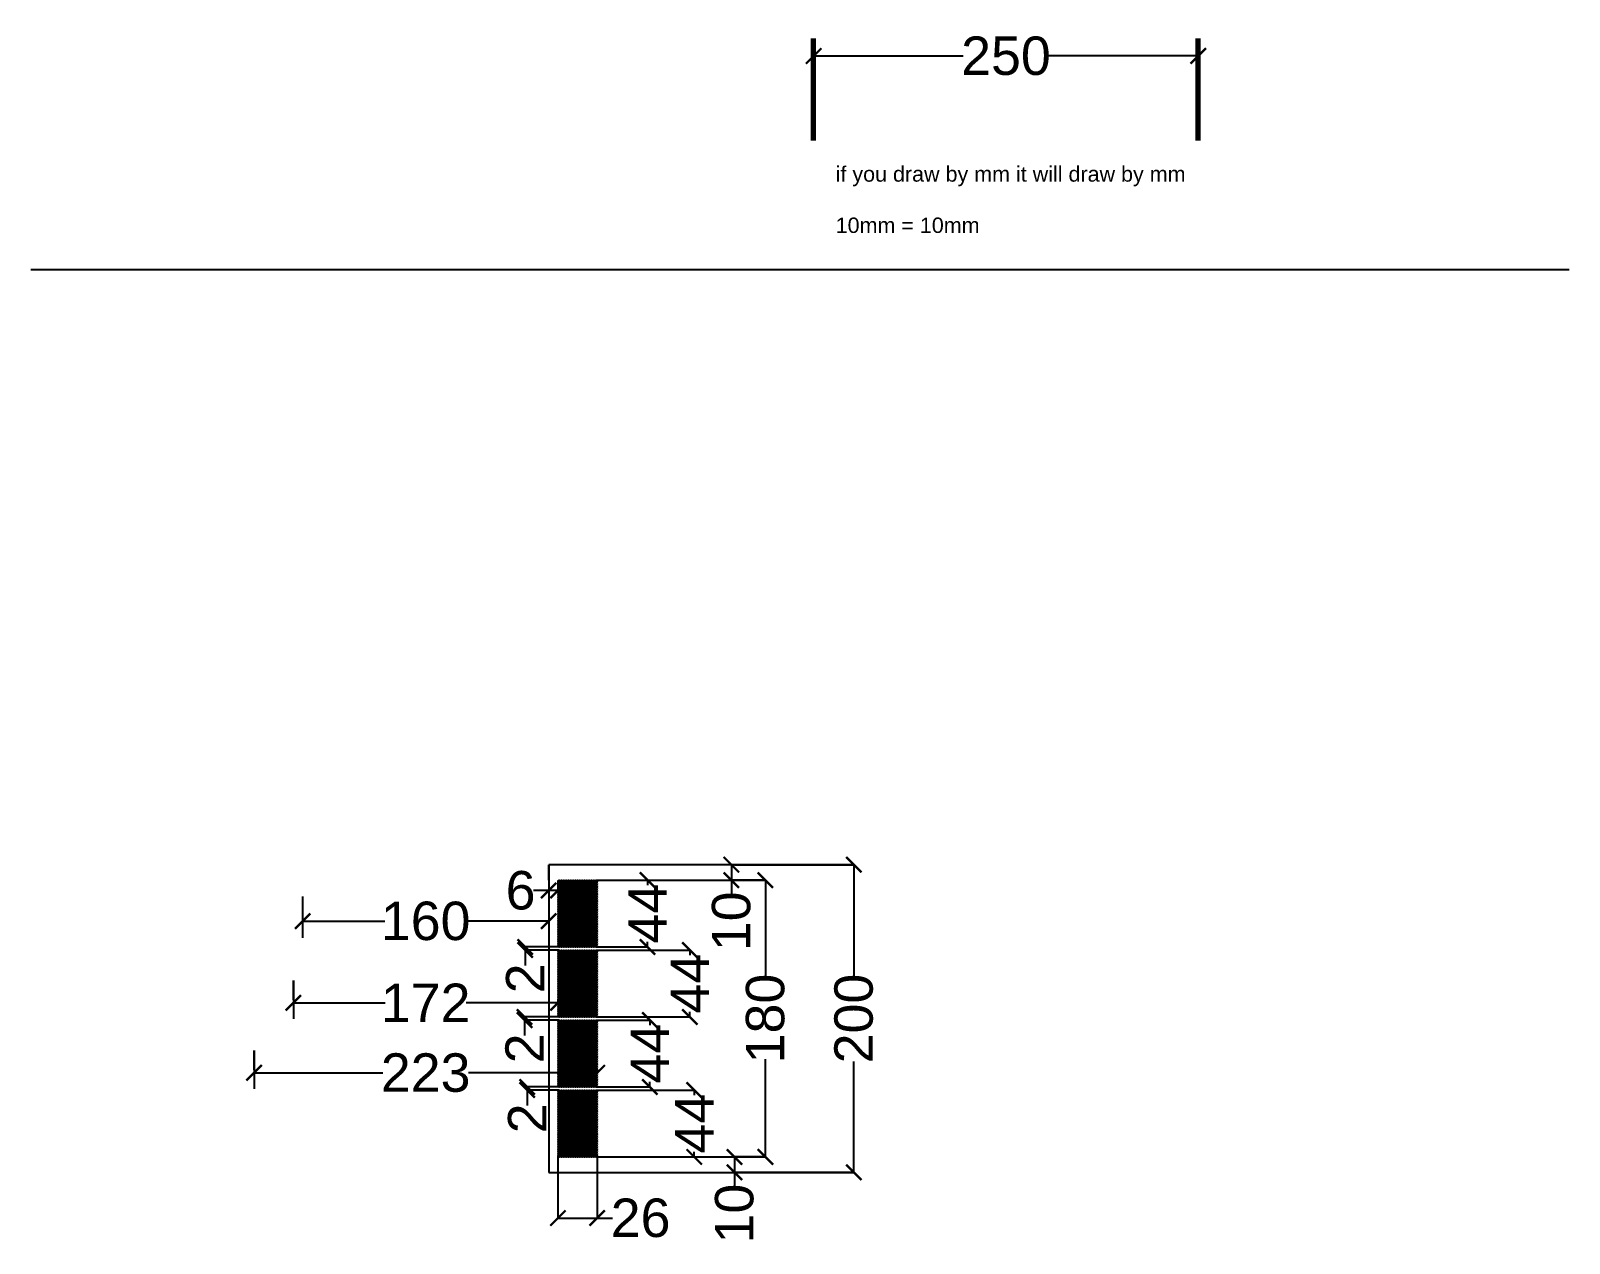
# Model space of a CAD drawing. Header units: inches. Extents: x -713 to 287, y -537 to 251.
import ezdxf

# ---------------------------------------------------------------- set-up
doc = ezdxf.new("R2010")
doc.units = ezdxf.units.IN
doc.header["$MEASUREMENT"] = 0
doc.styles.get("Standard").update_dxf_attribs({"font": 'arial.ttf'})
doc.dimstyles.get("Standard").update_dxf_attribs({"dimtxt": 25, "dimasz": 10, "dimexe": 0.18, "dimexo": 0.0625, "dimgap": 0.09, "dimtad": 0, "dimdec": 0, "dimzin": 0, "dimdsep": 46, "dimtxsty": 'Standard', "dimblk": 'ARCHTICK', "dimcen": 10, "dimadec": 0, "dimazin": 0, "dimtfac": 1, "dimtdec": 0, "dimtofl": 0, "dimtmove": 0, "dimatfit": 3, "dimldrblk": 'ARCHTICK', "dimfxl": 1, "dimtolj": 1, "dimtzin": 0, "dimarcsym": 0})

msp = doc.modelspace()

# ---------------------------------------------------------------- texts
at = {"insert": (-189.4, 162.7), "char_height": 10, "width": 343.77, "attachment_point": 1}
msp.add_mtext('if you draw by mm it will draw by mm\\P\\P10mm = 10mm', dxfattribs=at)

# ---------------------------------------------------------------- blocks, each defined once
blk = doc.blocks.new('_ArchTick')
at = {"color": 0, "linetype": 'ByBlock', "const_width": 0.15}
blk.add_lwpolyline([(-0.5, -0.5), (0.5, 0.5)], dxfattribs=at)
blk = doc.blocks.new('*D2')
at = {"color": 0, "lineweight": -2}
for p, q in [((-203.7, 217.7), (-203.7, 234.6)), ((-203.7, 234.4), (-106.6, 234.4)), ((46.3, 234.4), (-50.9, 234.4)), ((46.3, 217.7), (46.3, 234.6))]:
    blk.add_line(p, q, dxfattribs=at)
at = {"layer": 'Defpoints', "color": 0}
for p in [(46.3, 234.4), (-203.7, 217.7), (46.3, 217.7)]:
    blk.add_point(p, dxfattribs=at)
at = {"color": 0, "lineweight": -2, "xscale": 10, "yscale": 10, "zscale": 10, "rotation": 180}
blk.add_blockref('_ArchTick', (-203.7, 234.4), dxfattribs=at)
at = {"color": 0, "lineweight": -2, "xscale": 10, "yscale": 10, "zscale": 10}
blk.add_blockref('_ArchTick', (46.3, 234.4), dxfattribs=at)
at = {"color": 0, "insert": (-78.7, 234.4), "char_height": 25, "attachment_point": 5}
blk.add_mtext('\\A1;250', dxfattribs=at)
blk = doc.blocks.new('*D14')
at = {"color": 0, "linetype": 'Continuous', "lineweight": -2}
for p, q in [((-369.9, -480.6), (-369.9, -521.1)), ((-344.4, -480.6), (-344.4, -521.1)), ((-369.9, -521), (-344.4, -521)), ((-344.4, -521), (-334.4, -521))]:
    blk.add_line(p, q, dxfattribs=at)
at = {"layer": 'Defpoints', "color": 0, "linetype": 'Continuous'}
for p in [(-369.9, -480.6), (-344.4, -480.6), (-344.4, -521)]:
    blk.add_point(p, dxfattribs=at)
at = {"color": 0, "linetype": 'Continuous', "lineweight": -2, "xscale": 10, "yscale": 10, "zscale": 10, "rotation": 180}
blk.add_blockref('_ArchTick', (-369.9, -521), dxfattribs=at)
at = {"color": 0, "linetype": 'Continuous', "lineweight": -2, "xscale": 10, "yscale": 10, "zscale": 10}
blk.add_blockref('_ArchTick', (-344.4, -521), dxfattribs=at)
at = {"color": 0, "linetype": 'Continuous', "insert": (-316.2, -521), "char_height": 25, "attachment_point": 5}
blk.add_mtext('\\A1;26', dxfattribs=at)
blk = doc.blocks.new('*D15')
at = {"color": 0, "linetype": 'Continuous', "lineweight": -2}
for p, q in [((-345.1, -437.8), (-281.1, -437.8)), ((-281.3, -437.8), (-281.3, -441.1)), ((-281.3, -481.3), (-281.3, -478)), ((-345.1, -481.3), (-281.1, -481.3))]:
    blk.add_line(p, q, dxfattribs=at)
at = {"layer": 'Defpoints', "color": 0, "linetype": 'Continuous'}
for p in [(-345.1, -437.8), (-281.3, -437.8), (-345.1, -481.3)]:
    blk.add_point(p, dxfattribs=at)
at = {"color": 0, "linetype": 'Continuous', "lineweight": -2, "xscale": 10, "yscale": 10, "zscale": 10}
for p, rotation in [((-281.3, -437.8), 90), ((-281.3, -481.3), 270)]:
    blk.add_blockref('_ArchTick', p, dxfattribs=dict(at, rotation=rotation))
at = {"color": 0, "linetype": 'Continuous', "insert": (-281.3, -459.6), "char_height": 25, "attachment_point": 5, "rotation": 90}
blk.add_mtext('\\A1;44', dxfattribs=at)
blk = doc.blocks.new('*D16')
at = {"color": 0, "linetype": 'Continuous', "lineweight": -2}
for p, q in [((-345.1, -392.3), (-310, -392.3)), ((-310.2, -392.3), (-310.2, -395.6)), ((-345.1, -435.8), (-310, -435.8)), ((-310.2, -435.8), (-310.2, -432.5))]:
    blk.add_line(p, q, dxfattribs=at)
at = {"layer": 'Defpoints', "color": 0, "linetype": 'Continuous'}
for p in [(-345.1, -392.3), (-310.2, -392.3), (-345.1, -435.8)]:
    blk.add_point(p, dxfattribs=at)
at = {"color": 0, "linetype": 'Continuous', "lineweight": -2, "xscale": 10, "yscale": 10, "zscale": 10}
for p, rotation in [((-310.2, -392.3), 90), ((-310.2, -435.8), 270)]:
    blk.add_blockref('_ArchTick', p, dxfattribs=dict(at, rotation=rotation))
at = {"color": 0, "linetype": 'Continuous', "insert": (-310.2, -414.1), "char_height": 25, "attachment_point": 5, "rotation": 90}
blk.add_mtext('\\A1;44', dxfattribs=at)
blk = doc.blocks.new('*D17')
at = {"color": 0, "linetype": 'Continuous', "lineweight": -2}
for p, q in [((-345.1, -346.8), (-284, -346.8)), ((-284.2, -346.8), (-284.2, -350.1)), ((-284.2, -390.3), (-284.2, -387)), ((-345.1, -390.3), (-284, -390.3))]:
    blk.add_line(p, q, dxfattribs=at)
at = {"layer": 'Defpoints', "color": 0, "linetype": 'Continuous'}
for p in [(-345.1, -346.8), (-284.2, -346.8), (-345.1, -390.3)]:
    blk.add_point(p, dxfattribs=at)
at = {"color": 0, "linetype": 'Continuous', "lineweight": -2, "xscale": 10, "yscale": 10, "zscale": 10}
for p, rotation in [((-284.2, -346.8), 90), ((-284.2, -390.3), 270)]:
    blk.add_blockref('_ArchTick', p, dxfattribs=dict(at, rotation=rotation))
at = {"color": 0, "linetype": 'Continuous', "insert": (-284.2, -368.6), "char_height": 25, "attachment_point": 5, "rotation": 90}
blk.add_mtext('\\A1;44', dxfattribs=at)
blk = doc.blocks.new('*D18')
at = {"color": 0, "linetype": 'Continuous', "lineweight": -2}
for p, q in [((-345.1, -301.3), (-311.5, -301.3)), ((-311.7, -301.3), (-311.7, -304.6)), ((-345.1, -344.8), (-311.5, -344.8)), ((-311.7, -344.8), (-311.7, -341.5))]:
    blk.add_line(p, q, dxfattribs=at)
at = {"layer": 'Defpoints', "color": 0, "linetype": 'Continuous'}
for p in [(-345.1, -301.3), (-311.7, -301.3), (-345.1, -344.8)]:
    blk.add_point(p, dxfattribs=at)
at = {"color": 0, "linetype": 'Continuous', "lineweight": -2, "xscale": 10, "yscale": 10, "zscale": 10}
for p, rotation in [((-311.7, -301.3), 90), ((-311.7, -344.8), 270)]:
    blk.add_blockref('_ArchTick', p, dxfattribs=dict(at, rotation=rotation))
at = {"color": 0, "linetype": 'Continuous', "insert": (-311.7, -323.1), "char_height": 25, "attachment_point": 5, "rotation": 90}
blk.add_mtext('\\A1;44', dxfattribs=at)
blk = doc.blocks.new('*D20')
at = {"color": 0, "linetype": 'Continuous', "lineweight": -2}
for p, q in [((-345.1, -301.3), (-234.9, -301.3)), ((-235.1, -301.3), (-235.1, -364.8)), ((-235.1, -481.3), (-235.1, -417.8)), ((-345.1, -481.3), (-234.9, -481.3))]:
    blk.add_line(p, q, dxfattribs=at)
at = {"layer": 'Defpoints', "color": 0, "linetype": 'Continuous'}
for p in [(-345.1, -301.3), (-235.1, -301.3), (-345.1, -481.3)]:
    blk.add_point(p, dxfattribs=at)
at = {"color": 0, "linetype": 'Continuous', "lineweight": -2, "xscale": 10, "yscale": 10, "zscale": 10}
for p, rotation in [((-235.1, -301.3), 90), ((-235.1, -481.3), 270)]:
    blk.add_blockref('_ArchTick', p, dxfattribs=dict(at, rotation=rotation))
at = {"color": 0, "linetype": 'Continuous', "insert": (-235.1, -391.3), "char_height": 25, "attachment_point": 5, "rotation": 90}
blk.add_mtext('\\A1;180', dxfattribs=at)
blk = doc.blocks.new('*D21')
at = {"color": 0, "linetype": 'Continuous', "lineweight": -2}
for p, q in [((-255.2, -291.3), (-177.4, -291.3)), ((-177.6, -291.3), (-177.6, -363.5)), ((-177.6, -491.3), (-177.6, -419.2)), ((-255.2, -491.3), (-177.4, -491.3))]:
    blk.add_line(p, q, dxfattribs=at)
at = {"layer": 'Defpoints', "color": 0, "linetype": 'Continuous'}
for p in [(-255.2, -291.3), (-255.2, -491.3), (-177.6, -491.3)]:
    blk.add_point(p, dxfattribs=at)
at = {"color": 0, "linetype": 'Continuous', "lineweight": -2, "xscale": 10, "yscale": 10, "zscale": 10}
for p, rotation in [((-177.6, -291.3), 90), ((-177.6, -491.3), 270)]:
    blk.add_blockref('_ArchTick', p, dxfattribs=dict(at, rotation=rotation))
at = {"color": 0, "linetype": 'Continuous', "insert": (-177.6, -391.3), "char_height": 25, "attachment_point": 5, "rotation": 90}
blk.add_mtext('\\A1;200', dxfattribs=at)
blk = doc.blocks.new('*D22')
at = {"color": 0, "linetype": 'Continuous', "lineweight": -2}
for p, q in [((-235, -481.3), (-255.4, -481.3)), ((-255.2, -481.3), (-255.2, -491.3)), ((-177.5, -491.3), (-255.4, -491.3)), ((-255.2, -491.3), (-255.2, -501.3))]:
    blk.add_line(p, q, dxfattribs=at)
at = {"layer": 'Defpoints', "color": 0, "linetype": 'Continuous'}
for p in [(-234.9, -481.3), (-255.2, -491.3), (-177.4, -491.3)]:
    blk.add_point(p, dxfattribs=at)
at = {"color": 0, "linetype": 'Continuous', "lineweight": -2, "xscale": 10, "yscale": 10, "zscale": 10}
for p, rotation in [((-255.2, -481.3), 90), ((-255.2, -491.3), 270)]:
    blk.add_blockref('_ArchTick', p, dxfattribs=dict(at, rotation=rotation))
at = {"color": 0, "linetype": 'Continuous', "insert": (-255.2, -518.1), "char_height": 25, "attachment_point": 5, "rotation": 90}
blk.add_mtext('\\A1;10', dxfattribs=at)
blk = doc.blocks.new('*D23')
at = {"color": 0, "linetype": 'Continuous', "lineweight": -2}
for p, q in [((-177.5, -291.3), (-257.4, -291.3)), ((-257.2, -291.3), (-257.2, -301.3)), ((-235, -301.3), (-257.4, -301.3)), ((-257.2, -301.3), (-257.2, -311.3))]:
    blk.add_line(p, q, dxfattribs=at)
at = {"layer": 'Defpoints', "color": 0, "linetype": 'Continuous'}
for p in [(-177.4, -291.3), (-257.2, -301.3), (-234.9, -301.3)]:
    blk.add_point(p, dxfattribs=at)
at = {"color": 0, "linetype": 'Continuous', "lineweight": -2, "xscale": 10, "yscale": 10, "zscale": 10}
for p, rotation in [((-257.2, -291.3), 90), ((-257.2, -301.3), 270)]:
    blk.add_blockref('_ArchTick', p, dxfattribs=dict(at, rotation=rotation))
at = {"color": 0, "linetype": 'Continuous', "insert": (-257.2, -328.1), "char_height": 25, "attachment_point": 5, "rotation": 90}
blk.add_mtext('\\A1;10', dxfattribs=at)
blk = doc.blocks.new('*D24')
at = {"color": 0, "linetype": 'Continuous', "lineweight": -2}
for p, q in [((-375.9, -291.4), (-375.9, -308.3)), ((-375.9, -308.1), (-385.9, -308.1)), ((-369.9, -308.1), (-375.9, -308.1)), ((-369.9, -302.1), (-369.9, -308.3))]:
    blk.add_line(p, q, dxfattribs=at)
at = {"layer": 'Defpoints', "color": 0, "linetype": 'Continuous'}
for p in [(-375.9, -291.3), (-375.9, -308.1), (-369.9, -302.1)]:
    blk.add_point(p, dxfattribs=at)
at = {"color": 0, "linetype": 'Continuous', "lineweight": -2, "xscale": 10, "yscale": 10, "zscale": 10, "rotation": 180}
blk.add_blockref('_ArchTick', (-375.9, -308.1), dxfattribs=at)
at = {"color": 0, "linetype": 'Continuous', "lineweight": -2, "xscale": 10, "yscale": 10, "zscale": 10}
blk.add_blockref('_ArchTick', (-369.9, -308.1), dxfattribs=at)
at = {"color": 0, "linetype": 'Continuous', "insert": (-394.2, -308.1), "char_height": 25, "attachment_point": 5}
blk.add_mtext('\\A1;6', dxfattribs=at)
blk = doc.blocks.new('*D28')
at = {"color": 0, "linetype": 'Continuous', "lineweight": -2}
for p, q in [((-369.2, -344.8), (-391.4, -344.8)), ((-369.2, -346.8), (-391.4, -346.8)), ((-391.2, -344.8), (-391.2, -346.8)), ((-391.2, -346.8), (-391.2, -356.8))]:
    blk.add_line(p, q, dxfattribs=at)
at = {"layer": 'Defpoints', "color": 0, "linetype": 'Continuous'}
for p in [(-391.2, -346.8), (-369.1, -344.8), (-369.1, -346.8)]:
    blk.add_point(p, dxfattribs=at)
at = {"color": 0, "linetype": 'Continuous', "lineweight": -2, "xscale": 10, "yscale": 10, "zscale": 10}
for p, rotation in [((-391.2, -344.8), 90), ((-391.2, -346.8), 270)]:
    blk.add_blockref('_ArchTick', p, dxfattribs=dict(at, rotation=rotation))
at = {"color": 0, "linetype": 'Continuous', "insert": (-391.2, -365.2), "char_height": 25, "attachment_point": 5, "rotation": 90}
blk.add_mtext('\\A1;2', dxfattribs=at)
blk = doc.blocks.new('*D29')
at = {"color": 0, "linetype": 'Continuous', "lineweight": -2}
for p, q in [((-369.2, -390.3), (-391.8, -390.3)), ((-369.2, -392.3), (-391.8, -392.3)), ((-391.6, -390.3), (-391.6, -392.3)), ((-391.6, -392.3), (-391.6, -402.3))]:
    blk.add_line(p, q, dxfattribs=at)
at = {"layer": 'Defpoints', "color": 0, "linetype": 'Continuous'}
for p in [(-391.6, -392.3), (-369.1, -390.3), (-369.1, -392.3)]:
    blk.add_point(p, dxfattribs=at)
at = {"color": 0, "linetype": 'Continuous', "lineweight": -2, "xscale": 10, "yscale": 10, "zscale": 10}
for p, rotation in [((-391.6, -390.3), 90), ((-391.6, -392.3), 270)]:
    blk.add_blockref('_ArchTick', p, dxfattribs=dict(at, rotation=rotation))
at = {"color": 0, "linetype": 'Continuous', "insert": (-391.6, -410.7), "char_height": 25, "attachment_point": 5, "rotation": 90}
blk.add_mtext('\\A1;2', dxfattribs=at)
blk = doc.blocks.new('*D30')
at = {"color": 0, "linetype": 'Continuous', "lineweight": -2}
for p, q in [((-369.2, -435.8), (-390.1, -435.8)), ((-369.2, -437.8), (-390.1, -437.8)), ((-389.9, -435.8), (-389.9, -437.8)), ((-389.9, -437.8), (-389.9, -447.8))]:
    blk.add_line(p, q, dxfattribs=at)
at = {"layer": 'Defpoints', "color": 0, "linetype": 'Continuous'}
for p in [(-389.9, -437.8), (-369.1, -435.8), (-369.1, -437.8)]:
    blk.add_point(p, dxfattribs=at)
at = {"color": 0, "linetype": 'Continuous', "lineweight": -2, "xscale": 10, "yscale": 10, "zscale": 10}
for p, rotation in [((-389.9, -435.8), 90), ((-389.9, -437.8), 270)]:
    blk.add_blockref('_ArchTick', p, dxfattribs=dict(at, rotation=rotation))
at = {"color": 0, "linetype": 'Continuous', "insert": (-389.9, -456.2), "char_height": 25, "attachment_point": 5, "rotation": 90}
blk.add_mtext('\\A1;2', dxfattribs=at)
blk = doc.blocks.new('*D31')
at = {"color": 0, "linetype": 'Continuous', "lineweight": -2}
for p, q in [((-375.9, -291.4), (-375.9, -328.1)), ((-535.9, -311.9), (-535.9, -328.1)), ((-535.9, -328), (-482.4, -328)), ((-375.9, -328), (-429.4, -328))]:
    blk.add_line(p, q, dxfattribs=at)
at = {"layer": 'Defpoints', "color": 0, "linetype": 'Continuous'}
for p in [(-375.9, -291.3), (-535.9, -311.9), (-535.9, -328)]:
    blk.add_point(p, dxfattribs=at)
at = {"color": 0, "linetype": 'Continuous', "lineweight": -2, "xscale": 10, "yscale": 10, "zscale": 10, "rotation": 180}
blk.add_blockref('_ArchTick', (-535.9, -328), dxfattribs=at)
at = {"color": 0, "linetype": 'Continuous', "lineweight": -2, "xscale": 10, "yscale": 10, "zscale": 10}
blk.add_blockref('_ArchTick', (-375.9, -328), dxfattribs=at)
at = {"color": 0, "linetype": 'Continuous', "insert": (-455.9, -328), "char_height": 25, "attachment_point": 5}
blk.add_mtext('\\A1;160', dxfattribs=at)
blk = doc.blocks.new('*D32')
at = {"color": 0, "linetype": 'Continuous', "lineweight": -2}
for p, q in [((-541.9, -366.6), (-541.9, -381.2)), ((-369.9, -379.1), (-369.9, -381.2)), ((-541.9, -381.1), (-482.3, -381.1)), ((-369.9, -381.1), (-429.5, -381.1))]:
    blk.add_line(p, q, dxfattribs=at)
at = {"layer": 'Defpoints', "color": 0, "linetype": 'Continuous'}
for p in [(-541.9, -366.6), (-369.9, -379.1), (-541.9, -381.1)]:
    blk.add_point(p, dxfattribs=at)
at = {"color": 0, "linetype": 'Continuous', "lineweight": -2, "xscale": 10, "yscale": 10, "zscale": 10, "rotation": 180}
blk.add_blockref('_ArchTick', (-541.9, -381.1), dxfattribs=at)
at = {"color": 0, "linetype": 'Continuous', "lineweight": -2, "xscale": 10, "yscale": 10, "zscale": 10}
blk.add_blockref('_ArchTick', (-369.9, -381.1), dxfattribs=at)
at = {"color": 0, "linetype": 'Continuous', "insert": (-455.9, -381.1), "char_height": 25, "attachment_point": 5}
blk.add_mtext('\\A1;172', dxfattribs=at)
blk = doc.blocks.new('*D33')
at = {"color": 0, "linetype": 'Continuous', "lineweight": -2}
for p, q in [((-567.4, -412.1), (-567.4, -426.7)), ((-567.4, -426.6), (-483.8, -426.6)), ((-344.4, -426.6), (-428, -426.6)), ((-344.4, -424.6), (-344.4, -426.7))]:
    blk.add_line(p, q, dxfattribs=at)
at = {"layer": 'Defpoints', "color": 0, "linetype": 'Continuous'}
for p in [(-567.4, -412.1), (-567.4, -426.6), (-344.4, -424.6)]:
    blk.add_point(p, dxfattribs=at)
at = {"color": 0, "linetype": 'Continuous', "lineweight": -2, "xscale": 10, "yscale": 10, "zscale": 10, "rotation": 180}
blk.add_blockref('_ArchTick', (-567.4, -426.6), dxfattribs=at)
at = {"color": 0, "linetype": 'Continuous', "lineweight": -2, "xscale": 10, "yscale": 10, "zscale": 10}
blk.add_blockref('_ArchTick', (-344.4, -426.6), dxfattribs=at)
at = {"color": 0, "linetype": 'Continuous', "insert": (-455.9, -426.6), "char_height": 25, "attachment_point": 5}
blk.add_mtext('\\A1;223', dxfattribs=at)

# ---------------------------------------------------------------- dimensions: what is measured, and where the dimension line sits
dim = msp.add_linear_dim(base=(46.3, 234.4), p1=(-203.7, 217.7), p2=(46.3, 217.7), dimstyle='Standard')
dim.commit()
dim.dimension.update_dxf_attribs({"geometry": '*D2', "text_midpoint": (-78.7, 234.4)})
at = {"linetype": 'Continuous'}
for base, p1, p2, picture, middle in [((-257.2, -301.3), (-177.4, -291.3), (-234.9, -301.3), '*D23', (-257.2, -328.1)), ((-177.6, -491.3), (-255.2, -291.3), (-255.2, -491.3), '*D21', (-177.6, -391.3)), ((-311.7068599, -301.3327637), (-345.1350342, -344.8327637), (-345.1350342, -301.3327637), '*D18', (-311.7068599, -323.0827637)), ((-235.1, -301.3), (-345.1, -481.3), (-345.1, -301.3), '*D20', (-235.1, -391.3)), ((-391.2, -346.8), (-369.1, -344.8), (-369.1, -346.8), '*D28', (-391.2, -365.2)), ((-284.228643, -346.8327637), (-345.1350342, -390.3327637), (-345.1350342, -346.8327637), '*D17', (-284.228643, -368.5827637)), ((-391.6, -392.3), (-369.1, -390.3), (-369.1, -392.3), '*D29', (-391.6, -410.7)), ((-310.1624552, -392.3327637), (-345.1350342, -435.8327637), (-345.1350342, -392.3327637), '*D16', (-310.1624552, -414.0827637)), ((-389.9, -437.8), (-369.1, -435.8), (-369.1, -437.8), '*D30', (-389.9, -456.2)), ((-281.2814468, -437.8327637), (-345.1350342, -481.3327637), (-345.1350342, -437.8327637), '*D15', (-281.2814468, -459.5827637)), ((-255.2, -491.3), (-234.9, -481.3), (-177.4, -491.3), '*D22', (-255.2, -518.1))]:
    dim = msp.add_linear_dim(base=base, p1=p1, p2=p2, angle=90, dimstyle='Standard', dxfattribs=at)
    dim.commit()
    dim.dimension.update_dxf_attribs({"geometry": picture, "text_midpoint": middle})
for base, p1, p2, picture, middle in [((-535.9, -328), (-375.9, -291.3), (-535.9, -311.9), '*D31', (-455.9, -328)), ((-375.9, -308.1), (-369.9, -302.1), (-375.9, -291.3), '*D24', (-394.2, -308.1)), ((-541.9, -381.1), (-369.9, -379.1), (-541.9, -366.6), '*D32', (-455.9, -381.1)), ((-567.4, -426.6), (-344.4, -424.6), (-567.4, -412.1), '*D33', (-455.9, -426.6)), ((-344.3850342, -520.9667476), (-369.8850342, -480.5827637), (-344.3850342, -480.5827637), '*D14', (-316.1845295, -520.9667476))]:
    dim = msp.add_linear_dim(base=base, p1=p1, p2=p2, dimstyle='Standard', dxfattribs=at)
    dim.commit()
    dim.dimension.update_dxf_attribs({"geometry": picture, "text_midpoint": middle})

# ---------------------------------------------------------------- hatches: boundary and pattern name
at = {"linetype": 'Continuous'}
h = msp.add_hatch(color=256, dxfattribs=at)
h.set_gradient(color1=(6, 123, 249), one_color=1, tint=1)
h.paths.add_polyline_path([(-369.9, -302.1, 1), (-368.4, -302.1, 1)])
h.paths.add_polyline_path([(-368.5, -302.1, -1), (-369.8, -302.1, -1)], flags=16)
h = msp.add_hatch(color=256, dxfattribs=at)
h.set_gradient(color1=(6, 123, 249), one_color=1, tint=1)
h.paths.add_polyline_path([(-369.9, -303.6, 1), (-368.4, -303.6, 1)])
h.paths.add_polyline_path([(-368.5, -303.6, -1), (-369.8, -303.6, -1)], flags=16)
h = msp.add_hatch(color=256, dxfattribs=at)
h.set_gradient(color1=(6, 123, 249), one_color=1, tint=1)
h.paths.add_polyline_path([(-369.9, -305.1, 1), (-368.4, -305.1, 1)])
h.paths.add_polyline_path([(-368.5, -305.1, -1), (-369.8, -305.1, -1)], flags=16)
h = msp.add_hatch(color=256, dxfattribs=at)
h.set_gradient(color1=(6, 123, 249), one_color=1, tint=1)
h.paths.add_polyline_path([(-369.9, -306.6, 1), (-368.4, -306.6, 1)])
h.paths.add_polyline_path([(-368.5, -306.6, -1), (-369.8, -306.6, -1)], flags=16)
h = msp.add_hatch(color=256, dxfattribs=at)
h.set_gradient(color1=(6, 123, 249), one_color=1, tint=1)
h.paths.add_polyline_path([(-369.9, -308.1, 1), (-368.4, -308.1, 1)])
h.paths.add_polyline_path([(-368.5, -308.1, -1), (-369.8, -308.1, -1)], flags=16)
h = msp.add_hatch(color=256, dxfattribs=at)
h.set_gradient(color1=(6, 123, 249), one_color=1, tint=1)
h.paths.add_polyline_path([(-369.9, -309.6, 1), (-368.4, -309.6, 1)])
h.paths.add_polyline_path([(-368.5, -309.6, -1), (-369.8, -309.6, -1)], flags=16)
h = msp.add_hatch(color=256, dxfattribs=at)
h.set_gradient(color1=(247, 100, 8), one_color=1, tint=1)
h.paths.add_polyline_path([(-368.5, -302.1, 1), (-369.8, -302.1, 1)])
h = msp.add_hatch(color=256, dxfattribs=at)
h.set_gradient(color1=(247, 100, 8), one_color=1, tint=1)
h.paths.add_polyline_path([(-368.5, -303.6, 1), (-369.8, -303.6, 1)])
h = msp.add_hatch(color=256, dxfattribs=at)
h.set_gradient(color1=(247, 100, 8), one_color=1, tint=1)
h.paths.add_polyline_path([(-368.5, -305.1, 1), (-369.8, -305.1, 1)])
h = msp.add_hatch(color=256, dxfattribs=at)
h.set_gradient(color1=(247, 100, 8), one_color=1, tint=1)
h.paths.add_polyline_path([(-368.5, -306.6, 1), (-369.8, -306.6, 1)])
h = msp.add_hatch(color=256, dxfattribs=at)
h.set_gradient(color1=(247, 100, 8), one_color=1, tint=1)
h.paths.add_polyline_path([(-368.5, -308.1, 1), (-369.8, -308.1, 1)])
h = msp.add_hatch(color=256, dxfattribs=at)
h.set_gradient(color1=(247, 100, 8), one_color=1, tint=1)
h.paths.add_polyline_path([(-368.5, -309.6, 1), (-369.8, -309.6, 1)])
h = msp.add_hatch(color=256, dxfattribs=at)
h.set_gradient(color1=(6, 123, 249), one_color=1, tint=1)
h.paths.add_polyline_path([(-368.4, -302.1, 1), (-366.9, -302.1, 1)])
h.paths.add_polyline_path([(-367, -302.1, -1), (-368.3, -302.1, -1)], flags=16)
h = msp.add_hatch(color=256, dxfattribs=at)
h.set_gradient(color1=(6, 123, 249), one_color=1, tint=1)
h.paths.add_polyline_path([(-368.4, -303.6, 1), (-366.9, -303.6, 1)])
h.paths.add_polyline_path([(-367, -303.6, -1), (-368.3, -303.6, -1)], flags=16)
h = msp.add_hatch(color=256, dxfattribs=at)
h.set_gradient(color1=(6, 123, 249), one_color=1, tint=1)
h.paths.add_polyline_path([(-368.4, -305.1, 1), (-366.9, -305.1, 1)])
h.paths.add_polyline_path([(-367, -305.1, -1), (-368.3, -305.1, -1)], flags=16)
h = msp.add_hatch(color=256, dxfattribs=at)
h.set_gradient(color1=(6, 123, 249), one_color=1, tint=1)
h.paths.add_polyline_path([(-368.4, -306.6, 1), (-366.9, -306.6, 1)])
h.paths.add_polyline_path([(-367, -306.6, -1), (-368.3, -306.6, -1)], flags=16)
h = msp.add_hatch(color=256, dxfattribs=at)
h.set_gradient(color1=(6, 123, 249), one_color=1, tint=1)
h.paths.add_polyline_path([(-368.4, -308.1, 1), (-366.9, -308.1, 1)])
h.paths.add_polyline_path([(-367, -308.1, -1), (-368.3, -308.1, -1)], flags=16)
h = msp.add_hatch(color=256, dxfattribs=at)
h.set_gradient(color1=(6, 123, 249), one_color=1, tint=1)
h.paths.add_polyline_path([(-368.4, -309.6, 1), (-366.9, -309.6, 1)])
h.paths.add_polyline_path([(-367, -309.6, -1), (-368.3, -309.6, -1)], flags=16)
h = msp.add_hatch(color=256, dxfattribs=at)
h.set_gradient(color1=(247, 100, 8), one_color=1, tint=1)
h.paths.add_polyline_path([(-367, -302.1, 1), (-368.3, -302.1, 1)])
h = msp.add_hatch(color=256, dxfattribs=at)
h.set_gradient(color1=(247, 100, 8), one_color=1, tint=1)
h.paths.add_polyline_path([(-367, -303.6, 1), (-368.3, -303.6, 1)])
h = msp.add_hatch(color=256, dxfattribs=at)
h.set_gradient(color1=(247, 100, 8), one_color=1, tint=1)
h.paths.add_polyline_path([(-367, -305.1, 1), (-368.3, -305.1, 1)])
h = msp.add_hatch(color=256, dxfattribs=at)
h.set_gradient(color1=(247, 100, 8), one_color=1, tint=1)
h.paths.add_polyline_path([(-367, -306.6, 1), (-368.3, -306.6, 1)])
h = msp.add_hatch(color=256, dxfattribs=at)
h.set_gradient(color1=(247, 100, 8), one_color=1, tint=1)
h.paths.add_polyline_path([(-367, -308.1, 1), (-368.3, -308.1, 1)])
h = msp.add_hatch(color=256, dxfattribs=at)
h.set_gradient(color1=(247, 100, 8), one_color=1, tint=1)
h.paths.add_polyline_path([(-367, -309.6, 1), (-368.3, -309.6, 1)])
h = msp.add_hatch(color=256, dxfattribs=at)
h.set_gradient(color1=(6, 123, 249), one_color=1, tint=1)
h.paths.add_polyline_path([(-366.9, -302.1, 1), (-365.4, -302.1, 1)])
h.paths.add_polyline_path([(-365.5, -302.1, -1), (-366.8, -302.1, -1)], flags=16)
h = msp.add_hatch(color=256, dxfattribs=at)
h.set_gradient(color1=(6, 123, 249), one_color=1, tint=1)
h.paths.add_polyline_path([(-366.9, -303.6, 1), (-365.4, -303.6, 1)])
h.paths.add_polyline_path([(-365.5, -303.6, -1), (-366.8, -303.6, -1)], flags=16)
h = msp.add_hatch(color=256, dxfattribs=at)
h.set_gradient(color1=(6, 123, 249), one_color=1, tint=1)
h.paths.add_polyline_path([(-366.9, -305.1, 1), (-365.4, -305.1, 1)])
h.paths.add_polyline_path([(-365.5, -305.1, -1), (-366.8, -305.1, -1)], flags=16)
h = msp.add_hatch(color=256, dxfattribs=at)
h.set_gradient(color1=(6, 123, 249), one_color=1, tint=1)
h.paths.add_polyline_path([(-366.9, -306.6, 1), (-365.4, -306.6, 1)])
h.paths.add_polyline_path([(-365.5, -306.6, -1), (-366.8, -306.6, -1)], flags=16)
h = msp.add_hatch(color=256, dxfattribs=at)
h.set_gradient(color1=(6, 123, 249), one_color=1, tint=1)
h.paths.add_polyline_path([(-366.9, -308.1, 1), (-365.4, -308.1, 1)])
h.paths.add_polyline_path([(-365.5, -308.1, -1), (-366.8, -308.1, -1)], flags=16)
h = msp.add_hatch(color=256, dxfattribs=at)
h.set_gradient(color1=(6, 123, 249), one_color=1, tint=1)
h.paths.add_polyline_path([(-366.9, -309.6, 1), (-365.4, -309.6, 1)])
h.paths.add_polyline_path([(-365.5, -309.6, -1), (-366.8, -309.6, -1)], flags=16)
h = msp.add_hatch(color=256, dxfattribs=at)
h.set_gradient(color1=(247, 100, 8), one_color=1, tint=1)
h.paths.add_polyline_path([(-365.5, -302.1, 1), (-366.8, -302.1, 1)])
h = msp.add_hatch(color=256, dxfattribs=at)
h.set_gradient(color1=(247, 100, 8), one_color=1, tint=1)
h.paths.add_polyline_path([(-365.5, -303.6, 1), (-366.8, -303.6, 1)])
h = msp.add_hatch(color=256, dxfattribs=at)
h.set_gradient(color1=(247, 100, 8), one_color=1, tint=1)
h.paths.add_polyline_path([(-365.5, -305.1, 1), (-366.8, -305.1, 1)])
h = msp.add_hatch(color=256, dxfattribs=at)
h.set_gradient(color1=(247, 100, 8), one_color=1, tint=1)
h.paths.add_polyline_path([(-365.5, -306.6, 1), (-366.8, -306.6, 1)])
h = msp.add_hatch(color=256, dxfattribs=at)
h.set_gradient(color1=(247, 100, 8), one_color=1, tint=1)
h.paths.add_polyline_path([(-365.5, -308.1, 1), (-366.8, -308.1, 1)])
h = msp.add_hatch(color=256, dxfattribs=at)
h.set_gradient(color1=(247, 100, 8), one_color=1, tint=1)
h.paths.add_polyline_path([(-365.5, -309.6, 1), (-366.8, -309.6, 1)])
h = msp.add_hatch(color=256, dxfattribs=at)
h.set_gradient(color1=(6, 123, 249), one_color=1, tint=1)
h.paths.add_polyline_path([(-365.4, -302.1, 1), (-363.9, -302.1, 1)])
h.paths.add_polyline_path([(-364, -302.1, -1), (-365.3, -302.1, -1)], flags=16)
h = msp.add_hatch(color=256, dxfattribs=at)
h.set_gradient(color1=(6, 123, 249), one_color=1, tint=1)
h.paths.add_polyline_path([(-365.4, -303.6, 1), (-363.9, -303.6, 1)])
h.paths.add_polyline_path([(-364, -303.6, -1), (-365.3, -303.6, -1)], flags=16)
h = msp.add_hatch(color=256, dxfattribs=at)
h.set_gradient(color1=(6, 123, 249), one_color=1, tint=1)
h.paths.add_polyline_path([(-365.4, -305.1, 1), (-363.9, -305.1, 1)])
h.paths.add_polyline_path([(-364, -305.1, -1), (-365.3, -305.1, -1)], flags=16)
h = msp.add_hatch(color=256, dxfattribs=at)
h.set_gradient(color1=(6, 123, 249), one_color=1, tint=1)
h.paths.add_polyline_path([(-365.4, -306.6, 1), (-363.9, -306.6, 1)])
h.paths.add_polyline_path([(-364, -306.6, -1), (-365.3, -306.6, -1)], flags=16)
h = msp.add_hatch(color=256, dxfattribs=at)
h.set_gradient(color1=(6, 123, 249), one_color=1, tint=1)
h.paths.add_polyline_path([(-365.4, -308.1, 1), (-363.9, -308.1, 1)])
h.paths.add_polyline_path([(-364, -308.1, -1), (-365.3, -308.1, -1)], flags=16)
h = msp.add_hatch(color=256, dxfattribs=at)
h.set_gradient(color1=(6, 123, 249), one_color=1, tint=1)
h.paths.add_polyline_path([(-365.4, -309.6, 1), (-363.9, -309.6, 1)])
h.paths.add_polyline_path([(-364, -309.6, -1), (-365.3, -309.6, -1)], flags=16)
h = msp.add_hatch(color=256, dxfattribs=at)
h.set_gradient(color1=(247, 100, 8), one_color=1, tint=1)
h.paths.add_polyline_path([(-364, -302.1, 1), (-365.3, -302.1, 1)])
h = msp.add_hatch(color=256, dxfattribs=at)
h.set_gradient(color1=(247, 100, 8), one_color=1, tint=1)
h.paths.add_polyline_path([(-364, -303.6, 1), (-365.3, -303.6, 1)])
h = msp.add_hatch(color=256, dxfattribs=at)
h.set_gradient(color1=(247, 100, 8), one_color=1, tint=1)
h.paths.add_polyline_path([(-364, -305.1, 1), (-365.3, -305.1, 1)])
h = msp.add_hatch(color=256, dxfattribs=at)
h.set_gradient(color1=(247, 100, 8), one_color=1, tint=1)
h.paths.add_polyline_path([(-364, -306.6, 1), (-365.3, -306.6, 1)])
h = msp.add_hatch(color=256, dxfattribs=at)
h.set_gradient(color1=(247, 100, 8), one_color=1, tint=1)
h.paths.add_polyline_path([(-364, -308.1, 1), (-365.3, -308.1, 1)])
h = msp.add_hatch(color=256, dxfattribs=at)
h.set_gradient(color1=(247, 100, 8), one_color=1, tint=1)
h.paths.add_polyline_path([(-364, -309.6, 1), (-365.3, -309.6, 1)])
h = msp.add_hatch(color=256, dxfattribs=at)
h.set_gradient(color1=(6, 123, 249), one_color=1, tint=1)
h.paths.add_polyline_path([(-363.9, -302.1, 1), (-362.4, -302.1, 1)])
h.paths.add_polyline_path([(-362.5, -302.1, -1), (-363.8, -302.1, -1)], flags=16)
h = msp.add_hatch(color=256, dxfattribs=at)
h.set_gradient(color1=(6, 123, 249), one_color=1, tint=1)
h.paths.add_polyline_path([(-363.9, -303.6, 1), (-362.4, -303.6, 1)])
h.paths.add_polyline_path([(-362.5, -303.6, -1), (-363.8, -303.6, -1)], flags=16)
h = msp.add_hatch(color=256, dxfattribs=at)
h.set_gradient(color1=(6, 123, 249), one_color=1, tint=1)
h.paths.add_polyline_path([(-363.9, -305.1, 1), (-362.4, -305.1, 1)])
h.paths.add_polyline_path([(-362.5, -305.1, -1), (-363.8, -305.1, -1)], flags=16)
h = msp.add_hatch(color=256, dxfattribs=at)
h.set_gradient(color1=(6, 123, 249), one_color=1, tint=1)
h.paths.add_polyline_path([(-363.9, -306.6, 1), (-362.4, -306.6, 1)])
h.paths.add_polyline_path([(-362.5, -306.6, -1), (-363.8, -306.6, -1)], flags=16)
h = msp.add_hatch(color=256, dxfattribs=at)
h.set_gradient(color1=(6, 123, 249), one_color=1, tint=1)
h.paths.add_polyline_path([(-363.9, -308.1, 1), (-362.4, -308.1, 1)])
h.paths.add_polyline_path([(-362.5, -308.1, -1), (-363.8, -308.1, -1)], flags=16)
h = msp.add_hatch(color=256, dxfattribs=at)
h.set_gradient(color1=(6, 123, 249), one_color=1, tint=1)
h.paths.add_polyline_path([(-363.9, -309.6, 1), (-362.4, -309.6, 1)])
h.paths.add_polyline_path([(-362.5, -309.6, -1), (-363.8, -309.6, -1)], flags=16)
h = msp.add_hatch(color=256, dxfattribs=at)
h.set_gradient(color1=(247, 100, 8), one_color=1, tint=1)
h.paths.add_polyline_path([(-362.5, -302.1, 1), (-363.8, -302.1, 1)])
h = msp.add_hatch(color=256, dxfattribs=at)
h.set_gradient(color1=(247, 100, 8), one_color=1, tint=1)
h.paths.add_polyline_path([(-362.5, -303.6, 1), (-363.8, -303.6, 1)])
h = msp.add_hatch(color=256, dxfattribs=at)
h.set_gradient(color1=(247, 100, 8), one_color=1, tint=1)
h.paths.add_polyline_path([(-362.5, -305.1, 1), (-363.8, -305.1, 1)])
h = msp.add_hatch(color=256, dxfattribs=at)
h.set_gradient(color1=(247, 100, 8), one_color=1, tint=1)
h.paths.add_polyline_path([(-362.5, -306.6, 1), (-363.8, -306.6, 1)])
h = msp.add_hatch(color=256, dxfattribs=at)
h.set_gradient(color1=(247, 100, 8), one_color=1, tint=1)
h.paths.add_polyline_path([(-362.5, -308.1, 1), (-363.8, -308.1, 1)])
h = msp.add_hatch(color=256, dxfattribs=at)
h.set_gradient(color1=(247, 100, 8), one_color=1, tint=1)
h.paths.add_polyline_path([(-362.5, -309.6, 1), (-363.8, -309.6, 1)])
h = msp.add_hatch(color=256, dxfattribs=at)
h.set_gradient(color1=(6, 123, 249), one_color=1, tint=1)
h.paths.add_polyline_path([(-362.4, -302.1, 1), (-360.9, -302.1, 1)])
h.paths.add_polyline_path([(-361, -302.1, -1), (-362.3, -302.1, -1)], flags=16)
h = msp.add_hatch(color=256, dxfattribs=at)
h.set_gradient(color1=(6, 123, 249), one_color=1, tint=1)
h.paths.add_polyline_path([(-362.4, -303.6, 1), (-360.9, -303.6, 1)])
h.paths.add_polyline_path([(-361, -303.6, -1), (-362.3, -303.6, -1)], flags=16)
h = msp.add_hatch(color=256, dxfattribs=at)
h.set_gradient(color1=(6, 123, 249), one_color=1, tint=1)
h.paths.add_polyline_path([(-362.4, -305.1, 1), (-360.9, -305.1, 1)])
h.paths.add_polyline_path([(-361, -305.1, -1), (-362.3, -305.1, -1)], flags=16)
h = msp.add_hatch(color=256, dxfattribs=at)
h.set_gradient(color1=(6, 123, 249), one_color=1, tint=1)
h.paths.add_polyline_path([(-362.4, -306.6, 1), (-360.9, -306.6, 1)])
h.paths.add_polyline_path([(-361, -306.6, -1), (-362.3, -306.6, -1)], flags=16)
h = msp.add_hatch(color=256, dxfattribs=at)
h.set_gradient(color1=(6, 123, 249), one_color=1, tint=1)
h.paths.add_polyline_path([(-362.4, -308.1, 1), (-360.9, -308.1, 1)])
h.paths.add_polyline_path([(-361, -308.1, -1), (-362.3, -308.1, -1)], flags=16)
h = msp.add_hatch(color=256, dxfattribs=at)
h.set_gradient(color1=(6, 123, 249), one_color=1, tint=1)
h.paths.add_polyline_path([(-362.4, -309.6, 1), (-360.9, -309.6, 1)])
h.paths.add_polyline_path([(-361, -309.6, -1), (-362.3, -309.6, -1)], flags=16)
h = msp.add_hatch(color=256, dxfattribs=at)
h.set_gradient(color1=(247, 100, 8), one_color=1, tint=1)
h.paths.add_polyline_path([(-361, -302.1, 1), (-362.3, -302.1, 1)])
h = msp.add_hatch(color=256, dxfattribs=at)
h.set_gradient(color1=(247, 100, 8), one_color=1, tint=1)
h.paths.add_polyline_path([(-361, -303.6, 1), (-362.3, -303.6, 1)])
h = msp.add_hatch(color=256, dxfattribs=at)
h.set_gradient(color1=(247, 100, 8), one_color=1, tint=1)
h.paths.add_polyline_path([(-361, -305.1, 1), (-362.3, -305.1, 1)])
h = msp.add_hatch(color=256, dxfattribs=at)
h.set_gradient(color1=(247, 100, 8), one_color=1, tint=1)
h.paths.add_polyline_path([(-361, -306.6, 1), (-362.3, -306.6, 1)])
h = msp.add_hatch(color=256, dxfattribs=at)
h.set_gradient(color1=(247, 100, 8), one_color=1, tint=1)
h.paths.add_polyline_path([(-361, -308.1, 1), (-362.3, -308.1, 1)])
h = msp.add_hatch(color=256, dxfattribs=at)
h.set_gradient(color1=(247, 100, 8), one_color=1, tint=1)
h.paths.add_polyline_path([(-361, -309.6, 1), (-362.3, -309.6, 1)])
h = msp.add_hatch(color=256, dxfattribs=at)
h.set_gradient(color1=(6, 123, 249), one_color=1, tint=1)
h.paths.add_polyline_path([(-360.9, -302.1, 1), (-359.4, -302.1, 1)])
h.paths.add_polyline_path([(-359.5, -302.1, -1), (-360.8, -302.1, -1)], flags=16)
h = msp.add_hatch(color=256, dxfattribs=at)
h.set_gradient(color1=(6, 123, 249), one_color=1, tint=1)
h.paths.add_polyline_path([(-360.9, -303.6, 1), (-359.4, -303.6, 1)])
h.paths.add_polyline_path([(-359.5, -303.6, -1), (-360.8, -303.6, -1)], flags=16)
h = msp.add_hatch(color=256, dxfattribs=at)
h.set_gradient(color1=(6, 123, 249), one_color=1, tint=1)
h.paths.add_polyline_path([(-360.9, -305.1, 1), (-359.4, -305.1, 1)])
h.paths.add_polyline_path([(-359.5, -305.1, -1), (-360.8, -305.1, -1)], flags=16)
h = msp.add_hatch(color=256, dxfattribs=at)
h.set_gradient(color1=(6, 123, 249), one_color=1, tint=1)
h.paths.add_polyline_path([(-360.9, -306.6, 1), (-359.4, -306.6, 1)])
h.paths.add_polyline_path([(-359.5, -306.6, -1), (-360.8, -306.6, -1)], flags=16)
h = msp.add_hatch(color=256, dxfattribs=at)
h.set_gradient(color1=(6, 123, 249), one_color=1, tint=1)
h.paths.add_polyline_path([(-360.9, -308.1, 1), (-359.4, -308.1, 1)])
h.paths.add_polyline_path([(-359.5, -308.1, -1), (-360.8, -308.1, -1)], flags=16)
h = msp.add_hatch(color=256, dxfattribs=at)
h.set_gradient(color1=(6, 123, 249), one_color=1, tint=1)
h.paths.add_polyline_path([(-360.9, -309.6, 1), (-359.4, -309.6, 1)])
h.paths.add_polyline_path([(-359.5, -309.6, -1), (-360.8, -309.6, -1)], flags=16)
h = msp.add_hatch(color=256, dxfattribs=at)
h.set_gradient(color1=(247, 100, 8), one_color=1, tint=1)
h.paths.add_polyline_path([(-359.5, -302.1, 1), (-360.8, -302.1, 1)])
h = msp.add_hatch(color=256, dxfattribs=at)
h.set_gradient(color1=(247, 100, 8), one_color=1, tint=1)
h.paths.add_polyline_path([(-359.5, -303.6, 1), (-360.8, -303.6, 1)])
h = msp.add_hatch(color=256, dxfattribs=at)
h.set_gradient(color1=(247, 100, 8), one_color=1, tint=1)
h.paths.add_polyline_path([(-359.5, -305.1, 1), (-360.8, -305.1, 1)])
h = msp.add_hatch(color=256, dxfattribs=at)
h.set_gradient(color1=(247, 100, 8), one_color=1, tint=1)
h.paths.add_polyline_path([(-359.5, -306.6, 1), (-360.8, -306.6, 1)])
h = msp.add_hatch(color=256, dxfattribs=at)
h.set_gradient(color1=(247, 100, 8), one_color=1, tint=1)
h.paths.add_polyline_path([(-359.5, -308.1, 1), (-360.8, -308.1, 1)])
h = msp.add_hatch(color=256, dxfattribs=at)
h.set_gradient(color1=(247, 100, 8), one_color=1, tint=1)
h.paths.add_polyline_path([(-359.5, -309.6, 1), (-360.8, -309.6, 1)])
h = msp.add_hatch(color=256, dxfattribs=at)
h.set_gradient(color1=(6, 123, 249), one_color=1, tint=1)
h.paths.add_polyline_path([(-359.4, -302.1, 1), (-357.9, -302.1, 1)])
h.paths.add_polyline_path([(-358, -302.1, -1), (-359.3, -302.1, -1)], flags=16)
h = msp.add_hatch(color=256, dxfattribs=at)
h.set_gradient(color1=(6, 123, 249), one_color=1, tint=1)
h.paths.add_polyline_path([(-359.4, -303.6, 1), (-357.9, -303.6, 1)])
h.paths.add_polyline_path([(-358, -303.6, -1), (-359.3, -303.6, -1)], flags=16)
h = msp.add_hatch(color=256, dxfattribs=at)
h.set_gradient(color1=(6, 123, 249), one_color=1, tint=1)
h.paths.add_polyline_path([(-359.4, -305.1, 1), (-357.9, -305.1, 1)])
h.paths.add_polyline_path([(-358, -305.1, -1), (-359.3, -305.1, -1)], flags=16)
h = msp.add_hatch(color=256, dxfattribs=at)
h.set_gradient(color1=(6, 123, 249), one_color=1, tint=1)
h.paths.add_polyline_path([(-359.4, -306.6, 1), (-357.9, -306.6, 1)])
h.paths.add_polyline_path([(-358, -306.6, -1), (-359.3, -306.6, -1)], flags=16)
h = msp.add_hatch(color=256, dxfattribs=at)
h.set_gradient(color1=(6, 123, 249), one_color=1, tint=1)
h.paths.add_polyline_path([(-359.4, -308.1, 1), (-357.9, -308.1, 1)])
h.paths.add_polyline_path([(-358, -308.1, -1), (-359.3, -308.1, -1)], flags=16)
h = msp.add_hatch(color=256, dxfattribs=at)
h.set_gradient(color1=(6, 123, 249), one_color=1, tint=1)
h.paths.add_polyline_path([(-359.4, -309.6, 1), (-357.9, -309.6, 1)])
h.paths.add_polyline_path([(-358, -309.6, -1), (-359.3, -309.6, -1)], flags=16)
h = msp.add_hatch(color=256, dxfattribs=at)
h.set_gradient(color1=(247, 100, 8), one_color=1, tint=1)
h.paths.add_polyline_path([(-358, -302.1, 1), (-359.3, -302.1, 1)])
h = msp.add_hatch(color=256, dxfattribs=at)
h.set_gradient(color1=(247, 100, 8), one_color=1, tint=1)
h.paths.add_polyline_path([(-358, -303.6, 1), (-359.3, -303.6, 1)])
h = msp.add_hatch(color=256, dxfattribs=at)
h.set_gradient(color1=(247, 100, 8), one_color=1, tint=1)
h.paths.add_polyline_path([(-358, -305.1, 1), (-359.3, -305.1, 1)])
h = msp.add_hatch(color=256, dxfattribs=at)
h.set_gradient(color1=(247, 100, 8), one_color=1, tint=1)
h.paths.add_polyline_path([(-358, -306.6, 1), (-359.3, -306.6, 1)])
h = msp.add_hatch(color=256, dxfattribs=at)
h.set_gradient(color1=(247, 100, 8), one_color=1, tint=1)
h.paths.add_polyline_path([(-358, -308.1, 1), (-359.3, -308.1, 1)])
h = msp.add_hatch(color=256, dxfattribs=at)
h.set_gradient(color1=(247, 100, 8), one_color=1, tint=1)
h.paths.add_polyline_path([(-358, -309.6, 1), (-359.3, -309.6, 1)])
h = msp.add_hatch(color=256, dxfattribs=at)
h.set_gradient(color1=(6, 123, 249), one_color=1, tint=1)
h.paths.add_polyline_path([(-357.9, -302.1, 1), (-356.4, -302.1, 1)])
h.paths.add_polyline_path([(-356.5, -302.1, -1), (-357.8, -302.1, -1)], flags=16)
h = msp.add_hatch(color=256, dxfattribs=at)
h.set_gradient(color1=(6, 123, 249), one_color=1, tint=1)
h.paths.add_polyline_path([(-357.9, -303.6, 1), (-356.4, -303.6, 1)])
h.paths.add_polyline_path([(-356.5, -303.6, -1), (-357.8, -303.6, -1)], flags=16)
h = msp.add_hatch(color=256, dxfattribs=at)
h.set_gradient(color1=(6, 123, 249), one_color=1, tint=1)
h.paths.add_polyline_path([(-357.9, -305.1, 1), (-356.4, -305.1, 1)])
h.paths.add_polyline_path([(-356.5, -305.1, -1), (-357.8, -305.1, -1)], flags=16)
h = msp.add_hatch(color=256, dxfattribs=at)
h.set_gradient(color1=(6, 123, 249), one_color=1, tint=1)
h.paths.add_polyline_path([(-357.9, -306.6, 1), (-356.4, -306.6, 1)])
h.paths.add_polyline_path([(-356.5, -306.6, -1), (-357.8, -306.6, -1)], flags=16)
h = msp.add_hatch(color=256, dxfattribs=at)
h.set_gradient(color1=(6, 123, 249), one_color=1, tint=1)
h.paths.add_polyline_path([(-357.9, -308.1, 1), (-356.4, -308.1, 1)])
h.paths.add_polyline_path([(-356.5, -308.1, -1), (-357.8, -308.1, -1)], flags=16)
h = msp.add_hatch(color=256, dxfattribs=at)
h.set_gradient(color1=(6, 123, 249), one_color=1, tint=1)
h.paths.add_polyline_path([(-357.9, -309.6, 1), (-356.4, -309.6, 1)])
h.paths.add_polyline_path([(-356.5, -309.6, -1), (-357.8, -309.6, -1)], flags=16)
h = msp.add_hatch(color=256, dxfattribs=at)
h.set_gradient(color1=(247, 100, 8), one_color=1, tint=1)
h.paths.add_polyline_path([(-356.5, -302.1, 1), (-357.8, -302.1, 1)])
h = msp.add_hatch(color=256, dxfattribs=at)
h.set_gradient(color1=(247, 100, 8), one_color=1, tint=1)
h.paths.add_polyline_path([(-356.5, -303.6, 1), (-357.8, -303.6, 1)])
h = msp.add_hatch(color=256, dxfattribs=at)
h.set_gradient(color1=(247, 100, 8), one_color=1, tint=1)
h.paths.add_polyline_path([(-356.5, -305.1, 1), (-357.8, -305.1, 1)])
h = msp.add_hatch(color=256, dxfattribs=at)
h.set_gradient(color1=(247, 100, 8), one_color=1, tint=1)
h.paths.add_polyline_path([(-356.5, -306.6, 1), (-357.8, -306.6, 1)])
h = msp.add_hatch(color=256, dxfattribs=at)
h.set_gradient(color1=(247, 100, 8), one_color=1, tint=1)
h.paths.add_polyline_path([(-356.5, -308.1, 1), (-357.8, -308.1, 1)])
h = msp.add_hatch(color=256, dxfattribs=at)
h.set_gradient(color1=(247, 100, 8), one_color=1, tint=1)
h.paths.add_polyline_path([(-356.5, -309.6, 1), (-357.8, -309.6, 1)])
h = msp.add_hatch(color=256, dxfattribs=at)
h.set_gradient(color1=(6, 123, 249), one_color=1, tint=1)
h.paths.add_polyline_path([(-356.4, -302.1, 1), (-354.9, -302.1, 1)])
h.paths.add_polyline_path([(-355, -302.1, -1), (-356.3, -302.1, -1)], flags=16)
h = msp.add_hatch(color=256, dxfattribs=at)
h.set_gradient(color1=(6, 123, 249), one_color=1, tint=1)
h.paths.add_polyline_path([(-356.4, -303.6, 1), (-354.9, -303.6, 1)])
h.paths.add_polyline_path([(-355, -303.6, -1), (-356.3, -303.6, -1)], flags=16)
h = msp.add_hatch(color=256, dxfattribs=at)
h.set_gradient(color1=(6, 123, 249), one_color=1, tint=1)
h.paths.add_polyline_path([(-356.4, -305.1, 1), (-354.9, -305.1, 1)])
h.paths.add_polyline_path([(-355, -305.1, -1), (-356.3, -305.1, -1)], flags=16)
h = msp.add_hatch(color=256, dxfattribs=at)
h.set_gradient(color1=(6, 123, 249), one_color=1, tint=1)
h.paths.add_polyline_path([(-356.4, -306.6, 1), (-354.9, -306.6, 1)])
h.paths.add_polyline_path([(-355, -306.6, -1), (-356.3, -306.6, -1)], flags=16)
h = msp.add_hatch(color=256, dxfattribs=at)
h.set_gradient(color1=(6, 123, 249), one_color=1, tint=1)
h.paths.add_polyline_path([(-356.4, -308.1, 1), (-354.9, -308.1, 1)])
h.paths.add_polyline_path([(-355, -308.1, -1), (-356.3, -308.1, -1)], flags=16)
h = msp.add_hatch(color=256, dxfattribs=at)
h.set_gradient(color1=(6, 123, 249), one_color=1, tint=1)
h.paths.add_polyline_path([(-356.4, -309.6, 1), (-354.9, -309.6, 1)])
h.paths.add_polyline_path([(-355, -309.6, -1), (-356.3, -309.6, -1)], flags=16)
h = msp.add_hatch(color=256, dxfattribs=at)
h.set_gradient(color1=(247, 100, 8), one_color=1, tint=1)
h.paths.add_polyline_path([(-355, -302.1, 1), (-356.3, -302.1, 1)])
h = msp.add_hatch(color=256, dxfattribs=at)
h.set_gradient(color1=(247, 100, 8), one_color=1, tint=1)
h.paths.add_polyline_path([(-355, -303.6, 1), (-356.3, -303.6, 1)])
h = msp.add_hatch(color=256, dxfattribs=at)
h.set_gradient(color1=(247, 100, 8), one_color=1, tint=1)
h.paths.add_polyline_path([(-355, -305.1, 1), (-356.3, -305.1, 1)])
h = msp.add_hatch(color=256, dxfattribs=at)
h.set_gradient(color1=(247, 100, 8), one_color=1, tint=1)
h.paths.add_polyline_path([(-355, -306.6, 1), (-356.3, -306.6, 1)])
h = msp.add_hatch(color=256, dxfattribs=at)
h.set_gradient(color1=(247, 100, 8), one_color=1, tint=1)
h.paths.add_polyline_path([(-355, -308.1, 1), (-356.3, -308.1, 1)])
h = msp.add_hatch(color=256, dxfattribs=at)
h.set_gradient(color1=(247, 100, 8), one_color=1, tint=1)
h.paths.add_polyline_path([(-355, -309.6, 1), (-356.3, -309.6, 1)])
h = msp.add_hatch(color=256, dxfattribs=at)
h.set_gradient(color1=(6, 123, 249), one_color=1, tint=1)
h.paths.add_polyline_path([(-354.9, -302.1, 1), (-353.4, -302.1, 1)])
h.paths.add_polyline_path([(-353.5, -302.1, -1), (-354.8, -302.1, -1)], flags=16)
h = msp.add_hatch(color=256, dxfattribs=at)
h.set_gradient(color1=(6, 123, 249), one_color=1, tint=1)
h.paths.add_polyline_path([(-354.9, -303.6, 1), (-353.4, -303.6, 1)])
h.paths.add_polyline_path([(-353.5, -303.6, -1), (-354.8, -303.6, -1)], flags=16)
h = msp.add_hatch(color=256, dxfattribs=at)
h.set_gradient(color1=(6, 123, 249), one_color=1, tint=1)
h.paths.add_polyline_path([(-354.9, -305.1, 1), (-353.4, -305.1, 1)])
h.paths.add_polyline_path([(-353.5, -305.1, -1), (-354.8, -305.1, -1)], flags=16)
h = msp.add_hatch(color=256, dxfattribs=at)
h.set_gradient(color1=(6, 123, 249), one_color=1, tint=1)
h.paths.add_polyline_path([(-354.9, -306.6, 1), (-353.4, -306.6, 1)])
h.paths.add_polyline_path([(-353.5, -306.6, -1), (-354.8, -306.6, -1)], flags=16)
h = msp.add_hatch(color=256, dxfattribs=at)
h.set_gradient(color1=(6, 123, 249), one_color=1, tint=1)
h.paths.add_polyline_path([(-354.9, -308.1, 1), (-353.4, -308.1, 1)])
h.paths.add_polyline_path([(-353.5, -308.1, -1), (-354.8, -308.1, -1)], flags=16)
h = msp.add_hatch(color=256, dxfattribs=at)
h.set_gradient(color1=(6, 123, 249), one_color=1, tint=1)
h.paths.add_polyline_path([(-354.9, -309.6, 1), (-353.4, -309.6, 1)])
h.paths.add_polyline_path([(-353.5, -309.6, -1), (-354.8, -309.6, -1)], flags=16)
h = msp.add_hatch(color=256, dxfattribs=at)
h.set_gradient(color1=(247, 100, 8), one_color=1, tint=1)
h.paths.add_polyline_path([(-353.5, -302.1, 1), (-354.8, -302.1, 1)])
h = msp.add_hatch(color=256, dxfattribs=at)
h.set_gradient(color1=(247, 100, 8), one_color=1, tint=1)
h.paths.add_polyline_path([(-353.5, -303.6, 1), (-354.8, -303.6, 1)])
h = msp.add_hatch(color=256, dxfattribs=at)
h.set_gradient(color1=(247, 100, 8), one_color=1, tint=1)
h.paths.add_polyline_path([(-353.5, -305.1, 1), (-354.8, -305.1, 1)])
h = msp.add_hatch(color=256, dxfattribs=at)
h.set_gradient(color1=(247, 100, 8), one_color=1, tint=1)
h.paths.add_polyline_path([(-353.5, -306.6, 1), (-354.8, -306.6, 1)])
h = msp.add_hatch(color=256, dxfattribs=at)
h.set_gradient(color1=(247, 100, 8), one_color=1, tint=1)
h.paths.add_polyline_path([(-353.5, -308.1, 1), (-354.8, -308.1, 1)])
h = msp.add_hatch(color=256, dxfattribs=at)
h.set_gradient(color1=(247, 100, 8), one_color=1, tint=1)
h.paths.add_polyline_path([(-353.5, -309.6, 1), (-354.8, -309.6, 1)])
h = msp.add_hatch(color=256, dxfattribs=at)
h.set_gradient(color1=(6, 123, 249), one_color=1, tint=1)
h.paths.add_polyline_path([(-353.4, -302.1, 1), (-351.9, -302.1, 1)])
h.paths.add_polyline_path([(-352, -302.1, -1), (-353.3, -302.1, -1)], flags=16)
h = msp.add_hatch(color=256, dxfattribs=at)
h.set_gradient(color1=(6, 123, 249), one_color=1, tint=1)
h.paths.add_polyline_path([(-353.4, -303.6, 1), (-351.9, -303.6, 1)])
h.paths.add_polyline_path([(-352, -303.6, -1), (-353.3, -303.6, -1)], flags=16)
h = msp.add_hatch(color=256, dxfattribs=at)
h.set_gradient(color1=(6, 123, 249), one_color=1, tint=1)
h.paths.add_polyline_path([(-353.4, -305.1, 1), (-351.9, -305.1, 1)])
h.paths.add_polyline_path([(-352, -305.1, -1), (-353.3, -305.1, -1)], flags=16)
h = msp.add_hatch(color=256, dxfattribs=at)
h.set_gradient(color1=(6, 123, 249), one_color=1, tint=1)
h.paths.add_polyline_path([(-353.4, -306.6, 1), (-351.9, -306.6, 1)])
h.paths.add_polyline_path([(-352, -306.6, -1), (-353.3, -306.6, -1)], flags=16)
h = msp.add_hatch(color=256, dxfattribs=at)
h.set_gradient(color1=(6, 123, 249), one_color=1, tint=1)
h.paths.add_polyline_path([(-353.4, -308.1, 1), (-351.9, -308.1, 1)])
h.paths.add_polyline_path([(-352, -308.1, -1), (-353.3, -308.1, -1)], flags=16)
h = msp.add_hatch(color=256, dxfattribs=at)
h.set_gradient(color1=(6, 123, 249), one_color=1, tint=1)
h.paths.add_polyline_path([(-353.4, -309.6, 1), (-351.9, -309.6, 1)])
h.paths.add_polyline_path([(-352, -309.6, -1), (-353.3, -309.6, -1)], flags=16)
h = msp.add_hatch(color=256, dxfattribs=at)
h.set_gradient(color1=(247, 100, 8), one_color=1, tint=1)
h.paths.add_polyline_path([(-352, -302.1, 1), (-353.3, -302.1, 1)])
h = msp.add_hatch(color=256, dxfattribs=at)
h.set_gradient(color1=(247, 100, 8), one_color=1, tint=1)
h.paths.add_polyline_path([(-352, -303.6, 1), (-353.3, -303.6, 1)])
h = msp.add_hatch(color=256, dxfattribs=at)
h.set_gradient(color1=(247, 100, 8), one_color=1, tint=1)
h.paths.add_polyline_path([(-352, -305.1, 1), (-353.3, -305.1, 1)])
h = msp.add_hatch(color=256, dxfattribs=at)
h.set_gradient(color1=(247, 100, 8), one_color=1, tint=1)
h.paths.add_polyline_path([(-352, -306.6, 1), (-353.3, -306.6, 1)])
h = msp.add_hatch(color=256, dxfattribs=at)
h.set_gradient(color1=(247, 100, 8), one_color=1, tint=1)
h.paths.add_polyline_path([(-352, -308.1, 1), (-353.3, -308.1, 1)])
h = msp.add_hatch(color=256, dxfattribs=at)
h.set_gradient(color1=(247, 100, 8), one_color=1, tint=1)
h.paths.add_polyline_path([(-352, -309.6, 1), (-353.3, -309.6, 1)])
h = msp.add_hatch(color=256, dxfattribs=at)
h.set_gradient(color1=(6, 123, 249), one_color=1, tint=1)
h.paths.add_polyline_path([(-351.9, -302.1, 1), (-350.4, -302.1, 1)])
h.paths.add_polyline_path([(-350.5, -302.1, -1), (-351.8, -302.1, -1)], flags=16)
h = msp.add_hatch(color=256, dxfattribs=at)
h.set_gradient(color1=(6, 123, 249), one_color=1, tint=1)
h.paths.add_polyline_path([(-351.9, -303.6, 1), (-350.4, -303.6, 1)])
h.paths.add_polyline_path([(-350.5, -303.6, -1), (-351.8, -303.6, -1)], flags=16)
h = msp.add_hatch(color=256, dxfattribs=at)
h.set_gradient(color1=(6, 123, 249), one_color=1, tint=1)
h.paths.add_polyline_path([(-351.9, -305.1, 1), (-350.4, -305.1, 1)])
h.paths.add_polyline_path([(-350.5, -305.1, -1), (-351.8, -305.1, -1)], flags=16)
h = msp.add_hatch(color=256, dxfattribs=at)
h.set_gradient(color1=(6, 123, 249), one_color=1, tint=1)
h.paths.add_polyline_path([(-351.9, -306.6, 1), (-350.4, -306.6, 1)])
h.paths.add_polyline_path([(-350.5, -306.6, -1), (-351.8, -306.6, -1)], flags=16)
h = msp.add_hatch(color=256, dxfattribs=at)
h.set_gradient(color1=(6, 123, 249), one_color=1, tint=1)
h.paths.add_polyline_path([(-351.9, -308.1, 1), (-350.4, -308.1, 1)])
h.paths.add_polyline_path([(-350.5, -308.1, -1), (-351.8, -308.1, -1)], flags=16)
h = msp.add_hatch(color=256, dxfattribs=at)
h.set_gradient(color1=(6, 123, 249), one_color=1, tint=1)
h.paths.add_polyline_path([(-351.9, -309.6, 1), (-350.4, -309.6, 1)])
h.paths.add_polyline_path([(-350.5, -309.6, -1), (-351.8, -309.6, -1)], flags=16)
h = msp.add_hatch(color=256, dxfattribs=at)
h.set_gradient(color1=(247, 100, 8), one_color=1, tint=1)
h.paths.add_polyline_path([(-350.5, -302.1, 1), (-351.8, -302.1, 1)])
h = msp.add_hatch(color=256, dxfattribs=at)
h.set_gradient(color1=(247, 100, 8), one_color=1, tint=1)
h.paths.add_polyline_path([(-350.5, -303.6, 1), (-351.8, -303.6, 1)])
h = msp.add_hatch(color=256, dxfattribs=at)
h.set_gradient(color1=(247, 100, 8), one_color=1, tint=1)
h.paths.add_polyline_path([(-350.5, -305.1, 1), (-351.8, -305.1, 1)])
h = msp.add_hatch(color=256, dxfattribs=at)
h.set_gradient(color1=(247, 100, 8), one_color=1, tint=1)
h.paths.add_polyline_path([(-350.5, -306.6, 1), (-351.8, -306.6, 1)])
h = msp.add_hatch(color=256, dxfattribs=at)
h.set_gradient(color1=(247, 100, 8), one_color=1, tint=1)
h.paths.add_polyline_path([(-350.5, -308.1, 1), (-351.8, -308.1, 1)])
h = msp.add_hatch(color=256, dxfattribs=at)
h.set_gradient(color1=(247, 100, 8), one_color=1, tint=1)
h.paths.add_polyline_path([(-350.5, -309.6, 1), (-351.8, -309.6, 1)])
h = msp.add_hatch(color=256, dxfattribs=at)
h.set_gradient(color1=(6, 123, 249), one_color=1, tint=1)
h.paths.add_polyline_path([(-350.4, -302.1, 1), (-348.9, -302.1, 1)])
h.paths.add_polyline_path([(-349, -302.1, -1), (-350.3, -302.1, -1)], flags=16)
h = msp.add_hatch(color=256, dxfattribs=at)
h.set_gradient(color1=(6, 123, 249), one_color=1, tint=1)
h.paths.add_polyline_path([(-350.4, -303.6, 1), (-348.9, -303.6, 1)])
h.paths.add_polyline_path([(-349, -303.6, -1), (-350.3, -303.6, -1)], flags=16)
h = msp.add_hatch(color=256, dxfattribs=at)
h.set_gradient(color1=(6, 123, 249), one_color=1, tint=1)
h.paths.add_polyline_path([(-350.4, -305.1, 1), (-348.9, -305.1, 1)])
h.paths.add_polyline_path([(-349, -305.1, -1), (-350.3, -305.1, -1)], flags=16)
h = msp.add_hatch(color=256, dxfattribs=at)
h.set_gradient(color1=(6, 123, 249), one_color=1, tint=1)
h.paths.add_polyline_path([(-350.4, -306.6, 1), (-348.9, -306.6, 1)])
h.paths.add_polyline_path([(-349, -306.6, -1), (-350.3, -306.6, -1)], flags=16)
h = msp.add_hatch(color=256, dxfattribs=at)
h.set_gradient(color1=(6, 123, 249), one_color=1, tint=1)
h.paths.add_polyline_path([(-350.4, -308.1, 1), (-348.9, -308.1, 1)])
h.paths.add_polyline_path([(-349, -308.1, -1), (-350.3, -308.1, -1)], flags=16)
h = msp.add_hatch(color=256, dxfattribs=at)
h.set_gradient(color1=(6, 123, 249), one_color=1, tint=1)
h.paths.add_polyline_path([(-350.4, -309.6, 1), (-348.9, -309.6, 1)])
h.paths.add_polyline_path([(-349, -309.6, -1), (-350.3, -309.6, -1)], flags=16)
h = msp.add_hatch(color=256, dxfattribs=at)
h.set_gradient(color1=(247, 100, 8), one_color=1, tint=1)
h.paths.add_polyline_path([(-349, -302.1, 1), (-350.3, -302.1, 1)])
h = msp.add_hatch(color=256, dxfattribs=at)
h.set_gradient(color1=(247, 100, 8), one_color=1, tint=1)
h.paths.add_polyline_path([(-349, -303.6, 1), (-350.3, -303.6, 1)])
h = msp.add_hatch(color=256, dxfattribs=at)
h.set_gradient(color1=(247, 100, 8), one_color=1, tint=1)
h.paths.add_polyline_path([(-349, -305.1, 1), (-350.3, -305.1, 1)])
h = msp.add_hatch(color=256, dxfattribs=at)
h.set_gradient(color1=(247, 100, 8), one_color=1, tint=1)
h.paths.add_polyline_path([(-349, -306.6, 1), (-350.3, -306.6, 1)])
h = msp.add_hatch(color=256, dxfattribs=at)
h.set_gradient(color1=(247, 100, 8), one_color=1, tint=1)
h.paths.add_polyline_path([(-349, -308.1, 1), (-350.3, -308.1, 1)])
h = msp.add_hatch(color=256, dxfattribs=at)
h.set_gradient(color1=(247, 100, 8), one_color=1, tint=1)
h.paths.add_polyline_path([(-349, -309.6, 1), (-350.3, -309.6, 1)])
h = msp.add_hatch(color=256, dxfattribs=at)
h.set_gradient(color1=(6, 123, 249), one_color=1, tint=1)
h.paths.add_polyline_path([(-348.9, -302.1, 1), (-347.4, -302.1, 1)])
h.paths.add_polyline_path([(-347.5, -302.1, -1), (-348.8, -302.1, -1)], flags=16)
h = msp.add_hatch(color=256, dxfattribs=at)
h.set_gradient(color1=(6, 123, 249), one_color=1, tint=1)
h.paths.add_polyline_path([(-348.9, -303.6, 1), (-347.4, -303.6, 1)])
h.paths.add_polyline_path([(-347.5, -303.6, -1), (-348.8, -303.6, -1)], flags=16)
h = msp.add_hatch(color=256, dxfattribs=at)
h.set_gradient(color1=(6, 123, 249), one_color=1, tint=1)
h.paths.add_polyline_path([(-348.9, -305.1, 1), (-347.4, -305.1, 1)])
h.paths.add_polyline_path([(-347.5, -305.1, -1), (-348.8, -305.1, -1)], flags=16)
h = msp.add_hatch(color=256, dxfattribs=at)
h.set_gradient(color1=(6, 123, 249), one_color=1, tint=1)
h.paths.add_polyline_path([(-348.9, -306.6, 1), (-347.4, -306.6, 1)])
h.paths.add_polyline_path([(-347.5, -306.6, -1), (-348.8, -306.6, -1)], flags=16)
h = msp.add_hatch(color=256, dxfattribs=at)
h.set_gradient(color1=(6, 123, 249), one_color=1, tint=1)
h.paths.add_polyline_path([(-348.9, -308.1, 1), (-347.4, -308.1, 1)])
h.paths.add_polyline_path([(-347.5, -308.1, -1), (-348.8, -308.1, -1)], flags=16)
h = msp.add_hatch(color=256, dxfattribs=at)
h.set_gradient(color1=(6, 123, 249), one_color=1, tint=1)
h.paths.add_polyline_path([(-348.9, -309.6, 1), (-347.4, -309.6, 1)])
h.paths.add_polyline_path([(-347.5, -309.6, -1), (-348.8, -309.6, -1)], flags=16)
h = msp.add_hatch(color=256, dxfattribs=at)
h.set_gradient(color1=(247, 100, 8), one_color=1, tint=1)
h.paths.add_polyline_path([(-347.5, -302.1, 1), (-348.8, -302.1, 1)])
h = msp.add_hatch(color=256, dxfattribs=at)
h.set_gradient(color1=(247, 100, 8), one_color=1, tint=1)
h.paths.add_polyline_path([(-347.5, -303.6, 1), (-348.8, -303.6, 1)])
h = msp.add_hatch(color=256, dxfattribs=at)
h.set_gradient(color1=(247, 100, 8), one_color=1, tint=1)
h.paths.add_polyline_path([(-347.5, -305.1, 1), (-348.8, -305.1, 1)])
h = msp.add_hatch(color=256, dxfattribs=at)
h.set_gradient(color1=(247, 100, 8), one_color=1, tint=1)
h.paths.add_polyline_path([(-347.5, -306.6, 1), (-348.8, -306.6, 1)])
h = msp.add_hatch(color=256, dxfattribs=at)
h.set_gradient(color1=(247, 100, 8), one_color=1, tint=1)
h.paths.add_polyline_path([(-347.5, -308.1, 1), (-348.8, -308.1, 1)])
h = msp.add_hatch(color=256, dxfattribs=at)
h.set_gradient(color1=(247, 100, 8), one_color=1, tint=1)
h.paths.add_polyline_path([(-347.5, -309.6, 1), (-348.8, -309.6, 1)])
h = msp.add_hatch(color=256, dxfattribs=at)
h.set_gradient(color1=(6, 123, 249), one_color=1, tint=1)
h.paths.add_polyline_path([(-347.4, -302.1, 1), (-345.9, -302.1, 1)])
h.paths.add_polyline_path([(-346, -302.1, -1), (-347.3, -302.1, -1)], flags=16)
h = msp.add_hatch(color=256, dxfattribs=at)
h.set_gradient(color1=(6, 123, 249), one_color=1, tint=1)
h.paths.add_polyline_path([(-347.4, -303.6, 1), (-345.9, -303.6, 1)])
h.paths.add_polyline_path([(-346, -303.6, -1), (-347.3, -303.6, -1)], flags=16)
h = msp.add_hatch(color=256, dxfattribs=at)
h.set_gradient(color1=(6, 123, 249), one_color=1, tint=1)
h.paths.add_polyline_path([(-347.4, -305.1, 1), (-345.9, -305.1, 1)])
h.paths.add_polyline_path([(-346, -305.1, -1), (-347.3, -305.1, -1)], flags=16)
h = msp.add_hatch(color=256, dxfattribs=at)
h.set_gradient(color1=(6, 123, 249), one_color=1, tint=1)
h.paths.add_polyline_path([(-347.4, -306.6, 1), (-345.9, -306.6, 1)])
h.paths.add_polyline_path([(-346, -306.6, -1), (-347.3, -306.6, -1)], flags=16)
h = msp.add_hatch(color=256, dxfattribs=at)
h.set_gradient(color1=(6, 123, 249), one_color=1, tint=1)
h.paths.add_polyline_path([(-347.4, -308.1, 1), (-345.9, -308.1, 1)])
h.paths.add_polyline_path([(-346, -308.1, -1), (-347.3, -308.1, -1)], flags=16)
h = msp.add_hatch(color=256, dxfattribs=at)
h.set_gradient(color1=(6, 123, 249), one_color=1, tint=1)
h.paths.add_polyline_path([(-347.4, -309.6, 1), (-345.9, -309.6, 1)])
h.paths.add_polyline_path([(-346, -309.6, -1), (-347.3, -309.6, -1)], flags=16)
h = msp.add_hatch(color=256, dxfattribs=at)
h.set_gradient(color1=(247, 100, 8), one_color=1, tint=1)
h.paths.add_polyline_path([(-346, -302.1, 1), (-347.3, -302.1, 1)])
h = msp.add_hatch(color=256, dxfattribs=at)
h.set_gradient(color1=(247, 100, 8), one_color=1, tint=1)
h.paths.add_polyline_path([(-346, -303.6, 1), (-347.3, -303.6, 1)])
h = msp.add_hatch(color=256, dxfattribs=at)
h.set_gradient(color1=(247, 100, 8), one_color=1, tint=1)
h.paths.add_polyline_path([(-346, -305.1, 1), (-347.3, -305.1, 1)])
h = msp.add_hatch(color=256, dxfattribs=at)
h.set_gradient(color1=(247, 100, 8), one_color=1, tint=1)
h.paths.add_polyline_path([(-346, -306.6, 1), (-347.3, -306.6, 1)])
h = msp.add_hatch(color=256, dxfattribs=at)
h.set_gradient(color1=(247, 100, 8), one_color=1, tint=1)
h.paths.add_polyline_path([(-346, -308.1, 1), (-347.3, -308.1, 1)])
h = msp.add_hatch(color=256, dxfattribs=at)
h.set_gradient(color1=(247, 100, 8), one_color=1, tint=1)
h.paths.add_polyline_path([(-346, -309.6, 1), (-347.3, -309.6, 1)])
h = msp.add_hatch(color=256, dxfattribs=at)
h.set_gradient(color1=(6, 123, 249), one_color=1, tint=1)
h.paths.add_polyline_path([(-345.9, -302.1, 1), (-344.4, -302.1, 1)])
h.paths.add_polyline_path([(-344.5, -302.1, -1), (-345.8, -302.1, -1)], flags=16)
h = msp.add_hatch(color=256, dxfattribs=at)
h.set_gradient(color1=(6, 123, 249), one_color=1, tint=1)
h.paths.add_polyline_path([(-345.9, -303.6, 1), (-344.4, -303.6, 1)])
h.paths.add_polyline_path([(-344.5, -303.6, -1), (-345.8, -303.6, -1)], flags=16)
h = msp.add_hatch(color=256, dxfattribs=at)
h.set_gradient(color1=(6, 123, 249), one_color=1, tint=1)
h.paths.add_polyline_path([(-345.9, -305.1, 1), (-344.4, -305.1, 1)])
h.paths.add_polyline_path([(-344.5, -305.1, -1), (-345.8, -305.1, -1)], flags=16)
h = msp.add_hatch(color=256, dxfattribs=at)
h.set_gradient(color1=(6, 123, 249), one_color=1, tint=1)
h.paths.add_polyline_path([(-345.9, -306.6, 1), (-344.4, -306.6, 1)])
h.paths.add_polyline_path([(-344.5, -306.6, -1), (-345.8, -306.6, -1)], flags=16)
h = msp.add_hatch(color=256, dxfattribs=at)
h.set_gradient(color1=(6, 123, 249), one_color=1, tint=1)
h.paths.add_polyline_path([(-345.9, -308.1, 1), (-344.4, -308.1, 1)])
h.paths.add_polyline_path([(-344.5, -308.1, -1), (-345.8, -308.1, -1)], flags=16)
h = msp.add_hatch(color=256, dxfattribs=at)
h.set_gradient(color1=(6, 123, 249), one_color=1, tint=1)
h.paths.add_polyline_path([(-345.9, -309.6, 1), (-344.4, -309.6, 1)])
h.paths.add_polyline_path([(-344.5, -309.6, -1), (-345.8, -309.6, -1)], flags=16)
h = msp.add_hatch(color=256, dxfattribs=at)
h.set_gradient(color1=(247, 100, 8), one_color=1, tint=1)
h.paths.add_polyline_path([(-344.5, -302.1, 1), (-345.8, -302.1, 1)])
h = msp.add_hatch(color=256, dxfattribs=at)
h.set_gradient(color1=(247, 100, 8), one_color=1, tint=1)
h.paths.add_polyline_path([(-344.5, -303.6, 1), (-345.8, -303.6, 1)])
h = msp.add_hatch(color=256, dxfattribs=at)
h.set_gradient(color1=(247, 100, 8), one_color=1, tint=1)
h.paths.add_polyline_path([(-344.5, -305.1, 1), (-345.8, -305.1, 1)])
h = msp.add_hatch(color=256, dxfattribs=at)
h.set_gradient(color1=(247, 100, 8), one_color=1, tint=1)
h.paths.add_polyline_path([(-344.5, -306.6, 1), (-345.8, -306.6, 1)])
h = msp.add_hatch(color=256, dxfattribs=at)
h.set_gradient(color1=(247, 100, 8), one_color=1, tint=1)
h.paths.add_polyline_path([(-344.5, -308.1, 1), (-345.8, -308.1, 1)])
h = msp.add_hatch(color=256, dxfattribs=at)
h.set_gradient(color1=(247, 100, 8), one_color=1, tint=1)
h.paths.add_polyline_path([(-344.5, -309.6, 1), (-345.8, -309.6, 1)])
h = msp.add_hatch(color=256, dxfattribs=at)
h.set_gradient(color1=(6, 123, 249), one_color=1, tint=1)
h.paths.add_polyline_path([(-369.9, -311.1, 1), (-368.4, -311.1, 1)])
h.paths.add_polyline_path([(-368.5, -311.1, -1), (-369.8, -311.1, -1)], flags=16)
h = msp.add_hatch(color=256, dxfattribs=at)
h.set_gradient(color1=(6, 123, 249), one_color=1, tint=1)
h.paths.add_polyline_path([(-369.9, -312.6, 1), (-368.4, -312.6, 1)])
h.paths.add_polyline_path([(-368.5, -312.6, -1), (-369.8, -312.6, -1)], flags=16)
h = msp.add_hatch(color=256, dxfattribs=at)
h.set_gradient(color1=(6, 123, 249), one_color=1, tint=1)
h.paths.add_polyline_path([(-369.9, -314.1, 1), (-368.4, -314.1, 1)])
h.paths.add_polyline_path([(-368.5, -314.1, -1), (-369.8, -314.1, -1)], flags=16)
h = msp.add_hatch(color=256, dxfattribs=at)
h.set_gradient(color1=(6, 123, 249), one_color=1, tint=1)
h.paths.add_polyline_path([(-369.9, -315.6, 1), (-368.4, -315.6, 1)])
h.paths.add_polyline_path([(-368.5, -315.6, -1), (-369.8, -315.6, -1)], flags=16)
h = msp.add_hatch(color=256, dxfattribs=at)
h.set_gradient(color1=(6, 123, 249), one_color=1, tint=1)
h.paths.add_polyline_path([(-369.9, -317.1, 1), (-368.4, -317.1, 1)])
h.paths.add_polyline_path([(-368.5, -317.1, -1), (-369.8, -317.1, -1)], flags=16)
h = msp.add_hatch(color=256, dxfattribs=at)
h.set_gradient(color1=(6, 123, 249), one_color=1, tint=1)
h.paths.add_polyline_path([(-369.9, -318.6, 1), (-368.4, -318.6, 1)])
h.paths.add_polyline_path([(-368.5, -318.6, -1), (-369.8, -318.6, -1)], flags=16)
h = msp.add_hatch(color=256, dxfattribs=at)
h.set_gradient(color1=(6, 123, 249), one_color=1, tint=1)
h.paths.add_polyline_path([(-369.9, -320.1, 1), (-368.4, -320.1, 1)])
h.paths.add_polyline_path([(-368.5, -320.1, -1), (-369.8, -320.1, -1)], flags=16)
h = msp.add_hatch(color=256, dxfattribs=at)
h.set_gradient(color1=(247, 100, 8), one_color=1, tint=1)
h.paths.add_polyline_path([(-368.5, -311.1, 1), (-369.8, -311.1, 1)])
h = msp.add_hatch(color=256, dxfattribs=at)
h.set_gradient(color1=(247, 100, 8), one_color=1, tint=1)
h.paths.add_polyline_path([(-368.5, -312.6, 1), (-369.8, -312.6, 1)])
h = msp.add_hatch(color=256, dxfattribs=at)
h.set_gradient(color1=(247, 100, 8), one_color=1, tint=1)
h.paths.add_polyline_path([(-368.5, -314.1, 1), (-369.8, -314.1, 1)])
h = msp.add_hatch(color=256, dxfattribs=at)
h.set_gradient(color1=(247, 100, 8), one_color=1, tint=1)
h.paths.add_polyline_path([(-368.5, -315.6, 1), (-369.8, -315.6, 1)])
h = msp.add_hatch(color=256, dxfattribs=at)
h.set_gradient(color1=(247, 100, 8), one_color=1, tint=1)
h.paths.add_polyline_path([(-368.5, -317.1, 1), (-369.8, -317.1, 1)])
h = msp.add_hatch(color=256, dxfattribs=at)
h.set_gradient(color1=(247, 100, 8), one_color=1, tint=1)
h.paths.add_polyline_path([(-368.5, -318.6, 1), (-369.8, -318.6, 1)])
h = msp.add_hatch(color=256, dxfattribs=at)
h.set_gradient(color1=(247, 100, 8), one_color=1, tint=1)
h.paths.add_polyline_path([(-368.5, -320.1, 1), (-369.8, -320.1, 1)])
h = msp.add_hatch(color=256, dxfattribs=at)
h.set_gradient(color1=(6, 123, 249), one_color=1, tint=1)
h.paths.add_polyline_path([(-368.4, -311.1, 1), (-366.9, -311.1, 1)])
h.paths.add_polyline_path([(-367, -311.1, -1), (-368.3, -311.1, -1)], flags=16)
h = msp.add_hatch(color=256, dxfattribs=at)
h.set_gradient(color1=(6, 123, 249), one_color=1, tint=1)
h.paths.add_polyline_path([(-368.4, -312.6, 1), (-366.9, -312.6, 1)])
h.paths.add_polyline_path([(-367, -312.6, -1), (-368.3, -312.6, -1)], flags=16)
h = msp.add_hatch(color=256, dxfattribs=at)
h.set_gradient(color1=(6, 123, 249), one_color=1, tint=1)
h.paths.add_polyline_path([(-368.4, -314.1, 1), (-366.9, -314.1, 1)])
h.paths.add_polyline_path([(-367, -314.1, -1), (-368.3, -314.1, -1)], flags=16)
h = msp.add_hatch(color=256, dxfattribs=at)
h.set_gradient(color1=(6, 123, 249), one_color=1, tint=1)
h.paths.add_polyline_path([(-368.4, -315.6, 1), (-366.9, -315.6, 1)])
h.paths.add_polyline_path([(-367, -315.6, -1), (-368.3, -315.6, -1)], flags=16)
h = msp.add_hatch(color=256, dxfattribs=at)
h.set_gradient(color1=(6, 123, 249), one_color=1, tint=1)
h.paths.add_polyline_path([(-368.4, -317.1, 1), (-366.9, -317.1, 1)])
h.paths.add_polyline_path([(-367, -317.1, -1), (-368.3, -317.1, -1)], flags=16)
h = msp.add_hatch(color=256, dxfattribs=at)
h.set_gradient(color1=(6, 123, 249), one_color=1, tint=1)
h.paths.add_polyline_path([(-368.4, -318.6, 1), (-366.9, -318.6, 1)])
h.paths.add_polyline_path([(-367, -318.6, -1), (-368.3, -318.6, -1)], flags=16)
h = msp.add_hatch(color=256, dxfattribs=at)
h.set_gradient(color1=(6, 123, 249), one_color=1, tint=1)
h.paths.add_polyline_path([(-368.4, -320.1, 1), (-366.9, -320.1, 1)])
h.paths.add_polyline_path([(-367, -320.1, -1), (-368.3, -320.1, -1)], flags=16)
h = msp.add_hatch(color=256, dxfattribs=at)
h.set_gradient(color1=(247, 100, 8), one_color=1, tint=1)
h.paths.add_polyline_path([(-367, -311.1, 1), (-368.3, -311.1, 1)])
h = msp.add_hatch(color=256, dxfattribs=at)
h.set_gradient(color1=(247, 100, 8), one_color=1, tint=1)
h.paths.add_polyline_path([(-367, -312.6, 1), (-368.3, -312.6, 1)])
h = msp.add_hatch(color=256, dxfattribs=at)
h.set_gradient(color1=(247, 100, 8), one_color=1, tint=1)
h.paths.add_polyline_path([(-367, -314.1, 1), (-368.3, -314.1, 1)])
h = msp.add_hatch(color=256, dxfattribs=at)
h.set_gradient(color1=(247, 100, 8), one_color=1, tint=1)
h.paths.add_polyline_path([(-367, -315.6, 1), (-368.3, -315.6, 1)])
h = msp.add_hatch(color=256, dxfattribs=at)
h.set_gradient(color1=(247, 100, 8), one_color=1, tint=1)
h.paths.add_polyline_path([(-367, -317.1, 1), (-368.3, -317.1, 1)])
h = msp.add_hatch(color=256, dxfattribs=at)
h.set_gradient(color1=(247, 100, 8), one_color=1, tint=1)
h.paths.add_polyline_path([(-367, -318.6, 1), (-368.3, -318.6, 1)])
h = msp.add_hatch(color=256, dxfattribs=at)
h.set_gradient(color1=(247, 100, 8), one_color=1, tint=1)
h.paths.add_polyline_path([(-367, -320.1, 1), (-368.3, -320.1, 1)])
h = msp.add_hatch(color=256, dxfattribs=at)
h.set_gradient(color1=(6, 123, 249), one_color=1, tint=1)
h.paths.add_polyline_path([(-366.9, -311.1, 1), (-365.4, -311.1, 1)])
h.paths.add_polyline_path([(-365.5, -311.1, -1), (-366.8, -311.1, -1)], flags=16)
h = msp.add_hatch(color=256, dxfattribs=at)
h.set_gradient(color1=(6, 123, 249), one_color=1, tint=1)
h.paths.add_polyline_path([(-366.9, -312.6, 1), (-365.4, -312.6, 1)])
h.paths.add_polyline_path([(-365.5, -312.6, -1), (-366.8, -312.6, -1)], flags=16)
h = msp.add_hatch(color=256, dxfattribs=at)
h.set_gradient(color1=(6, 123, 249), one_color=1, tint=1)
h.paths.add_polyline_path([(-366.9, -314.1, 1), (-365.4, -314.1, 1)])
h.paths.add_polyline_path([(-365.5, -314.1, -1), (-366.8, -314.1, -1)], flags=16)
h = msp.add_hatch(color=256, dxfattribs=at)
h.set_gradient(color1=(6, 123, 249), one_color=1, tint=1)
h.paths.add_polyline_path([(-366.9, -315.6, 1), (-365.4, -315.6, 1)])
h.paths.add_polyline_path([(-365.5, -315.6, -1), (-366.8, -315.6, -1)], flags=16)
h = msp.add_hatch(color=256, dxfattribs=at)
h.set_gradient(color1=(6, 123, 249), one_color=1, tint=1)
h.paths.add_polyline_path([(-366.9, -317.1, 1), (-365.4, -317.1, 1)])
h.paths.add_polyline_path([(-365.5, -317.1, -1), (-366.8, -317.1, -1)], flags=16)
h = msp.add_hatch(color=256, dxfattribs=at)
h.set_gradient(color1=(6, 123, 249), one_color=1, tint=1)
h.paths.add_polyline_path([(-366.9, -318.6, 1), (-365.4, -318.6, 1)])
h.paths.add_polyline_path([(-365.5, -318.6, -1), (-366.8, -318.6, -1)], flags=16)
h = msp.add_hatch(color=256, dxfattribs=at)
h.set_gradient(color1=(6, 123, 249), one_color=1, tint=1)
h.paths.add_polyline_path([(-366.9, -320.1, 1), (-365.4, -320.1, 1)])
h.paths.add_polyline_path([(-365.5, -320.1, -1), (-366.8, -320.1, -1)], flags=16)
h = msp.add_hatch(color=256, dxfattribs=at)
h.set_gradient(color1=(247, 100, 8), one_color=1, tint=1)
h.paths.add_polyline_path([(-365.5, -311.1, 1), (-366.8, -311.1, 1)])
h = msp.add_hatch(color=256, dxfattribs=at)
h.set_gradient(color1=(247, 100, 8), one_color=1, tint=1)
h.paths.add_polyline_path([(-365.5, -312.6, 1), (-366.8, -312.6, 1)])
h = msp.add_hatch(color=256, dxfattribs=at)
h.set_gradient(color1=(247, 100, 8), one_color=1, tint=1)
h.paths.add_polyline_path([(-365.5, -314.1, 1), (-366.8, -314.1, 1)])
h = msp.add_hatch(color=256, dxfattribs=at)
h.set_gradient(color1=(247, 100, 8), one_color=1, tint=1)
h.paths.add_polyline_path([(-365.5, -315.6, 1), (-366.8, -315.6, 1)])
h = msp.add_hatch(color=256, dxfattribs=at)
h.set_gradient(color1=(247, 100, 8), one_color=1, tint=1)
h.paths.add_polyline_path([(-365.5, -317.1, 1), (-366.8, -317.1, 1)])
h = msp.add_hatch(color=256, dxfattribs=at)
h.set_gradient(color1=(247, 100, 8), one_color=1, tint=1)
h.paths.add_polyline_path([(-365.5, -318.6, 1), (-366.8, -318.6, 1)])
h = msp.add_hatch(color=256, dxfattribs=at)
h.set_gradient(color1=(247, 100, 8), one_color=1, tint=1)
h.paths.add_polyline_path([(-365.5, -320.1, 1), (-366.8, -320.1, 1)])
h = msp.add_hatch(color=256, dxfattribs=at)
h.set_gradient(color1=(6, 123, 249), one_color=1, tint=1)
h.paths.add_polyline_path([(-365.4, -311.1, 1), (-363.9, -311.1, 1)])
h.paths.add_polyline_path([(-364, -311.1, -1), (-365.3, -311.1, -1)], flags=16)
h = msp.add_hatch(color=256, dxfattribs=at)
h.set_gradient(color1=(6, 123, 249), one_color=1, tint=1)
h.paths.add_polyline_path([(-365.4, -312.6, 1), (-363.9, -312.6, 1)])
h.paths.add_polyline_path([(-364, -312.6, -1), (-365.3, -312.6, -1)], flags=16)
h = msp.add_hatch(color=256, dxfattribs=at)
h.set_gradient(color1=(6, 123, 249), one_color=1, tint=1)
h.paths.add_polyline_path([(-365.4, -314.1, 1), (-363.9, -314.1, 1)])
h.paths.add_polyline_path([(-364, -314.1, -1), (-365.3, -314.1, -1)], flags=16)
h = msp.add_hatch(color=256, dxfattribs=at)
h.set_gradient(color1=(6, 123, 249), one_color=1, tint=1)
h.paths.add_polyline_path([(-365.4, -315.6, 1), (-363.9, -315.6, 1)])
h.paths.add_polyline_path([(-364, -315.6, -1), (-365.3, -315.6, -1)], flags=16)
h = msp.add_hatch(color=256, dxfattribs=at)
h.set_gradient(color1=(6, 123, 249), one_color=1, tint=1)
h.paths.add_polyline_path([(-365.4, -317.1, 1), (-363.9, -317.1, 1)])
h.paths.add_polyline_path([(-364, -317.1, -1), (-365.3, -317.1, -1)], flags=16)
h = msp.add_hatch(color=256, dxfattribs=at)
h.set_gradient(color1=(6, 123, 249), one_color=1, tint=1)
h.paths.add_polyline_path([(-365.4, -318.6, 1), (-363.9, -318.6, 1)])
h.paths.add_polyline_path([(-364, -318.6, -1), (-365.3, -318.6, -1)], flags=16)
h = msp.add_hatch(color=256, dxfattribs=at)
h.set_gradient(color1=(6, 123, 249), one_color=1, tint=1)
h.paths.add_polyline_path([(-365.4, -320.1, 1), (-363.9, -320.1, 1)])
h.paths.add_polyline_path([(-364, -320.1, -1), (-365.3, -320.1, -1)], flags=16)
h = msp.add_hatch(color=256, dxfattribs=at)
h.set_gradient(color1=(247, 100, 8), one_color=1, tint=1)
h.paths.add_polyline_path([(-364, -311.1, 1), (-365.3, -311.1, 1)])
h = msp.add_hatch(color=256, dxfattribs=at)
h.set_gradient(color1=(247, 100, 8), one_color=1, tint=1)
h.paths.add_polyline_path([(-364, -312.6, 1), (-365.3, -312.6, 1)])
h = msp.add_hatch(color=256, dxfattribs=at)
h.set_gradient(color1=(247, 100, 8), one_color=1, tint=1)
h.paths.add_polyline_path([(-364, -314.1, 1), (-365.3, -314.1, 1)])
h = msp.add_hatch(color=256, dxfattribs=at)
h.set_gradient(color1=(247, 100, 8), one_color=1, tint=1)
h.paths.add_polyline_path([(-364, -315.6, 1), (-365.3, -315.6, 1)])
h = msp.add_hatch(color=256, dxfattribs=at)
h.set_gradient(color1=(247, 100, 8), one_color=1, tint=1)
h.paths.add_polyline_path([(-364, -317.1, 1), (-365.3, -317.1, 1)])
h = msp.add_hatch(color=256, dxfattribs=at)
h.set_gradient(color1=(247, 100, 8), one_color=1, tint=1)
h.paths.add_polyline_path([(-364, -318.6, 1), (-365.3, -318.6, 1)])
h = msp.add_hatch(color=256, dxfattribs=at)
h.set_gradient(color1=(247, 100, 8), one_color=1, tint=1)
h.paths.add_polyline_path([(-364, -320.1, 1), (-365.3, -320.1, 1)])
h = msp.add_hatch(color=256, dxfattribs=at)
h.set_gradient(color1=(6, 123, 249), one_color=1, tint=1)
h.paths.add_polyline_path([(-363.9, -311.1, 1), (-362.4, -311.1, 1)])
h.paths.add_polyline_path([(-362.5, -311.1, -1), (-363.8, -311.1, -1)], flags=16)
h = msp.add_hatch(color=256, dxfattribs=at)
h.set_gradient(color1=(6, 123, 249), one_color=1, tint=1)
h.paths.add_polyline_path([(-363.9, -312.6, 1), (-362.4, -312.6, 1)])
h.paths.add_polyline_path([(-362.5, -312.6, -1), (-363.8, -312.6, -1)], flags=16)
h = msp.add_hatch(color=256, dxfattribs=at)
h.set_gradient(color1=(6, 123, 249), one_color=1, tint=1)
h.paths.add_polyline_path([(-363.9, -314.1, 1), (-362.4, -314.1, 1)])
h.paths.add_polyline_path([(-362.5, -314.1, -1), (-363.8, -314.1, -1)], flags=16)
h = msp.add_hatch(color=256, dxfattribs=at)
h.set_gradient(color1=(6, 123, 249), one_color=1, tint=1)
h.paths.add_polyline_path([(-363.9, -315.6, 1), (-362.4, -315.6, 1)])
h.paths.add_polyline_path([(-362.5, -315.6, -1), (-363.8, -315.6, -1)], flags=16)
h = msp.add_hatch(color=256, dxfattribs=at)
h.set_gradient(color1=(6, 123, 249), one_color=1, tint=1)
h.paths.add_polyline_path([(-363.9, -317.1, 1), (-362.4, -317.1, 1)])
h.paths.add_polyline_path([(-362.5, -317.1, -1), (-363.8, -317.1, -1)], flags=16)
h = msp.add_hatch(color=256, dxfattribs=at)
h.set_gradient(color1=(6, 123, 249), one_color=1, tint=1)
h.paths.add_polyline_path([(-363.9, -318.6, 1), (-362.4, -318.6, 1)])
h.paths.add_polyline_path([(-362.5, -318.6, -1), (-363.8, -318.6, -1)], flags=16)
h = msp.add_hatch(color=256, dxfattribs=at)
h.set_gradient(color1=(6, 123, 249), one_color=1, tint=1)
h.paths.add_polyline_path([(-363.9, -320.1, 1), (-362.4, -320.1, 1)])
h.paths.add_polyline_path([(-362.5, -320.1, -1), (-363.8, -320.1, -1)], flags=16)
h = msp.add_hatch(color=256, dxfattribs=at)
h.set_gradient(color1=(247, 100, 8), one_color=1, tint=1)
h.paths.add_polyline_path([(-362.5, -311.1, 1), (-363.8, -311.1, 1)])
h = msp.add_hatch(color=256, dxfattribs=at)
h.set_gradient(color1=(247, 100, 8), one_color=1, tint=1)
h.paths.add_polyline_path([(-362.5, -312.6, 1), (-363.8, -312.6, 1)])
h = msp.add_hatch(color=256, dxfattribs=at)
h.set_gradient(color1=(247, 100, 8), one_color=1, tint=1)
h.paths.add_polyline_path([(-362.5, -314.1, 1), (-363.8, -314.1, 1)])
h = msp.add_hatch(color=256, dxfattribs=at)
h.set_gradient(color1=(247, 100, 8), one_color=1, tint=1)
h.paths.add_polyline_path([(-362.5, -315.6, 1), (-363.8, -315.6, 1)])
h = msp.add_hatch(color=256, dxfattribs=at)
h.set_gradient(color1=(247, 100, 8), one_color=1, tint=1)
h.paths.add_polyline_path([(-362.5, -317.1, 1), (-363.8, -317.1, 1)])
h = msp.add_hatch(color=256, dxfattribs=at)
h.set_gradient(color1=(247, 100, 8), one_color=1, tint=1)
h.paths.add_polyline_path([(-362.5, -318.6, 1), (-363.8, -318.6, 1)])
h = msp.add_hatch(color=256, dxfattribs=at)
h.set_gradient(color1=(247, 100, 8), one_color=1, tint=1)
h.paths.add_polyline_path([(-362.5, -320.1, 1), (-363.8, -320.1, 1)])
h = msp.add_hatch(color=256, dxfattribs=at)
h.set_gradient(color1=(6, 123, 249), one_color=1, tint=1)
h.paths.add_polyline_path([(-362.4, -311.1, 1), (-360.9, -311.1, 1)])
h.paths.add_polyline_path([(-361, -311.1, -1), (-362.3, -311.1, -1)], flags=16)
h = msp.add_hatch(color=256, dxfattribs=at)
h.set_gradient(color1=(6, 123, 249), one_color=1, tint=1)
h.paths.add_polyline_path([(-362.4, -312.6, 1), (-360.9, -312.6, 1)])
h.paths.add_polyline_path([(-361, -312.6, -1), (-362.3, -312.6, -1)], flags=16)
h = msp.add_hatch(color=256, dxfattribs=at)
h.set_gradient(color1=(6, 123, 249), one_color=1, tint=1)
h.paths.add_polyline_path([(-362.4, -314.1, 1), (-360.9, -314.1, 1)])
h.paths.add_polyline_path([(-361, -314.1, -1), (-362.3, -314.1, -1)], flags=16)
h = msp.add_hatch(color=256, dxfattribs=at)
h.set_gradient(color1=(6, 123, 249), one_color=1, tint=1)
h.paths.add_polyline_path([(-362.4, -315.6, 1), (-360.9, -315.6, 1)])
h.paths.add_polyline_path([(-361, -315.6, -1), (-362.3, -315.6, -1)], flags=16)
h = msp.add_hatch(color=256, dxfattribs=at)
h.set_gradient(color1=(6, 123, 249), one_color=1, tint=1)
h.paths.add_polyline_path([(-362.4, -317.1, 1), (-360.9, -317.1, 1)])
h.paths.add_polyline_path([(-361, -317.1, -1), (-362.3, -317.1, -1)], flags=16)
h = msp.add_hatch(color=256, dxfattribs=at)
h.set_gradient(color1=(6, 123, 249), one_color=1, tint=1)
h.paths.add_polyline_path([(-362.4, -318.6, 1), (-360.9, -318.6, 1)])
h.paths.add_polyline_path([(-361, -318.6, -1), (-362.3, -318.6, -1)], flags=16)
h = msp.add_hatch(color=256, dxfattribs=at)
h.set_gradient(color1=(6, 123, 249), one_color=1, tint=1)
h.paths.add_polyline_path([(-362.4, -320.1, 1), (-360.9, -320.1, 1)])
h.paths.add_polyline_path([(-361, -320.1, -1), (-362.3, -320.1, -1)], flags=16)
h = msp.add_hatch(color=256, dxfattribs=at)
h.set_gradient(color1=(247, 100, 8), one_color=1, tint=1)
h.paths.add_polyline_path([(-361, -311.1, 1), (-362.3, -311.1, 1)])
h = msp.add_hatch(color=256, dxfattribs=at)
h.set_gradient(color1=(247, 100, 8), one_color=1, tint=1)
h.paths.add_polyline_path([(-361, -312.6, 1), (-362.3, -312.6, 1)])
h = msp.add_hatch(color=256, dxfattribs=at)
h.set_gradient(color1=(247, 100, 8), one_color=1, tint=1)
h.paths.add_polyline_path([(-361, -314.1, 1), (-362.3, -314.1, 1)])
h = msp.add_hatch(color=256, dxfattribs=at)
h.set_gradient(color1=(247, 100, 8), one_color=1, tint=1)
h.paths.add_polyline_path([(-361, -315.6, 1), (-362.3, -315.6, 1)])
h = msp.add_hatch(color=256, dxfattribs=at)
h.set_gradient(color1=(247, 100, 8), one_color=1, tint=1)
h.paths.add_polyline_path([(-361, -317.1, 1), (-362.3, -317.1, 1)])
h = msp.add_hatch(color=256, dxfattribs=at)
h.set_gradient(color1=(247, 100, 8), one_color=1, tint=1)
h.paths.add_polyline_path([(-361, -318.6, 1), (-362.3, -318.6, 1)])
h = msp.add_hatch(color=256, dxfattribs=at)
h.set_gradient(color1=(247, 100, 8), one_color=1, tint=1)
h.paths.add_polyline_path([(-361, -320.1, 1), (-362.3, -320.1, 1)])
h = msp.add_hatch(color=256, dxfattribs=at)
h.set_gradient(color1=(6, 123, 249), one_color=1, tint=1)
h.paths.add_polyline_path([(-360.9, -311.1, 1), (-359.4, -311.1, 1)])
h.paths.add_polyline_path([(-359.5, -311.1, -1), (-360.8, -311.1, -1)], flags=16)
h = msp.add_hatch(color=256, dxfattribs=at)
h.set_gradient(color1=(6, 123, 249), one_color=1, tint=1)
h.paths.add_polyline_path([(-360.9, -312.6, 1), (-359.4, -312.6, 1)])
h.paths.add_polyline_path([(-359.5, -312.6, -1), (-360.8, -312.6, -1)], flags=16)
h = msp.add_hatch(color=256, dxfattribs=at)
h.set_gradient(color1=(6, 123, 249), one_color=1, tint=1)
h.paths.add_polyline_path([(-360.9, -314.1, 1), (-359.4, -314.1, 1)])
h.paths.add_polyline_path([(-359.5, -314.1, -1), (-360.8, -314.1, -1)], flags=16)
h = msp.add_hatch(color=256, dxfattribs=at)
h.set_gradient(color1=(6, 123, 249), one_color=1, tint=1)
h.paths.add_polyline_path([(-360.9, -315.6, 1), (-359.4, -315.6, 1)])
h.paths.add_polyline_path([(-359.5, -315.6, -1), (-360.8, -315.6, -1)], flags=16)
h = msp.add_hatch(color=256, dxfattribs=at)
h.set_gradient(color1=(6, 123, 249), one_color=1, tint=1)
h.paths.add_polyline_path([(-360.9, -317.1, 1), (-359.4, -317.1, 1)])
h.paths.add_polyline_path([(-359.5, -317.1, -1), (-360.8, -317.1, -1)], flags=16)
h = msp.add_hatch(color=256, dxfattribs=at)
h.set_gradient(color1=(6, 123, 249), one_color=1, tint=1)
h.paths.add_polyline_path([(-360.9, -318.6, 1), (-359.4, -318.6, 1)])
h.paths.add_polyline_path([(-359.5, -318.6, -1), (-360.8, -318.6, -1)], flags=16)
h = msp.add_hatch(color=256, dxfattribs=at)
h.set_gradient(color1=(6, 123, 249), one_color=1, tint=1)
h.paths.add_polyline_path([(-360.9, -320.1, 1), (-359.4, -320.1, 1)])
h.paths.add_polyline_path([(-359.5, -320.1, -1), (-360.8, -320.1, -1)], flags=16)
h = msp.add_hatch(color=256, dxfattribs=at)
h.set_gradient(color1=(247, 100, 8), one_color=1, tint=1)
h.paths.add_polyline_path([(-359.5, -311.1, 1), (-360.8, -311.1, 1)])
h = msp.add_hatch(color=256, dxfattribs=at)
h.set_gradient(color1=(247, 100, 8), one_color=1, tint=1)
h.paths.add_polyline_path([(-359.5, -312.6, 1), (-360.8, -312.6, 1)])
h = msp.add_hatch(color=256, dxfattribs=at)
h.set_gradient(color1=(247, 100, 8), one_color=1, tint=1)
h.paths.add_polyline_path([(-359.5, -314.1, 1), (-360.8, -314.1, 1)])
h = msp.add_hatch(color=256, dxfattribs=at)
h.set_gradient(color1=(247, 100, 8), one_color=1, tint=1)
h.paths.add_polyline_path([(-359.5, -315.6, 1), (-360.8, -315.6, 1)])
h = msp.add_hatch(color=256, dxfattribs=at)
h.set_gradient(color1=(247, 100, 8), one_color=1, tint=1)
h.paths.add_polyline_path([(-359.5, -317.1, 1), (-360.8, -317.1, 1)])
h = msp.add_hatch(color=256, dxfattribs=at)
h.set_gradient(color1=(247, 100, 8), one_color=1, tint=1)
h.paths.add_polyline_path([(-359.5, -318.6, 1), (-360.8, -318.6, 1)])
h = msp.add_hatch(color=256, dxfattribs=at)
h.set_gradient(color1=(247, 100, 8), one_color=1, tint=1)
h.paths.add_polyline_path([(-359.5, -320.1, 1), (-360.8, -320.1, 1)])
h = msp.add_hatch(color=256, dxfattribs=at)
h.set_gradient(color1=(6, 123, 249), one_color=1, tint=1)
h.paths.add_polyline_path([(-359.4, -311.1, 1), (-357.9, -311.1, 1)])
h.paths.add_polyline_path([(-358, -311.1, -1), (-359.3, -311.1, -1)], flags=16)
h = msp.add_hatch(color=256, dxfattribs=at)
h.set_gradient(color1=(6, 123, 249), one_color=1, tint=1)
h.paths.add_polyline_path([(-359.4, -312.6, 1), (-357.9, -312.6, 1)])
h.paths.add_polyline_path([(-358, -312.6, -1), (-359.3, -312.6, -1)], flags=16)
h = msp.add_hatch(color=256, dxfattribs=at)
h.set_gradient(color1=(6, 123, 249), one_color=1, tint=1)
h.paths.add_polyline_path([(-359.4, -314.1, 1), (-357.9, -314.1, 1)])
h.paths.add_polyline_path([(-358, -314.1, -1), (-359.3, -314.1, -1)], flags=16)
h = msp.add_hatch(color=256, dxfattribs=at)
h.set_gradient(color1=(6, 123, 249), one_color=1, tint=1)
h.paths.add_polyline_path([(-359.4, -315.6, 1), (-357.9, -315.6, 1)])
h.paths.add_polyline_path([(-358, -315.6, -1), (-359.3, -315.6, -1)], flags=16)
h = msp.add_hatch(color=256, dxfattribs=at)
h.set_gradient(color1=(6, 123, 249), one_color=1, tint=1)
h.paths.add_polyline_path([(-359.4, -317.1, 1), (-357.9, -317.1, 1)])
h.paths.add_polyline_path([(-358, -317.1, -1), (-359.3, -317.1, -1)], flags=16)
h = msp.add_hatch(color=256, dxfattribs=at)
h.set_gradient(color1=(6, 123, 249), one_color=1, tint=1)
h.paths.add_polyline_path([(-359.4, -318.6, 1), (-357.9, -318.6, 1)])
h.paths.add_polyline_path([(-358, -318.6, -1), (-359.3, -318.6, -1)], flags=16)
h = msp.add_hatch(color=256, dxfattribs=at)
h.set_gradient(color1=(6, 123, 249), one_color=1, tint=1)
h.paths.add_polyline_path([(-359.4, -320.1, 1), (-357.9, -320.1, 1)])
h.paths.add_polyline_path([(-358, -320.1, -1), (-359.3, -320.1, -1)], flags=16)
h = msp.add_hatch(color=256, dxfattribs=at)
h.set_gradient(color1=(247, 100, 8), one_color=1, tint=1)
h.paths.add_polyline_path([(-358, -311.1, 1), (-359.3, -311.1, 1)])
h = msp.add_hatch(color=256, dxfattribs=at)
h.set_gradient(color1=(247, 100, 8), one_color=1, tint=1)
h.paths.add_polyline_path([(-358, -312.6, 1), (-359.3, -312.6, 1)])
h = msp.add_hatch(color=256, dxfattribs=at)
h.set_gradient(color1=(247, 100, 8), one_color=1, tint=1)
h.paths.add_polyline_path([(-358, -314.1, 1), (-359.3, -314.1, 1)])
h = msp.add_hatch(color=256, dxfattribs=at)
h.set_gradient(color1=(247, 100, 8), one_color=1, tint=1)
h.paths.add_polyline_path([(-358, -315.6, 1), (-359.3, -315.6, 1)])
h = msp.add_hatch(color=256, dxfattribs=at)
h.set_gradient(color1=(247, 100, 8), one_color=1, tint=1)
h.paths.add_polyline_path([(-358, -317.1, 1), (-359.3, -317.1, 1)])
h = msp.add_hatch(color=256, dxfattribs=at)
h.set_gradient(color1=(247, 100, 8), one_color=1, tint=1)
h.paths.add_polyline_path([(-358, -318.6, 1), (-359.3, -318.6, 1)])
h = msp.add_hatch(color=256, dxfattribs=at)
h.set_gradient(color1=(247, 100, 8), one_color=1, tint=1)
h.paths.add_polyline_path([(-358, -320.1, 1), (-359.3, -320.1, 1)])
h = msp.add_hatch(color=256, dxfattribs=at)
h.set_gradient(color1=(6, 123, 249), one_color=1, tint=1)
h.paths.add_polyline_path([(-357.9, -311.1, 1), (-356.4, -311.1, 1)])
h.paths.add_polyline_path([(-356.5, -311.1, -1), (-357.8, -311.1, -1)], flags=16)
h = msp.add_hatch(color=256, dxfattribs=at)
h.set_gradient(color1=(6, 123, 249), one_color=1, tint=1)
h.paths.add_polyline_path([(-357.9, -312.6, 1), (-356.4, -312.6, 1)])
h.paths.add_polyline_path([(-356.5, -312.6, -1), (-357.8, -312.6, -1)], flags=16)
h = msp.add_hatch(color=256, dxfattribs=at)
h.set_gradient(color1=(6, 123, 249), one_color=1, tint=1)
h.paths.add_polyline_path([(-357.9, -314.1, 1), (-356.4, -314.1, 1)])
h.paths.add_polyline_path([(-356.5, -314.1, -1), (-357.8, -314.1, -1)], flags=16)
h = msp.add_hatch(color=256, dxfattribs=at)
h.set_gradient(color1=(6, 123, 249), one_color=1, tint=1)
h.paths.add_polyline_path([(-357.9, -315.6, 1), (-356.4, -315.6, 1)])
h.paths.add_polyline_path([(-356.5, -315.6, -1), (-357.8, -315.6, -1)], flags=16)
h = msp.add_hatch(color=256, dxfattribs=at)
h.set_gradient(color1=(6, 123, 249), one_color=1, tint=1)
h.paths.add_polyline_path([(-357.9, -317.1, 1), (-356.4, -317.1, 1)])
h.paths.add_polyline_path([(-356.5, -317.1, -1), (-357.8, -317.1, -1)], flags=16)
h = msp.add_hatch(color=256, dxfattribs=at)
h.set_gradient(color1=(6, 123, 249), one_color=1, tint=1)
h.paths.add_polyline_path([(-357.9, -318.6, 1), (-356.4, -318.6, 1)])
h.paths.add_polyline_path([(-356.5, -318.6, -1), (-357.8, -318.6, -1)], flags=16)
h = msp.add_hatch(color=256, dxfattribs=at)
h.set_gradient(color1=(6, 123, 249), one_color=1, tint=1)
h.paths.add_polyline_path([(-357.9, -320.1, 1), (-356.4, -320.1, 1)])
h.paths.add_polyline_path([(-356.5, -320.1, -1), (-357.8, -320.1, -1)], flags=16)
h = msp.add_hatch(color=256, dxfattribs=at)
h.set_gradient(color1=(247, 100, 8), one_color=1, tint=1)
h.paths.add_polyline_path([(-356.5, -311.1, 1), (-357.8, -311.1, 1)])
h = msp.add_hatch(color=256, dxfattribs=at)
h.set_gradient(color1=(247, 100, 8), one_color=1, tint=1)
h.paths.add_polyline_path([(-356.5, -312.6, 1), (-357.8, -312.6, 1)])
h = msp.add_hatch(color=256, dxfattribs=at)
h.set_gradient(color1=(247, 100, 8), one_color=1, tint=1)
h.paths.add_polyline_path([(-356.5, -314.1, 1), (-357.8, -314.1, 1)])
h = msp.add_hatch(color=256, dxfattribs=at)
h.set_gradient(color1=(247, 100, 8), one_color=1, tint=1)
h.paths.add_polyline_path([(-356.5, -315.6, 1), (-357.8, -315.6, 1)])
h = msp.add_hatch(color=256, dxfattribs=at)
h.set_gradient(color1=(247, 100, 8), one_color=1, tint=1)
h.paths.add_polyline_path([(-356.5, -317.1, 1), (-357.8, -317.1, 1)])
h = msp.add_hatch(color=256, dxfattribs=at)
h.set_gradient(color1=(247, 100, 8), one_color=1, tint=1)
h.paths.add_polyline_path([(-356.5, -318.6, 1), (-357.8, -318.6, 1)])
h = msp.add_hatch(color=256, dxfattribs=at)
h.set_gradient(color1=(247, 100, 8), one_color=1, tint=1)
h.paths.add_polyline_path([(-356.5, -320.1, 1), (-357.8, -320.1, 1)])
h = msp.add_hatch(color=256, dxfattribs=at)
h.set_gradient(color1=(6, 123, 249), one_color=1, tint=1)
h.paths.add_polyline_path([(-356.4, -311.1, 1), (-354.9, -311.1, 1)])
h.paths.add_polyline_path([(-355, -311.1, -1), (-356.3, -311.1, -1)], flags=16)
h = msp.add_hatch(color=256, dxfattribs=at)
h.set_gradient(color1=(6, 123, 249), one_color=1, tint=1)
h.paths.add_polyline_path([(-356.4, -312.6, 1), (-354.9, -312.6, 1)])
h.paths.add_polyline_path([(-355, -312.6, -1), (-356.3, -312.6, -1)], flags=16)
h = msp.add_hatch(color=256, dxfattribs=at)
h.set_gradient(color1=(6, 123, 249), one_color=1, tint=1)
h.paths.add_polyline_path([(-356.4, -314.1, 1), (-354.9, -314.1, 1)])
h.paths.add_polyline_path([(-355, -314.1, -1), (-356.3, -314.1, -1)], flags=16)
h = msp.add_hatch(color=256, dxfattribs=at)
h.set_gradient(color1=(6, 123, 249), one_color=1, tint=1)
h.paths.add_polyline_path([(-356.4, -315.6, 1), (-354.9, -315.6, 1)])
h.paths.add_polyline_path([(-355, -315.6, -1), (-356.3, -315.6, -1)], flags=16)
h = msp.add_hatch(color=256, dxfattribs=at)
h.set_gradient(color1=(6, 123, 249), one_color=1, tint=1)
h.paths.add_polyline_path([(-356.4, -317.1, 1), (-354.9, -317.1, 1)])
h.paths.add_polyline_path([(-355, -317.1, -1), (-356.3, -317.1, -1)], flags=16)
h = msp.add_hatch(color=256, dxfattribs=at)
h.set_gradient(color1=(6, 123, 249), one_color=1, tint=1)
h.paths.add_polyline_path([(-356.4, -318.6, 1), (-354.9, -318.6, 1)])
h.paths.add_polyline_path([(-355, -318.6, -1), (-356.3, -318.6, -1)], flags=16)
h = msp.add_hatch(color=256, dxfattribs=at)
h.set_gradient(color1=(6, 123, 249), one_color=1, tint=1)
h.paths.add_polyline_path([(-356.4, -320.1, 1), (-354.9, -320.1, 1)])
h.paths.add_polyline_path([(-355, -320.1, -1), (-356.3, -320.1, -1)], flags=16)
h = msp.add_hatch(color=256, dxfattribs=at)
h.set_gradient(color1=(247, 100, 8), one_color=1, tint=1)
h.paths.add_polyline_path([(-355, -311.1, 1), (-356.3, -311.1, 1)])
h = msp.add_hatch(color=256, dxfattribs=at)
h.set_gradient(color1=(247, 100, 8), one_color=1, tint=1)
h.paths.add_polyline_path([(-355, -312.6, 1), (-356.3, -312.6, 1)])
h = msp.add_hatch(color=256, dxfattribs=at)
h.set_gradient(color1=(247, 100, 8), one_color=1, tint=1)
h.paths.add_polyline_path([(-355, -314.1, 1), (-356.3, -314.1, 1)])
h = msp.add_hatch(color=256, dxfattribs=at)
h.set_gradient(color1=(247, 100, 8), one_color=1, tint=1)
h.paths.add_polyline_path([(-355, -315.6, 1), (-356.3, -315.6, 1)])
h = msp.add_hatch(color=256, dxfattribs=at)
h.set_gradient(color1=(247, 100, 8), one_color=1, tint=1)
h.paths.add_polyline_path([(-355, -317.1, 1), (-356.3, -317.1, 1)])
h = msp.add_hatch(color=256, dxfattribs=at)
h.set_gradient(color1=(247, 100, 8), one_color=1, tint=1)
h.paths.add_polyline_path([(-355, -318.6, 1), (-356.3, -318.6, 1)])
h = msp.add_hatch(color=256, dxfattribs=at)
h.set_gradient(color1=(247, 100, 8), one_color=1, tint=1)
h.paths.add_polyline_path([(-355, -320.1, 1), (-356.3, -320.1, 1)])
h = msp.add_hatch(color=256, dxfattribs=at)
h.set_gradient(color1=(6, 123, 249), one_color=1, tint=1)
h.paths.add_polyline_path([(-354.9, -311.1, 1), (-353.4, -311.1, 1)])
h.paths.add_polyline_path([(-353.5, -311.1, -1), (-354.8, -311.1, -1)], flags=16)
h = msp.add_hatch(color=256, dxfattribs=at)
h.set_gradient(color1=(6, 123, 249), one_color=1, tint=1)
h.paths.add_polyline_path([(-354.9, -312.6, 1), (-353.4, -312.6, 1)])
h.paths.add_polyline_path([(-353.5, -312.6, -1), (-354.8, -312.6, -1)], flags=16)
h = msp.add_hatch(color=256, dxfattribs=at)
h.set_gradient(color1=(6, 123, 249), one_color=1, tint=1)
h.paths.add_polyline_path([(-354.9, -314.1, 1), (-353.4, -314.1, 1)])
h.paths.add_polyline_path([(-353.5, -314.1, -1), (-354.8, -314.1, -1)], flags=16)
h = msp.add_hatch(color=256, dxfattribs=at)
h.set_gradient(color1=(6, 123, 249), one_color=1, tint=1)
h.paths.add_polyline_path([(-354.9, -315.6, 1), (-353.4, -315.6, 1)])
h.paths.add_polyline_path([(-353.5, -315.6, -1), (-354.8, -315.6, -1)], flags=16)
h = msp.add_hatch(color=256, dxfattribs=at)
h.set_gradient(color1=(6, 123, 249), one_color=1, tint=1)
h.paths.add_polyline_path([(-354.9, -317.1, 1), (-353.4, -317.1, 1)])
h.paths.add_polyline_path([(-353.5, -317.1, -1), (-354.8, -317.1, -1)], flags=16)
h = msp.add_hatch(color=256, dxfattribs=at)
h.set_gradient(color1=(6, 123, 249), one_color=1, tint=1)
h.paths.add_polyline_path([(-354.9, -318.6, 1), (-353.4, -318.6, 1)])
h.paths.add_polyline_path([(-353.5, -318.6, -1), (-354.8, -318.6, -1)], flags=16)
h = msp.add_hatch(color=256, dxfattribs=at)
h.set_gradient(color1=(6, 123, 249), one_color=1, tint=1)
h.paths.add_polyline_path([(-354.9, -320.1, 1), (-353.4, -320.1, 1)])
h.paths.add_polyline_path([(-353.5, -320.1, -1), (-354.8, -320.1, -1)], flags=16)
h = msp.add_hatch(color=256, dxfattribs=at)
h.set_gradient(color1=(247, 100, 8), one_color=1, tint=1)
h.paths.add_polyline_path([(-353.5, -311.1, 1), (-354.8, -311.1, 1)])
h = msp.add_hatch(color=256, dxfattribs=at)
h.set_gradient(color1=(247, 100, 8), one_color=1, tint=1)
h.paths.add_polyline_path([(-353.5, -312.6, 1), (-354.8, -312.6, 1)])
h = msp.add_hatch(color=256, dxfattribs=at)
h.set_gradient(color1=(247, 100, 8), one_color=1, tint=1)
h.paths.add_polyline_path([(-353.5, -314.1, 1), (-354.8, -314.1, 1)])
h = msp.add_hatch(color=256, dxfattribs=at)
h.set_gradient(color1=(247, 100, 8), one_color=1, tint=1)
h.paths.add_polyline_path([(-353.5, -315.6, 1), (-354.8, -315.6, 1)])
h = msp.add_hatch(color=256, dxfattribs=at)
h.set_gradient(color1=(247, 100, 8), one_color=1, tint=1)
h.paths.add_polyline_path([(-353.5, -317.1, 1), (-354.8, -317.1, 1)])
h = msp.add_hatch(color=256, dxfattribs=at)
h.set_gradient(color1=(247, 100, 8), one_color=1, tint=1)
h.paths.add_polyline_path([(-353.5, -318.6, 1), (-354.8, -318.6, 1)])
h = msp.add_hatch(color=256, dxfattribs=at)
h.set_gradient(color1=(247, 100, 8), one_color=1, tint=1)
h.paths.add_polyline_path([(-353.5, -320.1, 1), (-354.8, -320.1, 1)])
h = msp.add_hatch(color=256, dxfattribs=at)
h.set_gradient(color1=(6, 123, 249), one_color=1, tint=1)
h.paths.add_polyline_path([(-353.4, -311.1, 1), (-351.9, -311.1, 1)])
h.paths.add_polyline_path([(-352, -311.1, -1), (-353.3, -311.1, -1)], flags=16)
h = msp.add_hatch(color=256, dxfattribs=at)
h.set_gradient(color1=(6, 123, 249), one_color=1, tint=1)
h.paths.add_polyline_path([(-353.4, -312.6, 1), (-351.9, -312.6, 1)])
h.paths.add_polyline_path([(-352, -312.6, -1), (-353.3, -312.6, -1)], flags=16)
h = msp.add_hatch(color=256, dxfattribs=at)
h.set_gradient(color1=(6, 123, 249), one_color=1, tint=1)
h.paths.add_polyline_path([(-353.4, -314.1, 1), (-351.9, -314.1, 1)])
h.paths.add_polyline_path([(-352, -314.1, -1), (-353.3, -314.1, -1)], flags=16)
h = msp.add_hatch(color=256, dxfattribs=at)
h.set_gradient(color1=(6, 123, 249), one_color=1, tint=1)
h.paths.add_polyline_path([(-353.4, -315.6, 1), (-351.9, -315.6, 1)])
h.paths.add_polyline_path([(-352, -315.6, -1), (-353.3, -315.6, -1)], flags=16)
h = msp.add_hatch(color=256, dxfattribs=at)
h.set_gradient(color1=(6, 123, 249), one_color=1, tint=1)
h.paths.add_polyline_path([(-353.4, -317.1, 1), (-351.9, -317.1, 1)])
h.paths.add_polyline_path([(-352, -317.1, -1), (-353.3, -317.1, -1)], flags=16)
h = msp.add_hatch(color=256, dxfattribs=at)
h.set_gradient(color1=(6, 123, 249), one_color=1, tint=1)
h.paths.add_polyline_path([(-353.4, -318.6, 1), (-351.9, -318.6, 1)])
h.paths.add_polyline_path([(-352, -318.6, -1), (-353.3, -318.6, -1)], flags=16)
h = msp.add_hatch(color=256, dxfattribs=at)
h.set_gradient(color1=(6, 123, 249), one_color=1, tint=1)
h.paths.add_polyline_path([(-353.4, -320.1, 1), (-351.9, -320.1, 1)])
h.paths.add_polyline_path([(-352, -320.1, -1), (-353.3, -320.1, -1)], flags=16)
h = msp.add_hatch(color=256, dxfattribs=at)
h.set_gradient(color1=(247, 100, 8), one_color=1, tint=1)
h.paths.add_polyline_path([(-352, -311.1, 1), (-353.3, -311.1, 1)])
h = msp.add_hatch(color=256, dxfattribs=at)
h.set_gradient(color1=(247, 100, 8), one_color=1, tint=1)
h.paths.add_polyline_path([(-352, -312.6, 1), (-353.3, -312.6, 1)])
h = msp.add_hatch(color=256, dxfattribs=at)
h.set_gradient(color1=(247, 100, 8), one_color=1, tint=1)
h.paths.add_polyline_path([(-352, -314.1, 1), (-353.3, -314.1, 1)])
h = msp.add_hatch(color=256, dxfattribs=at)
h.set_gradient(color1=(247, 100, 8), one_color=1, tint=1)
h.paths.add_polyline_path([(-352, -315.6, 1), (-353.3, -315.6, 1)])
h = msp.add_hatch(color=256, dxfattribs=at)
h.set_gradient(color1=(247, 100, 8), one_color=1, tint=1)
h.paths.add_polyline_path([(-352, -317.1, 1), (-353.3, -317.1, 1)])
h = msp.add_hatch(color=256, dxfattribs=at)
h.set_gradient(color1=(247, 100, 8), one_color=1, tint=1)
h.paths.add_polyline_path([(-352, -318.6, 1), (-353.3, -318.6, 1)])
h = msp.add_hatch(color=256, dxfattribs=at)
h.set_gradient(color1=(247, 100, 8), one_color=1, tint=1)
h.paths.add_polyline_path([(-352, -320.1, 1), (-353.3, -320.1, 1)])
h = msp.add_hatch(color=256, dxfattribs=at)
h.set_gradient(color1=(6, 123, 249), one_color=1, tint=1)
h.paths.add_polyline_path([(-351.9, -311.1, 1), (-350.4, -311.1, 1)])
h.paths.add_polyline_path([(-350.5, -311.1, -1), (-351.8, -311.1, -1)], flags=16)
h = msp.add_hatch(color=256, dxfattribs=at)
h.set_gradient(color1=(6, 123, 249), one_color=1, tint=1)
h.paths.add_polyline_path([(-351.9, -312.6, 1), (-350.4, -312.6, 1)])
h.paths.add_polyline_path([(-350.5, -312.6, -1), (-351.8, -312.6, -1)], flags=16)
h = msp.add_hatch(color=256, dxfattribs=at)
h.set_gradient(color1=(6, 123, 249), one_color=1, tint=1)
h.paths.add_polyline_path([(-351.9, -314.1, 1), (-350.4, -314.1, 1)])
h.paths.add_polyline_path([(-350.5, -314.1, -1), (-351.8, -314.1, -1)], flags=16)
h = msp.add_hatch(color=256, dxfattribs=at)
h.set_gradient(color1=(6, 123, 249), one_color=1, tint=1)
h.paths.add_polyline_path([(-351.9, -315.6, 1), (-350.4, -315.6, 1)])
h.paths.add_polyline_path([(-350.5, -315.6, -1), (-351.8, -315.6, -1)], flags=16)
h = msp.add_hatch(color=256, dxfattribs=at)
h.set_gradient(color1=(6, 123, 249), one_color=1, tint=1)
h.paths.add_polyline_path([(-351.9, -317.1, 1), (-350.4, -317.1, 1)])
h.paths.add_polyline_path([(-350.5, -317.1, -1), (-351.8, -317.1, -1)], flags=16)
h = msp.add_hatch(color=256, dxfattribs=at)
h.set_gradient(color1=(6, 123, 249), one_color=1, tint=1)
h.paths.add_polyline_path([(-351.9, -318.6, 1), (-350.4, -318.6, 1)])
h.paths.add_polyline_path([(-350.5, -318.6, -1), (-351.8, -318.6, -1)], flags=16)
h = msp.add_hatch(color=256, dxfattribs=at)
h.set_gradient(color1=(6, 123, 249), one_color=1, tint=1)
h.paths.add_polyline_path([(-351.9, -320.1, 1), (-350.4, -320.1, 1)])
h.paths.add_polyline_path([(-350.5, -320.1, -1), (-351.8, -320.1, -1)], flags=16)
h = msp.add_hatch(color=256, dxfattribs=at)
h.set_gradient(color1=(247, 100, 8), one_color=1, tint=1)
h.paths.add_polyline_path([(-350.5, -311.1, 1), (-351.8, -311.1, 1)])
h = msp.add_hatch(color=256, dxfattribs=at)
h.set_gradient(color1=(247, 100, 8), one_color=1, tint=1)
h.paths.add_polyline_path([(-350.5, -312.6, 1), (-351.8, -312.6, 1)])
h = msp.add_hatch(color=256, dxfattribs=at)
h.set_gradient(color1=(247, 100, 8), one_color=1, tint=1)
h.paths.add_polyline_path([(-350.5, -314.1, 1), (-351.8, -314.1, 1)])
h = msp.add_hatch(color=256, dxfattribs=at)
h.set_gradient(color1=(247, 100, 8), one_color=1, tint=1)
h.paths.add_polyline_path([(-350.5, -315.6, 1), (-351.8, -315.6, 1)])
h = msp.add_hatch(color=256, dxfattribs=at)
h.set_gradient(color1=(247, 100, 8), one_color=1, tint=1)
h.paths.add_polyline_path([(-350.5, -317.1, 1), (-351.8, -317.1, 1)])
h = msp.add_hatch(color=256, dxfattribs=at)
h.set_gradient(color1=(247, 100, 8), one_color=1, tint=1)
h.paths.add_polyline_path([(-350.5, -318.6, 1), (-351.8, -318.6, 1)])
h = msp.add_hatch(color=256, dxfattribs=at)
h.set_gradient(color1=(247, 100, 8), one_color=1, tint=1)
h.paths.add_polyline_path([(-350.5, -320.1, 1), (-351.8, -320.1, 1)])
h = msp.add_hatch(color=256, dxfattribs=at)
h.set_gradient(color1=(6, 123, 249), one_color=1, tint=1)
h.paths.add_polyline_path([(-350.4, -311.1, 1), (-348.9, -311.1, 1)])
h.paths.add_polyline_path([(-349, -311.1, -1), (-350.3, -311.1, -1)], flags=16)
h = msp.add_hatch(color=256, dxfattribs=at)
h.set_gradient(color1=(6, 123, 249), one_color=1, tint=1)
h.paths.add_polyline_path([(-350.4, -312.6, 1), (-348.9, -312.6, 1)])
h.paths.add_polyline_path([(-349, -312.6, -1), (-350.3, -312.6, -1)], flags=16)
h = msp.add_hatch(color=256, dxfattribs=at)
h.set_gradient(color1=(6, 123, 249), one_color=1, tint=1)
h.paths.add_polyline_path([(-350.4, -314.1, 1), (-348.9, -314.1, 1)])
h.paths.add_polyline_path([(-349, -314.1, -1), (-350.3, -314.1, -1)], flags=16)
h = msp.add_hatch(color=256, dxfattribs=at)
h.set_gradient(color1=(6, 123, 249), one_color=1, tint=1)
h.paths.add_polyline_path([(-350.4, -315.6, 1), (-348.9, -315.6, 1)])
h.paths.add_polyline_path([(-349, -315.6, -1), (-350.3, -315.6, -1)], flags=16)
h = msp.add_hatch(color=256, dxfattribs=at)
h.set_gradient(color1=(6, 123, 249), one_color=1, tint=1)
h.paths.add_polyline_path([(-350.4, -317.1, 1), (-348.9, -317.1, 1)])
h.paths.add_polyline_path([(-349, -317.1, -1), (-350.3, -317.1, -1)], flags=16)
h = msp.add_hatch(color=256, dxfattribs=at)
h.set_gradient(color1=(6, 123, 249), one_color=1, tint=1)
h.paths.add_polyline_path([(-350.4, -318.6, 1), (-348.9, -318.6, 1)])
h.paths.add_polyline_path([(-349, -318.6, -1), (-350.3, -318.6, -1)], flags=16)
h = msp.add_hatch(color=256, dxfattribs=at)
h.set_gradient(color1=(6, 123, 249), one_color=1, tint=1)
h.paths.add_polyline_path([(-350.4, -320.1, 1), (-348.9, -320.1, 1)])
h.paths.add_polyline_path([(-349, -320.1, -1), (-350.3, -320.1, -1)], flags=16)
h = msp.add_hatch(color=256, dxfattribs=at)
h.set_gradient(color1=(247, 100, 8), one_color=1, tint=1)
h.paths.add_polyline_path([(-349, -311.1, 1), (-350.3, -311.1, 1)])
h = msp.add_hatch(color=256, dxfattribs=at)
h.set_gradient(color1=(247, 100, 8), one_color=1, tint=1)
h.paths.add_polyline_path([(-349, -312.6, 1), (-350.3, -312.6, 1)])
h = msp.add_hatch(color=256, dxfattribs=at)
h.set_gradient(color1=(247, 100, 8), one_color=1, tint=1)
h.paths.add_polyline_path([(-349, -314.1, 1), (-350.3, -314.1, 1)])
h = msp.add_hatch(color=256, dxfattribs=at)
h.set_gradient(color1=(247, 100, 8), one_color=1, tint=1)
h.paths.add_polyline_path([(-349, -315.6, 1), (-350.3, -315.6, 1)])
h = msp.add_hatch(color=256, dxfattribs=at)
h.set_gradient(color1=(247, 100, 8), one_color=1, tint=1)
h.paths.add_polyline_path([(-349, -317.1, 1), (-350.3, -317.1, 1)])
h = msp.add_hatch(color=256, dxfattribs=at)
h.set_gradient(color1=(247, 100, 8), one_color=1, tint=1)
h.paths.add_polyline_path([(-349, -318.6, 1), (-350.3, -318.6, 1)])
h = msp.add_hatch(color=256, dxfattribs=at)
h.set_gradient(color1=(247, 100, 8), one_color=1, tint=1)
h.paths.add_polyline_path([(-349, -320.1, 1), (-350.3, -320.1, 1)])
h = msp.add_hatch(color=256, dxfattribs=at)
h.set_gradient(color1=(6, 123, 249), one_color=1, tint=1)
h.paths.add_polyline_path([(-348.9, -311.1, 1), (-347.4, -311.1, 1)])
h.paths.add_polyline_path([(-347.5, -311.1, -1), (-348.8, -311.1, -1)], flags=16)
h = msp.add_hatch(color=256, dxfattribs=at)
h.set_gradient(color1=(6, 123, 249), one_color=1, tint=1)
h.paths.add_polyline_path([(-348.9, -312.6, 1), (-347.4, -312.6, 1)])
h.paths.add_polyline_path([(-347.5, -312.6, -1), (-348.8, -312.6, -1)], flags=16)
h = msp.add_hatch(color=256, dxfattribs=at)
h.set_gradient(color1=(6, 123, 249), one_color=1, tint=1)
h.paths.add_polyline_path([(-348.9, -314.1, 1), (-347.4, -314.1, 1)])
h.paths.add_polyline_path([(-347.5, -314.1, -1), (-348.8, -314.1, -1)], flags=16)
h = msp.add_hatch(color=256, dxfattribs=at)
h.set_gradient(color1=(6, 123, 249), one_color=1, tint=1)
h.paths.add_polyline_path([(-348.9, -315.6, 1), (-347.4, -315.6, 1)])
h.paths.add_polyline_path([(-347.5, -315.6, -1), (-348.8, -315.6, -1)], flags=16)
h = msp.add_hatch(color=256, dxfattribs=at)
h.set_gradient(color1=(6, 123, 249), one_color=1, tint=1)
h.paths.add_polyline_path([(-348.9, -317.1, 1), (-347.4, -317.1, 1)])
h.paths.add_polyline_path([(-347.5, -317.1, -1), (-348.8, -317.1, -1)], flags=16)
h = msp.add_hatch(color=256, dxfattribs=at)
h.set_gradient(color1=(6, 123, 249), one_color=1, tint=1)
h.paths.add_polyline_path([(-348.9, -318.6, 1), (-347.4, -318.6, 1)])
h.paths.add_polyline_path([(-347.5, -318.6, -1), (-348.8, -318.6, -1)], flags=16)
h = msp.add_hatch(color=256, dxfattribs=at)
h.set_gradient(color1=(6, 123, 249), one_color=1, tint=1)
h.paths.add_polyline_path([(-348.9, -320.1, 1), (-347.4, -320.1, 1)])
h.paths.add_polyline_path([(-347.5, -320.1, -1), (-348.8, -320.1, -1)], flags=16)
h = msp.add_hatch(color=256, dxfattribs=at)
h.set_gradient(color1=(247, 100, 8), one_color=1, tint=1)
h.paths.add_polyline_path([(-347.5, -311.1, 1), (-348.8, -311.1, 1)])
h = msp.add_hatch(color=256, dxfattribs=at)
h.set_gradient(color1=(247, 100, 8), one_color=1, tint=1)
h.paths.add_polyline_path([(-347.5, -312.6, 1), (-348.8, -312.6, 1)])
h = msp.add_hatch(color=256, dxfattribs=at)
h.set_gradient(color1=(247, 100, 8), one_color=1, tint=1)
h.paths.add_polyline_path([(-347.5, -314.1, 1), (-348.8, -314.1, 1)])
h = msp.add_hatch(color=256, dxfattribs=at)
h.set_gradient(color1=(247, 100, 8), one_color=1, tint=1)
h.paths.add_polyline_path([(-347.5, -315.6, 1), (-348.8, -315.6, 1)])
h = msp.add_hatch(color=256, dxfattribs=at)
h.set_gradient(color1=(247, 100, 8), one_color=1, tint=1)
h.paths.add_polyline_path([(-347.5, -317.1, 1), (-348.8, -317.1, 1)])
h = msp.add_hatch(color=256, dxfattribs=at)
h.set_gradient(color1=(247, 100, 8), one_color=1, tint=1)
h.paths.add_polyline_path([(-347.5, -318.6, 1), (-348.8, -318.6, 1)])
h = msp.add_hatch(color=256, dxfattribs=at)
h.set_gradient(color1=(247, 100, 8), one_color=1, tint=1)
h.paths.add_polyline_path([(-347.5, -320.1, 1), (-348.8, -320.1, 1)])
h = msp.add_hatch(color=256, dxfattribs=at)
h.set_gradient(color1=(6, 123, 249), one_color=1, tint=1)
h.paths.add_polyline_path([(-347.4, -311.1, 1), (-345.9, -311.1, 1)])
h.paths.add_polyline_path([(-346, -311.1, -1), (-347.3, -311.1, -1)], flags=16)
h = msp.add_hatch(color=256, dxfattribs=at)
h.set_gradient(color1=(6, 123, 249), one_color=1, tint=1)
h.paths.add_polyline_path([(-347.4, -312.6, 1), (-345.9, -312.6, 1)])
h.paths.add_polyline_path([(-346, -312.6, -1), (-347.3, -312.6, -1)], flags=16)
h = msp.add_hatch(color=256, dxfattribs=at)
h.set_gradient(color1=(6, 123, 249), one_color=1, tint=1)
h.paths.add_polyline_path([(-347.4, -314.1, 1), (-345.9, -314.1, 1)])
h.paths.add_polyline_path([(-346, -314.1, -1), (-347.3, -314.1, -1)], flags=16)
h = msp.add_hatch(color=256, dxfattribs=at)
h.set_gradient(color1=(6, 123, 249), one_color=1, tint=1)
h.paths.add_polyline_path([(-347.4, -315.6, 1), (-345.9, -315.6, 1)])
h.paths.add_polyline_path([(-346, -315.6, -1), (-347.3, -315.6, -1)], flags=16)
h = msp.add_hatch(color=256, dxfattribs=at)
h.set_gradient(color1=(6, 123, 249), one_color=1, tint=1)
h.paths.add_polyline_path([(-347.4, -317.1, 1), (-345.9, -317.1, 1)])
h.paths.add_polyline_path([(-346, -317.1, -1), (-347.3, -317.1, -1)], flags=16)
h = msp.add_hatch(color=256, dxfattribs=at)
h.set_gradient(color1=(6, 123, 249), one_color=1, tint=1)
h.paths.add_polyline_path([(-347.4, -318.6, 1), (-345.9, -318.6, 1)])
h.paths.add_polyline_path([(-346, -318.6, -1), (-347.3, -318.6, -1)], flags=16)
h = msp.add_hatch(color=256, dxfattribs=at)
h.set_gradient(color1=(6, 123, 249), one_color=1, tint=1)
h.paths.add_polyline_path([(-347.4, -320.1, 1), (-345.9, -320.1, 1)])
h.paths.add_polyline_path([(-346, -320.1, -1), (-347.3, -320.1, -1)], flags=16)
h = msp.add_hatch(color=256, dxfattribs=at)
h.set_gradient(color1=(247, 100, 8), one_color=1, tint=1)
h.paths.add_polyline_path([(-346, -311.1, 1), (-347.3, -311.1, 1)])
h = msp.add_hatch(color=256, dxfattribs=at)
h.set_gradient(color1=(247, 100, 8), one_color=1, tint=1)
h.paths.add_polyline_path([(-346, -312.6, 1), (-347.3, -312.6, 1)])
h = msp.add_hatch(color=256, dxfattribs=at)
h.set_gradient(color1=(247, 100, 8), one_color=1, tint=1)
h.paths.add_polyline_path([(-346, -314.1, 1), (-347.3, -314.1, 1)])
h = msp.add_hatch(color=256, dxfattribs=at)
h.set_gradient(color1=(247, 100, 8), one_color=1, tint=1)
h.paths.add_polyline_path([(-346, -315.6, 1), (-347.3, -315.6, 1)])
h = msp.add_hatch(color=256, dxfattribs=at)
h.set_gradient(color1=(247, 100, 8), one_color=1, tint=1)
h.paths.add_polyline_path([(-346, -317.1, 1), (-347.3, -317.1, 1)])
h = msp.add_hatch(color=256, dxfattribs=at)
h.set_gradient(color1=(247, 100, 8), one_color=1, tint=1)
h.paths.add_polyline_path([(-346, -318.6, 1), (-347.3, -318.6, 1)])
h = msp.add_hatch(color=256, dxfattribs=at)
h.set_gradient(color1=(247, 100, 8), one_color=1, tint=1)
h.paths.add_polyline_path([(-346, -320.1, 1), (-347.3, -320.1, 1)])
h = msp.add_hatch(color=256, dxfattribs=at)
h.set_gradient(color1=(6, 123, 249), one_color=1, tint=1)
h.paths.add_polyline_path([(-345.9, -311.1, 1), (-344.4, -311.1, 1)])
h.paths.add_polyline_path([(-344.5, -311.1, -1), (-345.8, -311.1, -1)], flags=16)
h = msp.add_hatch(color=256, dxfattribs=at)
h.set_gradient(color1=(6, 123, 249), one_color=1, tint=1)
h.paths.add_polyline_path([(-345.9, -312.6, 1), (-344.4, -312.6, 1)])
h.paths.add_polyline_path([(-344.5, -312.6, -1), (-345.8, -312.6, -1)], flags=16)
h = msp.add_hatch(color=256, dxfattribs=at)
h.set_gradient(color1=(6, 123, 249), one_color=1, tint=1)
h.paths.add_polyline_path([(-345.9, -314.1, 1), (-344.4, -314.1, 1)])
h.paths.add_polyline_path([(-344.5, -314.1, -1), (-345.8, -314.1, -1)], flags=16)
h = msp.add_hatch(color=256, dxfattribs=at)
h.set_gradient(color1=(6, 123, 249), one_color=1, tint=1)
h.paths.add_polyline_path([(-345.9, -315.6, 1), (-344.4, -315.6, 1)])
h.paths.add_polyline_path([(-344.5, -315.6, -1), (-345.8, -315.6, -1)], flags=16)
h = msp.add_hatch(color=256, dxfattribs=at)
h.set_gradient(color1=(6, 123, 249), one_color=1, tint=1)
h.paths.add_polyline_path([(-345.9, -317.1, 1), (-344.4, -317.1, 1)])
h.paths.add_polyline_path([(-344.5, -317.1, -1), (-345.8, -317.1, -1)], flags=16)
h = msp.add_hatch(color=256, dxfattribs=at)
h.set_gradient(color1=(6, 123, 249), one_color=1, tint=1)
h.paths.add_polyline_path([(-345.9, -318.6, 1), (-344.4, -318.6, 1)])
h.paths.add_polyline_path([(-344.5, -318.6, -1), (-345.8, -318.6, -1)], flags=16)
h = msp.add_hatch(color=256, dxfattribs=at)
h.set_gradient(color1=(6, 123, 249), one_color=1, tint=1)
h.paths.add_polyline_path([(-345.9, -320.1, 1), (-344.4, -320.1, 1)])
h.paths.add_polyline_path([(-344.5, -320.1, -1), (-345.8, -320.1, -1)], flags=16)
h = msp.add_hatch(color=256, dxfattribs=at)
h.set_gradient(color1=(247, 100, 8), one_color=1, tint=1)
h.paths.add_polyline_path([(-344.5, -311.1, 1), (-345.8, -311.1, 1)])
h = msp.add_hatch(color=256, dxfattribs=at)
h.set_gradient(color1=(247, 100, 8), one_color=1, tint=1)
h.paths.add_polyline_path([(-344.5, -312.6, 1), (-345.8, -312.6, 1)])
h = msp.add_hatch(color=256, dxfattribs=at)
h.set_gradient(color1=(247, 100, 8), one_color=1, tint=1)
h.paths.add_polyline_path([(-344.5, -314.1, 1), (-345.8, -314.1, 1)])
h = msp.add_hatch(color=256, dxfattribs=at)
h.set_gradient(color1=(247, 100, 8), one_color=1, tint=1)
h.paths.add_polyline_path([(-344.5, -315.6, 1), (-345.8, -315.6, 1)])
h = msp.add_hatch(color=256, dxfattribs=at)
h.set_gradient(color1=(247, 100, 8), one_color=1, tint=1)
h.paths.add_polyline_path([(-344.5, -317.1, 1), (-345.8, -317.1, 1)])
h = msp.add_hatch(color=256, dxfattribs=at)
h.set_gradient(color1=(247, 100, 8), one_color=1, tint=1)
h.paths.add_polyline_path([(-344.5, -318.6, 1), (-345.8, -318.6, 1)])
h = msp.add_hatch(color=256, dxfattribs=at)
h.set_gradient(color1=(247, 100, 8), one_color=1, tint=1)
h.paths.add_polyline_path([(-344.5, -320.1, 1), (-345.8, -320.1, 1)])
h = msp.add_hatch(color=256, dxfattribs=at)
h.set_gradient(color1=(6, 123, 249), one_color=1, tint=1)
h.paths.add_polyline_path([(-369.9, -321.6, 1), (-368.4, -321.6, 1)])
h.paths.add_polyline_path([(-368.5, -321.6, -1), (-369.8, -321.6, -1)], flags=16)
h = msp.add_hatch(color=256, dxfattribs=at)
h.set_gradient(color1=(6, 123, 249), one_color=1, tint=1)
h.paths.add_polyline_path([(-369.9, -323.1, 1), (-368.4, -323.1, 1)])
h.paths.add_polyline_path([(-368.5, -323.1, -1), (-369.8, -323.1, -1)], flags=16)
h = msp.add_hatch(color=256, dxfattribs=at)
h.set_gradient(color1=(6, 123, 249), one_color=1, tint=1)
h.paths.add_polyline_path([(-369.9, -324.6, 1), (-368.4, -324.6, 1)])
h.paths.add_polyline_path([(-368.5, -324.6, -1), (-369.8, -324.6, -1)], flags=16)
h = msp.add_hatch(color=256, dxfattribs=at)
h.set_gradient(color1=(6, 123, 249), one_color=1, tint=1)
h.paths.add_polyline_path([(-369.9, -326.1, 1), (-368.4, -326.1, 1)])
h.paths.add_polyline_path([(-368.5, -326.1, -1), (-369.8, -326.1, -1)], flags=16)
h = msp.add_hatch(color=256, dxfattribs=at)
h.set_gradient(color1=(6, 123, 249), one_color=1, tint=1)
h.paths.add_polyline_path([(-369.9, -327.6, 1), (-368.4, -327.6, 1)])
h.paths.add_polyline_path([(-368.5, -327.6, -1), (-369.8, -327.6, -1)], flags=16)
h = msp.add_hatch(color=256, dxfattribs=at)
h.set_gradient(color1=(6, 123, 249), one_color=1, tint=1)
h.paths.add_polyline_path([(-369.9, -329.1, 1), (-368.4, -329.1, 1)])
h.paths.add_polyline_path([(-368.5, -329.1, -1), (-369.8, -329.1, -1)], flags=16)
h = msp.add_hatch(color=256, dxfattribs=at)
h.set_gradient(color1=(6, 123, 249), one_color=1, tint=1)
h.paths.add_polyline_path([(-369.9, -330.6, 1), (-368.4, -330.6, 1)])
h.paths.add_polyline_path([(-368.5, -330.6, -1), (-369.8, -330.6, -1)], flags=16)
h = msp.add_hatch(color=256, dxfattribs=at)
h.set_gradient(color1=(247, 100, 8), one_color=1, tint=1)
h.paths.add_polyline_path([(-368.5, -321.6, 1), (-369.8, -321.6, 1)])
h = msp.add_hatch(color=256, dxfattribs=at)
h.set_gradient(color1=(247, 100, 8), one_color=1, tint=1)
h.paths.add_polyline_path([(-368.5, -323.1, 1), (-369.8, -323.1, 1)])
h = msp.add_hatch(color=256, dxfattribs=at)
h.set_gradient(color1=(247, 100, 8), one_color=1, tint=1)
h.paths.add_polyline_path([(-368.5, -324.6, 1), (-369.8, -324.6, 1)])
h = msp.add_hatch(color=256, dxfattribs=at)
h.set_gradient(color1=(247, 100, 8), one_color=1, tint=1)
h.paths.add_polyline_path([(-368.5, -326.1, 1), (-369.8, -326.1, 1)])
h = msp.add_hatch(color=256, dxfattribs=at)
h.set_gradient(color1=(247, 100, 8), one_color=1, tint=1)
h.paths.add_polyline_path([(-368.5, -327.6, 1), (-369.8, -327.6, 1)])
h = msp.add_hatch(color=256, dxfattribs=at)
h.set_gradient(color1=(247, 100, 8), one_color=1, tint=1)
h.paths.add_polyline_path([(-368.5, -329.1, 1), (-369.8, -329.1, 1)])
h = msp.add_hatch(color=256, dxfattribs=at)
h.set_gradient(color1=(247, 100, 8), one_color=1, tint=1)
h.paths.add_polyline_path([(-368.5, -330.6, 1), (-369.8, -330.6, 1)])
h = msp.add_hatch(color=256, dxfattribs=at)
h.set_gradient(color1=(6, 123, 249), one_color=1, tint=1)
h.paths.add_polyline_path([(-368.4, -321.6, 1), (-366.9, -321.6, 1)])
h.paths.add_polyline_path([(-367, -321.6, -1), (-368.3, -321.6, -1)], flags=16)
h = msp.add_hatch(color=256, dxfattribs=at)
h.set_gradient(color1=(6, 123, 249), one_color=1, tint=1)
h.paths.add_polyline_path([(-368.4, -323.1, 1), (-366.9, -323.1, 1)])
h.paths.add_polyline_path([(-367, -323.1, -1), (-368.3, -323.1, -1)], flags=16)
h = msp.add_hatch(color=256, dxfattribs=at)
h.set_gradient(color1=(6, 123, 249), one_color=1, tint=1)
h.paths.add_polyline_path([(-368.4, -324.6, 1), (-366.9, -324.6, 1)])
h.paths.add_polyline_path([(-367, -324.6, -1), (-368.3, -324.6, -1)], flags=16)
h = msp.add_hatch(color=256, dxfattribs=at)
h.set_gradient(color1=(6, 123, 249), one_color=1, tint=1)
h.paths.add_polyline_path([(-368.4, -326.1, 1), (-366.9, -326.1, 1)])
h.paths.add_polyline_path([(-367, -326.1, -1), (-368.3, -326.1, -1)], flags=16)
h = msp.add_hatch(color=256, dxfattribs=at)
h.set_gradient(color1=(6, 123, 249), one_color=1, tint=1)
h.paths.add_polyline_path([(-368.4, -327.6, 1), (-366.9, -327.6, 1)])
h.paths.add_polyline_path([(-367, -327.6, -1), (-368.3, -327.6, -1)], flags=16)
h = msp.add_hatch(color=256, dxfattribs=at)
h.set_gradient(color1=(6, 123, 249), one_color=1, tint=1)
h.paths.add_polyline_path([(-368.4, -329.1, 1), (-366.9, -329.1, 1)])
h.paths.add_polyline_path([(-367, -329.1, -1), (-368.3, -329.1, -1)], flags=16)
h = msp.add_hatch(color=256, dxfattribs=at)
h.set_gradient(color1=(6, 123, 249), one_color=1, tint=1)
h.paths.add_polyline_path([(-368.4, -330.6, 1), (-366.9, -330.6, 1)])
h.paths.add_polyline_path([(-367, -330.6, -1), (-368.3, -330.6, -1)], flags=16)
h = msp.add_hatch(color=256, dxfattribs=at)
h.set_gradient(color1=(247, 100, 8), one_color=1, tint=1)
h.paths.add_polyline_path([(-367, -321.6, 1), (-368.3, -321.6, 1)])
h = msp.add_hatch(color=256, dxfattribs=at)
h.set_gradient(color1=(247, 100, 8), one_color=1, tint=1)
h.paths.add_polyline_path([(-367, -323.1, 1), (-368.3, -323.1, 1)])
h = msp.add_hatch(color=256, dxfattribs=at)
h.set_gradient(color1=(247, 100, 8), one_color=1, tint=1)
h.paths.add_polyline_path([(-367, -324.6, 1), (-368.3, -324.6, 1)])
h = msp.add_hatch(color=256, dxfattribs=at)
h.set_gradient(color1=(247, 100, 8), one_color=1, tint=1)
h.paths.add_polyline_path([(-367, -326.1, 1), (-368.3, -326.1, 1)])
h = msp.add_hatch(color=256, dxfattribs=at)
h.set_gradient(color1=(247, 100, 8), one_color=1, tint=1)
h.paths.add_polyline_path([(-367, -327.6, 1), (-368.3, -327.6, 1)])
h = msp.add_hatch(color=256, dxfattribs=at)
h.set_gradient(color1=(247, 100, 8), one_color=1, tint=1)
h.paths.add_polyline_path([(-367, -329.1, 1), (-368.3, -329.1, 1)])
h = msp.add_hatch(color=256, dxfattribs=at)
h.set_gradient(color1=(247, 100, 8), one_color=1, tint=1)
h.paths.add_polyline_path([(-367, -330.6, 1), (-368.3, -330.6, 1)])
h = msp.add_hatch(color=256, dxfattribs=at)
h.set_gradient(color1=(6, 123, 249), one_color=1, tint=1)
h.paths.add_polyline_path([(-366.9, -321.6, 1), (-365.4, -321.6, 1)])
h.paths.add_polyline_path([(-365.5, -321.6, -1), (-366.8, -321.6, -1)], flags=16)
h = msp.add_hatch(color=256, dxfattribs=at)
h.set_gradient(color1=(6, 123, 249), one_color=1, tint=1)
h.paths.add_polyline_path([(-366.9, -323.1, 1), (-365.4, -323.1, 1)])
h.paths.add_polyline_path([(-365.5, -323.1, -1), (-366.8, -323.1, -1)], flags=16)
h = msp.add_hatch(color=256, dxfattribs=at)
h.set_gradient(color1=(6, 123, 249), one_color=1, tint=1)
h.paths.add_polyline_path([(-366.9, -324.6, 1), (-365.4, -324.6, 1)])
h.paths.add_polyline_path([(-365.5, -324.6, -1), (-366.8, -324.6, -1)], flags=16)
h = msp.add_hatch(color=256, dxfattribs=at)
h.set_gradient(color1=(6, 123, 249), one_color=1, tint=1)
h.paths.add_polyline_path([(-366.9, -326.1, 1), (-365.4, -326.1, 1)])
h.paths.add_polyline_path([(-365.5, -326.1, -1), (-366.8, -326.1, -1)], flags=16)
h = msp.add_hatch(color=256, dxfattribs=at)
h.set_gradient(color1=(6, 123, 249), one_color=1, tint=1)
h.paths.add_polyline_path([(-366.9, -327.6, 1), (-365.4, -327.6, 1)])
h.paths.add_polyline_path([(-365.5, -327.6, -1), (-366.8, -327.6, -1)], flags=16)
h = msp.add_hatch(color=256, dxfattribs=at)
h.set_gradient(color1=(6, 123, 249), one_color=1, tint=1)
h.paths.add_polyline_path([(-366.9, -329.1, 1), (-365.4, -329.1, 1)])
h.paths.add_polyline_path([(-365.5, -329.1, -1), (-366.8, -329.1, -1)], flags=16)
h = msp.add_hatch(color=256, dxfattribs=at)
h.set_gradient(color1=(6, 123, 249), one_color=1, tint=1)
h.paths.add_polyline_path([(-366.9, -330.6, 1), (-365.4, -330.6, 1)])
h.paths.add_polyline_path([(-365.5, -330.6, -1), (-366.8, -330.6, -1)], flags=16)
h = msp.add_hatch(color=256, dxfattribs=at)
h.set_gradient(color1=(247, 100, 8), one_color=1, tint=1)
h.paths.add_polyline_path([(-365.5, -321.6, 1), (-366.8, -321.6, 1)])
h = msp.add_hatch(color=256, dxfattribs=at)
h.set_gradient(color1=(247, 100, 8), one_color=1, tint=1)
h.paths.add_polyline_path([(-365.5, -323.1, 1), (-366.8, -323.1, 1)])
h = msp.add_hatch(color=256, dxfattribs=at)
h.set_gradient(color1=(247, 100, 8), one_color=1, tint=1)
h.paths.add_polyline_path([(-365.5, -324.6, 1), (-366.8, -324.6, 1)])
h = msp.add_hatch(color=256, dxfattribs=at)
h.set_gradient(color1=(247, 100, 8), one_color=1, tint=1)
h.paths.add_polyline_path([(-365.5, -326.1, 1), (-366.8, -326.1, 1)])
h = msp.add_hatch(color=256, dxfattribs=at)
h.set_gradient(color1=(247, 100, 8), one_color=1, tint=1)
h.paths.add_polyline_path([(-365.5, -327.6, 1), (-366.8, -327.6, 1)])
h = msp.add_hatch(color=256, dxfattribs=at)
h.set_gradient(color1=(247, 100, 8), one_color=1, tint=1)
h.paths.add_polyline_path([(-365.5, -329.1, 1), (-366.8, -329.1, 1)])
h = msp.add_hatch(color=256, dxfattribs=at)
h.set_gradient(color1=(247, 100, 8), one_color=1, tint=1)
h.paths.add_polyline_path([(-365.5, -330.6, 1), (-366.8, -330.6, 1)])
h = msp.add_hatch(color=256, dxfattribs=at)
h.set_gradient(color1=(6, 123, 249), one_color=1, tint=1)
h.paths.add_polyline_path([(-365.4, -321.6, 1), (-363.9, -321.6, 1)])
h.paths.add_polyline_path([(-364, -321.6, -1), (-365.3, -321.6, -1)], flags=16)
h = msp.add_hatch(color=256, dxfattribs=at)
h.set_gradient(color1=(6, 123, 249), one_color=1, tint=1)
h.paths.add_polyline_path([(-365.4, -323.1, 1), (-363.9, -323.1, 1)])
h.paths.add_polyline_path([(-364, -323.1, -1), (-365.3, -323.1, -1)], flags=16)
h = msp.add_hatch(color=256, dxfattribs=at)
h.set_gradient(color1=(6, 123, 249), one_color=1, tint=1)
h.paths.add_polyline_path([(-365.4, -324.6, 1), (-363.9, -324.6, 1)])
h.paths.add_polyline_path([(-364, -324.6, -1), (-365.3, -324.6, -1)], flags=16)
h = msp.add_hatch(color=256, dxfattribs=at)
h.set_gradient(color1=(6, 123, 249), one_color=1, tint=1)
h.paths.add_polyline_path([(-365.4, -326.1, 1), (-363.9, -326.1, 1)])
h.paths.add_polyline_path([(-364, -326.1, -1), (-365.3, -326.1, -1)], flags=16)
h = msp.add_hatch(color=256, dxfattribs=at)
h.set_gradient(color1=(6, 123, 249), one_color=1, tint=1)
h.paths.add_polyline_path([(-365.4, -327.6, 1), (-363.9, -327.6, 1)])
h.paths.add_polyline_path([(-364, -327.6, -1), (-365.3, -327.6, -1)], flags=16)
h = msp.add_hatch(color=256, dxfattribs=at)
h.set_gradient(color1=(6, 123, 249), one_color=1, tint=1)
h.paths.add_polyline_path([(-365.4, -329.1, 1), (-363.9, -329.1, 1)])
h.paths.add_polyline_path([(-364, -329.1, -1), (-365.3, -329.1, -1)], flags=16)
h = msp.add_hatch(color=256, dxfattribs=at)
h.set_gradient(color1=(6, 123, 249), one_color=1, tint=1)
h.paths.add_polyline_path([(-365.4, -330.6, 1), (-363.9, -330.6, 1)])
h.paths.add_polyline_path([(-364, -330.6, -1), (-365.3, -330.6, -1)], flags=16)
h = msp.add_hatch(color=256, dxfattribs=at)
h.set_gradient(color1=(247, 100, 8), one_color=1, tint=1)
h.paths.add_polyline_path([(-364, -321.6, 1), (-365.3, -321.6, 1)])
h = msp.add_hatch(color=256, dxfattribs=at)
h.set_gradient(color1=(247, 100, 8), one_color=1, tint=1)
h.paths.add_polyline_path([(-364, -323.1, 1), (-365.3, -323.1, 1)])
h = msp.add_hatch(color=256, dxfattribs=at)
h.set_gradient(color1=(247, 100, 8), one_color=1, tint=1)
h.paths.add_polyline_path([(-364, -324.6, 1), (-365.3, -324.6, 1)])
h = msp.add_hatch(color=256, dxfattribs=at)
h.set_gradient(color1=(247, 100, 8), one_color=1, tint=1)
h.paths.add_polyline_path([(-364, -326.1, 1), (-365.3, -326.1, 1)])
h = msp.add_hatch(color=256, dxfattribs=at)
h.set_gradient(color1=(247, 100, 8), one_color=1, tint=1)
h.paths.add_polyline_path([(-364, -327.6, 1), (-365.3, -327.6, 1)])
h = msp.add_hatch(color=256, dxfattribs=at)
h.set_gradient(color1=(247, 100, 8), one_color=1, tint=1)
h.paths.add_polyline_path([(-364, -329.1, 1), (-365.3, -329.1, 1)])
h = msp.add_hatch(color=256, dxfattribs=at)
h.set_gradient(color1=(247, 100, 8), one_color=1, tint=1)
h.paths.add_polyline_path([(-364, -330.6, 1), (-365.3, -330.6, 1)])
h = msp.add_hatch(color=256, dxfattribs=at)
h.set_gradient(color1=(6, 123, 249), one_color=1, tint=1)
h.paths.add_polyline_path([(-363.9, -321.6, 1), (-362.4, -321.6, 1)])
h.paths.add_polyline_path([(-362.5, -321.6, -1), (-363.8, -321.6, -1)], flags=16)
h = msp.add_hatch(color=256, dxfattribs=at)
h.set_gradient(color1=(6, 123, 249), one_color=1, tint=1)
h.paths.add_polyline_path([(-363.9, -323.1, 1), (-362.4, -323.1, 1)])
h.paths.add_polyline_path([(-362.5, -323.1, -1), (-363.8, -323.1, -1)], flags=16)
h = msp.add_hatch(color=256, dxfattribs=at)
h.set_gradient(color1=(6, 123, 249), one_color=1, tint=1)
h.paths.add_polyline_path([(-363.9, -324.6, 1), (-362.4, -324.6, 1)])
h.paths.add_polyline_path([(-362.5, -324.6, -1), (-363.8, -324.6, -1)], flags=16)
h = msp.add_hatch(color=256, dxfattribs=at)
h.set_gradient(color1=(6, 123, 249), one_color=1, tint=1)
h.paths.add_polyline_path([(-363.9, -326.1, 1), (-362.4, -326.1, 1)])
h.paths.add_polyline_path([(-362.5, -326.1, -1), (-363.8, -326.1, -1)], flags=16)
h = msp.add_hatch(color=256, dxfattribs=at)
h.set_gradient(color1=(6, 123, 249), one_color=1, tint=1)
h.paths.add_polyline_path([(-363.9, -327.6, 1), (-362.4, -327.6, 1)])
h.paths.add_polyline_path([(-362.5, -327.6, -1), (-363.8, -327.6, -1)], flags=16)
h = msp.add_hatch(color=256, dxfattribs=at)
h.set_gradient(color1=(6, 123, 249), one_color=1, tint=1)
h.paths.add_polyline_path([(-363.9, -329.1, 1), (-362.4, -329.1, 1)])
h.paths.add_polyline_path([(-362.5, -329.1, -1), (-363.8, -329.1, -1)], flags=16)
h = msp.add_hatch(color=256, dxfattribs=at)
h.set_gradient(color1=(6, 123, 249), one_color=1, tint=1)
h.paths.add_polyline_path([(-363.9, -330.6, 1), (-362.4, -330.6, 1)])
h.paths.add_polyline_path([(-362.5, -330.6, -1), (-363.8, -330.6, -1)], flags=16)
h = msp.add_hatch(color=256, dxfattribs=at)
h.set_gradient(color1=(247, 100, 8), one_color=1, tint=1)
h.paths.add_polyline_path([(-362.5, -321.6, 1), (-363.8, -321.6, 1)])
h = msp.add_hatch(color=256, dxfattribs=at)
h.set_gradient(color1=(247, 100, 8), one_color=1, tint=1)
h.paths.add_polyline_path([(-362.5, -323.1, 1), (-363.8, -323.1, 1)])
h = msp.add_hatch(color=256, dxfattribs=at)
h.set_gradient(color1=(247, 100, 8), one_color=1, tint=1)
h.paths.add_polyline_path([(-362.5, -324.6, 1), (-363.8, -324.6, 1)])
h = msp.add_hatch(color=256, dxfattribs=at)
h.set_gradient(color1=(247, 100, 8), one_color=1, tint=1)
h.paths.add_polyline_path([(-362.5, -326.1, 1), (-363.8, -326.1, 1)])
h = msp.add_hatch(color=256, dxfattribs=at)
h.set_gradient(color1=(247, 100, 8), one_color=1, tint=1)
h.paths.add_polyline_path([(-362.5, -327.6, 1), (-363.8, -327.6, 1)])
h = msp.add_hatch(color=256, dxfattribs=at)
h.set_gradient(color1=(247, 100, 8), one_color=1, tint=1)
h.paths.add_polyline_path([(-362.5, -329.1, 1), (-363.8, -329.1, 1)])
h = msp.add_hatch(color=256, dxfattribs=at)
h.set_gradient(color1=(247, 100, 8), one_color=1, tint=1)
h.paths.add_polyline_path([(-362.5, -330.6, 1), (-363.8, -330.6, 1)])
h = msp.add_hatch(color=256, dxfattribs=at)
h.set_gradient(color1=(6, 123, 249), one_color=1, tint=1)
h.paths.add_polyline_path([(-362.4, -321.6, 1), (-360.9, -321.6, 1)])
h.paths.add_polyline_path([(-361, -321.6, -1), (-362.3, -321.6, -1)], flags=16)
h = msp.add_hatch(color=256, dxfattribs=at)
h.set_gradient(color1=(6, 123, 249), one_color=1, tint=1)
h.paths.add_polyline_path([(-362.4, -323.1, 1), (-360.9, -323.1, 1)])
h.paths.add_polyline_path([(-361, -323.1, -1), (-362.3, -323.1, -1)], flags=16)
h = msp.add_hatch(color=256, dxfattribs=at)
h.set_gradient(color1=(6, 123, 249), one_color=1, tint=1)
h.paths.add_polyline_path([(-362.4, -324.6, 1), (-360.9, -324.6, 1)])
h.paths.add_polyline_path([(-361, -324.6, -1), (-362.3, -324.6, -1)], flags=16)
h = msp.add_hatch(color=256, dxfattribs=at)
h.set_gradient(color1=(6, 123, 249), one_color=1, tint=1)
h.paths.add_polyline_path([(-362.4, -326.1, 1), (-360.9, -326.1, 1)])
h.paths.add_polyline_path([(-361, -326.1, -1), (-362.3, -326.1, -1)], flags=16)
h = msp.add_hatch(color=256, dxfattribs=at)
h.set_gradient(color1=(6, 123, 249), one_color=1, tint=1)
h.paths.add_polyline_path([(-362.4, -327.6, 1), (-360.9, -327.6, 1)])
h.paths.add_polyline_path([(-361, -327.6, -1), (-362.3, -327.6, -1)], flags=16)
h = msp.add_hatch(color=256, dxfattribs=at)
h.set_gradient(color1=(6, 123, 249), one_color=1, tint=1)
h.paths.add_polyline_path([(-362.4, -329.1, 1), (-360.9, -329.1, 1)])
h.paths.add_polyline_path([(-361, -329.1, -1), (-362.3, -329.1, -1)], flags=16)
h = msp.add_hatch(color=256, dxfattribs=at)
h.set_gradient(color1=(6, 123, 249), one_color=1, tint=1)
h.paths.add_polyline_path([(-362.4, -330.6, 1), (-360.9, -330.6, 1)])
h.paths.add_polyline_path([(-361, -330.6, -1), (-362.3, -330.6, -1)], flags=16)
h = msp.add_hatch(color=256, dxfattribs=at)
h.set_gradient(color1=(247, 100, 8), one_color=1, tint=1)
h.paths.add_polyline_path([(-361, -321.6, 1), (-362.3, -321.6, 1)])
h = msp.add_hatch(color=256, dxfattribs=at)
h.set_gradient(color1=(247, 100, 8), one_color=1, tint=1)
h.paths.add_polyline_path([(-361, -323.1, 1), (-362.3, -323.1, 1)])
h = msp.add_hatch(color=256, dxfattribs=at)
h.set_gradient(color1=(247, 100, 8), one_color=1, tint=1)
h.paths.add_polyline_path([(-361, -324.6, 1), (-362.3, -324.6, 1)])
h = msp.add_hatch(color=256, dxfattribs=at)
h.set_gradient(color1=(247, 100, 8), one_color=1, tint=1)
h.paths.add_polyline_path([(-361, -326.1, 1), (-362.3, -326.1, 1)])
h = msp.add_hatch(color=256, dxfattribs=at)
h.set_gradient(color1=(247, 100, 8), one_color=1, tint=1)
h.paths.add_polyline_path([(-361, -327.6, 1), (-362.3, -327.6, 1)])
h = msp.add_hatch(color=256, dxfattribs=at)
h.set_gradient(color1=(247, 100, 8), one_color=1, tint=1)
h.paths.add_polyline_path([(-361, -329.1, 1), (-362.3, -329.1, 1)])
h = msp.add_hatch(color=256, dxfattribs=at)
h.set_gradient(color1=(247, 100, 8), one_color=1, tint=1)
h.paths.add_polyline_path([(-361, -330.6, 1), (-362.3, -330.6, 1)])
h = msp.add_hatch(color=256, dxfattribs=at)
h.set_gradient(color1=(6, 123, 249), one_color=1, tint=1)
h.paths.add_polyline_path([(-360.9, -321.6, 1), (-359.4, -321.6, 1)])
h.paths.add_polyline_path([(-359.5, -321.6, -1), (-360.8, -321.6, -1)], flags=16)
h = msp.add_hatch(color=256, dxfattribs=at)
h.set_gradient(color1=(6, 123, 249), one_color=1, tint=1)
h.paths.add_polyline_path([(-360.9, -323.1, 1), (-359.4, -323.1, 1)])
h.paths.add_polyline_path([(-359.5, -323.1, -1), (-360.8, -323.1, -1)], flags=16)
h = msp.add_hatch(color=256, dxfattribs=at)
h.set_gradient(color1=(6, 123, 249), one_color=1, tint=1)
h.paths.add_polyline_path([(-360.9, -324.6, 1), (-359.4, -324.6, 1)])
h.paths.add_polyline_path([(-359.5, -324.6, -1), (-360.8, -324.6, -1)], flags=16)
h = msp.add_hatch(color=256, dxfattribs=at)
h.set_gradient(color1=(6, 123, 249), one_color=1, tint=1)
h.paths.add_polyline_path([(-360.9, -326.1, 1), (-359.4, -326.1, 1)])
h.paths.add_polyline_path([(-359.5, -326.1, -1), (-360.8, -326.1, -1)], flags=16)
h = msp.add_hatch(color=256, dxfattribs=at)
h.set_gradient(color1=(6, 123, 249), one_color=1, tint=1)
h.paths.add_polyline_path([(-360.9, -327.6, 1), (-359.4, -327.6, 1)])
h.paths.add_polyline_path([(-359.5, -327.6, -1), (-360.8, -327.6, -1)], flags=16)
h = msp.add_hatch(color=256, dxfattribs=at)
h.set_gradient(color1=(6, 123, 249), one_color=1, tint=1)
h.paths.add_polyline_path([(-360.9, -329.1, 1), (-359.4, -329.1, 1)])
h.paths.add_polyline_path([(-359.5, -329.1, -1), (-360.8, -329.1, -1)], flags=16)
h = msp.add_hatch(color=256, dxfattribs=at)
h.set_gradient(color1=(6, 123, 249), one_color=1, tint=1)
h.paths.add_polyline_path([(-360.9, -330.6, 1), (-359.4, -330.6, 1)])
h.paths.add_polyline_path([(-359.5, -330.6, -1), (-360.8, -330.6, -1)], flags=16)
h = msp.add_hatch(color=256, dxfattribs=at)
h.set_gradient(color1=(247, 100, 8), one_color=1, tint=1)
h.paths.add_polyline_path([(-359.5, -321.6, 1), (-360.8, -321.6, 1)])
h = msp.add_hatch(color=256, dxfattribs=at)
h.set_gradient(color1=(247, 100, 8), one_color=1, tint=1)
h.paths.add_polyline_path([(-359.5, -323.1, 1), (-360.8, -323.1, 1)])
h = msp.add_hatch(color=256, dxfattribs=at)
h.set_gradient(color1=(247, 100, 8), one_color=1, tint=1)
h.paths.add_polyline_path([(-359.5, -324.6, 1), (-360.8, -324.6, 1)])
h = msp.add_hatch(color=256, dxfattribs=at)
h.set_gradient(color1=(247, 100, 8), one_color=1, tint=1)
h.paths.add_polyline_path([(-359.5, -326.1, 1), (-360.8, -326.1, 1)])
h = msp.add_hatch(color=256, dxfattribs=at)
h.set_gradient(color1=(247, 100, 8), one_color=1, tint=1)
h.paths.add_polyline_path([(-359.5, -327.6, 1), (-360.8, -327.6, 1)])
h = msp.add_hatch(color=256, dxfattribs=at)
h.set_gradient(color1=(247, 100, 8), one_color=1, tint=1)
h.paths.add_polyline_path([(-359.5, -329.1, 1), (-360.8, -329.1, 1)])
h = msp.add_hatch(color=256, dxfattribs=at)
h.set_gradient(color1=(247, 100, 8), one_color=1, tint=1)
h.paths.add_polyline_path([(-359.5, -330.6, 1), (-360.8, -330.6, 1)])
h = msp.add_hatch(color=256, dxfattribs=at)
h.set_gradient(color1=(6, 123, 249), one_color=1, tint=1)
h.paths.add_polyline_path([(-359.4, -321.6, 1), (-357.9, -321.6, 1)])
h.paths.add_polyline_path([(-358, -321.6, -1), (-359.3, -321.6, -1)], flags=16)
h = msp.add_hatch(color=256, dxfattribs=at)
h.set_gradient(color1=(6, 123, 249), one_color=1, tint=1)
h.paths.add_polyline_path([(-359.4, -323.1, 1), (-357.9, -323.1, 1)])
h.paths.add_polyline_path([(-358, -323.1, -1), (-359.3, -323.1, -1)], flags=16)
h = msp.add_hatch(color=256, dxfattribs=at)
h.set_gradient(color1=(6, 123, 249), one_color=1, tint=1)
h.paths.add_polyline_path([(-359.4, -324.6, 1), (-357.9, -324.6, 1)])
h.paths.add_polyline_path([(-358, -324.6, -1), (-359.3, -324.6, -1)], flags=16)
h = msp.add_hatch(color=256, dxfattribs=at)
h.set_gradient(color1=(6, 123, 249), one_color=1, tint=1)
h.paths.add_polyline_path([(-359.4, -326.1, 1), (-357.9, -326.1, 1)])
h.paths.add_polyline_path([(-358, -326.1, -1), (-359.3, -326.1, -1)], flags=16)
h = msp.add_hatch(color=256, dxfattribs=at)
h.set_gradient(color1=(6, 123, 249), one_color=1, tint=1)
h.paths.add_polyline_path([(-359.4, -327.6, 1), (-357.9, -327.6, 1)])
h.paths.add_polyline_path([(-358, -327.6, -1), (-359.3, -327.6, -1)], flags=16)
h = msp.add_hatch(color=256, dxfattribs=at)
h.set_gradient(color1=(6, 123, 249), one_color=1, tint=1)
h.paths.add_polyline_path([(-359.4, -329.1, 1), (-357.9, -329.1, 1)])
h.paths.add_polyline_path([(-358, -329.1, -1), (-359.3, -329.1, -1)], flags=16)
h = msp.add_hatch(color=256, dxfattribs=at)
h.set_gradient(color1=(6, 123, 249), one_color=1, tint=1)
h.paths.add_polyline_path([(-359.4, -330.6, 1), (-357.9, -330.6, 1)])
h.paths.add_polyline_path([(-358, -330.6, -1), (-359.3, -330.6, -1)], flags=16)
h = msp.add_hatch(color=256, dxfattribs=at)
h.set_gradient(color1=(247, 100, 8), one_color=1, tint=1)
h.paths.add_polyline_path([(-358, -321.6, 1), (-359.3, -321.6, 1)])
h = msp.add_hatch(color=256, dxfattribs=at)
h.set_gradient(color1=(247, 100, 8), one_color=1, tint=1)
h.paths.add_polyline_path([(-358, -323.1, 1), (-359.3, -323.1, 1)])
h = msp.add_hatch(color=256, dxfattribs=at)
h.set_gradient(color1=(247, 100, 8), one_color=1, tint=1)
h.paths.add_polyline_path([(-358, -324.6, 1), (-359.3, -324.6, 1)])
h = msp.add_hatch(color=256, dxfattribs=at)
h.set_gradient(color1=(247, 100, 8), one_color=1, tint=1)
h.paths.add_polyline_path([(-358, -326.1, 1), (-359.3, -326.1, 1)])
h = msp.add_hatch(color=256, dxfattribs=at)
h.set_gradient(color1=(247, 100, 8), one_color=1, tint=1)
h.paths.add_polyline_path([(-358, -327.6, 1), (-359.3, -327.6, 1)])
h = msp.add_hatch(color=256, dxfattribs=at)
h.set_gradient(color1=(247, 100, 8), one_color=1, tint=1)
h.paths.add_polyline_path([(-358, -329.1, 1), (-359.3, -329.1, 1)])
h = msp.add_hatch(color=256, dxfattribs=at)
h.set_gradient(color1=(247, 100, 8), one_color=1, tint=1)
h.paths.add_polyline_path([(-358, -330.6, 1), (-359.3, -330.6, 1)])
h = msp.add_hatch(color=256, dxfattribs=at)
h.set_gradient(color1=(6, 123, 249), one_color=1, tint=1)
h.paths.add_polyline_path([(-357.9, -321.6, 1), (-356.4, -321.6, 1)])
h.paths.add_polyline_path([(-356.5, -321.6, -1), (-357.8, -321.6, -1)], flags=16)
h = msp.add_hatch(color=256, dxfattribs=at)
h.set_gradient(color1=(6, 123, 249), one_color=1, tint=1)
h.paths.add_polyline_path([(-357.9, -323.1, 1), (-356.4, -323.1, 1)])
h.paths.add_polyline_path([(-356.5, -323.1, -1), (-357.8, -323.1, -1)], flags=16)
h = msp.add_hatch(color=256, dxfattribs=at)
h.set_gradient(color1=(6, 123, 249), one_color=1, tint=1)
h.paths.add_polyline_path([(-357.9, -324.6, 1), (-356.4, -324.6, 1)])
h.paths.add_polyline_path([(-356.5, -324.6, -1), (-357.8, -324.6, -1)], flags=16)
h = msp.add_hatch(color=256, dxfattribs=at)
h.set_gradient(color1=(6, 123, 249), one_color=1, tint=1)
h.paths.add_polyline_path([(-357.9, -326.1, 1), (-356.4, -326.1, 1)])
h.paths.add_polyline_path([(-356.5, -326.1, -1), (-357.8, -326.1, -1)], flags=16)
h = msp.add_hatch(color=256, dxfattribs=at)
h.set_gradient(color1=(6, 123, 249), one_color=1, tint=1)
h.paths.add_polyline_path([(-357.9, -327.6, 1), (-356.4, -327.6, 1)])
h.paths.add_polyline_path([(-356.5, -327.6, -1), (-357.8, -327.6, -1)], flags=16)
h = msp.add_hatch(color=256, dxfattribs=at)
h.set_gradient(color1=(6, 123, 249), one_color=1, tint=1)
h.paths.add_polyline_path([(-357.9, -329.1, 1), (-356.4, -329.1, 1)])
h.paths.add_polyline_path([(-356.5, -329.1, -1), (-357.8, -329.1, -1)], flags=16)
h = msp.add_hatch(color=256, dxfattribs=at)
h.set_gradient(color1=(6, 123, 249), one_color=1, tint=1)
h.paths.add_polyline_path([(-357.9, -330.6, 1), (-356.4, -330.6, 1)])
h.paths.add_polyline_path([(-356.5, -330.6, -1), (-357.8, -330.6, -1)], flags=16)
h = msp.add_hatch(color=256, dxfattribs=at)
h.set_gradient(color1=(247, 100, 8), one_color=1, tint=1)
h.paths.add_polyline_path([(-356.5, -321.6, 1), (-357.8, -321.6, 1)])
h = msp.add_hatch(color=256, dxfattribs=at)
h.set_gradient(color1=(247, 100, 8), one_color=1, tint=1)
h.paths.add_polyline_path([(-356.5, -323.1, 1), (-357.8, -323.1, 1)])
h = msp.add_hatch(color=256, dxfattribs=at)
h.set_gradient(color1=(247, 100, 8), one_color=1, tint=1)
h.paths.add_polyline_path([(-356.5, -324.6, 1), (-357.8, -324.6, 1)])
h = msp.add_hatch(color=256, dxfattribs=at)
h.set_gradient(color1=(247, 100, 8), one_color=1, tint=1)
h.paths.add_polyline_path([(-356.5, -326.1, 1), (-357.8, -326.1, 1)])
h = msp.add_hatch(color=256, dxfattribs=at)
h.set_gradient(color1=(247, 100, 8), one_color=1, tint=1)
h.paths.add_polyline_path([(-356.5, -327.6, 1), (-357.8, -327.6, 1)])
h = msp.add_hatch(color=256, dxfattribs=at)
h.set_gradient(color1=(247, 100, 8), one_color=1, tint=1)
h.paths.add_polyline_path([(-356.5, -329.1, 1), (-357.8, -329.1, 1)])
h = msp.add_hatch(color=256, dxfattribs=at)
h.set_gradient(color1=(247, 100, 8), one_color=1, tint=1)
h.paths.add_polyline_path([(-356.5, -330.6, 1), (-357.8, -330.6, 1)])
h = msp.add_hatch(color=256, dxfattribs=at)
h.set_gradient(color1=(6, 123, 249), one_color=1, tint=1)
h.paths.add_polyline_path([(-356.4, -321.6, 1), (-354.9, -321.6, 1)])
h.paths.add_polyline_path([(-355, -321.6, -1), (-356.3, -321.6, -1)], flags=16)
h = msp.add_hatch(color=256, dxfattribs=at)
h.set_gradient(color1=(6, 123, 249), one_color=1, tint=1)
h.paths.add_polyline_path([(-356.4, -323.1, 1), (-354.9, -323.1, 1)])
h.paths.add_polyline_path([(-355, -323.1, -1), (-356.3, -323.1, -1)], flags=16)
h = msp.add_hatch(color=256, dxfattribs=at)
h.set_gradient(color1=(6, 123, 249), one_color=1, tint=1)
h.paths.add_polyline_path([(-356.4, -324.6, 1), (-354.9, -324.6, 1)])
h.paths.add_polyline_path([(-355, -324.6, -1), (-356.3, -324.6, -1)], flags=16)
h = msp.add_hatch(color=256, dxfattribs=at)
h.set_gradient(color1=(6, 123, 249), one_color=1, tint=1)
h.paths.add_polyline_path([(-356.4, -326.1, 1), (-354.9, -326.1, 1)])
h.paths.add_polyline_path([(-355, -326.1, -1), (-356.3, -326.1, -1)], flags=16)
h = msp.add_hatch(color=256, dxfattribs=at)
h.set_gradient(color1=(6, 123, 249), one_color=1, tint=1)
h.paths.add_polyline_path([(-356.4, -327.6, 1), (-354.9, -327.6, 1)])
h.paths.add_polyline_path([(-355, -327.6, -1), (-356.3, -327.6, -1)], flags=16)
h = msp.add_hatch(color=256, dxfattribs=at)
h.set_gradient(color1=(6, 123, 249), one_color=1, tint=1)
h.paths.add_polyline_path([(-356.4, -329.1, 1), (-354.9, -329.1, 1)])
h.paths.add_polyline_path([(-355, -329.1, -1), (-356.3, -329.1, -1)], flags=16)
h = msp.add_hatch(color=256, dxfattribs=at)
h.set_gradient(color1=(6, 123, 249), one_color=1, tint=1)
h.paths.add_polyline_path([(-356.4, -330.6, 1), (-354.9, -330.6, 1)])
h.paths.add_polyline_path([(-355, -330.6, -1), (-356.3, -330.6, -1)], flags=16)
h = msp.add_hatch(color=256, dxfattribs=at)
h.set_gradient(color1=(247, 100, 8), one_color=1, tint=1)
h.paths.add_polyline_path([(-355, -321.6, 1), (-356.3, -321.6, 1)])
h = msp.add_hatch(color=256, dxfattribs=at)
h.set_gradient(color1=(247, 100, 8), one_color=1, tint=1)
h.paths.add_polyline_path([(-355, -323.1, 1), (-356.3, -323.1, 1)])
h = msp.add_hatch(color=256, dxfattribs=at)
h.set_gradient(color1=(247, 100, 8), one_color=1, tint=1)
h.paths.add_polyline_path([(-355, -324.6, 1), (-356.3, -324.6, 1)])
h = msp.add_hatch(color=256, dxfattribs=at)
h.set_gradient(color1=(247, 100, 8), one_color=1, tint=1)
h.paths.add_polyline_path([(-355, -326.1, 1), (-356.3, -326.1, 1)])
h = msp.add_hatch(color=256, dxfattribs=at)
h.set_gradient(color1=(247, 100, 8), one_color=1, tint=1)
h.paths.add_polyline_path([(-355, -327.6, 1), (-356.3, -327.6, 1)])
h = msp.add_hatch(color=256, dxfattribs=at)
h.set_gradient(color1=(247, 100, 8), one_color=1, tint=1)
h.paths.add_polyline_path([(-355, -329.1, 1), (-356.3, -329.1, 1)])
h = msp.add_hatch(color=256, dxfattribs=at)
h.set_gradient(color1=(247, 100, 8), one_color=1, tint=1)
h.paths.add_polyline_path([(-355, -330.6, 1), (-356.3, -330.6, 1)])
h = msp.add_hatch(color=256, dxfattribs=at)
h.set_gradient(color1=(6, 123, 249), one_color=1, tint=1)
h.paths.add_polyline_path([(-354.9, -321.6, 1), (-353.4, -321.6, 1)])
h.paths.add_polyline_path([(-353.5, -321.6, -1), (-354.8, -321.6, -1)], flags=16)
h = msp.add_hatch(color=256, dxfattribs=at)
h.set_gradient(color1=(6, 123, 249), one_color=1, tint=1)
h.paths.add_polyline_path([(-354.9, -323.1, 1), (-353.4, -323.1, 1)])
h.paths.add_polyline_path([(-353.5, -323.1, -1), (-354.8, -323.1, -1)], flags=16)
h = msp.add_hatch(color=256, dxfattribs=at)
h.set_gradient(color1=(6, 123, 249), one_color=1, tint=1)
h.paths.add_polyline_path([(-354.9, -324.6, 1), (-353.4, -324.6, 1)])
h.paths.add_polyline_path([(-353.5, -324.6, -1), (-354.8, -324.6, -1)], flags=16)
h = msp.add_hatch(color=256, dxfattribs=at)
h.set_gradient(color1=(6, 123, 249), one_color=1, tint=1)
h.paths.add_polyline_path([(-354.9, -326.1, 1), (-353.4, -326.1, 1)])
h.paths.add_polyline_path([(-353.5, -326.1, -1), (-354.8, -326.1, -1)], flags=16)
h = msp.add_hatch(color=256, dxfattribs=at)
h.set_gradient(color1=(6, 123, 249), one_color=1, tint=1)
h.paths.add_polyline_path([(-354.9, -327.6, 1), (-353.4, -327.6, 1)])
h.paths.add_polyline_path([(-353.5, -327.6, -1), (-354.8, -327.6, -1)], flags=16)
h = msp.add_hatch(color=256, dxfattribs=at)
h.set_gradient(color1=(6, 123, 249), one_color=1, tint=1)
h.paths.add_polyline_path([(-354.9, -329.1, 1), (-353.4, -329.1, 1)])
h.paths.add_polyline_path([(-353.5, -329.1, -1), (-354.8, -329.1, -1)], flags=16)
h = msp.add_hatch(color=256, dxfattribs=at)
h.set_gradient(color1=(6, 123, 249), one_color=1, tint=1)
h.paths.add_polyline_path([(-354.9, -330.6, 1), (-353.4, -330.6, 1)])
h.paths.add_polyline_path([(-353.5, -330.6, -1), (-354.8, -330.6, -1)], flags=16)
h = msp.add_hatch(color=256, dxfattribs=at)
h.set_gradient(color1=(247, 100, 8), one_color=1, tint=1)
h.paths.add_polyline_path([(-353.5, -321.6, 1), (-354.8, -321.6, 1)])
h = msp.add_hatch(color=256, dxfattribs=at)
h.set_gradient(color1=(247, 100, 8), one_color=1, tint=1)
h.paths.add_polyline_path([(-353.5, -323.1, 1), (-354.8, -323.1, 1)])
h = msp.add_hatch(color=256, dxfattribs=at)
h.set_gradient(color1=(247, 100, 8), one_color=1, tint=1)
h.paths.add_polyline_path([(-353.5, -324.6, 1), (-354.8, -324.6, 1)])
h = msp.add_hatch(color=256, dxfattribs=at)
h.set_gradient(color1=(247, 100, 8), one_color=1, tint=1)
h.paths.add_polyline_path([(-353.5, -326.1, 1), (-354.8, -326.1, 1)])
h = msp.add_hatch(color=256, dxfattribs=at)
h.set_gradient(color1=(247, 100, 8), one_color=1, tint=1)
h.paths.add_polyline_path([(-353.5, -327.6, 1), (-354.8, -327.6, 1)])
h = msp.add_hatch(color=256, dxfattribs=at)
h.set_gradient(color1=(247, 100, 8), one_color=1, tint=1)
h.paths.add_polyline_path([(-353.5, -329.1, 1), (-354.8, -329.1, 1)])
h = msp.add_hatch(color=256, dxfattribs=at)
h.set_gradient(color1=(247, 100, 8), one_color=1, tint=1)
h.paths.add_polyline_path([(-353.5, -330.6, 1), (-354.8, -330.6, 1)])
h = msp.add_hatch(color=256, dxfattribs=at)
h.set_gradient(color1=(6, 123, 249), one_color=1, tint=1)
h.paths.add_polyline_path([(-353.4, -321.6, 1), (-351.9, -321.6, 1)])
h.paths.add_polyline_path([(-352, -321.6, -1), (-353.3, -321.6, -1)], flags=16)
h = msp.add_hatch(color=256, dxfattribs=at)
h.set_gradient(color1=(6, 123, 249), one_color=1, tint=1)
h.paths.add_polyline_path([(-353.4, -323.1, 1), (-351.9, -323.1, 1)])
h.paths.add_polyline_path([(-352, -323.1, -1), (-353.3, -323.1, -1)], flags=16)
h = msp.add_hatch(color=256, dxfattribs=at)
h.set_gradient(color1=(6, 123, 249), one_color=1, tint=1)
h.paths.add_polyline_path([(-353.4, -324.6, 1), (-351.9, -324.6, 1)])
h.paths.add_polyline_path([(-352, -324.6, -1), (-353.3, -324.6, -1)], flags=16)
h = msp.add_hatch(color=256, dxfattribs=at)
h.set_gradient(color1=(6, 123, 249), one_color=1, tint=1)
h.paths.add_polyline_path([(-353.4, -326.1, 1), (-351.9, -326.1, 1)])
h.paths.add_polyline_path([(-352, -326.1, -1), (-353.3, -326.1, -1)], flags=16)
h = msp.add_hatch(color=256, dxfattribs=at)
h.set_gradient(color1=(6, 123, 249), one_color=1, tint=1)
h.paths.add_polyline_path([(-353.4, -327.6, 1), (-351.9, -327.6, 1)])
h.paths.add_polyline_path([(-352, -327.6, -1), (-353.3, -327.6, -1)], flags=16)
h = msp.add_hatch(color=256, dxfattribs=at)
h.set_gradient(color1=(6, 123, 249), one_color=1, tint=1)
h.paths.add_polyline_path([(-353.4, -329.1, 1), (-351.9, -329.1, 1)])
h.paths.add_polyline_path([(-352, -329.1, -1), (-353.3, -329.1, -1)], flags=16)
h = msp.add_hatch(color=256, dxfattribs=at)
h.set_gradient(color1=(6, 123, 249), one_color=1, tint=1)
h.paths.add_polyline_path([(-353.4, -330.6, 1), (-351.9, -330.6, 1)])
h.paths.add_polyline_path([(-352, -330.6, -1), (-353.3, -330.6, -1)], flags=16)
h = msp.add_hatch(color=256, dxfattribs=at)
h.set_gradient(color1=(247, 100, 8), one_color=1, tint=1)
h.paths.add_polyline_path([(-352, -321.6, 1), (-353.3, -321.6, 1)])
h = msp.add_hatch(color=256, dxfattribs=at)
h.set_gradient(color1=(247, 100, 8), one_color=1, tint=1)
h.paths.add_polyline_path([(-352, -323.1, 1), (-353.3, -323.1, 1)])
h = msp.add_hatch(color=256, dxfattribs=at)
h.set_gradient(color1=(247, 100, 8), one_color=1, tint=1)
h.paths.add_polyline_path([(-352, -324.6, 1), (-353.3, -324.6, 1)])
h = msp.add_hatch(color=256, dxfattribs=at)
h.set_gradient(color1=(247, 100, 8), one_color=1, tint=1)
h.paths.add_polyline_path([(-352, -326.1, 1), (-353.3, -326.1, 1)])
h = msp.add_hatch(color=256, dxfattribs=at)
h.set_gradient(color1=(247, 100, 8), one_color=1, tint=1)
h.paths.add_polyline_path([(-352, -327.6, 1), (-353.3, -327.6, 1)])
h = msp.add_hatch(color=256, dxfattribs=at)
h.set_gradient(color1=(247, 100, 8), one_color=1, tint=1)
h.paths.add_polyline_path([(-352, -329.1, 1), (-353.3, -329.1, 1)])
h = msp.add_hatch(color=256, dxfattribs=at)
h.set_gradient(color1=(247, 100, 8), one_color=1, tint=1)
h.paths.add_polyline_path([(-352, -330.6, 1), (-353.3, -330.6, 1)])
h = msp.add_hatch(color=256, dxfattribs=at)
h.set_gradient(color1=(6, 123, 249), one_color=1, tint=1)
h.paths.add_polyline_path([(-351.9, -321.6, 1), (-350.4, -321.6, 1)])
h.paths.add_polyline_path([(-350.5, -321.6, -1), (-351.8, -321.6, -1)], flags=16)
h = msp.add_hatch(color=256, dxfattribs=at)
h.set_gradient(color1=(6, 123, 249), one_color=1, tint=1)
h.paths.add_polyline_path([(-351.9, -323.1, 1), (-350.4, -323.1, 1)])
h.paths.add_polyline_path([(-350.5, -323.1, -1), (-351.8, -323.1, -1)], flags=16)
h = msp.add_hatch(color=256, dxfattribs=at)
h.set_gradient(color1=(6, 123, 249), one_color=1, tint=1)
h.paths.add_polyline_path([(-351.9, -324.6, 1), (-350.4, -324.6, 1)])
h.paths.add_polyline_path([(-350.5, -324.6, -1), (-351.8, -324.6, -1)], flags=16)
h = msp.add_hatch(color=256, dxfattribs=at)
h.set_gradient(color1=(6, 123, 249), one_color=1, tint=1)
h.paths.add_polyline_path([(-351.9, -326.1, 1), (-350.4, -326.1, 1)])
h.paths.add_polyline_path([(-350.5, -326.1, -1), (-351.8, -326.1, -1)], flags=16)
h = msp.add_hatch(color=256, dxfattribs=at)
h.set_gradient(color1=(6, 123, 249), one_color=1, tint=1)
h.paths.add_polyline_path([(-351.9, -327.6, 1), (-350.4, -327.6, 1)])
h.paths.add_polyline_path([(-350.5, -327.6, -1), (-351.8, -327.6, -1)], flags=16)
h = msp.add_hatch(color=256, dxfattribs=at)
h.set_gradient(color1=(6, 123, 249), one_color=1, tint=1)
h.paths.add_polyline_path([(-351.9, -329.1, 1), (-350.4, -329.1, 1)])
h.paths.add_polyline_path([(-350.5, -329.1, -1), (-351.8, -329.1, -1)], flags=16)
h = msp.add_hatch(color=256, dxfattribs=at)
h.set_gradient(color1=(6, 123, 249), one_color=1, tint=1)
h.paths.add_polyline_path([(-351.9, -330.6, 1), (-350.4, -330.6, 1)])
h.paths.add_polyline_path([(-350.5, -330.6, -1), (-351.8, -330.6, -1)], flags=16)
h = msp.add_hatch(color=256, dxfattribs=at)
h.set_gradient(color1=(247, 100, 8), one_color=1, tint=1)
h.paths.add_polyline_path([(-350.5, -321.6, 1), (-351.8, -321.6, 1)])
h = msp.add_hatch(color=256, dxfattribs=at)
h.set_gradient(color1=(247, 100, 8), one_color=1, tint=1)
h.paths.add_polyline_path([(-350.5, -323.1, 1), (-351.8, -323.1, 1)])
h = msp.add_hatch(color=256, dxfattribs=at)
h.set_gradient(color1=(247, 100, 8), one_color=1, tint=1)
h.paths.add_polyline_path([(-350.5, -324.6, 1), (-351.8, -324.6, 1)])
h = msp.add_hatch(color=256, dxfattribs=at)
h.set_gradient(color1=(247, 100, 8), one_color=1, tint=1)
h.paths.add_polyline_path([(-350.5, -326.1, 1), (-351.8, -326.1, 1)])
h = msp.add_hatch(color=256, dxfattribs=at)
h.set_gradient(color1=(247, 100, 8), one_color=1, tint=1)
h.paths.add_polyline_path([(-350.5, -327.6, 1), (-351.8, -327.6, 1)])
h = msp.add_hatch(color=256, dxfattribs=at)
h.set_gradient(color1=(247, 100, 8), one_color=1, tint=1)
h.paths.add_polyline_path([(-350.5, -329.1, 1), (-351.8, -329.1, 1)])
h = msp.add_hatch(color=256, dxfattribs=at)
h.set_gradient(color1=(247, 100, 8), one_color=1, tint=1)
h.paths.add_polyline_path([(-350.5, -330.6, 1), (-351.8, -330.6, 1)])
h = msp.add_hatch(color=256, dxfattribs=at)
h.set_gradient(color1=(6, 123, 249), one_color=1, tint=1)
h.paths.add_polyline_path([(-350.4, -321.6, 1), (-348.9, -321.6, 1)])
h.paths.add_polyline_path([(-349, -321.6, -1), (-350.3, -321.6, -1)], flags=16)
h = msp.add_hatch(color=256, dxfattribs=at)
h.set_gradient(color1=(6, 123, 249), one_color=1, tint=1)
h.paths.add_polyline_path([(-350.4, -323.1, 1), (-348.9, -323.1, 1)])
h.paths.add_polyline_path([(-349, -323.1, -1), (-350.3, -323.1, -1)], flags=16)
h = msp.add_hatch(color=256, dxfattribs=at)
h.set_gradient(color1=(6, 123, 249), one_color=1, tint=1)
h.paths.add_polyline_path([(-350.4, -324.6, 1), (-348.9, -324.6, 1)])
h.paths.add_polyline_path([(-349, -324.6, -1), (-350.3, -324.6, -1)], flags=16)
h = msp.add_hatch(color=256, dxfattribs=at)
h.set_gradient(color1=(6, 123, 249), one_color=1, tint=1)
h.paths.add_polyline_path([(-350.4, -326.1, 1), (-348.9, -326.1, 1)])
h.paths.add_polyline_path([(-349, -326.1, -1), (-350.3, -326.1, -1)], flags=16)
h = msp.add_hatch(color=256, dxfattribs=at)
h.set_gradient(color1=(6, 123, 249), one_color=1, tint=1)
h.paths.add_polyline_path([(-350.4, -327.6, 1), (-348.9, -327.6, 1)])
h.paths.add_polyline_path([(-349, -327.6, -1), (-350.3, -327.6, -1)], flags=16)
h = msp.add_hatch(color=256, dxfattribs=at)
h.set_gradient(color1=(6, 123, 249), one_color=1, tint=1)
h.paths.add_polyline_path([(-350.4, -329.1, 1), (-348.9, -329.1, 1)])
h.paths.add_polyline_path([(-349, -329.1, -1), (-350.3, -329.1, -1)], flags=16)
h = msp.add_hatch(color=256, dxfattribs=at)
h.set_gradient(color1=(6, 123, 249), one_color=1, tint=1)
h.paths.add_polyline_path([(-350.4, -330.6, 1), (-348.9, -330.6, 1)])
h.paths.add_polyline_path([(-349, -330.6, -1), (-350.3, -330.6, -1)], flags=16)
h = msp.add_hatch(color=256, dxfattribs=at)
h.set_gradient(color1=(247, 100, 8), one_color=1, tint=1)
h.paths.add_polyline_path([(-349, -321.6, 1), (-350.3, -321.6, 1)])
h = msp.add_hatch(color=256, dxfattribs=at)
h.set_gradient(color1=(247, 100, 8), one_color=1, tint=1)
h.paths.add_polyline_path([(-349, -323.1, 1), (-350.3, -323.1, 1)])
h = msp.add_hatch(color=256, dxfattribs=at)
h.set_gradient(color1=(247, 100, 8), one_color=1, tint=1)
h.paths.add_polyline_path([(-349, -324.6, 1), (-350.3, -324.6, 1)])
h = msp.add_hatch(color=256, dxfattribs=at)
h.set_gradient(color1=(247, 100, 8), one_color=1, tint=1)
h.paths.add_polyline_path([(-349, -326.1, 1), (-350.3, -326.1, 1)])
h = msp.add_hatch(color=256, dxfattribs=at)
h.set_gradient(color1=(247, 100, 8), one_color=1, tint=1)
h.paths.add_polyline_path([(-349, -327.6, 1), (-350.3, -327.6, 1)])
h = msp.add_hatch(color=256, dxfattribs=at)
h.set_gradient(color1=(247, 100, 8), one_color=1, tint=1)
h.paths.add_polyline_path([(-349, -329.1, 1), (-350.3, -329.1, 1)])
h = msp.add_hatch(color=256, dxfattribs=at)
h.set_gradient(color1=(247, 100, 8), one_color=1, tint=1)
h.paths.add_polyline_path([(-349, -330.6, 1), (-350.3, -330.6, 1)])
h = msp.add_hatch(color=256, dxfattribs=at)
h.set_gradient(color1=(6, 123, 249), one_color=1, tint=1)
h.paths.add_polyline_path([(-348.9, -321.6, 1), (-347.4, -321.6, 1)])
h.paths.add_polyline_path([(-347.5, -321.6, -1), (-348.8, -321.6, -1)], flags=16)
h = msp.add_hatch(color=256, dxfattribs=at)
h.set_gradient(color1=(6, 123, 249), one_color=1, tint=1)
h.paths.add_polyline_path([(-348.9, -323.1, 1), (-347.4, -323.1, 1)])
h.paths.add_polyline_path([(-347.5, -323.1, -1), (-348.8, -323.1, -1)], flags=16)
h = msp.add_hatch(color=256, dxfattribs=at)
h.set_gradient(color1=(6, 123, 249), one_color=1, tint=1)
h.paths.add_polyline_path([(-348.9, -324.6, 1), (-347.4, -324.6, 1)])
h.paths.add_polyline_path([(-347.5, -324.6, -1), (-348.8, -324.6, -1)], flags=16)
h = msp.add_hatch(color=256, dxfattribs=at)
h.set_gradient(color1=(6, 123, 249), one_color=1, tint=1)
h.paths.add_polyline_path([(-348.9, -326.1, 1), (-347.4, -326.1, 1)])
h.paths.add_polyline_path([(-347.5, -326.1, -1), (-348.8, -326.1, -1)], flags=16)
h = msp.add_hatch(color=256, dxfattribs=at)
h.set_gradient(color1=(6, 123, 249), one_color=1, tint=1)
h.paths.add_polyline_path([(-348.9, -327.6, 1), (-347.4, -327.6, 1)])
h.paths.add_polyline_path([(-347.5, -327.6, -1), (-348.8, -327.6, -1)], flags=16)
h = msp.add_hatch(color=256, dxfattribs=at)
h.set_gradient(color1=(6, 123, 249), one_color=1, tint=1)
h.paths.add_polyline_path([(-348.9, -329.1, 1), (-347.4, -329.1, 1)])
h.paths.add_polyline_path([(-347.5, -329.1, -1), (-348.8, -329.1, -1)], flags=16)
h = msp.add_hatch(color=256, dxfattribs=at)
h.set_gradient(color1=(6, 123, 249), one_color=1, tint=1)
h.paths.add_polyline_path([(-348.9, -330.6, 1), (-347.4, -330.6, 1)])
h.paths.add_polyline_path([(-347.5, -330.6, -1), (-348.8, -330.6, -1)], flags=16)
h = msp.add_hatch(color=256, dxfattribs=at)
h.set_gradient(color1=(247, 100, 8), one_color=1, tint=1)
h.paths.add_polyline_path([(-347.5, -321.6, 1), (-348.8, -321.6, 1)])
h = msp.add_hatch(color=256, dxfattribs=at)
h.set_gradient(color1=(247, 100, 8), one_color=1, tint=1)
h.paths.add_polyline_path([(-347.5, -323.1, 1), (-348.8, -323.1, 1)])
h = msp.add_hatch(color=256, dxfattribs=at)
h.set_gradient(color1=(247, 100, 8), one_color=1, tint=1)
h.paths.add_polyline_path([(-347.5, -324.6, 1), (-348.8, -324.6, 1)])
h = msp.add_hatch(color=256, dxfattribs=at)
h.set_gradient(color1=(247, 100, 8), one_color=1, tint=1)
h.paths.add_polyline_path([(-347.5, -326.1, 1), (-348.8, -326.1, 1)])
h = msp.add_hatch(color=256, dxfattribs=at)
h.set_gradient(color1=(247, 100, 8), one_color=1, tint=1)
h.paths.add_polyline_path([(-347.5, -327.6, 1), (-348.8, -327.6, 1)])
h = msp.add_hatch(color=256, dxfattribs=at)
h.set_gradient(color1=(247, 100, 8), one_color=1, tint=1)
h.paths.add_polyline_path([(-347.5, -329.1, 1), (-348.8, -329.1, 1)])
h = msp.add_hatch(color=256, dxfattribs=at)
h.set_gradient(color1=(247, 100, 8), one_color=1, tint=1)
h.paths.add_polyline_path([(-347.5, -330.6, 1), (-348.8, -330.6, 1)])
h = msp.add_hatch(color=256, dxfattribs=at)
h.set_gradient(color1=(6, 123, 249), one_color=1, tint=1)
h.paths.add_polyline_path([(-347.4, -321.6, 1), (-345.9, -321.6, 1)])
h.paths.add_polyline_path([(-346, -321.6, -1), (-347.3, -321.6, -1)], flags=16)
h = msp.add_hatch(color=256, dxfattribs=at)
h.set_gradient(color1=(6, 123, 249), one_color=1, tint=1)
h.paths.add_polyline_path([(-347.4, -323.1, 1), (-345.9, -323.1, 1)])
h.paths.add_polyline_path([(-346, -323.1, -1), (-347.3, -323.1, -1)], flags=16)
h = msp.add_hatch(color=256, dxfattribs=at)
h.set_gradient(color1=(6, 123, 249), one_color=1, tint=1)
h.paths.add_polyline_path([(-347.4, -324.6, 1), (-345.9, -324.6, 1)])
h.paths.add_polyline_path([(-346, -324.6, -1), (-347.3, -324.6, -1)], flags=16)
h = msp.add_hatch(color=256, dxfattribs=at)
h.set_gradient(color1=(6, 123, 249), one_color=1, tint=1)
h.paths.add_polyline_path([(-347.4, -326.1, 1), (-345.9, -326.1, 1)])
h.paths.add_polyline_path([(-346, -326.1, -1), (-347.3, -326.1, -1)], flags=16)
h = msp.add_hatch(color=256, dxfattribs=at)
h.set_gradient(color1=(6, 123, 249), one_color=1, tint=1)
h.paths.add_polyline_path([(-347.4, -327.6, 1), (-345.9, -327.6, 1)])
h.paths.add_polyline_path([(-346, -327.6, -1), (-347.3, -327.6, -1)], flags=16)
h = msp.add_hatch(color=256, dxfattribs=at)
h.set_gradient(color1=(6, 123, 249), one_color=1, tint=1)
h.paths.add_polyline_path([(-347.4, -329.1, 1), (-345.9, -329.1, 1)])
h.paths.add_polyline_path([(-346, -329.1, -1), (-347.3, -329.1, -1)], flags=16)
h = msp.add_hatch(color=256, dxfattribs=at)
h.set_gradient(color1=(6, 123, 249), one_color=1, tint=1)
h.paths.add_polyline_path([(-347.4, -330.6, 1), (-345.9, -330.6, 1)])
h.paths.add_polyline_path([(-346, -330.6, -1), (-347.3, -330.6, -1)], flags=16)
h = msp.add_hatch(color=256, dxfattribs=at)
h.set_gradient(color1=(247, 100, 8), one_color=1, tint=1)
h.paths.add_polyline_path([(-346, -321.6, 1), (-347.3, -321.6, 1)])
h = msp.add_hatch(color=256, dxfattribs=at)
h.set_gradient(color1=(247, 100, 8), one_color=1, tint=1)
h.paths.add_polyline_path([(-346, -323.1, 1), (-347.3, -323.1, 1)])
h = msp.add_hatch(color=256, dxfattribs=at)
h.set_gradient(color1=(247, 100, 8), one_color=1, tint=1)
h.paths.add_polyline_path([(-346, -324.6, 1), (-347.3, -324.6, 1)])
h = msp.add_hatch(color=256, dxfattribs=at)
h.set_gradient(color1=(247, 100, 8), one_color=1, tint=1)
h.paths.add_polyline_path([(-346, -326.1, 1), (-347.3, -326.1, 1)])
h = msp.add_hatch(color=256, dxfattribs=at)
h.set_gradient(color1=(247, 100, 8), one_color=1, tint=1)
h.paths.add_polyline_path([(-346, -327.6, 1), (-347.3, -327.6, 1)])
h = msp.add_hatch(color=256, dxfattribs=at)
h.set_gradient(color1=(247, 100, 8), one_color=1, tint=1)
h.paths.add_polyline_path([(-346, -329.1, 1), (-347.3, -329.1, 1)])
h = msp.add_hatch(color=256, dxfattribs=at)
h.set_gradient(color1=(247, 100, 8), one_color=1, tint=1)
h.paths.add_polyline_path([(-346, -330.6, 1), (-347.3, -330.6, 1)])
h = msp.add_hatch(color=256, dxfattribs=at)
h.set_gradient(color1=(6, 123, 249), one_color=1, tint=1)
h.paths.add_polyline_path([(-345.9, -321.6, 1), (-344.4, -321.6, 1)])
h.paths.add_polyline_path([(-344.5, -321.6, -1), (-345.8, -321.6, -1)], flags=16)
h = msp.add_hatch(color=256, dxfattribs=at)
h.set_gradient(color1=(6, 123, 249), one_color=1, tint=1)
h.paths.add_polyline_path([(-345.9, -323.1, 1), (-344.4, -323.1, 1)])
h.paths.add_polyline_path([(-344.5, -323.1, -1), (-345.8, -323.1, -1)], flags=16)
h = msp.add_hatch(color=256, dxfattribs=at)
h.set_gradient(color1=(6, 123, 249), one_color=1, tint=1)
h.paths.add_polyline_path([(-345.9, -324.6, 1), (-344.4, -324.6, 1)])
h.paths.add_polyline_path([(-344.5, -324.6, -1), (-345.8, -324.6, -1)], flags=16)
h = msp.add_hatch(color=256, dxfattribs=at)
h.set_gradient(color1=(6, 123, 249), one_color=1, tint=1)
h.paths.add_polyline_path([(-345.9, -326.1, 1), (-344.4, -326.1, 1)])
h.paths.add_polyline_path([(-344.5, -326.1, -1), (-345.8, -326.1, -1)], flags=16)
h = msp.add_hatch(color=256, dxfattribs=at)
h.set_gradient(color1=(6, 123, 249), one_color=1, tint=1)
h.paths.add_polyline_path([(-345.9, -327.6, 1), (-344.4, -327.6, 1)])
h.paths.add_polyline_path([(-344.5, -327.6, -1), (-345.8, -327.6, -1)], flags=16)
h = msp.add_hatch(color=256, dxfattribs=at)
h.set_gradient(color1=(6, 123, 249), one_color=1, tint=1)
h.paths.add_polyline_path([(-345.9, -329.1, 1), (-344.4, -329.1, 1)])
h.paths.add_polyline_path([(-344.5, -329.1, -1), (-345.8, -329.1, -1)], flags=16)
h = msp.add_hatch(color=256, dxfattribs=at)
h.set_gradient(color1=(6, 123, 249), one_color=1, tint=1)
h.paths.add_polyline_path([(-345.9, -330.6, 1), (-344.4, -330.6, 1)])
h.paths.add_polyline_path([(-344.5, -330.6, -1), (-345.8, -330.6, -1)], flags=16)
h = msp.add_hatch(color=256, dxfattribs=at)
h.set_gradient(color1=(247, 100, 8), one_color=1, tint=1)
h.paths.add_polyline_path([(-344.5, -321.6, 1), (-345.8, -321.6, 1)])
h = msp.add_hatch(color=256, dxfattribs=at)
h.set_gradient(color1=(247, 100, 8), one_color=1, tint=1)
h.paths.add_polyline_path([(-344.5, -323.1, 1), (-345.8, -323.1, 1)])
h = msp.add_hatch(color=256, dxfattribs=at)
h.set_gradient(color1=(247, 100, 8), one_color=1, tint=1)
h.paths.add_polyline_path([(-344.5, -324.6, 1), (-345.8, -324.6, 1)])
h = msp.add_hatch(color=256, dxfattribs=at)
h.set_gradient(color1=(247, 100, 8), one_color=1, tint=1)
h.paths.add_polyline_path([(-344.5, -326.1, 1), (-345.8, -326.1, 1)])
h = msp.add_hatch(color=256, dxfattribs=at)
h.set_gradient(color1=(247, 100, 8), one_color=1, tint=1)
h.paths.add_polyline_path([(-344.5, -327.6, 1), (-345.8, -327.6, 1)])
h = msp.add_hatch(color=256, dxfattribs=at)
h.set_gradient(color1=(247, 100, 8), one_color=1, tint=1)
h.paths.add_polyline_path([(-344.5, -329.1, 1), (-345.8, -329.1, 1)])
h = msp.add_hatch(color=256, dxfattribs=at)
h.set_gradient(color1=(247, 100, 8), one_color=1, tint=1)
h.paths.add_polyline_path([(-344.5, -330.6, 1), (-345.8, -330.6, 1)])
h = msp.add_hatch(color=256, dxfattribs=at)
h.set_gradient(color1=(6, 123, 249), one_color=1, tint=1)
h.paths.add_polyline_path([(-369.9, -332.1, 1), (-368.4, -332.1, 1)])
h.paths.add_polyline_path([(-368.5, -332.1, -1), (-369.8, -332.1, -1)], flags=16)
h = msp.add_hatch(color=256, dxfattribs=at)
h.set_gradient(color1=(6, 123, 249), one_color=1, tint=1)
h.paths.add_polyline_path([(-369.9, -333.6, 1), (-368.4, -333.6, 1)])
h.paths.add_polyline_path([(-368.5, -333.6, -1), (-369.8, -333.6, -1)], flags=16)
h = msp.add_hatch(color=256, dxfattribs=at)
h.set_gradient(color1=(6, 123, 249), one_color=1, tint=1)
h.paths.add_polyline_path([(-369.9, -335.1, 1), (-368.4, -335.1, 1)])
h.paths.add_polyline_path([(-368.5, -335.1, -1), (-369.8, -335.1, -1)], flags=16)
h = msp.add_hatch(color=256, dxfattribs=at)
h.set_gradient(color1=(6, 123, 249), one_color=1, tint=1)
h.paths.add_polyline_path([(-369.9, -336.6, 1), (-368.4, -336.6, 1)])
h.paths.add_polyline_path([(-368.5, -336.6, -1), (-369.8, -336.6, -1)], flags=16)
h = msp.add_hatch(color=256, dxfattribs=at)
h.set_gradient(color1=(6, 123, 249), one_color=1, tint=1)
h.paths.add_polyline_path([(-369.9, -338.1, 1), (-368.4, -338.1, 1)])
h.paths.add_polyline_path([(-368.5, -338.1, -1), (-369.8, -338.1, -1)], flags=16)
h = msp.add_hatch(color=256, dxfattribs=at)
h.set_gradient(color1=(6, 123, 249), one_color=1, tint=1)
h.paths.add_polyline_path([(-369.9, -339.6, 1), (-368.4, -339.6, 1)])
h.paths.add_polyline_path([(-368.5, -339.6, -1), (-369.8, -339.6, -1)], flags=16)
h = msp.add_hatch(color=256, dxfattribs=at)
h.set_gradient(color1=(247, 100, 8), one_color=1, tint=1)
h.paths.add_polyline_path([(-368.5, -332.1, 1), (-369.8, -332.1, 1)])
h = msp.add_hatch(color=256, dxfattribs=at)
h.set_gradient(color1=(247, 100, 8), one_color=1, tint=1)
h.paths.add_polyline_path([(-368.5, -333.6, 1), (-369.8, -333.6, 1)])
h = msp.add_hatch(color=256, dxfattribs=at)
h.set_gradient(color1=(247, 100, 8), one_color=1, tint=1)
h.paths.add_polyline_path([(-368.5, -335.1, 1), (-369.8, -335.1, 1)])
h = msp.add_hatch(color=256, dxfattribs=at)
h.set_gradient(color1=(247, 100, 8), one_color=1, tint=1)
h.paths.add_polyline_path([(-368.5, -336.6, 1), (-369.8, -336.6, 1)])
h = msp.add_hatch(color=256, dxfattribs=at)
h.set_gradient(color1=(247, 100, 8), one_color=1, tint=1)
h.paths.add_polyline_path([(-368.5, -338.1, 1), (-369.8, -338.1, 1)])
h = msp.add_hatch(color=256, dxfattribs=at)
h.set_gradient(color1=(247, 100, 8), one_color=1, tint=1)
h.paths.add_polyline_path([(-368.5, -339.6, 1), (-369.8, -339.6, 1)])
h = msp.add_hatch(color=256, dxfattribs=at)
h.set_gradient(color1=(6, 123, 249), one_color=1, tint=1)
h.paths.add_polyline_path([(-368.4, -332.1, 1), (-366.9, -332.1, 1)])
h.paths.add_polyline_path([(-367, -332.1, -1), (-368.3, -332.1, -1)], flags=16)
h = msp.add_hatch(color=256, dxfattribs=at)
h.set_gradient(color1=(6, 123, 249), one_color=1, tint=1)
h.paths.add_polyline_path([(-368.4, -333.6, 1), (-366.9, -333.6, 1)])
h.paths.add_polyline_path([(-367, -333.6, -1), (-368.3, -333.6, -1)], flags=16)
h = msp.add_hatch(color=256, dxfattribs=at)
h.set_gradient(color1=(6, 123, 249), one_color=1, tint=1)
h.paths.add_polyline_path([(-368.4, -335.1, 1), (-366.9, -335.1, 1)])
h.paths.add_polyline_path([(-367, -335.1, -1), (-368.3, -335.1, -1)], flags=16)
h = msp.add_hatch(color=256, dxfattribs=at)
h.set_gradient(color1=(6, 123, 249), one_color=1, tint=1)
h.paths.add_polyline_path([(-368.4, -336.6, 1), (-366.9, -336.6, 1)])
h.paths.add_polyline_path([(-367, -336.6, -1), (-368.3, -336.6, -1)], flags=16)
h = msp.add_hatch(color=256, dxfattribs=at)
h.set_gradient(color1=(6, 123, 249), one_color=1, tint=1)
h.paths.add_polyline_path([(-368.4, -338.1, 1), (-366.9, -338.1, 1)])
h.paths.add_polyline_path([(-367, -338.1, -1), (-368.3, -338.1, -1)], flags=16)
h = msp.add_hatch(color=256, dxfattribs=at)
h.set_gradient(color1=(6, 123, 249), one_color=1, tint=1)
h.paths.add_polyline_path([(-368.4, -339.6, 1), (-366.9, -339.6, 1)])
h.paths.add_polyline_path([(-367, -339.6, -1), (-368.3, -339.6, -1)], flags=16)
h = msp.add_hatch(color=256, dxfattribs=at)
h.set_gradient(color1=(247, 100, 8), one_color=1, tint=1)
h.paths.add_polyline_path([(-367, -332.1, 1), (-368.3, -332.1, 1)])
h = msp.add_hatch(color=256, dxfattribs=at)
h.set_gradient(color1=(247, 100, 8), one_color=1, tint=1)
h.paths.add_polyline_path([(-367, -333.6, 1), (-368.3, -333.6, 1)])
h = msp.add_hatch(color=256, dxfattribs=at)
h.set_gradient(color1=(247, 100, 8), one_color=1, tint=1)
h.paths.add_polyline_path([(-367, -335.1, 1), (-368.3, -335.1, 1)])
h = msp.add_hatch(color=256, dxfattribs=at)
h.set_gradient(color1=(247, 100, 8), one_color=1, tint=1)
h.paths.add_polyline_path([(-367, -336.6, 1), (-368.3, -336.6, 1)])
h = msp.add_hatch(color=256, dxfattribs=at)
h.set_gradient(color1=(247, 100, 8), one_color=1, tint=1)
h.paths.add_polyline_path([(-367, -338.1, 1), (-368.3, -338.1, 1)])
h = msp.add_hatch(color=256, dxfattribs=at)
h.set_gradient(color1=(247, 100, 8), one_color=1, tint=1)
h.paths.add_polyline_path([(-367, -339.6, 1), (-368.3, -339.6, 1)])
h = msp.add_hatch(color=256, dxfattribs=at)
h.set_gradient(color1=(6, 123, 249), one_color=1, tint=1)
h.paths.add_polyline_path([(-366.9, -332.1, 1), (-365.4, -332.1, 1)])
h.paths.add_polyline_path([(-365.5, -332.1, -1), (-366.8, -332.1, -1)], flags=16)
h = msp.add_hatch(color=256, dxfattribs=at)
h.set_gradient(color1=(6, 123, 249), one_color=1, tint=1)
h.paths.add_polyline_path([(-366.9, -333.6, 1), (-365.4, -333.6, 1)])
h.paths.add_polyline_path([(-365.5, -333.6, -1), (-366.8, -333.6, -1)], flags=16)
h = msp.add_hatch(color=256, dxfattribs=at)
h.set_gradient(color1=(6, 123, 249), one_color=1, tint=1)
h.paths.add_polyline_path([(-366.9, -335.1, 1), (-365.4, -335.1, 1)])
h.paths.add_polyline_path([(-365.5, -335.1, -1), (-366.8, -335.1, -1)], flags=16)
h = msp.add_hatch(color=256, dxfattribs=at)
h.set_gradient(color1=(6, 123, 249), one_color=1, tint=1)
h.paths.add_polyline_path([(-366.9, -336.6, 1), (-365.4, -336.6, 1)])
h.paths.add_polyline_path([(-365.5, -336.6, -1), (-366.8, -336.6, -1)], flags=16)
h = msp.add_hatch(color=256, dxfattribs=at)
h.set_gradient(color1=(6, 123, 249), one_color=1, tint=1)
h.paths.add_polyline_path([(-366.9, -338.1, 1), (-365.4, -338.1, 1)])
h.paths.add_polyline_path([(-365.5, -338.1, -1), (-366.8, -338.1, -1)], flags=16)
h = msp.add_hatch(color=256, dxfattribs=at)
h.set_gradient(color1=(6, 123, 249), one_color=1, tint=1)
h.paths.add_polyline_path([(-366.9, -339.6, 1), (-365.4, -339.6, 1)])
h.paths.add_polyline_path([(-365.5, -339.6, -1), (-366.8, -339.6, -1)], flags=16)
h = msp.add_hatch(color=256, dxfattribs=at)
h.set_gradient(color1=(247, 100, 8), one_color=1, tint=1)
h.paths.add_polyline_path([(-365.5, -332.1, 1), (-366.8, -332.1, 1)])
h = msp.add_hatch(color=256, dxfattribs=at)
h.set_gradient(color1=(247, 100, 8), one_color=1, tint=1)
h.paths.add_polyline_path([(-365.5, -333.6, 1), (-366.8, -333.6, 1)])
h = msp.add_hatch(color=256, dxfattribs=at)
h.set_gradient(color1=(247, 100, 8), one_color=1, tint=1)
h.paths.add_polyline_path([(-365.5, -335.1, 1), (-366.8, -335.1, 1)])
h = msp.add_hatch(color=256, dxfattribs=at)
h.set_gradient(color1=(247, 100, 8), one_color=1, tint=1)
h.paths.add_polyline_path([(-365.5, -336.6, 1), (-366.8, -336.6, 1)])
h = msp.add_hatch(color=256, dxfattribs=at)
h.set_gradient(color1=(247, 100, 8), one_color=1, tint=1)
h.paths.add_polyline_path([(-365.5, -338.1, 1), (-366.8, -338.1, 1)])
h = msp.add_hatch(color=256, dxfattribs=at)
h.set_gradient(color1=(247, 100, 8), one_color=1, tint=1)
h.paths.add_polyline_path([(-365.5, -339.6, 1), (-366.8, -339.6, 1)])
h = msp.add_hatch(color=256, dxfattribs=at)
h.set_gradient(color1=(6, 123, 249), one_color=1, tint=1)
h.paths.add_polyline_path([(-365.4, -332.1, 1), (-363.9, -332.1, 1)])
h.paths.add_polyline_path([(-364, -332.1, -1), (-365.3, -332.1, -1)], flags=16)
h = msp.add_hatch(color=256, dxfattribs=at)
h.set_gradient(color1=(6, 123, 249), one_color=1, tint=1)
h.paths.add_polyline_path([(-365.4, -333.6, 1), (-363.9, -333.6, 1)])
h.paths.add_polyline_path([(-364, -333.6, -1), (-365.3, -333.6, -1)], flags=16)
h = msp.add_hatch(color=256, dxfattribs=at)
h.set_gradient(color1=(6, 123, 249), one_color=1, tint=1)
h.paths.add_polyline_path([(-365.4, -335.1, 1), (-363.9, -335.1, 1)])
h.paths.add_polyline_path([(-364, -335.1, -1), (-365.3, -335.1, -1)], flags=16)
h = msp.add_hatch(color=256, dxfattribs=at)
h.set_gradient(color1=(6, 123, 249), one_color=1, tint=1)
h.paths.add_polyline_path([(-365.4, -336.6, 1), (-363.9, -336.6, 1)])
h.paths.add_polyline_path([(-364, -336.6, -1), (-365.3, -336.6, -1)], flags=16)
h = msp.add_hatch(color=256, dxfattribs=at)
h.set_gradient(color1=(6, 123, 249), one_color=1, tint=1)
h.paths.add_polyline_path([(-365.4, -338.1, 1), (-363.9, -338.1, 1)])
h.paths.add_polyline_path([(-364, -338.1, -1), (-365.3, -338.1, -1)], flags=16)
h = msp.add_hatch(color=256, dxfattribs=at)
h.set_gradient(color1=(6, 123, 249), one_color=1, tint=1)
h.paths.add_polyline_path([(-365.4, -339.6, 1), (-363.9, -339.6, 1)])
h.paths.add_polyline_path([(-364, -339.6, -1), (-365.3, -339.6, -1)], flags=16)
h = msp.add_hatch(color=256, dxfattribs=at)
h.set_gradient(color1=(247, 100, 8), one_color=1, tint=1)
h.paths.add_polyline_path([(-364, -332.1, 1), (-365.3, -332.1, 1)])
h = msp.add_hatch(color=256, dxfattribs=at)
h.set_gradient(color1=(247, 100, 8), one_color=1, tint=1)
h.paths.add_polyline_path([(-364, -333.6, 1), (-365.3, -333.6, 1)])
h = msp.add_hatch(color=256, dxfattribs=at)
h.set_gradient(color1=(247, 100, 8), one_color=1, tint=1)
h.paths.add_polyline_path([(-364, -335.1, 1), (-365.3, -335.1, 1)])
h = msp.add_hatch(color=256, dxfattribs=at)
h.set_gradient(color1=(247, 100, 8), one_color=1, tint=1)
h.paths.add_polyline_path([(-364, -336.6, 1), (-365.3, -336.6, 1)])
h = msp.add_hatch(color=256, dxfattribs=at)
h.set_gradient(color1=(247, 100, 8), one_color=1, tint=1)
h.paths.add_polyline_path([(-364, -338.1, 1), (-365.3, -338.1, 1)])
h = msp.add_hatch(color=256, dxfattribs=at)
h.set_gradient(color1=(247, 100, 8), one_color=1, tint=1)
h.paths.add_polyline_path([(-364, -339.6, 1), (-365.3, -339.6, 1)])
h = msp.add_hatch(color=256, dxfattribs=at)
h.set_gradient(color1=(6, 123, 249), one_color=1, tint=1)
h.paths.add_polyline_path([(-363.9, -332.1, 1), (-362.4, -332.1, 1)])
h.paths.add_polyline_path([(-362.5, -332.1, -1), (-363.8, -332.1, -1)], flags=16)
h = msp.add_hatch(color=256, dxfattribs=at)
h.set_gradient(color1=(6, 123, 249), one_color=1, tint=1)
h.paths.add_polyline_path([(-363.9, -333.6, 1), (-362.4, -333.6, 1)])
h.paths.add_polyline_path([(-362.5, -333.6, -1), (-363.8, -333.6, -1)], flags=16)
h = msp.add_hatch(color=256, dxfattribs=at)
h.set_gradient(color1=(6, 123, 249), one_color=1, tint=1)
h.paths.add_polyline_path([(-363.9, -335.1, 1), (-362.4, -335.1, 1)])
h.paths.add_polyline_path([(-362.5, -335.1, -1), (-363.8, -335.1, -1)], flags=16)
h = msp.add_hatch(color=256, dxfattribs=at)
h.set_gradient(color1=(6, 123, 249), one_color=1, tint=1)
h.paths.add_polyline_path([(-363.9, -336.6, 1), (-362.4, -336.6, 1)])
h.paths.add_polyline_path([(-362.5, -336.6, -1), (-363.8, -336.6, -1)], flags=16)
h = msp.add_hatch(color=256, dxfattribs=at)
h.set_gradient(color1=(6, 123, 249), one_color=1, tint=1)
h.paths.add_polyline_path([(-363.9, -338.1, 1), (-362.4, -338.1, 1)])
h.paths.add_polyline_path([(-362.5, -338.1, -1), (-363.8, -338.1, -1)], flags=16)
h = msp.add_hatch(color=256, dxfattribs=at)
h.set_gradient(color1=(6, 123, 249), one_color=1, tint=1)
h.paths.add_polyline_path([(-363.9, -339.6, 1), (-362.4, -339.6, 1)])
h.paths.add_polyline_path([(-362.5, -339.6, -1), (-363.8, -339.6, -1)], flags=16)
h = msp.add_hatch(color=256, dxfattribs=at)
h.set_gradient(color1=(247, 100, 8), one_color=1, tint=1)
h.paths.add_polyline_path([(-362.5, -332.1, 1), (-363.8, -332.1, 1)])
h = msp.add_hatch(color=256, dxfattribs=at)
h.set_gradient(color1=(247, 100, 8), one_color=1, tint=1)
h.paths.add_polyline_path([(-362.5, -333.6, 1), (-363.8, -333.6, 1)])
h = msp.add_hatch(color=256, dxfattribs=at)
h.set_gradient(color1=(247, 100, 8), one_color=1, tint=1)
h.paths.add_polyline_path([(-362.5, -335.1, 1), (-363.8, -335.1, 1)])
h = msp.add_hatch(color=256, dxfattribs=at)
h.set_gradient(color1=(247, 100, 8), one_color=1, tint=1)
h.paths.add_polyline_path([(-362.5, -336.6, 1), (-363.8, -336.6, 1)])
h = msp.add_hatch(color=256, dxfattribs=at)
h.set_gradient(color1=(247, 100, 8), one_color=1, tint=1)
h.paths.add_polyline_path([(-362.5, -338.1, 1), (-363.8, -338.1, 1)])
h = msp.add_hatch(color=256, dxfattribs=at)
h.set_gradient(color1=(247, 100, 8), one_color=1, tint=1)
h.paths.add_polyline_path([(-362.5, -339.6, 1), (-363.8, -339.6, 1)])
h = msp.add_hatch(color=256, dxfattribs=at)
h.set_gradient(color1=(6, 123, 249), one_color=1, tint=1)
h.paths.add_polyline_path([(-362.4, -332.1, 1), (-360.9, -332.1, 1)])
h.paths.add_polyline_path([(-361, -332.1, -1), (-362.3, -332.1, -1)], flags=16)
h = msp.add_hatch(color=256, dxfattribs=at)
h.set_gradient(color1=(6, 123, 249), one_color=1, tint=1)
h.paths.add_polyline_path([(-362.4, -333.6, 1), (-360.9, -333.6, 1)])
h.paths.add_polyline_path([(-361, -333.6, -1), (-362.3, -333.6, -1)], flags=16)
h = msp.add_hatch(color=256, dxfattribs=at)
h.set_gradient(color1=(6, 123, 249), one_color=1, tint=1)
h.paths.add_polyline_path([(-362.4, -335.1, 1), (-360.9, -335.1, 1)])
h.paths.add_polyline_path([(-361, -335.1, -1), (-362.3, -335.1, -1)], flags=16)
h = msp.add_hatch(color=256, dxfattribs=at)
h.set_gradient(color1=(6, 123, 249), one_color=1, tint=1)
h.paths.add_polyline_path([(-362.4, -336.6, 1), (-360.9, -336.6, 1)])
h.paths.add_polyline_path([(-361, -336.6, -1), (-362.3, -336.6, -1)], flags=16)
h = msp.add_hatch(color=256, dxfattribs=at)
h.set_gradient(color1=(6, 123, 249), one_color=1, tint=1)
h.paths.add_polyline_path([(-362.4, -338.1, 1), (-360.9, -338.1, 1)])
h.paths.add_polyline_path([(-361, -338.1, -1), (-362.3, -338.1, -1)], flags=16)
h = msp.add_hatch(color=256, dxfattribs=at)
h.set_gradient(color1=(6, 123, 249), one_color=1, tint=1)
h.paths.add_polyline_path([(-362.4, -339.6, 1), (-360.9, -339.6, 1)])
h.paths.add_polyline_path([(-361, -339.6, -1), (-362.3, -339.6, -1)], flags=16)
h = msp.add_hatch(color=256, dxfattribs=at)
h.set_gradient(color1=(247, 100, 8), one_color=1, tint=1)
h.paths.add_polyline_path([(-361, -332.1, 1), (-362.3, -332.1, 1)])
h = msp.add_hatch(color=256, dxfattribs=at)
h.set_gradient(color1=(247, 100, 8), one_color=1, tint=1)
h.paths.add_polyline_path([(-361, -333.6, 1), (-362.3, -333.6, 1)])
h = msp.add_hatch(color=256, dxfattribs=at)
h.set_gradient(color1=(247, 100, 8), one_color=1, tint=1)
h.paths.add_polyline_path([(-361, -335.1, 1), (-362.3, -335.1, 1)])
h = msp.add_hatch(color=256, dxfattribs=at)
h.set_gradient(color1=(247, 100, 8), one_color=1, tint=1)
h.paths.add_polyline_path([(-361, -336.6, 1), (-362.3, -336.6, 1)])
h = msp.add_hatch(color=256, dxfattribs=at)
h.set_gradient(color1=(247, 100, 8), one_color=1, tint=1)
h.paths.add_polyline_path([(-361, -338.1, 1), (-362.3, -338.1, 1)])
h = msp.add_hatch(color=256, dxfattribs=at)
h.set_gradient(color1=(247, 100, 8), one_color=1, tint=1)
h.paths.add_polyline_path([(-361, -339.6, 1), (-362.3, -339.6, 1)])
h = msp.add_hatch(color=256, dxfattribs=at)
h.set_gradient(color1=(6, 123, 249), one_color=1, tint=1)
h.paths.add_polyline_path([(-360.9, -332.1, 1), (-359.4, -332.1, 1)])
h.paths.add_polyline_path([(-359.5, -332.1, -1), (-360.8, -332.1, -1)], flags=16)
h = msp.add_hatch(color=256, dxfattribs=at)
h.set_gradient(color1=(6, 123, 249), one_color=1, tint=1)
h.paths.add_polyline_path([(-360.9, -333.6, 1), (-359.4, -333.6, 1)])
h.paths.add_polyline_path([(-359.5, -333.6, -1), (-360.8, -333.6, -1)], flags=16)
h = msp.add_hatch(color=256, dxfattribs=at)
h.set_gradient(color1=(6, 123, 249), one_color=1, tint=1)
h.paths.add_polyline_path([(-360.9, -335.1, 1), (-359.4, -335.1, 1)])
h.paths.add_polyline_path([(-359.5, -335.1, -1), (-360.8, -335.1, -1)], flags=16)
h = msp.add_hatch(color=256, dxfattribs=at)
h.set_gradient(color1=(6, 123, 249), one_color=1, tint=1)
h.paths.add_polyline_path([(-360.9, -336.6, 1), (-359.4, -336.6, 1)])
h.paths.add_polyline_path([(-359.5, -336.6, -1), (-360.8, -336.6, -1)], flags=16)
h = msp.add_hatch(color=256, dxfattribs=at)
h.set_gradient(color1=(6, 123, 249), one_color=1, tint=1)
h.paths.add_polyline_path([(-360.9, -338.1, 1), (-359.4, -338.1, 1)])
h.paths.add_polyline_path([(-359.5, -338.1, -1), (-360.8, -338.1, -1)], flags=16)
h = msp.add_hatch(color=256, dxfattribs=at)
h.set_gradient(color1=(6, 123, 249), one_color=1, tint=1)
h.paths.add_polyline_path([(-360.9, -339.6, 1), (-359.4, -339.6, 1)])
h.paths.add_polyline_path([(-359.5, -339.6, -1), (-360.8, -339.6, -1)], flags=16)
h = msp.add_hatch(color=256, dxfattribs=at)
h.set_gradient(color1=(247, 100, 8), one_color=1, tint=1)
h.paths.add_polyline_path([(-359.5, -332.1, 1), (-360.8, -332.1, 1)])
h = msp.add_hatch(color=256, dxfattribs=at)
h.set_gradient(color1=(247, 100, 8), one_color=1, tint=1)
h.paths.add_polyline_path([(-359.5, -333.6, 1), (-360.8, -333.6, 1)])
h = msp.add_hatch(color=256, dxfattribs=at)
h.set_gradient(color1=(247, 100, 8), one_color=1, tint=1)
h.paths.add_polyline_path([(-359.5, -335.1, 1), (-360.8, -335.1, 1)])
h = msp.add_hatch(color=256, dxfattribs=at)
h.set_gradient(color1=(247, 100, 8), one_color=1, tint=1)
h.paths.add_polyline_path([(-359.5, -336.6, 1), (-360.8, -336.6, 1)])
h = msp.add_hatch(color=256, dxfattribs=at)
h.set_gradient(color1=(247, 100, 8), one_color=1, tint=1)
h.paths.add_polyline_path([(-359.5, -338.1, 1), (-360.8, -338.1, 1)])
h = msp.add_hatch(color=256, dxfattribs=at)
h.set_gradient(color1=(247, 100, 8), one_color=1, tint=1)
h.paths.add_polyline_path([(-359.5, -339.6, 1), (-360.8, -339.6, 1)])
h = msp.add_hatch(color=256, dxfattribs=at)
h.set_gradient(color1=(6, 123, 249), one_color=1, tint=1)
h.paths.add_polyline_path([(-359.4, -332.1, 1), (-357.9, -332.1, 1)])
h.paths.add_polyline_path([(-358, -332.1, -1), (-359.3, -332.1, -1)], flags=16)
h = msp.add_hatch(color=256, dxfattribs=at)
h.set_gradient(color1=(6, 123, 249), one_color=1, tint=1)
h.paths.add_polyline_path([(-359.4, -333.6, 1), (-357.9, -333.6, 1)])
h.paths.add_polyline_path([(-358, -333.6, -1), (-359.3, -333.6, -1)], flags=16)
h = msp.add_hatch(color=256, dxfattribs=at)
h.set_gradient(color1=(6, 123, 249), one_color=1, tint=1)
h.paths.add_polyline_path([(-359.4, -335.1, 1), (-357.9, -335.1, 1)])
h.paths.add_polyline_path([(-358, -335.1, -1), (-359.3, -335.1, -1)], flags=16)
h = msp.add_hatch(color=256, dxfattribs=at)
h.set_gradient(color1=(6, 123, 249), one_color=1, tint=1)
h.paths.add_polyline_path([(-359.4, -336.6, 1), (-357.9, -336.6, 1)])
h.paths.add_polyline_path([(-358, -336.6, -1), (-359.3, -336.6, -1)], flags=16)
h = msp.add_hatch(color=256, dxfattribs=at)
h.set_gradient(color1=(6, 123, 249), one_color=1, tint=1)
h.paths.add_polyline_path([(-359.4, -338.1, 1), (-357.9, -338.1, 1)])
h.paths.add_polyline_path([(-358, -338.1, -1), (-359.3, -338.1, -1)], flags=16)
h = msp.add_hatch(color=256, dxfattribs=at)
h.set_gradient(color1=(6, 123, 249), one_color=1, tint=1)
h.paths.add_polyline_path([(-359.4, -339.6, 1), (-357.9, -339.6, 1)])
h.paths.add_polyline_path([(-358, -339.6, -1), (-359.3, -339.6, -1)], flags=16)
h = msp.add_hatch(color=256, dxfattribs=at)
h.set_gradient(color1=(247, 100, 8), one_color=1, tint=1)
h.paths.add_polyline_path([(-358, -332.1, 1), (-359.3, -332.1, 1)])
h = msp.add_hatch(color=256, dxfattribs=at)
h.set_gradient(color1=(247, 100, 8), one_color=1, tint=1)
h.paths.add_polyline_path([(-358, -333.6, 1), (-359.3, -333.6, 1)])
h = msp.add_hatch(color=256, dxfattribs=at)
h.set_gradient(color1=(247, 100, 8), one_color=1, tint=1)
h.paths.add_polyline_path([(-358, -335.1, 1), (-359.3, -335.1, 1)])
h = msp.add_hatch(color=256, dxfattribs=at)
h.set_gradient(color1=(247, 100, 8), one_color=1, tint=1)
h.paths.add_polyline_path([(-358, -336.6, 1), (-359.3, -336.6, 1)])
h = msp.add_hatch(color=256, dxfattribs=at)
h.set_gradient(color1=(247, 100, 8), one_color=1, tint=1)
h.paths.add_polyline_path([(-358, -338.1, 1), (-359.3, -338.1, 1)])
h = msp.add_hatch(color=256, dxfattribs=at)
h.set_gradient(color1=(247, 100, 8), one_color=1, tint=1)
h.paths.add_polyline_path([(-358, -339.6, 1), (-359.3, -339.6, 1)])
h = msp.add_hatch(color=256, dxfattribs=at)
h.set_gradient(color1=(6, 123, 249), one_color=1, tint=1)
h.paths.add_polyline_path([(-357.9, -332.1, 1), (-356.4, -332.1, 1)])
h.paths.add_polyline_path([(-356.5, -332.1, -1), (-357.8, -332.1, -1)], flags=16)
h = msp.add_hatch(color=256, dxfattribs=at)
h.set_gradient(color1=(6, 123, 249), one_color=1, tint=1)
h.paths.add_polyline_path([(-357.9, -333.6, 1), (-356.4, -333.6, 1)])
h.paths.add_polyline_path([(-356.5, -333.6, -1), (-357.8, -333.6, -1)], flags=16)
h = msp.add_hatch(color=256, dxfattribs=at)
h.set_gradient(color1=(6, 123, 249), one_color=1, tint=1)
h.paths.add_polyline_path([(-357.9, -335.1, 1), (-356.4, -335.1, 1)])
h.paths.add_polyline_path([(-356.5, -335.1, -1), (-357.8, -335.1, -1)], flags=16)
h = msp.add_hatch(color=256, dxfattribs=at)
h.set_gradient(color1=(6, 123, 249), one_color=1, tint=1)
h.paths.add_polyline_path([(-357.9, -336.6, 1), (-356.4, -336.6, 1)])
h.paths.add_polyline_path([(-356.5, -336.6, -1), (-357.8, -336.6, -1)], flags=16)
h = msp.add_hatch(color=256, dxfattribs=at)
h.set_gradient(color1=(6, 123, 249), one_color=1, tint=1)
h.paths.add_polyline_path([(-357.9, -338.1, 1), (-356.4, -338.1, 1)])
h.paths.add_polyline_path([(-356.5, -338.1, -1), (-357.8, -338.1, -1)], flags=16)
h = msp.add_hatch(color=256, dxfattribs=at)
h.set_gradient(color1=(6, 123, 249), one_color=1, tint=1)
h.paths.add_polyline_path([(-357.9, -339.6, 1), (-356.4, -339.6, 1)])
h.paths.add_polyline_path([(-356.5, -339.6, -1), (-357.8, -339.6, -1)], flags=16)
h = msp.add_hatch(color=256, dxfattribs=at)
h.set_gradient(color1=(247, 100, 8), one_color=1, tint=1)
h.paths.add_polyline_path([(-356.5, -332.1, 1), (-357.8, -332.1, 1)])
h = msp.add_hatch(color=256, dxfattribs=at)
h.set_gradient(color1=(247, 100, 8), one_color=1, tint=1)
h.paths.add_polyline_path([(-356.5, -333.6, 1), (-357.8, -333.6, 1)])
h = msp.add_hatch(color=256, dxfattribs=at)
h.set_gradient(color1=(247, 100, 8), one_color=1, tint=1)
h.paths.add_polyline_path([(-356.5, -335.1, 1), (-357.8, -335.1, 1)])
h = msp.add_hatch(color=256, dxfattribs=at)
h.set_gradient(color1=(247, 100, 8), one_color=1, tint=1)
h.paths.add_polyline_path([(-356.5, -336.6, 1), (-357.8, -336.6, 1)])
h = msp.add_hatch(color=256, dxfattribs=at)
h.set_gradient(color1=(247, 100, 8), one_color=1, tint=1)
h.paths.add_polyline_path([(-356.5, -338.1, 1), (-357.8, -338.1, 1)])
h = msp.add_hatch(color=256, dxfattribs=at)
h.set_gradient(color1=(247, 100, 8), one_color=1, tint=1)
h.paths.add_polyline_path([(-356.5, -339.6, 1), (-357.8, -339.6, 1)])
h = msp.add_hatch(color=256, dxfattribs=at)
h.set_gradient(color1=(6, 123, 249), one_color=1, tint=1)
h.paths.add_polyline_path([(-356.4, -332.1, 1), (-354.9, -332.1, 1)])
h.paths.add_polyline_path([(-355, -332.1, -1), (-356.3, -332.1, -1)], flags=16)
h = msp.add_hatch(color=256, dxfattribs=at)
h.set_gradient(color1=(6, 123, 249), one_color=1, tint=1)
h.paths.add_polyline_path([(-356.4, -333.6, 1), (-354.9, -333.6, 1)])
h.paths.add_polyline_path([(-355, -333.6, -1), (-356.3, -333.6, -1)], flags=16)
h = msp.add_hatch(color=256, dxfattribs=at)
h.set_gradient(color1=(6, 123, 249), one_color=1, tint=1)
h.paths.add_polyline_path([(-356.4, -335.1, 1), (-354.9, -335.1, 1)])
h.paths.add_polyline_path([(-355, -335.1, -1), (-356.3, -335.1, -1)], flags=16)
h = msp.add_hatch(color=256, dxfattribs=at)
h.set_gradient(color1=(6, 123, 249), one_color=1, tint=1)
h.paths.add_polyline_path([(-356.4, -336.6, 1), (-354.9, -336.6, 1)])
h.paths.add_polyline_path([(-355, -336.6, -1), (-356.3, -336.6, -1)], flags=16)
h = msp.add_hatch(color=256, dxfattribs=at)
h.set_gradient(color1=(6, 123, 249), one_color=1, tint=1)
h.paths.add_polyline_path([(-356.4, -338.1, 1), (-354.9, -338.1, 1)])
h.paths.add_polyline_path([(-355, -338.1, -1), (-356.3, -338.1, -1)], flags=16)
h = msp.add_hatch(color=256, dxfattribs=at)
h.set_gradient(color1=(6, 123, 249), one_color=1, tint=1)
h.paths.add_polyline_path([(-356.4, -339.6, 1), (-354.9, -339.6, 1)])
h.paths.add_polyline_path([(-355, -339.6, -1), (-356.3, -339.6, -1)], flags=16)
h = msp.add_hatch(color=256, dxfattribs=at)
h.set_gradient(color1=(247, 100, 8), one_color=1, tint=1)
h.paths.add_polyline_path([(-355, -332.1, 1), (-356.3, -332.1, 1)])
h = msp.add_hatch(color=256, dxfattribs=at)
h.set_gradient(color1=(247, 100, 8), one_color=1, tint=1)
h.paths.add_polyline_path([(-355, -333.6, 1), (-356.3, -333.6, 1)])
h = msp.add_hatch(color=256, dxfattribs=at)
h.set_gradient(color1=(247, 100, 8), one_color=1, tint=1)
h.paths.add_polyline_path([(-355, -335.1, 1), (-356.3, -335.1, 1)])
h = msp.add_hatch(color=256, dxfattribs=at)
h.set_gradient(color1=(247, 100, 8), one_color=1, tint=1)
h.paths.add_polyline_path([(-355, -336.6, 1), (-356.3, -336.6, 1)])
h = msp.add_hatch(color=256, dxfattribs=at)
h.set_gradient(color1=(247, 100, 8), one_color=1, tint=1)
h.paths.add_polyline_path([(-355, -338.1, 1), (-356.3, -338.1, 1)])
h = msp.add_hatch(color=256, dxfattribs=at)
h.set_gradient(color1=(247, 100, 8), one_color=1, tint=1)
h.paths.add_polyline_path([(-355, -339.6, 1), (-356.3, -339.6, 1)])
h = msp.add_hatch(color=256, dxfattribs=at)
h.set_gradient(color1=(6, 123, 249), one_color=1, tint=1)
h.paths.add_polyline_path([(-354.9, -332.1, 1), (-353.4, -332.1, 1)])
h.paths.add_polyline_path([(-353.5, -332.1, -1), (-354.8, -332.1, -1)], flags=16)
h = msp.add_hatch(color=256, dxfattribs=at)
h.set_gradient(color1=(6, 123, 249), one_color=1, tint=1)
h.paths.add_polyline_path([(-354.9, -333.6, 1), (-353.4, -333.6, 1)])
h.paths.add_polyline_path([(-353.5, -333.6, -1), (-354.8, -333.6, -1)], flags=16)
h = msp.add_hatch(color=256, dxfattribs=at)
h.set_gradient(color1=(6, 123, 249), one_color=1, tint=1)
h.paths.add_polyline_path([(-354.9, -335.1, 1), (-353.4, -335.1, 1)])
h.paths.add_polyline_path([(-353.5, -335.1, -1), (-354.8, -335.1, -1)], flags=16)
h = msp.add_hatch(color=256, dxfattribs=at)
h.set_gradient(color1=(6, 123, 249), one_color=1, tint=1)
h.paths.add_polyline_path([(-354.9, -336.6, 1), (-353.4, -336.6, 1)])
h.paths.add_polyline_path([(-353.5, -336.6, -1), (-354.8, -336.6, -1)], flags=16)
h = msp.add_hatch(color=256, dxfattribs=at)
h.set_gradient(color1=(6, 123, 249), one_color=1, tint=1)
h.paths.add_polyline_path([(-354.9, -338.1, 1), (-353.4, -338.1, 1)])
h.paths.add_polyline_path([(-353.5, -338.1, -1), (-354.8, -338.1, -1)], flags=16)
h = msp.add_hatch(color=256, dxfattribs=at)
h.set_gradient(color1=(6, 123, 249), one_color=1, tint=1)
h.paths.add_polyline_path([(-354.9, -339.6, 1), (-353.4, -339.6, 1)])
h.paths.add_polyline_path([(-353.5, -339.6, -1), (-354.8, -339.6, -1)], flags=16)
h = msp.add_hatch(color=256, dxfattribs=at)
h.set_gradient(color1=(247, 100, 8), one_color=1, tint=1)
h.paths.add_polyline_path([(-353.5, -332.1, 1), (-354.8, -332.1, 1)])
h = msp.add_hatch(color=256, dxfattribs=at)
h.set_gradient(color1=(247, 100, 8), one_color=1, tint=1)
h.paths.add_polyline_path([(-353.5, -333.6, 1), (-354.8, -333.6, 1)])
h = msp.add_hatch(color=256, dxfattribs=at)
h.set_gradient(color1=(247, 100, 8), one_color=1, tint=1)
h.paths.add_polyline_path([(-353.5, -335.1, 1), (-354.8, -335.1, 1)])
h = msp.add_hatch(color=256, dxfattribs=at)
h.set_gradient(color1=(247, 100, 8), one_color=1, tint=1)
h.paths.add_polyline_path([(-353.5, -336.6, 1), (-354.8, -336.6, 1)])
h = msp.add_hatch(color=256, dxfattribs=at)
h.set_gradient(color1=(247, 100, 8), one_color=1, tint=1)
h.paths.add_polyline_path([(-353.5, -338.1, 1), (-354.8, -338.1, 1)])
h = msp.add_hatch(color=256, dxfattribs=at)
h.set_gradient(color1=(247, 100, 8), one_color=1, tint=1)
h.paths.add_polyline_path([(-353.5, -339.6, 1), (-354.8, -339.6, 1)])
h = msp.add_hatch(color=256, dxfattribs=at)
h.set_gradient(color1=(6, 123, 249), one_color=1, tint=1)
h.paths.add_polyline_path([(-353.4, -332.1, 1), (-351.9, -332.1, 1)])
h.paths.add_polyline_path([(-352, -332.1, -1), (-353.3, -332.1, -1)], flags=16)
h = msp.add_hatch(color=256, dxfattribs=at)
h.set_gradient(color1=(6, 123, 249), one_color=1, tint=1)
h.paths.add_polyline_path([(-353.4, -333.6, 1), (-351.9, -333.6, 1)])
h.paths.add_polyline_path([(-352, -333.6, -1), (-353.3, -333.6, -1)], flags=16)
h = msp.add_hatch(color=256, dxfattribs=at)
h.set_gradient(color1=(6, 123, 249), one_color=1, tint=1)
h.paths.add_polyline_path([(-353.4, -335.1, 1), (-351.9, -335.1, 1)])
h.paths.add_polyline_path([(-352, -335.1, -1), (-353.3, -335.1, -1)], flags=16)
h = msp.add_hatch(color=256, dxfattribs=at)
h.set_gradient(color1=(6, 123, 249), one_color=1, tint=1)
h.paths.add_polyline_path([(-353.4, -336.6, 1), (-351.9, -336.6, 1)])
h.paths.add_polyline_path([(-352, -336.6, -1), (-353.3, -336.6, -1)], flags=16)
h = msp.add_hatch(color=256, dxfattribs=at)
h.set_gradient(color1=(6, 123, 249), one_color=1, tint=1)
h.paths.add_polyline_path([(-353.4, -338.1, 1), (-351.9, -338.1, 1)])
h.paths.add_polyline_path([(-352, -338.1, -1), (-353.3, -338.1, -1)], flags=16)
h = msp.add_hatch(color=256, dxfattribs=at)
h.set_gradient(color1=(6, 123, 249), one_color=1, tint=1)
h.paths.add_polyline_path([(-353.4, -339.6, 1), (-351.9, -339.6, 1)])
h.paths.add_polyline_path([(-352, -339.6, -1), (-353.3, -339.6, -1)], flags=16)
h = msp.add_hatch(color=256, dxfattribs=at)
h.set_gradient(color1=(247, 100, 8), one_color=1, tint=1)
h.paths.add_polyline_path([(-352, -332.1, 1), (-353.3, -332.1, 1)])
h = msp.add_hatch(color=256, dxfattribs=at)
h.set_gradient(color1=(247, 100, 8), one_color=1, tint=1)
h.paths.add_polyline_path([(-352, -333.6, 1), (-353.3, -333.6, 1)])
h = msp.add_hatch(color=256, dxfattribs=at)
h.set_gradient(color1=(247, 100, 8), one_color=1, tint=1)
h.paths.add_polyline_path([(-352, -335.1, 1), (-353.3, -335.1, 1)])
h = msp.add_hatch(color=256, dxfattribs=at)
h.set_gradient(color1=(247, 100, 8), one_color=1, tint=1)
h.paths.add_polyline_path([(-352, -336.6, 1), (-353.3, -336.6, 1)])
h = msp.add_hatch(color=256, dxfattribs=at)
h.set_gradient(color1=(247, 100, 8), one_color=1, tint=1)
h.paths.add_polyline_path([(-352, -338.1, 1), (-353.3, -338.1, 1)])
h = msp.add_hatch(color=256, dxfattribs=at)
h.set_gradient(color1=(247, 100, 8), one_color=1, tint=1)
h.paths.add_polyline_path([(-352, -339.6, 1), (-353.3, -339.6, 1)])
h = msp.add_hatch(color=256, dxfattribs=at)
h.set_gradient(color1=(6, 123, 249), one_color=1, tint=1)
h.paths.add_polyline_path([(-351.9, -332.1, 1), (-350.4, -332.1, 1)])
h.paths.add_polyline_path([(-350.5, -332.1, -1), (-351.8, -332.1, -1)], flags=16)
h = msp.add_hatch(color=256, dxfattribs=at)
h.set_gradient(color1=(6, 123, 249), one_color=1, tint=1)
h.paths.add_polyline_path([(-351.9, -333.6, 1), (-350.4, -333.6, 1)])
h.paths.add_polyline_path([(-350.5, -333.6, -1), (-351.8, -333.6, -1)], flags=16)
h = msp.add_hatch(color=256, dxfattribs=at)
h.set_gradient(color1=(6, 123, 249), one_color=1, tint=1)
h.paths.add_polyline_path([(-351.9, -335.1, 1), (-350.4, -335.1, 1)])
h.paths.add_polyline_path([(-350.5, -335.1, -1), (-351.8, -335.1, -1)], flags=16)
h = msp.add_hatch(color=256, dxfattribs=at)
h.set_gradient(color1=(6, 123, 249), one_color=1, tint=1)
h.paths.add_polyline_path([(-351.9, -336.6, 1), (-350.4, -336.6, 1)])
h.paths.add_polyline_path([(-350.5, -336.6, -1), (-351.8, -336.6, -1)], flags=16)
h = msp.add_hatch(color=256, dxfattribs=at)
h.set_gradient(color1=(6, 123, 249), one_color=1, tint=1)
h.paths.add_polyline_path([(-351.9, -338.1, 1), (-350.4, -338.1, 1)])
h.paths.add_polyline_path([(-350.5, -338.1, -1), (-351.8, -338.1, -1)], flags=16)
h = msp.add_hatch(color=256, dxfattribs=at)
h.set_gradient(color1=(6, 123, 249), one_color=1, tint=1)
h.paths.add_polyline_path([(-351.9, -339.6, 1), (-350.4, -339.6, 1)])
h.paths.add_polyline_path([(-350.5, -339.6, -1), (-351.8, -339.6, -1)], flags=16)
h = msp.add_hatch(color=256, dxfattribs=at)
h.set_gradient(color1=(247, 100, 8), one_color=1, tint=1)
h.paths.add_polyline_path([(-350.5, -332.1, 1), (-351.8, -332.1, 1)])
h = msp.add_hatch(color=256, dxfattribs=at)
h.set_gradient(color1=(247, 100, 8), one_color=1, tint=1)
h.paths.add_polyline_path([(-350.5, -333.6, 1), (-351.8, -333.6, 1)])
h = msp.add_hatch(color=256, dxfattribs=at)
h.set_gradient(color1=(247, 100, 8), one_color=1, tint=1)
h.paths.add_polyline_path([(-350.5, -335.1, 1), (-351.8, -335.1, 1)])
h = msp.add_hatch(color=256, dxfattribs=at)
h.set_gradient(color1=(247, 100, 8), one_color=1, tint=1)
h.paths.add_polyline_path([(-350.5, -336.6, 1), (-351.8, -336.6, 1)])
h = msp.add_hatch(color=256, dxfattribs=at)
h.set_gradient(color1=(247, 100, 8), one_color=1, tint=1)
h.paths.add_polyline_path([(-350.5, -338.1, 1), (-351.8, -338.1, 1)])
h = msp.add_hatch(color=256, dxfattribs=at)
h.set_gradient(color1=(247, 100, 8), one_color=1, tint=1)
h.paths.add_polyline_path([(-350.5, -339.6, 1), (-351.8, -339.6, 1)])
h = msp.add_hatch(color=256, dxfattribs=at)
h.set_gradient(color1=(6, 123, 249), one_color=1, tint=1)
h.paths.add_polyline_path([(-350.4, -332.1, 1), (-348.9, -332.1, 1)])
h.paths.add_polyline_path([(-349, -332.1, -1), (-350.3, -332.1, -1)], flags=16)
h = msp.add_hatch(color=256, dxfattribs=at)
h.set_gradient(color1=(6, 123, 249), one_color=1, tint=1)
h.paths.add_polyline_path([(-350.4, -333.6, 1), (-348.9, -333.6, 1)])
h.paths.add_polyline_path([(-349, -333.6, -1), (-350.3, -333.6, -1)], flags=16)
h = msp.add_hatch(color=256, dxfattribs=at)
h.set_gradient(color1=(6, 123, 249), one_color=1, tint=1)
h.paths.add_polyline_path([(-350.4, -335.1, 1), (-348.9, -335.1, 1)])
h.paths.add_polyline_path([(-349, -335.1, -1), (-350.3, -335.1, -1)], flags=16)
h = msp.add_hatch(color=256, dxfattribs=at)
h.set_gradient(color1=(6, 123, 249), one_color=1, tint=1)
h.paths.add_polyline_path([(-350.4, -336.6, 1), (-348.9, -336.6, 1)])
h.paths.add_polyline_path([(-349, -336.6, -1), (-350.3, -336.6, -1)], flags=16)
h = msp.add_hatch(color=256, dxfattribs=at)
h.set_gradient(color1=(6, 123, 249), one_color=1, tint=1)
h.paths.add_polyline_path([(-350.4, -338.1, 1), (-348.9, -338.1, 1)])
h.paths.add_polyline_path([(-349, -338.1, -1), (-350.3, -338.1, -1)], flags=16)
h = msp.add_hatch(color=256, dxfattribs=at)
h.set_gradient(color1=(6, 123, 249), one_color=1, tint=1)
h.paths.add_polyline_path([(-350.4, -339.6, 1), (-348.9, -339.6, 1)])
h.paths.add_polyline_path([(-349, -339.6, -1), (-350.3, -339.6, -1)], flags=16)
h = msp.add_hatch(color=256, dxfattribs=at)
h.set_gradient(color1=(247, 100, 8), one_color=1, tint=1)
h.paths.add_polyline_path([(-349, -332.1, 1), (-350.3, -332.1, 1)])
h = msp.add_hatch(color=256, dxfattribs=at)
h.set_gradient(color1=(247, 100, 8), one_color=1, tint=1)
h.paths.add_polyline_path([(-349, -333.6, 1), (-350.3, -333.6, 1)])
h = msp.add_hatch(color=256, dxfattribs=at)
h.set_gradient(color1=(247, 100, 8), one_color=1, tint=1)
h.paths.add_polyline_path([(-349, -335.1, 1), (-350.3, -335.1, 1)])
h = msp.add_hatch(color=256, dxfattribs=at)
h.set_gradient(color1=(247, 100, 8), one_color=1, tint=1)
h.paths.add_polyline_path([(-349, -336.6, 1), (-350.3, -336.6, 1)])
h = msp.add_hatch(color=256, dxfattribs=at)
h.set_gradient(color1=(247, 100, 8), one_color=1, tint=1)
h.paths.add_polyline_path([(-349, -338.1, 1), (-350.3, -338.1, 1)])
h = msp.add_hatch(color=256, dxfattribs=at)
h.set_gradient(color1=(247, 100, 8), one_color=1, tint=1)
h.paths.add_polyline_path([(-349, -339.6, 1), (-350.3, -339.6, 1)])
h = msp.add_hatch(color=256, dxfattribs=at)
h.set_gradient(color1=(6, 123, 249), one_color=1, tint=1)
h.paths.add_polyline_path([(-348.9, -332.1, 1), (-347.4, -332.1, 1)])
h.paths.add_polyline_path([(-347.5, -332.1, -1), (-348.8, -332.1, -1)], flags=16)
h = msp.add_hatch(color=256, dxfattribs=at)
h.set_gradient(color1=(6, 123, 249), one_color=1, tint=1)
h.paths.add_polyline_path([(-348.9, -333.6, 1), (-347.4, -333.6, 1)])
h.paths.add_polyline_path([(-347.5, -333.6, -1), (-348.8, -333.6, -1)], flags=16)
h = msp.add_hatch(color=256, dxfattribs=at)
h.set_gradient(color1=(6, 123, 249), one_color=1, tint=1)
h.paths.add_polyline_path([(-348.9, -335.1, 1), (-347.4, -335.1, 1)])
h.paths.add_polyline_path([(-347.5, -335.1, -1), (-348.8, -335.1, -1)], flags=16)
h = msp.add_hatch(color=256, dxfattribs=at)
h.set_gradient(color1=(6, 123, 249), one_color=1, tint=1)
h.paths.add_polyline_path([(-348.9, -336.6, 1), (-347.4, -336.6, 1)])
h.paths.add_polyline_path([(-347.5, -336.6, -1), (-348.8, -336.6, -1)], flags=16)
h = msp.add_hatch(color=256, dxfattribs=at)
h.set_gradient(color1=(6, 123, 249), one_color=1, tint=1)
h.paths.add_polyline_path([(-348.9, -338.1, 1), (-347.4, -338.1, 1)])
h.paths.add_polyline_path([(-347.5, -338.1, -1), (-348.8, -338.1, -1)], flags=16)
h = msp.add_hatch(color=256, dxfattribs=at)
h.set_gradient(color1=(6, 123, 249), one_color=1, tint=1)
h.paths.add_polyline_path([(-348.9, -339.6, 1), (-347.4, -339.6, 1)])
h.paths.add_polyline_path([(-347.5, -339.6, -1), (-348.8, -339.6, -1)], flags=16)
h = msp.add_hatch(color=256, dxfattribs=at)
h.set_gradient(color1=(247, 100, 8), one_color=1, tint=1)
h.paths.add_polyline_path([(-347.5, -332.1, 1), (-348.8, -332.1, 1)])
h = msp.add_hatch(color=256, dxfattribs=at)
h.set_gradient(color1=(247, 100, 8), one_color=1, tint=1)
h.paths.add_polyline_path([(-347.5, -333.6, 1), (-348.8, -333.6, 1)])
h = msp.add_hatch(color=256, dxfattribs=at)
h.set_gradient(color1=(247, 100, 8), one_color=1, tint=1)
h.paths.add_polyline_path([(-347.5, -335.1, 1), (-348.8, -335.1, 1)])
h = msp.add_hatch(color=256, dxfattribs=at)
h.set_gradient(color1=(247, 100, 8), one_color=1, tint=1)
h.paths.add_polyline_path([(-347.5, -336.6, 1), (-348.8, -336.6, 1)])
h = msp.add_hatch(color=256, dxfattribs=at)
h.set_gradient(color1=(247, 100, 8), one_color=1, tint=1)
h.paths.add_polyline_path([(-347.5, -338.1, 1), (-348.8, -338.1, 1)])
h = msp.add_hatch(color=256, dxfattribs=at)
h.set_gradient(color1=(247, 100, 8), one_color=1, tint=1)
h.paths.add_polyline_path([(-347.5, -339.6, 1), (-348.8, -339.6, 1)])
h = msp.add_hatch(color=256, dxfattribs=at)
h.set_gradient(color1=(6, 123, 249), one_color=1, tint=1)
h.paths.add_polyline_path([(-347.4, -332.1, 1), (-345.9, -332.1, 1)])
h.paths.add_polyline_path([(-346, -332.1, -1), (-347.3, -332.1, -1)], flags=16)
h = msp.add_hatch(color=256, dxfattribs=at)
h.set_gradient(color1=(6, 123, 249), one_color=1, tint=1)
h.paths.add_polyline_path([(-347.4, -333.6, 1), (-345.9, -333.6, 1)])
h.paths.add_polyline_path([(-346, -333.6, -1), (-347.3, -333.6, -1)], flags=16)
h = msp.add_hatch(color=256, dxfattribs=at)
h.set_gradient(color1=(6, 123, 249), one_color=1, tint=1)
h.paths.add_polyline_path([(-347.4, -335.1, 1), (-345.9, -335.1, 1)])
h.paths.add_polyline_path([(-346, -335.1, -1), (-347.3, -335.1, -1)], flags=16)
h = msp.add_hatch(color=256, dxfattribs=at)
h.set_gradient(color1=(6, 123, 249), one_color=1, tint=1)
h.paths.add_polyline_path([(-347.4, -336.6, 1), (-345.9, -336.6, 1)])
h.paths.add_polyline_path([(-346, -336.6, -1), (-347.3, -336.6, -1)], flags=16)
h = msp.add_hatch(color=256, dxfattribs=at)
h.set_gradient(color1=(6, 123, 249), one_color=1, tint=1)
h.paths.add_polyline_path([(-347.4, -338.1, 1), (-345.9, -338.1, 1)])
h.paths.add_polyline_path([(-346, -338.1, -1), (-347.3, -338.1, -1)], flags=16)
h = msp.add_hatch(color=256, dxfattribs=at)
h.set_gradient(color1=(6, 123, 249), one_color=1, tint=1)
h.paths.add_polyline_path([(-347.4, -339.6, 1), (-345.9, -339.6, 1)])
h.paths.add_polyline_path([(-346, -339.6, -1), (-347.3, -339.6, -1)], flags=16)
h = msp.add_hatch(color=256, dxfattribs=at)
h.set_gradient(color1=(247, 100, 8), one_color=1, tint=1)
h.paths.add_polyline_path([(-346, -332.1, 1), (-347.3, -332.1, 1)])
h = msp.add_hatch(color=256, dxfattribs=at)
h.set_gradient(color1=(247, 100, 8), one_color=1, tint=1)
h.paths.add_polyline_path([(-346, -333.6, 1), (-347.3, -333.6, 1)])
h = msp.add_hatch(color=256, dxfattribs=at)
h.set_gradient(color1=(247, 100, 8), one_color=1, tint=1)
h.paths.add_polyline_path([(-346, -335.1, 1), (-347.3, -335.1, 1)])
h = msp.add_hatch(color=256, dxfattribs=at)
h.set_gradient(color1=(247, 100, 8), one_color=1, tint=1)
h.paths.add_polyline_path([(-346, -336.6, 1), (-347.3, -336.6, 1)])
h = msp.add_hatch(color=256, dxfattribs=at)
h.set_gradient(color1=(247, 100, 8), one_color=1, tint=1)
h.paths.add_polyline_path([(-346, -338.1, 1), (-347.3, -338.1, 1)])
h = msp.add_hatch(color=256, dxfattribs=at)
h.set_gradient(color1=(247, 100, 8), one_color=1, tint=1)
h.paths.add_polyline_path([(-346, -339.6, 1), (-347.3, -339.6, 1)])
h = msp.add_hatch(color=256, dxfattribs=at)
h.set_gradient(color1=(6, 123, 249), one_color=1, tint=1)
h.paths.add_polyline_path([(-345.9, -332.1, 1), (-344.4, -332.1, 1)])
h.paths.add_polyline_path([(-344.5, -332.1, -1), (-345.8, -332.1, -1)], flags=16)
h = msp.add_hatch(color=256, dxfattribs=at)
h.set_gradient(color1=(6, 123, 249), one_color=1, tint=1)
h.paths.add_polyline_path([(-345.9, -333.6, 1), (-344.4, -333.6, 1)])
h.paths.add_polyline_path([(-344.5, -333.6, -1), (-345.8, -333.6, -1)], flags=16)
h = msp.add_hatch(color=256, dxfattribs=at)
h.set_gradient(color1=(6, 123, 249), one_color=1, tint=1)
h.paths.add_polyline_path([(-345.9, -335.1, 1), (-344.4, -335.1, 1)])
h.paths.add_polyline_path([(-344.5, -335.1, -1), (-345.8, -335.1, -1)], flags=16)
h = msp.add_hatch(color=256, dxfattribs=at)
h.set_gradient(color1=(6, 123, 249), one_color=1, tint=1)
h.paths.add_polyline_path([(-345.9, -336.6, 1), (-344.4, -336.6, 1)])
h.paths.add_polyline_path([(-344.5, -336.6, -1), (-345.8, -336.6, -1)], flags=16)
h = msp.add_hatch(color=256, dxfattribs=at)
h.set_gradient(color1=(6, 123, 249), one_color=1, tint=1)
h.paths.add_polyline_path([(-345.9, -338.1, 1), (-344.4, -338.1, 1)])
h.paths.add_polyline_path([(-344.5, -338.1, -1), (-345.8, -338.1, -1)], flags=16)
h = msp.add_hatch(color=256, dxfattribs=at)
h.set_gradient(color1=(6, 123, 249), one_color=1, tint=1)
h.paths.add_polyline_path([(-345.9, -339.6, 1), (-344.4, -339.6, 1)])
h.paths.add_polyline_path([(-344.5, -339.6, -1), (-345.8, -339.6, -1)], flags=16)
h = msp.add_hatch(color=256, dxfattribs=at)
h.set_gradient(color1=(247, 100, 8), one_color=1, tint=1)
h.paths.add_polyline_path([(-344.5, -332.1, 1), (-345.8, -332.1, 1)])
h = msp.add_hatch(color=256, dxfattribs=at)
h.set_gradient(color1=(247, 100, 8), one_color=1, tint=1)
h.paths.add_polyline_path([(-344.5, -333.6, 1), (-345.8, -333.6, 1)])
h = msp.add_hatch(color=256, dxfattribs=at)
h.set_gradient(color1=(247, 100, 8), one_color=1, tint=1)
h.paths.add_polyline_path([(-344.5, -335.1, 1), (-345.8, -335.1, 1)])
h = msp.add_hatch(color=256, dxfattribs=at)
h.set_gradient(color1=(247, 100, 8), one_color=1, tint=1)
h.paths.add_polyline_path([(-344.5, -336.6, 1), (-345.8, -336.6, 1)])
h = msp.add_hatch(color=256, dxfattribs=at)
h.set_gradient(color1=(247, 100, 8), one_color=1, tint=1)
h.paths.add_polyline_path([(-344.5, -338.1, 1), (-345.8, -338.1, 1)])
h = msp.add_hatch(color=256, dxfattribs=at)
h.set_gradient(color1=(247, 100, 8), one_color=1, tint=1)
h.paths.add_polyline_path([(-344.5, -339.6, 1), (-345.8, -339.6, 1)])
h = msp.add_hatch(color=256, dxfattribs=at)
h.set_gradient(color1=(6, 123, 249), one_color=1, tint=1)
h.paths.add_polyline_path([(-369.9, -341.1, 1), (-368.4, -341.1, 1)])
h.paths.add_polyline_path([(-368.5, -341.1, -1), (-369.8, -341.1, -1)], flags=16)
h = msp.add_hatch(color=256, dxfattribs=at)
h.set_gradient(color1=(6, 123, 249), one_color=1, tint=1)
h.paths.add_polyline_path([(-369.9, -342.6, 1), (-368.4, -342.6, 1)])
h.paths.add_polyline_path([(-368.5, -342.6, -1), (-369.8, -342.6, -1)], flags=16)
h = msp.add_hatch(color=256, dxfattribs=at)
h.set_gradient(color1=(6, 123, 249), one_color=1, tint=1)
h.paths.add_polyline_path([(-369.9, -344.1, 1), (-368.4, -344.1, 1)])
h.paths.add_polyline_path([(-368.5, -344.1, -1), (-369.8, -344.1, -1)], flags=16)
h = msp.add_hatch(color=256, dxfattribs=at)
h.set_gradient(color1=(6, 123, 249), one_color=1, tint=1)
h.paths.add_polyline_path([(-369.9, -347.6, 1), (-368.4, -347.6, 1)])
h.paths.add_polyline_path([(-368.5, -347.6, -1), (-369.8, -347.6, -1)], flags=16)
h = msp.add_hatch(color=256, dxfattribs=at)
h.set_gradient(color1=(6, 123, 249), one_color=1, tint=1)
h.paths.add_polyline_path([(-369.9, -349.1, 1), (-368.4, -349.1, 1)])
h.paths.add_polyline_path([(-368.5, -349.1, -1), (-369.8, -349.1, -1)], flags=16)
h = msp.add_hatch(color=256, dxfattribs=at)
h.set_gradient(color1=(6, 123, 249), one_color=1, tint=1)
h.paths.add_polyline_path([(-369.9, -350.6, 1), (-368.4, -350.6, 1)])
h.paths.add_polyline_path([(-368.5, -350.6, -1), (-369.8, -350.6, -1)], flags=16)
h = msp.add_hatch(color=256, dxfattribs=at)
h.set_gradient(color1=(247, 100, 8), one_color=1, tint=1)
h.paths.add_polyline_path([(-368.5, -341.1, 1), (-369.8, -341.1, 1)])
h = msp.add_hatch(color=256, dxfattribs=at)
h.set_gradient(color1=(247, 100, 8), one_color=1, tint=1)
h.paths.add_polyline_path([(-368.5, -342.6, 1), (-369.8, -342.6, 1)])
h = msp.add_hatch(color=256, dxfattribs=at)
h.set_gradient(color1=(247, 100, 8), one_color=1, tint=1)
h.paths.add_polyline_path([(-368.5, -344.1, 1), (-369.8, -344.1, 1)])
h = msp.add_hatch(color=256, dxfattribs=at)
h.set_gradient(color1=(247, 100, 8), one_color=1, tint=1)
h.paths.add_polyline_path([(-368.5, -347.6, 1), (-369.8, -347.6, 1)])
h = msp.add_hatch(color=256, dxfattribs=at)
h.set_gradient(color1=(247, 100, 8), one_color=1, tint=1)
h.paths.add_polyline_path([(-368.5, -349.1, 1), (-369.8, -349.1, 1)])
h = msp.add_hatch(color=256, dxfattribs=at)
h.set_gradient(color1=(247, 100, 8), one_color=1, tint=1)
h.paths.add_polyline_path([(-368.5, -350.6, 1), (-369.8, -350.6, 1)])
h = msp.add_hatch(color=256, dxfattribs=at)
h.set_gradient(color1=(6, 123, 249), one_color=1, tint=1)
h.paths.add_polyline_path([(-368.4, -341.1, 1), (-366.9, -341.1, 1)])
h.paths.add_polyline_path([(-367, -341.1, -1), (-368.3, -341.1, -1)], flags=16)
h = msp.add_hatch(color=256, dxfattribs=at)
h.set_gradient(color1=(6, 123, 249), one_color=1, tint=1)
h.paths.add_polyline_path([(-368.4, -342.6, 1), (-366.9, -342.6, 1)])
h.paths.add_polyline_path([(-367, -342.6, -1), (-368.3, -342.6, -1)], flags=16)
h = msp.add_hatch(color=256, dxfattribs=at)
h.set_gradient(color1=(6, 123, 249), one_color=1, tint=1)
h.paths.add_polyline_path([(-368.4, -344.1, 1), (-366.9, -344.1, 1)])
h.paths.add_polyline_path([(-367, -344.1, -1), (-368.3, -344.1, -1)], flags=16)
h = msp.add_hatch(color=256, dxfattribs=at)
h.set_gradient(color1=(6, 123, 249), one_color=1, tint=1)
h.paths.add_polyline_path([(-368.4, -347.6, 1), (-366.9, -347.6, 1)])
h.paths.add_polyline_path([(-367, -347.6, -1), (-368.3, -347.6, -1)], flags=16)
h = msp.add_hatch(color=256, dxfattribs=at)
h.set_gradient(color1=(6, 123, 249), one_color=1, tint=1)
h.paths.add_polyline_path([(-368.4, -349.1, 1), (-366.9, -349.1, 1)])
h.paths.add_polyline_path([(-367, -349.1, -1), (-368.3, -349.1, -1)], flags=16)
h = msp.add_hatch(color=256, dxfattribs=at)
h.set_gradient(color1=(6, 123, 249), one_color=1, tint=1)
h.paths.add_polyline_path([(-368.4, -350.6, 1), (-366.9, -350.6, 1)])
h.paths.add_polyline_path([(-367, -350.6, -1), (-368.3, -350.6, -1)], flags=16)
h = msp.add_hatch(color=256, dxfattribs=at)
h.set_gradient(color1=(247, 100, 8), one_color=1, tint=1)
h.paths.add_polyline_path([(-367, -341.1, 1), (-368.3, -341.1, 1)])
h = msp.add_hatch(color=256, dxfattribs=at)
h.set_gradient(color1=(247, 100, 8), one_color=1, tint=1)
h.paths.add_polyline_path([(-367, -342.6, 1), (-368.3, -342.6, 1)])
h = msp.add_hatch(color=256, dxfattribs=at)
h.set_gradient(color1=(247, 100, 8), one_color=1, tint=1)
h.paths.add_polyline_path([(-367, -344.1, 1), (-368.3, -344.1, 1)])
h = msp.add_hatch(color=256, dxfattribs=at)
h.set_gradient(color1=(247, 100, 8), one_color=1, tint=1)
h.paths.add_polyline_path([(-367, -347.6, 1), (-368.3, -347.6, 1)])
h = msp.add_hatch(color=256, dxfattribs=at)
h.set_gradient(color1=(247, 100, 8), one_color=1, tint=1)
h.paths.add_polyline_path([(-367, -349.1, 1), (-368.3, -349.1, 1)])
h = msp.add_hatch(color=256, dxfattribs=at)
h.set_gradient(color1=(247, 100, 8), one_color=1, tint=1)
h.paths.add_polyline_path([(-367, -350.6, 1), (-368.3, -350.6, 1)])
h = msp.add_hatch(color=256, dxfattribs=at)
h.set_gradient(color1=(6, 123, 249), one_color=1, tint=1)
h.paths.add_polyline_path([(-366.9, -341.1, 1), (-365.4, -341.1, 1)])
h.paths.add_polyline_path([(-365.5, -341.1, -1), (-366.8, -341.1, -1)], flags=16)
h = msp.add_hatch(color=256, dxfattribs=at)
h.set_gradient(color1=(6, 123, 249), one_color=1, tint=1)
h.paths.add_polyline_path([(-366.9, -342.6, 1), (-365.4, -342.6, 1)])
h.paths.add_polyline_path([(-365.5, -342.6, -1), (-366.8, -342.6, -1)], flags=16)
h = msp.add_hatch(color=256, dxfattribs=at)
h.set_gradient(color1=(6, 123, 249), one_color=1, tint=1)
h.paths.add_polyline_path([(-366.9, -344.1, 1), (-365.4, -344.1, 1)])
h.paths.add_polyline_path([(-365.5, -344.1, -1), (-366.8, -344.1, -1)], flags=16)
h = msp.add_hatch(color=256, dxfattribs=at)
h.set_gradient(color1=(6, 123, 249), one_color=1, tint=1)
h.paths.add_polyline_path([(-366.9, -347.6, 1), (-365.4, -347.6, 1)])
h.paths.add_polyline_path([(-365.5, -347.6, -1), (-366.8, -347.6, -1)], flags=16)
h = msp.add_hatch(color=256, dxfattribs=at)
h.set_gradient(color1=(6, 123, 249), one_color=1, tint=1)
h.paths.add_polyline_path([(-366.9, -349.1, 1), (-365.4, -349.1, 1)])
h.paths.add_polyline_path([(-365.5, -349.1, -1), (-366.8, -349.1, -1)], flags=16)
h = msp.add_hatch(color=256, dxfattribs=at)
h.set_gradient(color1=(6, 123, 249), one_color=1, tint=1)
h.paths.add_polyline_path([(-366.9, -350.6, 1), (-365.4, -350.6, 1)])
h.paths.add_polyline_path([(-365.5, -350.6, -1), (-366.8, -350.6, -1)], flags=16)
h = msp.add_hatch(color=256, dxfattribs=at)
h.set_gradient(color1=(247, 100, 8), one_color=1, tint=1)
h.paths.add_polyline_path([(-365.5, -341.1, 1), (-366.8, -341.1, 1)])
h = msp.add_hatch(color=256, dxfattribs=at)
h.set_gradient(color1=(247, 100, 8), one_color=1, tint=1)
h.paths.add_polyline_path([(-365.5, -342.6, 1), (-366.8, -342.6, 1)])
h = msp.add_hatch(color=256, dxfattribs=at)
h.set_gradient(color1=(247, 100, 8), one_color=1, tint=1)
h.paths.add_polyline_path([(-365.5, -344.1, 1), (-366.8, -344.1, 1)])
h = msp.add_hatch(color=256, dxfattribs=at)
h.set_gradient(color1=(247, 100, 8), one_color=1, tint=1)
h.paths.add_polyline_path([(-365.5, -347.6, 1), (-366.8, -347.6, 1)])
h = msp.add_hatch(color=256, dxfattribs=at)
h.set_gradient(color1=(247, 100, 8), one_color=1, tint=1)
h.paths.add_polyline_path([(-365.5, -349.1, 1), (-366.8, -349.1, 1)])
h = msp.add_hatch(color=256, dxfattribs=at)
h.set_gradient(color1=(247, 100, 8), one_color=1, tint=1)
h.paths.add_polyline_path([(-365.5, -350.6, 1), (-366.8, -350.6, 1)])
h = msp.add_hatch(color=256, dxfattribs=at)
h.set_gradient(color1=(6, 123, 249), one_color=1, tint=1)
h.paths.add_polyline_path([(-365.4, -341.1, 1), (-363.9, -341.1, 1)])
h.paths.add_polyline_path([(-364, -341.1, -1), (-365.3, -341.1, -1)], flags=16)
h = msp.add_hatch(color=256, dxfattribs=at)
h.set_gradient(color1=(6, 123, 249), one_color=1, tint=1)
h.paths.add_polyline_path([(-365.4, -342.6, 1), (-363.9, -342.6, 1)])
h.paths.add_polyline_path([(-364, -342.6, -1), (-365.3, -342.6, -1)], flags=16)
h = msp.add_hatch(color=256, dxfattribs=at)
h.set_gradient(color1=(6, 123, 249), one_color=1, tint=1)
h.paths.add_polyline_path([(-365.4, -344.1, 1), (-363.9, -344.1, 1)])
h.paths.add_polyline_path([(-364, -344.1, -1), (-365.3, -344.1, -1)], flags=16)
h = msp.add_hatch(color=256, dxfattribs=at)
h.set_gradient(color1=(6, 123, 249), one_color=1, tint=1)
h.paths.add_polyline_path([(-365.4, -347.6, 1), (-363.9, -347.6, 1)])
h.paths.add_polyline_path([(-364, -347.6, -1), (-365.3, -347.6, -1)], flags=16)
h = msp.add_hatch(color=256, dxfattribs=at)
h.set_gradient(color1=(6, 123, 249), one_color=1, tint=1)
h.paths.add_polyline_path([(-365.4, -349.1, 1), (-363.9, -349.1, 1)])
h.paths.add_polyline_path([(-364, -349.1, -1), (-365.3, -349.1, -1)], flags=16)
h = msp.add_hatch(color=256, dxfattribs=at)
h.set_gradient(color1=(6, 123, 249), one_color=1, tint=1)
h.paths.add_polyline_path([(-365.4, -350.6, 1), (-363.9, -350.6, 1)])
h.paths.add_polyline_path([(-364, -350.6, -1), (-365.3, -350.6, -1)], flags=16)
h = msp.add_hatch(color=256, dxfattribs=at)
h.set_gradient(color1=(247, 100, 8), one_color=1, tint=1)
h.paths.add_polyline_path([(-364, -341.1, 1), (-365.3, -341.1, 1)])
h = msp.add_hatch(color=256, dxfattribs=at)
h.set_gradient(color1=(247, 100, 8), one_color=1, tint=1)
h.paths.add_polyline_path([(-364, -342.6, 1), (-365.3, -342.6, 1)])
h = msp.add_hatch(color=256, dxfattribs=at)
h.set_gradient(color1=(247, 100, 8), one_color=1, tint=1)
h.paths.add_polyline_path([(-364, -344.1, 1), (-365.3, -344.1, 1)])
h = msp.add_hatch(color=256, dxfattribs=at)
h.set_gradient(color1=(247, 100, 8), one_color=1, tint=1)
h.paths.add_polyline_path([(-364, -347.6, 1), (-365.3, -347.6, 1)])
h = msp.add_hatch(color=256, dxfattribs=at)
h.set_gradient(color1=(247, 100, 8), one_color=1, tint=1)
h.paths.add_polyline_path([(-364, -349.1, 1), (-365.3, -349.1, 1)])
h = msp.add_hatch(color=256, dxfattribs=at)
h.set_gradient(color1=(247, 100, 8), one_color=1, tint=1)
h.paths.add_polyline_path([(-364, -350.6, 1), (-365.3, -350.6, 1)])
h = msp.add_hatch(color=256, dxfattribs=at)
h.set_gradient(color1=(6, 123, 249), one_color=1, tint=1)
h.paths.add_polyline_path([(-363.9, -341.1, 1), (-362.4, -341.1, 1)])
h.paths.add_polyline_path([(-362.5, -341.1, -1), (-363.8, -341.1, -1)], flags=16)
h = msp.add_hatch(color=256, dxfattribs=at)
h.set_gradient(color1=(6, 123, 249), one_color=1, tint=1)
h.paths.add_polyline_path([(-363.9, -342.6, 1), (-362.4, -342.6, 1)])
h.paths.add_polyline_path([(-362.5, -342.6, -1), (-363.8, -342.6, -1)], flags=16)
h = msp.add_hatch(color=256, dxfattribs=at)
h.set_gradient(color1=(6, 123, 249), one_color=1, tint=1)
h.paths.add_polyline_path([(-363.9, -344.1, 1), (-362.4, -344.1, 1)])
h.paths.add_polyline_path([(-362.5, -344.1, -1), (-363.8, -344.1, -1)], flags=16)
h = msp.add_hatch(color=256, dxfattribs=at)
h.set_gradient(color1=(6, 123, 249), one_color=1, tint=1)
h.paths.add_polyline_path([(-363.9, -347.6, 1), (-362.4, -347.6, 1)])
h.paths.add_polyline_path([(-362.5, -347.6, -1), (-363.8, -347.6, -1)], flags=16)
h = msp.add_hatch(color=256, dxfattribs=at)
h.set_gradient(color1=(6, 123, 249), one_color=1, tint=1)
h.paths.add_polyline_path([(-363.9, -349.1, 1), (-362.4, -349.1, 1)])
h.paths.add_polyline_path([(-362.5, -349.1, -1), (-363.8, -349.1, -1)], flags=16)
h = msp.add_hatch(color=256, dxfattribs=at)
h.set_gradient(color1=(6, 123, 249), one_color=1, tint=1)
h.paths.add_polyline_path([(-363.9, -350.6, 1), (-362.4, -350.6, 1)])
h.paths.add_polyline_path([(-362.5, -350.6, -1), (-363.8, -350.6, -1)], flags=16)
h = msp.add_hatch(color=256, dxfattribs=at)
h.set_gradient(color1=(247, 100, 8), one_color=1, tint=1)
h.paths.add_polyline_path([(-362.5, -341.1, 1), (-363.8, -341.1, 1)])
h = msp.add_hatch(color=256, dxfattribs=at)
h.set_gradient(color1=(247, 100, 8), one_color=1, tint=1)
h.paths.add_polyline_path([(-362.5, -342.6, 1), (-363.8, -342.6, 1)])
h = msp.add_hatch(color=256, dxfattribs=at)
h.set_gradient(color1=(247, 100, 8), one_color=1, tint=1)
h.paths.add_polyline_path([(-362.5, -344.1, 1), (-363.8, -344.1, 1)])
h = msp.add_hatch(color=256, dxfattribs=at)
h.set_gradient(color1=(247, 100, 8), one_color=1, tint=1)
h.paths.add_polyline_path([(-362.5, -347.6, 1), (-363.8, -347.6, 1)])
h = msp.add_hatch(color=256, dxfattribs=at)
h.set_gradient(color1=(247, 100, 8), one_color=1, tint=1)
h.paths.add_polyline_path([(-362.5, -349.1, 1), (-363.8, -349.1, 1)])
h = msp.add_hatch(color=256, dxfattribs=at)
h.set_gradient(color1=(247, 100, 8), one_color=1, tint=1)
h.paths.add_polyline_path([(-362.5, -350.6, 1), (-363.8, -350.6, 1)])
h = msp.add_hatch(color=256, dxfattribs=at)
h.set_gradient(color1=(6, 123, 249), one_color=1, tint=1)
h.paths.add_polyline_path([(-362.4, -341.1, 1), (-360.9, -341.1, 1)])
h.paths.add_polyline_path([(-361, -341.1, -1), (-362.3, -341.1, -1)], flags=16)
h = msp.add_hatch(color=256, dxfattribs=at)
h.set_gradient(color1=(6, 123, 249), one_color=1, tint=1)
h.paths.add_polyline_path([(-362.4, -342.6, 1), (-360.9, -342.6, 1)])
h.paths.add_polyline_path([(-361, -342.6, -1), (-362.3, -342.6, -1)], flags=16)
h = msp.add_hatch(color=256, dxfattribs=at)
h.set_gradient(color1=(6, 123, 249), one_color=1, tint=1)
h.paths.add_polyline_path([(-362.4, -344.1, 1), (-360.9, -344.1, 1)])
h.paths.add_polyline_path([(-361, -344.1, -1), (-362.3, -344.1, -1)], flags=16)
h = msp.add_hatch(color=256, dxfattribs=at)
h.set_gradient(color1=(6, 123, 249), one_color=1, tint=1)
h.paths.add_polyline_path([(-362.4, -347.6, 1), (-360.9, -347.6, 1)])
h.paths.add_polyline_path([(-361, -347.6, -1), (-362.3, -347.6, -1)], flags=16)
h = msp.add_hatch(color=256, dxfattribs=at)
h.set_gradient(color1=(6, 123, 249), one_color=1, tint=1)
h.paths.add_polyline_path([(-362.4, -349.1, 1), (-360.9, -349.1, 1)])
h.paths.add_polyline_path([(-361, -349.1, -1), (-362.3, -349.1, -1)], flags=16)
h = msp.add_hatch(color=256, dxfattribs=at)
h.set_gradient(color1=(6, 123, 249), one_color=1, tint=1)
h.paths.add_polyline_path([(-362.4, -350.6, 1), (-360.9, -350.6, 1)])
h.paths.add_polyline_path([(-361, -350.6, -1), (-362.3, -350.6, -1)], flags=16)
h = msp.add_hatch(color=256, dxfattribs=at)
h.set_gradient(color1=(247, 100, 8), one_color=1, tint=1)
h.paths.add_polyline_path([(-361, -341.1, 1), (-362.3, -341.1, 1)])
h = msp.add_hatch(color=256, dxfattribs=at)
h.set_gradient(color1=(247, 100, 8), one_color=1, tint=1)
h.paths.add_polyline_path([(-361, -342.6, 1), (-362.3, -342.6, 1)])
h = msp.add_hatch(color=256, dxfattribs=at)
h.set_gradient(color1=(247, 100, 8), one_color=1, tint=1)
h.paths.add_polyline_path([(-361, -344.1, 1), (-362.3, -344.1, 1)])
h = msp.add_hatch(color=256, dxfattribs=at)
h.set_gradient(color1=(247, 100, 8), one_color=1, tint=1)
h.paths.add_polyline_path([(-361, -347.6, 1), (-362.3, -347.6, 1)])
h = msp.add_hatch(color=256, dxfattribs=at)
h.set_gradient(color1=(247, 100, 8), one_color=1, tint=1)
h.paths.add_polyline_path([(-361, -349.1, 1), (-362.3, -349.1, 1)])
h = msp.add_hatch(color=256, dxfattribs=at)
h.set_gradient(color1=(247, 100, 8), one_color=1, tint=1)
h.paths.add_polyline_path([(-361, -350.6, 1), (-362.3, -350.6, 1)])
h = msp.add_hatch(color=256, dxfattribs=at)
h.set_gradient(color1=(6, 123, 249), one_color=1, tint=1)
h.paths.add_polyline_path([(-360.9, -341.1, 1), (-359.4, -341.1, 1)])
h.paths.add_polyline_path([(-359.5, -341.1, -1), (-360.8, -341.1, -1)], flags=16)
h = msp.add_hatch(color=256, dxfattribs=at)
h.set_gradient(color1=(6, 123, 249), one_color=1, tint=1)
h.paths.add_polyline_path([(-360.9, -342.6, 1), (-359.4, -342.6, 1)])
h.paths.add_polyline_path([(-359.5, -342.6, -1), (-360.8, -342.6, -1)], flags=16)
h = msp.add_hatch(color=256, dxfattribs=at)
h.set_gradient(color1=(6, 123, 249), one_color=1, tint=1)
h.paths.add_polyline_path([(-360.9, -344.1, 1), (-359.4, -344.1, 1)])
h.paths.add_polyline_path([(-359.5, -344.1, -1), (-360.8, -344.1, -1)], flags=16)
h = msp.add_hatch(color=256, dxfattribs=at)
h.set_gradient(color1=(6, 123, 249), one_color=1, tint=1)
h.paths.add_polyline_path([(-360.9, -347.6, 1), (-359.4, -347.6, 1)])
h.paths.add_polyline_path([(-359.5, -347.6, -1), (-360.8, -347.6, -1)], flags=16)
h = msp.add_hatch(color=256, dxfattribs=at)
h.set_gradient(color1=(6, 123, 249), one_color=1, tint=1)
h.paths.add_polyline_path([(-360.9, -349.1, 1), (-359.4, -349.1, 1)])
h.paths.add_polyline_path([(-359.5, -349.1, -1), (-360.8, -349.1, -1)], flags=16)
h = msp.add_hatch(color=256, dxfattribs=at)
h.set_gradient(color1=(6, 123, 249), one_color=1, tint=1)
h.paths.add_polyline_path([(-360.9, -350.6, 1), (-359.4, -350.6, 1)])
h.paths.add_polyline_path([(-359.5, -350.6, -1), (-360.8, -350.6, -1)], flags=16)
h = msp.add_hatch(color=256, dxfattribs=at)
h.set_gradient(color1=(247, 100, 8), one_color=1, tint=1)
h.paths.add_polyline_path([(-359.5, -341.1, 1), (-360.8, -341.1, 1)])
h = msp.add_hatch(color=256, dxfattribs=at)
h.set_gradient(color1=(247, 100, 8), one_color=1, tint=1)
h.paths.add_polyline_path([(-359.5, -342.6, 1), (-360.8, -342.6, 1)])
h = msp.add_hatch(color=256, dxfattribs=at)
h.set_gradient(color1=(247, 100, 8), one_color=1, tint=1)
h.paths.add_polyline_path([(-359.5, -344.1, 1), (-360.8, -344.1, 1)])
h = msp.add_hatch(color=256, dxfattribs=at)
h.set_gradient(color1=(247, 100, 8), one_color=1, tint=1)
h.paths.add_polyline_path([(-359.5, -347.6, 1), (-360.8, -347.6, 1)])
h = msp.add_hatch(color=256, dxfattribs=at)
h.set_gradient(color1=(247, 100, 8), one_color=1, tint=1)
h.paths.add_polyline_path([(-359.5, -349.1, 1), (-360.8, -349.1, 1)])
h = msp.add_hatch(color=256, dxfattribs=at)
h.set_gradient(color1=(247, 100, 8), one_color=1, tint=1)
h.paths.add_polyline_path([(-359.5, -350.6, 1), (-360.8, -350.6, 1)])
h = msp.add_hatch(color=256, dxfattribs=at)
h.set_gradient(color1=(6, 123, 249), one_color=1, tint=1)
h.paths.add_polyline_path([(-359.4, -341.1, 1), (-357.9, -341.1, 1)])
h.paths.add_polyline_path([(-358, -341.1, -1), (-359.3, -341.1, -1)], flags=16)
h = msp.add_hatch(color=256, dxfattribs=at)
h.set_gradient(color1=(6, 123, 249), one_color=1, tint=1)
h.paths.add_polyline_path([(-359.4, -342.6, 1), (-357.9, -342.6, 1)])
h.paths.add_polyline_path([(-358, -342.6, -1), (-359.3, -342.6, -1)], flags=16)
h = msp.add_hatch(color=256, dxfattribs=at)
h.set_gradient(color1=(6, 123, 249), one_color=1, tint=1)
h.paths.add_polyline_path([(-359.4, -344.1, 1), (-357.9, -344.1, 1)])
h.paths.add_polyline_path([(-358, -344.1, -1), (-359.3, -344.1, -1)], flags=16)
h = msp.add_hatch(color=256, dxfattribs=at)
h.set_gradient(color1=(6, 123, 249), one_color=1, tint=1)
h.paths.add_polyline_path([(-359.4, -347.6, 1), (-357.9, -347.6, 1)])
h.paths.add_polyline_path([(-358, -347.6, -1), (-359.3, -347.6, -1)], flags=16)
h = msp.add_hatch(color=256, dxfattribs=at)
h.set_gradient(color1=(6, 123, 249), one_color=1, tint=1)
h.paths.add_polyline_path([(-359.4, -349.1, 1), (-357.9, -349.1, 1)])
h.paths.add_polyline_path([(-358, -349.1, -1), (-359.3, -349.1, -1)], flags=16)
h = msp.add_hatch(color=256, dxfattribs=at)
h.set_gradient(color1=(6, 123, 249), one_color=1, tint=1)
h.paths.add_polyline_path([(-359.4, -350.6, 1), (-357.9, -350.6, 1)])
h.paths.add_polyline_path([(-358, -350.6, -1), (-359.3, -350.6, -1)], flags=16)
h = msp.add_hatch(color=256, dxfattribs=at)
h.set_gradient(color1=(247, 100, 8), one_color=1, tint=1)
h.paths.add_polyline_path([(-358, -341.1, 1), (-359.3, -341.1, 1)])
h = msp.add_hatch(color=256, dxfattribs=at)
h.set_gradient(color1=(247, 100, 8), one_color=1, tint=1)
h.paths.add_polyline_path([(-358, -342.6, 1), (-359.3, -342.6, 1)])
h = msp.add_hatch(color=256, dxfattribs=at)
h.set_gradient(color1=(247, 100, 8), one_color=1, tint=1)
h.paths.add_polyline_path([(-358, -344.1, 1), (-359.3, -344.1, 1)])
h = msp.add_hatch(color=256, dxfattribs=at)
h.set_gradient(color1=(247, 100, 8), one_color=1, tint=1)
h.paths.add_polyline_path([(-358, -347.6, 1), (-359.3, -347.6, 1)])
h = msp.add_hatch(color=256, dxfattribs=at)
h.set_gradient(color1=(247, 100, 8), one_color=1, tint=1)
h.paths.add_polyline_path([(-358, -349.1, 1), (-359.3, -349.1, 1)])
h = msp.add_hatch(color=256, dxfattribs=at)
h.set_gradient(color1=(247, 100, 8), one_color=1, tint=1)
h.paths.add_polyline_path([(-358, -350.6, 1), (-359.3, -350.6, 1)])
h = msp.add_hatch(color=256, dxfattribs=at)
h.set_gradient(color1=(6, 123, 249), one_color=1, tint=1)
h.paths.add_polyline_path([(-357.9, -341.1, 1), (-356.4, -341.1, 1)])
h.paths.add_polyline_path([(-356.5, -341.1, -1), (-357.8, -341.1, -1)], flags=16)
h = msp.add_hatch(color=256, dxfattribs=at)
h.set_gradient(color1=(6, 123, 249), one_color=1, tint=1)
h.paths.add_polyline_path([(-357.9, -342.6, 1), (-356.4, -342.6, 1)])
h.paths.add_polyline_path([(-356.5, -342.6, -1), (-357.8, -342.6, -1)], flags=16)
h = msp.add_hatch(color=256, dxfattribs=at)
h.set_gradient(color1=(6, 123, 249), one_color=1, tint=1)
h.paths.add_polyline_path([(-357.9, -344.1, 1), (-356.4, -344.1, 1)])
h.paths.add_polyline_path([(-356.5, -344.1, -1), (-357.8, -344.1, -1)], flags=16)
h = msp.add_hatch(color=256, dxfattribs=at)
h.set_gradient(color1=(6, 123, 249), one_color=1, tint=1)
h.paths.add_polyline_path([(-357.9, -347.6, 1), (-356.4, -347.6, 1)])
h.paths.add_polyline_path([(-356.5, -347.6, -1), (-357.8, -347.6, -1)], flags=16)
h = msp.add_hatch(color=256, dxfattribs=at)
h.set_gradient(color1=(6, 123, 249), one_color=1, tint=1)
h.paths.add_polyline_path([(-357.9, -349.1, 1), (-356.4, -349.1, 1)])
h.paths.add_polyline_path([(-356.5, -349.1, -1), (-357.8, -349.1, -1)], flags=16)
h = msp.add_hatch(color=256, dxfattribs=at)
h.set_gradient(color1=(6, 123, 249), one_color=1, tint=1)
h.paths.add_polyline_path([(-357.9, -350.6, 1), (-356.4, -350.6, 1)])
h.paths.add_polyline_path([(-356.5, -350.6, -1), (-357.8, -350.6, -1)], flags=16)
h = msp.add_hatch(color=256, dxfattribs=at)
h.set_gradient(color1=(247, 100, 8), one_color=1, tint=1)
h.paths.add_polyline_path([(-356.5, -341.1, 1), (-357.8, -341.1, 1)])
h = msp.add_hatch(color=256, dxfattribs=at)
h.set_gradient(color1=(247, 100, 8), one_color=1, tint=1)
h.paths.add_polyline_path([(-356.5, -342.6, 1), (-357.8, -342.6, 1)])
h = msp.add_hatch(color=256, dxfattribs=at)
h.set_gradient(color1=(247, 100, 8), one_color=1, tint=1)
h.paths.add_polyline_path([(-356.5, -344.1, 1), (-357.8, -344.1, 1)])
h = msp.add_hatch(color=256, dxfattribs=at)
h.set_gradient(color1=(247, 100, 8), one_color=1, tint=1)
h.paths.add_polyline_path([(-356.5, -347.6, 1), (-357.8, -347.6, 1)])
h = msp.add_hatch(color=256, dxfattribs=at)
h.set_gradient(color1=(247, 100, 8), one_color=1, tint=1)
h.paths.add_polyline_path([(-356.5, -349.1, 1), (-357.8, -349.1, 1)])
h = msp.add_hatch(color=256, dxfattribs=at)
h.set_gradient(color1=(247, 100, 8), one_color=1, tint=1)
h.paths.add_polyline_path([(-356.5, -350.6, 1), (-357.8, -350.6, 1)])
h = msp.add_hatch(color=256, dxfattribs=at)
h.set_gradient(color1=(6, 123, 249), one_color=1, tint=1)
h.paths.add_polyline_path([(-356.4, -341.1, 1), (-354.9, -341.1, 1)])
h.paths.add_polyline_path([(-355, -341.1, -1), (-356.3, -341.1, -1)], flags=16)
h = msp.add_hatch(color=256, dxfattribs=at)
h.set_gradient(color1=(6, 123, 249), one_color=1, tint=1)
h.paths.add_polyline_path([(-356.4, -342.6, 1), (-354.9, -342.6, 1)])
h.paths.add_polyline_path([(-355, -342.6, -1), (-356.3, -342.6, -1)], flags=16)
h = msp.add_hatch(color=256, dxfattribs=at)
h.set_gradient(color1=(6, 123, 249), one_color=1, tint=1)
h.paths.add_polyline_path([(-356.4, -344.1, 1), (-354.9, -344.1, 1)])
h.paths.add_polyline_path([(-355, -344.1, -1), (-356.3, -344.1, -1)], flags=16)
h = msp.add_hatch(color=256, dxfattribs=at)
h.set_gradient(color1=(6, 123, 249), one_color=1, tint=1)
h.paths.add_polyline_path([(-356.4, -347.6, 1), (-354.9, -347.6, 1)])
h.paths.add_polyline_path([(-355, -347.6, -1), (-356.3, -347.6, -1)], flags=16)
h = msp.add_hatch(color=256, dxfattribs=at)
h.set_gradient(color1=(6, 123, 249), one_color=1, tint=1)
h.paths.add_polyline_path([(-356.4, -349.1, 1), (-354.9, -349.1, 1)])
h.paths.add_polyline_path([(-355, -349.1, -1), (-356.3, -349.1, -1)], flags=16)
h = msp.add_hatch(color=256, dxfattribs=at)
h.set_gradient(color1=(6, 123, 249), one_color=1, tint=1)
h.paths.add_polyline_path([(-356.4, -350.6, 1), (-354.9, -350.6, 1)])
h.paths.add_polyline_path([(-355, -350.6, -1), (-356.3, -350.6, -1)], flags=16)
h = msp.add_hatch(color=256, dxfattribs=at)
h.set_gradient(color1=(247, 100, 8), one_color=1, tint=1)
h.paths.add_polyline_path([(-355, -341.1, 1), (-356.3, -341.1, 1)])
h = msp.add_hatch(color=256, dxfattribs=at)
h.set_gradient(color1=(247, 100, 8), one_color=1, tint=1)
h.paths.add_polyline_path([(-355, -342.6, 1), (-356.3, -342.6, 1)])
h = msp.add_hatch(color=256, dxfattribs=at)
h.set_gradient(color1=(247, 100, 8), one_color=1, tint=1)
h.paths.add_polyline_path([(-355, -344.1, 1), (-356.3, -344.1, 1)])
h = msp.add_hatch(color=256, dxfattribs=at)
h.set_gradient(color1=(247, 100, 8), one_color=1, tint=1)
h.paths.add_polyline_path([(-355, -347.6, 1), (-356.3, -347.6, 1)])
h = msp.add_hatch(color=256, dxfattribs=at)
h.set_gradient(color1=(247, 100, 8), one_color=1, tint=1)
h.paths.add_polyline_path([(-355, -349.1, 1), (-356.3, -349.1, 1)])
h = msp.add_hatch(color=256, dxfattribs=at)
h.set_gradient(color1=(247, 100, 8), one_color=1, tint=1)
h.paths.add_polyline_path([(-355, -350.6, 1), (-356.3, -350.6, 1)])
h = msp.add_hatch(color=256, dxfattribs=at)
h.set_gradient(color1=(6, 123, 249), one_color=1, tint=1)
h.paths.add_polyline_path([(-354.9, -341.1, 1), (-353.4, -341.1, 1)])
h.paths.add_polyline_path([(-353.5, -341.1, -1), (-354.8, -341.1, -1)], flags=16)
h = msp.add_hatch(color=256, dxfattribs=at)
h.set_gradient(color1=(6, 123, 249), one_color=1, tint=1)
h.paths.add_polyline_path([(-354.9, -342.6, 1), (-353.4, -342.6, 1)])
h.paths.add_polyline_path([(-353.5, -342.6, -1), (-354.8, -342.6, -1)], flags=16)
h = msp.add_hatch(color=256, dxfattribs=at)
h.set_gradient(color1=(6, 123, 249), one_color=1, tint=1)
h.paths.add_polyline_path([(-354.9, -344.1, 1), (-353.4, -344.1, 1)])
h.paths.add_polyline_path([(-353.5, -344.1, -1), (-354.8, -344.1, -1)], flags=16)
h = msp.add_hatch(color=256, dxfattribs=at)
h.set_gradient(color1=(6, 123, 249), one_color=1, tint=1)
h.paths.add_polyline_path([(-354.9, -347.6, 1), (-353.4, -347.6, 1)])
h.paths.add_polyline_path([(-353.5, -347.6, -1), (-354.8, -347.6, -1)], flags=16)
h = msp.add_hatch(color=256, dxfattribs=at)
h.set_gradient(color1=(6, 123, 249), one_color=1, tint=1)
h.paths.add_polyline_path([(-354.9, -349.1, 1), (-353.4, -349.1, 1)])
h.paths.add_polyline_path([(-353.5, -349.1, -1), (-354.8, -349.1, -1)], flags=16)
h = msp.add_hatch(color=256, dxfattribs=at)
h.set_gradient(color1=(6, 123, 249), one_color=1, tint=1)
h.paths.add_polyline_path([(-354.9, -350.6, 1), (-353.4, -350.6, 1)])
h.paths.add_polyline_path([(-353.5, -350.6, -1), (-354.8, -350.6, -1)], flags=16)
h = msp.add_hatch(color=256, dxfattribs=at)
h.set_gradient(color1=(247, 100, 8), one_color=1, tint=1)
h.paths.add_polyline_path([(-353.5, -341.1, 1), (-354.8, -341.1, 1)])
h = msp.add_hatch(color=256, dxfattribs=at)
h.set_gradient(color1=(247, 100, 8), one_color=1, tint=1)
h.paths.add_polyline_path([(-353.5, -342.6, 1), (-354.8, -342.6, 1)])
h = msp.add_hatch(color=256, dxfattribs=at)
h.set_gradient(color1=(247, 100, 8), one_color=1, tint=1)
h.paths.add_polyline_path([(-353.5, -344.1, 1), (-354.8, -344.1, 1)])
h = msp.add_hatch(color=256, dxfattribs=at)
h.set_gradient(color1=(247, 100, 8), one_color=1, tint=1)
h.paths.add_polyline_path([(-353.5, -347.6, 1), (-354.8, -347.6, 1)])
h = msp.add_hatch(color=256, dxfattribs=at)
h.set_gradient(color1=(247, 100, 8), one_color=1, tint=1)
h.paths.add_polyline_path([(-353.5, -349.1, 1), (-354.8, -349.1, 1)])
h = msp.add_hatch(color=256, dxfattribs=at)
h.set_gradient(color1=(247, 100, 8), one_color=1, tint=1)
h.paths.add_polyline_path([(-353.5, -350.6, 1), (-354.8, -350.6, 1)])
h = msp.add_hatch(color=256, dxfattribs=at)
h.set_gradient(color1=(6, 123, 249), one_color=1, tint=1)
h.paths.add_polyline_path([(-353.4, -341.1, 1), (-351.9, -341.1, 1)])
h.paths.add_polyline_path([(-352, -341.1, -1), (-353.3, -341.1, -1)], flags=16)
h = msp.add_hatch(color=256, dxfattribs=at)
h.set_gradient(color1=(6, 123, 249), one_color=1, tint=1)
h.paths.add_polyline_path([(-353.4, -342.6, 1), (-351.9, -342.6, 1)])
h.paths.add_polyline_path([(-352, -342.6, -1), (-353.3, -342.6, -1)], flags=16)
h = msp.add_hatch(color=256, dxfattribs=at)
h.set_gradient(color1=(6, 123, 249), one_color=1, tint=1)
h.paths.add_polyline_path([(-353.4, -344.1, 1), (-351.9, -344.1, 1)])
h.paths.add_polyline_path([(-352, -344.1, -1), (-353.3, -344.1, -1)], flags=16)
h = msp.add_hatch(color=256, dxfattribs=at)
h.set_gradient(color1=(6, 123, 249), one_color=1, tint=1)
h.paths.add_polyline_path([(-353.4, -347.6, 1), (-351.9, -347.6, 1)])
h.paths.add_polyline_path([(-352, -347.6, -1), (-353.3, -347.6, -1)], flags=16)
h = msp.add_hatch(color=256, dxfattribs=at)
h.set_gradient(color1=(6, 123, 249), one_color=1, tint=1)
h.paths.add_polyline_path([(-353.4, -349.1, 1), (-351.9, -349.1, 1)])
h.paths.add_polyline_path([(-352, -349.1, -1), (-353.3, -349.1, -1)], flags=16)
h = msp.add_hatch(color=256, dxfattribs=at)
h.set_gradient(color1=(6, 123, 249), one_color=1, tint=1)
h.paths.add_polyline_path([(-353.4, -350.6, 1), (-351.9, -350.6, 1)])
h.paths.add_polyline_path([(-352, -350.6, -1), (-353.3, -350.6, -1)], flags=16)
h = msp.add_hatch(color=256, dxfattribs=at)
h.set_gradient(color1=(247, 100, 8), one_color=1, tint=1)
h.paths.add_polyline_path([(-352, -341.1, 1), (-353.3, -341.1, 1)])
h = msp.add_hatch(color=256, dxfattribs=at)
h.set_gradient(color1=(247, 100, 8), one_color=1, tint=1)
h.paths.add_polyline_path([(-352, -342.6, 1), (-353.3, -342.6, 1)])
h = msp.add_hatch(color=256, dxfattribs=at)
h.set_gradient(color1=(247, 100, 8), one_color=1, tint=1)
h.paths.add_polyline_path([(-352, -344.1, 1), (-353.3, -344.1, 1)])
h = msp.add_hatch(color=256, dxfattribs=at)
h.set_gradient(color1=(247, 100, 8), one_color=1, tint=1)
h.paths.add_polyline_path([(-352, -347.6, 1), (-353.3, -347.6, 1)])
h = msp.add_hatch(color=256, dxfattribs=at)
h.set_gradient(color1=(247, 100, 8), one_color=1, tint=1)
h.paths.add_polyline_path([(-352, -349.1, 1), (-353.3, -349.1, 1)])
h = msp.add_hatch(color=256, dxfattribs=at)
h.set_gradient(color1=(247, 100, 8), one_color=1, tint=1)
h.paths.add_polyline_path([(-352, -350.6, 1), (-353.3, -350.6, 1)])
h = msp.add_hatch(color=256, dxfattribs=at)
h.set_gradient(color1=(6, 123, 249), one_color=1, tint=1)
h.paths.add_polyline_path([(-351.9, -341.1, 1), (-350.4, -341.1, 1)])
h.paths.add_polyline_path([(-350.5, -341.1, -1), (-351.8, -341.1, -1)], flags=16)
h = msp.add_hatch(color=256, dxfattribs=at)
h.set_gradient(color1=(6, 123, 249), one_color=1, tint=1)
h.paths.add_polyline_path([(-351.9, -342.6, 1), (-350.4, -342.6, 1)])
h.paths.add_polyline_path([(-350.5, -342.6, -1), (-351.8, -342.6, -1)], flags=16)
h = msp.add_hatch(color=256, dxfattribs=at)
h.set_gradient(color1=(6, 123, 249), one_color=1, tint=1)
h.paths.add_polyline_path([(-351.9, -344.1, 1), (-350.4, -344.1, 1)])
h.paths.add_polyline_path([(-350.5, -344.1, -1), (-351.8, -344.1, -1)], flags=16)
h = msp.add_hatch(color=256, dxfattribs=at)
h.set_gradient(color1=(6, 123, 249), one_color=1, tint=1)
h.paths.add_polyline_path([(-351.9, -347.6, 1), (-350.4, -347.6, 1)])
h.paths.add_polyline_path([(-350.5, -347.6, -1), (-351.8, -347.6, -1)], flags=16)
h = msp.add_hatch(color=256, dxfattribs=at)
h.set_gradient(color1=(6, 123, 249), one_color=1, tint=1)
h.paths.add_polyline_path([(-351.9, -349.1, 1), (-350.4, -349.1, 1)])
h.paths.add_polyline_path([(-350.5, -349.1, -1), (-351.8, -349.1, -1)], flags=16)
h = msp.add_hatch(color=256, dxfattribs=at)
h.set_gradient(color1=(6, 123, 249), one_color=1, tint=1)
h.paths.add_polyline_path([(-351.9, -350.6, 1), (-350.4, -350.6, 1)])
h.paths.add_polyline_path([(-350.5, -350.6, -1), (-351.8, -350.6, -1)], flags=16)
h = msp.add_hatch(color=256, dxfattribs=at)
h.set_gradient(color1=(247, 100, 8), one_color=1, tint=1)
h.paths.add_polyline_path([(-350.5, -341.1, 1), (-351.8, -341.1, 1)])
h = msp.add_hatch(color=256, dxfattribs=at)
h.set_gradient(color1=(247, 100, 8), one_color=1, tint=1)
h.paths.add_polyline_path([(-350.5, -342.6, 1), (-351.8, -342.6, 1)])
h = msp.add_hatch(color=256, dxfattribs=at)
h.set_gradient(color1=(247, 100, 8), one_color=1, tint=1)
h.paths.add_polyline_path([(-350.5, -344.1, 1), (-351.8, -344.1, 1)])
h = msp.add_hatch(color=256, dxfattribs=at)
h.set_gradient(color1=(247, 100, 8), one_color=1, tint=1)
h.paths.add_polyline_path([(-350.5, -347.6, 1), (-351.8, -347.6, 1)])
h = msp.add_hatch(color=256, dxfattribs=at)
h.set_gradient(color1=(247, 100, 8), one_color=1, tint=1)
h.paths.add_polyline_path([(-350.5, -349.1, 1), (-351.8, -349.1, 1)])
h = msp.add_hatch(color=256, dxfattribs=at)
h.set_gradient(color1=(247, 100, 8), one_color=1, tint=1)
h.paths.add_polyline_path([(-350.5, -350.6, 1), (-351.8, -350.6, 1)])
h = msp.add_hatch(color=256, dxfattribs=at)
h.set_gradient(color1=(6, 123, 249), one_color=1, tint=1)
h.paths.add_polyline_path([(-350.4, -341.1, 1), (-348.9, -341.1, 1)])
h.paths.add_polyline_path([(-349, -341.1, -1), (-350.3, -341.1, -1)], flags=16)
h = msp.add_hatch(color=256, dxfattribs=at)
h.set_gradient(color1=(6, 123, 249), one_color=1, tint=1)
h.paths.add_polyline_path([(-350.4, -342.6, 1), (-348.9, -342.6, 1)])
h.paths.add_polyline_path([(-349, -342.6, -1), (-350.3, -342.6, -1)], flags=16)
h = msp.add_hatch(color=256, dxfattribs=at)
h.set_gradient(color1=(6, 123, 249), one_color=1, tint=1)
h.paths.add_polyline_path([(-350.4, -344.1, 1), (-348.9, -344.1, 1)])
h.paths.add_polyline_path([(-349, -344.1, -1), (-350.3, -344.1, -1)], flags=16)
h = msp.add_hatch(color=256, dxfattribs=at)
h.set_gradient(color1=(6, 123, 249), one_color=1, tint=1)
h.paths.add_polyline_path([(-350.4, -347.6, 1), (-348.9, -347.6, 1)])
h.paths.add_polyline_path([(-349, -347.6, -1), (-350.3, -347.6, -1)], flags=16)
h = msp.add_hatch(color=256, dxfattribs=at)
h.set_gradient(color1=(6, 123, 249), one_color=1, tint=1)
h.paths.add_polyline_path([(-350.4, -349.1, 1), (-348.9, -349.1, 1)])
h.paths.add_polyline_path([(-349, -349.1, -1), (-350.3, -349.1, -1)], flags=16)
h = msp.add_hatch(color=256, dxfattribs=at)
h.set_gradient(color1=(6, 123, 249), one_color=1, tint=1)
h.paths.add_polyline_path([(-350.4, -350.6, 1), (-348.9, -350.6, 1)])
h.paths.add_polyline_path([(-349, -350.6, -1), (-350.3, -350.6, -1)], flags=16)
h = msp.add_hatch(color=256, dxfattribs=at)
h.set_gradient(color1=(247, 100, 8), one_color=1, tint=1)
h.paths.add_polyline_path([(-349, -341.1, 1), (-350.3, -341.1, 1)])
h = msp.add_hatch(color=256, dxfattribs=at)
h.set_gradient(color1=(247, 100, 8), one_color=1, tint=1)
h.paths.add_polyline_path([(-349, -342.6, 1), (-350.3, -342.6, 1)])
h = msp.add_hatch(color=256, dxfattribs=at)
h.set_gradient(color1=(247, 100, 8), one_color=1, tint=1)
h.paths.add_polyline_path([(-349, -344.1, 1), (-350.3, -344.1, 1)])
h = msp.add_hatch(color=256, dxfattribs=at)
h.set_gradient(color1=(247, 100, 8), one_color=1, tint=1)
h.paths.add_polyline_path([(-349, -347.6, 1), (-350.3, -347.6, 1)])
h = msp.add_hatch(color=256, dxfattribs=at)
h.set_gradient(color1=(247, 100, 8), one_color=1, tint=1)
h.paths.add_polyline_path([(-349, -349.1, 1), (-350.3, -349.1, 1)])
h = msp.add_hatch(color=256, dxfattribs=at)
h.set_gradient(color1=(247, 100, 8), one_color=1, tint=1)
h.paths.add_polyline_path([(-349, -350.6, 1), (-350.3, -350.6, 1)])
h = msp.add_hatch(color=256, dxfattribs=at)
h.set_gradient(color1=(6, 123, 249), one_color=1, tint=1)
h.paths.add_polyline_path([(-348.9, -341.1, 1), (-347.4, -341.1, 1)])
h.paths.add_polyline_path([(-347.5, -341.1, -1), (-348.8, -341.1, -1)], flags=16)
h = msp.add_hatch(color=256, dxfattribs=at)
h.set_gradient(color1=(6, 123, 249), one_color=1, tint=1)
h.paths.add_polyline_path([(-348.9, -342.6, 1), (-347.4, -342.6, 1)])
h.paths.add_polyline_path([(-347.5, -342.6, -1), (-348.8, -342.6, -1)], flags=16)
h = msp.add_hatch(color=256, dxfattribs=at)
h.set_gradient(color1=(6, 123, 249), one_color=1, tint=1)
h.paths.add_polyline_path([(-348.9, -344.1, 1), (-347.4, -344.1, 1)])
h.paths.add_polyline_path([(-347.5, -344.1, -1), (-348.8, -344.1, -1)], flags=16)
h = msp.add_hatch(color=256, dxfattribs=at)
h.set_gradient(color1=(6, 123, 249), one_color=1, tint=1)
h.paths.add_polyline_path([(-348.9, -347.6, 1), (-347.4, -347.6, 1)])
h.paths.add_polyline_path([(-347.5, -347.6, -1), (-348.8, -347.6, -1)], flags=16)
h = msp.add_hatch(color=256, dxfattribs=at)
h.set_gradient(color1=(6, 123, 249), one_color=1, tint=1)
h.paths.add_polyline_path([(-348.9, -349.1, 1), (-347.4, -349.1, 1)])
h.paths.add_polyline_path([(-347.5, -349.1, -1), (-348.8, -349.1, -1)], flags=16)
h = msp.add_hatch(color=256, dxfattribs=at)
h.set_gradient(color1=(6, 123, 249), one_color=1, tint=1)
h.paths.add_polyline_path([(-348.9, -350.6, 1), (-347.4, -350.6, 1)])
h.paths.add_polyline_path([(-347.5, -350.6, -1), (-348.8, -350.6, -1)], flags=16)
h = msp.add_hatch(color=256, dxfattribs=at)
h.set_gradient(color1=(247, 100, 8), one_color=1, tint=1)
h.paths.add_polyline_path([(-347.5, -341.1, 1), (-348.8, -341.1, 1)])
h = msp.add_hatch(color=256, dxfattribs=at)
h.set_gradient(color1=(247, 100, 8), one_color=1, tint=1)
h.paths.add_polyline_path([(-347.5, -342.6, 1), (-348.8, -342.6, 1)])
h = msp.add_hatch(color=256, dxfattribs=at)
h.set_gradient(color1=(247, 100, 8), one_color=1, tint=1)
h.paths.add_polyline_path([(-347.5, -344.1, 1), (-348.8, -344.1, 1)])
h = msp.add_hatch(color=256, dxfattribs=at)
h.set_gradient(color1=(247, 100, 8), one_color=1, tint=1)
h.paths.add_polyline_path([(-347.5, -347.6, 1), (-348.8, -347.6, 1)])
h = msp.add_hatch(color=256, dxfattribs=at)
h.set_gradient(color1=(247, 100, 8), one_color=1, tint=1)
h.paths.add_polyline_path([(-347.5, -349.1, 1), (-348.8, -349.1, 1)])
h = msp.add_hatch(color=256, dxfattribs=at)
h.set_gradient(color1=(247, 100, 8), one_color=1, tint=1)
h.paths.add_polyline_path([(-347.5, -350.6, 1), (-348.8, -350.6, 1)])
h = msp.add_hatch(color=256, dxfattribs=at)
h.set_gradient(color1=(6, 123, 249), one_color=1, tint=1)
h.paths.add_polyline_path([(-347.4, -341.1, 1), (-345.9, -341.1, 1)])
h.paths.add_polyline_path([(-346, -341.1, -1), (-347.3, -341.1, -1)], flags=16)
h = msp.add_hatch(color=256, dxfattribs=at)
h.set_gradient(color1=(6, 123, 249), one_color=1, tint=1)
h.paths.add_polyline_path([(-347.4, -342.6, 1), (-345.9, -342.6, 1)])
h.paths.add_polyline_path([(-346, -342.6, -1), (-347.3, -342.6, -1)], flags=16)
h = msp.add_hatch(color=256, dxfattribs=at)
h.set_gradient(color1=(6, 123, 249), one_color=1, tint=1)
h.paths.add_polyline_path([(-347.4, -344.1, 1), (-345.9, -344.1, 1)])
h.paths.add_polyline_path([(-346, -344.1, -1), (-347.3, -344.1, -1)], flags=16)
h = msp.add_hatch(color=256, dxfattribs=at)
h.set_gradient(color1=(6, 123, 249), one_color=1, tint=1)
h.paths.add_polyline_path([(-347.4, -347.6, 1), (-345.9, -347.6, 1)])
h.paths.add_polyline_path([(-346, -347.6, -1), (-347.3, -347.6, -1)], flags=16)
h = msp.add_hatch(color=256, dxfattribs=at)
h.set_gradient(color1=(6, 123, 249), one_color=1, tint=1)
h.paths.add_polyline_path([(-347.4, -349.1, 1), (-345.9, -349.1, 1)])
h.paths.add_polyline_path([(-346, -349.1, -1), (-347.3, -349.1, -1)], flags=16)
h = msp.add_hatch(color=256, dxfattribs=at)
h.set_gradient(color1=(6, 123, 249), one_color=1, tint=1)
h.paths.add_polyline_path([(-347.4, -350.6, 1), (-345.9, -350.6, 1)])
h.paths.add_polyline_path([(-346, -350.6, -1), (-347.3, -350.6, -1)], flags=16)
h = msp.add_hatch(color=256, dxfattribs=at)
h.set_gradient(color1=(247, 100, 8), one_color=1, tint=1)
h.paths.add_polyline_path([(-346, -341.1, 1), (-347.3, -341.1, 1)])
h = msp.add_hatch(color=256, dxfattribs=at)
h.set_gradient(color1=(247, 100, 8), one_color=1, tint=1)
h.paths.add_polyline_path([(-346, -342.6, 1), (-347.3, -342.6, 1)])
h = msp.add_hatch(color=256, dxfattribs=at)
h.set_gradient(color1=(247, 100, 8), one_color=1, tint=1)
h.paths.add_polyline_path([(-346, -344.1, 1), (-347.3, -344.1, 1)])
h = msp.add_hatch(color=256, dxfattribs=at)
h.set_gradient(color1=(247, 100, 8), one_color=1, tint=1)
h.paths.add_polyline_path([(-346, -347.6, 1), (-347.3, -347.6, 1)])
h = msp.add_hatch(color=256, dxfattribs=at)
h.set_gradient(color1=(247, 100, 8), one_color=1, tint=1)
h.paths.add_polyline_path([(-346, -349.1, 1), (-347.3, -349.1, 1)])
h = msp.add_hatch(color=256, dxfattribs=at)
h.set_gradient(color1=(247, 100, 8), one_color=1, tint=1)
h.paths.add_polyline_path([(-346, -350.6, 1), (-347.3, -350.6, 1)])
h = msp.add_hatch(color=256, dxfattribs=at)
h.set_gradient(color1=(6, 123, 249), one_color=1, tint=1)
h.paths.add_polyline_path([(-345.9, -341.1, 1), (-344.4, -341.1, 1)])
h.paths.add_polyline_path([(-344.5, -341.1, -1), (-345.8, -341.1, -1)], flags=16)
h = msp.add_hatch(color=256, dxfattribs=at)
h.set_gradient(color1=(6, 123, 249), one_color=1, tint=1)
h.paths.add_polyline_path([(-345.9, -342.6, 1), (-344.4, -342.6, 1)])
h.paths.add_polyline_path([(-344.5, -342.6, -1), (-345.8, -342.6, -1)], flags=16)
h = msp.add_hatch(color=256, dxfattribs=at)
h.set_gradient(color1=(6, 123, 249), one_color=1, tint=1)
h.paths.add_polyline_path([(-345.9, -344.1, 1), (-344.4, -344.1, 1)])
h.paths.add_polyline_path([(-344.5, -344.1, -1), (-345.8, -344.1, -1)], flags=16)
h = msp.add_hatch(color=256, dxfattribs=at)
h.set_gradient(color1=(6, 123, 249), one_color=1, tint=1)
h.paths.add_polyline_path([(-345.9, -347.6, 1), (-344.4, -347.6, 1)])
h.paths.add_polyline_path([(-344.5, -347.6, -1), (-345.8, -347.6, -1)], flags=16)
h = msp.add_hatch(color=256, dxfattribs=at)
h.set_gradient(color1=(6, 123, 249), one_color=1, tint=1)
h.paths.add_polyline_path([(-345.9, -349.1, 1), (-344.4, -349.1, 1)])
h.paths.add_polyline_path([(-344.5, -349.1, -1), (-345.8, -349.1, -1)], flags=16)
h = msp.add_hatch(color=256, dxfattribs=at)
h.set_gradient(color1=(6, 123, 249), one_color=1, tint=1)
h.paths.add_polyline_path([(-345.9, -350.6, 1), (-344.4, -350.6, 1)])
h.paths.add_polyline_path([(-344.5, -350.6, -1), (-345.8, -350.6, -1)], flags=16)
h = msp.add_hatch(color=256, dxfattribs=at)
h.set_gradient(color1=(247, 100, 8), one_color=1, tint=1)
h.paths.add_polyline_path([(-344.5, -341.1, 1), (-345.8, -341.1, 1)])
h = msp.add_hatch(color=256, dxfattribs=at)
h.set_gradient(color1=(247, 100, 8), one_color=1, tint=1)
h.paths.add_polyline_path([(-344.5, -342.6, 1), (-345.8, -342.6, 1)])
h = msp.add_hatch(color=256, dxfattribs=at)
h.set_gradient(color1=(247, 100, 8), one_color=1, tint=1)
h.paths.add_polyline_path([(-344.5, -344.1, 1), (-345.8, -344.1, 1)])
h = msp.add_hatch(color=256, dxfattribs=at)
h.set_gradient(color1=(247, 100, 8), one_color=1, tint=1)
h.paths.add_polyline_path([(-344.5, -347.6, 1), (-345.8, -347.6, 1)])
h = msp.add_hatch(color=256, dxfattribs=at)
h.set_gradient(color1=(247, 100, 8), one_color=1, tint=1)
h.paths.add_polyline_path([(-344.5, -349.1, 1), (-345.8, -349.1, 1)])
h = msp.add_hatch(color=256, dxfattribs=at)
h.set_gradient(color1=(247, 100, 8), one_color=1, tint=1)
h.paths.add_polyline_path([(-344.5, -350.6, 1), (-345.8, -350.6, 1)])
h = msp.add_hatch(color=256, dxfattribs=at)
h.set_gradient(color1=(6, 123, 249), one_color=1, tint=1)
h.paths.add_polyline_path([(-369.9, -352.1, 1), (-368.4, -352.1, 1)])
h.paths.add_polyline_path([(-368.5, -352.1, -1), (-369.8, -352.1, -1)], flags=16)
h = msp.add_hatch(color=256, dxfattribs=at)
h.set_gradient(color1=(6, 123, 249), one_color=1, tint=1)
h.paths.add_polyline_path([(-369.9, -353.6, 1), (-368.4, -353.6, 1)])
h.paths.add_polyline_path([(-368.5, -353.6, -1), (-369.8, -353.6, -1)], flags=16)
h = msp.add_hatch(color=256, dxfattribs=at)
h.set_gradient(color1=(6, 123, 249), one_color=1, tint=1)
h.paths.add_polyline_path([(-369.9, -355.1, 1), (-368.4, -355.1, 1)])
h.paths.add_polyline_path([(-368.5, -355.1, -1), (-369.8, -355.1, -1)], flags=16)
h = msp.add_hatch(color=256, dxfattribs=at)
h.set_gradient(color1=(6, 123, 249), one_color=1, tint=1)
h.paths.add_polyline_path([(-369.9, -356.6, 1), (-368.4, -356.6, 1)])
h.paths.add_polyline_path([(-368.5, -356.6, -1), (-369.8, -356.6, -1)], flags=16)
h = msp.add_hatch(color=256, dxfattribs=at)
h.set_gradient(color1=(6, 123, 249), one_color=1, tint=1)
h.paths.add_polyline_path([(-369.9, -358.1, 1), (-368.4, -358.1, 1)])
h.paths.add_polyline_path([(-368.5, -358.1, -1), (-369.8, -358.1, -1)], flags=16)
h = msp.add_hatch(color=256, dxfattribs=at)
h.set_gradient(color1=(6, 123, 249), one_color=1, tint=1)
h.paths.add_polyline_path([(-369.9, -359.6, 1), (-368.4, -359.6, 1)])
h.paths.add_polyline_path([(-368.5, -359.6, -1), (-369.8, -359.6, -1)], flags=16)
h = msp.add_hatch(color=256, dxfattribs=at)
h.set_gradient(color1=(247, 100, 8), one_color=1, tint=1)
h.paths.add_polyline_path([(-368.5, -352.1, 1), (-369.8, -352.1, 1)])
h = msp.add_hatch(color=256, dxfattribs=at)
h.set_gradient(color1=(247, 100, 8), one_color=1, tint=1)
h.paths.add_polyline_path([(-368.5, -353.6, 1), (-369.8, -353.6, 1)])
h = msp.add_hatch(color=256, dxfattribs=at)
h.set_gradient(color1=(247, 100, 8), one_color=1, tint=1)
h.paths.add_polyline_path([(-368.5, -355.1, 1), (-369.8, -355.1, 1)])
h = msp.add_hatch(color=256, dxfattribs=at)
h.set_gradient(color1=(247, 100, 8), one_color=1, tint=1)
h.paths.add_polyline_path([(-368.5, -356.6, 1), (-369.8, -356.6, 1)])
h = msp.add_hatch(color=256, dxfattribs=at)
h.set_gradient(color1=(247, 100, 8), one_color=1, tint=1)
h.paths.add_polyline_path([(-368.5, -358.1, 1), (-369.8, -358.1, 1)])
h = msp.add_hatch(color=256, dxfattribs=at)
h.set_gradient(color1=(247, 100, 8), one_color=1, tint=1)
h.paths.add_polyline_path([(-368.5, -359.6, 1), (-369.8, -359.6, 1)])
h = msp.add_hatch(color=256, dxfattribs=at)
h.set_gradient(color1=(6, 123, 249), one_color=1, tint=1)
h.paths.add_polyline_path([(-368.4, -352.1, 1), (-366.9, -352.1, 1)])
h.paths.add_polyline_path([(-367, -352.1, -1), (-368.3, -352.1, -1)], flags=16)
h = msp.add_hatch(color=256, dxfattribs=at)
h.set_gradient(color1=(6, 123, 249), one_color=1, tint=1)
h.paths.add_polyline_path([(-368.4, -353.6, 1), (-366.9, -353.6, 1)])
h.paths.add_polyline_path([(-367, -353.6, -1), (-368.3, -353.6, -1)], flags=16)
h = msp.add_hatch(color=256, dxfattribs=at)
h.set_gradient(color1=(6, 123, 249), one_color=1, tint=1)
h.paths.add_polyline_path([(-368.4, -355.1, 1), (-366.9, -355.1, 1)])
h.paths.add_polyline_path([(-367, -355.1, -1), (-368.3, -355.1, -1)], flags=16)
h = msp.add_hatch(color=256, dxfattribs=at)
h.set_gradient(color1=(6, 123, 249), one_color=1, tint=1)
h.paths.add_polyline_path([(-368.4, -356.6, 1), (-366.9, -356.6, 1)])
h.paths.add_polyline_path([(-367, -356.6, -1), (-368.3, -356.6, -1)], flags=16)
h = msp.add_hatch(color=256, dxfattribs=at)
h.set_gradient(color1=(6, 123, 249), one_color=1, tint=1)
h.paths.add_polyline_path([(-368.4, -358.1, 1), (-366.9, -358.1, 1)])
h.paths.add_polyline_path([(-367, -358.1, -1), (-368.3, -358.1, -1)], flags=16)
h = msp.add_hatch(color=256, dxfattribs=at)
h.set_gradient(color1=(6, 123, 249), one_color=1, tint=1)
h.paths.add_polyline_path([(-368.4, -359.6, 1), (-366.9, -359.6, 1)])
h.paths.add_polyline_path([(-367, -359.6, -1), (-368.3, -359.6, -1)], flags=16)
h = msp.add_hatch(color=256, dxfattribs=at)
h.set_gradient(color1=(247, 100, 8), one_color=1, tint=1)
h.paths.add_polyline_path([(-367, -352.1, 1), (-368.3, -352.1, 1)])
h = msp.add_hatch(color=256, dxfattribs=at)
h.set_gradient(color1=(247, 100, 8), one_color=1, tint=1)
h.paths.add_polyline_path([(-367, -353.6, 1), (-368.3, -353.6, 1)])
h = msp.add_hatch(color=256, dxfattribs=at)
h.set_gradient(color1=(247, 100, 8), one_color=1, tint=1)
h.paths.add_polyline_path([(-367, -355.1, 1), (-368.3, -355.1, 1)])
h = msp.add_hatch(color=256, dxfattribs=at)
h.set_gradient(color1=(247, 100, 8), one_color=1, tint=1)
h.paths.add_polyline_path([(-367, -356.6, 1), (-368.3, -356.6, 1)])
h = msp.add_hatch(color=256, dxfattribs=at)
h.set_gradient(color1=(247, 100, 8), one_color=1, tint=1)
h.paths.add_polyline_path([(-367, -358.1, 1), (-368.3, -358.1, 1)])
h = msp.add_hatch(color=256, dxfattribs=at)
h.set_gradient(color1=(247, 100, 8), one_color=1, tint=1)
h.paths.add_polyline_path([(-367, -359.6, 1), (-368.3, -359.6, 1)])
h = msp.add_hatch(color=256, dxfattribs=at)
h.set_gradient(color1=(6, 123, 249), one_color=1, tint=1)
h.paths.add_polyline_path([(-366.9, -352.1, 1), (-365.4, -352.1, 1)])
h.paths.add_polyline_path([(-365.5, -352.1, -1), (-366.8, -352.1, -1)], flags=16)
h = msp.add_hatch(color=256, dxfattribs=at)
h.set_gradient(color1=(6, 123, 249), one_color=1, tint=1)
h.paths.add_polyline_path([(-366.9, -353.6, 1), (-365.4, -353.6, 1)])
h.paths.add_polyline_path([(-365.5, -353.6, -1), (-366.8, -353.6, -1)], flags=16)
h = msp.add_hatch(color=256, dxfattribs=at)
h.set_gradient(color1=(6, 123, 249), one_color=1, tint=1)
h.paths.add_polyline_path([(-366.9, -355.1, 1), (-365.4, -355.1, 1)])
h.paths.add_polyline_path([(-365.5, -355.1, -1), (-366.8, -355.1, -1)], flags=16)
h = msp.add_hatch(color=256, dxfattribs=at)
h.set_gradient(color1=(6, 123, 249), one_color=1, tint=1)
h.paths.add_polyline_path([(-366.9, -356.6, 1), (-365.4, -356.6, 1)])
h.paths.add_polyline_path([(-365.5, -356.6, -1), (-366.8, -356.6, -1)], flags=16)
h = msp.add_hatch(color=256, dxfattribs=at)
h.set_gradient(color1=(6, 123, 249), one_color=1, tint=1)
h.paths.add_polyline_path([(-366.9, -358.1, 1), (-365.4, -358.1, 1)])
h.paths.add_polyline_path([(-365.5, -358.1, -1), (-366.8, -358.1, -1)], flags=16)
h = msp.add_hatch(color=256, dxfattribs=at)
h.set_gradient(color1=(6, 123, 249), one_color=1, tint=1)
h.paths.add_polyline_path([(-366.9, -359.6, 1), (-365.4, -359.6, 1)])
h.paths.add_polyline_path([(-365.5, -359.6, -1), (-366.8, -359.6, -1)], flags=16)
h = msp.add_hatch(color=256, dxfattribs=at)
h.set_gradient(color1=(247, 100, 8), one_color=1, tint=1)
h.paths.add_polyline_path([(-365.5, -352.1, 1), (-366.8, -352.1, 1)])
h = msp.add_hatch(color=256, dxfattribs=at)
h.set_gradient(color1=(247, 100, 8), one_color=1, tint=1)
h.paths.add_polyline_path([(-365.5, -353.6, 1), (-366.8, -353.6, 1)])
h = msp.add_hatch(color=256, dxfattribs=at)
h.set_gradient(color1=(247, 100, 8), one_color=1, tint=1)
h.paths.add_polyline_path([(-365.5, -355.1, 1), (-366.8, -355.1, 1)])
h = msp.add_hatch(color=256, dxfattribs=at)
h.set_gradient(color1=(247, 100, 8), one_color=1, tint=1)
h.paths.add_polyline_path([(-365.5, -356.6, 1), (-366.8, -356.6, 1)])
h = msp.add_hatch(color=256, dxfattribs=at)
h.set_gradient(color1=(247, 100, 8), one_color=1, tint=1)
h.paths.add_polyline_path([(-365.5, -358.1, 1), (-366.8, -358.1, 1)])
h = msp.add_hatch(color=256, dxfattribs=at)
h.set_gradient(color1=(247, 100, 8), one_color=1, tint=1)
h.paths.add_polyline_path([(-365.5, -359.6, 1), (-366.8, -359.6, 1)])
h = msp.add_hatch(color=256, dxfattribs=at)
h.set_gradient(color1=(6, 123, 249), one_color=1, tint=1)
h.paths.add_polyline_path([(-365.4, -352.1, 1), (-363.9, -352.1, 1)])
h.paths.add_polyline_path([(-364, -352.1, -1), (-365.3, -352.1, -1)], flags=16)
h = msp.add_hatch(color=256, dxfattribs=at)
h.set_gradient(color1=(6, 123, 249), one_color=1, tint=1)
h.paths.add_polyline_path([(-365.4, -353.6, 1), (-363.9, -353.6, 1)])
h.paths.add_polyline_path([(-364, -353.6, -1), (-365.3, -353.6, -1)], flags=16)
h = msp.add_hatch(color=256, dxfattribs=at)
h.set_gradient(color1=(6, 123, 249), one_color=1, tint=1)
h.paths.add_polyline_path([(-365.4, -355.1, 1), (-363.9, -355.1, 1)])
h.paths.add_polyline_path([(-364, -355.1, -1), (-365.3, -355.1, -1)], flags=16)
h = msp.add_hatch(color=256, dxfattribs=at)
h.set_gradient(color1=(6, 123, 249), one_color=1, tint=1)
h.paths.add_polyline_path([(-365.4, -356.6, 1), (-363.9, -356.6, 1)])
h.paths.add_polyline_path([(-364, -356.6, -1), (-365.3, -356.6, -1)], flags=16)
h = msp.add_hatch(color=256, dxfattribs=at)
h.set_gradient(color1=(6, 123, 249), one_color=1, tint=1)
h.paths.add_polyline_path([(-365.4, -358.1, 1), (-363.9, -358.1, 1)])
h.paths.add_polyline_path([(-364, -358.1, -1), (-365.3, -358.1, -1)], flags=16)
h = msp.add_hatch(color=256, dxfattribs=at)
h.set_gradient(color1=(6, 123, 249), one_color=1, tint=1)
h.paths.add_polyline_path([(-365.4, -359.6, 1), (-363.9, -359.6, 1)])
h.paths.add_polyline_path([(-364, -359.6, -1), (-365.3, -359.6, -1)], flags=16)
h = msp.add_hatch(color=256, dxfattribs=at)
h.set_gradient(color1=(247, 100, 8), one_color=1, tint=1)
h.paths.add_polyline_path([(-364, -352.1, 1), (-365.3, -352.1, 1)])
h = msp.add_hatch(color=256, dxfattribs=at)
h.set_gradient(color1=(247, 100, 8), one_color=1, tint=1)
h.paths.add_polyline_path([(-364, -353.6, 1), (-365.3, -353.6, 1)])
h = msp.add_hatch(color=256, dxfattribs=at)
h.set_gradient(color1=(247, 100, 8), one_color=1, tint=1)
h.paths.add_polyline_path([(-364, -355.1, 1), (-365.3, -355.1, 1)])
h = msp.add_hatch(color=256, dxfattribs=at)
h.set_gradient(color1=(247, 100, 8), one_color=1, tint=1)
h.paths.add_polyline_path([(-364, -356.6, 1), (-365.3, -356.6, 1)])
h = msp.add_hatch(color=256, dxfattribs=at)
h.set_gradient(color1=(247, 100, 8), one_color=1, tint=1)
h.paths.add_polyline_path([(-364, -358.1, 1), (-365.3, -358.1, 1)])
h = msp.add_hatch(color=256, dxfattribs=at)
h.set_gradient(color1=(247, 100, 8), one_color=1, tint=1)
h.paths.add_polyline_path([(-364, -359.6, 1), (-365.3, -359.6, 1)])
h = msp.add_hatch(color=256, dxfattribs=at)
h.set_gradient(color1=(6, 123, 249), one_color=1, tint=1)
h.paths.add_polyline_path([(-363.9, -352.1, 1), (-362.4, -352.1, 1)])
h.paths.add_polyline_path([(-362.5, -352.1, -1), (-363.8, -352.1, -1)], flags=16)
h = msp.add_hatch(color=256, dxfattribs=at)
h.set_gradient(color1=(6, 123, 249), one_color=1, tint=1)
h.paths.add_polyline_path([(-363.9, -353.6, 1), (-362.4, -353.6, 1)])
h.paths.add_polyline_path([(-362.5, -353.6, -1), (-363.8, -353.6, -1)], flags=16)
h = msp.add_hatch(color=256, dxfattribs=at)
h.set_gradient(color1=(6, 123, 249), one_color=1, tint=1)
h.paths.add_polyline_path([(-363.9, -355.1, 1), (-362.4, -355.1, 1)])
h.paths.add_polyline_path([(-362.5, -355.1, -1), (-363.8, -355.1, -1)], flags=16)
h = msp.add_hatch(color=256, dxfattribs=at)
h.set_gradient(color1=(6, 123, 249), one_color=1, tint=1)
h.paths.add_polyline_path([(-363.9, -356.6, 1), (-362.4, -356.6, 1)])
h.paths.add_polyline_path([(-362.5, -356.6, -1), (-363.8, -356.6, -1)], flags=16)
h = msp.add_hatch(color=256, dxfattribs=at)
h.set_gradient(color1=(6, 123, 249), one_color=1, tint=1)
h.paths.add_polyline_path([(-363.9, -358.1, 1), (-362.4, -358.1, 1)])
h.paths.add_polyline_path([(-362.5, -358.1, -1), (-363.8, -358.1, -1)], flags=16)
h = msp.add_hatch(color=256, dxfattribs=at)
h.set_gradient(color1=(6, 123, 249), one_color=1, tint=1)
h.paths.add_polyline_path([(-363.9, -359.6, 1), (-362.4, -359.6, 1)])
h.paths.add_polyline_path([(-362.5, -359.6, -1), (-363.8, -359.6, -1)], flags=16)
h = msp.add_hatch(color=256, dxfattribs=at)
h.set_gradient(color1=(247, 100, 8), one_color=1, tint=1)
h.paths.add_polyline_path([(-362.5, -352.1, 1), (-363.8, -352.1, 1)])
h = msp.add_hatch(color=256, dxfattribs=at)
h.set_gradient(color1=(247, 100, 8), one_color=1, tint=1)
h.paths.add_polyline_path([(-362.5, -353.6, 1), (-363.8, -353.6, 1)])
h = msp.add_hatch(color=256, dxfattribs=at)
h.set_gradient(color1=(247, 100, 8), one_color=1, tint=1)
h.paths.add_polyline_path([(-362.5, -355.1, 1), (-363.8, -355.1, 1)])
h = msp.add_hatch(color=256, dxfattribs=at)
h.set_gradient(color1=(247, 100, 8), one_color=1, tint=1)
h.paths.add_polyline_path([(-362.5, -356.6, 1), (-363.8, -356.6, 1)])
h = msp.add_hatch(color=256, dxfattribs=at)
h.set_gradient(color1=(247, 100, 8), one_color=1, tint=1)
h.paths.add_polyline_path([(-362.5, -358.1, 1), (-363.8, -358.1, 1)])
h = msp.add_hatch(color=256, dxfattribs=at)
h.set_gradient(color1=(247, 100, 8), one_color=1, tint=1)
h.paths.add_polyline_path([(-362.5, -359.6, 1), (-363.8, -359.6, 1)])
h = msp.add_hatch(color=256, dxfattribs=at)
h.set_gradient(color1=(6, 123, 249), one_color=1, tint=1)
h.paths.add_polyline_path([(-362.4, -352.1, 1), (-360.9, -352.1, 1)])
h.paths.add_polyline_path([(-361, -352.1, -1), (-362.3, -352.1, -1)], flags=16)
h = msp.add_hatch(color=256, dxfattribs=at)
h.set_gradient(color1=(6, 123, 249), one_color=1, tint=1)
h.paths.add_polyline_path([(-362.4, -353.6, 1), (-360.9, -353.6, 1)])
h.paths.add_polyline_path([(-361, -353.6, -1), (-362.3, -353.6, -1)], flags=16)
h = msp.add_hatch(color=256, dxfattribs=at)
h.set_gradient(color1=(6, 123, 249), one_color=1, tint=1)
h.paths.add_polyline_path([(-362.4, -355.1, 1), (-360.9, -355.1, 1)])
h.paths.add_polyline_path([(-361, -355.1, -1), (-362.3, -355.1, -1)], flags=16)
h = msp.add_hatch(color=256, dxfattribs=at)
h.set_gradient(color1=(6, 123, 249), one_color=1, tint=1)
h.paths.add_polyline_path([(-362.4, -356.6, 1), (-360.9, -356.6, 1)])
h.paths.add_polyline_path([(-361, -356.6, -1), (-362.3, -356.6, -1)], flags=16)
h = msp.add_hatch(color=256, dxfattribs=at)
h.set_gradient(color1=(6, 123, 249), one_color=1, tint=1)
h.paths.add_polyline_path([(-362.4, -358.1, 1), (-360.9, -358.1, 1)])
h.paths.add_polyline_path([(-361, -358.1, -1), (-362.3, -358.1, -1)], flags=16)
h = msp.add_hatch(color=256, dxfattribs=at)
h.set_gradient(color1=(6, 123, 249), one_color=1, tint=1)
h.paths.add_polyline_path([(-362.4, -359.6, 1), (-360.9, -359.6, 1)])
h.paths.add_polyline_path([(-361, -359.6, -1), (-362.3, -359.6, -1)], flags=16)
h = msp.add_hatch(color=256, dxfattribs=at)
h.set_gradient(color1=(247, 100, 8), one_color=1, tint=1)
h.paths.add_polyline_path([(-361, -352.1, 1), (-362.3, -352.1, 1)])
h = msp.add_hatch(color=256, dxfattribs=at)
h.set_gradient(color1=(247, 100, 8), one_color=1, tint=1)
h.paths.add_polyline_path([(-361, -353.6, 1), (-362.3, -353.6, 1)])
h = msp.add_hatch(color=256, dxfattribs=at)
h.set_gradient(color1=(247, 100, 8), one_color=1, tint=1)
h.paths.add_polyline_path([(-361, -355.1, 1), (-362.3, -355.1, 1)])
h = msp.add_hatch(color=256, dxfattribs=at)
h.set_gradient(color1=(247, 100, 8), one_color=1, tint=1)
h.paths.add_polyline_path([(-361, -356.6, 1), (-362.3, -356.6, 1)])
h = msp.add_hatch(color=256, dxfattribs=at)
h.set_gradient(color1=(247, 100, 8), one_color=1, tint=1)
h.paths.add_polyline_path([(-361, -358.1, 1), (-362.3, -358.1, 1)])
h = msp.add_hatch(color=256, dxfattribs=at)
h.set_gradient(color1=(247, 100, 8), one_color=1, tint=1)
h.paths.add_polyline_path([(-361, -359.6, 1), (-362.3, -359.6, 1)])
h = msp.add_hatch(color=256, dxfattribs=at)
h.set_gradient(color1=(6, 123, 249), one_color=1, tint=1)
h.paths.add_polyline_path([(-360.9, -352.1, 1), (-359.4, -352.1, 1)])
h.paths.add_polyline_path([(-359.5, -352.1, -1), (-360.8, -352.1, -1)], flags=16)
h = msp.add_hatch(color=256, dxfattribs=at)
h.set_gradient(color1=(6, 123, 249), one_color=1, tint=1)
h.paths.add_polyline_path([(-360.9, -353.6, 1), (-359.4, -353.6, 1)])
h.paths.add_polyline_path([(-359.5, -353.6, -1), (-360.8, -353.6, -1)], flags=16)
h = msp.add_hatch(color=256, dxfattribs=at)
h.set_gradient(color1=(6, 123, 249), one_color=1, tint=1)
h.paths.add_polyline_path([(-360.9, -355.1, 1), (-359.4, -355.1, 1)])
h.paths.add_polyline_path([(-359.5, -355.1, -1), (-360.8, -355.1, -1)], flags=16)
h = msp.add_hatch(color=256, dxfattribs=at)
h.set_gradient(color1=(6, 123, 249), one_color=1, tint=1)
h.paths.add_polyline_path([(-360.9, -356.6, 1), (-359.4, -356.6, 1)])
h.paths.add_polyline_path([(-359.5, -356.6, -1), (-360.8, -356.6, -1)], flags=16)
h = msp.add_hatch(color=256, dxfattribs=at)
h.set_gradient(color1=(6, 123, 249), one_color=1, tint=1)
h.paths.add_polyline_path([(-360.9, -358.1, 1), (-359.4, -358.1, 1)])
h.paths.add_polyline_path([(-359.5, -358.1, -1), (-360.8, -358.1, -1)], flags=16)
h = msp.add_hatch(color=256, dxfattribs=at)
h.set_gradient(color1=(6, 123, 249), one_color=1, tint=1)
h.paths.add_polyline_path([(-360.9, -359.6, 1), (-359.4, -359.6, 1)])
h.paths.add_polyline_path([(-359.5, -359.6, -1), (-360.8, -359.6, -1)], flags=16)
h = msp.add_hatch(color=256, dxfattribs=at)
h.set_gradient(color1=(247, 100, 8), one_color=1, tint=1)
h.paths.add_polyline_path([(-359.5, -352.1, 1), (-360.8, -352.1, 1)])
h = msp.add_hatch(color=256, dxfattribs=at)
h.set_gradient(color1=(247, 100, 8), one_color=1, tint=1)
h.paths.add_polyline_path([(-359.5, -353.6, 1), (-360.8, -353.6, 1)])
h = msp.add_hatch(color=256, dxfattribs=at)
h.set_gradient(color1=(247, 100, 8), one_color=1, tint=1)
h.paths.add_polyline_path([(-359.5, -355.1, 1), (-360.8, -355.1, 1)])
h = msp.add_hatch(color=256, dxfattribs=at)
h.set_gradient(color1=(247, 100, 8), one_color=1, tint=1)
h.paths.add_polyline_path([(-359.5, -356.6, 1), (-360.8, -356.6, 1)])
h = msp.add_hatch(color=256, dxfattribs=at)
h.set_gradient(color1=(247, 100, 8), one_color=1, tint=1)
h.paths.add_polyline_path([(-359.5, -358.1, 1), (-360.8, -358.1, 1)])
h = msp.add_hatch(color=256, dxfattribs=at)
h.set_gradient(color1=(247, 100, 8), one_color=1, tint=1)
h.paths.add_polyline_path([(-359.5, -359.6, 1), (-360.8, -359.6, 1)])
h = msp.add_hatch(color=256, dxfattribs=at)
h.set_gradient(color1=(6, 123, 249), one_color=1, tint=1)
h.paths.add_polyline_path([(-359.4, -352.1, 1), (-357.9, -352.1, 1)])
h.paths.add_polyline_path([(-358, -352.1, -1), (-359.3, -352.1, -1)], flags=16)
h = msp.add_hatch(color=256, dxfattribs=at)
h.set_gradient(color1=(6, 123, 249), one_color=1, tint=1)
h.paths.add_polyline_path([(-359.4, -353.6, 1), (-357.9, -353.6, 1)])
h.paths.add_polyline_path([(-358, -353.6, -1), (-359.3, -353.6, -1)], flags=16)
h = msp.add_hatch(color=256, dxfattribs=at)
h.set_gradient(color1=(6, 123, 249), one_color=1, tint=1)
h.paths.add_polyline_path([(-359.4, -355.1, 1), (-357.9, -355.1, 1)])
h.paths.add_polyline_path([(-358, -355.1, -1), (-359.3, -355.1, -1)], flags=16)
h = msp.add_hatch(color=256, dxfattribs=at)
h.set_gradient(color1=(6, 123, 249), one_color=1, tint=1)
h.paths.add_polyline_path([(-359.4, -356.6, 1), (-357.9, -356.6, 1)])
h.paths.add_polyline_path([(-358, -356.6, -1), (-359.3, -356.6, -1)], flags=16)
h = msp.add_hatch(color=256, dxfattribs=at)
h.set_gradient(color1=(6, 123, 249), one_color=1, tint=1)
h.paths.add_polyline_path([(-359.4, -358.1, 1), (-357.9, -358.1, 1)])
h.paths.add_polyline_path([(-358, -358.1, -1), (-359.3, -358.1, -1)], flags=16)
h = msp.add_hatch(color=256, dxfattribs=at)
h.set_gradient(color1=(6, 123, 249), one_color=1, tint=1)
h.paths.add_polyline_path([(-359.4, -359.6, 1), (-357.9, -359.6, 1)])
h.paths.add_polyline_path([(-358, -359.6, -1), (-359.3, -359.6, -1)], flags=16)
h = msp.add_hatch(color=256, dxfattribs=at)
h.set_gradient(color1=(247, 100, 8), one_color=1, tint=1)
h.paths.add_polyline_path([(-358, -352.1, 1), (-359.3, -352.1, 1)])
h = msp.add_hatch(color=256, dxfattribs=at)
h.set_gradient(color1=(247, 100, 8), one_color=1, tint=1)
h.paths.add_polyline_path([(-358, -353.6, 1), (-359.3, -353.6, 1)])
h = msp.add_hatch(color=256, dxfattribs=at)
h.set_gradient(color1=(247, 100, 8), one_color=1, tint=1)
h.paths.add_polyline_path([(-358, -355.1, 1), (-359.3, -355.1, 1)])
h = msp.add_hatch(color=256, dxfattribs=at)
h.set_gradient(color1=(247, 100, 8), one_color=1, tint=1)
h.paths.add_polyline_path([(-358, -356.6, 1), (-359.3, -356.6, 1)])
h = msp.add_hatch(color=256, dxfattribs=at)
h.set_gradient(color1=(247, 100, 8), one_color=1, tint=1)
h.paths.add_polyline_path([(-358, -358.1, 1), (-359.3, -358.1, 1)])
h = msp.add_hatch(color=256, dxfattribs=at)
h.set_gradient(color1=(247, 100, 8), one_color=1, tint=1)
h.paths.add_polyline_path([(-358, -359.6, 1), (-359.3, -359.6, 1)])
h = msp.add_hatch(color=256, dxfattribs=at)
h.set_gradient(color1=(6, 123, 249), one_color=1, tint=1)
h.paths.add_polyline_path([(-357.9, -352.1, 1), (-356.4, -352.1, 1)])
h.paths.add_polyline_path([(-356.5, -352.1, -1), (-357.8, -352.1, -1)], flags=16)
h = msp.add_hatch(color=256, dxfattribs=at)
h.set_gradient(color1=(6, 123, 249), one_color=1, tint=1)
h.paths.add_polyline_path([(-357.9, -353.6, 1), (-356.4, -353.6, 1)])
h.paths.add_polyline_path([(-356.5, -353.6, -1), (-357.8, -353.6, -1)], flags=16)
h = msp.add_hatch(color=256, dxfattribs=at)
h.set_gradient(color1=(6, 123, 249), one_color=1, tint=1)
h.paths.add_polyline_path([(-357.9, -355.1, 1), (-356.4, -355.1, 1)])
h.paths.add_polyline_path([(-356.5, -355.1, -1), (-357.8, -355.1, -1)], flags=16)
h = msp.add_hatch(color=256, dxfattribs=at)
h.set_gradient(color1=(6, 123, 249), one_color=1, tint=1)
h.paths.add_polyline_path([(-357.9, -356.6, 1), (-356.4, -356.6, 1)])
h.paths.add_polyline_path([(-356.5, -356.6, -1), (-357.8, -356.6, -1)], flags=16)
h = msp.add_hatch(color=256, dxfattribs=at)
h.set_gradient(color1=(6, 123, 249), one_color=1, tint=1)
h.paths.add_polyline_path([(-357.9, -358.1, 1), (-356.4, -358.1, 1)])
h.paths.add_polyline_path([(-356.5, -358.1, -1), (-357.8, -358.1, -1)], flags=16)
h = msp.add_hatch(color=256, dxfattribs=at)
h.set_gradient(color1=(6, 123, 249), one_color=1, tint=1)
h.paths.add_polyline_path([(-357.9, -359.6, 1), (-356.4, -359.6, 1)])
h.paths.add_polyline_path([(-356.5, -359.6, -1), (-357.8, -359.6, -1)], flags=16)
h = msp.add_hatch(color=256, dxfattribs=at)
h.set_gradient(color1=(247, 100, 8), one_color=1, tint=1)
h.paths.add_polyline_path([(-356.5, -352.1, 1), (-357.8, -352.1, 1)])
h = msp.add_hatch(color=256, dxfattribs=at)
h.set_gradient(color1=(247, 100, 8), one_color=1, tint=1)
h.paths.add_polyline_path([(-356.5, -353.6, 1), (-357.8, -353.6, 1)])
h = msp.add_hatch(color=256, dxfattribs=at)
h.set_gradient(color1=(247, 100, 8), one_color=1, tint=1)
h.paths.add_polyline_path([(-356.5, -355.1, 1), (-357.8, -355.1, 1)])
h = msp.add_hatch(color=256, dxfattribs=at)
h.set_gradient(color1=(247, 100, 8), one_color=1, tint=1)
h.paths.add_polyline_path([(-356.5, -356.6, 1), (-357.8, -356.6, 1)])
h = msp.add_hatch(color=256, dxfattribs=at)
h.set_gradient(color1=(247, 100, 8), one_color=1, tint=1)
h.paths.add_polyline_path([(-356.5, -358.1, 1), (-357.8, -358.1, 1)])
h = msp.add_hatch(color=256, dxfattribs=at)
h.set_gradient(color1=(247, 100, 8), one_color=1, tint=1)
h.paths.add_polyline_path([(-356.5, -359.6, 1), (-357.8, -359.6, 1)])
h = msp.add_hatch(color=256, dxfattribs=at)
h.set_gradient(color1=(6, 123, 249), one_color=1, tint=1)
h.paths.add_polyline_path([(-356.4, -352.1, 1), (-354.9, -352.1, 1)])
h.paths.add_polyline_path([(-355, -352.1, -1), (-356.3, -352.1, -1)], flags=16)
h = msp.add_hatch(color=256, dxfattribs=at)
h.set_gradient(color1=(6, 123, 249), one_color=1, tint=1)
h.paths.add_polyline_path([(-356.4, -353.6, 1), (-354.9, -353.6, 1)])
h.paths.add_polyline_path([(-355, -353.6, -1), (-356.3, -353.6, -1)], flags=16)
h = msp.add_hatch(color=256, dxfattribs=at)
h.set_gradient(color1=(6, 123, 249), one_color=1, tint=1)
h.paths.add_polyline_path([(-356.4, -355.1, 1), (-354.9, -355.1, 1)])
h.paths.add_polyline_path([(-355, -355.1, -1), (-356.3, -355.1, -1)], flags=16)
h = msp.add_hatch(color=256, dxfattribs=at)
h.set_gradient(color1=(6, 123, 249), one_color=1, tint=1)
h.paths.add_polyline_path([(-356.4, -356.6, 1), (-354.9, -356.6, 1)])
h.paths.add_polyline_path([(-355, -356.6, -1), (-356.3, -356.6, -1)], flags=16)
h = msp.add_hatch(color=256, dxfattribs=at)
h.set_gradient(color1=(6, 123, 249), one_color=1, tint=1)
h.paths.add_polyline_path([(-356.4, -358.1, 1), (-354.9, -358.1, 1)])
h.paths.add_polyline_path([(-355, -358.1, -1), (-356.3, -358.1, -1)], flags=16)
h = msp.add_hatch(color=256, dxfattribs=at)
h.set_gradient(color1=(6, 123, 249), one_color=1, tint=1)
h.paths.add_polyline_path([(-356.4, -359.6, 1), (-354.9, -359.6, 1)])
h.paths.add_polyline_path([(-355, -359.6, -1), (-356.3, -359.6, -1)], flags=16)
h = msp.add_hatch(color=256, dxfattribs=at)
h.set_gradient(color1=(247, 100, 8), one_color=1, tint=1)
h.paths.add_polyline_path([(-355, -352.1, 1), (-356.3, -352.1, 1)])
h = msp.add_hatch(color=256, dxfattribs=at)
h.set_gradient(color1=(247, 100, 8), one_color=1, tint=1)
h.paths.add_polyline_path([(-355, -353.6, 1), (-356.3, -353.6, 1)])
h = msp.add_hatch(color=256, dxfattribs=at)
h.set_gradient(color1=(247, 100, 8), one_color=1, tint=1)
h.paths.add_polyline_path([(-355, -355.1, 1), (-356.3, -355.1, 1)])
h = msp.add_hatch(color=256, dxfattribs=at)
h.set_gradient(color1=(247, 100, 8), one_color=1, tint=1)
h.paths.add_polyline_path([(-355, -356.6, 1), (-356.3, -356.6, 1)])
h = msp.add_hatch(color=256, dxfattribs=at)
h.set_gradient(color1=(247, 100, 8), one_color=1, tint=1)
h.paths.add_polyline_path([(-355, -358.1, 1), (-356.3, -358.1, 1)])
h = msp.add_hatch(color=256, dxfattribs=at)
h.set_gradient(color1=(247, 100, 8), one_color=1, tint=1)
h.paths.add_polyline_path([(-355, -359.6, 1), (-356.3, -359.6, 1)])
h = msp.add_hatch(color=256, dxfattribs=at)
h.set_gradient(color1=(6, 123, 249), one_color=1, tint=1)
h.paths.add_polyline_path([(-354.9, -352.1, 1), (-353.4, -352.1, 1)])
h.paths.add_polyline_path([(-353.5, -352.1, -1), (-354.8, -352.1, -1)], flags=16)
h = msp.add_hatch(color=256, dxfattribs=at)
h.set_gradient(color1=(6, 123, 249), one_color=1, tint=1)
h.paths.add_polyline_path([(-354.9, -353.6, 1), (-353.4, -353.6, 1)])
h.paths.add_polyline_path([(-353.5, -353.6, -1), (-354.8, -353.6, -1)], flags=16)
h = msp.add_hatch(color=256, dxfattribs=at)
h.set_gradient(color1=(6, 123, 249), one_color=1, tint=1)
h.paths.add_polyline_path([(-354.9, -355.1, 1), (-353.4, -355.1, 1)])
h.paths.add_polyline_path([(-353.5, -355.1, -1), (-354.8, -355.1, -1)], flags=16)
h = msp.add_hatch(color=256, dxfattribs=at)
h.set_gradient(color1=(6, 123, 249), one_color=1, tint=1)
h.paths.add_polyline_path([(-354.9, -356.6, 1), (-353.4, -356.6, 1)])
h.paths.add_polyline_path([(-353.5, -356.6, -1), (-354.8, -356.6, -1)], flags=16)
h = msp.add_hatch(color=256, dxfattribs=at)
h.set_gradient(color1=(6, 123, 249), one_color=1, tint=1)
h.paths.add_polyline_path([(-354.9, -358.1, 1), (-353.4, -358.1, 1)])
h.paths.add_polyline_path([(-353.5, -358.1, -1), (-354.8, -358.1, -1)], flags=16)
h = msp.add_hatch(color=256, dxfattribs=at)
h.set_gradient(color1=(6, 123, 249), one_color=1, tint=1)
h.paths.add_polyline_path([(-354.9, -359.6, 1), (-353.4, -359.6, 1)])
h.paths.add_polyline_path([(-353.5, -359.6, -1), (-354.8, -359.6, -1)], flags=16)
h = msp.add_hatch(color=256, dxfattribs=at)
h.set_gradient(color1=(247, 100, 8), one_color=1, tint=1)
h.paths.add_polyline_path([(-353.5, -352.1, 1), (-354.8, -352.1, 1)])
h = msp.add_hatch(color=256, dxfattribs=at)
h.set_gradient(color1=(247, 100, 8), one_color=1, tint=1)
h.paths.add_polyline_path([(-353.5, -353.6, 1), (-354.8, -353.6, 1)])
h = msp.add_hatch(color=256, dxfattribs=at)
h.set_gradient(color1=(247, 100, 8), one_color=1, tint=1)
h.paths.add_polyline_path([(-353.5, -355.1, 1), (-354.8, -355.1, 1)])
h = msp.add_hatch(color=256, dxfattribs=at)
h.set_gradient(color1=(247, 100, 8), one_color=1, tint=1)
h.paths.add_polyline_path([(-353.5, -356.6, 1), (-354.8, -356.6, 1)])
h = msp.add_hatch(color=256, dxfattribs=at)
h.set_gradient(color1=(247, 100, 8), one_color=1, tint=1)
h.paths.add_polyline_path([(-353.5, -358.1, 1), (-354.8, -358.1, 1)])
h = msp.add_hatch(color=256, dxfattribs=at)
h.set_gradient(color1=(247, 100, 8), one_color=1, tint=1)
h.paths.add_polyline_path([(-353.5, -359.6, 1), (-354.8, -359.6, 1)])
h = msp.add_hatch(color=256, dxfattribs=at)
h.set_gradient(color1=(6, 123, 249), one_color=1, tint=1)
h.paths.add_polyline_path([(-353.4, -352.1, 1), (-351.9, -352.1, 1)])
h.paths.add_polyline_path([(-352, -352.1, -1), (-353.3, -352.1, -1)], flags=16)
h = msp.add_hatch(color=256, dxfattribs=at)
h.set_gradient(color1=(6, 123, 249), one_color=1, tint=1)
h.paths.add_polyline_path([(-353.4, -353.6, 1), (-351.9, -353.6, 1)])
h.paths.add_polyline_path([(-352, -353.6, -1), (-353.3, -353.6, -1)], flags=16)
h = msp.add_hatch(color=256, dxfattribs=at)
h.set_gradient(color1=(6, 123, 249), one_color=1, tint=1)
h.paths.add_polyline_path([(-353.4, -355.1, 1), (-351.9, -355.1, 1)])
h.paths.add_polyline_path([(-352, -355.1, -1), (-353.3, -355.1, -1)], flags=16)
h = msp.add_hatch(color=256, dxfattribs=at)
h.set_gradient(color1=(6, 123, 249), one_color=1, tint=1)
h.paths.add_polyline_path([(-353.4, -356.6, 1), (-351.9, -356.6, 1)])
h.paths.add_polyline_path([(-352, -356.6, -1), (-353.3, -356.6, -1)], flags=16)
h = msp.add_hatch(color=256, dxfattribs=at)
h.set_gradient(color1=(6, 123, 249), one_color=1, tint=1)
h.paths.add_polyline_path([(-353.4, -358.1, 1), (-351.9, -358.1, 1)])
h.paths.add_polyline_path([(-352, -358.1, -1), (-353.3, -358.1, -1)], flags=16)
h = msp.add_hatch(color=256, dxfattribs=at)
h.set_gradient(color1=(6, 123, 249), one_color=1, tint=1)
h.paths.add_polyline_path([(-353.4, -359.6, 1), (-351.9, -359.6, 1)])
h.paths.add_polyline_path([(-352, -359.6, -1), (-353.3, -359.6, -1)], flags=16)
h = msp.add_hatch(color=256, dxfattribs=at)
h.set_gradient(color1=(247, 100, 8), one_color=1, tint=1)
h.paths.add_polyline_path([(-352, -352.1, 1), (-353.3, -352.1, 1)])
h = msp.add_hatch(color=256, dxfattribs=at)
h.set_gradient(color1=(247, 100, 8), one_color=1, tint=1)
h.paths.add_polyline_path([(-352, -353.6, 1), (-353.3, -353.6, 1)])
h = msp.add_hatch(color=256, dxfattribs=at)
h.set_gradient(color1=(247, 100, 8), one_color=1, tint=1)
h.paths.add_polyline_path([(-352, -355.1, 1), (-353.3, -355.1, 1)])
h = msp.add_hatch(color=256, dxfattribs=at)
h.set_gradient(color1=(247, 100, 8), one_color=1, tint=1)
h.paths.add_polyline_path([(-352, -356.6, 1), (-353.3, -356.6, 1)])
h = msp.add_hatch(color=256, dxfattribs=at)
h.set_gradient(color1=(247, 100, 8), one_color=1, tint=1)
h.paths.add_polyline_path([(-352, -358.1, 1), (-353.3, -358.1, 1)])
h = msp.add_hatch(color=256, dxfattribs=at)
h.set_gradient(color1=(247, 100, 8), one_color=1, tint=1)
h.paths.add_polyline_path([(-352, -359.6, 1), (-353.3, -359.6, 1)])
h = msp.add_hatch(color=256, dxfattribs=at)
h.set_gradient(color1=(6, 123, 249), one_color=1, tint=1)
h.paths.add_polyline_path([(-351.9, -352.1, 1), (-350.4, -352.1, 1)])
h.paths.add_polyline_path([(-350.5, -352.1, -1), (-351.8, -352.1, -1)], flags=16)
h = msp.add_hatch(color=256, dxfattribs=at)
h.set_gradient(color1=(6, 123, 249), one_color=1, tint=1)
h.paths.add_polyline_path([(-351.9, -353.6, 1), (-350.4, -353.6, 1)])
h.paths.add_polyline_path([(-350.5, -353.6, -1), (-351.8, -353.6, -1)], flags=16)
h = msp.add_hatch(color=256, dxfattribs=at)
h.set_gradient(color1=(6, 123, 249), one_color=1, tint=1)
h.paths.add_polyline_path([(-351.9, -355.1, 1), (-350.4, -355.1, 1)])
h.paths.add_polyline_path([(-350.5, -355.1, -1), (-351.8, -355.1, -1)], flags=16)
h = msp.add_hatch(color=256, dxfattribs=at)
h.set_gradient(color1=(6, 123, 249), one_color=1, tint=1)
h.paths.add_polyline_path([(-351.9, -356.6, 1), (-350.4, -356.6, 1)])
h.paths.add_polyline_path([(-350.5, -356.6, -1), (-351.8, -356.6, -1)], flags=16)
h = msp.add_hatch(color=256, dxfattribs=at)
h.set_gradient(color1=(6, 123, 249), one_color=1, tint=1)
h.paths.add_polyline_path([(-351.9, -358.1, 1), (-350.4, -358.1, 1)])
h.paths.add_polyline_path([(-350.5, -358.1, -1), (-351.8, -358.1, -1)], flags=16)
h = msp.add_hatch(color=256, dxfattribs=at)
h.set_gradient(color1=(6, 123, 249), one_color=1, tint=1)
h.paths.add_polyline_path([(-351.9, -359.6, 1), (-350.4, -359.6, 1)])
h.paths.add_polyline_path([(-350.5, -359.6, -1), (-351.8, -359.6, -1)], flags=16)
h = msp.add_hatch(color=256, dxfattribs=at)
h.set_gradient(color1=(247, 100, 8), one_color=1, tint=1)
h.paths.add_polyline_path([(-350.5, -352.1, 1), (-351.8, -352.1, 1)])
h = msp.add_hatch(color=256, dxfattribs=at)
h.set_gradient(color1=(247, 100, 8), one_color=1, tint=1)
h.paths.add_polyline_path([(-350.5, -353.6, 1), (-351.8, -353.6, 1)])
h = msp.add_hatch(color=256, dxfattribs=at)
h.set_gradient(color1=(247, 100, 8), one_color=1, tint=1)
h.paths.add_polyline_path([(-350.5, -355.1, 1), (-351.8, -355.1, 1)])
h = msp.add_hatch(color=256, dxfattribs=at)
h.set_gradient(color1=(247, 100, 8), one_color=1, tint=1)
h.paths.add_polyline_path([(-350.5, -356.6, 1), (-351.8, -356.6, 1)])
h = msp.add_hatch(color=256, dxfattribs=at)
h.set_gradient(color1=(247, 100, 8), one_color=1, tint=1)
h.paths.add_polyline_path([(-350.5, -358.1, 1), (-351.8, -358.1, 1)])
h = msp.add_hatch(color=256, dxfattribs=at)
h.set_gradient(color1=(247, 100, 8), one_color=1, tint=1)
h.paths.add_polyline_path([(-350.5, -359.6, 1), (-351.8, -359.6, 1)])
h = msp.add_hatch(color=256, dxfattribs=at)
h.set_gradient(color1=(6, 123, 249), one_color=1, tint=1)
h.paths.add_polyline_path([(-350.4, -352.1, 1), (-348.9, -352.1, 1)])
h.paths.add_polyline_path([(-349, -352.1, -1), (-350.3, -352.1, -1)], flags=16)
h = msp.add_hatch(color=256, dxfattribs=at)
h.set_gradient(color1=(6, 123, 249), one_color=1, tint=1)
h.paths.add_polyline_path([(-350.4, -353.6, 1), (-348.9, -353.6, 1)])
h.paths.add_polyline_path([(-349, -353.6, -1), (-350.3, -353.6, -1)], flags=16)
h = msp.add_hatch(color=256, dxfattribs=at)
h.set_gradient(color1=(6, 123, 249), one_color=1, tint=1)
h.paths.add_polyline_path([(-350.4, -355.1, 1), (-348.9, -355.1, 1)])
h.paths.add_polyline_path([(-349, -355.1, -1), (-350.3, -355.1, -1)], flags=16)
h = msp.add_hatch(color=256, dxfattribs=at)
h.set_gradient(color1=(6, 123, 249), one_color=1, tint=1)
h.paths.add_polyline_path([(-350.4, -356.6, 1), (-348.9, -356.6, 1)])
h.paths.add_polyline_path([(-349, -356.6, -1), (-350.3, -356.6, -1)], flags=16)
h = msp.add_hatch(color=256, dxfattribs=at)
h.set_gradient(color1=(6, 123, 249), one_color=1, tint=1)
h.paths.add_polyline_path([(-350.4, -358.1, 1), (-348.9, -358.1, 1)])
h.paths.add_polyline_path([(-349, -358.1, -1), (-350.3, -358.1, -1)], flags=16)
h = msp.add_hatch(color=256, dxfattribs=at)
h.set_gradient(color1=(6, 123, 249), one_color=1, tint=1)
h.paths.add_polyline_path([(-350.4, -359.6, 1), (-348.9, -359.6, 1)])
h.paths.add_polyline_path([(-349, -359.6, -1), (-350.3, -359.6, -1)], flags=16)
h = msp.add_hatch(color=256, dxfattribs=at)
h.set_gradient(color1=(247, 100, 8), one_color=1, tint=1)
h.paths.add_polyline_path([(-349, -352.1, 1), (-350.3, -352.1, 1)])
h = msp.add_hatch(color=256, dxfattribs=at)
h.set_gradient(color1=(247, 100, 8), one_color=1, tint=1)
h.paths.add_polyline_path([(-349, -353.6, 1), (-350.3, -353.6, 1)])
h = msp.add_hatch(color=256, dxfattribs=at)
h.set_gradient(color1=(247, 100, 8), one_color=1, tint=1)
h.paths.add_polyline_path([(-349, -355.1, 1), (-350.3, -355.1, 1)])
h = msp.add_hatch(color=256, dxfattribs=at)
h.set_gradient(color1=(247, 100, 8), one_color=1, tint=1)
h.paths.add_polyline_path([(-349, -356.6, 1), (-350.3, -356.6, 1)])
h = msp.add_hatch(color=256, dxfattribs=at)
h.set_gradient(color1=(247, 100, 8), one_color=1, tint=1)
h.paths.add_polyline_path([(-349, -358.1, 1), (-350.3, -358.1, 1)])
h = msp.add_hatch(color=256, dxfattribs=at)
h.set_gradient(color1=(247, 100, 8), one_color=1, tint=1)
h.paths.add_polyline_path([(-349, -359.6, 1), (-350.3, -359.6, 1)])
h = msp.add_hatch(color=256, dxfattribs=at)
h.set_gradient(color1=(6, 123, 249), one_color=1, tint=1)
h.paths.add_polyline_path([(-348.9, -352.1, 1), (-347.4, -352.1, 1)])
h.paths.add_polyline_path([(-347.5, -352.1, -1), (-348.8, -352.1, -1)], flags=16)
h = msp.add_hatch(color=256, dxfattribs=at)
h.set_gradient(color1=(6, 123, 249), one_color=1, tint=1)
h.paths.add_polyline_path([(-348.9, -353.6, 1), (-347.4, -353.6, 1)])
h.paths.add_polyline_path([(-347.5, -353.6, -1), (-348.8, -353.6, -1)], flags=16)
h = msp.add_hatch(color=256, dxfattribs=at)
h.set_gradient(color1=(6, 123, 249), one_color=1, tint=1)
h.paths.add_polyline_path([(-348.9, -355.1, 1), (-347.4, -355.1, 1)])
h.paths.add_polyline_path([(-347.5, -355.1, -1), (-348.8, -355.1, -1)], flags=16)
h = msp.add_hatch(color=256, dxfattribs=at)
h.set_gradient(color1=(6, 123, 249), one_color=1, tint=1)
h.paths.add_polyline_path([(-348.9, -356.6, 1), (-347.4, -356.6, 1)])
h.paths.add_polyline_path([(-347.5, -356.6, -1), (-348.8, -356.6, -1)], flags=16)
h = msp.add_hatch(color=256, dxfattribs=at)
h.set_gradient(color1=(6, 123, 249), one_color=1, tint=1)
h.paths.add_polyline_path([(-348.9, -358.1, 1), (-347.4, -358.1, 1)])
h.paths.add_polyline_path([(-347.5, -358.1, -1), (-348.8, -358.1, -1)], flags=16)
h = msp.add_hatch(color=256, dxfattribs=at)
h.set_gradient(color1=(6, 123, 249), one_color=1, tint=1)
h.paths.add_polyline_path([(-348.9, -359.6, 1), (-347.4, -359.6, 1)])
h.paths.add_polyline_path([(-347.5, -359.6, -1), (-348.8, -359.6, -1)], flags=16)
h = msp.add_hatch(color=256, dxfattribs=at)
h.set_gradient(color1=(247, 100, 8), one_color=1, tint=1)
h.paths.add_polyline_path([(-347.5, -352.1, 1), (-348.8, -352.1, 1)])
h = msp.add_hatch(color=256, dxfattribs=at)
h.set_gradient(color1=(247, 100, 8), one_color=1, tint=1)
h.paths.add_polyline_path([(-347.5, -353.6, 1), (-348.8, -353.6, 1)])
h = msp.add_hatch(color=256, dxfattribs=at)
h.set_gradient(color1=(247, 100, 8), one_color=1, tint=1)
h.paths.add_polyline_path([(-347.5, -355.1, 1), (-348.8, -355.1, 1)])
h = msp.add_hatch(color=256, dxfattribs=at)
h.set_gradient(color1=(247, 100, 8), one_color=1, tint=1)
h.paths.add_polyline_path([(-347.5, -356.6, 1), (-348.8, -356.6, 1)])
h = msp.add_hatch(color=256, dxfattribs=at)
h.set_gradient(color1=(247, 100, 8), one_color=1, tint=1)
h.paths.add_polyline_path([(-347.5, -358.1, 1), (-348.8, -358.1, 1)])
h = msp.add_hatch(color=256, dxfattribs=at)
h.set_gradient(color1=(247, 100, 8), one_color=1, tint=1)
h.paths.add_polyline_path([(-347.5, -359.6, 1), (-348.8, -359.6, 1)])
h = msp.add_hatch(color=256, dxfattribs=at)
h.set_gradient(color1=(6, 123, 249), one_color=1, tint=1)
h.paths.add_polyline_path([(-347.4, -352.1, 1), (-345.9, -352.1, 1)])
h.paths.add_polyline_path([(-346, -352.1, -1), (-347.3, -352.1, -1)], flags=16)
h = msp.add_hatch(color=256, dxfattribs=at)
h.set_gradient(color1=(6, 123, 249), one_color=1, tint=1)
h.paths.add_polyline_path([(-347.4, -353.6, 1), (-345.9, -353.6, 1)])
h.paths.add_polyline_path([(-346, -353.6, -1), (-347.3, -353.6, -1)], flags=16)
h = msp.add_hatch(color=256, dxfattribs=at)
h.set_gradient(color1=(6, 123, 249), one_color=1, tint=1)
h.paths.add_polyline_path([(-347.4, -355.1, 1), (-345.9, -355.1, 1)])
h.paths.add_polyline_path([(-346, -355.1, -1), (-347.3, -355.1, -1)], flags=16)
h = msp.add_hatch(color=256, dxfattribs=at)
h.set_gradient(color1=(6, 123, 249), one_color=1, tint=1)
h.paths.add_polyline_path([(-347.4, -356.6, 1), (-345.9, -356.6, 1)])
h.paths.add_polyline_path([(-346, -356.6, -1), (-347.3, -356.6, -1)], flags=16)
h = msp.add_hatch(color=256, dxfattribs=at)
h.set_gradient(color1=(6, 123, 249), one_color=1, tint=1)
h.paths.add_polyline_path([(-347.4, -358.1, 1), (-345.9, -358.1, 1)])
h.paths.add_polyline_path([(-346, -358.1, -1), (-347.3, -358.1, -1)], flags=16)
h = msp.add_hatch(color=256, dxfattribs=at)
h.set_gradient(color1=(6, 123, 249), one_color=1, tint=1)
h.paths.add_polyline_path([(-347.4, -359.6, 1), (-345.9, -359.6, 1)])
h.paths.add_polyline_path([(-346, -359.6, -1), (-347.3, -359.6, -1)], flags=16)
h = msp.add_hatch(color=256, dxfattribs=at)
h.set_gradient(color1=(247, 100, 8), one_color=1, tint=1)
h.paths.add_polyline_path([(-346, -352.1, 1), (-347.3, -352.1, 1)])
h = msp.add_hatch(color=256, dxfattribs=at)
h.set_gradient(color1=(247, 100, 8), one_color=1, tint=1)
h.paths.add_polyline_path([(-346, -353.6, 1), (-347.3, -353.6, 1)])
h = msp.add_hatch(color=256, dxfattribs=at)
h.set_gradient(color1=(247, 100, 8), one_color=1, tint=1)
h.paths.add_polyline_path([(-346, -355.1, 1), (-347.3, -355.1, 1)])
h = msp.add_hatch(color=256, dxfattribs=at)
h.set_gradient(color1=(247, 100, 8), one_color=1, tint=1)
h.paths.add_polyline_path([(-346, -356.6, 1), (-347.3, -356.6, 1)])
h = msp.add_hatch(color=256, dxfattribs=at)
h.set_gradient(color1=(247, 100, 8), one_color=1, tint=1)
h.paths.add_polyline_path([(-346, -358.1, 1), (-347.3, -358.1, 1)])
h = msp.add_hatch(color=256, dxfattribs=at)
h.set_gradient(color1=(247, 100, 8), one_color=1, tint=1)
h.paths.add_polyline_path([(-346, -359.6, 1), (-347.3, -359.6, 1)])
h = msp.add_hatch(color=256, dxfattribs=at)
h.set_gradient(color1=(6, 123, 249), one_color=1, tint=1)
h.paths.add_polyline_path([(-345.9, -352.1, 1), (-344.4, -352.1, 1)])
h.paths.add_polyline_path([(-344.5, -352.1, -1), (-345.8, -352.1, -1)], flags=16)
h = msp.add_hatch(color=256, dxfattribs=at)
h.set_gradient(color1=(6, 123, 249), one_color=1, tint=1)
h.paths.add_polyline_path([(-345.9, -353.6, 1), (-344.4, -353.6, 1)])
h.paths.add_polyline_path([(-344.5, -353.6, -1), (-345.8, -353.6, -1)], flags=16)
h = msp.add_hatch(color=256, dxfattribs=at)
h.set_gradient(color1=(6, 123, 249), one_color=1, tint=1)
h.paths.add_polyline_path([(-345.9, -355.1, 1), (-344.4, -355.1, 1)])
h.paths.add_polyline_path([(-344.5, -355.1, -1), (-345.8, -355.1, -1)], flags=16)
h = msp.add_hatch(color=256, dxfattribs=at)
h.set_gradient(color1=(6, 123, 249), one_color=1, tint=1)
h.paths.add_polyline_path([(-345.9, -356.6, 1), (-344.4, -356.6, 1)])
h.paths.add_polyline_path([(-344.5, -356.6, -1), (-345.8, -356.6, -1)], flags=16)
h = msp.add_hatch(color=256, dxfattribs=at)
h.set_gradient(color1=(6, 123, 249), one_color=1, tint=1)
h.paths.add_polyline_path([(-345.9, -358.1, 1), (-344.4, -358.1, 1)])
h.paths.add_polyline_path([(-344.5, -358.1, -1), (-345.8, -358.1, -1)], flags=16)
h = msp.add_hatch(color=256, dxfattribs=at)
h.set_gradient(color1=(6, 123, 249), one_color=1, tint=1)
h.paths.add_polyline_path([(-345.9, -359.6, 1), (-344.4, -359.6, 1)])
h.paths.add_polyline_path([(-344.5, -359.6, -1), (-345.8, -359.6, -1)], flags=16)
h = msp.add_hatch(color=256, dxfattribs=at)
h.set_gradient(color1=(247, 100, 8), one_color=1, tint=1)
h.paths.add_polyline_path([(-344.5, -352.1, 1), (-345.8, -352.1, 1)])
h = msp.add_hatch(color=256, dxfattribs=at)
h.set_gradient(color1=(247, 100, 8), one_color=1, tint=1)
h.paths.add_polyline_path([(-344.5, -353.6, 1), (-345.8, -353.6, 1)])
h = msp.add_hatch(color=256, dxfattribs=at)
h.set_gradient(color1=(247, 100, 8), one_color=1, tint=1)
h.paths.add_polyline_path([(-344.5, -355.1, 1), (-345.8, -355.1, 1)])
h = msp.add_hatch(color=256, dxfattribs=at)
h.set_gradient(color1=(247, 100, 8), one_color=1, tint=1)
h.paths.add_polyline_path([(-344.5, -356.6, 1), (-345.8, -356.6, 1)])
h = msp.add_hatch(color=256, dxfattribs=at)
h.set_gradient(color1=(247, 100, 8), one_color=1, tint=1)
h.paths.add_polyline_path([(-344.5, -358.1, 1), (-345.8, -358.1, 1)])
h = msp.add_hatch(color=256, dxfattribs=at)
h.set_gradient(color1=(247, 100, 8), one_color=1, tint=1)
h.paths.add_polyline_path([(-344.5, -359.6, 1), (-345.8, -359.6, 1)])
h = msp.add_hatch(color=256, dxfattribs=at)
h.set_gradient(color1=(6, 123, 249), one_color=1, tint=1)
h.paths.add_polyline_path([(-369.9, -361.1, 1), (-368.4, -361.1, 1)])
h.paths.add_polyline_path([(-368.5, -361.1, -1), (-369.8, -361.1, -1)], flags=16)
h = msp.add_hatch(color=256, dxfattribs=at)
h.set_gradient(color1=(6, 123, 249), one_color=1, tint=1)
h.paths.add_polyline_path([(-369.9, -362.6, 1), (-368.4, -362.6, 1)])
h.paths.add_polyline_path([(-368.5, -362.6, -1), (-369.8, -362.6, -1)], flags=16)
h = msp.add_hatch(color=256, dxfattribs=at)
h.set_gradient(color1=(6, 123, 249), one_color=1, tint=1)
h.paths.add_polyline_path([(-369.9, -364.1, 1), (-368.4, -364.1, 1)])
h.paths.add_polyline_path([(-368.5, -364.1, -1), (-369.8, -364.1, -1)], flags=16)
h = msp.add_hatch(color=256, dxfattribs=at)
h.set_gradient(color1=(6, 123, 249), one_color=1, tint=1)
h.paths.add_polyline_path([(-369.9, -365.6, 1), (-368.4, -365.6, 1)])
h.paths.add_polyline_path([(-368.5, -365.6, -1), (-369.8, -365.6, -1)], flags=16)
h = msp.add_hatch(color=256, dxfattribs=at)
h.set_gradient(color1=(6, 123, 249), one_color=1, tint=1)
h.paths.add_polyline_path([(-369.9, -367.1, 1), (-368.4, -367.1, 1)])
h.paths.add_polyline_path([(-368.5, -367.1, -1), (-369.8, -367.1, -1)], flags=16)
h = msp.add_hatch(color=256, dxfattribs=at)
h.set_gradient(color1=(6, 123, 249), one_color=1, tint=1)
h.paths.add_polyline_path([(-369.9, -368.6, 1), (-368.4, -368.6, 1)])
h.paths.add_polyline_path([(-368.5, -368.6, -1), (-369.8, -368.6, -1)], flags=16)
h = msp.add_hatch(color=256, dxfattribs=at)
h.set_gradient(color1=(6, 123, 249), one_color=1, tint=1)
h.paths.add_polyline_path([(-369.9, -370.1, 1), (-368.4, -370.1, 1)])
h.paths.add_polyline_path([(-368.5, -370.1, -1), (-369.8, -370.1, -1)], flags=16)
h = msp.add_hatch(color=256, dxfattribs=at)
h.set_gradient(color1=(247, 100, 8), one_color=1, tint=1)
h.paths.add_polyline_path([(-368.5, -361.1, 1), (-369.8, -361.1, 1)])
h = msp.add_hatch(color=256, dxfattribs=at)
h.set_gradient(color1=(247, 100, 8), one_color=1, tint=1)
h.paths.add_polyline_path([(-368.5, -362.6, 1), (-369.8, -362.6, 1)])
h = msp.add_hatch(color=256, dxfattribs=at)
h.set_gradient(color1=(247, 100, 8), one_color=1, tint=1)
h.paths.add_polyline_path([(-368.5, -364.1, 1), (-369.8, -364.1, 1)])
h = msp.add_hatch(color=256, dxfattribs=at)
h.set_gradient(color1=(247, 100, 8), one_color=1, tint=1)
h.paths.add_polyline_path([(-368.5, -365.6, 1), (-369.8, -365.6, 1)])
h = msp.add_hatch(color=256, dxfattribs=at)
h.set_gradient(color1=(247, 100, 8), one_color=1, tint=1)
h.paths.add_polyline_path([(-368.5, -367.1, 1), (-369.8, -367.1, 1)])
h = msp.add_hatch(color=256, dxfattribs=at)
h.set_gradient(color1=(247, 100, 8), one_color=1, tint=1)
h.paths.add_polyline_path([(-368.5, -368.6, 1), (-369.8, -368.6, 1)])
h = msp.add_hatch(color=256, dxfattribs=at)
h.set_gradient(color1=(247, 100, 8), one_color=1, tint=1)
h.paths.add_polyline_path([(-368.5, -370.1, 1), (-369.8, -370.1, 1)])
h = msp.add_hatch(color=256, dxfattribs=at)
h.set_gradient(color1=(6, 123, 249), one_color=1, tint=1)
h.paths.add_polyline_path([(-368.4, -361.1, 1), (-366.9, -361.1, 1)])
h.paths.add_polyline_path([(-367, -361.1, -1), (-368.3, -361.1, -1)], flags=16)
h = msp.add_hatch(color=256, dxfattribs=at)
h.set_gradient(color1=(6, 123, 249), one_color=1, tint=1)
h.paths.add_polyline_path([(-368.4, -362.6, 1), (-366.9, -362.6, 1)])
h.paths.add_polyline_path([(-367, -362.6, -1), (-368.3, -362.6, -1)], flags=16)
h = msp.add_hatch(color=256, dxfattribs=at)
h.set_gradient(color1=(6, 123, 249), one_color=1, tint=1)
h.paths.add_polyline_path([(-368.4, -364.1, 1), (-366.9, -364.1, 1)])
h.paths.add_polyline_path([(-367, -364.1, -1), (-368.3, -364.1, -1)], flags=16)
h = msp.add_hatch(color=256, dxfattribs=at)
h.set_gradient(color1=(6, 123, 249), one_color=1, tint=1)
h.paths.add_polyline_path([(-368.4, -365.6, 1), (-366.9, -365.6, 1)])
h.paths.add_polyline_path([(-367, -365.6, -1), (-368.3, -365.6, -1)], flags=16)
h = msp.add_hatch(color=256, dxfattribs=at)
h.set_gradient(color1=(6, 123, 249), one_color=1, tint=1)
h.paths.add_polyline_path([(-368.4, -367.1, 1), (-366.9, -367.1, 1)])
h.paths.add_polyline_path([(-367, -367.1, -1), (-368.3, -367.1, -1)], flags=16)
h = msp.add_hatch(color=256, dxfattribs=at)
h.set_gradient(color1=(6, 123, 249), one_color=1, tint=1)
h.paths.add_polyline_path([(-368.4, -368.6, 1), (-366.9, -368.6, 1)])
h.paths.add_polyline_path([(-367, -368.6, -1), (-368.3, -368.6, -1)], flags=16)
h = msp.add_hatch(color=256, dxfattribs=at)
h.set_gradient(color1=(6, 123, 249), one_color=1, tint=1)
h.paths.add_polyline_path([(-368.4, -370.1, 1), (-366.9, -370.1, 1)])
h.paths.add_polyline_path([(-367, -370.1, -1), (-368.3, -370.1, -1)], flags=16)
h = msp.add_hatch(color=256, dxfattribs=at)
h.set_gradient(color1=(247, 100, 8), one_color=1, tint=1)
h.paths.add_polyline_path([(-367, -361.1, 1), (-368.3, -361.1, 1)])
h = msp.add_hatch(color=256, dxfattribs=at)
h.set_gradient(color1=(247, 100, 8), one_color=1, tint=1)
h.paths.add_polyline_path([(-367, -362.6, 1), (-368.3, -362.6, 1)])
h = msp.add_hatch(color=256, dxfattribs=at)
h.set_gradient(color1=(247, 100, 8), one_color=1, tint=1)
h.paths.add_polyline_path([(-367, -364.1, 1), (-368.3, -364.1, 1)])
h = msp.add_hatch(color=256, dxfattribs=at)
h.set_gradient(color1=(247, 100, 8), one_color=1, tint=1)
h.paths.add_polyline_path([(-367, -365.6, 1), (-368.3, -365.6, 1)])
h = msp.add_hatch(color=256, dxfattribs=at)
h.set_gradient(color1=(247, 100, 8), one_color=1, tint=1)
h.paths.add_polyline_path([(-367, -367.1, 1), (-368.3, -367.1, 1)])
h = msp.add_hatch(color=256, dxfattribs=at)
h.set_gradient(color1=(247, 100, 8), one_color=1, tint=1)
h.paths.add_polyline_path([(-367, -368.6, 1), (-368.3, -368.6, 1)])
h = msp.add_hatch(color=256, dxfattribs=at)
h.set_gradient(color1=(247, 100, 8), one_color=1, tint=1)
h.paths.add_polyline_path([(-367, -370.1, 1), (-368.3, -370.1, 1)])
h = msp.add_hatch(color=256, dxfattribs=at)
h.set_gradient(color1=(6, 123, 249), one_color=1, tint=1)
h.paths.add_polyline_path([(-366.9, -361.1, 1), (-365.4, -361.1, 1)])
h.paths.add_polyline_path([(-365.5, -361.1, -1), (-366.8, -361.1, -1)], flags=16)
h = msp.add_hatch(color=256, dxfattribs=at)
h.set_gradient(color1=(6, 123, 249), one_color=1, tint=1)
h.paths.add_polyline_path([(-366.9, -362.6, 1), (-365.4, -362.6, 1)])
h.paths.add_polyline_path([(-365.5, -362.6, -1), (-366.8, -362.6, -1)], flags=16)
h = msp.add_hatch(color=256, dxfattribs=at)
h.set_gradient(color1=(6, 123, 249), one_color=1, tint=1)
h.paths.add_polyline_path([(-366.9, -364.1, 1), (-365.4, -364.1, 1)])
h.paths.add_polyline_path([(-365.5, -364.1, -1), (-366.8, -364.1, -1)], flags=16)
h = msp.add_hatch(color=256, dxfattribs=at)
h.set_gradient(color1=(6, 123, 249), one_color=1, tint=1)
h.paths.add_polyline_path([(-366.9, -365.6, 1), (-365.4, -365.6, 1)])
h.paths.add_polyline_path([(-365.5, -365.6, -1), (-366.8, -365.6, -1)], flags=16)
h = msp.add_hatch(color=256, dxfattribs=at)
h.set_gradient(color1=(6, 123, 249), one_color=1, tint=1)
h.paths.add_polyline_path([(-366.9, -367.1, 1), (-365.4, -367.1, 1)])
h.paths.add_polyline_path([(-365.5, -367.1, -1), (-366.8, -367.1, -1)], flags=16)
h = msp.add_hatch(color=256, dxfattribs=at)
h.set_gradient(color1=(6, 123, 249), one_color=1, tint=1)
h.paths.add_polyline_path([(-366.9, -368.6, 1), (-365.4, -368.6, 1)])
h.paths.add_polyline_path([(-365.5, -368.6, -1), (-366.8, -368.6, -1)], flags=16)
h = msp.add_hatch(color=256, dxfattribs=at)
h.set_gradient(color1=(6, 123, 249), one_color=1, tint=1)
h.paths.add_polyline_path([(-366.9, -370.1, 1), (-365.4, -370.1, 1)])
h.paths.add_polyline_path([(-365.5, -370.1, -1), (-366.8, -370.1, -1)], flags=16)
h = msp.add_hatch(color=256, dxfattribs=at)
h.set_gradient(color1=(247, 100, 8), one_color=1, tint=1)
h.paths.add_polyline_path([(-365.5, -361.1, 1), (-366.8, -361.1, 1)])
h = msp.add_hatch(color=256, dxfattribs=at)
h.set_gradient(color1=(247, 100, 8), one_color=1, tint=1)
h.paths.add_polyline_path([(-365.5, -362.6, 1), (-366.8, -362.6, 1)])
h = msp.add_hatch(color=256, dxfattribs=at)
h.set_gradient(color1=(247, 100, 8), one_color=1, tint=1)
h.paths.add_polyline_path([(-365.5, -364.1, 1), (-366.8, -364.1, 1)])
h = msp.add_hatch(color=256, dxfattribs=at)
h.set_gradient(color1=(247, 100, 8), one_color=1, tint=1)
h.paths.add_polyline_path([(-365.5, -365.6, 1), (-366.8, -365.6, 1)])
h = msp.add_hatch(color=256, dxfattribs=at)
h.set_gradient(color1=(247, 100, 8), one_color=1, tint=1)
h.paths.add_polyline_path([(-365.5, -367.1, 1), (-366.8, -367.1, 1)])
h = msp.add_hatch(color=256, dxfattribs=at)
h.set_gradient(color1=(247, 100, 8), one_color=1, tint=1)
h.paths.add_polyline_path([(-365.5, -368.6, 1), (-366.8, -368.6, 1)])
h = msp.add_hatch(color=256, dxfattribs=at)
h.set_gradient(color1=(247, 100, 8), one_color=1, tint=1)
h.paths.add_polyline_path([(-365.5, -370.1, 1), (-366.8, -370.1, 1)])
h = msp.add_hatch(color=256, dxfattribs=at)
h.set_gradient(color1=(6, 123, 249), one_color=1, tint=1)
h.paths.add_polyline_path([(-365.4, -361.1, 1), (-363.9, -361.1, 1)])
h.paths.add_polyline_path([(-364, -361.1, -1), (-365.3, -361.1, -1)], flags=16)
h = msp.add_hatch(color=256, dxfattribs=at)
h.set_gradient(color1=(6, 123, 249), one_color=1, tint=1)
h.paths.add_polyline_path([(-365.4, -362.6, 1), (-363.9, -362.6, 1)])
h.paths.add_polyline_path([(-364, -362.6, -1), (-365.3, -362.6, -1)], flags=16)
h = msp.add_hatch(color=256, dxfattribs=at)
h.set_gradient(color1=(6, 123, 249), one_color=1, tint=1)
h.paths.add_polyline_path([(-365.4, -364.1, 1), (-363.9, -364.1, 1)])
h.paths.add_polyline_path([(-364, -364.1, -1), (-365.3, -364.1, -1)], flags=16)
h = msp.add_hatch(color=256, dxfattribs=at)
h.set_gradient(color1=(6, 123, 249), one_color=1, tint=1)
h.paths.add_polyline_path([(-365.4, -365.6, 1), (-363.9, -365.6, 1)])
h.paths.add_polyline_path([(-364, -365.6, -1), (-365.3, -365.6, -1)], flags=16)
h = msp.add_hatch(color=256, dxfattribs=at)
h.set_gradient(color1=(6, 123, 249), one_color=1, tint=1)
h.paths.add_polyline_path([(-365.4, -367.1, 1), (-363.9, -367.1, 1)])
h.paths.add_polyline_path([(-364, -367.1, -1), (-365.3, -367.1, -1)], flags=16)
h = msp.add_hatch(color=256, dxfattribs=at)
h.set_gradient(color1=(6, 123, 249), one_color=1, tint=1)
h.paths.add_polyline_path([(-365.4, -368.6, 1), (-363.9, -368.6, 1)])
h.paths.add_polyline_path([(-364, -368.6, -1), (-365.3, -368.6, -1)], flags=16)
h = msp.add_hatch(color=256, dxfattribs=at)
h.set_gradient(color1=(6, 123, 249), one_color=1, tint=1)
h.paths.add_polyline_path([(-365.4, -370.1, 1), (-363.9, -370.1, 1)])
h.paths.add_polyline_path([(-364, -370.1, -1), (-365.3, -370.1, -1)], flags=16)
h = msp.add_hatch(color=256, dxfattribs=at)
h.set_gradient(color1=(247, 100, 8), one_color=1, tint=1)
h.paths.add_polyline_path([(-364, -361.1, 1), (-365.3, -361.1, 1)])
h = msp.add_hatch(color=256, dxfattribs=at)
h.set_gradient(color1=(247, 100, 8), one_color=1, tint=1)
h.paths.add_polyline_path([(-364, -362.6, 1), (-365.3, -362.6, 1)])
h = msp.add_hatch(color=256, dxfattribs=at)
h.set_gradient(color1=(247, 100, 8), one_color=1, tint=1)
h.paths.add_polyline_path([(-364, -364.1, 1), (-365.3, -364.1, 1)])
h = msp.add_hatch(color=256, dxfattribs=at)
h.set_gradient(color1=(247, 100, 8), one_color=1, tint=1)
h.paths.add_polyline_path([(-364, -365.6, 1), (-365.3, -365.6, 1)])
h = msp.add_hatch(color=256, dxfattribs=at)
h.set_gradient(color1=(247, 100, 8), one_color=1, tint=1)
h.paths.add_polyline_path([(-364, -367.1, 1), (-365.3, -367.1, 1)])
h = msp.add_hatch(color=256, dxfattribs=at)
h.set_gradient(color1=(247, 100, 8), one_color=1, tint=1)
h.paths.add_polyline_path([(-364, -368.6, 1), (-365.3, -368.6, 1)])
h = msp.add_hatch(color=256, dxfattribs=at)
h.set_gradient(color1=(247, 100, 8), one_color=1, tint=1)
h.paths.add_polyline_path([(-364, -370.1, 1), (-365.3, -370.1, 1)])
h = msp.add_hatch(color=256, dxfattribs=at)
h.set_gradient(color1=(6, 123, 249), one_color=1, tint=1)
h.paths.add_polyline_path([(-363.9, -361.1, 1), (-362.4, -361.1, 1)])
h.paths.add_polyline_path([(-362.5, -361.1, -1), (-363.8, -361.1, -1)], flags=16)
h = msp.add_hatch(color=256, dxfattribs=at)
h.set_gradient(color1=(6, 123, 249), one_color=1, tint=1)
h.paths.add_polyline_path([(-363.9, -362.6, 1), (-362.4, -362.6, 1)])
h.paths.add_polyline_path([(-362.5, -362.6, -1), (-363.8, -362.6, -1)], flags=16)
h = msp.add_hatch(color=256, dxfattribs=at)
h.set_gradient(color1=(6, 123, 249), one_color=1, tint=1)
h.paths.add_polyline_path([(-363.9, -364.1, 1), (-362.4, -364.1, 1)])
h.paths.add_polyline_path([(-362.5, -364.1, -1), (-363.8, -364.1, -1)], flags=16)
h = msp.add_hatch(color=256, dxfattribs=at)
h.set_gradient(color1=(6, 123, 249), one_color=1, tint=1)
h.paths.add_polyline_path([(-363.9, -365.6, 1), (-362.4, -365.6, 1)])
h.paths.add_polyline_path([(-362.5, -365.6, -1), (-363.8, -365.6, -1)], flags=16)
h = msp.add_hatch(color=256, dxfattribs=at)
h.set_gradient(color1=(6, 123, 249), one_color=1, tint=1)
h.paths.add_polyline_path([(-363.9, -367.1, 1), (-362.4, -367.1, 1)])
h.paths.add_polyline_path([(-362.5, -367.1, -1), (-363.8, -367.1, -1)], flags=16)
h = msp.add_hatch(color=256, dxfattribs=at)
h.set_gradient(color1=(6, 123, 249), one_color=1, tint=1)
h.paths.add_polyline_path([(-363.9, -368.6, 1), (-362.4, -368.6, 1)])
h.paths.add_polyline_path([(-362.5, -368.6, -1), (-363.8, -368.6, -1)], flags=16)
h = msp.add_hatch(color=256, dxfattribs=at)
h.set_gradient(color1=(6, 123, 249), one_color=1, tint=1)
h.paths.add_polyline_path([(-363.9, -370.1, 1), (-362.4, -370.1, 1)])
h.paths.add_polyline_path([(-362.5, -370.1, -1), (-363.8, -370.1, -1)], flags=16)
h = msp.add_hatch(color=256, dxfattribs=at)
h.set_gradient(color1=(247, 100, 8), one_color=1, tint=1)
h.paths.add_polyline_path([(-362.5, -361.1, 1), (-363.8, -361.1, 1)])
h = msp.add_hatch(color=256, dxfattribs=at)
h.set_gradient(color1=(247, 100, 8), one_color=1, tint=1)
h.paths.add_polyline_path([(-362.5, -362.6, 1), (-363.8, -362.6, 1)])
h = msp.add_hatch(color=256, dxfattribs=at)
h.set_gradient(color1=(247, 100, 8), one_color=1, tint=1)
h.paths.add_polyline_path([(-362.5, -364.1, 1), (-363.8, -364.1, 1)])
h = msp.add_hatch(color=256, dxfattribs=at)
h.set_gradient(color1=(247, 100, 8), one_color=1, tint=1)
h.paths.add_polyline_path([(-362.5, -365.6, 1), (-363.8, -365.6, 1)])
h = msp.add_hatch(color=256, dxfattribs=at)
h.set_gradient(color1=(247, 100, 8), one_color=1, tint=1)
h.paths.add_polyline_path([(-362.5, -367.1, 1), (-363.8, -367.1, 1)])
h = msp.add_hatch(color=256, dxfattribs=at)
h.set_gradient(color1=(247, 100, 8), one_color=1, tint=1)
h.paths.add_polyline_path([(-362.5, -368.6, 1), (-363.8, -368.6, 1)])
h = msp.add_hatch(color=256, dxfattribs=at)
h.set_gradient(color1=(247, 100, 8), one_color=1, tint=1)
h.paths.add_polyline_path([(-362.5, -370.1, 1), (-363.8, -370.1, 1)])
h = msp.add_hatch(color=256, dxfattribs=at)
h.set_gradient(color1=(6, 123, 249), one_color=1, tint=1)
h.paths.add_polyline_path([(-362.4, -361.1, 1), (-360.9, -361.1, 1)])
h.paths.add_polyline_path([(-361, -361.1, -1), (-362.3, -361.1, -1)], flags=16)
h = msp.add_hatch(color=256, dxfattribs=at)
h.set_gradient(color1=(6, 123, 249), one_color=1, tint=1)
h.paths.add_polyline_path([(-362.4, -362.6, 1), (-360.9, -362.6, 1)])
h.paths.add_polyline_path([(-361, -362.6, -1), (-362.3, -362.6, -1)], flags=16)
h = msp.add_hatch(color=256, dxfattribs=at)
h.set_gradient(color1=(6, 123, 249), one_color=1, tint=1)
h.paths.add_polyline_path([(-362.4, -364.1, 1), (-360.9, -364.1, 1)])
h.paths.add_polyline_path([(-361, -364.1, -1), (-362.3, -364.1, -1)], flags=16)
h = msp.add_hatch(color=256, dxfattribs=at)
h.set_gradient(color1=(6, 123, 249), one_color=1, tint=1)
h.paths.add_polyline_path([(-362.4, -365.6, 1), (-360.9, -365.6, 1)])
h.paths.add_polyline_path([(-361, -365.6, -1), (-362.3, -365.6, -1)], flags=16)
h = msp.add_hatch(color=256, dxfattribs=at)
h.set_gradient(color1=(6, 123, 249), one_color=1, tint=1)
h.paths.add_polyline_path([(-362.4, -367.1, 1), (-360.9, -367.1, 1)])
h.paths.add_polyline_path([(-361, -367.1, -1), (-362.3, -367.1, -1)], flags=16)
h = msp.add_hatch(color=256, dxfattribs=at)
h.set_gradient(color1=(6, 123, 249), one_color=1, tint=1)
h.paths.add_polyline_path([(-362.4, -368.6, 1), (-360.9, -368.6, 1)])
h.paths.add_polyline_path([(-361, -368.6, -1), (-362.3, -368.6, -1)], flags=16)
h = msp.add_hatch(color=256, dxfattribs=at)
h.set_gradient(color1=(6, 123, 249), one_color=1, tint=1)
h.paths.add_polyline_path([(-362.4, -370.1, 1), (-360.9, -370.1, 1)])
h.paths.add_polyline_path([(-361, -370.1, -1), (-362.3, -370.1, -1)], flags=16)
h = msp.add_hatch(color=256, dxfattribs=at)
h.set_gradient(color1=(247, 100, 8), one_color=1, tint=1)
h.paths.add_polyline_path([(-361, -361.1, 1), (-362.3, -361.1, 1)])
h = msp.add_hatch(color=256, dxfattribs=at)
h.set_gradient(color1=(247, 100, 8), one_color=1, tint=1)
h.paths.add_polyline_path([(-361, -362.6, 1), (-362.3, -362.6, 1)])
h = msp.add_hatch(color=256, dxfattribs=at)
h.set_gradient(color1=(247, 100, 8), one_color=1, tint=1)
h.paths.add_polyline_path([(-361, -364.1, 1), (-362.3, -364.1, 1)])
h = msp.add_hatch(color=256, dxfattribs=at)
h.set_gradient(color1=(247, 100, 8), one_color=1, tint=1)
h.paths.add_polyline_path([(-361, -365.6, 1), (-362.3, -365.6, 1)])
h = msp.add_hatch(color=256, dxfattribs=at)
h.set_gradient(color1=(247, 100, 8), one_color=1, tint=1)
h.paths.add_polyline_path([(-361, -367.1, 1), (-362.3, -367.1, 1)])
h = msp.add_hatch(color=256, dxfattribs=at)
h.set_gradient(color1=(247, 100, 8), one_color=1, tint=1)
h.paths.add_polyline_path([(-361, -368.6, 1), (-362.3, -368.6, 1)])
h = msp.add_hatch(color=256, dxfattribs=at)
h.set_gradient(color1=(247, 100, 8), one_color=1, tint=1)
h.paths.add_polyline_path([(-361, -370.1, 1), (-362.3, -370.1, 1)])
h = msp.add_hatch(color=256, dxfattribs=at)
h.set_gradient(color1=(6, 123, 249), one_color=1, tint=1)
h.paths.add_polyline_path([(-360.9, -361.1, 1), (-359.4, -361.1, 1)])
h.paths.add_polyline_path([(-359.5, -361.1, -1), (-360.8, -361.1, -1)], flags=16)
h = msp.add_hatch(color=256, dxfattribs=at)
h.set_gradient(color1=(6, 123, 249), one_color=1, tint=1)
h.paths.add_polyline_path([(-360.9, -362.6, 1), (-359.4, -362.6, 1)])
h.paths.add_polyline_path([(-359.5, -362.6, -1), (-360.8, -362.6, -1)], flags=16)
h = msp.add_hatch(color=256, dxfattribs=at)
h.set_gradient(color1=(6, 123, 249), one_color=1, tint=1)
h.paths.add_polyline_path([(-360.9, -364.1, 1), (-359.4, -364.1, 1)])
h.paths.add_polyline_path([(-359.5, -364.1, -1), (-360.8, -364.1, -1)], flags=16)
h = msp.add_hatch(color=256, dxfattribs=at)
h.set_gradient(color1=(6, 123, 249), one_color=1, tint=1)
h.paths.add_polyline_path([(-360.9, -365.6, 1), (-359.4, -365.6, 1)])
h.paths.add_polyline_path([(-359.5, -365.6, -1), (-360.8, -365.6, -1)], flags=16)
h = msp.add_hatch(color=256, dxfattribs=at)
h.set_gradient(color1=(6, 123, 249), one_color=1, tint=1)
h.paths.add_polyline_path([(-360.9, -367.1, 1), (-359.4, -367.1, 1)])
h.paths.add_polyline_path([(-359.5, -367.1, -1), (-360.8, -367.1, -1)], flags=16)
h = msp.add_hatch(color=256, dxfattribs=at)
h.set_gradient(color1=(6, 123, 249), one_color=1, tint=1)
h.paths.add_polyline_path([(-360.9, -368.6, 1), (-359.4, -368.6, 1)])
h.paths.add_polyline_path([(-359.5, -368.6, -1), (-360.8, -368.6, -1)], flags=16)
h = msp.add_hatch(color=256, dxfattribs=at)
h.set_gradient(color1=(6, 123, 249), one_color=1, tint=1)
h.paths.add_polyline_path([(-360.9, -370.1, 1), (-359.4, -370.1, 1)])
h.paths.add_polyline_path([(-359.5, -370.1, -1), (-360.8, -370.1, -1)], flags=16)
h = msp.add_hatch(color=256, dxfattribs=at)
h.set_gradient(color1=(247, 100, 8), one_color=1, tint=1)
h.paths.add_polyline_path([(-359.5, -361.1, 1), (-360.8, -361.1, 1)])
h = msp.add_hatch(color=256, dxfattribs=at)
h.set_gradient(color1=(247, 100, 8), one_color=1, tint=1)
h.paths.add_polyline_path([(-359.5, -362.6, 1), (-360.8, -362.6, 1)])
h = msp.add_hatch(color=256, dxfattribs=at)
h.set_gradient(color1=(247, 100, 8), one_color=1, tint=1)
h.paths.add_polyline_path([(-359.5, -364.1, 1), (-360.8, -364.1, 1)])
h = msp.add_hatch(color=256, dxfattribs=at)
h.set_gradient(color1=(247, 100, 8), one_color=1, tint=1)
h.paths.add_polyline_path([(-359.5, -365.6, 1), (-360.8, -365.6, 1)])
h = msp.add_hatch(color=256, dxfattribs=at)
h.set_gradient(color1=(247, 100, 8), one_color=1, tint=1)
h.paths.add_polyline_path([(-359.5, -367.1, 1), (-360.8, -367.1, 1)])
h = msp.add_hatch(color=256, dxfattribs=at)
h.set_gradient(color1=(247, 100, 8), one_color=1, tint=1)
h.paths.add_polyline_path([(-359.5, -368.6, 1), (-360.8, -368.6, 1)])
h = msp.add_hatch(color=256, dxfattribs=at)
h.set_gradient(color1=(247, 100, 8), one_color=1, tint=1)
h.paths.add_polyline_path([(-359.5, -370.1, 1), (-360.8, -370.1, 1)])
h = msp.add_hatch(color=256, dxfattribs=at)
h.set_gradient(color1=(6, 123, 249), one_color=1, tint=1)
h.paths.add_polyline_path([(-359.4, -361.1, 1), (-357.9, -361.1, 1)])
h.paths.add_polyline_path([(-358, -361.1, -1), (-359.3, -361.1, -1)], flags=16)
h = msp.add_hatch(color=256, dxfattribs=at)
h.set_gradient(color1=(6, 123, 249), one_color=1, tint=1)
h.paths.add_polyline_path([(-359.4, -362.6, 1), (-357.9, -362.6, 1)])
h.paths.add_polyline_path([(-358, -362.6, -1), (-359.3, -362.6, -1)], flags=16)
h = msp.add_hatch(color=256, dxfattribs=at)
h.set_gradient(color1=(6, 123, 249), one_color=1, tint=1)
h.paths.add_polyline_path([(-359.4, -364.1, 1), (-357.9, -364.1, 1)])
h.paths.add_polyline_path([(-358, -364.1, -1), (-359.3, -364.1, -1)], flags=16)
h = msp.add_hatch(color=256, dxfattribs=at)
h.set_gradient(color1=(6, 123, 249), one_color=1, tint=1)
h.paths.add_polyline_path([(-359.4, -365.6, 1), (-357.9, -365.6, 1)])
h.paths.add_polyline_path([(-358, -365.6, -1), (-359.3, -365.6, -1)], flags=16)
h = msp.add_hatch(color=256, dxfattribs=at)
h.set_gradient(color1=(6, 123, 249), one_color=1, tint=1)
h.paths.add_polyline_path([(-359.4, -367.1, 1), (-357.9, -367.1, 1)])
h.paths.add_polyline_path([(-358, -367.1, -1), (-359.3, -367.1, -1)], flags=16)
h = msp.add_hatch(color=256, dxfattribs=at)
h.set_gradient(color1=(6, 123, 249), one_color=1, tint=1)
h.paths.add_polyline_path([(-359.4, -368.6, 1), (-357.9, -368.6, 1)])
h.paths.add_polyline_path([(-358, -368.6, -1), (-359.3, -368.6, -1)], flags=16)
h = msp.add_hatch(color=256, dxfattribs=at)
h.set_gradient(color1=(6, 123, 249), one_color=1, tint=1)
h.paths.add_polyline_path([(-359.4, -370.1, 1), (-357.9, -370.1, 1)])
h.paths.add_polyline_path([(-358, -370.1, -1), (-359.3, -370.1, -1)], flags=16)
h = msp.add_hatch(color=256, dxfattribs=at)
h.set_gradient(color1=(247, 100, 8), one_color=1, tint=1)
h.paths.add_polyline_path([(-358, -361.1, 1), (-359.3, -361.1, 1)])
h = msp.add_hatch(color=256, dxfattribs=at)
h.set_gradient(color1=(247, 100, 8), one_color=1, tint=1)
h.paths.add_polyline_path([(-358, -362.6, 1), (-359.3, -362.6, 1)])
h = msp.add_hatch(color=256, dxfattribs=at)
h.set_gradient(color1=(247, 100, 8), one_color=1, tint=1)
h.paths.add_polyline_path([(-358, -364.1, 1), (-359.3, -364.1, 1)])
h = msp.add_hatch(color=256, dxfattribs=at)
h.set_gradient(color1=(247, 100, 8), one_color=1, tint=1)
h.paths.add_polyline_path([(-358, -365.6, 1), (-359.3, -365.6, 1)])
h = msp.add_hatch(color=256, dxfattribs=at)
h.set_gradient(color1=(247, 100, 8), one_color=1, tint=1)
h.paths.add_polyline_path([(-358, -367.1, 1), (-359.3, -367.1, 1)])
h = msp.add_hatch(color=256, dxfattribs=at)
h.set_gradient(color1=(247, 100, 8), one_color=1, tint=1)
h.paths.add_polyline_path([(-358, -368.6, 1), (-359.3, -368.6, 1)])
h = msp.add_hatch(color=256, dxfattribs=at)
h.set_gradient(color1=(247, 100, 8), one_color=1, tint=1)
h.paths.add_polyline_path([(-358, -370.1, 1), (-359.3, -370.1, 1)])
h = msp.add_hatch(color=256, dxfattribs=at)
h.set_gradient(color1=(6, 123, 249), one_color=1, tint=1)
h.paths.add_polyline_path([(-357.9, -361.1, 1), (-356.4, -361.1, 1)])
h.paths.add_polyline_path([(-356.5, -361.1, -1), (-357.8, -361.1, -1)], flags=16)
h = msp.add_hatch(color=256, dxfattribs=at)
h.set_gradient(color1=(6, 123, 249), one_color=1, tint=1)
h.paths.add_polyline_path([(-357.9, -362.6, 1), (-356.4, -362.6, 1)])
h.paths.add_polyline_path([(-356.5, -362.6, -1), (-357.8, -362.6, -1)], flags=16)
h = msp.add_hatch(color=256, dxfattribs=at)
h.set_gradient(color1=(6, 123, 249), one_color=1, tint=1)
h.paths.add_polyline_path([(-357.9, -364.1, 1), (-356.4, -364.1, 1)])
h.paths.add_polyline_path([(-356.5, -364.1, -1), (-357.8, -364.1, -1)], flags=16)
h = msp.add_hatch(color=256, dxfattribs=at)
h.set_gradient(color1=(6, 123, 249), one_color=1, tint=1)
h.paths.add_polyline_path([(-357.9, -365.6, 1), (-356.4, -365.6, 1)])
h.paths.add_polyline_path([(-356.5, -365.6, -1), (-357.8, -365.6, -1)], flags=16)
h = msp.add_hatch(color=256, dxfattribs=at)
h.set_gradient(color1=(6, 123, 249), one_color=1, tint=1)
h.paths.add_polyline_path([(-357.9, -367.1, 1), (-356.4, -367.1, 1)])
h.paths.add_polyline_path([(-356.5, -367.1, -1), (-357.8, -367.1, -1)], flags=16)
h = msp.add_hatch(color=256, dxfattribs=at)
h.set_gradient(color1=(6, 123, 249), one_color=1, tint=1)
h.paths.add_polyline_path([(-357.9, -368.6, 1), (-356.4, -368.6, 1)])
h.paths.add_polyline_path([(-356.5, -368.6, -1), (-357.8, -368.6, -1)], flags=16)
h = msp.add_hatch(color=256, dxfattribs=at)
h.set_gradient(color1=(6, 123, 249), one_color=1, tint=1)
h.paths.add_polyline_path([(-357.9, -370.1, 1), (-356.4, -370.1, 1)])
h.paths.add_polyline_path([(-356.5, -370.1, -1), (-357.8, -370.1, -1)], flags=16)
h = msp.add_hatch(color=256, dxfattribs=at)
h.set_gradient(color1=(247, 100, 8), one_color=1, tint=1)
h.paths.add_polyline_path([(-356.5, -361.1, 1), (-357.8, -361.1, 1)])
h = msp.add_hatch(color=256, dxfattribs=at)
h.set_gradient(color1=(247, 100, 8), one_color=1, tint=1)
h.paths.add_polyline_path([(-356.5, -362.6, 1), (-357.8, -362.6, 1)])
h = msp.add_hatch(color=256, dxfattribs=at)
h.set_gradient(color1=(247, 100, 8), one_color=1, tint=1)
h.paths.add_polyline_path([(-356.5, -364.1, 1), (-357.8, -364.1, 1)])
h = msp.add_hatch(color=256, dxfattribs=at)
h.set_gradient(color1=(247, 100, 8), one_color=1, tint=1)
h.paths.add_polyline_path([(-356.5, -365.6, 1), (-357.8, -365.6, 1)])
h = msp.add_hatch(color=256, dxfattribs=at)
h.set_gradient(color1=(247, 100, 8), one_color=1, tint=1)
h.paths.add_polyline_path([(-356.5, -367.1, 1), (-357.8, -367.1, 1)])
h = msp.add_hatch(color=256, dxfattribs=at)
h.set_gradient(color1=(247, 100, 8), one_color=1, tint=1)
h.paths.add_polyline_path([(-356.5, -368.6, 1), (-357.8, -368.6, 1)])
h = msp.add_hatch(color=256, dxfattribs=at)
h.set_gradient(color1=(247, 100, 8), one_color=1, tint=1)
h.paths.add_polyline_path([(-356.5, -370.1, 1), (-357.8, -370.1, 1)])
h = msp.add_hatch(color=256, dxfattribs=at)
h.set_gradient(color1=(6, 123, 249), one_color=1, tint=1)
h.paths.add_polyline_path([(-356.4, -361.1, 1), (-354.9, -361.1, 1)])
h.paths.add_polyline_path([(-355, -361.1, -1), (-356.3, -361.1, -1)], flags=16)
h = msp.add_hatch(color=256, dxfattribs=at)
h.set_gradient(color1=(6, 123, 249), one_color=1, tint=1)
h.paths.add_polyline_path([(-356.4, -362.6, 1), (-354.9, -362.6, 1)])
h.paths.add_polyline_path([(-355, -362.6, -1), (-356.3, -362.6, -1)], flags=16)
h = msp.add_hatch(color=256, dxfattribs=at)
h.set_gradient(color1=(6, 123, 249), one_color=1, tint=1)
h.paths.add_polyline_path([(-356.4, -364.1, 1), (-354.9, -364.1, 1)])
h.paths.add_polyline_path([(-355, -364.1, -1), (-356.3, -364.1, -1)], flags=16)
h = msp.add_hatch(color=256, dxfattribs=at)
h.set_gradient(color1=(6, 123, 249), one_color=1, tint=1)
h.paths.add_polyline_path([(-356.4, -365.6, 1), (-354.9, -365.6, 1)])
h.paths.add_polyline_path([(-355, -365.6, -1), (-356.3, -365.6, -1)], flags=16)
h = msp.add_hatch(color=256, dxfattribs=at)
h.set_gradient(color1=(6, 123, 249), one_color=1, tint=1)
h.paths.add_polyline_path([(-356.4, -367.1, 1), (-354.9, -367.1, 1)])
h.paths.add_polyline_path([(-355, -367.1, -1), (-356.3, -367.1, -1)], flags=16)
h = msp.add_hatch(color=256, dxfattribs=at)
h.set_gradient(color1=(6, 123, 249), one_color=1, tint=1)
h.paths.add_polyline_path([(-356.4, -368.6, 1), (-354.9, -368.6, 1)])
h.paths.add_polyline_path([(-355, -368.6, -1), (-356.3, -368.6, -1)], flags=16)
h = msp.add_hatch(color=256, dxfattribs=at)
h.set_gradient(color1=(6, 123, 249), one_color=1, tint=1)
h.paths.add_polyline_path([(-356.4, -370.1, 1), (-354.9, -370.1, 1)])
h.paths.add_polyline_path([(-355, -370.1, -1), (-356.3, -370.1, -1)], flags=16)
h = msp.add_hatch(color=256, dxfattribs=at)
h.set_gradient(color1=(247, 100, 8), one_color=1, tint=1)
h.paths.add_polyline_path([(-355, -361.1, 1), (-356.3, -361.1, 1)])
h = msp.add_hatch(color=256, dxfattribs=at)
h.set_gradient(color1=(247, 100, 8), one_color=1, tint=1)
h.paths.add_polyline_path([(-355, -362.6, 1), (-356.3, -362.6, 1)])
h = msp.add_hatch(color=256, dxfattribs=at)
h.set_gradient(color1=(247, 100, 8), one_color=1, tint=1)
h.paths.add_polyline_path([(-355, -364.1, 1), (-356.3, -364.1, 1)])
h = msp.add_hatch(color=256, dxfattribs=at)
h.set_gradient(color1=(247, 100, 8), one_color=1, tint=1)
h.paths.add_polyline_path([(-355, -365.6, 1), (-356.3, -365.6, 1)])
h = msp.add_hatch(color=256, dxfattribs=at)
h.set_gradient(color1=(247, 100, 8), one_color=1, tint=1)
h.paths.add_polyline_path([(-355, -367.1, 1), (-356.3, -367.1, 1)])
h = msp.add_hatch(color=256, dxfattribs=at)
h.set_gradient(color1=(247, 100, 8), one_color=1, tint=1)
h.paths.add_polyline_path([(-355, -368.6, 1), (-356.3, -368.6, 1)])
h = msp.add_hatch(color=256, dxfattribs=at)
h.set_gradient(color1=(247, 100, 8), one_color=1, tint=1)
h.paths.add_polyline_path([(-355, -370.1, 1), (-356.3, -370.1, 1)])
h = msp.add_hatch(color=256, dxfattribs=at)
h.set_gradient(color1=(6, 123, 249), one_color=1, tint=1)
h.paths.add_polyline_path([(-354.9, -361.1, 1), (-353.4, -361.1, 1)])
h.paths.add_polyline_path([(-353.5, -361.1, -1), (-354.8, -361.1, -1)], flags=16)
h = msp.add_hatch(color=256, dxfattribs=at)
h.set_gradient(color1=(6, 123, 249), one_color=1, tint=1)
h.paths.add_polyline_path([(-354.9, -362.6, 1), (-353.4, -362.6, 1)])
h.paths.add_polyline_path([(-353.5, -362.6, -1), (-354.8, -362.6, -1)], flags=16)
h = msp.add_hatch(color=256, dxfattribs=at)
h.set_gradient(color1=(6, 123, 249), one_color=1, tint=1)
h.paths.add_polyline_path([(-354.9, -364.1, 1), (-353.4, -364.1, 1)])
h.paths.add_polyline_path([(-353.5, -364.1, -1), (-354.8, -364.1, -1)], flags=16)
h = msp.add_hatch(color=256, dxfattribs=at)
h.set_gradient(color1=(6, 123, 249), one_color=1, tint=1)
h.paths.add_polyline_path([(-354.9, -365.6, 1), (-353.4, -365.6, 1)])
h.paths.add_polyline_path([(-353.5, -365.6, -1), (-354.8, -365.6, -1)], flags=16)
h = msp.add_hatch(color=256, dxfattribs=at)
h.set_gradient(color1=(6, 123, 249), one_color=1, tint=1)
h.paths.add_polyline_path([(-354.9, -367.1, 1), (-353.4, -367.1, 1)])
h.paths.add_polyline_path([(-353.5, -367.1, -1), (-354.8, -367.1, -1)], flags=16)
h = msp.add_hatch(color=256, dxfattribs=at)
h.set_gradient(color1=(6, 123, 249), one_color=1, tint=1)
h.paths.add_polyline_path([(-354.9, -368.6, 1), (-353.4, -368.6, 1)])
h.paths.add_polyline_path([(-353.5, -368.6, -1), (-354.8, -368.6, -1)], flags=16)
h = msp.add_hatch(color=256, dxfattribs=at)
h.set_gradient(color1=(6, 123, 249), one_color=1, tint=1)
h.paths.add_polyline_path([(-354.9, -370.1, 1), (-353.4, -370.1, 1)])
h.paths.add_polyline_path([(-353.5, -370.1, -1), (-354.8, -370.1, -1)], flags=16)
h = msp.add_hatch(color=256, dxfattribs=at)
h.set_gradient(color1=(247, 100, 8), one_color=1, tint=1)
h.paths.add_polyline_path([(-353.5, -361.1, 1), (-354.8, -361.1, 1)])
h = msp.add_hatch(color=256, dxfattribs=at)
h.set_gradient(color1=(247, 100, 8), one_color=1, tint=1)
h.paths.add_polyline_path([(-353.5, -362.6, 1), (-354.8, -362.6, 1)])
h = msp.add_hatch(color=256, dxfattribs=at)
h.set_gradient(color1=(247, 100, 8), one_color=1, tint=1)
h.paths.add_polyline_path([(-353.5, -364.1, 1), (-354.8, -364.1, 1)])
h = msp.add_hatch(color=256, dxfattribs=at)
h.set_gradient(color1=(247, 100, 8), one_color=1, tint=1)
h.paths.add_polyline_path([(-353.5, -365.6, 1), (-354.8, -365.6, 1)])
h = msp.add_hatch(color=256, dxfattribs=at)
h.set_gradient(color1=(247, 100, 8), one_color=1, tint=1)
h.paths.add_polyline_path([(-353.5, -367.1, 1), (-354.8, -367.1, 1)])
h = msp.add_hatch(color=256, dxfattribs=at)
h.set_gradient(color1=(247, 100, 8), one_color=1, tint=1)
h.paths.add_polyline_path([(-353.5, -368.6, 1), (-354.8, -368.6, 1)])
h = msp.add_hatch(color=256, dxfattribs=at)
h.set_gradient(color1=(247, 100, 8), one_color=1, tint=1)
h.paths.add_polyline_path([(-353.5, -370.1, 1), (-354.8, -370.1, 1)])
h = msp.add_hatch(color=256, dxfattribs=at)
h.set_gradient(color1=(6, 123, 249), one_color=1, tint=1)
h.paths.add_polyline_path([(-353.4, -361.1, 1), (-351.9, -361.1, 1)])
h.paths.add_polyline_path([(-352, -361.1, -1), (-353.3, -361.1, -1)], flags=16)
h = msp.add_hatch(color=256, dxfattribs=at)
h.set_gradient(color1=(6, 123, 249), one_color=1, tint=1)
h.paths.add_polyline_path([(-353.4, -362.6, 1), (-351.9, -362.6, 1)])
h.paths.add_polyline_path([(-352, -362.6, -1), (-353.3, -362.6, -1)], flags=16)
h = msp.add_hatch(color=256, dxfattribs=at)
h.set_gradient(color1=(6, 123, 249), one_color=1, tint=1)
h.paths.add_polyline_path([(-353.4, -364.1, 1), (-351.9, -364.1, 1)])
h.paths.add_polyline_path([(-352, -364.1, -1), (-353.3, -364.1, -1)], flags=16)
h = msp.add_hatch(color=256, dxfattribs=at)
h.set_gradient(color1=(6, 123, 249), one_color=1, tint=1)
h.paths.add_polyline_path([(-353.4, -365.6, 1), (-351.9, -365.6, 1)])
h.paths.add_polyline_path([(-352, -365.6, -1), (-353.3, -365.6, -1)], flags=16)
h = msp.add_hatch(color=256, dxfattribs=at)
h.set_gradient(color1=(6, 123, 249), one_color=1, tint=1)
h.paths.add_polyline_path([(-353.4, -367.1, 1), (-351.9, -367.1, 1)])
h.paths.add_polyline_path([(-352, -367.1, -1), (-353.3, -367.1, -1)], flags=16)
h = msp.add_hatch(color=256, dxfattribs=at)
h.set_gradient(color1=(6, 123, 249), one_color=1, tint=1)
h.paths.add_polyline_path([(-353.4, -368.6, 1), (-351.9, -368.6, 1)])
h.paths.add_polyline_path([(-352, -368.6, -1), (-353.3, -368.6, -1)], flags=16)
h = msp.add_hatch(color=256, dxfattribs=at)
h.set_gradient(color1=(6, 123, 249), one_color=1, tint=1)
h.paths.add_polyline_path([(-353.4, -370.1, 1), (-351.9, -370.1, 1)])
h.paths.add_polyline_path([(-352, -370.1, -1), (-353.3, -370.1, -1)], flags=16)
h = msp.add_hatch(color=256, dxfattribs=at)
h.set_gradient(color1=(247, 100, 8), one_color=1, tint=1)
h.paths.add_polyline_path([(-352, -361.1, 1), (-353.3, -361.1, 1)])
h = msp.add_hatch(color=256, dxfattribs=at)
h.set_gradient(color1=(247, 100, 8), one_color=1, tint=1)
h.paths.add_polyline_path([(-352, -362.6, 1), (-353.3, -362.6, 1)])
h = msp.add_hatch(color=256, dxfattribs=at)
h.set_gradient(color1=(247, 100, 8), one_color=1, tint=1)
h.paths.add_polyline_path([(-352, -364.1, 1), (-353.3, -364.1, 1)])
h = msp.add_hatch(color=256, dxfattribs=at)
h.set_gradient(color1=(247, 100, 8), one_color=1, tint=1)
h.paths.add_polyline_path([(-352, -365.6, 1), (-353.3, -365.6, 1)])
h = msp.add_hatch(color=256, dxfattribs=at)
h.set_gradient(color1=(247, 100, 8), one_color=1, tint=1)
h.paths.add_polyline_path([(-352, -367.1, 1), (-353.3, -367.1, 1)])
h = msp.add_hatch(color=256, dxfattribs=at)
h.set_gradient(color1=(247, 100, 8), one_color=1, tint=1)
h.paths.add_polyline_path([(-352, -368.6, 1), (-353.3, -368.6, 1)])
h = msp.add_hatch(color=256, dxfattribs=at)
h.set_gradient(color1=(247, 100, 8), one_color=1, tint=1)
h.paths.add_polyline_path([(-352, -370.1, 1), (-353.3, -370.1, 1)])
h = msp.add_hatch(color=256, dxfattribs=at)
h.set_gradient(color1=(6, 123, 249), one_color=1, tint=1)
h.paths.add_polyline_path([(-351.9, -361.1, 1), (-350.4, -361.1, 1)])
h.paths.add_polyline_path([(-350.5, -361.1, -1), (-351.8, -361.1, -1)], flags=16)
h = msp.add_hatch(color=256, dxfattribs=at)
h.set_gradient(color1=(6, 123, 249), one_color=1, tint=1)
h.paths.add_polyline_path([(-351.9, -362.6, 1), (-350.4, -362.6, 1)])
h.paths.add_polyline_path([(-350.5, -362.6, -1), (-351.8, -362.6, -1)], flags=16)
h = msp.add_hatch(color=256, dxfattribs=at)
h.set_gradient(color1=(6, 123, 249), one_color=1, tint=1)
h.paths.add_polyline_path([(-351.9, -364.1, 1), (-350.4, -364.1, 1)])
h.paths.add_polyline_path([(-350.5, -364.1, -1), (-351.8, -364.1, -1)], flags=16)
h = msp.add_hatch(color=256, dxfattribs=at)
h.set_gradient(color1=(6, 123, 249), one_color=1, tint=1)
h.paths.add_polyline_path([(-351.9, -365.6, 1), (-350.4, -365.6, 1)])
h.paths.add_polyline_path([(-350.5, -365.6, -1), (-351.8, -365.6, -1)], flags=16)
h = msp.add_hatch(color=256, dxfattribs=at)
h.set_gradient(color1=(6, 123, 249), one_color=1, tint=1)
h.paths.add_polyline_path([(-351.9, -367.1, 1), (-350.4, -367.1, 1)])
h.paths.add_polyline_path([(-350.5, -367.1, -1), (-351.8, -367.1, -1)], flags=16)
h = msp.add_hatch(color=256, dxfattribs=at)
h.set_gradient(color1=(6, 123, 249), one_color=1, tint=1)
h.paths.add_polyline_path([(-351.9, -368.6, 1), (-350.4, -368.6, 1)])
h.paths.add_polyline_path([(-350.5, -368.6, -1), (-351.8, -368.6, -1)], flags=16)
h = msp.add_hatch(color=256, dxfattribs=at)
h.set_gradient(color1=(6, 123, 249), one_color=1, tint=1)
h.paths.add_polyline_path([(-351.9, -370.1, 1), (-350.4, -370.1, 1)])
h.paths.add_polyline_path([(-350.5, -370.1, -1), (-351.8, -370.1, -1)], flags=16)
h = msp.add_hatch(color=256, dxfattribs=at)
h.set_gradient(color1=(247, 100, 8), one_color=1, tint=1)
h.paths.add_polyline_path([(-350.5, -361.1, 1), (-351.8, -361.1, 1)])
h = msp.add_hatch(color=256, dxfattribs=at)
h.set_gradient(color1=(247, 100, 8), one_color=1, tint=1)
h.paths.add_polyline_path([(-350.5, -362.6, 1), (-351.8, -362.6, 1)])
h = msp.add_hatch(color=256, dxfattribs=at)
h.set_gradient(color1=(247, 100, 8), one_color=1, tint=1)
h.paths.add_polyline_path([(-350.5, -364.1, 1), (-351.8, -364.1, 1)])
h = msp.add_hatch(color=256, dxfattribs=at)
h.set_gradient(color1=(247, 100, 8), one_color=1, tint=1)
h.paths.add_polyline_path([(-350.5, -365.6, 1), (-351.8, -365.6, 1)])
h = msp.add_hatch(color=256, dxfattribs=at)
h.set_gradient(color1=(247, 100, 8), one_color=1, tint=1)
h.paths.add_polyline_path([(-350.5, -367.1, 1), (-351.8, -367.1, 1)])
h = msp.add_hatch(color=256, dxfattribs=at)
h.set_gradient(color1=(247, 100, 8), one_color=1, tint=1)
h.paths.add_polyline_path([(-350.5, -368.6, 1), (-351.8, -368.6, 1)])
h = msp.add_hatch(color=256, dxfattribs=at)
h.set_gradient(color1=(247, 100, 8), one_color=1, tint=1)
h.paths.add_polyline_path([(-350.5, -370.1, 1), (-351.8, -370.1, 1)])
h = msp.add_hatch(color=256, dxfattribs=at)
h.set_gradient(color1=(6, 123, 249), one_color=1, tint=1)
h.paths.add_polyline_path([(-350.4, -361.1, 1), (-348.9, -361.1, 1)])
h.paths.add_polyline_path([(-349, -361.1, -1), (-350.3, -361.1, -1)], flags=16)
h = msp.add_hatch(color=256, dxfattribs=at)
h.set_gradient(color1=(6, 123, 249), one_color=1, tint=1)
h.paths.add_polyline_path([(-350.4, -362.6, 1), (-348.9, -362.6, 1)])
h.paths.add_polyline_path([(-349, -362.6, -1), (-350.3, -362.6, -1)], flags=16)
h = msp.add_hatch(color=256, dxfattribs=at)
h.set_gradient(color1=(6, 123, 249), one_color=1, tint=1)
h.paths.add_polyline_path([(-350.4, -364.1, 1), (-348.9, -364.1, 1)])
h.paths.add_polyline_path([(-349, -364.1, -1), (-350.3, -364.1, -1)], flags=16)
h = msp.add_hatch(color=256, dxfattribs=at)
h.set_gradient(color1=(6, 123, 249), one_color=1, tint=1)
h.paths.add_polyline_path([(-350.4, -365.6, 1), (-348.9, -365.6, 1)])
h.paths.add_polyline_path([(-349, -365.6, -1), (-350.3, -365.6, -1)], flags=16)
h = msp.add_hatch(color=256, dxfattribs=at)
h.set_gradient(color1=(6, 123, 249), one_color=1, tint=1)
h.paths.add_polyline_path([(-350.4, -367.1, 1), (-348.9, -367.1, 1)])
h.paths.add_polyline_path([(-349, -367.1, -1), (-350.3, -367.1, -1)], flags=16)
h = msp.add_hatch(color=256, dxfattribs=at)
h.set_gradient(color1=(6, 123, 249), one_color=1, tint=1)
h.paths.add_polyline_path([(-350.4, -368.6, 1), (-348.9, -368.6, 1)])
h.paths.add_polyline_path([(-349, -368.6, -1), (-350.3, -368.6, -1)], flags=16)
h = msp.add_hatch(color=256, dxfattribs=at)
h.set_gradient(color1=(6, 123, 249), one_color=1, tint=1)
h.paths.add_polyline_path([(-350.4, -370.1, 1), (-348.9, -370.1, 1)])
h.paths.add_polyline_path([(-349, -370.1, -1), (-350.3, -370.1, -1)], flags=16)
h = msp.add_hatch(color=256, dxfattribs=at)
h.set_gradient(color1=(247, 100, 8), one_color=1, tint=1)
h.paths.add_polyline_path([(-349, -361.1, 1), (-350.3, -361.1, 1)])
h = msp.add_hatch(color=256, dxfattribs=at)
h.set_gradient(color1=(247, 100, 8), one_color=1, tint=1)
h.paths.add_polyline_path([(-349, -362.6, 1), (-350.3, -362.6, 1)])
h = msp.add_hatch(color=256, dxfattribs=at)
h.set_gradient(color1=(247, 100, 8), one_color=1, tint=1)
h.paths.add_polyline_path([(-349, -364.1, 1), (-350.3, -364.1, 1)])
h = msp.add_hatch(color=256, dxfattribs=at)
h.set_gradient(color1=(247, 100, 8), one_color=1, tint=1)
h.paths.add_polyline_path([(-349, -365.6, 1), (-350.3, -365.6, 1)])
h = msp.add_hatch(color=256, dxfattribs=at)
h.set_gradient(color1=(247, 100, 8), one_color=1, tint=1)
h.paths.add_polyline_path([(-349, -367.1, 1), (-350.3, -367.1, 1)])
h = msp.add_hatch(color=256, dxfattribs=at)
h.set_gradient(color1=(247, 100, 8), one_color=1, tint=1)
h.paths.add_polyline_path([(-349, -368.6, 1), (-350.3, -368.6, 1)])
h = msp.add_hatch(color=256, dxfattribs=at)
h.set_gradient(color1=(247, 100, 8), one_color=1, tint=1)
h.paths.add_polyline_path([(-349, -370.1, 1), (-350.3, -370.1, 1)])
h = msp.add_hatch(color=256, dxfattribs=at)
h.set_gradient(color1=(6, 123, 249), one_color=1, tint=1)
h.paths.add_polyline_path([(-348.9, -361.1, 1), (-347.4, -361.1, 1)])
h.paths.add_polyline_path([(-347.5, -361.1, -1), (-348.8, -361.1, -1)], flags=16)
h = msp.add_hatch(color=256, dxfattribs=at)
h.set_gradient(color1=(6, 123, 249), one_color=1, tint=1)
h.paths.add_polyline_path([(-348.9, -362.6, 1), (-347.4, -362.6, 1)])
h.paths.add_polyline_path([(-347.5, -362.6, -1), (-348.8, -362.6, -1)], flags=16)
h = msp.add_hatch(color=256, dxfattribs=at)
h.set_gradient(color1=(6, 123, 249), one_color=1, tint=1)
h.paths.add_polyline_path([(-348.9, -364.1, 1), (-347.4, -364.1, 1)])
h.paths.add_polyline_path([(-347.5, -364.1, -1), (-348.8, -364.1, -1)], flags=16)
h = msp.add_hatch(color=256, dxfattribs=at)
h.set_gradient(color1=(6, 123, 249), one_color=1, tint=1)
h.paths.add_polyline_path([(-348.9, -365.6, 1), (-347.4, -365.6, 1)])
h.paths.add_polyline_path([(-347.5, -365.6, -1), (-348.8, -365.6, -1)], flags=16)
h = msp.add_hatch(color=256, dxfattribs=at)
h.set_gradient(color1=(6, 123, 249), one_color=1, tint=1)
h.paths.add_polyline_path([(-348.9, -367.1, 1), (-347.4, -367.1, 1)])
h.paths.add_polyline_path([(-347.5, -367.1, -1), (-348.8, -367.1, -1)], flags=16)
h = msp.add_hatch(color=256, dxfattribs=at)
h.set_gradient(color1=(6, 123, 249), one_color=1, tint=1)
h.paths.add_polyline_path([(-348.9, -368.6, 1), (-347.4, -368.6, 1)])
h.paths.add_polyline_path([(-347.5, -368.6, -1), (-348.8, -368.6, -1)], flags=16)
h = msp.add_hatch(color=256, dxfattribs=at)
h.set_gradient(color1=(6, 123, 249), one_color=1, tint=1)
h.paths.add_polyline_path([(-348.9, -370.1, 1), (-347.4, -370.1, 1)])
h.paths.add_polyline_path([(-347.5, -370.1, -1), (-348.8, -370.1, -1)], flags=16)
h = msp.add_hatch(color=256, dxfattribs=at)
h.set_gradient(color1=(247, 100, 8), one_color=1, tint=1)
h.paths.add_polyline_path([(-347.5, -361.1, 1), (-348.8, -361.1, 1)])
h = msp.add_hatch(color=256, dxfattribs=at)
h.set_gradient(color1=(247, 100, 8), one_color=1, tint=1)
h.paths.add_polyline_path([(-347.5, -362.6, 1), (-348.8, -362.6, 1)])
h = msp.add_hatch(color=256, dxfattribs=at)
h.set_gradient(color1=(247, 100, 8), one_color=1, tint=1)
h.paths.add_polyline_path([(-347.5, -364.1, 1), (-348.8, -364.1, 1)])
h = msp.add_hatch(color=256, dxfattribs=at)
h.set_gradient(color1=(247, 100, 8), one_color=1, tint=1)
h.paths.add_polyline_path([(-347.5, -365.6, 1), (-348.8, -365.6, 1)])
h = msp.add_hatch(color=256, dxfattribs=at)
h.set_gradient(color1=(247, 100, 8), one_color=1, tint=1)
h.paths.add_polyline_path([(-347.5, -367.1, 1), (-348.8, -367.1, 1)])
h = msp.add_hatch(color=256, dxfattribs=at)
h.set_gradient(color1=(247, 100, 8), one_color=1, tint=1)
h.paths.add_polyline_path([(-347.5, -368.6, 1), (-348.8, -368.6, 1)])
h = msp.add_hatch(color=256, dxfattribs=at)
h.set_gradient(color1=(247, 100, 8), one_color=1, tint=1)
h.paths.add_polyline_path([(-347.5, -370.1, 1), (-348.8, -370.1, 1)])
h = msp.add_hatch(color=256, dxfattribs=at)
h.set_gradient(color1=(6, 123, 249), one_color=1, tint=1)
h.paths.add_polyline_path([(-347.4, -361.1, 1), (-345.9, -361.1, 1)])
h.paths.add_polyline_path([(-346, -361.1, -1), (-347.3, -361.1, -1)], flags=16)
h = msp.add_hatch(color=256, dxfattribs=at)
h.set_gradient(color1=(6, 123, 249), one_color=1, tint=1)
h.paths.add_polyline_path([(-347.4, -362.6, 1), (-345.9, -362.6, 1)])
h.paths.add_polyline_path([(-346, -362.6, -1), (-347.3, -362.6, -1)], flags=16)
h = msp.add_hatch(color=256, dxfattribs=at)
h.set_gradient(color1=(6, 123, 249), one_color=1, tint=1)
h.paths.add_polyline_path([(-347.4, -364.1, 1), (-345.9, -364.1, 1)])
h.paths.add_polyline_path([(-346, -364.1, -1), (-347.3, -364.1, -1)], flags=16)
h = msp.add_hatch(color=256, dxfattribs=at)
h.set_gradient(color1=(6, 123, 249), one_color=1, tint=1)
h.paths.add_polyline_path([(-347.4, -365.6, 1), (-345.9, -365.6, 1)])
h.paths.add_polyline_path([(-346, -365.6, -1), (-347.3, -365.6, -1)], flags=16)
h = msp.add_hatch(color=256, dxfattribs=at)
h.set_gradient(color1=(6, 123, 249), one_color=1, tint=1)
h.paths.add_polyline_path([(-347.4, -367.1, 1), (-345.9, -367.1, 1)])
h.paths.add_polyline_path([(-346, -367.1, -1), (-347.3, -367.1, -1)], flags=16)
h = msp.add_hatch(color=256, dxfattribs=at)
h.set_gradient(color1=(6, 123, 249), one_color=1, tint=1)
h.paths.add_polyline_path([(-347.4, -368.6, 1), (-345.9, -368.6, 1)])
h.paths.add_polyline_path([(-346, -368.6, -1), (-347.3, -368.6, -1)], flags=16)
h = msp.add_hatch(color=256, dxfattribs=at)
h.set_gradient(color1=(6, 123, 249), one_color=1, tint=1)
h.paths.add_polyline_path([(-347.4, -370.1, 1), (-345.9, -370.1, 1)])
h.paths.add_polyline_path([(-346, -370.1, -1), (-347.3, -370.1, -1)], flags=16)
h = msp.add_hatch(color=256, dxfattribs=at)
h.set_gradient(color1=(247, 100, 8), one_color=1, tint=1)
h.paths.add_polyline_path([(-346, -361.1, 1), (-347.3, -361.1, 1)])
h = msp.add_hatch(color=256, dxfattribs=at)
h.set_gradient(color1=(247, 100, 8), one_color=1, tint=1)
h.paths.add_polyline_path([(-346, -362.6, 1), (-347.3, -362.6, 1)])
h = msp.add_hatch(color=256, dxfattribs=at)
h.set_gradient(color1=(247, 100, 8), one_color=1, tint=1)
h.paths.add_polyline_path([(-346, -364.1, 1), (-347.3, -364.1, 1)])
h = msp.add_hatch(color=256, dxfattribs=at)
h.set_gradient(color1=(247, 100, 8), one_color=1, tint=1)
h.paths.add_polyline_path([(-346, -365.6, 1), (-347.3, -365.6, 1)])
h = msp.add_hatch(color=256, dxfattribs=at)
h.set_gradient(color1=(247, 100, 8), one_color=1, tint=1)
h.paths.add_polyline_path([(-346, -367.1, 1), (-347.3, -367.1, 1)])
h = msp.add_hatch(color=256, dxfattribs=at)
h.set_gradient(color1=(247, 100, 8), one_color=1, tint=1)
h.paths.add_polyline_path([(-346, -368.6, 1), (-347.3, -368.6, 1)])
h = msp.add_hatch(color=256, dxfattribs=at)
h.set_gradient(color1=(247, 100, 8), one_color=1, tint=1)
h.paths.add_polyline_path([(-346, -370.1, 1), (-347.3, -370.1, 1)])
h = msp.add_hatch(color=256, dxfattribs=at)
h.set_gradient(color1=(6, 123, 249), one_color=1, tint=1)
h.paths.add_polyline_path([(-345.9, -361.1, 1), (-344.4, -361.1, 1)])
h.paths.add_polyline_path([(-344.5, -361.1, -1), (-345.8, -361.1, -1)], flags=16)
h = msp.add_hatch(color=256, dxfattribs=at)
h.set_gradient(color1=(6, 123, 249), one_color=1, tint=1)
h.paths.add_polyline_path([(-345.9, -362.6, 1), (-344.4, -362.6, 1)])
h.paths.add_polyline_path([(-344.5, -362.6, -1), (-345.8, -362.6, -1)], flags=16)
h = msp.add_hatch(color=256, dxfattribs=at)
h.set_gradient(color1=(6, 123, 249), one_color=1, tint=1)
h.paths.add_polyline_path([(-345.9, -364.1, 1), (-344.4, -364.1, 1)])
h.paths.add_polyline_path([(-344.5, -364.1, -1), (-345.8, -364.1, -1)], flags=16)
h = msp.add_hatch(color=256, dxfattribs=at)
h.set_gradient(color1=(6, 123, 249), one_color=1, tint=1)
h.paths.add_polyline_path([(-345.9, -365.6, 1), (-344.4, -365.6, 1)])
h.paths.add_polyline_path([(-344.5, -365.6, -1), (-345.8, -365.6, -1)], flags=16)
h = msp.add_hatch(color=256, dxfattribs=at)
h.set_gradient(color1=(6, 123, 249), one_color=1, tint=1)
h.paths.add_polyline_path([(-345.9, -367.1, 1), (-344.4, -367.1, 1)])
h.paths.add_polyline_path([(-344.5, -367.1, -1), (-345.8, -367.1, -1)], flags=16)
h = msp.add_hatch(color=256, dxfattribs=at)
h.set_gradient(color1=(6, 123, 249), one_color=1, tint=1)
h.paths.add_polyline_path([(-345.9, -368.6, 1), (-344.4, -368.6, 1)])
h.paths.add_polyline_path([(-344.5, -368.6, -1), (-345.8, -368.6, -1)], flags=16)
h = msp.add_hatch(color=256, dxfattribs=at)
h.set_gradient(color1=(6, 123, 249), one_color=1, tint=1)
h.paths.add_polyline_path([(-345.9, -370.1, 1), (-344.4, -370.1, 1)])
h.paths.add_polyline_path([(-344.5, -370.1, -1), (-345.8, -370.1, -1)], flags=16)
h = msp.add_hatch(color=256, dxfattribs=at)
h.set_gradient(color1=(247, 100, 8), one_color=1, tint=1)
h.paths.add_polyline_path([(-344.5, -361.1, 1), (-345.8, -361.1, 1)])
h = msp.add_hatch(color=256, dxfattribs=at)
h.set_gradient(color1=(247, 100, 8), one_color=1, tint=1)
h.paths.add_polyline_path([(-344.5, -362.6, 1), (-345.8, -362.6, 1)])
h = msp.add_hatch(color=256, dxfattribs=at)
h.set_gradient(color1=(247, 100, 8), one_color=1, tint=1)
h.paths.add_polyline_path([(-344.5, -364.1, 1), (-345.8, -364.1, 1)])
h = msp.add_hatch(color=256, dxfattribs=at)
h.set_gradient(color1=(247, 100, 8), one_color=1, tint=1)
h.paths.add_polyline_path([(-344.5, -365.6, 1), (-345.8, -365.6, 1)])
h = msp.add_hatch(color=256, dxfattribs=at)
h.set_gradient(color1=(247, 100, 8), one_color=1, tint=1)
h.paths.add_polyline_path([(-344.5, -367.1, 1), (-345.8, -367.1, 1)])
h = msp.add_hatch(color=256, dxfattribs=at)
h.set_gradient(color1=(247, 100, 8), one_color=1, tint=1)
h.paths.add_polyline_path([(-344.5, -368.6, 1), (-345.8, -368.6, 1)])
h = msp.add_hatch(color=256, dxfattribs=at)
h.set_gradient(color1=(247, 100, 8), one_color=1, tint=1)
h.paths.add_polyline_path([(-344.5, -370.1, 1), (-345.8, -370.1, 1)])
h = msp.add_hatch(color=256, dxfattribs=at)
h.set_gradient(color1=(6, 123, 249), one_color=1, tint=1)
h.paths.add_polyline_path([(-369.9, -371.6, 1), (-368.4, -371.6, 1)])
h.paths.add_polyline_path([(-368.5, -371.6, -1), (-369.8, -371.6, -1)], flags=16)
h = msp.add_hatch(color=256, dxfattribs=at)
h.set_gradient(color1=(6, 123, 249), one_color=1, tint=1)
h.paths.add_polyline_path([(-369.9, -373.1, 1), (-368.4, -373.1, 1)])
h.paths.add_polyline_path([(-368.5, -373.1, -1), (-369.8, -373.1, -1)], flags=16)
h = msp.add_hatch(color=256, dxfattribs=at)
h.set_gradient(color1=(6, 123, 249), one_color=1, tint=1)
h.paths.add_polyline_path([(-369.9, -374.6, 1), (-368.4, -374.6, 1)])
h.paths.add_polyline_path([(-368.5, -374.6, -1), (-369.8, -374.6, -1)], flags=16)
h = msp.add_hatch(color=256, dxfattribs=at)
h.set_gradient(color1=(6, 123, 249), one_color=1, tint=1)
h.paths.add_polyline_path([(-369.9, -376.1, 1), (-368.4, -376.1, 1)])
h.paths.add_polyline_path([(-368.5, -376.1, -1), (-369.8, -376.1, -1)], flags=16)
h = msp.add_hatch(color=256, dxfattribs=at)
h.set_gradient(color1=(6, 123, 249), one_color=1, tint=1)
h.paths.add_polyline_path([(-369.9, -377.6, 1), (-368.4, -377.6, 1)])
h.paths.add_polyline_path([(-368.5, -377.6, -1), (-369.8, -377.6, -1)], flags=16)
h = msp.add_hatch(color=256, dxfattribs=at)
h.set_gradient(color1=(6, 123, 249), one_color=1, tint=1)
h.paths.add_polyline_path([(-369.9, -379.1, 1), (-368.4, -379.1, 1)])
h.paths.add_polyline_path([(-368.5, -379.1, -1), (-369.8, -379.1, -1)], flags=16)
h = msp.add_hatch(color=256, dxfattribs=at)
h.set_gradient(color1=(6, 123, 249), one_color=1, tint=1)
h.paths.add_polyline_path([(-369.9, -380.6, 1), (-368.4, -380.6, 1)])
h.paths.add_polyline_path([(-368.5, -380.6, -1), (-369.8, -380.6, -1)], flags=16)
h = msp.add_hatch(color=256, dxfattribs=at)
h.set_gradient(color1=(247, 100, 8), one_color=1, tint=1)
h.paths.add_polyline_path([(-368.5, -371.6, 1), (-369.8, -371.6, 1)])
h = msp.add_hatch(color=256, dxfattribs=at)
h.set_gradient(color1=(247, 100, 8), one_color=1, tint=1)
h.paths.add_polyline_path([(-368.5, -373.1, 1), (-369.8, -373.1, 1)])
h = msp.add_hatch(color=256, dxfattribs=at)
h.set_gradient(color1=(247, 100, 8), one_color=1, tint=1)
h.paths.add_polyline_path([(-368.5, -374.6, 1), (-369.8, -374.6, 1)])
h = msp.add_hatch(color=256, dxfattribs=at)
h.set_gradient(color1=(247, 100, 8), one_color=1, tint=1)
h.paths.add_polyline_path([(-368.5, -376.1, 1), (-369.8, -376.1, 1)])
h = msp.add_hatch(color=256, dxfattribs=at)
h.set_gradient(color1=(247, 100, 8), one_color=1, tint=1)
h.paths.add_polyline_path([(-368.5, -377.6, 1), (-369.8, -377.6, 1)])
h = msp.add_hatch(color=256, dxfattribs=at)
h.set_gradient(color1=(247, 100, 8), one_color=1, tint=1)
h.paths.add_polyline_path([(-368.5, -379.1, 1), (-369.8, -379.1, 1)])
h = msp.add_hatch(color=256, dxfattribs=at)
h.set_gradient(color1=(247, 100, 8), one_color=1, tint=1)
h.paths.add_polyline_path([(-368.5, -380.6, 1), (-369.8, -380.6, 1)])
h = msp.add_hatch(color=256, dxfattribs=at)
h.set_gradient(color1=(6, 123, 249), one_color=1, tint=1)
h.paths.add_polyline_path([(-368.4, -371.6, 1), (-366.9, -371.6, 1)])
h.paths.add_polyline_path([(-367, -371.6, -1), (-368.3, -371.6, -1)], flags=16)
h = msp.add_hatch(color=256, dxfattribs=at)
h.set_gradient(color1=(6, 123, 249), one_color=1, tint=1)
h.paths.add_polyline_path([(-368.4, -373.1, 1), (-366.9, -373.1, 1)])
h.paths.add_polyline_path([(-367, -373.1, -1), (-368.3, -373.1, -1)], flags=16)
h = msp.add_hatch(color=256, dxfattribs=at)
h.set_gradient(color1=(6, 123, 249), one_color=1, tint=1)
h.paths.add_polyline_path([(-368.4, -374.6, 1), (-366.9, -374.6, 1)])
h.paths.add_polyline_path([(-367, -374.6, -1), (-368.3, -374.6, -1)], flags=16)
h = msp.add_hatch(color=256, dxfattribs=at)
h.set_gradient(color1=(6, 123, 249), one_color=1, tint=1)
h.paths.add_polyline_path([(-368.4, -376.1, 1), (-366.9, -376.1, 1)])
h.paths.add_polyline_path([(-367, -376.1, -1), (-368.3, -376.1, -1)], flags=16)
h = msp.add_hatch(color=256, dxfattribs=at)
h.set_gradient(color1=(6, 123, 249), one_color=1, tint=1)
h.paths.add_polyline_path([(-368.4, -377.6, 1), (-366.9, -377.6, 1)])
h.paths.add_polyline_path([(-367, -377.6, -1), (-368.3, -377.6, -1)], flags=16)
h = msp.add_hatch(color=256, dxfattribs=at)
h.set_gradient(color1=(6, 123, 249), one_color=1, tint=1)
h.paths.add_polyline_path([(-368.4, -379.1, 1), (-366.9, -379.1, 1)])
h.paths.add_polyline_path([(-367, -379.1, -1), (-368.3, -379.1, -1)], flags=16)
h = msp.add_hatch(color=256, dxfattribs=at)
h.set_gradient(color1=(6, 123, 249), one_color=1, tint=1)
h.paths.add_polyline_path([(-368.4, -380.6, 1), (-366.9, -380.6, 1)])
h.paths.add_polyline_path([(-367, -380.6, -1), (-368.3, -380.6, -1)], flags=16)
h = msp.add_hatch(color=256, dxfattribs=at)
h.set_gradient(color1=(247, 100, 8), one_color=1, tint=1)
h.paths.add_polyline_path([(-367, -371.6, 1), (-368.3, -371.6, 1)])
h = msp.add_hatch(color=256, dxfattribs=at)
h.set_gradient(color1=(247, 100, 8), one_color=1, tint=1)
h.paths.add_polyline_path([(-367, -373.1, 1), (-368.3, -373.1, 1)])
h = msp.add_hatch(color=256, dxfattribs=at)
h.set_gradient(color1=(247, 100, 8), one_color=1, tint=1)
h.paths.add_polyline_path([(-367, -374.6, 1), (-368.3, -374.6, 1)])
h = msp.add_hatch(color=256, dxfattribs=at)
h.set_gradient(color1=(247, 100, 8), one_color=1, tint=1)
h.paths.add_polyline_path([(-367, -376.1, 1), (-368.3, -376.1, 1)])
h = msp.add_hatch(color=256, dxfattribs=at)
h.set_gradient(color1=(247, 100, 8), one_color=1, tint=1)
h.paths.add_polyline_path([(-367, -377.6, 1), (-368.3, -377.6, 1)])
h = msp.add_hatch(color=256, dxfattribs=at)
h.set_gradient(color1=(247, 100, 8), one_color=1, tint=1)
h.paths.add_polyline_path([(-367, -379.1, 1), (-368.3, -379.1, 1)])
h = msp.add_hatch(color=256, dxfattribs=at)
h.set_gradient(color1=(247, 100, 8), one_color=1, tint=1)
h.paths.add_polyline_path([(-367, -380.6, 1), (-368.3, -380.6, 1)])
h = msp.add_hatch(color=256, dxfattribs=at)
h.set_gradient(color1=(6, 123, 249), one_color=1, tint=1)
h.paths.add_polyline_path([(-366.9, -371.6, 1), (-365.4, -371.6, 1)])
h.paths.add_polyline_path([(-365.5, -371.6, -1), (-366.8, -371.6, -1)], flags=16)
h = msp.add_hatch(color=256, dxfattribs=at)
h.set_gradient(color1=(6, 123, 249), one_color=1, tint=1)
h.paths.add_polyline_path([(-366.9, -373.1, 1), (-365.4, -373.1, 1)])
h.paths.add_polyline_path([(-365.5, -373.1, -1), (-366.8, -373.1, -1)], flags=16)
h = msp.add_hatch(color=256, dxfattribs=at)
h.set_gradient(color1=(6, 123, 249), one_color=1, tint=1)
h.paths.add_polyline_path([(-366.9, -374.6, 1), (-365.4, -374.6, 1)])
h.paths.add_polyline_path([(-365.5, -374.6, -1), (-366.8, -374.6, -1)], flags=16)
h = msp.add_hatch(color=256, dxfattribs=at)
h.set_gradient(color1=(6, 123, 249), one_color=1, tint=1)
h.paths.add_polyline_path([(-366.9, -376.1, 1), (-365.4, -376.1, 1)])
h.paths.add_polyline_path([(-365.5, -376.1, -1), (-366.8, -376.1, -1)], flags=16)
h = msp.add_hatch(color=256, dxfattribs=at)
h.set_gradient(color1=(6, 123, 249), one_color=1, tint=1)
h.paths.add_polyline_path([(-366.9, -377.6, 1), (-365.4, -377.6, 1)])
h.paths.add_polyline_path([(-365.5, -377.6, -1), (-366.8, -377.6, -1)], flags=16)
h = msp.add_hatch(color=256, dxfattribs=at)
h.set_gradient(color1=(6, 123, 249), one_color=1, tint=1)
h.paths.add_polyline_path([(-366.9, -379.1, 1), (-365.4, -379.1, 1)])
h.paths.add_polyline_path([(-365.5, -379.1, -1), (-366.8, -379.1, -1)], flags=16)
h = msp.add_hatch(color=256, dxfattribs=at)
h.set_gradient(color1=(6, 123, 249), one_color=1, tint=1)
h.paths.add_polyline_path([(-366.9, -380.6, 1), (-365.4, -380.6, 1)])
h.paths.add_polyline_path([(-365.5, -380.6, -1), (-366.8, -380.6, -1)], flags=16)
h = msp.add_hatch(color=256, dxfattribs=at)
h.set_gradient(color1=(247, 100, 8), one_color=1, tint=1)
h.paths.add_polyline_path([(-365.5, -371.6, 1), (-366.8, -371.6, 1)])
h = msp.add_hatch(color=256, dxfattribs=at)
h.set_gradient(color1=(247, 100, 8), one_color=1, tint=1)
h.paths.add_polyline_path([(-365.5, -373.1, 1), (-366.8, -373.1, 1)])
h = msp.add_hatch(color=256, dxfattribs=at)
h.set_gradient(color1=(247, 100, 8), one_color=1, tint=1)
h.paths.add_polyline_path([(-365.5, -374.6, 1), (-366.8, -374.6, 1)])
h = msp.add_hatch(color=256, dxfattribs=at)
h.set_gradient(color1=(247, 100, 8), one_color=1, tint=1)
h.paths.add_polyline_path([(-365.5, -376.1, 1), (-366.8, -376.1, 1)])
h = msp.add_hatch(color=256, dxfattribs=at)
h.set_gradient(color1=(247, 100, 8), one_color=1, tint=1)
h.paths.add_polyline_path([(-365.5, -377.6, 1), (-366.8, -377.6, 1)])
h = msp.add_hatch(color=256, dxfattribs=at)
h.set_gradient(color1=(247, 100, 8), one_color=1, tint=1)
h.paths.add_polyline_path([(-365.5, -379.1, 1), (-366.8, -379.1, 1)])
h = msp.add_hatch(color=256, dxfattribs=at)
h.set_gradient(color1=(247, 100, 8), one_color=1, tint=1)
h.paths.add_polyline_path([(-365.5, -380.6, 1), (-366.8, -380.6, 1)])
h = msp.add_hatch(color=256, dxfattribs=at)
h.set_gradient(color1=(6, 123, 249), one_color=1, tint=1)
h.paths.add_polyline_path([(-365.4, -371.6, 1), (-363.9, -371.6, 1)])
h.paths.add_polyline_path([(-364, -371.6, -1), (-365.3, -371.6, -1)], flags=16)
h = msp.add_hatch(color=256, dxfattribs=at)
h.set_gradient(color1=(6, 123, 249), one_color=1, tint=1)
h.paths.add_polyline_path([(-365.4, -373.1, 1), (-363.9, -373.1, 1)])
h.paths.add_polyline_path([(-364, -373.1, -1), (-365.3, -373.1, -1)], flags=16)
h = msp.add_hatch(color=256, dxfattribs=at)
h.set_gradient(color1=(6, 123, 249), one_color=1, tint=1)
h.paths.add_polyline_path([(-365.4, -374.6, 1), (-363.9, -374.6, 1)])
h.paths.add_polyline_path([(-364, -374.6, -1), (-365.3, -374.6, -1)], flags=16)
h = msp.add_hatch(color=256, dxfattribs=at)
h.set_gradient(color1=(6, 123, 249), one_color=1, tint=1)
h.paths.add_polyline_path([(-365.4, -376.1, 1), (-363.9, -376.1, 1)])
h.paths.add_polyline_path([(-364, -376.1, -1), (-365.3, -376.1, -1)], flags=16)
h = msp.add_hatch(color=256, dxfattribs=at)
h.set_gradient(color1=(6, 123, 249), one_color=1, tint=1)
h.paths.add_polyline_path([(-365.4, -377.6, 1), (-363.9, -377.6, 1)])
h.paths.add_polyline_path([(-364, -377.6, -1), (-365.3, -377.6, -1)], flags=16)
h = msp.add_hatch(color=256, dxfattribs=at)
h.set_gradient(color1=(6, 123, 249), one_color=1, tint=1)
h.paths.add_polyline_path([(-365.4, -379.1, 1), (-363.9, -379.1, 1)])
h.paths.add_polyline_path([(-364, -379.1, -1), (-365.3, -379.1, -1)], flags=16)
h = msp.add_hatch(color=256, dxfattribs=at)
h.set_gradient(color1=(6, 123, 249), one_color=1, tint=1)
h.paths.add_polyline_path([(-365.4, -380.6, 1), (-363.9, -380.6, 1)])
h.paths.add_polyline_path([(-364, -380.6, -1), (-365.3, -380.6, -1)], flags=16)
h = msp.add_hatch(color=256, dxfattribs=at)
h.set_gradient(color1=(247, 100, 8), one_color=1, tint=1)
h.paths.add_polyline_path([(-364, -371.6, 1), (-365.3, -371.6, 1)])
h = msp.add_hatch(color=256, dxfattribs=at)
h.set_gradient(color1=(247, 100, 8), one_color=1, tint=1)
h.paths.add_polyline_path([(-364, -373.1, 1), (-365.3, -373.1, 1)])
h = msp.add_hatch(color=256, dxfattribs=at)
h.set_gradient(color1=(247, 100, 8), one_color=1, tint=1)
h.paths.add_polyline_path([(-364, -374.6, 1), (-365.3, -374.6, 1)])
h = msp.add_hatch(color=256, dxfattribs=at)
h.set_gradient(color1=(247, 100, 8), one_color=1, tint=1)
h.paths.add_polyline_path([(-364, -376.1, 1), (-365.3, -376.1, 1)])
h = msp.add_hatch(color=256, dxfattribs=at)
h.set_gradient(color1=(247, 100, 8), one_color=1, tint=1)
h.paths.add_polyline_path([(-364, -377.6, 1), (-365.3, -377.6, 1)])
h = msp.add_hatch(color=256, dxfattribs=at)
h.set_gradient(color1=(247, 100, 8), one_color=1, tint=1)
h.paths.add_polyline_path([(-364, -379.1, 1), (-365.3, -379.1, 1)])
h = msp.add_hatch(color=256, dxfattribs=at)
h.set_gradient(color1=(247, 100, 8), one_color=1, tint=1)
h.paths.add_polyline_path([(-364, -380.6, 1), (-365.3, -380.6, 1)])
h = msp.add_hatch(color=256, dxfattribs=at)
h.set_gradient(color1=(6, 123, 249), one_color=1, tint=1)
h.paths.add_polyline_path([(-363.9, -371.6, 1), (-362.4, -371.6, 1)])
h.paths.add_polyline_path([(-362.5, -371.6, -1), (-363.8, -371.6, -1)], flags=16)
h = msp.add_hatch(color=256, dxfattribs=at)
h.set_gradient(color1=(6, 123, 249), one_color=1, tint=1)
h.paths.add_polyline_path([(-363.9, -373.1, 1), (-362.4, -373.1, 1)])
h.paths.add_polyline_path([(-362.5, -373.1, -1), (-363.8, -373.1, -1)], flags=16)
h = msp.add_hatch(color=256, dxfattribs=at)
h.set_gradient(color1=(6, 123, 249), one_color=1, tint=1)
h.paths.add_polyline_path([(-363.9, -374.6, 1), (-362.4, -374.6, 1)])
h.paths.add_polyline_path([(-362.5, -374.6, -1), (-363.8, -374.6, -1)], flags=16)
h = msp.add_hatch(color=256, dxfattribs=at)
h.set_gradient(color1=(6, 123, 249), one_color=1, tint=1)
h.paths.add_polyline_path([(-363.9, -376.1, 1), (-362.4, -376.1, 1)])
h.paths.add_polyline_path([(-362.5, -376.1, -1), (-363.8, -376.1, -1)], flags=16)
h = msp.add_hatch(color=256, dxfattribs=at)
h.set_gradient(color1=(6, 123, 249), one_color=1, tint=1)
h.paths.add_polyline_path([(-363.9, -377.6, 1), (-362.4, -377.6, 1)])
h.paths.add_polyline_path([(-362.5, -377.6, -1), (-363.8, -377.6, -1)], flags=16)
h = msp.add_hatch(color=256, dxfattribs=at)
h.set_gradient(color1=(6, 123, 249), one_color=1, tint=1)
h.paths.add_polyline_path([(-363.9, -379.1, 1), (-362.4, -379.1, 1)])
h.paths.add_polyline_path([(-362.5, -379.1, -1), (-363.8, -379.1, -1)], flags=16)
h = msp.add_hatch(color=256, dxfattribs=at)
h.set_gradient(color1=(6, 123, 249), one_color=1, tint=1)
h.paths.add_polyline_path([(-363.9, -380.6, 1), (-362.4, -380.6, 1)])
h.paths.add_polyline_path([(-362.5, -380.6, -1), (-363.8, -380.6, -1)], flags=16)
h = msp.add_hatch(color=256, dxfattribs=at)
h.set_gradient(color1=(247, 100, 8), one_color=1, tint=1)
h.paths.add_polyline_path([(-362.5, -371.6, 1), (-363.8, -371.6, 1)])
h = msp.add_hatch(color=256, dxfattribs=at)
h.set_gradient(color1=(247, 100, 8), one_color=1, tint=1)
h.paths.add_polyline_path([(-362.5, -373.1, 1), (-363.8, -373.1, 1)])
h = msp.add_hatch(color=256, dxfattribs=at)
h.set_gradient(color1=(247, 100, 8), one_color=1, tint=1)
h.paths.add_polyline_path([(-362.5, -374.6, 1), (-363.8, -374.6, 1)])
h = msp.add_hatch(color=256, dxfattribs=at)
h.set_gradient(color1=(247, 100, 8), one_color=1, tint=1)
h.paths.add_polyline_path([(-362.5, -376.1, 1), (-363.8, -376.1, 1)])
h = msp.add_hatch(color=256, dxfattribs=at)
h.set_gradient(color1=(247, 100, 8), one_color=1, tint=1)
h.paths.add_polyline_path([(-362.5, -377.6, 1), (-363.8, -377.6, 1)])
h = msp.add_hatch(color=256, dxfattribs=at)
h.set_gradient(color1=(247, 100, 8), one_color=1, tint=1)
h.paths.add_polyline_path([(-362.5, -379.1, 1), (-363.8, -379.1, 1)])
h = msp.add_hatch(color=256, dxfattribs=at)
h.set_gradient(color1=(247, 100, 8), one_color=1, tint=1)
h.paths.add_polyline_path([(-362.5, -380.6, 1), (-363.8, -380.6, 1)])
h = msp.add_hatch(color=256, dxfattribs=at)
h.set_gradient(color1=(6, 123, 249), one_color=1, tint=1)
h.paths.add_polyline_path([(-362.4, -371.6, 1), (-360.9, -371.6, 1)])
h.paths.add_polyline_path([(-361, -371.6, -1), (-362.3, -371.6, -1)], flags=16)
h = msp.add_hatch(color=256, dxfattribs=at)
h.set_gradient(color1=(6, 123, 249), one_color=1, tint=1)
h.paths.add_polyline_path([(-362.4, -373.1, 1), (-360.9, -373.1, 1)])
h.paths.add_polyline_path([(-361, -373.1, -1), (-362.3, -373.1, -1)], flags=16)
h = msp.add_hatch(color=256, dxfattribs=at)
h.set_gradient(color1=(6, 123, 249), one_color=1, tint=1)
h.paths.add_polyline_path([(-362.4, -374.6, 1), (-360.9, -374.6, 1)])
h.paths.add_polyline_path([(-361, -374.6, -1), (-362.3, -374.6, -1)], flags=16)
h = msp.add_hatch(color=256, dxfattribs=at)
h.set_gradient(color1=(6, 123, 249), one_color=1, tint=1)
h.paths.add_polyline_path([(-362.4, -376.1, 1), (-360.9, -376.1, 1)])
h.paths.add_polyline_path([(-361, -376.1, -1), (-362.3, -376.1, -1)], flags=16)
h = msp.add_hatch(color=256, dxfattribs=at)
h.set_gradient(color1=(6, 123, 249), one_color=1, tint=1)
h.paths.add_polyline_path([(-362.4, -377.6, 1), (-360.9, -377.6, 1)])
h.paths.add_polyline_path([(-361, -377.6, -1), (-362.3, -377.6, -1)], flags=16)
h = msp.add_hatch(color=256, dxfattribs=at)
h.set_gradient(color1=(6, 123, 249), one_color=1, tint=1)
h.paths.add_polyline_path([(-362.4, -379.1, 1), (-360.9, -379.1, 1)])
h.paths.add_polyline_path([(-361, -379.1, -1), (-362.3, -379.1, -1)], flags=16)
h = msp.add_hatch(color=256, dxfattribs=at)
h.set_gradient(color1=(6, 123, 249), one_color=1, tint=1)
h.paths.add_polyline_path([(-362.4, -380.6, 1), (-360.9, -380.6, 1)])
h.paths.add_polyline_path([(-361, -380.6, -1), (-362.3, -380.6, -1)], flags=16)
h = msp.add_hatch(color=256, dxfattribs=at)
h.set_gradient(color1=(247, 100, 8), one_color=1, tint=1)
h.paths.add_polyline_path([(-361, -371.6, 1), (-362.3, -371.6, 1)])
h = msp.add_hatch(color=256, dxfattribs=at)
h.set_gradient(color1=(247, 100, 8), one_color=1, tint=1)
h.paths.add_polyline_path([(-361, -373.1, 1), (-362.3, -373.1, 1)])
h = msp.add_hatch(color=256, dxfattribs=at)
h.set_gradient(color1=(247, 100, 8), one_color=1, tint=1)
h.paths.add_polyline_path([(-361, -374.6, 1), (-362.3, -374.6, 1)])
h = msp.add_hatch(color=256, dxfattribs=at)
h.set_gradient(color1=(247, 100, 8), one_color=1, tint=1)
h.paths.add_polyline_path([(-361, -376.1, 1), (-362.3, -376.1, 1)])
h = msp.add_hatch(color=256, dxfattribs=at)
h.set_gradient(color1=(247, 100, 8), one_color=1, tint=1)
h.paths.add_polyline_path([(-361, -377.6, 1), (-362.3, -377.6, 1)])
h = msp.add_hatch(color=256, dxfattribs=at)
h.set_gradient(color1=(247, 100, 8), one_color=1, tint=1)
h.paths.add_polyline_path([(-361, -379.1, 1), (-362.3, -379.1, 1)])
h = msp.add_hatch(color=256, dxfattribs=at)
h.set_gradient(color1=(247, 100, 8), one_color=1, tint=1)
h.paths.add_polyline_path([(-361, -380.6, 1), (-362.3, -380.6, 1)])
h = msp.add_hatch(color=256, dxfattribs=at)
h.set_gradient(color1=(6, 123, 249), one_color=1, tint=1)
h.paths.add_polyline_path([(-360.9, -371.6, 1), (-359.4, -371.6, 1)])
h.paths.add_polyline_path([(-359.5, -371.6, -1), (-360.8, -371.6, -1)], flags=16)
h = msp.add_hatch(color=256, dxfattribs=at)
h.set_gradient(color1=(6, 123, 249), one_color=1, tint=1)
h.paths.add_polyline_path([(-360.9, -373.1, 1), (-359.4, -373.1, 1)])
h.paths.add_polyline_path([(-359.5, -373.1, -1), (-360.8, -373.1, -1)], flags=16)
h = msp.add_hatch(color=256, dxfattribs=at)
h.set_gradient(color1=(6, 123, 249), one_color=1, tint=1)
h.paths.add_polyline_path([(-360.9, -374.6, 1), (-359.4, -374.6, 1)])
h.paths.add_polyline_path([(-359.5, -374.6, -1), (-360.8, -374.6, -1)], flags=16)
h = msp.add_hatch(color=256, dxfattribs=at)
h.set_gradient(color1=(6, 123, 249), one_color=1, tint=1)
h.paths.add_polyline_path([(-360.9, -376.1, 1), (-359.4, -376.1, 1)])
h.paths.add_polyline_path([(-359.5, -376.1, -1), (-360.8, -376.1, -1)], flags=16)
h = msp.add_hatch(color=256, dxfattribs=at)
h.set_gradient(color1=(6, 123, 249), one_color=1, tint=1)
h.paths.add_polyline_path([(-360.9, -377.6, 1), (-359.4, -377.6, 1)])
h.paths.add_polyline_path([(-359.5, -377.6, -1), (-360.8, -377.6, -1)], flags=16)
h = msp.add_hatch(color=256, dxfattribs=at)
h.set_gradient(color1=(6, 123, 249), one_color=1, tint=1)
h.paths.add_polyline_path([(-360.9, -379.1, 1), (-359.4, -379.1, 1)])
h.paths.add_polyline_path([(-359.5, -379.1, -1), (-360.8, -379.1, -1)], flags=16)
h = msp.add_hatch(color=256, dxfattribs=at)
h.set_gradient(color1=(6, 123, 249), one_color=1, tint=1)
h.paths.add_polyline_path([(-360.9, -380.6, 1), (-359.4, -380.6, 1)])
h.paths.add_polyline_path([(-359.5, -380.6, -1), (-360.8, -380.6, -1)], flags=16)
h = msp.add_hatch(color=256, dxfattribs=at)
h.set_gradient(color1=(247, 100, 8), one_color=1, tint=1)
h.paths.add_polyline_path([(-359.5, -371.6, 1), (-360.8, -371.6, 1)])
h = msp.add_hatch(color=256, dxfattribs=at)
h.set_gradient(color1=(247, 100, 8), one_color=1, tint=1)
h.paths.add_polyline_path([(-359.5, -373.1, 1), (-360.8, -373.1, 1)])
h = msp.add_hatch(color=256, dxfattribs=at)
h.set_gradient(color1=(247, 100, 8), one_color=1, tint=1)
h.paths.add_polyline_path([(-359.5, -374.6, 1), (-360.8, -374.6, 1)])
h = msp.add_hatch(color=256, dxfattribs=at)
h.set_gradient(color1=(247, 100, 8), one_color=1, tint=1)
h.paths.add_polyline_path([(-359.5, -376.1, 1), (-360.8, -376.1, 1)])
h = msp.add_hatch(color=256, dxfattribs=at)
h.set_gradient(color1=(247, 100, 8), one_color=1, tint=1)
h.paths.add_polyline_path([(-359.5, -377.6, 1), (-360.8, -377.6, 1)])
h = msp.add_hatch(color=256, dxfattribs=at)
h.set_gradient(color1=(247, 100, 8), one_color=1, tint=1)
h.paths.add_polyline_path([(-359.5, -379.1, 1), (-360.8, -379.1, 1)])
h = msp.add_hatch(color=256, dxfattribs=at)
h.set_gradient(color1=(247, 100, 8), one_color=1, tint=1)
h.paths.add_polyline_path([(-359.5, -380.6, 1), (-360.8, -380.6, 1)])
h = msp.add_hatch(color=256, dxfattribs=at)
h.set_gradient(color1=(6, 123, 249), one_color=1, tint=1)
h.paths.add_polyline_path([(-359.4, -371.6, 1), (-357.9, -371.6, 1)])
h.paths.add_polyline_path([(-358, -371.6, -1), (-359.3, -371.6, -1)], flags=16)
h = msp.add_hatch(color=256, dxfattribs=at)
h.set_gradient(color1=(6, 123, 249), one_color=1, tint=1)
h.paths.add_polyline_path([(-359.4, -373.1, 1), (-357.9, -373.1, 1)])
h.paths.add_polyline_path([(-358, -373.1, -1), (-359.3, -373.1, -1)], flags=16)
h = msp.add_hatch(color=256, dxfattribs=at)
h.set_gradient(color1=(6, 123, 249), one_color=1, tint=1)
h.paths.add_polyline_path([(-359.4, -374.6, 1), (-357.9, -374.6, 1)])
h.paths.add_polyline_path([(-358, -374.6, -1), (-359.3, -374.6, -1)], flags=16)
h = msp.add_hatch(color=256, dxfattribs=at)
h.set_gradient(color1=(6, 123, 249), one_color=1, tint=1)
h.paths.add_polyline_path([(-359.4, -376.1, 1), (-357.9, -376.1, 1)])
h.paths.add_polyline_path([(-358, -376.1, -1), (-359.3, -376.1, -1)], flags=16)
h = msp.add_hatch(color=256, dxfattribs=at)
h.set_gradient(color1=(6, 123, 249), one_color=1, tint=1)
h.paths.add_polyline_path([(-359.4, -377.6, 1), (-357.9, -377.6, 1)])
h.paths.add_polyline_path([(-358, -377.6, -1), (-359.3, -377.6, -1)], flags=16)
h = msp.add_hatch(color=256, dxfattribs=at)
h.set_gradient(color1=(6, 123, 249), one_color=1, tint=1)
h.paths.add_polyline_path([(-359.4, -379.1, 1), (-357.9, -379.1, 1)])
h.paths.add_polyline_path([(-358, -379.1, -1), (-359.3, -379.1, -1)], flags=16)
h = msp.add_hatch(color=256, dxfattribs=at)
h.set_gradient(color1=(6, 123, 249), one_color=1, tint=1)
h.paths.add_polyline_path([(-359.4, -380.6, 1), (-357.9, -380.6, 1)])
h.paths.add_polyline_path([(-358, -380.6, -1), (-359.3, -380.6, -1)], flags=16)
h = msp.add_hatch(color=256, dxfattribs=at)
h.set_gradient(color1=(247, 100, 8), one_color=1, tint=1)
h.paths.add_polyline_path([(-358, -371.6, 1), (-359.3, -371.6, 1)])
h = msp.add_hatch(color=256, dxfattribs=at)
h.set_gradient(color1=(247, 100, 8), one_color=1, tint=1)
h.paths.add_polyline_path([(-358, -373.1, 1), (-359.3, -373.1, 1)])
h = msp.add_hatch(color=256, dxfattribs=at)
h.set_gradient(color1=(247, 100, 8), one_color=1, tint=1)
h.paths.add_polyline_path([(-358, -374.6, 1), (-359.3, -374.6, 1)])
h = msp.add_hatch(color=256, dxfattribs=at)
h.set_gradient(color1=(247, 100, 8), one_color=1, tint=1)
h.paths.add_polyline_path([(-358, -376.1, 1), (-359.3, -376.1, 1)])
h = msp.add_hatch(color=256, dxfattribs=at)
h.set_gradient(color1=(247, 100, 8), one_color=1, tint=1)
h.paths.add_polyline_path([(-358, -377.6, 1), (-359.3, -377.6, 1)])
h = msp.add_hatch(color=256, dxfattribs=at)
h.set_gradient(color1=(247, 100, 8), one_color=1, tint=1)
h.paths.add_polyline_path([(-358, -379.1, 1), (-359.3, -379.1, 1)])
h = msp.add_hatch(color=256, dxfattribs=at)
h.set_gradient(color1=(247, 100, 8), one_color=1, tint=1)
h.paths.add_polyline_path([(-358, -380.6, 1), (-359.3, -380.6, 1)])
h = msp.add_hatch(color=256, dxfattribs=at)
h.set_gradient(color1=(6, 123, 249), one_color=1, tint=1)
h.paths.add_polyline_path([(-357.9, -371.6, 1), (-356.4, -371.6, 1)])
h.paths.add_polyline_path([(-356.5, -371.6, -1), (-357.8, -371.6, -1)], flags=16)
h = msp.add_hatch(color=256, dxfattribs=at)
h.set_gradient(color1=(6, 123, 249), one_color=1, tint=1)
h.paths.add_polyline_path([(-357.9, -373.1, 1), (-356.4, -373.1, 1)])
h.paths.add_polyline_path([(-356.5, -373.1, -1), (-357.8, -373.1, -1)], flags=16)
h = msp.add_hatch(color=256, dxfattribs=at)
h.set_gradient(color1=(6, 123, 249), one_color=1, tint=1)
h.paths.add_polyline_path([(-357.9, -374.6, 1), (-356.4, -374.6, 1)])
h.paths.add_polyline_path([(-356.5, -374.6, -1), (-357.8, -374.6, -1)], flags=16)
h = msp.add_hatch(color=256, dxfattribs=at)
h.set_gradient(color1=(6, 123, 249), one_color=1, tint=1)
h.paths.add_polyline_path([(-357.9, -376.1, 1), (-356.4, -376.1, 1)])
h.paths.add_polyline_path([(-356.5, -376.1, -1), (-357.8, -376.1, -1)], flags=16)
h = msp.add_hatch(color=256, dxfattribs=at)
h.set_gradient(color1=(6, 123, 249), one_color=1, tint=1)
h.paths.add_polyline_path([(-357.9, -377.6, 1), (-356.4, -377.6, 1)])
h.paths.add_polyline_path([(-356.5, -377.6, -1), (-357.8, -377.6, -1)], flags=16)
h = msp.add_hatch(color=256, dxfattribs=at)
h.set_gradient(color1=(6, 123, 249), one_color=1, tint=1)
h.paths.add_polyline_path([(-357.9, -379.1, 1), (-356.4, -379.1, 1)])
h.paths.add_polyline_path([(-356.5, -379.1, -1), (-357.8, -379.1, -1)], flags=16)
h = msp.add_hatch(color=256, dxfattribs=at)
h.set_gradient(color1=(6, 123, 249), one_color=1, tint=1)
h.paths.add_polyline_path([(-357.9, -380.6, 1), (-356.4, -380.6, 1)])
h.paths.add_polyline_path([(-356.5, -380.6, -1), (-357.8, -380.6, -1)], flags=16)
h = msp.add_hatch(color=256, dxfattribs=at)
h.set_gradient(color1=(247, 100, 8), one_color=1, tint=1)
h.paths.add_polyline_path([(-356.5, -371.6, 1), (-357.8, -371.6, 1)])
h = msp.add_hatch(color=256, dxfattribs=at)
h.set_gradient(color1=(247, 100, 8), one_color=1, tint=1)
h.paths.add_polyline_path([(-356.5, -373.1, 1), (-357.8, -373.1, 1)])
h = msp.add_hatch(color=256, dxfattribs=at)
h.set_gradient(color1=(247, 100, 8), one_color=1, tint=1)
h.paths.add_polyline_path([(-356.5, -374.6, 1), (-357.8, -374.6, 1)])
h = msp.add_hatch(color=256, dxfattribs=at)
h.set_gradient(color1=(247, 100, 8), one_color=1, tint=1)
h.paths.add_polyline_path([(-356.5, -376.1, 1), (-357.8, -376.1, 1)])
h = msp.add_hatch(color=256, dxfattribs=at)
h.set_gradient(color1=(247, 100, 8), one_color=1, tint=1)
h.paths.add_polyline_path([(-356.5, -377.6, 1), (-357.8, -377.6, 1)])
h = msp.add_hatch(color=256, dxfattribs=at)
h.set_gradient(color1=(247, 100, 8), one_color=1, tint=1)
h.paths.add_polyline_path([(-356.5, -379.1, 1), (-357.8, -379.1, 1)])
h = msp.add_hatch(color=256, dxfattribs=at)
h.set_gradient(color1=(247, 100, 8), one_color=1, tint=1)
h.paths.add_polyline_path([(-356.5, -380.6, 1), (-357.8, -380.6, 1)])
h = msp.add_hatch(color=256, dxfattribs=at)
h.set_gradient(color1=(6, 123, 249), one_color=1, tint=1)
h.paths.add_polyline_path([(-356.4, -371.6, 1), (-354.9, -371.6, 1)])
h.paths.add_polyline_path([(-355, -371.6, -1), (-356.3, -371.6, -1)], flags=16)
h = msp.add_hatch(color=256, dxfattribs=at)
h.set_gradient(color1=(6, 123, 249), one_color=1, tint=1)
h.paths.add_polyline_path([(-356.4, -373.1, 1), (-354.9, -373.1, 1)])
h.paths.add_polyline_path([(-355, -373.1, -1), (-356.3, -373.1, -1)], flags=16)
h = msp.add_hatch(color=256, dxfattribs=at)
h.set_gradient(color1=(6, 123, 249), one_color=1, tint=1)
h.paths.add_polyline_path([(-356.4, -374.6, 1), (-354.9, -374.6, 1)])
h.paths.add_polyline_path([(-355, -374.6, -1), (-356.3, -374.6, -1)], flags=16)
h = msp.add_hatch(color=256, dxfattribs=at)
h.set_gradient(color1=(6, 123, 249), one_color=1, tint=1)
h.paths.add_polyline_path([(-356.4, -376.1, 1), (-354.9, -376.1, 1)])
h.paths.add_polyline_path([(-355, -376.1, -1), (-356.3, -376.1, -1)], flags=16)
h = msp.add_hatch(color=256, dxfattribs=at)
h.set_gradient(color1=(6, 123, 249), one_color=1, tint=1)
h.paths.add_polyline_path([(-356.4, -377.6, 1), (-354.9, -377.6, 1)])
h.paths.add_polyline_path([(-355, -377.6, -1), (-356.3, -377.6, -1)], flags=16)
h = msp.add_hatch(color=256, dxfattribs=at)
h.set_gradient(color1=(6, 123, 249), one_color=1, tint=1)
h.paths.add_polyline_path([(-356.4, -379.1, 1), (-354.9, -379.1, 1)])
h.paths.add_polyline_path([(-355, -379.1, -1), (-356.3, -379.1, -1)], flags=16)
h = msp.add_hatch(color=256, dxfattribs=at)
h.set_gradient(color1=(6, 123, 249), one_color=1, tint=1)
h.paths.add_polyline_path([(-356.4, -380.6, 1), (-354.9, -380.6, 1)])
h.paths.add_polyline_path([(-355, -380.6, -1), (-356.3, -380.6, -1)], flags=16)
h = msp.add_hatch(color=256, dxfattribs=at)
h.set_gradient(color1=(247, 100, 8), one_color=1, tint=1)
h.paths.add_polyline_path([(-355, -371.6, 1), (-356.3, -371.6, 1)])
h = msp.add_hatch(color=256, dxfattribs=at)
h.set_gradient(color1=(247, 100, 8), one_color=1, tint=1)
h.paths.add_polyline_path([(-355, -373.1, 1), (-356.3, -373.1, 1)])
h = msp.add_hatch(color=256, dxfattribs=at)
h.set_gradient(color1=(247, 100, 8), one_color=1, tint=1)
h.paths.add_polyline_path([(-355, -374.6, 1), (-356.3, -374.6, 1)])
h = msp.add_hatch(color=256, dxfattribs=at)
h.set_gradient(color1=(247, 100, 8), one_color=1, tint=1)
h.paths.add_polyline_path([(-355, -376.1, 1), (-356.3, -376.1, 1)])
h = msp.add_hatch(color=256, dxfattribs=at)
h.set_gradient(color1=(247, 100, 8), one_color=1, tint=1)
h.paths.add_polyline_path([(-355, -377.6, 1), (-356.3, -377.6, 1)])
h = msp.add_hatch(color=256, dxfattribs=at)
h.set_gradient(color1=(247, 100, 8), one_color=1, tint=1)
h.paths.add_polyline_path([(-355, -379.1, 1), (-356.3, -379.1, 1)])
h = msp.add_hatch(color=256, dxfattribs=at)
h.set_gradient(color1=(247, 100, 8), one_color=1, tint=1)
h.paths.add_polyline_path([(-355, -380.6, 1), (-356.3, -380.6, 1)])
h = msp.add_hatch(color=256, dxfattribs=at)
h.set_gradient(color1=(6, 123, 249), one_color=1, tint=1)
h.paths.add_polyline_path([(-354.9, -371.6, 1), (-353.4, -371.6, 1)])
h.paths.add_polyline_path([(-353.5, -371.6, -1), (-354.8, -371.6, -1)], flags=16)
h = msp.add_hatch(color=256, dxfattribs=at)
h.set_gradient(color1=(6, 123, 249), one_color=1, tint=1)
h.paths.add_polyline_path([(-354.9, -373.1, 1), (-353.4, -373.1, 1)])
h.paths.add_polyline_path([(-353.5, -373.1, -1), (-354.8, -373.1, -1)], flags=16)
h = msp.add_hatch(color=256, dxfattribs=at)
h.set_gradient(color1=(6, 123, 249), one_color=1, tint=1)
h.paths.add_polyline_path([(-354.9, -374.6, 1), (-353.4, -374.6, 1)])
h.paths.add_polyline_path([(-353.5, -374.6, -1), (-354.8, -374.6, -1)], flags=16)
h = msp.add_hatch(color=256, dxfattribs=at)
h.set_gradient(color1=(6, 123, 249), one_color=1, tint=1)
h.paths.add_polyline_path([(-354.9, -376.1, 1), (-353.4, -376.1, 1)])
h.paths.add_polyline_path([(-353.5, -376.1, -1), (-354.8, -376.1, -1)], flags=16)
h = msp.add_hatch(color=256, dxfattribs=at)
h.set_gradient(color1=(6, 123, 249), one_color=1, tint=1)
h.paths.add_polyline_path([(-354.9, -377.6, 1), (-353.4, -377.6, 1)])
h.paths.add_polyline_path([(-353.5, -377.6, -1), (-354.8, -377.6, -1)], flags=16)
h = msp.add_hatch(color=256, dxfattribs=at)
h.set_gradient(color1=(6, 123, 249), one_color=1, tint=1)
h.paths.add_polyline_path([(-354.9, -379.1, 1), (-353.4, -379.1, 1)])
h.paths.add_polyline_path([(-353.5, -379.1, -1), (-354.8, -379.1, -1)], flags=16)
h = msp.add_hatch(color=256, dxfattribs=at)
h.set_gradient(color1=(6, 123, 249), one_color=1, tint=1)
h.paths.add_polyline_path([(-354.9, -380.6, 1), (-353.4, -380.6, 1)])
h.paths.add_polyline_path([(-353.5, -380.6, -1), (-354.8, -380.6, -1)], flags=16)
h = msp.add_hatch(color=256, dxfattribs=at)
h.set_gradient(color1=(247, 100, 8), one_color=1, tint=1)
h.paths.add_polyline_path([(-353.5, -371.6, 1), (-354.8, -371.6, 1)])
h = msp.add_hatch(color=256, dxfattribs=at)
h.set_gradient(color1=(247, 100, 8), one_color=1, tint=1)
h.paths.add_polyline_path([(-353.5, -373.1, 1), (-354.8, -373.1, 1)])
h = msp.add_hatch(color=256, dxfattribs=at)
h.set_gradient(color1=(247, 100, 8), one_color=1, tint=1)
h.paths.add_polyline_path([(-353.5, -374.6, 1), (-354.8, -374.6, 1)])
h = msp.add_hatch(color=256, dxfattribs=at)
h.set_gradient(color1=(247, 100, 8), one_color=1, tint=1)
h.paths.add_polyline_path([(-353.5, -376.1, 1), (-354.8, -376.1, 1)])
h = msp.add_hatch(color=256, dxfattribs=at)
h.set_gradient(color1=(247, 100, 8), one_color=1, tint=1)
h.paths.add_polyline_path([(-353.5, -377.6, 1), (-354.8, -377.6, 1)])
h = msp.add_hatch(color=256, dxfattribs=at)
h.set_gradient(color1=(247, 100, 8), one_color=1, tint=1)
h.paths.add_polyline_path([(-353.5, -379.1, 1), (-354.8, -379.1, 1)])
h = msp.add_hatch(color=256, dxfattribs=at)
h.set_gradient(color1=(247, 100, 8), one_color=1, tint=1)
h.paths.add_polyline_path([(-353.5, -380.6, 1), (-354.8, -380.6, 1)])
h = msp.add_hatch(color=256, dxfattribs=at)
h.set_gradient(color1=(6, 123, 249), one_color=1, tint=1)
h.paths.add_polyline_path([(-353.4, -371.6, 1), (-351.9, -371.6, 1)])
h.paths.add_polyline_path([(-352, -371.6, -1), (-353.3, -371.6, -1)], flags=16)
h = msp.add_hatch(color=256, dxfattribs=at)
h.set_gradient(color1=(6, 123, 249), one_color=1, tint=1)
h.paths.add_polyline_path([(-353.4, -373.1, 1), (-351.9, -373.1, 1)])
h.paths.add_polyline_path([(-352, -373.1, -1), (-353.3, -373.1, -1)], flags=16)
h = msp.add_hatch(color=256, dxfattribs=at)
h.set_gradient(color1=(6, 123, 249), one_color=1, tint=1)
h.paths.add_polyline_path([(-353.4, -374.6, 1), (-351.9, -374.6, 1)])
h.paths.add_polyline_path([(-352, -374.6, -1), (-353.3, -374.6, -1)], flags=16)
h = msp.add_hatch(color=256, dxfattribs=at)
h.set_gradient(color1=(6, 123, 249), one_color=1, tint=1)
h.paths.add_polyline_path([(-353.4, -376.1, 1), (-351.9, -376.1, 1)])
h.paths.add_polyline_path([(-352, -376.1, -1), (-353.3, -376.1, -1)], flags=16)
h = msp.add_hatch(color=256, dxfattribs=at)
h.set_gradient(color1=(6, 123, 249), one_color=1, tint=1)
h.paths.add_polyline_path([(-353.4, -377.6, 1), (-351.9, -377.6, 1)])
h.paths.add_polyline_path([(-352, -377.6, -1), (-353.3, -377.6, -1)], flags=16)
h = msp.add_hatch(color=256, dxfattribs=at)
h.set_gradient(color1=(6, 123, 249), one_color=1, tint=1)
h.paths.add_polyline_path([(-353.4, -379.1, 1), (-351.9, -379.1, 1)])
h.paths.add_polyline_path([(-352, -379.1, -1), (-353.3, -379.1, -1)], flags=16)
h = msp.add_hatch(color=256, dxfattribs=at)
h.set_gradient(color1=(6, 123, 249), one_color=1, tint=1)
h.paths.add_polyline_path([(-353.4, -380.6, 1), (-351.9, -380.6, 1)])
h.paths.add_polyline_path([(-352, -380.6, -1), (-353.3, -380.6, -1)], flags=16)
h = msp.add_hatch(color=256, dxfattribs=at)
h.set_gradient(color1=(247, 100, 8), one_color=1, tint=1)
h.paths.add_polyline_path([(-352, -371.6, 1), (-353.3, -371.6, 1)])
h = msp.add_hatch(color=256, dxfattribs=at)
h.set_gradient(color1=(247, 100, 8), one_color=1, tint=1)
h.paths.add_polyline_path([(-352, -373.1, 1), (-353.3, -373.1, 1)])
h = msp.add_hatch(color=256, dxfattribs=at)
h.set_gradient(color1=(247, 100, 8), one_color=1, tint=1)
h.paths.add_polyline_path([(-352, -374.6, 1), (-353.3, -374.6, 1)])
h = msp.add_hatch(color=256, dxfattribs=at)
h.set_gradient(color1=(247, 100, 8), one_color=1, tint=1)
h.paths.add_polyline_path([(-352, -376.1, 1), (-353.3, -376.1, 1)])
h = msp.add_hatch(color=256, dxfattribs=at)
h.set_gradient(color1=(247, 100, 8), one_color=1, tint=1)
h.paths.add_polyline_path([(-352, -377.6, 1), (-353.3, -377.6, 1)])
h = msp.add_hatch(color=256, dxfattribs=at)
h.set_gradient(color1=(247, 100, 8), one_color=1, tint=1)
h.paths.add_polyline_path([(-352, -379.1, 1), (-353.3, -379.1, 1)])
h = msp.add_hatch(color=256, dxfattribs=at)
h.set_gradient(color1=(247, 100, 8), one_color=1, tint=1)
h.paths.add_polyline_path([(-352, -380.6, 1), (-353.3, -380.6, 1)])
h = msp.add_hatch(color=256, dxfattribs=at)
h.set_gradient(color1=(6, 123, 249), one_color=1, tint=1)
h.paths.add_polyline_path([(-351.9, -371.6, 1), (-350.4, -371.6, 1)])
h.paths.add_polyline_path([(-350.5, -371.6, -1), (-351.8, -371.6, -1)], flags=16)
h = msp.add_hatch(color=256, dxfattribs=at)
h.set_gradient(color1=(6, 123, 249), one_color=1, tint=1)
h.paths.add_polyline_path([(-351.9, -373.1, 1), (-350.4, -373.1, 1)])
h.paths.add_polyline_path([(-350.5, -373.1, -1), (-351.8, -373.1, -1)], flags=16)
h = msp.add_hatch(color=256, dxfattribs=at)
h.set_gradient(color1=(6, 123, 249), one_color=1, tint=1)
h.paths.add_polyline_path([(-351.9, -374.6, 1), (-350.4, -374.6, 1)])
h.paths.add_polyline_path([(-350.5, -374.6, -1), (-351.8, -374.6, -1)], flags=16)
h = msp.add_hatch(color=256, dxfattribs=at)
h.set_gradient(color1=(6, 123, 249), one_color=1, tint=1)
h.paths.add_polyline_path([(-351.9, -376.1, 1), (-350.4, -376.1, 1)])
h.paths.add_polyline_path([(-350.5, -376.1, -1), (-351.8, -376.1, -1)], flags=16)
h = msp.add_hatch(color=256, dxfattribs=at)
h.set_gradient(color1=(6, 123, 249), one_color=1, tint=1)
h.paths.add_polyline_path([(-351.9, -377.6, 1), (-350.4, -377.6, 1)])
h.paths.add_polyline_path([(-350.5, -377.6, -1), (-351.8, -377.6, -1)], flags=16)
h = msp.add_hatch(color=256, dxfattribs=at)
h.set_gradient(color1=(6, 123, 249), one_color=1, tint=1)
h.paths.add_polyline_path([(-351.9, -379.1, 1), (-350.4, -379.1, 1)])
h.paths.add_polyline_path([(-350.5, -379.1, -1), (-351.8, -379.1, -1)], flags=16)
h = msp.add_hatch(color=256, dxfattribs=at)
h.set_gradient(color1=(6, 123, 249), one_color=1, tint=1)
h.paths.add_polyline_path([(-351.9, -380.6, 1), (-350.4, -380.6, 1)])
h.paths.add_polyline_path([(-350.5, -380.6, -1), (-351.8, -380.6, -1)], flags=16)
h = msp.add_hatch(color=256, dxfattribs=at)
h.set_gradient(color1=(247, 100, 8), one_color=1, tint=1)
h.paths.add_polyline_path([(-350.5, -371.6, 1), (-351.8, -371.6, 1)])
h = msp.add_hatch(color=256, dxfattribs=at)
h.set_gradient(color1=(247, 100, 8), one_color=1, tint=1)
h.paths.add_polyline_path([(-350.5, -373.1, 1), (-351.8, -373.1, 1)])
h = msp.add_hatch(color=256, dxfattribs=at)
h.set_gradient(color1=(247, 100, 8), one_color=1, tint=1)
h.paths.add_polyline_path([(-350.5, -374.6, 1), (-351.8, -374.6, 1)])
h = msp.add_hatch(color=256, dxfattribs=at)
h.set_gradient(color1=(247, 100, 8), one_color=1, tint=1)
h.paths.add_polyline_path([(-350.5, -376.1, 1), (-351.8, -376.1, 1)])
h = msp.add_hatch(color=256, dxfattribs=at)
h.set_gradient(color1=(247, 100, 8), one_color=1, tint=1)
h.paths.add_polyline_path([(-350.5, -377.6, 1), (-351.8, -377.6, 1)])
h = msp.add_hatch(color=256, dxfattribs=at)
h.set_gradient(color1=(247, 100, 8), one_color=1, tint=1)
h.paths.add_polyline_path([(-350.5, -379.1, 1), (-351.8, -379.1, 1)])
h = msp.add_hatch(color=256, dxfattribs=at)
h.set_gradient(color1=(247, 100, 8), one_color=1, tint=1)
h.paths.add_polyline_path([(-350.5, -380.6, 1), (-351.8, -380.6, 1)])
h = msp.add_hatch(color=256, dxfattribs=at)
h.set_gradient(color1=(6, 123, 249), one_color=1, tint=1)
h.paths.add_polyline_path([(-350.4, -371.6, 1), (-348.9, -371.6, 1)])
h.paths.add_polyline_path([(-349, -371.6, -1), (-350.3, -371.6, -1)], flags=16)
h = msp.add_hatch(color=256, dxfattribs=at)
h.set_gradient(color1=(6, 123, 249), one_color=1, tint=1)
h.paths.add_polyline_path([(-350.4, -373.1, 1), (-348.9, -373.1, 1)])
h.paths.add_polyline_path([(-349, -373.1, -1), (-350.3, -373.1, -1)], flags=16)
h = msp.add_hatch(color=256, dxfattribs=at)
h.set_gradient(color1=(6, 123, 249), one_color=1, tint=1)
h.paths.add_polyline_path([(-350.4, -374.6, 1), (-348.9, -374.6, 1)])
h.paths.add_polyline_path([(-349, -374.6, -1), (-350.3, -374.6, -1)], flags=16)
h = msp.add_hatch(color=256, dxfattribs=at)
h.set_gradient(color1=(6, 123, 249), one_color=1, tint=1)
h.paths.add_polyline_path([(-350.4, -376.1, 1), (-348.9, -376.1, 1)])
h.paths.add_polyline_path([(-349, -376.1, -1), (-350.3, -376.1, -1)], flags=16)
h = msp.add_hatch(color=256, dxfattribs=at)
h.set_gradient(color1=(6, 123, 249), one_color=1, tint=1)
h.paths.add_polyline_path([(-350.4, -377.6, 1), (-348.9, -377.6, 1)])
h.paths.add_polyline_path([(-349, -377.6, -1), (-350.3, -377.6, -1)], flags=16)
h = msp.add_hatch(color=256, dxfattribs=at)
h.set_gradient(color1=(6, 123, 249), one_color=1, tint=1)
h.paths.add_polyline_path([(-350.4, -379.1, 1), (-348.9, -379.1, 1)])
h.paths.add_polyline_path([(-349, -379.1, -1), (-350.3, -379.1, -1)], flags=16)
h = msp.add_hatch(color=256, dxfattribs=at)
h.set_gradient(color1=(6, 123, 249), one_color=1, tint=1)
h.paths.add_polyline_path([(-350.4, -380.6, 1), (-348.9, -380.6, 1)])
h.paths.add_polyline_path([(-349, -380.6, -1), (-350.3, -380.6, -1)], flags=16)
h = msp.add_hatch(color=256, dxfattribs=at)
h.set_gradient(color1=(247, 100, 8), one_color=1, tint=1)
h.paths.add_polyline_path([(-349, -371.6, 1), (-350.3, -371.6, 1)])
h = msp.add_hatch(color=256, dxfattribs=at)
h.set_gradient(color1=(247, 100, 8), one_color=1, tint=1)
h.paths.add_polyline_path([(-349, -373.1, 1), (-350.3, -373.1, 1)])
h = msp.add_hatch(color=256, dxfattribs=at)
h.set_gradient(color1=(247, 100, 8), one_color=1, tint=1)
h.paths.add_polyline_path([(-349, -374.6, 1), (-350.3, -374.6, 1)])
h = msp.add_hatch(color=256, dxfattribs=at)
h.set_gradient(color1=(247, 100, 8), one_color=1, tint=1)
h.paths.add_polyline_path([(-349, -376.1, 1), (-350.3, -376.1, 1)])
h = msp.add_hatch(color=256, dxfattribs=at)
h.set_gradient(color1=(247, 100, 8), one_color=1, tint=1)
h.paths.add_polyline_path([(-349, -377.6, 1), (-350.3, -377.6, 1)])
h = msp.add_hatch(color=256, dxfattribs=at)
h.set_gradient(color1=(247, 100, 8), one_color=1, tint=1)
h.paths.add_polyline_path([(-349, -379.1, 1), (-350.3, -379.1, 1)])
h = msp.add_hatch(color=256, dxfattribs=at)
h.set_gradient(color1=(247, 100, 8), one_color=1, tint=1)
h.paths.add_polyline_path([(-349, -380.6, 1), (-350.3, -380.6, 1)])
h = msp.add_hatch(color=256, dxfattribs=at)
h.set_gradient(color1=(6, 123, 249), one_color=1, tint=1)
h.paths.add_polyline_path([(-348.9, -371.6, 1), (-347.4, -371.6, 1)])
h.paths.add_polyline_path([(-347.5, -371.6, -1), (-348.8, -371.6, -1)], flags=16)
h = msp.add_hatch(color=256, dxfattribs=at)
h.set_gradient(color1=(6, 123, 249), one_color=1, tint=1)
h.paths.add_polyline_path([(-348.9, -373.1, 1), (-347.4, -373.1, 1)])
h.paths.add_polyline_path([(-347.5, -373.1, -1), (-348.8, -373.1, -1)], flags=16)
h = msp.add_hatch(color=256, dxfattribs=at)
h.set_gradient(color1=(6, 123, 249), one_color=1, tint=1)
h.paths.add_polyline_path([(-348.9, -374.6, 1), (-347.4, -374.6, 1)])
h.paths.add_polyline_path([(-347.5, -374.6, -1), (-348.8, -374.6, -1)], flags=16)
h = msp.add_hatch(color=256, dxfattribs=at)
h.set_gradient(color1=(6, 123, 249), one_color=1, tint=1)
h.paths.add_polyline_path([(-348.9, -376.1, 1), (-347.4, -376.1, 1)])
h.paths.add_polyline_path([(-347.5, -376.1, -1), (-348.8, -376.1, -1)], flags=16)
h = msp.add_hatch(color=256, dxfattribs=at)
h.set_gradient(color1=(6, 123, 249), one_color=1, tint=1)
h.paths.add_polyline_path([(-348.9, -377.6, 1), (-347.4, -377.6, 1)])
h.paths.add_polyline_path([(-347.5, -377.6, -1), (-348.8, -377.6, -1)], flags=16)
h = msp.add_hatch(color=256, dxfattribs=at)
h.set_gradient(color1=(6, 123, 249), one_color=1, tint=1)
h.paths.add_polyline_path([(-348.9, -379.1, 1), (-347.4, -379.1, 1)])
h.paths.add_polyline_path([(-347.5, -379.1, -1), (-348.8, -379.1, -1)], flags=16)
h = msp.add_hatch(color=256, dxfattribs=at)
h.set_gradient(color1=(6, 123, 249), one_color=1, tint=1)
h.paths.add_polyline_path([(-348.9, -380.6, 1), (-347.4, -380.6, 1)])
h.paths.add_polyline_path([(-347.5, -380.6, -1), (-348.8, -380.6, -1)], flags=16)
h = msp.add_hatch(color=256, dxfattribs=at)
h.set_gradient(color1=(247, 100, 8), one_color=1, tint=1)
h.paths.add_polyline_path([(-347.5, -371.6, 1), (-348.8, -371.6, 1)])
h = msp.add_hatch(color=256, dxfattribs=at)
h.set_gradient(color1=(247, 100, 8), one_color=1, tint=1)
h.paths.add_polyline_path([(-347.5, -373.1, 1), (-348.8, -373.1, 1)])
h = msp.add_hatch(color=256, dxfattribs=at)
h.set_gradient(color1=(247, 100, 8), one_color=1, tint=1)
h.paths.add_polyline_path([(-347.5, -374.6, 1), (-348.8, -374.6, 1)])
h = msp.add_hatch(color=256, dxfattribs=at)
h.set_gradient(color1=(247, 100, 8), one_color=1, tint=1)
h.paths.add_polyline_path([(-347.5, -376.1, 1), (-348.8, -376.1, 1)])
h = msp.add_hatch(color=256, dxfattribs=at)
h.set_gradient(color1=(247, 100, 8), one_color=1, tint=1)
h.paths.add_polyline_path([(-347.5, -377.6, 1), (-348.8, -377.6, 1)])
h = msp.add_hatch(color=256, dxfattribs=at)
h.set_gradient(color1=(247, 100, 8), one_color=1, tint=1)
h.paths.add_polyline_path([(-347.5, -379.1, 1), (-348.8, -379.1, 1)])
h = msp.add_hatch(color=256, dxfattribs=at)
h.set_gradient(color1=(247, 100, 8), one_color=1, tint=1)
h.paths.add_polyline_path([(-347.5, -380.6, 1), (-348.8, -380.6, 1)])
h = msp.add_hatch(color=256, dxfattribs=at)
h.set_gradient(color1=(6, 123, 249), one_color=1, tint=1)
h.paths.add_polyline_path([(-347.4, -371.6, 1), (-345.9, -371.6, 1)])
h.paths.add_polyline_path([(-346, -371.6, -1), (-347.3, -371.6, -1)], flags=16)
h = msp.add_hatch(color=256, dxfattribs=at)
h.set_gradient(color1=(6, 123, 249), one_color=1, tint=1)
h.paths.add_polyline_path([(-347.4, -373.1, 1), (-345.9, -373.1, 1)])
h.paths.add_polyline_path([(-346, -373.1, -1), (-347.3, -373.1, -1)], flags=16)
h = msp.add_hatch(color=256, dxfattribs=at)
h.set_gradient(color1=(6, 123, 249), one_color=1, tint=1)
h.paths.add_polyline_path([(-347.4, -374.6, 1), (-345.9, -374.6, 1)])
h.paths.add_polyline_path([(-346, -374.6, -1), (-347.3, -374.6, -1)], flags=16)
h = msp.add_hatch(color=256, dxfattribs=at)
h.set_gradient(color1=(6, 123, 249), one_color=1, tint=1)
h.paths.add_polyline_path([(-347.4, -376.1, 1), (-345.9, -376.1, 1)])
h.paths.add_polyline_path([(-346, -376.1, -1), (-347.3, -376.1, -1)], flags=16)
h = msp.add_hatch(color=256, dxfattribs=at)
h.set_gradient(color1=(6, 123, 249), one_color=1, tint=1)
h.paths.add_polyline_path([(-347.4, -377.6, 1), (-345.9, -377.6, 1)])
h.paths.add_polyline_path([(-346, -377.6, -1), (-347.3, -377.6, -1)], flags=16)
h = msp.add_hatch(color=256, dxfattribs=at)
h.set_gradient(color1=(6, 123, 249), one_color=1, tint=1)
h.paths.add_polyline_path([(-347.4, -379.1, 1), (-345.9, -379.1, 1)])
h.paths.add_polyline_path([(-346, -379.1, -1), (-347.3, -379.1, -1)], flags=16)
h = msp.add_hatch(color=256, dxfattribs=at)
h.set_gradient(color1=(6, 123, 249), one_color=1, tint=1)
h.paths.add_polyline_path([(-347.4, -380.6, 1), (-345.9, -380.6, 1)])
h.paths.add_polyline_path([(-346, -380.6, -1), (-347.3, -380.6, -1)], flags=16)
h = msp.add_hatch(color=256, dxfattribs=at)
h.set_gradient(color1=(247, 100, 8), one_color=1, tint=1)
h.paths.add_polyline_path([(-346, -371.6, 1), (-347.3, -371.6, 1)])
h = msp.add_hatch(color=256, dxfattribs=at)
h.set_gradient(color1=(247, 100, 8), one_color=1, tint=1)
h.paths.add_polyline_path([(-346, -373.1, 1), (-347.3, -373.1, 1)])
h = msp.add_hatch(color=256, dxfattribs=at)
h.set_gradient(color1=(247, 100, 8), one_color=1, tint=1)
h.paths.add_polyline_path([(-346, -374.6, 1), (-347.3, -374.6, 1)])
h = msp.add_hatch(color=256, dxfattribs=at)
h.set_gradient(color1=(247, 100, 8), one_color=1, tint=1)
h.paths.add_polyline_path([(-346, -376.1, 1), (-347.3, -376.1, 1)])
h = msp.add_hatch(color=256, dxfattribs=at)
h.set_gradient(color1=(247, 100, 8), one_color=1, tint=1)
h.paths.add_polyline_path([(-346, -377.6, 1), (-347.3, -377.6, 1)])
h = msp.add_hatch(color=256, dxfattribs=at)
h.set_gradient(color1=(247, 100, 8), one_color=1, tint=1)
h.paths.add_polyline_path([(-346, -379.1, 1), (-347.3, -379.1, 1)])
h = msp.add_hatch(color=256, dxfattribs=at)
h.set_gradient(color1=(247, 100, 8), one_color=1, tint=1)
h.paths.add_polyline_path([(-346, -380.6, 1), (-347.3, -380.6, 1)])
h = msp.add_hatch(color=256, dxfattribs=at)
h.set_gradient(color1=(6, 123, 249), one_color=1, tint=1)
h.paths.add_polyline_path([(-345.9, -371.6, 1), (-344.4, -371.6, 1)])
h.paths.add_polyline_path([(-344.5, -371.6, -1), (-345.8, -371.6, -1)], flags=16)
h = msp.add_hatch(color=256, dxfattribs=at)
h.set_gradient(color1=(6, 123, 249), one_color=1, tint=1)
h.paths.add_polyline_path([(-345.9, -373.1, 1), (-344.4, -373.1, 1)])
h.paths.add_polyline_path([(-344.5, -373.1, -1), (-345.8, -373.1, -1)], flags=16)
h = msp.add_hatch(color=256, dxfattribs=at)
h.set_gradient(color1=(6, 123, 249), one_color=1, tint=1)
h.paths.add_polyline_path([(-345.9, -374.6, 1), (-344.4, -374.6, 1)])
h.paths.add_polyline_path([(-344.5, -374.6, -1), (-345.8, -374.6, -1)], flags=16)
h = msp.add_hatch(color=256, dxfattribs=at)
h.set_gradient(color1=(6, 123, 249), one_color=1, tint=1)
h.paths.add_polyline_path([(-345.9, -376.1, 1), (-344.4, -376.1, 1)])
h.paths.add_polyline_path([(-344.5, -376.1, -1), (-345.8, -376.1, -1)], flags=16)
h = msp.add_hatch(color=256, dxfattribs=at)
h.set_gradient(color1=(6, 123, 249), one_color=1, tint=1)
h.paths.add_polyline_path([(-345.9, -377.6, 1), (-344.4, -377.6, 1)])
h.paths.add_polyline_path([(-344.5, -377.6, -1), (-345.8, -377.6, -1)], flags=16)
h = msp.add_hatch(color=256, dxfattribs=at)
h.set_gradient(color1=(6, 123, 249), one_color=1, tint=1)
h.paths.add_polyline_path([(-345.9, -379.1, 1), (-344.4, -379.1, 1)])
h.paths.add_polyline_path([(-344.5, -379.1, -1), (-345.8, -379.1, -1)], flags=16)
h = msp.add_hatch(color=256, dxfattribs=at)
h.set_gradient(color1=(6, 123, 249), one_color=1, tint=1)
h.paths.add_polyline_path([(-345.9, -380.6, 1), (-344.4, -380.6, 1)])
h.paths.add_polyline_path([(-344.5, -380.6, -1), (-345.8, -380.6, -1)], flags=16)
h = msp.add_hatch(color=256, dxfattribs=at)
h.set_gradient(color1=(247, 100, 8), one_color=1, tint=1)
h.paths.add_polyline_path([(-344.5, -371.6, 1), (-345.8, -371.6, 1)])
h = msp.add_hatch(color=256, dxfattribs=at)
h.set_gradient(color1=(247, 100, 8), one_color=1, tint=1)
h.paths.add_polyline_path([(-344.5, -373.1, 1), (-345.8, -373.1, 1)])
h = msp.add_hatch(color=256, dxfattribs=at)
h.set_gradient(color1=(247, 100, 8), one_color=1, tint=1)
h.paths.add_polyline_path([(-344.5, -374.6, 1), (-345.8, -374.6, 1)])
h = msp.add_hatch(color=256, dxfattribs=at)
h.set_gradient(color1=(247, 100, 8), one_color=1, tint=1)
h.paths.add_polyline_path([(-344.5, -376.1, 1), (-345.8, -376.1, 1)])
h = msp.add_hatch(color=256, dxfattribs=at)
h.set_gradient(color1=(247, 100, 8), one_color=1, tint=1)
h.paths.add_polyline_path([(-344.5, -377.6, 1), (-345.8, -377.6, 1)])
h = msp.add_hatch(color=256, dxfattribs=at)
h.set_gradient(color1=(247, 100, 8), one_color=1, tint=1)
h.paths.add_polyline_path([(-344.5, -379.1, 1), (-345.8, -379.1, 1)])
h = msp.add_hatch(color=256, dxfattribs=at)
h.set_gradient(color1=(247, 100, 8), one_color=1, tint=1)
h.paths.add_polyline_path([(-344.5, -380.6, 1), (-345.8, -380.6, 1)])
h = msp.add_hatch(color=256, dxfattribs=at)
h.set_gradient(color1=(6, 123, 249), one_color=1, tint=1)
h.paths.add_polyline_path([(-369.9, -382.1, 1), (-368.4, -382.1, 1)])
h.paths.add_polyline_path([(-368.5, -382.1, -1), (-369.8, -382.1, -1)], flags=16)
h = msp.add_hatch(color=256, dxfattribs=at)
h.set_gradient(color1=(6, 123, 249), one_color=1, tint=1)
h.paths.add_polyline_path([(-369.9, -383.6, 1), (-368.4, -383.6, 1)])
h.paths.add_polyline_path([(-368.5, -383.6, -1), (-369.8, -383.6, -1)], flags=16)
h = msp.add_hatch(color=256, dxfattribs=at)
h.set_gradient(color1=(6, 123, 249), one_color=1, tint=1)
h.paths.add_polyline_path([(-369.9, -385.1, 1), (-368.4, -385.1, 1)])
h.paths.add_polyline_path([(-368.5, -385.1, -1), (-369.8, -385.1, -1)], flags=16)
h = msp.add_hatch(color=256, dxfattribs=at)
h.set_gradient(color1=(6, 123, 249), one_color=1, tint=1)
h.paths.add_polyline_path([(-369.9, -386.6, 1), (-368.4, -386.6, 1)])
h.paths.add_polyline_path([(-368.5, -386.6, -1), (-369.8, -386.6, -1)], flags=16)
h = msp.add_hatch(color=256, dxfattribs=at)
h.set_gradient(color1=(6, 123, 249), one_color=1, tint=1)
h.paths.add_polyline_path([(-369.9, -388.1, 1), (-368.4, -388.1, 1)])
h.paths.add_polyline_path([(-368.5, -388.1, -1), (-369.8, -388.1, -1)], flags=16)
h = msp.add_hatch(color=256, dxfattribs=at)
h.set_gradient(color1=(6, 123, 249), one_color=1, tint=1)
h.paths.add_polyline_path([(-369.9, -389.6, 1), (-368.4, -389.6, 1)])
h.paths.add_polyline_path([(-368.5, -389.6, -1), (-369.8, -389.6, -1)], flags=16)
h = msp.add_hatch(color=256, dxfattribs=at)
h.set_gradient(color1=(247, 100, 8), one_color=1, tint=1)
h.paths.add_polyline_path([(-368.5, -382.1, 1), (-369.8, -382.1, 1)])
h = msp.add_hatch(color=256, dxfattribs=at)
h.set_gradient(color1=(247, 100, 8), one_color=1, tint=1)
h.paths.add_polyline_path([(-368.5, -383.6, 1), (-369.8, -383.6, 1)])
h = msp.add_hatch(color=256, dxfattribs=at)
h.set_gradient(color1=(247, 100, 8), one_color=1, tint=1)
h.paths.add_polyline_path([(-368.5, -385.1, 1), (-369.8, -385.1, 1)])
h = msp.add_hatch(color=256, dxfattribs=at)
h.set_gradient(color1=(247, 100, 8), one_color=1, tint=1)
h.paths.add_polyline_path([(-368.5, -386.6, 1), (-369.8, -386.6, 1)])
h = msp.add_hatch(color=256, dxfattribs=at)
h.set_gradient(color1=(247, 100, 8), one_color=1, tint=1)
h.paths.add_polyline_path([(-368.5, -388.1, 1), (-369.8, -388.1, 1)])
h = msp.add_hatch(color=256, dxfattribs=at)
h.set_gradient(color1=(247, 100, 8), one_color=1, tint=1)
h.paths.add_polyline_path([(-368.5, -389.6, 1), (-369.8, -389.6, 1)])
h = msp.add_hatch(color=256, dxfattribs=at)
h.set_gradient(color1=(6, 123, 249), one_color=1, tint=1)
h.paths.add_polyline_path([(-368.4, -382.1, 1), (-366.9, -382.1, 1)])
h.paths.add_polyline_path([(-367, -382.1, -1), (-368.3, -382.1, -1)], flags=16)
h = msp.add_hatch(color=256, dxfattribs=at)
h.set_gradient(color1=(6, 123, 249), one_color=1, tint=1)
h.paths.add_polyline_path([(-368.4, -383.6, 1), (-366.9, -383.6, 1)])
h.paths.add_polyline_path([(-367, -383.6, -1), (-368.3, -383.6, -1)], flags=16)
h = msp.add_hatch(color=256, dxfattribs=at)
h.set_gradient(color1=(6, 123, 249), one_color=1, tint=1)
h.paths.add_polyline_path([(-368.4, -385.1, 1), (-366.9, -385.1, 1)])
h.paths.add_polyline_path([(-367, -385.1, -1), (-368.3, -385.1, -1)], flags=16)
h = msp.add_hatch(color=256, dxfattribs=at)
h.set_gradient(color1=(6, 123, 249), one_color=1, tint=1)
h.paths.add_polyline_path([(-368.4, -386.6, 1), (-366.9, -386.6, 1)])
h.paths.add_polyline_path([(-367, -386.6, -1), (-368.3, -386.6, -1)], flags=16)
h = msp.add_hatch(color=256, dxfattribs=at)
h.set_gradient(color1=(6, 123, 249), one_color=1, tint=1)
h.paths.add_polyline_path([(-368.4, -388.1, 1), (-366.9, -388.1, 1)])
h.paths.add_polyline_path([(-367, -388.1, -1), (-368.3, -388.1, -1)], flags=16)
h = msp.add_hatch(color=256, dxfattribs=at)
h.set_gradient(color1=(6, 123, 249), one_color=1, tint=1)
h.paths.add_polyline_path([(-368.4, -389.6, 1), (-366.9, -389.6, 1)])
h.paths.add_polyline_path([(-367, -389.6, -1), (-368.3, -389.6, -1)], flags=16)
h = msp.add_hatch(color=256, dxfattribs=at)
h.set_gradient(color1=(247, 100, 8), one_color=1, tint=1)
h.paths.add_polyline_path([(-367, -382.1, 1), (-368.3, -382.1, 1)])
h = msp.add_hatch(color=256, dxfattribs=at)
h.set_gradient(color1=(247, 100, 8), one_color=1, tint=1)
h.paths.add_polyline_path([(-367, -383.6, 1), (-368.3, -383.6, 1)])
h = msp.add_hatch(color=256, dxfattribs=at)
h.set_gradient(color1=(247, 100, 8), one_color=1, tint=1)
h.paths.add_polyline_path([(-367, -385.1, 1), (-368.3, -385.1, 1)])
h = msp.add_hatch(color=256, dxfattribs=at)
h.set_gradient(color1=(247, 100, 8), one_color=1, tint=1)
h.paths.add_polyline_path([(-367, -386.6, 1), (-368.3, -386.6, 1)])
h = msp.add_hatch(color=256, dxfattribs=at)
h.set_gradient(color1=(247, 100, 8), one_color=1, tint=1)
h.paths.add_polyline_path([(-367, -388.1, 1), (-368.3, -388.1, 1)])
h = msp.add_hatch(color=256, dxfattribs=at)
h.set_gradient(color1=(247, 100, 8), one_color=1, tint=1)
h.paths.add_polyline_path([(-367, -389.6, 1), (-368.3, -389.6, 1)])
h = msp.add_hatch(color=256, dxfattribs=at)
h.set_gradient(color1=(6, 123, 249), one_color=1, tint=1)
h.paths.add_polyline_path([(-366.9, -382.1, 1), (-365.4, -382.1, 1)])
h.paths.add_polyline_path([(-365.5, -382.1, -1), (-366.8, -382.1, -1)], flags=16)
h = msp.add_hatch(color=256, dxfattribs=at)
h.set_gradient(color1=(6, 123, 249), one_color=1, tint=1)
h.paths.add_polyline_path([(-366.9, -383.6, 1), (-365.4, -383.6, 1)])
h.paths.add_polyline_path([(-365.5, -383.6, -1), (-366.8, -383.6, -1)], flags=16)
h = msp.add_hatch(color=256, dxfattribs=at)
h.set_gradient(color1=(6, 123, 249), one_color=1, tint=1)
h.paths.add_polyline_path([(-366.9, -385.1, 1), (-365.4, -385.1, 1)])
h.paths.add_polyline_path([(-365.5, -385.1, -1), (-366.8, -385.1, -1)], flags=16)
h = msp.add_hatch(color=256, dxfattribs=at)
h.set_gradient(color1=(6, 123, 249), one_color=1, tint=1)
h.paths.add_polyline_path([(-366.9, -386.6, 1), (-365.4, -386.6, 1)])
h.paths.add_polyline_path([(-365.5, -386.6, -1), (-366.8, -386.6, -1)], flags=16)
h = msp.add_hatch(color=256, dxfattribs=at)
h.set_gradient(color1=(6, 123, 249), one_color=1, tint=1)
h.paths.add_polyline_path([(-366.9, -388.1, 1), (-365.4, -388.1, 1)])
h.paths.add_polyline_path([(-365.5, -388.1, -1), (-366.8, -388.1, -1)], flags=16)
h = msp.add_hatch(color=256, dxfattribs=at)
h.set_gradient(color1=(6, 123, 249), one_color=1, tint=1)
h.paths.add_polyline_path([(-366.9, -389.6, 1), (-365.4, -389.6, 1)])
h.paths.add_polyline_path([(-365.5, -389.6, -1), (-366.8, -389.6, -1)], flags=16)
h = msp.add_hatch(color=256, dxfattribs=at)
h.set_gradient(color1=(247, 100, 8), one_color=1, tint=1)
h.paths.add_polyline_path([(-365.5, -382.1, 1), (-366.8, -382.1, 1)])
h = msp.add_hatch(color=256, dxfattribs=at)
h.set_gradient(color1=(247, 100, 8), one_color=1, tint=1)
h.paths.add_polyline_path([(-365.5, -383.6, 1), (-366.8, -383.6, 1)])
h = msp.add_hatch(color=256, dxfattribs=at)
h.set_gradient(color1=(247, 100, 8), one_color=1, tint=1)
h.paths.add_polyline_path([(-365.5, -385.1, 1), (-366.8, -385.1, 1)])
h = msp.add_hatch(color=256, dxfattribs=at)
h.set_gradient(color1=(247, 100, 8), one_color=1, tint=1)
h.paths.add_polyline_path([(-365.5, -386.6, 1), (-366.8, -386.6, 1)])
h = msp.add_hatch(color=256, dxfattribs=at)
h.set_gradient(color1=(247, 100, 8), one_color=1, tint=1)
h.paths.add_polyline_path([(-365.5, -388.1, 1), (-366.8, -388.1, 1)])
h = msp.add_hatch(color=256, dxfattribs=at)
h.set_gradient(color1=(247, 100, 8), one_color=1, tint=1)
h.paths.add_polyline_path([(-365.5, -389.6, 1), (-366.8, -389.6, 1)])
h = msp.add_hatch(color=256, dxfattribs=at)
h.set_gradient(color1=(6, 123, 249), one_color=1, tint=1)
h.paths.add_polyline_path([(-365.4, -382.1, 1), (-363.9, -382.1, 1)])
h.paths.add_polyline_path([(-364, -382.1, -1), (-365.3, -382.1, -1)], flags=16)
h = msp.add_hatch(color=256, dxfattribs=at)
h.set_gradient(color1=(6, 123, 249), one_color=1, tint=1)
h.paths.add_polyline_path([(-365.4, -383.6, 1), (-363.9, -383.6, 1)])
h.paths.add_polyline_path([(-364, -383.6, -1), (-365.3, -383.6, -1)], flags=16)
h = msp.add_hatch(color=256, dxfattribs=at)
h.set_gradient(color1=(6, 123, 249), one_color=1, tint=1)
h.paths.add_polyline_path([(-365.4, -385.1, 1), (-363.9, -385.1, 1)])
h.paths.add_polyline_path([(-364, -385.1, -1), (-365.3, -385.1, -1)], flags=16)
h = msp.add_hatch(color=256, dxfattribs=at)
h.set_gradient(color1=(6, 123, 249), one_color=1, tint=1)
h.paths.add_polyline_path([(-365.4, -386.6, 1), (-363.9, -386.6, 1)])
h.paths.add_polyline_path([(-364, -386.6, -1), (-365.3, -386.6, -1)], flags=16)
h = msp.add_hatch(color=256, dxfattribs=at)
h.set_gradient(color1=(6, 123, 249), one_color=1, tint=1)
h.paths.add_polyline_path([(-365.4, -388.1, 1), (-363.9, -388.1, 1)])
h.paths.add_polyline_path([(-364, -388.1, -1), (-365.3, -388.1, -1)], flags=16)
h = msp.add_hatch(color=256, dxfattribs=at)
h.set_gradient(color1=(6, 123, 249), one_color=1, tint=1)
h.paths.add_polyline_path([(-365.4, -389.6, 1), (-363.9, -389.6, 1)])
h.paths.add_polyline_path([(-364, -389.6, -1), (-365.3, -389.6, -1)], flags=16)
h = msp.add_hatch(color=256, dxfattribs=at)
h.set_gradient(color1=(247, 100, 8), one_color=1, tint=1)
h.paths.add_polyline_path([(-364, -382.1, 1), (-365.3, -382.1, 1)])
h = msp.add_hatch(color=256, dxfattribs=at)
h.set_gradient(color1=(247, 100, 8), one_color=1, tint=1)
h.paths.add_polyline_path([(-364, -383.6, 1), (-365.3, -383.6, 1)])
h = msp.add_hatch(color=256, dxfattribs=at)
h.set_gradient(color1=(247, 100, 8), one_color=1, tint=1)
h.paths.add_polyline_path([(-364, -385.1, 1), (-365.3, -385.1, 1)])
h = msp.add_hatch(color=256, dxfattribs=at)
h.set_gradient(color1=(247, 100, 8), one_color=1, tint=1)
h.paths.add_polyline_path([(-364, -386.6, 1), (-365.3, -386.6, 1)])
h = msp.add_hatch(color=256, dxfattribs=at)
h.set_gradient(color1=(247, 100, 8), one_color=1, tint=1)
h.paths.add_polyline_path([(-364, -388.1, 1), (-365.3, -388.1, 1)])
h = msp.add_hatch(color=256, dxfattribs=at)
h.set_gradient(color1=(247, 100, 8), one_color=1, tint=1)
h.paths.add_polyline_path([(-364, -389.6, 1), (-365.3, -389.6, 1)])
h = msp.add_hatch(color=256, dxfattribs=at)
h.set_gradient(color1=(6, 123, 249), one_color=1, tint=1)
h.paths.add_polyline_path([(-363.9, -382.1, 1), (-362.4, -382.1, 1)])
h.paths.add_polyline_path([(-362.5, -382.1, -1), (-363.8, -382.1, -1)], flags=16)
h = msp.add_hatch(color=256, dxfattribs=at)
h.set_gradient(color1=(6, 123, 249), one_color=1, tint=1)
h.paths.add_polyline_path([(-363.9, -383.6, 1), (-362.4, -383.6, 1)])
h.paths.add_polyline_path([(-362.5, -383.6, -1), (-363.8, -383.6, -1)], flags=16)
h = msp.add_hatch(color=256, dxfattribs=at)
h.set_gradient(color1=(6, 123, 249), one_color=1, tint=1)
h.paths.add_polyline_path([(-363.9, -385.1, 1), (-362.4, -385.1, 1)])
h.paths.add_polyline_path([(-362.5, -385.1, -1), (-363.8, -385.1, -1)], flags=16)
h = msp.add_hatch(color=256, dxfattribs=at)
h.set_gradient(color1=(6, 123, 249), one_color=1, tint=1)
h.paths.add_polyline_path([(-363.9, -386.6, 1), (-362.4, -386.6, 1)])
h.paths.add_polyline_path([(-362.5, -386.6, -1), (-363.8, -386.6, -1)], flags=16)
h = msp.add_hatch(color=256, dxfattribs=at)
h.set_gradient(color1=(6, 123, 249), one_color=1, tint=1)
h.paths.add_polyline_path([(-363.9, -388.1, 1), (-362.4, -388.1, 1)])
h.paths.add_polyline_path([(-362.5, -388.1, -1), (-363.8, -388.1, -1)], flags=16)
h = msp.add_hatch(color=256, dxfattribs=at)
h.set_gradient(color1=(6, 123, 249), one_color=1, tint=1)
h.paths.add_polyline_path([(-363.9, -389.6, 1), (-362.4, -389.6, 1)])
h.paths.add_polyline_path([(-362.5, -389.6, -1), (-363.8, -389.6, -1)], flags=16)
h = msp.add_hatch(color=256, dxfattribs=at)
h.set_gradient(color1=(247, 100, 8), one_color=1, tint=1)
h.paths.add_polyline_path([(-362.5, -382.1, 1), (-363.8, -382.1, 1)])
h = msp.add_hatch(color=256, dxfattribs=at)
h.set_gradient(color1=(247, 100, 8), one_color=1, tint=1)
h.paths.add_polyline_path([(-362.5, -383.6, 1), (-363.8, -383.6, 1)])
h = msp.add_hatch(color=256, dxfattribs=at)
h.set_gradient(color1=(247, 100, 8), one_color=1, tint=1)
h.paths.add_polyline_path([(-362.5, -385.1, 1), (-363.8, -385.1, 1)])
h = msp.add_hatch(color=256, dxfattribs=at)
h.set_gradient(color1=(247, 100, 8), one_color=1, tint=1)
h.paths.add_polyline_path([(-362.5, -386.6, 1), (-363.8, -386.6, 1)])
h = msp.add_hatch(color=256, dxfattribs=at)
h.set_gradient(color1=(247, 100, 8), one_color=1, tint=1)
h.paths.add_polyline_path([(-362.5, -388.1, 1), (-363.8, -388.1, 1)])
h = msp.add_hatch(color=256, dxfattribs=at)
h.set_gradient(color1=(247, 100, 8), one_color=1, tint=1)
h.paths.add_polyline_path([(-362.5, -389.6, 1), (-363.8, -389.6, 1)])
h = msp.add_hatch(color=256, dxfattribs=at)
h.set_gradient(color1=(6, 123, 249), one_color=1, tint=1)
h.paths.add_polyline_path([(-362.4, -382.1, 1), (-360.9, -382.1, 1)])
h.paths.add_polyline_path([(-361, -382.1, -1), (-362.3, -382.1, -1)], flags=16)
h = msp.add_hatch(color=256, dxfattribs=at)
h.set_gradient(color1=(6, 123, 249), one_color=1, tint=1)
h.paths.add_polyline_path([(-362.4, -383.6, 1), (-360.9, -383.6, 1)])
h.paths.add_polyline_path([(-361, -383.6, -1), (-362.3, -383.6, -1)], flags=16)
h = msp.add_hatch(color=256, dxfattribs=at)
h.set_gradient(color1=(6, 123, 249), one_color=1, tint=1)
h.paths.add_polyline_path([(-362.4, -385.1, 1), (-360.9, -385.1, 1)])
h.paths.add_polyline_path([(-361, -385.1, -1), (-362.3, -385.1, -1)], flags=16)
h = msp.add_hatch(color=256, dxfattribs=at)
h.set_gradient(color1=(6, 123, 249), one_color=1, tint=1)
h.paths.add_polyline_path([(-362.4, -386.6, 1), (-360.9, -386.6, 1)])
h.paths.add_polyline_path([(-361, -386.6, -1), (-362.3, -386.6, -1)], flags=16)
h = msp.add_hatch(color=256, dxfattribs=at)
h.set_gradient(color1=(6, 123, 249), one_color=1, tint=1)
h.paths.add_polyline_path([(-362.4, -388.1, 1), (-360.9, -388.1, 1)])
h.paths.add_polyline_path([(-361, -388.1, -1), (-362.3, -388.1, -1)], flags=16)
h = msp.add_hatch(color=256, dxfattribs=at)
h.set_gradient(color1=(6, 123, 249), one_color=1, tint=1)
h.paths.add_polyline_path([(-362.4, -389.6, 1), (-360.9, -389.6, 1)])
h.paths.add_polyline_path([(-361, -389.6, -1), (-362.3, -389.6, -1)], flags=16)
h = msp.add_hatch(color=256, dxfattribs=at)
h.set_gradient(color1=(247, 100, 8), one_color=1, tint=1)
h.paths.add_polyline_path([(-361, -382.1, 1), (-362.3, -382.1, 1)])
h = msp.add_hatch(color=256, dxfattribs=at)
h.set_gradient(color1=(247, 100, 8), one_color=1, tint=1)
h.paths.add_polyline_path([(-361, -383.6, 1), (-362.3, -383.6, 1)])
h = msp.add_hatch(color=256, dxfattribs=at)
h.set_gradient(color1=(247, 100, 8), one_color=1, tint=1)
h.paths.add_polyline_path([(-361, -385.1, 1), (-362.3, -385.1, 1)])
h = msp.add_hatch(color=256, dxfattribs=at)
h.set_gradient(color1=(247, 100, 8), one_color=1, tint=1)
h.paths.add_polyline_path([(-361, -386.6, 1), (-362.3, -386.6, 1)])
h = msp.add_hatch(color=256, dxfattribs=at)
h.set_gradient(color1=(247, 100, 8), one_color=1, tint=1)
h.paths.add_polyline_path([(-361, -388.1, 1), (-362.3, -388.1, 1)])
h = msp.add_hatch(color=256, dxfattribs=at)
h.set_gradient(color1=(247, 100, 8), one_color=1, tint=1)
h.paths.add_polyline_path([(-361, -389.6, 1), (-362.3, -389.6, 1)])
h = msp.add_hatch(color=256, dxfattribs=at)
h.set_gradient(color1=(6, 123, 249), one_color=1, tint=1)
h.paths.add_polyline_path([(-360.9, -382.1, 1), (-359.4, -382.1, 1)])
h.paths.add_polyline_path([(-359.5, -382.1, -1), (-360.8, -382.1, -1)], flags=16)
h = msp.add_hatch(color=256, dxfattribs=at)
h.set_gradient(color1=(6, 123, 249), one_color=1, tint=1)
h.paths.add_polyline_path([(-360.9, -383.6, 1), (-359.4, -383.6, 1)])
h.paths.add_polyline_path([(-359.5, -383.6, -1), (-360.8, -383.6, -1)], flags=16)
h = msp.add_hatch(color=256, dxfattribs=at)
h.set_gradient(color1=(6, 123, 249), one_color=1, tint=1)
h.paths.add_polyline_path([(-360.9, -385.1, 1), (-359.4, -385.1, 1)])
h.paths.add_polyline_path([(-359.5, -385.1, -1), (-360.8, -385.1, -1)], flags=16)
h = msp.add_hatch(color=256, dxfattribs=at)
h.set_gradient(color1=(6, 123, 249), one_color=1, tint=1)
h.paths.add_polyline_path([(-360.9, -386.6, 1), (-359.4, -386.6, 1)])
h.paths.add_polyline_path([(-359.5, -386.6, -1), (-360.8, -386.6, -1)], flags=16)
h = msp.add_hatch(color=256, dxfattribs=at)
h.set_gradient(color1=(6, 123, 249), one_color=1, tint=1)
h.paths.add_polyline_path([(-360.9, -388.1, 1), (-359.4, -388.1, 1)])
h.paths.add_polyline_path([(-359.5, -388.1, -1), (-360.8, -388.1, -1)], flags=16)
h = msp.add_hatch(color=256, dxfattribs=at)
h.set_gradient(color1=(6, 123, 249), one_color=1, tint=1)
h.paths.add_polyline_path([(-360.9, -389.6, 1), (-359.4, -389.6, 1)])
h.paths.add_polyline_path([(-359.5, -389.6, -1), (-360.8, -389.6, -1)], flags=16)
h = msp.add_hatch(color=256, dxfattribs=at)
h.set_gradient(color1=(247, 100, 8), one_color=1, tint=1)
h.paths.add_polyline_path([(-359.5, -382.1, 1), (-360.8, -382.1, 1)])
h = msp.add_hatch(color=256, dxfattribs=at)
h.set_gradient(color1=(247, 100, 8), one_color=1, tint=1)
h.paths.add_polyline_path([(-359.5, -383.6, 1), (-360.8, -383.6, 1)])
h = msp.add_hatch(color=256, dxfattribs=at)
h.set_gradient(color1=(247, 100, 8), one_color=1, tint=1)
h.paths.add_polyline_path([(-359.5, -385.1, 1), (-360.8, -385.1, 1)])
h = msp.add_hatch(color=256, dxfattribs=at)
h.set_gradient(color1=(247, 100, 8), one_color=1, tint=1)
h.paths.add_polyline_path([(-359.5, -386.6, 1), (-360.8, -386.6, 1)])
h = msp.add_hatch(color=256, dxfattribs=at)
h.set_gradient(color1=(247, 100, 8), one_color=1, tint=1)
h.paths.add_polyline_path([(-359.5, -388.1, 1), (-360.8, -388.1, 1)])
h = msp.add_hatch(color=256, dxfattribs=at)
h.set_gradient(color1=(247, 100, 8), one_color=1, tint=1)
h.paths.add_polyline_path([(-359.5, -389.6, 1), (-360.8, -389.6, 1)])
h = msp.add_hatch(color=256, dxfattribs=at)
h.set_gradient(color1=(6, 123, 249), one_color=1, tint=1)
h.paths.add_polyline_path([(-359.4, -382.1, 1), (-357.9, -382.1, 1)])
h.paths.add_polyline_path([(-358, -382.1, -1), (-359.3, -382.1, -1)], flags=16)
h = msp.add_hatch(color=256, dxfattribs=at)
h.set_gradient(color1=(6, 123, 249), one_color=1, tint=1)
h.paths.add_polyline_path([(-359.4, -383.6, 1), (-357.9, -383.6, 1)])
h.paths.add_polyline_path([(-358, -383.6, -1), (-359.3, -383.6, -1)], flags=16)
h = msp.add_hatch(color=256, dxfattribs=at)
h.set_gradient(color1=(6, 123, 249), one_color=1, tint=1)
h.paths.add_polyline_path([(-359.4, -385.1, 1), (-357.9, -385.1, 1)])
h.paths.add_polyline_path([(-358, -385.1, -1), (-359.3, -385.1, -1)], flags=16)
h = msp.add_hatch(color=256, dxfattribs=at)
h.set_gradient(color1=(6, 123, 249), one_color=1, tint=1)
h.paths.add_polyline_path([(-359.4, -386.6, 1), (-357.9, -386.6, 1)])
h.paths.add_polyline_path([(-358, -386.6, -1), (-359.3, -386.6, -1)], flags=16)
h = msp.add_hatch(color=256, dxfattribs=at)
h.set_gradient(color1=(6, 123, 249), one_color=1, tint=1)
h.paths.add_polyline_path([(-359.4, -388.1, 1), (-357.9, -388.1, 1)])
h.paths.add_polyline_path([(-358, -388.1, -1), (-359.3, -388.1, -1)], flags=16)
h = msp.add_hatch(color=256, dxfattribs=at)
h.set_gradient(color1=(6, 123, 249), one_color=1, tint=1)
h.paths.add_polyline_path([(-359.4, -389.6, 1), (-357.9, -389.6, 1)])
h.paths.add_polyline_path([(-358, -389.6, -1), (-359.3, -389.6, -1)], flags=16)
h = msp.add_hatch(color=256, dxfattribs=at)
h.set_gradient(color1=(247, 100, 8), one_color=1, tint=1)
h.paths.add_polyline_path([(-358, -382.1, 1), (-359.3, -382.1, 1)])
h = msp.add_hatch(color=256, dxfattribs=at)
h.set_gradient(color1=(247, 100, 8), one_color=1, tint=1)
h.paths.add_polyline_path([(-358, -383.6, 1), (-359.3, -383.6, 1)])
h = msp.add_hatch(color=256, dxfattribs=at)
h.set_gradient(color1=(247, 100, 8), one_color=1, tint=1)
h.paths.add_polyline_path([(-358, -385.1, 1), (-359.3, -385.1, 1)])
h = msp.add_hatch(color=256, dxfattribs=at)
h.set_gradient(color1=(247, 100, 8), one_color=1, tint=1)
h.paths.add_polyline_path([(-358, -386.6, 1), (-359.3, -386.6, 1)])
h = msp.add_hatch(color=256, dxfattribs=at)
h.set_gradient(color1=(247, 100, 8), one_color=1, tint=1)
h.paths.add_polyline_path([(-358, -388.1, 1), (-359.3, -388.1, 1)])
h = msp.add_hatch(color=256, dxfattribs=at)
h.set_gradient(color1=(247, 100, 8), one_color=1, tint=1)
h.paths.add_polyline_path([(-358, -389.6, 1), (-359.3, -389.6, 1)])
h = msp.add_hatch(color=256, dxfattribs=at)
h.set_gradient(color1=(6, 123, 249), one_color=1, tint=1)
h.paths.add_polyline_path([(-357.9, -382.1, 1), (-356.4, -382.1, 1)])
h.paths.add_polyline_path([(-356.5, -382.1, -1), (-357.8, -382.1, -1)], flags=16)
h = msp.add_hatch(color=256, dxfattribs=at)
h.set_gradient(color1=(6, 123, 249), one_color=1, tint=1)
h.paths.add_polyline_path([(-357.9, -383.6, 1), (-356.4, -383.6, 1)])
h.paths.add_polyline_path([(-356.5, -383.6, -1), (-357.8, -383.6, -1)], flags=16)
h = msp.add_hatch(color=256, dxfattribs=at)
h.set_gradient(color1=(6, 123, 249), one_color=1, tint=1)
h.paths.add_polyline_path([(-357.9, -385.1, 1), (-356.4, -385.1, 1)])
h.paths.add_polyline_path([(-356.5, -385.1, -1), (-357.8, -385.1, -1)], flags=16)
h = msp.add_hatch(color=256, dxfattribs=at)
h.set_gradient(color1=(6, 123, 249), one_color=1, tint=1)
h.paths.add_polyline_path([(-357.9, -386.6, 1), (-356.4, -386.6, 1)])
h.paths.add_polyline_path([(-356.5, -386.6, -1), (-357.8, -386.6, -1)], flags=16)
h = msp.add_hatch(color=256, dxfattribs=at)
h.set_gradient(color1=(6, 123, 249), one_color=1, tint=1)
h.paths.add_polyline_path([(-357.9, -388.1, 1), (-356.4, -388.1, 1)])
h.paths.add_polyline_path([(-356.5, -388.1, -1), (-357.8, -388.1, -1)], flags=16)
h = msp.add_hatch(color=256, dxfattribs=at)
h.set_gradient(color1=(6, 123, 249), one_color=1, tint=1)
h.paths.add_polyline_path([(-357.9, -389.6, 1), (-356.4, -389.6, 1)])
h.paths.add_polyline_path([(-356.5, -389.6, -1), (-357.8, -389.6, -1)], flags=16)
h = msp.add_hatch(color=256, dxfattribs=at)
h.set_gradient(color1=(247, 100, 8), one_color=1, tint=1)
h.paths.add_polyline_path([(-356.5, -382.1, 1), (-357.8, -382.1, 1)])
h = msp.add_hatch(color=256, dxfattribs=at)
h.set_gradient(color1=(247, 100, 8), one_color=1, tint=1)
h.paths.add_polyline_path([(-356.5, -383.6, 1), (-357.8, -383.6, 1)])
h = msp.add_hatch(color=256, dxfattribs=at)
h.set_gradient(color1=(247, 100, 8), one_color=1, tint=1)
h.paths.add_polyline_path([(-356.5, -385.1, 1), (-357.8, -385.1, 1)])
h = msp.add_hatch(color=256, dxfattribs=at)
h.set_gradient(color1=(247, 100, 8), one_color=1, tint=1)
h.paths.add_polyline_path([(-356.5, -386.6, 1), (-357.8, -386.6, 1)])
h = msp.add_hatch(color=256, dxfattribs=at)
h.set_gradient(color1=(247, 100, 8), one_color=1, tint=1)
h.paths.add_polyline_path([(-356.5, -388.1, 1), (-357.8, -388.1, 1)])
h = msp.add_hatch(color=256, dxfattribs=at)
h.set_gradient(color1=(247, 100, 8), one_color=1, tint=1)
h.paths.add_polyline_path([(-356.5, -389.6, 1), (-357.8, -389.6, 1)])
h = msp.add_hatch(color=256, dxfattribs=at)
h.set_gradient(color1=(6, 123, 249), one_color=1, tint=1)
h.paths.add_polyline_path([(-356.4, -382.1, 1), (-354.9, -382.1, 1)])
h.paths.add_polyline_path([(-355, -382.1, -1), (-356.3, -382.1, -1)], flags=16)
h = msp.add_hatch(color=256, dxfattribs=at)
h.set_gradient(color1=(6, 123, 249), one_color=1, tint=1)
h.paths.add_polyline_path([(-356.4, -383.6, 1), (-354.9, -383.6, 1)])
h.paths.add_polyline_path([(-355, -383.6, -1), (-356.3, -383.6, -1)], flags=16)
h = msp.add_hatch(color=256, dxfattribs=at)
h.set_gradient(color1=(6, 123, 249), one_color=1, tint=1)
h.paths.add_polyline_path([(-356.4, -385.1, 1), (-354.9, -385.1, 1)])
h.paths.add_polyline_path([(-355, -385.1, -1), (-356.3, -385.1, -1)], flags=16)
h = msp.add_hatch(color=256, dxfattribs=at)
h.set_gradient(color1=(6, 123, 249), one_color=1, tint=1)
h.paths.add_polyline_path([(-356.4, -386.6, 1), (-354.9, -386.6, 1)])
h.paths.add_polyline_path([(-355, -386.6, -1), (-356.3, -386.6, -1)], flags=16)
h = msp.add_hatch(color=256, dxfattribs=at)
h.set_gradient(color1=(6, 123, 249), one_color=1, tint=1)
h.paths.add_polyline_path([(-356.4, -388.1, 1), (-354.9, -388.1, 1)])
h.paths.add_polyline_path([(-355, -388.1, -1), (-356.3, -388.1, -1)], flags=16)
h = msp.add_hatch(color=256, dxfattribs=at)
h.set_gradient(color1=(6, 123, 249), one_color=1, tint=1)
h.paths.add_polyline_path([(-356.4, -389.6, 1), (-354.9, -389.6, 1)])
h.paths.add_polyline_path([(-355, -389.6, -1), (-356.3, -389.6, -1)], flags=16)
h = msp.add_hatch(color=256, dxfattribs=at)
h.set_gradient(color1=(247, 100, 8), one_color=1, tint=1)
h.paths.add_polyline_path([(-355, -382.1, 1), (-356.3, -382.1, 1)])
h = msp.add_hatch(color=256, dxfattribs=at)
h.set_gradient(color1=(247, 100, 8), one_color=1, tint=1)
h.paths.add_polyline_path([(-355, -383.6, 1), (-356.3, -383.6, 1)])
h = msp.add_hatch(color=256, dxfattribs=at)
h.set_gradient(color1=(247, 100, 8), one_color=1, tint=1)
h.paths.add_polyline_path([(-355, -385.1, 1), (-356.3, -385.1, 1)])
h = msp.add_hatch(color=256, dxfattribs=at)
h.set_gradient(color1=(247, 100, 8), one_color=1, tint=1)
h.paths.add_polyline_path([(-355, -386.6, 1), (-356.3, -386.6, 1)])
h = msp.add_hatch(color=256, dxfattribs=at)
h.set_gradient(color1=(247, 100, 8), one_color=1, tint=1)
h.paths.add_polyline_path([(-355, -388.1, 1), (-356.3, -388.1, 1)])
h = msp.add_hatch(color=256, dxfattribs=at)
h.set_gradient(color1=(247, 100, 8), one_color=1, tint=1)
h.paths.add_polyline_path([(-355, -389.6, 1), (-356.3, -389.6, 1)])
h = msp.add_hatch(color=256, dxfattribs=at)
h.set_gradient(color1=(6, 123, 249), one_color=1, tint=1)
h.paths.add_polyline_path([(-354.9, -382.1, 1), (-353.4, -382.1, 1)])
h.paths.add_polyline_path([(-353.5, -382.1, -1), (-354.8, -382.1, -1)], flags=16)
h = msp.add_hatch(color=256, dxfattribs=at)
h.set_gradient(color1=(6, 123, 249), one_color=1, tint=1)
h.paths.add_polyline_path([(-354.9, -383.6, 1), (-353.4, -383.6, 1)])
h.paths.add_polyline_path([(-353.5, -383.6, -1), (-354.8, -383.6, -1)], flags=16)
h = msp.add_hatch(color=256, dxfattribs=at)
h.set_gradient(color1=(6, 123, 249), one_color=1, tint=1)
h.paths.add_polyline_path([(-354.9, -385.1, 1), (-353.4, -385.1, 1)])
h.paths.add_polyline_path([(-353.5, -385.1, -1), (-354.8, -385.1, -1)], flags=16)
h = msp.add_hatch(color=256, dxfattribs=at)
h.set_gradient(color1=(6, 123, 249), one_color=1, tint=1)
h.paths.add_polyline_path([(-354.9, -386.6, 1), (-353.4, -386.6, 1)])
h.paths.add_polyline_path([(-353.5, -386.6, -1), (-354.8, -386.6, -1)], flags=16)
h = msp.add_hatch(color=256, dxfattribs=at)
h.set_gradient(color1=(6, 123, 249), one_color=1, tint=1)
h.paths.add_polyline_path([(-354.9, -388.1, 1), (-353.4, -388.1, 1)])
h.paths.add_polyline_path([(-353.5, -388.1, -1), (-354.8, -388.1, -1)], flags=16)
h = msp.add_hatch(color=256, dxfattribs=at)
h.set_gradient(color1=(6, 123, 249), one_color=1, tint=1)
h.paths.add_polyline_path([(-354.9, -389.6, 1), (-353.4, -389.6, 1)])
h.paths.add_polyline_path([(-353.5, -389.6, -1), (-354.8, -389.6, -1)], flags=16)
h = msp.add_hatch(color=256, dxfattribs=at)
h.set_gradient(color1=(247, 100, 8), one_color=1, tint=1)
h.paths.add_polyline_path([(-353.5, -382.1, 1), (-354.8, -382.1, 1)])
h = msp.add_hatch(color=256, dxfattribs=at)
h.set_gradient(color1=(247, 100, 8), one_color=1, tint=1)
h.paths.add_polyline_path([(-353.5, -383.6, 1), (-354.8, -383.6, 1)])
h = msp.add_hatch(color=256, dxfattribs=at)
h.set_gradient(color1=(247, 100, 8), one_color=1, tint=1)
h.paths.add_polyline_path([(-353.5, -385.1, 1), (-354.8, -385.1, 1)])
h = msp.add_hatch(color=256, dxfattribs=at)
h.set_gradient(color1=(247, 100, 8), one_color=1, tint=1)
h.paths.add_polyline_path([(-353.5, -386.6, 1), (-354.8, -386.6, 1)])
h = msp.add_hatch(color=256, dxfattribs=at)
h.set_gradient(color1=(247, 100, 8), one_color=1, tint=1)
h.paths.add_polyline_path([(-353.5, -388.1, 1), (-354.8, -388.1, 1)])
h = msp.add_hatch(color=256, dxfattribs=at)
h.set_gradient(color1=(247, 100, 8), one_color=1, tint=1)
h.paths.add_polyline_path([(-353.5, -389.6, 1), (-354.8, -389.6, 1)])
h = msp.add_hatch(color=256, dxfattribs=at)
h.set_gradient(color1=(6, 123, 249), one_color=1, tint=1)
h.paths.add_polyline_path([(-353.4, -382.1, 1), (-351.9, -382.1, 1)])
h.paths.add_polyline_path([(-352, -382.1, -1), (-353.3, -382.1, -1)], flags=16)
h = msp.add_hatch(color=256, dxfattribs=at)
h.set_gradient(color1=(6, 123, 249), one_color=1, tint=1)
h.paths.add_polyline_path([(-353.4, -383.6, 1), (-351.9, -383.6, 1)])
h.paths.add_polyline_path([(-352, -383.6, -1), (-353.3, -383.6, -1)], flags=16)
h = msp.add_hatch(color=256, dxfattribs=at)
h.set_gradient(color1=(6, 123, 249), one_color=1, tint=1)
h.paths.add_polyline_path([(-353.4, -385.1, 1), (-351.9, -385.1, 1)])
h.paths.add_polyline_path([(-352, -385.1, -1), (-353.3, -385.1, -1)], flags=16)
h = msp.add_hatch(color=256, dxfattribs=at)
h.set_gradient(color1=(6, 123, 249), one_color=1, tint=1)
h.paths.add_polyline_path([(-353.4, -386.6, 1), (-351.9, -386.6, 1)])
h.paths.add_polyline_path([(-352, -386.6, -1), (-353.3, -386.6, -1)], flags=16)
h = msp.add_hatch(color=256, dxfattribs=at)
h.set_gradient(color1=(6, 123, 249), one_color=1, tint=1)
h.paths.add_polyline_path([(-353.4, -388.1, 1), (-351.9, -388.1, 1)])
h.paths.add_polyline_path([(-352, -388.1, -1), (-353.3, -388.1, -1)], flags=16)
h = msp.add_hatch(color=256, dxfattribs=at)
h.set_gradient(color1=(6, 123, 249), one_color=1, tint=1)
h.paths.add_polyline_path([(-353.4, -389.6, 1), (-351.9, -389.6, 1)])
h.paths.add_polyline_path([(-352, -389.6, -1), (-353.3, -389.6, -1)], flags=16)
h = msp.add_hatch(color=256, dxfattribs=at)
h.set_gradient(color1=(247, 100, 8), one_color=1, tint=1)
h.paths.add_polyline_path([(-352, -382.1, 1), (-353.3, -382.1, 1)])
h = msp.add_hatch(color=256, dxfattribs=at)
h.set_gradient(color1=(247, 100, 8), one_color=1, tint=1)
h.paths.add_polyline_path([(-352, -383.6, 1), (-353.3, -383.6, 1)])
h = msp.add_hatch(color=256, dxfattribs=at)
h.set_gradient(color1=(247, 100, 8), one_color=1, tint=1)
h.paths.add_polyline_path([(-352, -385.1, 1), (-353.3, -385.1, 1)])
h = msp.add_hatch(color=256, dxfattribs=at)
h.set_gradient(color1=(247, 100, 8), one_color=1, tint=1)
h.paths.add_polyline_path([(-352, -386.6, 1), (-353.3, -386.6, 1)])
h = msp.add_hatch(color=256, dxfattribs=at)
h.set_gradient(color1=(247, 100, 8), one_color=1, tint=1)
h.paths.add_polyline_path([(-352, -388.1, 1), (-353.3, -388.1, 1)])
h = msp.add_hatch(color=256, dxfattribs=at)
h.set_gradient(color1=(247, 100, 8), one_color=1, tint=1)
h.paths.add_polyline_path([(-352, -389.6, 1), (-353.3, -389.6, 1)])
h = msp.add_hatch(color=256, dxfattribs=at)
h.set_gradient(color1=(6, 123, 249), one_color=1, tint=1)
h.paths.add_polyline_path([(-351.9, -382.1, 1), (-350.4, -382.1, 1)])
h.paths.add_polyline_path([(-350.5, -382.1, -1), (-351.8, -382.1, -1)], flags=16)
h = msp.add_hatch(color=256, dxfattribs=at)
h.set_gradient(color1=(6, 123, 249), one_color=1, tint=1)
h.paths.add_polyline_path([(-351.9, -383.6, 1), (-350.4, -383.6, 1)])
h.paths.add_polyline_path([(-350.5, -383.6, -1), (-351.8, -383.6, -1)], flags=16)
h = msp.add_hatch(color=256, dxfattribs=at)
h.set_gradient(color1=(6, 123, 249), one_color=1, tint=1)
h.paths.add_polyline_path([(-351.9, -385.1, 1), (-350.4, -385.1, 1)])
h.paths.add_polyline_path([(-350.5, -385.1, -1), (-351.8, -385.1, -1)], flags=16)
h = msp.add_hatch(color=256, dxfattribs=at)
h.set_gradient(color1=(6, 123, 249), one_color=1, tint=1)
h.paths.add_polyline_path([(-351.9, -386.6, 1), (-350.4, -386.6, 1)])
h.paths.add_polyline_path([(-350.5, -386.6, -1), (-351.8, -386.6, -1)], flags=16)
h = msp.add_hatch(color=256, dxfattribs=at)
h.set_gradient(color1=(6, 123, 249), one_color=1, tint=1)
h.paths.add_polyline_path([(-351.9, -388.1, 1), (-350.4, -388.1, 1)])
h.paths.add_polyline_path([(-350.5, -388.1, -1), (-351.8, -388.1, -1)], flags=16)
h = msp.add_hatch(color=256, dxfattribs=at)
h.set_gradient(color1=(6, 123, 249), one_color=1, tint=1)
h.paths.add_polyline_path([(-351.9, -389.6, 1), (-350.4, -389.6, 1)])
h.paths.add_polyline_path([(-350.5, -389.6, -1), (-351.8, -389.6, -1)], flags=16)
h = msp.add_hatch(color=256, dxfattribs=at)
h.set_gradient(color1=(247, 100, 8), one_color=1, tint=1)
h.paths.add_polyline_path([(-350.5, -382.1, 1), (-351.8, -382.1, 1)])
h = msp.add_hatch(color=256, dxfattribs=at)
h.set_gradient(color1=(247, 100, 8), one_color=1, tint=1)
h.paths.add_polyline_path([(-350.5, -383.6, 1), (-351.8, -383.6, 1)])
h = msp.add_hatch(color=256, dxfattribs=at)
h.set_gradient(color1=(247, 100, 8), one_color=1, tint=1)
h.paths.add_polyline_path([(-350.5, -385.1, 1), (-351.8, -385.1, 1)])
h = msp.add_hatch(color=256, dxfattribs=at)
h.set_gradient(color1=(247, 100, 8), one_color=1, tint=1)
h.paths.add_polyline_path([(-350.5, -386.6, 1), (-351.8, -386.6, 1)])
h = msp.add_hatch(color=256, dxfattribs=at)
h.set_gradient(color1=(247, 100, 8), one_color=1, tint=1)
h.paths.add_polyline_path([(-350.5, -388.1, 1), (-351.8, -388.1, 1)])
h = msp.add_hatch(color=256, dxfattribs=at)
h.set_gradient(color1=(247, 100, 8), one_color=1, tint=1)
h.paths.add_polyline_path([(-350.5, -389.6, 1), (-351.8, -389.6, 1)])
h = msp.add_hatch(color=256, dxfattribs=at)
h.set_gradient(color1=(6, 123, 249), one_color=1, tint=1)
h.paths.add_polyline_path([(-350.4, -382.1, 1), (-348.9, -382.1, 1)])
h.paths.add_polyline_path([(-349, -382.1, -1), (-350.3, -382.1, -1)], flags=16)
h = msp.add_hatch(color=256, dxfattribs=at)
h.set_gradient(color1=(6, 123, 249), one_color=1, tint=1)
h.paths.add_polyline_path([(-350.4, -383.6, 1), (-348.9, -383.6, 1)])
h.paths.add_polyline_path([(-349, -383.6, -1), (-350.3, -383.6, -1)], flags=16)
h = msp.add_hatch(color=256, dxfattribs=at)
h.set_gradient(color1=(6, 123, 249), one_color=1, tint=1)
h.paths.add_polyline_path([(-350.4, -385.1, 1), (-348.9, -385.1, 1)])
h.paths.add_polyline_path([(-349, -385.1, -1), (-350.3, -385.1, -1)], flags=16)
h = msp.add_hatch(color=256, dxfattribs=at)
h.set_gradient(color1=(6, 123, 249), one_color=1, tint=1)
h.paths.add_polyline_path([(-350.4, -386.6, 1), (-348.9, -386.6, 1)])
h.paths.add_polyline_path([(-349, -386.6, -1), (-350.3, -386.6, -1)], flags=16)
h = msp.add_hatch(color=256, dxfattribs=at)
h.set_gradient(color1=(6, 123, 249), one_color=1, tint=1)
h.paths.add_polyline_path([(-350.4, -388.1, 1), (-348.9, -388.1, 1)])
h.paths.add_polyline_path([(-349, -388.1, -1), (-350.3, -388.1, -1)], flags=16)
h = msp.add_hatch(color=256, dxfattribs=at)
h.set_gradient(color1=(6, 123, 249), one_color=1, tint=1)
h.paths.add_polyline_path([(-350.4, -389.6, 1), (-348.9, -389.6, 1)])
h.paths.add_polyline_path([(-349, -389.6, -1), (-350.3, -389.6, -1)], flags=16)
h = msp.add_hatch(color=256, dxfattribs=at)
h.set_gradient(color1=(247, 100, 8), one_color=1, tint=1)
h.paths.add_polyline_path([(-349, -382.1, 1), (-350.3, -382.1, 1)])
h = msp.add_hatch(color=256, dxfattribs=at)
h.set_gradient(color1=(247, 100, 8), one_color=1, tint=1)
h.paths.add_polyline_path([(-349, -383.6, 1), (-350.3, -383.6, 1)])
h = msp.add_hatch(color=256, dxfattribs=at)
h.set_gradient(color1=(247, 100, 8), one_color=1, tint=1)
h.paths.add_polyline_path([(-349, -385.1, 1), (-350.3, -385.1, 1)])
h = msp.add_hatch(color=256, dxfattribs=at)
h.set_gradient(color1=(247, 100, 8), one_color=1, tint=1)
h.paths.add_polyline_path([(-349, -386.6, 1), (-350.3, -386.6, 1)])
h = msp.add_hatch(color=256, dxfattribs=at)
h.set_gradient(color1=(247, 100, 8), one_color=1, tint=1)
h.paths.add_polyline_path([(-349, -388.1, 1), (-350.3, -388.1, 1)])
h = msp.add_hatch(color=256, dxfattribs=at)
h.set_gradient(color1=(247, 100, 8), one_color=1, tint=1)
h.paths.add_polyline_path([(-349, -389.6, 1), (-350.3, -389.6, 1)])
h = msp.add_hatch(color=256, dxfattribs=at)
h.set_gradient(color1=(6, 123, 249), one_color=1, tint=1)
h.paths.add_polyline_path([(-348.9, -382.1, 1), (-347.4, -382.1, 1)])
h.paths.add_polyline_path([(-347.5, -382.1, -1), (-348.8, -382.1, -1)], flags=16)
h = msp.add_hatch(color=256, dxfattribs=at)
h.set_gradient(color1=(6, 123, 249), one_color=1, tint=1)
h.paths.add_polyline_path([(-348.9, -383.6, 1), (-347.4, -383.6, 1)])
h.paths.add_polyline_path([(-347.5, -383.6, -1), (-348.8, -383.6, -1)], flags=16)
h = msp.add_hatch(color=256, dxfattribs=at)
h.set_gradient(color1=(6, 123, 249), one_color=1, tint=1)
h.paths.add_polyline_path([(-348.9, -385.1, 1), (-347.4, -385.1, 1)])
h.paths.add_polyline_path([(-347.5, -385.1, -1), (-348.8, -385.1, -1)], flags=16)
h = msp.add_hatch(color=256, dxfattribs=at)
h.set_gradient(color1=(6, 123, 249), one_color=1, tint=1)
h.paths.add_polyline_path([(-348.9, -386.6, 1), (-347.4, -386.6, 1)])
h.paths.add_polyline_path([(-347.5, -386.6, -1), (-348.8, -386.6, -1)], flags=16)
h = msp.add_hatch(color=256, dxfattribs=at)
h.set_gradient(color1=(6, 123, 249), one_color=1, tint=1)
h.paths.add_polyline_path([(-348.9, -388.1, 1), (-347.4, -388.1, 1)])
h.paths.add_polyline_path([(-347.5, -388.1, -1), (-348.8, -388.1, -1)], flags=16)
h = msp.add_hatch(color=256, dxfattribs=at)
h.set_gradient(color1=(6, 123, 249), one_color=1, tint=1)
h.paths.add_polyline_path([(-348.9, -389.6, 1), (-347.4, -389.6, 1)])
h.paths.add_polyline_path([(-347.5, -389.6, -1), (-348.8, -389.6, -1)], flags=16)
h = msp.add_hatch(color=256, dxfattribs=at)
h.set_gradient(color1=(247, 100, 8), one_color=1, tint=1)
h.paths.add_polyline_path([(-347.5, -382.1, 1), (-348.8, -382.1, 1)])
h = msp.add_hatch(color=256, dxfattribs=at)
h.set_gradient(color1=(247, 100, 8), one_color=1, tint=1)
h.paths.add_polyline_path([(-347.5, -383.6, 1), (-348.8, -383.6, 1)])
h = msp.add_hatch(color=256, dxfattribs=at)
h.set_gradient(color1=(247, 100, 8), one_color=1, tint=1)
h.paths.add_polyline_path([(-347.5, -385.1, 1), (-348.8, -385.1, 1)])
h = msp.add_hatch(color=256, dxfattribs=at)
h.set_gradient(color1=(247, 100, 8), one_color=1, tint=1)
h.paths.add_polyline_path([(-347.5, -386.6, 1), (-348.8, -386.6, 1)])
h = msp.add_hatch(color=256, dxfattribs=at)
h.set_gradient(color1=(247, 100, 8), one_color=1, tint=1)
h.paths.add_polyline_path([(-347.5, -388.1, 1), (-348.8, -388.1, 1)])
h = msp.add_hatch(color=256, dxfattribs=at)
h.set_gradient(color1=(247, 100, 8), one_color=1, tint=1)
h.paths.add_polyline_path([(-347.5, -389.6, 1), (-348.8, -389.6, 1)])
h = msp.add_hatch(color=256, dxfattribs=at)
h.set_gradient(color1=(6, 123, 249), one_color=1, tint=1)
h.paths.add_polyline_path([(-347.4, -382.1, 1), (-345.9, -382.1, 1)])
h.paths.add_polyline_path([(-346, -382.1, -1), (-347.3, -382.1, -1)], flags=16)
h = msp.add_hatch(color=256, dxfattribs=at)
h.set_gradient(color1=(6, 123, 249), one_color=1, tint=1)
h.paths.add_polyline_path([(-347.4, -383.6, 1), (-345.9, -383.6, 1)])
h.paths.add_polyline_path([(-346, -383.6, -1), (-347.3, -383.6, -1)], flags=16)
h = msp.add_hatch(color=256, dxfattribs=at)
h.set_gradient(color1=(6, 123, 249), one_color=1, tint=1)
h.paths.add_polyline_path([(-347.4, -385.1, 1), (-345.9, -385.1, 1)])
h.paths.add_polyline_path([(-346, -385.1, -1), (-347.3, -385.1, -1)], flags=16)
h = msp.add_hatch(color=256, dxfattribs=at)
h.set_gradient(color1=(6, 123, 249), one_color=1, tint=1)
h.paths.add_polyline_path([(-347.4, -386.6, 1), (-345.9, -386.6, 1)])
h.paths.add_polyline_path([(-346, -386.6, -1), (-347.3, -386.6, -1)], flags=16)
h = msp.add_hatch(color=256, dxfattribs=at)
h.set_gradient(color1=(6, 123, 249), one_color=1, tint=1)
h.paths.add_polyline_path([(-347.4, -388.1, 1), (-345.9, -388.1, 1)])
h.paths.add_polyline_path([(-346, -388.1, -1), (-347.3, -388.1, -1)], flags=16)
h = msp.add_hatch(color=256, dxfattribs=at)
h.set_gradient(color1=(6, 123, 249), one_color=1, tint=1)
h.paths.add_polyline_path([(-347.4, -389.6, 1), (-345.9, -389.6, 1)])
h.paths.add_polyline_path([(-346, -389.6, -1), (-347.3, -389.6, -1)], flags=16)
h = msp.add_hatch(color=256, dxfattribs=at)
h.set_gradient(color1=(247, 100, 8), one_color=1, tint=1)
h.paths.add_polyline_path([(-346, -382.1, 1), (-347.3, -382.1, 1)])
h = msp.add_hatch(color=256, dxfattribs=at)
h.set_gradient(color1=(247, 100, 8), one_color=1, tint=1)
h.paths.add_polyline_path([(-346, -383.6, 1), (-347.3, -383.6, 1)])
h = msp.add_hatch(color=256, dxfattribs=at)
h.set_gradient(color1=(247, 100, 8), one_color=1, tint=1)
h.paths.add_polyline_path([(-346, -385.1, 1), (-347.3, -385.1, 1)])
h = msp.add_hatch(color=256, dxfattribs=at)
h.set_gradient(color1=(247, 100, 8), one_color=1, tint=1)
h.paths.add_polyline_path([(-346, -386.6, 1), (-347.3, -386.6, 1)])
h = msp.add_hatch(color=256, dxfattribs=at)
h.set_gradient(color1=(247, 100, 8), one_color=1, tint=1)
h.paths.add_polyline_path([(-346, -388.1, 1), (-347.3, -388.1, 1)])
h = msp.add_hatch(color=256, dxfattribs=at)
h.set_gradient(color1=(247, 100, 8), one_color=1, tint=1)
h.paths.add_polyline_path([(-346, -389.6, 1), (-347.3, -389.6, 1)])
h = msp.add_hatch(color=256, dxfattribs=at)
h.set_gradient(color1=(6, 123, 249), one_color=1, tint=1)
h.paths.add_polyline_path([(-345.9, -382.1, 1), (-344.4, -382.1, 1)])
h.paths.add_polyline_path([(-344.5, -382.1, -1), (-345.8, -382.1, -1)], flags=16)
h = msp.add_hatch(color=256, dxfattribs=at)
h.set_gradient(color1=(6, 123, 249), one_color=1, tint=1)
h.paths.add_polyline_path([(-345.9, -383.6, 1), (-344.4, -383.6, 1)])
h.paths.add_polyline_path([(-344.5, -383.6, -1), (-345.8, -383.6, -1)], flags=16)
h = msp.add_hatch(color=256, dxfattribs=at)
h.set_gradient(color1=(6, 123, 249), one_color=1, tint=1)
h.paths.add_polyline_path([(-345.9, -385.1, 1), (-344.4, -385.1, 1)])
h.paths.add_polyline_path([(-344.5, -385.1, -1), (-345.8, -385.1, -1)], flags=16)
h = msp.add_hatch(color=256, dxfattribs=at)
h.set_gradient(color1=(6, 123, 249), one_color=1, tint=1)
h.paths.add_polyline_path([(-345.9, -386.6, 1), (-344.4, -386.6, 1)])
h.paths.add_polyline_path([(-344.5, -386.6, -1), (-345.8, -386.6, -1)], flags=16)
h = msp.add_hatch(color=256, dxfattribs=at)
h.set_gradient(color1=(6, 123, 249), one_color=1, tint=1)
h.paths.add_polyline_path([(-345.9, -388.1, 1), (-344.4, -388.1, 1)])
h.paths.add_polyline_path([(-344.5, -388.1, -1), (-345.8, -388.1, -1)], flags=16)
h = msp.add_hatch(color=256, dxfattribs=at)
h.set_gradient(color1=(6, 123, 249), one_color=1, tint=1)
h.paths.add_polyline_path([(-345.9, -389.6, 1), (-344.4, -389.6, 1)])
h.paths.add_polyline_path([(-344.5, -389.6, -1), (-345.8, -389.6, -1)], flags=16)
h = msp.add_hatch(color=256, dxfattribs=at)
h.set_gradient(color1=(247, 100, 8), one_color=1, tint=1)
h.paths.add_polyline_path([(-344.5, -382.1, 1), (-345.8, -382.1, 1)])
h = msp.add_hatch(color=256, dxfattribs=at)
h.set_gradient(color1=(247, 100, 8), one_color=1, tint=1)
h.paths.add_polyline_path([(-344.5, -383.6, 1), (-345.8, -383.6, 1)])
h = msp.add_hatch(color=256, dxfattribs=at)
h.set_gradient(color1=(247, 100, 8), one_color=1, tint=1)
h.paths.add_polyline_path([(-344.5, -385.1, 1), (-345.8, -385.1, 1)])
h = msp.add_hatch(color=256, dxfattribs=at)
h.set_gradient(color1=(247, 100, 8), one_color=1, tint=1)
h.paths.add_polyline_path([(-344.5, -386.6, 1), (-345.8, -386.6, 1)])
h = msp.add_hatch(color=256, dxfattribs=at)
h.set_gradient(color1=(247, 100, 8), one_color=1, tint=1)
h.paths.add_polyline_path([(-344.5, -388.1, 1), (-345.8, -388.1, 1)])
h = msp.add_hatch(color=256, dxfattribs=at)
h.set_gradient(color1=(247, 100, 8), one_color=1, tint=1)
h.paths.add_polyline_path([(-344.5, -389.6, 1), (-345.8, -389.6, 1)])
h = msp.add_hatch(color=256, dxfattribs=at)
h.set_gradient(color1=(6, 123, 249), one_color=1, tint=1)
h.paths.add_polyline_path([(-369.9, -393.1, 1), (-368.4, -393.1, 1)])
h.paths.add_polyline_path([(-368.5, -393.1, -1), (-369.8, -393.1, -1)], flags=16)
h = msp.add_hatch(color=256, dxfattribs=at)
h.set_gradient(color1=(6, 123, 249), one_color=1, tint=1)
h.paths.add_polyline_path([(-369.9, -394.6, 1), (-368.4, -394.6, 1)])
h.paths.add_polyline_path([(-368.5, -394.6, -1), (-369.8, -394.6, -1)], flags=16)
h = msp.add_hatch(color=256, dxfattribs=at)
h.set_gradient(color1=(6, 123, 249), one_color=1, tint=1)
h.paths.add_polyline_path([(-369.9, -396.1, 1), (-368.4, -396.1, 1)])
h.paths.add_polyline_path([(-368.5, -396.1, -1), (-369.8, -396.1, -1)], flags=16)
h = msp.add_hatch(color=256, dxfattribs=at)
h.set_gradient(color1=(6, 123, 249), one_color=1, tint=1)
h.paths.add_polyline_path([(-369.9, -397.6, 1), (-368.4, -397.6, 1)])
h.paths.add_polyline_path([(-368.5, -397.6, -1), (-369.8, -397.6, -1)], flags=16)
h = msp.add_hatch(color=256, dxfattribs=at)
h.set_gradient(color1=(6, 123, 249), one_color=1, tint=1)
h.paths.add_polyline_path([(-369.9, -399.1, 1), (-368.4, -399.1, 1)])
h.paths.add_polyline_path([(-368.5, -399.1, -1), (-369.8, -399.1, -1)], flags=16)
h = msp.add_hatch(color=256, dxfattribs=at)
h.set_gradient(color1=(6, 123, 249), one_color=1, tint=1)
h.paths.add_polyline_path([(-369.9, -400.6, 1), (-368.4, -400.6, 1)])
h.paths.add_polyline_path([(-368.5, -400.6, -1), (-369.8, -400.6, -1)], flags=16)
h = msp.add_hatch(color=256, dxfattribs=at)
h.set_gradient(color1=(247, 100, 8), one_color=1, tint=1)
h.paths.add_polyline_path([(-368.5, -393.1, 1), (-369.8, -393.1, 1)])
h = msp.add_hatch(color=256, dxfattribs=at)
h.set_gradient(color1=(247, 100, 8), one_color=1, tint=1)
h.paths.add_polyline_path([(-368.5, -394.6, 1), (-369.8, -394.6, 1)])
h = msp.add_hatch(color=256, dxfattribs=at)
h.set_gradient(color1=(247, 100, 8), one_color=1, tint=1)
h.paths.add_polyline_path([(-368.5, -396.1, 1), (-369.8, -396.1, 1)])
h = msp.add_hatch(color=256, dxfattribs=at)
h.set_gradient(color1=(247, 100, 8), one_color=1, tint=1)
h.paths.add_polyline_path([(-368.5, -397.6, 1), (-369.8, -397.6, 1)])
h = msp.add_hatch(color=256, dxfattribs=at)
h.set_gradient(color1=(247, 100, 8), one_color=1, tint=1)
h.paths.add_polyline_path([(-368.5, -399.1, 1), (-369.8, -399.1, 1)])
h = msp.add_hatch(color=256, dxfattribs=at)
h.set_gradient(color1=(247, 100, 8), one_color=1, tint=1)
h.paths.add_polyline_path([(-368.5, -400.6, 1), (-369.8, -400.6, 1)])
h = msp.add_hatch(color=256, dxfattribs=at)
h.set_gradient(color1=(6, 123, 249), one_color=1, tint=1)
h.paths.add_polyline_path([(-368.4, -393.1, 1), (-366.9, -393.1, 1)])
h.paths.add_polyline_path([(-367, -393.1, -1), (-368.3, -393.1, -1)], flags=16)
h = msp.add_hatch(color=256, dxfattribs=at)
h.set_gradient(color1=(6, 123, 249), one_color=1, tint=1)
h.paths.add_polyline_path([(-368.4, -394.6, 1), (-366.9, -394.6, 1)])
h.paths.add_polyline_path([(-367, -394.6, -1), (-368.3, -394.6, -1)], flags=16)
h = msp.add_hatch(color=256, dxfattribs=at)
h.set_gradient(color1=(6, 123, 249), one_color=1, tint=1)
h.paths.add_polyline_path([(-368.4, -396.1, 1), (-366.9, -396.1, 1)])
h.paths.add_polyline_path([(-367, -396.1, -1), (-368.3, -396.1, -1)], flags=16)
h = msp.add_hatch(color=256, dxfattribs=at)
h.set_gradient(color1=(6, 123, 249), one_color=1, tint=1)
h.paths.add_polyline_path([(-368.4, -397.6, 1), (-366.9, -397.6, 1)])
h.paths.add_polyline_path([(-367, -397.6, -1), (-368.3, -397.6, -1)], flags=16)
h = msp.add_hatch(color=256, dxfattribs=at)
h.set_gradient(color1=(6, 123, 249), one_color=1, tint=1)
h.paths.add_polyline_path([(-368.4, -399.1, 1), (-366.9, -399.1, 1)])
h.paths.add_polyline_path([(-367, -399.1, -1), (-368.3, -399.1, -1)], flags=16)
h = msp.add_hatch(color=256, dxfattribs=at)
h.set_gradient(color1=(6, 123, 249), one_color=1, tint=1)
h.paths.add_polyline_path([(-368.4, -400.6, 1), (-366.9, -400.6, 1)])
h.paths.add_polyline_path([(-367, -400.6, -1), (-368.3, -400.6, -1)], flags=16)
h = msp.add_hatch(color=256, dxfattribs=at)
h.set_gradient(color1=(247, 100, 8), one_color=1, tint=1)
h.paths.add_polyline_path([(-367, -393.1, 1), (-368.3, -393.1, 1)])
h = msp.add_hatch(color=256, dxfattribs=at)
h.set_gradient(color1=(247, 100, 8), one_color=1, tint=1)
h.paths.add_polyline_path([(-367, -394.6, 1), (-368.3, -394.6, 1)])
h = msp.add_hatch(color=256, dxfattribs=at)
h.set_gradient(color1=(247, 100, 8), one_color=1, tint=1)
h.paths.add_polyline_path([(-367, -396.1, 1), (-368.3, -396.1, 1)])
h = msp.add_hatch(color=256, dxfattribs=at)
h.set_gradient(color1=(247, 100, 8), one_color=1, tint=1)
h.paths.add_polyline_path([(-367, -397.6, 1), (-368.3, -397.6, 1)])
h = msp.add_hatch(color=256, dxfattribs=at)
h.set_gradient(color1=(247, 100, 8), one_color=1, tint=1)
h.paths.add_polyline_path([(-367, -399.1, 1), (-368.3, -399.1, 1)])
h = msp.add_hatch(color=256, dxfattribs=at)
h.set_gradient(color1=(247, 100, 8), one_color=1, tint=1)
h.paths.add_polyline_path([(-367, -400.6, 1), (-368.3, -400.6, 1)])
h = msp.add_hatch(color=256, dxfattribs=at)
h.set_gradient(color1=(6, 123, 249), one_color=1, tint=1)
h.paths.add_polyline_path([(-366.9, -393.1, 1), (-365.4, -393.1, 1)])
h.paths.add_polyline_path([(-365.5, -393.1, -1), (-366.8, -393.1, -1)], flags=16)
h = msp.add_hatch(color=256, dxfattribs=at)
h.set_gradient(color1=(6, 123, 249), one_color=1, tint=1)
h.paths.add_polyline_path([(-366.9, -394.6, 1), (-365.4, -394.6, 1)])
h.paths.add_polyline_path([(-365.5, -394.6, -1), (-366.8, -394.6, -1)], flags=16)
h = msp.add_hatch(color=256, dxfattribs=at)
h.set_gradient(color1=(6, 123, 249), one_color=1, tint=1)
h.paths.add_polyline_path([(-366.9, -396.1, 1), (-365.4, -396.1, 1)])
h.paths.add_polyline_path([(-365.5, -396.1, -1), (-366.8, -396.1, -1)], flags=16)
h = msp.add_hatch(color=256, dxfattribs=at)
h.set_gradient(color1=(6, 123, 249), one_color=1, tint=1)
h.paths.add_polyline_path([(-366.9, -397.6, 1), (-365.4, -397.6, 1)])
h.paths.add_polyline_path([(-365.5, -397.6, -1), (-366.8, -397.6, -1)], flags=16)
h = msp.add_hatch(color=256, dxfattribs=at)
h.set_gradient(color1=(6, 123, 249), one_color=1, tint=1)
h.paths.add_polyline_path([(-366.9, -399.1, 1), (-365.4, -399.1, 1)])
h.paths.add_polyline_path([(-365.5, -399.1, -1), (-366.8, -399.1, -1)], flags=16)
h = msp.add_hatch(color=256, dxfattribs=at)
h.set_gradient(color1=(6, 123, 249), one_color=1, tint=1)
h.paths.add_polyline_path([(-366.9, -400.6, 1), (-365.4, -400.6, 1)])
h.paths.add_polyline_path([(-365.5, -400.6, -1), (-366.8, -400.6, -1)], flags=16)
h = msp.add_hatch(color=256, dxfattribs=at)
h.set_gradient(color1=(247, 100, 8), one_color=1, tint=1)
h.paths.add_polyline_path([(-365.5, -393.1, 1), (-366.8, -393.1, 1)])
h = msp.add_hatch(color=256, dxfattribs=at)
h.set_gradient(color1=(247, 100, 8), one_color=1, tint=1)
h.paths.add_polyline_path([(-365.5, -394.6, 1), (-366.8, -394.6, 1)])
h = msp.add_hatch(color=256, dxfattribs=at)
h.set_gradient(color1=(247, 100, 8), one_color=1, tint=1)
h.paths.add_polyline_path([(-365.5, -396.1, 1), (-366.8, -396.1, 1)])
h = msp.add_hatch(color=256, dxfattribs=at)
h.set_gradient(color1=(247, 100, 8), one_color=1, tint=1)
h.paths.add_polyline_path([(-365.5, -397.6, 1), (-366.8, -397.6, 1)])
h = msp.add_hatch(color=256, dxfattribs=at)
h.set_gradient(color1=(247, 100, 8), one_color=1, tint=1)
h.paths.add_polyline_path([(-365.5, -399.1, 1), (-366.8, -399.1, 1)])
h = msp.add_hatch(color=256, dxfattribs=at)
h.set_gradient(color1=(247, 100, 8), one_color=1, tint=1)
h.paths.add_polyline_path([(-365.5, -400.6, 1), (-366.8, -400.6, 1)])
h = msp.add_hatch(color=256, dxfattribs=at)
h.set_gradient(color1=(6, 123, 249), one_color=1, tint=1)
h.paths.add_polyline_path([(-365.4, -393.1, 1), (-363.9, -393.1, 1)])
h.paths.add_polyline_path([(-364, -393.1, -1), (-365.3, -393.1, -1)], flags=16)
h = msp.add_hatch(color=256, dxfattribs=at)
h.set_gradient(color1=(6, 123, 249), one_color=1, tint=1)
h.paths.add_polyline_path([(-365.4, -394.6, 1), (-363.9, -394.6, 1)])
h.paths.add_polyline_path([(-364, -394.6, -1), (-365.3, -394.6, -1)], flags=16)
h = msp.add_hatch(color=256, dxfattribs=at)
h.set_gradient(color1=(6, 123, 249), one_color=1, tint=1)
h.paths.add_polyline_path([(-365.4, -396.1, 1), (-363.9, -396.1, 1)])
h.paths.add_polyline_path([(-364, -396.1, -1), (-365.3, -396.1, -1)], flags=16)
h = msp.add_hatch(color=256, dxfattribs=at)
h.set_gradient(color1=(6, 123, 249), one_color=1, tint=1)
h.paths.add_polyline_path([(-365.4, -397.6, 1), (-363.9, -397.6, 1)])
h.paths.add_polyline_path([(-364, -397.6, -1), (-365.3, -397.6, -1)], flags=16)
h = msp.add_hatch(color=256, dxfattribs=at)
h.set_gradient(color1=(6, 123, 249), one_color=1, tint=1)
h.paths.add_polyline_path([(-365.4, -399.1, 1), (-363.9, -399.1, 1)])
h.paths.add_polyline_path([(-364, -399.1, -1), (-365.3, -399.1, -1)], flags=16)
h = msp.add_hatch(color=256, dxfattribs=at)
h.set_gradient(color1=(6, 123, 249), one_color=1, tint=1)
h.paths.add_polyline_path([(-365.4, -400.6, 1), (-363.9, -400.6, 1)])
h.paths.add_polyline_path([(-364, -400.6, -1), (-365.3, -400.6, -1)], flags=16)
h = msp.add_hatch(color=256, dxfattribs=at)
h.set_gradient(color1=(247, 100, 8), one_color=1, tint=1)
h.paths.add_polyline_path([(-364, -393.1, 1), (-365.3, -393.1, 1)])
h = msp.add_hatch(color=256, dxfattribs=at)
h.set_gradient(color1=(247, 100, 8), one_color=1, tint=1)
h.paths.add_polyline_path([(-364, -394.6, 1), (-365.3, -394.6, 1)])
h = msp.add_hatch(color=256, dxfattribs=at)
h.set_gradient(color1=(247, 100, 8), one_color=1, tint=1)
h.paths.add_polyline_path([(-364, -396.1, 1), (-365.3, -396.1, 1)])
h = msp.add_hatch(color=256, dxfattribs=at)
h.set_gradient(color1=(247, 100, 8), one_color=1, tint=1)
h.paths.add_polyline_path([(-364, -397.6, 1), (-365.3, -397.6, 1)])
h = msp.add_hatch(color=256, dxfattribs=at)
h.set_gradient(color1=(247, 100, 8), one_color=1, tint=1)
h.paths.add_polyline_path([(-364, -399.1, 1), (-365.3, -399.1, 1)])
h = msp.add_hatch(color=256, dxfattribs=at)
h.set_gradient(color1=(247, 100, 8), one_color=1, tint=1)
h.paths.add_polyline_path([(-364, -400.6, 1), (-365.3, -400.6, 1)])
h = msp.add_hatch(color=256, dxfattribs=at)
h.set_gradient(color1=(6, 123, 249), one_color=1, tint=1)
h.paths.add_polyline_path([(-363.9, -393.1, 1), (-362.4, -393.1, 1)])
h.paths.add_polyline_path([(-362.5, -393.1, -1), (-363.8, -393.1, -1)], flags=16)
h = msp.add_hatch(color=256, dxfattribs=at)
h.set_gradient(color1=(6, 123, 249), one_color=1, tint=1)
h.paths.add_polyline_path([(-363.9, -394.6, 1), (-362.4, -394.6, 1)])
h.paths.add_polyline_path([(-362.5, -394.6, -1), (-363.8, -394.6, -1)], flags=16)
h = msp.add_hatch(color=256, dxfattribs=at)
h.set_gradient(color1=(6, 123, 249), one_color=1, tint=1)
h.paths.add_polyline_path([(-363.9, -396.1, 1), (-362.4, -396.1, 1)])
h.paths.add_polyline_path([(-362.5, -396.1, -1), (-363.8, -396.1, -1)], flags=16)
h = msp.add_hatch(color=256, dxfattribs=at)
h.set_gradient(color1=(6, 123, 249), one_color=1, tint=1)
h.paths.add_polyline_path([(-363.9, -397.6, 1), (-362.4, -397.6, 1)])
h.paths.add_polyline_path([(-362.5, -397.6, -1), (-363.8, -397.6, -1)], flags=16)
h = msp.add_hatch(color=256, dxfattribs=at)
h.set_gradient(color1=(6, 123, 249), one_color=1, tint=1)
h.paths.add_polyline_path([(-363.9, -399.1, 1), (-362.4, -399.1, 1)])
h.paths.add_polyline_path([(-362.5, -399.1, -1), (-363.8, -399.1, -1)], flags=16)
h = msp.add_hatch(color=256, dxfattribs=at)
h.set_gradient(color1=(6, 123, 249), one_color=1, tint=1)
h.paths.add_polyline_path([(-363.9, -400.6, 1), (-362.4, -400.6, 1)])
h.paths.add_polyline_path([(-362.5, -400.6, -1), (-363.8, -400.6, -1)], flags=16)
h = msp.add_hatch(color=256, dxfattribs=at)
h.set_gradient(color1=(247, 100, 8), one_color=1, tint=1)
h.paths.add_polyline_path([(-362.5, -393.1, 1), (-363.8, -393.1, 1)])
h = msp.add_hatch(color=256, dxfattribs=at)
h.set_gradient(color1=(247, 100, 8), one_color=1, tint=1)
h.paths.add_polyline_path([(-362.5, -394.6, 1), (-363.8, -394.6, 1)])
h = msp.add_hatch(color=256, dxfattribs=at)
h.set_gradient(color1=(247, 100, 8), one_color=1, tint=1)
h.paths.add_polyline_path([(-362.5, -396.1, 1), (-363.8, -396.1, 1)])
h = msp.add_hatch(color=256, dxfattribs=at)
h.set_gradient(color1=(247, 100, 8), one_color=1, tint=1)
h.paths.add_polyline_path([(-362.5, -397.6, 1), (-363.8, -397.6, 1)])
h = msp.add_hatch(color=256, dxfattribs=at)
h.set_gradient(color1=(247, 100, 8), one_color=1, tint=1)
h.paths.add_polyline_path([(-362.5, -399.1, 1), (-363.8, -399.1, 1)])
h = msp.add_hatch(color=256, dxfattribs=at)
h.set_gradient(color1=(247, 100, 8), one_color=1, tint=1)
h.paths.add_polyline_path([(-362.5, -400.6, 1), (-363.8, -400.6, 1)])
h = msp.add_hatch(color=256, dxfattribs=at)
h.set_gradient(color1=(6, 123, 249), one_color=1, tint=1)
h.paths.add_polyline_path([(-362.4, -393.1, 1), (-360.9, -393.1, 1)])
h.paths.add_polyline_path([(-361, -393.1, -1), (-362.3, -393.1, -1)], flags=16)
h = msp.add_hatch(color=256, dxfattribs=at)
h.set_gradient(color1=(6, 123, 249), one_color=1, tint=1)
h.paths.add_polyline_path([(-362.4, -394.6, 1), (-360.9, -394.6, 1)])
h.paths.add_polyline_path([(-361, -394.6, -1), (-362.3, -394.6, -1)], flags=16)
h = msp.add_hatch(color=256, dxfattribs=at)
h.set_gradient(color1=(6, 123, 249), one_color=1, tint=1)
h.paths.add_polyline_path([(-362.4, -396.1, 1), (-360.9, -396.1, 1)])
h.paths.add_polyline_path([(-361, -396.1, -1), (-362.3, -396.1, -1)], flags=16)
h = msp.add_hatch(color=256, dxfattribs=at)
h.set_gradient(color1=(6, 123, 249), one_color=1, tint=1)
h.paths.add_polyline_path([(-362.4, -397.6, 1), (-360.9, -397.6, 1)])
h.paths.add_polyline_path([(-361, -397.6, -1), (-362.3, -397.6, -1)], flags=16)
h = msp.add_hatch(color=256, dxfattribs=at)
h.set_gradient(color1=(6, 123, 249), one_color=1, tint=1)
h.paths.add_polyline_path([(-362.4, -399.1, 1), (-360.9, -399.1, 1)])
h.paths.add_polyline_path([(-361, -399.1, -1), (-362.3, -399.1, -1)], flags=16)
h = msp.add_hatch(color=256, dxfattribs=at)
h.set_gradient(color1=(6, 123, 249), one_color=1, tint=1)
h.paths.add_polyline_path([(-362.4, -400.6, 1), (-360.9, -400.6, 1)])
h.paths.add_polyline_path([(-361, -400.6, -1), (-362.3, -400.6, -1)], flags=16)
h = msp.add_hatch(color=256, dxfattribs=at)
h.set_gradient(color1=(247, 100, 8), one_color=1, tint=1)
h.paths.add_polyline_path([(-361, -393.1, 1), (-362.3, -393.1, 1)])
h = msp.add_hatch(color=256, dxfattribs=at)
h.set_gradient(color1=(247, 100, 8), one_color=1, tint=1)
h.paths.add_polyline_path([(-361, -394.6, 1), (-362.3, -394.6, 1)])
h = msp.add_hatch(color=256, dxfattribs=at)
h.set_gradient(color1=(247, 100, 8), one_color=1, tint=1)
h.paths.add_polyline_path([(-361, -396.1, 1), (-362.3, -396.1, 1)])
h = msp.add_hatch(color=256, dxfattribs=at)
h.set_gradient(color1=(247, 100, 8), one_color=1, tint=1)
h.paths.add_polyline_path([(-361, -397.6, 1), (-362.3, -397.6, 1)])
h = msp.add_hatch(color=256, dxfattribs=at)
h.set_gradient(color1=(247, 100, 8), one_color=1, tint=1)
h.paths.add_polyline_path([(-361, -399.1, 1), (-362.3, -399.1, 1)])
h = msp.add_hatch(color=256, dxfattribs=at)
h.set_gradient(color1=(247, 100, 8), one_color=1, tint=1)
h.paths.add_polyline_path([(-361, -400.6, 1), (-362.3, -400.6, 1)])
h = msp.add_hatch(color=256, dxfattribs=at)
h.set_gradient(color1=(6, 123, 249), one_color=1, tint=1)
h.paths.add_polyline_path([(-360.9, -393.1, 1), (-359.4, -393.1, 1)])
h.paths.add_polyline_path([(-359.5, -393.1, -1), (-360.8, -393.1, -1)], flags=16)
h = msp.add_hatch(color=256, dxfattribs=at)
h.set_gradient(color1=(6, 123, 249), one_color=1, tint=1)
h.paths.add_polyline_path([(-360.9, -394.6, 1), (-359.4, -394.6, 1)])
h.paths.add_polyline_path([(-359.5, -394.6, -1), (-360.8, -394.6, -1)], flags=16)
h = msp.add_hatch(color=256, dxfattribs=at)
h.set_gradient(color1=(6, 123, 249), one_color=1, tint=1)
h.paths.add_polyline_path([(-360.9, -396.1, 1), (-359.4, -396.1, 1)])
h.paths.add_polyline_path([(-359.5, -396.1, -1), (-360.8, -396.1, -1)], flags=16)
h = msp.add_hatch(color=256, dxfattribs=at)
h.set_gradient(color1=(6, 123, 249), one_color=1, tint=1)
h.paths.add_polyline_path([(-360.9, -397.6, 1), (-359.4, -397.6, 1)])
h.paths.add_polyline_path([(-359.5, -397.6, -1), (-360.8, -397.6, -1)], flags=16)
h = msp.add_hatch(color=256, dxfattribs=at)
h.set_gradient(color1=(6, 123, 249), one_color=1, tint=1)
h.paths.add_polyline_path([(-360.9, -399.1, 1), (-359.4, -399.1, 1)])
h.paths.add_polyline_path([(-359.5, -399.1, -1), (-360.8, -399.1, -1)], flags=16)
h = msp.add_hatch(color=256, dxfattribs=at)
h.set_gradient(color1=(6, 123, 249), one_color=1, tint=1)
h.paths.add_polyline_path([(-360.9, -400.6, 1), (-359.4, -400.6, 1)])
h.paths.add_polyline_path([(-359.5, -400.6, -1), (-360.8, -400.6, -1)], flags=16)
h = msp.add_hatch(color=256, dxfattribs=at)
h.set_gradient(color1=(247, 100, 8), one_color=1, tint=1)
h.paths.add_polyline_path([(-359.5, -393.1, 1), (-360.8, -393.1, 1)])
h = msp.add_hatch(color=256, dxfattribs=at)
h.set_gradient(color1=(247, 100, 8), one_color=1, tint=1)
h.paths.add_polyline_path([(-359.5, -394.6, 1), (-360.8, -394.6, 1)])
h = msp.add_hatch(color=256, dxfattribs=at)
h.set_gradient(color1=(247, 100, 8), one_color=1, tint=1)
h.paths.add_polyline_path([(-359.5, -396.1, 1), (-360.8, -396.1, 1)])
h = msp.add_hatch(color=256, dxfattribs=at)
h.set_gradient(color1=(247, 100, 8), one_color=1, tint=1)
h.paths.add_polyline_path([(-359.5, -397.6, 1), (-360.8, -397.6, 1)])
h = msp.add_hatch(color=256, dxfattribs=at)
h.set_gradient(color1=(247, 100, 8), one_color=1, tint=1)
h.paths.add_polyline_path([(-359.5, -399.1, 1), (-360.8, -399.1, 1)])
h = msp.add_hatch(color=256, dxfattribs=at)
h.set_gradient(color1=(247, 100, 8), one_color=1, tint=1)
h.paths.add_polyline_path([(-359.5, -400.6, 1), (-360.8, -400.6, 1)])
h = msp.add_hatch(color=256, dxfattribs=at)
h.set_gradient(color1=(6, 123, 249), one_color=1, tint=1)
h.paths.add_polyline_path([(-359.4, -393.1, 1), (-357.9, -393.1, 1)])
h.paths.add_polyline_path([(-358, -393.1, -1), (-359.3, -393.1, -1)], flags=16)
h = msp.add_hatch(color=256, dxfattribs=at)
h.set_gradient(color1=(6, 123, 249), one_color=1, tint=1)
h.paths.add_polyline_path([(-359.4, -394.6, 1), (-357.9, -394.6, 1)])
h.paths.add_polyline_path([(-358, -394.6, -1), (-359.3, -394.6, -1)], flags=16)
h = msp.add_hatch(color=256, dxfattribs=at)
h.set_gradient(color1=(6, 123, 249), one_color=1, tint=1)
h.paths.add_polyline_path([(-359.4, -396.1, 1), (-357.9, -396.1, 1)])
h.paths.add_polyline_path([(-358, -396.1, -1), (-359.3, -396.1, -1)], flags=16)
h = msp.add_hatch(color=256, dxfattribs=at)
h.set_gradient(color1=(6, 123, 249), one_color=1, tint=1)
h.paths.add_polyline_path([(-359.4, -397.6, 1), (-357.9, -397.6, 1)])
h.paths.add_polyline_path([(-358, -397.6, -1), (-359.3, -397.6, -1)], flags=16)
h = msp.add_hatch(color=256, dxfattribs=at)
h.set_gradient(color1=(6, 123, 249), one_color=1, tint=1)
h.paths.add_polyline_path([(-359.4, -399.1, 1), (-357.9, -399.1, 1)])
h.paths.add_polyline_path([(-358, -399.1, -1), (-359.3, -399.1, -1)], flags=16)
h = msp.add_hatch(color=256, dxfattribs=at)
h.set_gradient(color1=(6, 123, 249), one_color=1, tint=1)
h.paths.add_polyline_path([(-359.4, -400.6, 1), (-357.9, -400.6, 1)])
h.paths.add_polyline_path([(-358, -400.6, -1), (-359.3, -400.6, -1)], flags=16)
h = msp.add_hatch(color=256, dxfattribs=at)
h.set_gradient(color1=(247, 100, 8), one_color=1, tint=1)
h.paths.add_polyline_path([(-358, -393.1, 1), (-359.3, -393.1, 1)])
h = msp.add_hatch(color=256, dxfattribs=at)
h.set_gradient(color1=(247, 100, 8), one_color=1, tint=1)
h.paths.add_polyline_path([(-358, -394.6, 1), (-359.3, -394.6, 1)])
h = msp.add_hatch(color=256, dxfattribs=at)
h.set_gradient(color1=(247, 100, 8), one_color=1, tint=1)
h.paths.add_polyline_path([(-358, -396.1, 1), (-359.3, -396.1, 1)])
h = msp.add_hatch(color=256, dxfattribs=at)
h.set_gradient(color1=(247, 100, 8), one_color=1, tint=1)
h.paths.add_polyline_path([(-358, -397.6, 1), (-359.3, -397.6, 1)])
h = msp.add_hatch(color=256, dxfattribs=at)
h.set_gradient(color1=(247, 100, 8), one_color=1, tint=1)
h.paths.add_polyline_path([(-358, -399.1, 1), (-359.3, -399.1, 1)])
h = msp.add_hatch(color=256, dxfattribs=at)
h.set_gradient(color1=(247, 100, 8), one_color=1, tint=1)
h.paths.add_polyline_path([(-358, -400.6, 1), (-359.3, -400.6, 1)])
h = msp.add_hatch(color=256, dxfattribs=at)
h.set_gradient(color1=(6, 123, 249), one_color=1, tint=1)
h.paths.add_polyline_path([(-357.9, -393.1, 1), (-356.4, -393.1, 1)])
h.paths.add_polyline_path([(-356.5, -393.1, -1), (-357.8, -393.1, -1)], flags=16)
h = msp.add_hatch(color=256, dxfattribs=at)
h.set_gradient(color1=(6, 123, 249), one_color=1, tint=1)
h.paths.add_polyline_path([(-357.9, -394.6, 1), (-356.4, -394.6, 1)])
h.paths.add_polyline_path([(-356.5, -394.6, -1), (-357.8, -394.6, -1)], flags=16)
h = msp.add_hatch(color=256, dxfattribs=at)
h.set_gradient(color1=(6, 123, 249), one_color=1, tint=1)
h.paths.add_polyline_path([(-357.9, -396.1, 1), (-356.4, -396.1, 1)])
h.paths.add_polyline_path([(-356.5, -396.1, -1), (-357.8, -396.1, -1)], flags=16)
h = msp.add_hatch(color=256, dxfattribs=at)
h.set_gradient(color1=(6, 123, 249), one_color=1, tint=1)
h.paths.add_polyline_path([(-357.9, -397.6, 1), (-356.4, -397.6, 1)])
h.paths.add_polyline_path([(-356.5, -397.6, -1), (-357.8, -397.6, -1)], flags=16)
h = msp.add_hatch(color=256, dxfattribs=at)
h.set_gradient(color1=(6, 123, 249), one_color=1, tint=1)
h.paths.add_polyline_path([(-357.9, -399.1, 1), (-356.4, -399.1, 1)])
h.paths.add_polyline_path([(-356.5, -399.1, -1), (-357.8, -399.1, -1)], flags=16)
h = msp.add_hatch(color=256, dxfattribs=at)
h.set_gradient(color1=(6, 123, 249), one_color=1, tint=1)
h.paths.add_polyline_path([(-357.9, -400.6, 1), (-356.4, -400.6, 1)])
h.paths.add_polyline_path([(-356.5, -400.6, -1), (-357.8, -400.6, -1)], flags=16)
h = msp.add_hatch(color=256, dxfattribs=at)
h.set_gradient(color1=(247, 100, 8), one_color=1, tint=1)
h.paths.add_polyline_path([(-356.5, -393.1, 1), (-357.8, -393.1, 1)])
h = msp.add_hatch(color=256, dxfattribs=at)
h.set_gradient(color1=(247, 100, 8), one_color=1, tint=1)
h.paths.add_polyline_path([(-356.5, -394.6, 1), (-357.8, -394.6, 1)])
h = msp.add_hatch(color=256, dxfattribs=at)
h.set_gradient(color1=(247, 100, 8), one_color=1, tint=1)
h.paths.add_polyline_path([(-356.5, -396.1, 1), (-357.8, -396.1, 1)])
h = msp.add_hatch(color=256, dxfattribs=at)
h.set_gradient(color1=(247, 100, 8), one_color=1, tint=1)
h.paths.add_polyline_path([(-356.5, -397.6, 1), (-357.8, -397.6, 1)])
h = msp.add_hatch(color=256, dxfattribs=at)
h.set_gradient(color1=(247, 100, 8), one_color=1, tint=1)
h.paths.add_polyline_path([(-356.5, -399.1, 1), (-357.8, -399.1, 1)])
h = msp.add_hatch(color=256, dxfattribs=at)
h.set_gradient(color1=(247, 100, 8), one_color=1, tint=1)
h.paths.add_polyline_path([(-356.5, -400.6, 1), (-357.8, -400.6, 1)])
h = msp.add_hatch(color=256, dxfattribs=at)
h.set_gradient(color1=(6, 123, 249), one_color=1, tint=1)
h.paths.add_polyline_path([(-356.4, -393.1, 1), (-354.9, -393.1, 1)])
h.paths.add_polyline_path([(-355, -393.1, -1), (-356.3, -393.1, -1)], flags=16)
h = msp.add_hatch(color=256, dxfattribs=at)
h.set_gradient(color1=(6, 123, 249), one_color=1, tint=1)
h.paths.add_polyline_path([(-356.4, -394.6, 1), (-354.9, -394.6, 1)])
h.paths.add_polyline_path([(-355, -394.6, -1), (-356.3, -394.6, -1)], flags=16)
h = msp.add_hatch(color=256, dxfattribs=at)
h.set_gradient(color1=(6, 123, 249), one_color=1, tint=1)
h.paths.add_polyline_path([(-356.4, -396.1, 1), (-354.9, -396.1, 1)])
h.paths.add_polyline_path([(-355, -396.1, -1), (-356.3, -396.1, -1)], flags=16)
h = msp.add_hatch(color=256, dxfattribs=at)
h.set_gradient(color1=(6, 123, 249), one_color=1, tint=1)
h.paths.add_polyline_path([(-356.4, -397.6, 1), (-354.9, -397.6, 1)])
h.paths.add_polyline_path([(-355, -397.6, -1), (-356.3, -397.6, -1)], flags=16)
h = msp.add_hatch(color=256, dxfattribs=at)
h.set_gradient(color1=(6, 123, 249), one_color=1, tint=1)
h.paths.add_polyline_path([(-356.4, -399.1, 1), (-354.9, -399.1, 1)])
h.paths.add_polyline_path([(-355, -399.1, -1), (-356.3, -399.1, -1)], flags=16)
h = msp.add_hatch(color=256, dxfattribs=at)
h.set_gradient(color1=(6, 123, 249), one_color=1, tint=1)
h.paths.add_polyline_path([(-356.4, -400.6, 1), (-354.9, -400.6, 1)])
h.paths.add_polyline_path([(-355, -400.6, -1), (-356.3, -400.6, -1)], flags=16)
h = msp.add_hatch(color=256, dxfattribs=at)
h.set_gradient(color1=(247, 100, 8), one_color=1, tint=1)
h.paths.add_polyline_path([(-355, -393.1, 1), (-356.3, -393.1, 1)])
h = msp.add_hatch(color=256, dxfattribs=at)
h.set_gradient(color1=(247, 100, 8), one_color=1, tint=1)
h.paths.add_polyline_path([(-355, -394.6, 1), (-356.3, -394.6, 1)])
h = msp.add_hatch(color=256, dxfattribs=at)
h.set_gradient(color1=(247, 100, 8), one_color=1, tint=1)
h.paths.add_polyline_path([(-355, -396.1, 1), (-356.3, -396.1, 1)])
h = msp.add_hatch(color=256, dxfattribs=at)
h.set_gradient(color1=(247, 100, 8), one_color=1, tint=1)
h.paths.add_polyline_path([(-355, -397.6, 1), (-356.3, -397.6, 1)])
h = msp.add_hatch(color=256, dxfattribs=at)
h.set_gradient(color1=(247, 100, 8), one_color=1, tint=1)
h.paths.add_polyline_path([(-355, -399.1, 1), (-356.3, -399.1, 1)])
h = msp.add_hatch(color=256, dxfattribs=at)
h.set_gradient(color1=(247, 100, 8), one_color=1, tint=1)
h.paths.add_polyline_path([(-355, -400.6, 1), (-356.3, -400.6, 1)])
h = msp.add_hatch(color=256, dxfattribs=at)
h.set_gradient(color1=(6, 123, 249), one_color=1, tint=1)
h.paths.add_polyline_path([(-354.9, -393.1, 1), (-353.4, -393.1, 1)])
h.paths.add_polyline_path([(-353.5, -393.1, -1), (-354.8, -393.1, -1)], flags=16)
h = msp.add_hatch(color=256, dxfattribs=at)
h.set_gradient(color1=(6, 123, 249), one_color=1, tint=1)
h.paths.add_polyline_path([(-354.9, -394.6, 1), (-353.4, -394.6, 1)])
h.paths.add_polyline_path([(-353.5, -394.6, -1), (-354.8, -394.6, -1)], flags=16)
h = msp.add_hatch(color=256, dxfattribs=at)
h.set_gradient(color1=(6, 123, 249), one_color=1, tint=1)
h.paths.add_polyline_path([(-354.9, -396.1, 1), (-353.4, -396.1, 1)])
h.paths.add_polyline_path([(-353.5, -396.1, -1), (-354.8, -396.1, -1)], flags=16)
h = msp.add_hatch(color=256, dxfattribs=at)
h.set_gradient(color1=(6, 123, 249), one_color=1, tint=1)
h.paths.add_polyline_path([(-354.9, -397.6, 1), (-353.4, -397.6, 1)])
h.paths.add_polyline_path([(-353.5, -397.6, -1), (-354.8, -397.6, -1)], flags=16)
h = msp.add_hatch(color=256, dxfattribs=at)
h.set_gradient(color1=(6, 123, 249), one_color=1, tint=1)
h.paths.add_polyline_path([(-354.9, -399.1, 1), (-353.4, -399.1, 1)])
h.paths.add_polyline_path([(-353.5, -399.1, -1), (-354.8, -399.1, -1)], flags=16)
h = msp.add_hatch(color=256, dxfattribs=at)
h.set_gradient(color1=(6, 123, 249), one_color=1, tint=1)
h.paths.add_polyline_path([(-354.9, -400.6, 1), (-353.4, -400.6, 1)])
h.paths.add_polyline_path([(-353.5, -400.6, -1), (-354.8, -400.6, -1)], flags=16)
h = msp.add_hatch(color=256, dxfattribs=at)
h.set_gradient(color1=(247, 100, 8), one_color=1, tint=1)
h.paths.add_polyline_path([(-353.5, -393.1, 1), (-354.8, -393.1, 1)])
h = msp.add_hatch(color=256, dxfattribs=at)
h.set_gradient(color1=(247, 100, 8), one_color=1, tint=1)
h.paths.add_polyline_path([(-353.5, -394.6, 1), (-354.8, -394.6, 1)])
h = msp.add_hatch(color=256, dxfattribs=at)
h.set_gradient(color1=(247, 100, 8), one_color=1, tint=1)
h.paths.add_polyline_path([(-353.5, -396.1, 1), (-354.8, -396.1, 1)])
h = msp.add_hatch(color=256, dxfattribs=at)
h.set_gradient(color1=(247, 100, 8), one_color=1, tint=1)
h.paths.add_polyline_path([(-353.5, -397.6, 1), (-354.8, -397.6, 1)])
h = msp.add_hatch(color=256, dxfattribs=at)
h.set_gradient(color1=(247, 100, 8), one_color=1, tint=1)
h.paths.add_polyline_path([(-353.5, -399.1, 1), (-354.8, -399.1, 1)])
h = msp.add_hatch(color=256, dxfattribs=at)
h.set_gradient(color1=(247, 100, 8), one_color=1, tint=1)
h.paths.add_polyline_path([(-353.5, -400.6, 1), (-354.8, -400.6, 1)])
h = msp.add_hatch(color=256, dxfattribs=at)
h.set_gradient(color1=(6, 123, 249), one_color=1, tint=1)
h.paths.add_polyline_path([(-353.4, -393.1, 1), (-351.9, -393.1, 1)])
h.paths.add_polyline_path([(-352, -393.1, -1), (-353.3, -393.1, -1)], flags=16)
h = msp.add_hatch(color=256, dxfattribs=at)
h.set_gradient(color1=(6, 123, 249), one_color=1, tint=1)
h.paths.add_polyline_path([(-353.4, -394.6, 1), (-351.9, -394.6, 1)])
h.paths.add_polyline_path([(-352, -394.6, -1), (-353.3, -394.6, -1)], flags=16)
h = msp.add_hatch(color=256, dxfattribs=at)
h.set_gradient(color1=(6, 123, 249), one_color=1, tint=1)
h.paths.add_polyline_path([(-353.4, -396.1, 1), (-351.9, -396.1, 1)])
h.paths.add_polyline_path([(-352, -396.1, -1), (-353.3, -396.1, -1)], flags=16)
h = msp.add_hatch(color=256, dxfattribs=at)
h.set_gradient(color1=(6, 123, 249), one_color=1, tint=1)
h.paths.add_polyline_path([(-353.4, -397.6, 1), (-351.9, -397.6, 1)])
h.paths.add_polyline_path([(-352, -397.6, -1), (-353.3, -397.6, -1)], flags=16)
h = msp.add_hatch(color=256, dxfattribs=at)
h.set_gradient(color1=(6, 123, 249), one_color=1, tint=1)
h.paths.add_polyline_path([(-353.4, -399.1, 1), (-351.9, -399.1, 1)])
h.paths.add_polyline_path([(-352, -399.1, -1), (-353.3, -399.1, -1)], flags=16)
h = msp.add_hatch(color=256, dxfattribs=at)
h.set_gradient(color1=(6, 123, 249), one_color=1, tint=1)
h.paths.add_polyline_path([(-353.4, -400.6, 1), (-351.9, -400.6, 1)])
h.paths.add_polyline_path([(-352, -400.6, -1), (-353.3, -400.6, -1)], flags=16)
h = msp.add_hatch(color=256, dxfattribs=at)
h.set_gradient(color1=(247, 100, 8), one_color=1, tint=1)
h.paths.add_polyline_path([(-352, -393.1, 1), (-353.3, -393.1, 1)])
h = msp.add_hatch(color=256, dxfattribs=at)
h.set_gradient(color1=(247, 100, 8), one_color=1, tint=1)
h.paths.add_polyline_path([(-352, -394.6, 1), (-353.3, -394.6, 1)])
h = msp.add_hatch(color=256, dxfattribs=at)
h.set_gradient(color1=(247, 100, 8), one_color=1, tint=1)
h.paths.add_polyline_path([(-352, -396.1, 1), (-353.3, -396.1, 1)])
h = msp.add_hatch(color=256, dxfattribs=at)
h.set_gradient(color1=(247, 100, 8), one_color=1, tint=1)
h.paths.add_polyline_path([(-352, -397.6, 1), (-353.3, -397.6, 1)])
h = msp.add_hatch(color=256, dxfattribs=at)
h.set_gradient(color1=(247, 100, 8), one_color=1, tint=1)
h.paths.add_polyline_path([(-352, -399.1, 1), (-353.3, -399.1, 1)])
h = msp.add_hatch(color=256, dxfattribs=at)
h.set_gradient(color1=(247, 100, 8), one_color=1, tint=1)
h.paths.add_polyline_path([(-352, -400.6, 1), (-353.3, -400.6, 1)])
h = msp.add_hatch(color=256, dxfattribs=at)
h.set_gradient(color1=(6, 123, 249), one_color=1, tint=1)
h.paths.add_polyline_path([(-351.9, -393.1, 1), (-350.4, -393.1, 1)])
h.paths.add_polyline_path([(-350.5, -393.1, -1), (-351.8, -393.1, -1)], flags=16)
h = msp.add_hatch(color=256, dxfattribs=at)
h.set_gradient(color1=(6, 123, 249), one_color=1, tint=1)
h.paths.add_polyline_path([(-351.9, -394.6, 1), (-350.4, -394.6, 1)])
h.paths.add_polyline_path([(-350.5, -394.6, -1), (-351.8, -394.6, -1)], flags=16)
h = msp.add_hatch(color=256, dxfattribs=at)
h.set_gradient(color1=(6, 123, 249), one_color=1, tint=1)
h.paths.add_polyline_path([(-351.9, -396.1, 1), (-350.4, -396.1, 1)])
h.paths.add_polyline_path([(-350.5, -396.1, -1), (-351.8, -396.1, -1)], flags=16)
h = msp.add_hatch(color=256, dxfattribs=at)
h.set_gradient(color1=(6, 123, 249), one_color=1, tint=1)
h.paths.add_polyline_path([(-351.9, -397.6, 1), (-350.4, -397.6, 1)])
h.paths.add_polyline_path([(-350.5, -397.6, -1), (-351.8, -397.6, -1)], flags=16)
h = msp.add_hatch(color=256, dxfattribs=at)
h.set_gradient(color1=(6, 123, 249), one_color=1, tint=1)
h.paths.add_polyline_path([(-351.9, -399.1, 1), (-350.4, -399.1, 1)])
h.paths.add_polyline_path([(-350.5, -399.1, -1), (-351.8, -399.1, -1)], flags=16)
h = msp.add_hatch(color=256, dxfattribs=at)
h.set_gradient(color1=(6, 123, 249), one_color=1, tint=1)
h.paths.add_polyline_path([(-351.9, -400.6, 1), (-350.4, -400.6, 1)])
h.paths.add_polyline_path([(-350.5, -400.6, -1), (-351.8, -400.6, -1)], flags=16)
h = msp.add_hatch(color=256, dxfattribs=at)
h.set_gradient(color1=(247, 100, 8), one_color=1, tint=1)
h.paths.add_polyline_path([(-350.5, -393.1, 1), (-351.8, -393.1, 1)])
h = msp.add_hatch(color=256, dxfattribs=at)
h.set_gradient(color1=(247, 100, 8), one_color=1, tint=1)
h.paths.add_polyline_path([(-350.5, -394.6, 1), (-351.8, -394.6, 1)])
h = msp.add_hatch(color=256, dxfattribs=at)
h.set_gradient(color1=(247, 100, 8), one_color=1, tint=1)
h.paths.add_polyline_path([(-350.5, -396.1, 1), (-351.8, -396.1, 1)])
h = msp.add_hatch(color=256, dxfattribs=at)
h.set_gradient(color1=(247, 100, 8), one_color=1, tint=1)
h.paths.add_polyline_path([(-350.5, -397.6, 1), (-351.8, -397.6, 1)])
h = msp.add_hatch(color=256, dxfattribs=at)
h.set_gradient(color1=(247, 100, 8), one_color=1, tint=1)
h.paths.add_polyline_path([(-350.5, -399.1, 1), (-351.8, -399.1, 1)])
h = msp.add_hatch(color=256, dxfattribs=at)
h.set_gradient(color1=(247, 100, 8), one_color=1, tint=1)
h.paths.add_polyline_path([(-350.5, -400.6, 1), (-351.8, -400.6, 1)])
h = msp.add_hatch(color=256, dxfattribs=at)
h.set_gradient(color1=(6, 123, 249), one_color=1, tint=1)
h.paths.add_polyline_path([(-350.4, -393.1, 1), (-348.9, -393.1, 1)])
h.paths.add_polyline_path([(-349, -393.1, -1), (-350.3, -393.1, -1)], flags=16)
h = msp.add_hatch(color=256, dxfattribs=at)
h.set_gradient(color1=(6, 123, 249), one_color=1, tint=1)
h.paths.add_polyline_path([(-350.4, -394.6, 1), (-348.9, -394.6, 1)])
h.paths.add_polyline_path([(-349, -394.6, -1), (-350.3, -394.6, -1)], flags=16)
h = msp.add_hatch(color=256, dxfattribs=at)
h.set_gradient(color1=(6, 123, 249), one_color=1, tint=1)
h.paths.add_polyline_path([(-350.4, -396.1, 1), (-348.9, -396.1, 1)])
h.paths.add_polyline_path([(-349, -396.1, -1), (-350.3, -396.1, -1)], flags=16)
h = msp.add_hatch(color=256, dxfattribs=at)
h.set_gradient(color1=(6, 123, 249), one_color=1, tint=1)
h.paths.add_polyline_path([(-350.4, -397.6, 1), (-348.9, -397.6, 1)])
h.paths.add_polyline_path([(-349, -397.6, -1), (-350.3, -397.6, -1)], flags=16)
h = msp.add_hatch(color=256, dxfattribs=at)
h.set_gradient(color1=(6, 123, 249), one_color=1, tint=1)
h.paths.add_polyline_path([(-350.4, -399.1, 1), (-348.9, -399.1, 1)])
h.paths.add_polyline_path([(-349, -399.1, -1), (-350.3, -399.1, -1)], flags=16)
h = msp.add_hatch(color=256, dxfattribs=at)
h.set_gradient(color1=(6, 123, 249), one_color=1, tint=1)
h.paths.add_polyline_path([(-350.4, -400.6, 1), (-348.9, -400.6, 1)])
h.paths.add_polyline_path([(-349, -400.6, -1), (-350.3, -400.6, -1)], flags=16)
h = msp.add_hatch(color=256, dxfattribs=at)
h.set_gradient(color1=(247, 100, 8), one_color=1, tint=1)
h.paths.add_polyline_path([(-349, -393.1, 1), (-350.3, -393.1, 1)])
h = msp.add_hatch(color=256, dxfattribs=at)
h.set_gradient(color1=(247, 100, 8), one_color=1, tint=1)
h.paths.add_polyline_path([(-349, -394.6, 1), (-350.3, -394.6, 1)])
h = msp.add_hatch(color=256, dxfattribs=at)
h.set_gradient(color1=(247, 100, 8), one_color=1, tint=1)
h.paths.add_polyline_path([(-349, -396.1, 1), (-350.3, -396.1, 1)])
h = msp.add_hatch(color=256, dxfattribs=at)
h.set_gradient(color1=(247, 100, 8), one_color=1, tint=1)
h.paths.add_polyline_path([(-349, -397.6, 1), (-350.3, -397.6, 1)])
h = msp.add_hatch(color=256, dxfattribs=at)
h.set_gradient(color1=(247, 100, 8), one_color=1, tint=1)
h.paths.add_polyline_path([(-349, -399.1, 1), (-350.3, -399.1, 1)])
h = msp.add_hatch(color=256, dxfattribs=at)
h.set_gradient(color1=(247, 100, 8), one_color=1, tint=1)
h.paths.add_polyline_path([(-349, -400.6, 1), (-350.3, -400.6, 1)])
h = msp.add_hatch(color=256, dxfattribs=at)
h.set_gradient(color1=(6, 123, 249), one_color=1, tint=1)
h.paths.add_polyline_path([(-348.9, -393.1, 1), (-347.4, -393.1, 1)])
h.paths.add_polyline_path([(-347.5, -393.1, -1), (-348.8, -393.1, -1)], flags=16)
h = msp.add_hatch(color=256, dxfattribs=at)
h.set_gradient(color1=(6, 123, 249), one_color=1, tint=1)
h.paths.add_polyline_path([(-348.9, -394.6, 1), (-347.4, -394.6, 1)])
h.paths.add_polyline_path([(-347.5, -394.6, -1), (-348.8, -394.6, -1)], flags=16)
h = msp.add_hatch(color=256, dxfattribs=at)
h.set_gradient(color1=(6, 123, 249), one_color=1, tint=1)
h.paths.add_polyline_path([(-348.9, -396.1, 1), (-347.4, -396.1, 1)])
h.paths.add_polyline_path([(-347.5, -396.1, -1), (-348.8, -396.1, -1)], flags=16)
h = msp.add_hatch(color=256, dxfattribs=at)
h.set_gradient(color1=(6, 123, 249), one_color=1, tint=1)
h.paths.add_polyline_path([(-348.9, -397.6, 1), (-347.4, -397.6, 1)])
h.paths.add_polyline_path([(-347.5, -397.6, -1), (-348.8, -397.6, -1)], flags=16)
h = msp.add_hatch(color=256, dxfattribs=at)
h.set_gradient(color1=(6, 123, 249), one_color=1, tint=1)
h.paths.add_polyline_path([(-348.9, -399.1, 1), (-347.4, -399.1, 1)])
h.paths.add_polyline_path([(-347.5, -399.1, -1), (-348.8, -399.1, -1)], flags=16)
h = msp.add_hatch(color=256, dxfattribs=at)
h.set_gradient(color1=(6, 123, 249), one_color=1, tint=1)
h.paths.add_polyline_path([(-348.9, -400.6, 1), (-347.4, -400.6, 1)])
h.paths.add_polyline_path([(-347.5, -400.6, -1), (-348.8, -400.6, -1)], flags=16)
h = msp.add_hatch(color=256, dxfattribs=at)
h.set_gradient(color1=(247, 100, 8), one_color=1, tint=1)
h.paths.add_polyline_path([(-347.5, -393.1, 1), (-348.8, -393.1, 1)])
h = msp.add_hatch(color=256, dxfattribs=at)
h.set_gradient(color1=(247, 100, 8), one_color=1, tint=1)
h.paths.add_polyline_path([(-347.5, -394.6, 1), (-348.8, -394.6, 1)])
h = msp.add_hatch(color=256, dxfattribs=at)
h.set_gradient(color1=(247, 100, 8), one_color=1, tint=1)
h.paths.add_polyline_path([(-347.5, -396.1, 1), (-348.8, -396.1, 1)])
h = msp.add_hatch(color=256, dxfattribs=at)
h.set_gradient(color1=(247, 100, 8), one_color=1, tint=1)
h.paths.add_polyline_path([(-347.5, -397.6, 1), (-348.8, -397.6, 1)])
h = msp.add_hatch(color=256, dxfattribs=at)
h.set_gradient(color1=(247, 100, 8), one_color=1, tint=1)
h.paths.add_polyline_path([(-347.5, -399.1, 1), (-348.8, -399.1, 1)])
h = msp.add_hatch(color=256, dxfattribs=at)
h.set_gradient(color1=(247, 100, 8), one_color=1, tint=1)
h.paths.add_polyline_path([(-347.5, -400.6, 1), (-348.8, -400.6, 1)])
h = msp.add_hatch(color=256, dxfattribs=at)
h.set_gradient(color1=(6, 123, 249), one_color=1, tint=1)
h.paths.add_polyline_path([(-347.4, -393.1, 1), (-345.9, -393.1, 1)])
h.paths.add_polyline_path([(-346, -393.1, -1), (-347.3, -393.1, -1)], flags=16)
h = msp.add_hatch(color=256, dxfattribs=at)
h.set_gradient(color1=(6, 123, 249), one_color=1, tint=1)
h.paths.add_polyline_path([(-347.4, -394.6, 1), (-345.9, -394.6, 1)])
h.paths.add_polyline_path([(-346, -394.6, -1), (-347.3, -394.6, -1)], flags=16)
h = msp.add_hatch(color=256, dxfattribs=at)
h.set_gradient(color1=(6, 123, 249), one_color=1, tint=1)
h.paths.add_polyline_path([(-347.4, -396.1, 1), (-345.9, -396.1, 1)])
h.paths.add_polyline_path([(-346, -396.1, -1), (-347.3, -396.1, -1)], flags=16)
h = msp.add_hatch(color=256, dxfattribs=at)
h.set_gradient(color1=(6, 123, 249), one_color=1, tint=1)
h.paths.add_polyline_path([(-347.4, -397.6, 1), (-345.9, -397.6, 1)])
h.paths.add_polyline_path([(-346, -397.6, -1), (-347.3, -397.6, -1)], flags=16)
h = msp.add_hatch(color=256, dxfattribs=at)
h.set_gradient(color1=(6, 123, 249), one_color=1, tint=1)
h.paths.add_polyline_path([(-347.4, -399.1, 1), (-345.9, -399.1, 1)])
h.paths.add_polyline_path([(-346, -399.1, -1), (-347.3, -399.1, -1)], flags=16)
h = msp.add_hatch(color=256, dxfattribs=at)
h.set_gradient(color1=(6, 123, 249), one_color=1, tint=1)
h.paths.add_polyline_path([(-347.4, -400.6, 1), (-345.9, -400.6, 1)])
h.paths.add_polyline_path([(-346, -400.6, -1), (-347.3, -400.6, -1)], flags=16)
h = msp.add_hatch(color=256, dxfattribs=at)
h.set_gradient(color1=(247, 100, 8), one_color=1, tint=1)
h.paths.add_polyline_path([(-346, -393.1, 1), (-347.3, -393.1, 1)])
h = msp.add_hatch(color=256, dxfattribs=at)
h.set_gradient(color1=(247, 100, 8), one_color=1, tint=1)
h.paths.add_polyline_path([(-346, -394.6, 1), (-347.3, -394.6, 1)])
h = msp.add_hatch(color=256, dxfattribs=at)
h.set_gradient(color1=(247, 100, 8), one_color=1, tint=1)
h.paths.add_polyline_path([(-346, -396.1, 1), (-347.3, -396.1, 1)])
h = msp.add_hatch(color=256, dxfattribs=at)
h.set_gradient(color1=(247, 100, 8), one_color=1, tint=1)
h.paths.add_polyline_path([(-346, -397.6, 1), (-347.3, -397.6, 1)])
h = msp.add_hatch(color=256, dxfattribs=at)
h.set_gradient(color1=(247, 100, 8), one_color=1, tint=1)
h.paths.add_polyline_path([(-346, -399.1, 1), (-347.3, -399.1, 1)])
h = msp.add_hatch(color=256, dxfattribs=at)
h.set_gradient(color1=(247, 100, 8), one_color=1, tint=1)
h.paths.add_polyline_path([(-346, -400.6, 1), (-347.3, -400.6, 1)])
h = msp.add_hatch(color=256, dxfattribs=at)
h.set_gradient(color1=(6, 123, 249), one_color=1, tint=1)
h.paths.add_polyline_path([(-345.9, -393.1, 1), (-344.4, -393.1, 1)])
h.paths.add_polyline_path([(-344.5, -393.1, -1), (-345.8, -393.1, -1)], flags=16)
h = msp.add_hatch(color=256, dxfattribs=at)
h.set_gradient(color1=(6, 123, 249), one_color=1, tint=1)
h.paths.add_polyline_path([(-345.9, -394.6, 1), (-344.4, -394.6, 1)])
h.paths.add_polyline_path([(-344.5, -394.6, -1), (-345.8, -394.6, -1)], flags=16)
h = msp.add_hatch(color=256, dxfattribs=at)
h.set_gradient(color1=(6, 123, 249), one_color=1, tint=1)
h.paths.add_polyline_path([(-345.9, -396.1, 1), (-344.4, -396.1, 1)])
h.paths.add_polyline_path([(-344.5, -396.1, -1), (-345.8, -396.1, -1)], flags=16)
h = msp.add_hatch(color=256, dxfattribs=at)
h.set_gradient(color1=(6, 123, 249), one_color=1, tint=1)
h.paths.add_polyline_path([(-345.9, -397.6, 1), (-344.4, -397.6, 1)])
h.paths.add_polyline_path([(-344.5, -397.6, -1), (-345.8, -397.6, -1)], flags=16)
h = msp.add_hatch(color=256, dxfattribs=at)
h.set_gradient(color1=(6, 123, 249), one_color=1, tint=1)
h.paths.add_polyline_path([(-345.9, -399.1, 1), (-344.4, -399.1, 1)])
h.paths.add_polyline_path([(-344.5, -399.1, -1), (-345.8, -399.1, -1)], flags=16)
h = msp.add_hatch(color=256, dxfattribs=at)
h.set_gradient(color1=(6, 123, 249), one_color=1, tint=1)
h.paths.add_polyline_path([(-345.9, -400.6, 1), (-344.4, -400.6, 1)])
h.paths.add_polyline_path([(-344.5, -400.6, -1), (-345.8, -400.6, -1)], flags=16)
h = msp.add_hatch(color=256, dxfattribs=at)
h.set_gradient(color1=(247, 100, 8), one_color=1, tint=1)
h.paths.add_polyline_path([(-344.5, -393.1, 1), (-345.8, -393.1, 1)])
h = msp.add_hatch(color=256, dxfattribs=at)
h.set_gradient(color1=(247, 100, 8), one_color=1, tint=1)
h.paths.add_polyline_path([(-344.5, -394.6, 1), (-345.8, -394.6, 1)])
h = msp.add_hatch(color=256, dxfattribs=at)
h.set_gradient(color1=(247, 100, 8), one_color=1, tint=1)
h.paths.add_polyline_path([(-344.5, -396.1, 1), (-345.8, -396.1, 1)])
h = msp.add_hatch(color=256, dxfattribs=at)
h.set_gradient(color1=(247, 100, 8), one_color=1, tint=1)
h.paths.add_polyline_path([(-344.5, -397.6, 1), (-345.8, -397.6, 1)])
h = msp.add_hatch(color=256, dxfattribs=at)
h.set_gradient(color1=(247, 100, 8), one_color=1, tint=1)
h.paths.add_polyline_path([(-344.5, -399.1, 1), (-345.8, -399.1, 1)])
h = msp.add_hatch(color=256, dxfattribs=at)
h.set_gradient(color1=(247, 100, 8), one_color=1, tint=1)
h.paths.add_polyline_path([(-344.5, -400.6, 1), (-345.8, -400.6, 1)])
h = msp.add_hatch(color=256, dxfattribs=at)
h.set_gradient(color1=(6, 123, 249), one_color=1, tint=1)
h.paths.add_polyline_path([(-369.9, -402.1, 1), (-368.4, -402.1, 1)])
h.paths.add_polyline_path([(-368.5, -402.1, -1), (-369.8, -402.1, -1)], flags=16)
h = msp.add_hatch(color=256, dxfattribs=at)
h.set_gradient(color1=(6, 123, 249), one_color=1, tint=1)
h.paths.add_polyline_path([(-369.9, -403.6, 1), (-368.4, -403.6, 1)])
h.paths.add_polyline_path([(-368.5, -403.6, -1), (-369.8, -403.6, -1)], flags=16)
h = msp.add_hatch(color=256, dxfattribs=at)
h.set_gradient(color1=(6, 123, 249), one_color=1, tint=1)
h.paths.add_polyline_path([(-369.9, -405.1, 1), (-368.4, -405.1, 1)])
h.paths.add_polyline_path([(-368.5, -405.1, -1), (-369.8, -405.1, -1)], flags=16)
h = msp.add_hatch(color=256, dxfattribs=at)
h.set_gradient(color1=(6, 123, 249), one_color=1, tint=1)
h.paths.add_polyline_path([(-369.9, -406.6, 1), (-368.4, -406.6, 1)])
h.paths.add_polyline_path([(-368.5, -406.6, -1), (-369.8, -406.6, -1)], flags=16)
h = msp.add_hatch(color=256, dxfattribs=at)
h.set_gradient(color1=(6, 123, 249), one_color=1, tint=1)
h.paths.add_polyline_path([(-369.9, -408.1, 1), (-368.4, -408.1, 1)])
h.paths.add_polyline_path([(-368.5, -408.1, -1), (-369.8, -408.1, -1)], flags=16)
h = msp.add_hatch(color=256, dxfattribs=at)
h.set_gradient(color1=(6, 123, 249), one_color=1, tint=1)
h.paths.add_polyline_path([(-369.9, -409.6, 1), (-368.4, -409.6, 1)])
h.paths.add_polyline_path([(-368.5, -409.6, -1), (-369.8, -409.6, -1)], flags=16)
h = msp.add_hatch(color=256, dxfattribs=at)
h.set_gradient(color1=(247, 100, 8), one_color=1, tint=1)
h.paths.add_polyline_path([(-368.5, -402.1, 1), (-369.8, -402.1, 1)])
h = msp.add_hatch(color=256, dxfattribs=at)
h.set_gradient(color1=(247, 100, 8), one_color=1, tint=1)
h.paths.add_polyline_path([(-368.5, -403.6, 1), (-369.8, -403.6, 1)])
h = msp.add_hatch(color=256, dxfattribs=at)
h.set_gradient(color1=(247, 100, 8), one_color=1, tint=1)
h.paths.add_polyline_path([(-368.5, -405.1, 1), (-369.8, -405.1, 1)])
h = msp.add_hatch(color=256, dxfattribs=at)
h.set_gradient(color1=(247, 100, 8), one_color=1, tint=1)
h.paths.add_polyline_path([(-368.5, -406.6, 1), (-369.8, -406.6, 1)])
h = msp.add_hatch(color=256, dxfattribs=at)
h.set_gradient(color1=(247, 100, 8), one_color=1, tint=1)
h.paths.add_polyline_path([(-368.5, -408.1, 1), (-369.8, -408.1, 1)])
h = msp.add_hatch(color=256, dxfattribs=at)
h.set_gradient(color1=(247, 100, 8), one_color=1, tint=1)
h.paths.add_polyline_path([(-368.5, -409.6, 1), (-369.8, -409.6, 1)])
h = msp.add_hatch(color=256, dxfattribs=at)
h.set_gradient(color1=(6, 123, 249), one_color=1, tint=1)
h.paths.add_polyline_path([(-368.4, -402.1, 1), (-366.9, -402.1, 1)])
h.paths.add_polyline_path([(-367, -402.1, -1), (-368.3, -402.1, -1)], flags=16)
h = msp.add_hatch(color=256, dxfattribs=at)
h.set_gradient(color1=(6, 123, 249), one_color=1, tint=1)
h.paths.add_polyline_path([(-368.4, -403.6, 1), (-366.9, -403.6, 1)])
h.paths.add_polyline_path([(-367, -403.6, -1), (-368.3, -403.6, -1)], flags=16)
h = msp.add_hatch(color=256, dxfattribs=at)
h.set_gradient(color1=(6, 123, 249), one_color=1, tint=1)
h.paths.add_polyline_path([(-368.4, -405.1, 1), (-366.9, -405.1, 1)])
h.paths.add_polyline_path([(-367, -405.1, -1), (-368.3, -405.1, -1)], flags=16)
h = msp.add_hatch(color=256, dxfattribs=at)
h.set_gradient(color1=(6, 123, 249), one_color=1, tint=1)
h.paths.add_polyline_path([(-368.4, -406.6, 1), (-366.9, -406.6, 1)])
h.paths.add_polyline_path([(-367, -406.6, -1), (-368.3, -406.6, -1)], flags=16)
h = msp.add_hatch(color=256, dxfattribs=at)
h.set_gradient(color1=(6, 123, 249), one_color=1, tint=1)
h.paths.add_polyline_path([(-368.4, -408.1, 1), (-366.9, -408.1, 1)])
h.paths.add_polyline_path([(-367, -408.1, -1), (-368.3, -408.1, -1)], flags=16)
h = msp.add_hatch(color=256, dxfattribs=at)
h.set_gradient(color1=(6, 123, 249), one_color=1, tint=1)
h.paths.add_polyline_path([(-368.4, -409.6, 1), (-366.9, -409.6, 1)])
h.paths.add_polyline_path([(-367, -409.6, -1), (-368.3, -409.6, -1)], flags=16)
h = msp.add_hatch(color=256, dxfattribs=at)
h.set_gradient(color1=(247, 100, 8), one_color=1, tint=1)
h.paths.add_polyline_path([(-367, -402.1, 1), (-368.3, -402.1, 1)])
h = msp.add_hatch(color=256, dxfattribs=at)
h.set_gradient(color1=(247, 100, 8), one_color=1, tint=1)
h.paths.add_polyline_path([(-367, -403.6, 1), (-368.3, -403.6, 1)])
h = msp.add_hatch(color=256, dxfattribs=at)
h.set_gradient(color1=(247, 100, 8), one_color=1, tint=1)
h.paths.add_polyline_path([(-367, -405.1, 1), (-368.3, -405.1, 1)])
h = msp.add_hatch(color=256, dxfattribs=at)
h.set_gradient(color1=(247, 100, 8), one_color=1, tint=1)
h.paths.add_polyline_path([(-367, -406.6, 1), (-368.3, -406.6, 1)])
h = msp.add_hatch(color=256, dxfattribs=at)
h.set_gradient(color1=(247, 100, 8), one_color=1, tint=1)
h.paths.add_polyline_path([(-367, -408.1, 1), (-368.3, -408.1, 1)])
h = msp.add_hatch(color=256, dxfattribs=at)
h.set_gradient(color1=(247, 100, 8), one_color=1, tint=1)
h.paths.add_polyline_path([(-367, -409.6, 1), (-368.3, -409.6, 1)])
h = msp.add_hatch(color=256, dxfattribs=at)
h.set_gradient(color1=(6, 123, 249), one_color=1, tint=1)
h.paths.add_polyline_path([(-366.9, -402.1, 1), (-365.4, -402.1, 1)])
h.paths.add_polyline_path([(-365.5, -402.1, -1), (-366.8, -402.1, -1)], flags=16)
h = msp.add_hatch(color=256, dxfattribs=at)
h.set_gradient(color1=(6, 123, 249), one_color=1, tint=1)
h.paths.add_polyline_path([(-366.9, -403.6, 1), (-365.4, -403.6, 1)])
h.paths.add_polyline_path([(-365.5, -403.6, -1), (-366.8, -403.6, -1)], flags=16)
h = msp.add_hatch(color=256, dxfattribs=at)
h.set_gradient(color1=(6, 123, 249), one_color=1, tint=1)
h.paths.add_polyline_path([(-366.9, -405.1, 1), (-365.4, -405.1, 1)])
h.paths.add_polyline_path([(-365.5, -405.1, -1), (-366.8, -405.1, -1)], flags=16)
h = msp.add_hatch(color=256, dxfattribs=at)
h.set_gradient(color1=(6, 123, 249), one_color=1, tint=1)
h.paths.add_polyline_path([(-366.9, -406.6, 1), (-365.4, -406.6, 1)])
h.paths.add_polyline_path([(-365.5, -406.6, -1), (-366.8, -406.6, -1)], flags=16)
h = msp.add_hatch(color=256, dxfattribs=at)
h.set_gradient(color1=(6, 123, 249), one_color=1, tint=1)
h.paths.add_polyline_path([(-366.9, -408.1, 1), (-365.4, -408.1, 1)])
h.paths.add_polyline_path([(-365.5, -408.1, -1), (-366.8, -408.1, -1)], flags=16)
h = msp.add_hatch(color=256, dxfattribs=at)
h.set_gradient(color1=(6, 123, 249), one_color=1, tint=1)
h.paths.add_polyline_path([(-366.9, -409.6, 1), (-365.4, -409.6, 1)])
h.paths.add_polyline_path([(-365.5, -409.6, -1), (-366.8, -409.6, -1)], flags=16)
h = msp.add_hatch(color=256, dxfattribs=at)
h.set_gradient(color1=(247, 100, 8), one_color=1, tint=1)
h.paths.add_polyline_path([(-365.5, -402.1, 1), (-366.8, -402.1, 1)])
h = msp.add_hatch(color=256, dxfattribs=at)
h.set_gradient(color1=(247, 100, 8), one_color=1, tint=1)
h.paths.add_polyline_path([(-365.5, -403.6, 1), (-366.8, -403.6, 1)])
h = msp.add_hatch(color=256, dxfattribs=at)
h.set_gradient(color1=(247, 100, 8), one_color=1, tint=1)
h.paths.add_polyline_path([(-365.5, -405.1, 1), (-366.8, -405.1, 1)])
h = msp.add_hatch(color=256, dxfattribs=at)
h.set_gradient(color1=(247, 100, 8), one_color=1, tint=1)
h.paths.add_polyline_path([(-365.5, -406.6, 1), (-366.8, -406.6, 1)])
h = msp.add_hatch(color=256, dxfattribs=at)
h.set_gradient(color1=(247, 100, 8), one_color=1, tint=1)
h.paths.add_polyline_path([(-365.5, -408.1, 1), (-366.8, -408.1, 1)])
h = msp.add_hatch(color=256, dxfattribs=at)
h.set_gradient(color1=(247, 100, 8), one_color=1, tint=1)
h.paths.add_polyline_path([(-365.5, -409.6, 1), (-366.8, -409.6, 1)])
h = msp.add_hatch(color=256, dxfattribs=at)
h.set_gradient(color1=(6, 123, 249), one_color=1, tint=1)
h.paths.add_polyline_path([(-365.4, -402.1, 1), (-363.9, -402.1, 1)])
h.paths.add_polyline_path([(-364, -402.1, -1), (-365.3, -402.1, -1)], flags=16)
h = msp.add_hatch(color=256, dxfattribs=at)
h.set_gradient(color1=(6, 123, 249), one_color=1, tint=1)
h.paths.add_polyline_path([(-365.4, -403.6, 1), (-363.9, -403.6, 1)])
h.paths.add_polyline_path([(-364, -403.6, -1), (-365.3, -403.6, -1)], flags=16)
h = msp.add_hatch(color=256, dxfattribs=at)
h.set_gradient(color1=(6, 123, 249), one_color=1, tint=1)
h.paths.add_polyline_path([(-365.4, -405.1, 1), (-363.9, -405.1, 1)])
h.paths.add_polyline_path([(-364, -405.1, -1), (-365.3, -405.1, -1)], flags=16)
h = msp.add_hatch(color=256, dxfattribs=at)
h.set_gradient(color1=(6, 123, 249), one_color=1, tint=1)
h.paths.add_polyline_path([(-365.4, -406.6, 1), (-363.9, -406.6, 1)])
h.paths.add_polyline_path([(-364, -406.6, -1), (-365.3, -406.6, -1)], flags=16)
h = msp.add_hatch(color=256, dxfattribs=at)
h.set_gradient(color1=(6, 123, 249), one_color=1, tint=1)
h.paths.add_polyline_path([(-365.4, -408.1, 1), (-363.9, -408.1, 1)])
h.paths.add_polyline_path([(-364, -408.1, -1), (-365.3, -408.1, -1)], flags=16)
h = msp.add_hatch(color=256, dxfattribs=at)
h.set_gradient(color1=(6, 123, 249), one_color=1, tint=1)
h.paths.add_polyline_path([(-365.4, -409.6, 1), (-363.9, -409.6, 1)])
h.paths.add_polyline_path([(-364, -409.6, -1), (-365.3, -409.6, -1)], flags=16)
h = msp.add_hatch(color=256, dxfattribs=at)
h.set_gradient(color1=(247, 100, 8), one_color=1, tint=1)
h.paths.add_polyline_path([(-364, -402.1, 1), (-365.3, -402.1, 1)])
h = msp.add_hatch(color=256, dxfattribs=at)
h.set_gradient(color1=(247, 100, 8), one_color=1, tint=1)
h.paths.add_polyline_path([(-364, -403.6, 1), (-365.3, -403.6, 1)])
h = msp.add_hatch(color=256, dxfattribs=at)
h.set_gradient(color1=(247, 100, 8), one_color=1, tint=1)
h.paths.add_polyline_path([(-364, -405.1, 1), (-365.3, -405.1, 1)])
h = msp.add_hatch(color=256, dxfattribs=at)
h.set_gradient(color1=(247, 100, 8), one_color=1, tint=1)
h.paths.add_polyline_path([(-364, -406.6, 1), (-365.3, -406.6, 1)])
h = msp.add_hatch(color=256, dxfattribs=at)
h.set_gradient(color1=(247, 100, 8), one_color=1, tint=1)
h.paths.add_polyline_path([(-364, -408.1, 1), (-365.3, -408.1, 1)])
h = msp.add_hatch(color=256, dxfattribs=at)
h.set_gradient(color1=(247, 100, 8), one_color=1, tint=1)
h.paths.add_polyline_path([(-364, -409.6, 1), (-365.3, -409.6, 1)])
h = msp.add_hatch(color=256, dxfattribs=at)
h.set_gradient(color1=(6, 123, 249), one_color=1, tint=1)
h.paths.add_polyline_path([(-363.9, -402.1, 1), (-362.4, -402.1, 1)])
h.paths.add_polyline_path([(-362.5, -402.1, -1), (-363.8, -402.1, -1)], flags=16)
h = msp.add_hatch(color=256, dxfattribs=at)
h.set_gradient(color1=(6, 123, 249), one_color=1, tint=1)
h.paths.add_polyline_path([(-363.9, -403.6, 1), (-362.4, -403.6, 1)])
h.paths.add_polyline_path([(-362.5, -403.6, -1), (-363.8, -403.6, -1)], flags=16)
h = msp.add_hatch(color=256, dxfattribs=at)
h.set_gradient(color1=(6, 123, 249), one_color=1, tint=1)
h.paths.add_polyline_path([(-363.9, -405.1, 1), (-362.4, -405.1, 1)])
h.paths.add_polyline_path([(-362.5, -405.1, -1), (-363.8, -405.1, -1)], flags=16)
h = msp.add_hatch(color=256, dxfattribs=at)
h.set_gradient(color1=(6, 123, 249), one_color=1, tint=1)
h.paths.add_polyline_path([(-363.9, -406.6, 1), (-362.4, -406.6, 1)])
h.paths.add_polyline_path([(-362.5, -406.6, -1), (-363.8, -406.6, -1)], flags=16)
h = msp.add_hatch(color=256, dxfattribs=at)
h.set_gradient(color1=(6, 123, 249), one_color=1, tint=1)
h.paths.add_polyline_path([(-363.9, -408.1, 1), (-362.4, -408.1, 1)])
h.paths.add_polyline_path([(-362.5, -408.1, -1), (-363.8, -408.1, -1)], flags=16)
h = msp.add_hatch(color=256, dxfattribs=at)
h.set_gradient(color1=(6, 123, 249), one_color=1, tint=1)
h.paths.add_polyline_path([(-363.9, -409.6, 1), (-362.4, -409.6, 1)])
h.paths.add_polyline_path([(-362.5, -409.6, -1), (-363.8, -409.6, -1)], flags=16)
h = msp.add_hatch(color=256, dxfattribs=at)
h.set_gradient(color1=(247, 100, 8), one_color=1, tint=1)
h.paths.add_polyline_path([(-362.5, -402.1, 1), (-363.8, -402.1, 1)])
h = msp.add_hatch(color=256, dxfattribs=at)
h.set_gradient(color1=(247, 100, 8), one_color=1, tint=1)
h.paths.add_polyline_path([(-362.5, -403.6, 1), (-363.8, -403.6, 1)])
h = msp.add_hatch(color=256, dxfattribs=at)
h.set_gradient(color1=(247, 100, 8), one_color=1, tint=1)
h.paths.add_polyline_path([(-362.5, -405.1, 1), (-363.8, -405.1, 1)])
h = msp.add_hatch(color=256, dxfattribs=at)
h.set_gradient(color1=(247, 100, 8), one_color=1, tint=1)
h.paths.add_polyline_path([(-362.5, -406.6, 1), (-363.8, -406.6, 1)])
h = msp.add_hatch(color=256, dxfattribs=at)
h.set_gradient(color1=(247, 100, 8), one_color=1, tint=1)
h.paths.add_polyline_path([(-362.5, -408.1, 1), (-363.8, -408.1, 1)])
h = msp.add_hatch(color=256, dxfattribs=at)
h.set_gradient(color1=(247, 100, 8), one_color=1, tint=1)
h.paths.add_polyline_path([(-362.5, -409.6, 1), (-363.8, -409.6, 1)])
h = msp.add_hatch(color=256, dxfattribs=at)
h.set_gradient(color1=(6, 123, 249), one_color=1, tint=1)
h.paths.add_polyline_path([(-362.4, -402.1, 1), (-360.9, -402.1, 1)])
h.paths.add_polyline_path([(-361, -402.1, -1), (-362.3, -402.1, -1)], flags=16)
h = msp.add_hatch(color=256, dxfattribs=at)
h.set_gradient(color1=(6, 123, 249), one_color=1, tint=1)
h.paths.add_polyline_path([(-362.4, -403.6, 1), (-360.9, -403.6, 1)])
h.paths.add_polyline_path([(-361, -403.6, -1), (-362.3, -403.6, -1)], flags=16)
h = msp.add_hatch(color=256, dxfattribs=at)
h.set_gradient(color1=(6, 123, 249), one_color=1, tint=1)
h.paths.add_polyline_path([(-362.4, -405.1, 1), (-360.9, -405.1, 1)])
h.paths.add_polyline_path([(-361, -405.1, -1), (-362.3, -405.1, -1)], flags=16)
h = msp.add_hatch(color=256, dxfattribs=at)
h.set_gradient(color1=(6, 123, 249), one_color=1, tint=1)
h.paths.add_polyline_path([(-362.4, -406.6, 1), (-360.9, -406.6, 1)])
h.paths.add_polyline_path([(-361, -406.6, -1), (-362.3, -406.6, -1)], flags=16)
h = msp.add_hatch(color=256, dxfattribs=at)
h.set_gradient(color1=(6, 123, 249), one_color=1, tint=1)
h.paths.add_polyline_path([(-362.4, -408.1, 1), (-360.9, -408.1, 1)])
h.paths.add_polyline_path([(-361, -408.1, -1), (-362.3, -408.1, -1)], flags=16)
h = msp.add_hatch(color=256, dxfattribs=at)
h.set_gradient(color1=(6, 123, 249), one_color=1, tint=1)
h.paths.add_polyline_path([(-362.4, -409.6, 1), (-360.9, -409.6, 1)])
h.paths.add_polyline_path([(-361, -409.6, -1), (-362.3, -409.6, -1)], flags=16)
h = msp.add_hatch(color=256, dxfattribs=at)
h.set_gradient(color1=(247, 100, 8), one_color=1, tint=1)
h.paths.add_polyline_path([(-361, -402.1, 1), (-362.3, -402.1, 1)])
h = msp.add_hatch(color=256, dxfattribs=at)
h.set_gradient(color1=(247, 100, 8), one_color=1, tint=1)
h.paths.add_polyline_path([(-361, -403.6, 1), (-362.3, -403.6, 1)])
h = msp.add_hatch(color=256, dxfattribs=at)
h.set_gradient(color1=(247, 100, 8), one_color=1, tint=1)
h.paths.add_polyline_path([(-361, -405.1, 1), (-362.3, -405.1, 1)])
h = msp.add_hatch(color=256, dxfattribs=at)
h.set_gradient(color1=(247, 100, 8), one_color=1, tint=1)
h.paths.add_polyline_path([(-361, -406.6, 1), (-362.3, -406.6, 1)])
h = msp.add_hatch(color=256, dxfattribs=at)
h.set_gradient(color1=(247, 100, 8), one_color=1, tint=1)
h.paths.add_polyline_path([(-361, -408.1, 1), (-362.3, -408.1, 1)])
h = msp.add_hatch(color=256, dxfattribs=at)
h.set_gradient(color1=(247, 100, 8), one_color=1, tint=1)
h.paths.add_polyline_path([(-361, -409.6, 1), (-362.3, -409.6, 1)])
h = msp.add_hatch(color=256, dxfattribs=at)
h.set_gradient(color1=(6, 123, 249), one_color=1, tint=1)
h.paths.add_polyline_path([(-360.9, -402.1, 1), (-359.4, -402.1, 1)])
h.paths.add_polyline_path([(-359.5, -402.1, -1), (-360.8, -402.1, -1)], flags=16)
h = msp.add_hatch(color=256, dxfattribs=at)
h.set_gradient(color1=(6, 123, 249), one_color=1, tint=1)
h.paths.add_polyline_path([(-360.9, -403.6, 1), (-359.4, -403.6, 1)])
h.paths.add_polyline_path([(-359.5, -403.6, -1), (-360.8, -403.6, -1)], flags=16)
h = msp.add_hatch(color=256, dxfattribs=at)
h.set_gradient(color1=(6, 123, 249), one_color=1, tint=1)
h.paths.add_polyline_path([(-360.9, -405.1, 1), (-359.4, -405.1, 1)])
h.paths.add_polyline_path([(-359.5, -405.1, -1), (-360.8, -405.1, -1)], flags=16)
h = msp.add_hatch(color=256, dxfattribs=at)
h.set_gradient(color1=(6, 123, 249), one_color=1, tint=1)
h.paths.add_polyline_path([(-360.9, -406.6, 1), (-359.4, -406.6, 1)])
h.paths.add_polyline_path([(-359.5, -406.6, -1), (-360.8, -406.6, -1)], flags=16)
h = msp.add_hatch(color=256, dxfattribs=at)
h.set_gradient(color1=(6, 123, 249), one_color=1, tint=1)
h.paths.add_polyline_path([(-360.9, -408.1, 1), (-359.4, -408.1, 1)])
h.paths.add_polyline_path([(-359.5, -408.1, -1), (-360.8, -408.1, -1)], flags=16)
h = msp.add_hatch(color=256, dxfattribs=at)
h.set_gradient(color1=(6, 123, 249), one_color=1, tint=1)
h.paths.add_polyline_path([(-360.9, -409.6, 1), (-359.4, -409.6, 1)])
h.paths.add_polyline_path([(-359.5, -409.6, -1), (-360.8, -409.6, -1)], flags=16)
h = msp.add_hatch(color=256, dxfattribs=at)
h.set_gradient(color1=(247, 100, 8), one_color=1, tint=1)
h.paths.add_polyline_path([(-359.5, -402.1, 1), (-360.8, -402.1, 1)])
h = msp.add_hatch(color=256, dxfattribs=at)
h.set_gradient(color1=(247, 100, 8), one_color=1, tint=1)
h.paths.add_polyline_path([(-359.5, -403.6, 1), (-360.8, -403.6, 1)])
h = msp.add_hatch(color=256, dxfattribs=at)
h.set_gradient(color1=(247, 100, 8), one_color=1, tint=1)
h.paths.add_polyline_path([(-359.5, -405.1, 1), (-360.8, -405.1, 1)])
h = msp.add_hatch(color=256, dxfattribs=at)
h.set_gradient(color1=(247, 100, 8), one_color=1, tint=1)
h.paths.add_polyline_path([(-359.5, -406.6, 1), (-360.8, -406.6, 1)])
h = msp.add_hatch(color=256, dxfattribs=at)
h.set_gradient(color1=(247, 100, 8), one_color=1, tint=1)
h.paths.add_polyline_path([(-359.5, -408.1, 1), (-360.8, -408.1, 1)])
h = msp.add_hatch(color=256, dxfattribs=at)
h.set_gradient(color1=(247, 100, 8), one_color=1, tint=1)
h.paths.add_polyline_path([(-359.5, -409.6, 1), (-360.8, -409.6, 1)])
h = msp.add_hatch(color=256, dxfattribs=at)
h.set_gradient(color1=(6, 123, 249), one_color=1, tint=1)
h.paths.add_polyline_path([(-359.4, -402.1, 1), (-357.9, -402.1, 1)])
h.paths.add_polyline_path([(-358, -402.1, -1), (-359.3, -402.1, -1)], flags=16)
h = msp.add_hatch(color=256, dxfattribs=at)
h.set_gradient(color1=(6, 123, 249), one_color=1, tint=1)
h.paths.add_polyline_path([(-359.4, -403.6, 1), (-357.9, -403.6, 1)])
h.paths.add_polyline_path([(-358, -403.6, -1), (-359.3, -403.6, -1)], flags=16)
h = msp.add_hatch(color=256, dxfattribs=at)
h.set_gradient(color1=(6, 123, 249), one_color=1, tint=1)
h.paths.add_polyline_path([(-359.4, -405.1, 1), (-357.9, -405.1, 1)])
h.paths.add_polyline_path([(-358, -405.1, -1), (-359.3, -405.1, -1)], flags=16)
h = msp.add_hatch(color=256, dxfattribs=at)
h.set_gradient(color1=(6, 123, 249), one_color=1, tint=1)
h.paths.add_polyline_path([(-359.4, -406.6, 1), (-357.9, -406.6, 1)])
h.paths.add_polyline_path([(-358, -406.6, -1), (-359.3, -406.6, -1)], flags=16)
h = msp.add_hatch(color=256, dxfattribs=at)
h.set_gradient(color1=(6, 123, 249), one_color=1, tint=1)
h.paths.add_polyline_path([(-359.4, -408.1, 1), (-357.9, -408.1, 1)])
h.paths.add_polyline_path([(-358, -408.1, -1), (-359.3, -408.1, -1)], flags=16)
h = msp.add_hatch(color=256, dxfattribs=at)
h.set_gradient(color1=(6, 123, 249), one_color=1, tint=1)
h.paths.add_polyline_path([(-359.4, -409.6, 1), (-357.9, -409.6, 1)])
h.paths.add_polyline_path([(-358, -409.6, -1), (-359.3, -409.6, -1)], flags=16)
h = msp.add_hatch(color=256, dxfattribs=at)
h.set_gradient(color1=(247, 100, 8), one_color=1, tint=1)
h.paths.add_polyline_path([(-358, -402.1, 1), (-359.3, -402.1, 1)])
h = msp.add_hatch(color=256, dxfattribs=at)
h.set_gradient(color1=(247, 100, 8), one_color=1, tint=1)
h.paths.add_polyline_path([(-358, -403.6, 1), (-359.3, -403.6, 1)])
h = msp.add_hatch(color=256, dxfattribs=at)
h.set_gradient(color1=(247, 100, 8), one_color=1, tint=1)
h.paths.add_polyline_path([(-358, -405.1, 1), (-359.3, -405.1, 1)])
h = msp.add_hatch(color=256, dxfattribs=at)
h.set_gradient(color1=(247, 100, 8), one_color=1, tint=1)
h.paths.add_polyline_path([(-358, -406.6, 1), (-359.3, -406.6, 1)])
h = msp.add_hatch(color=256, dxfattribs=at)
h.set_gradient(color1=(247, 100, 8), one_color=1, tint=1)
h.paths.add_polyline_path([(-358, -408.1, 1), (-359.3, -408.1, 1)])
h = msp.add_hatch(color=256, dxfattribs=at)
h.set_gradient(color1=(247, 100, 8), one_color=1, tint=1)
h.paths.add_polyline_path([(-358, -409.6, 1), (-359.3, -409.6, 1)])
h = msp.add_hatch(color=256, dxfattribs=at)
h.set_gradient(color1=(6, 123, 249), one_color=1, tint=1)
h.paths.add_polyline_path([(-357.9, -402.1, 1), (-356.4, -402.1, 1)])
h.paths.add_polyline_path([(-356.5, -402.1, -1), (-357.8, -402.1, -1)], flags=16)
h = msp.add_hatch(color=256, dxfattribs=at)
h.set_gradient(color1=(6, 123, 249), one_color=1, tint=1)
h.paths.add_polyline_path([(-357.9, -403.6, 1), (-356.4, -403.6, 1)])
h.paths.add_polyline_path([(-356.5, -403.6, -1), (-357.8, -403.6, -1)], flags=16)
h = msp.add_hatch(color=256, dxfattribs=at)
h.set_gradient(color1=(6, 123, 249), one_color=1, tint=1)
h.paths.add_polyline_path([(-357.9, -405.1, 1), (-356.4, -405.1, 1)])
h.paths.add_polyline_path([(-356.5, -405.1, -1), (-357.8, -405.1, -1)], flags=16)
h = msp.add_hatch(color=256, dxfattribs=at)
h.set_gradient(color1=(6, 123, 249), one_color=1, tint=1)
h.paths.add_polyline_path([(-357.9, -406.6, 1), (-356.4, -406.6, 1)])
h.paths.add_polyline_path([(-356.5, -406.6, -1), (-357.8, -406.6, -1)], flags=16)
h = msp.add_hatch(color=256, dxfattribs=at)
h.set_gradient(color1=(6, 123, 249), one_color=1, tint=1)
h.paths.add_polyline_path([(-357.9, -408.1, 1), (-356.4, -408.1, 1)])
h.paths.add_polyline_path([(-356.5, -408.1, -1), (-357.8, -408.1, -1)], flags=16)
h = msp.add_hatch(color=256, dxfattribs=at)
h.set_gradient(color1=(6, 123, 249), one_color=1, tint=1)
h.paths.add_polyline_path([(-357.9, -409.6, 1), (-356.4, -409.6, 1)])
h.paths.add_polyline_path([(-356.5, -409.6, -1), (-357.8, -409.6, -1)], flags=16)
h = msp.add_hatch(color=256, dxfattribs=at)
h.set_gradient(color1=(247, 100, 8), one_color=1, tint=1)
h.paths.add_polyline_path([(-356.5, -402.1, 1), (-357.8, -402.1, 1)])
h = msp.add_hatch(color=256, dxfattribs=at)
h.set_gradient(color1=(247, 100, 8), one_color=1, tint=1)
h.paths.add_polyline_path([(-356.5, -403.6, 1), (-357.8, -403.6, 1)])
h = msp.add_hatch(color=256, dxfattribs=at)
h.set_gradient(color1=(247, 100, 8), one_color=1, tint=1)
h.paths.add_polyline_path([(-356.5, -405.1, 1), (-357.8, -405.1, 1)])
h = msp.add_hatch(color=256, dxfattribs=at)
h.set_gradient(color1=(247, 100, 8), one_color=1, tint=1)
h.paths.add_polyline_path([(-356.5, -406.6, 1), (-357.8, -406.6, 1)])
h = msp.add_hatch(color=256, dxfattribs=at)
h.set_gradient(color1=(247, 100, 8), one_color=1, tint=1)
h.paths.add_polyline_path([(-356.5, -408.1, 1), (-357.8, -408.1, 1)])
h = msp.add_hatch(color=256, dxfattribs=at)
h.set_gradient(color1=(247, 100, 8), one_color=1, tint=1)
h.paths.add_polyline_path([(-356.5, -409.6, 1), (-357.8, -409.6, 1)])
h = msp.add_hatch(color=256, dxfattribs=at)
h.set_gradient(color1=(6, 123, 249), one_color=1, tint=1)
h.paths.add_polyline_path([(-356.4, -402.1, 1), (-354.9, -402.1, 1)])
h.paths.add_polyline_path([(-355, -402.1, -1), (-356.3, -402.1, -1)], flags=16)
h = msp.add_hatch(color=256, dxfattribs=at)
h.set_gradient(color1=(6, 123, 249), one_color=1, tint=1)
h.paths.add_polyline_path([(-356.4, -403.6, 1), (-354.9, -403.6, 1)])
h.paths.add_polyline_path([(-355, -403.6, -1), (-356.3, -403.6, -1)], flags=16)
h = msp.add_hatch(color=256, dxfattribs=at)
h.set_gradient(color1=(6, 123, 249), one_color=1, tint=1)
h.paths.add_polyline_path([(-356.4, -405.1, 1), (-354.9, -405.1, 1)])
h.paths.add_polyline_path([(-355, -405.1, -1), (-356.3, -405.1, -1)], flags=16)
h = msp.add_hatch(color=256, dxfattribs=at)
h.set_gradient(color1=(6, 123, 249), one_color=1, tint=1)
h.paths.add_polyline_path([(-356.4, -406.6, 1), (-354.9, -406.6, 1)])
h.paths.add_polyline_path([(-355, -406.6, -1), (-356.3, -406.6, -1)], flags=16)
h = msp.add_hatch(color=256, dxfattribs=at)
h.set_gradient(color1=(6, 123, 249), one_color=1, tint=1)
h.paths.add_polyline_path([(-356.4, -408.1, 1), (-354.9, -408.1, 1)])
h.paths.add_polyline_path([(-355, -408.1, -1), (-356.3, -408.1, -1)], flags=16)
h = msp.add_hatch(color=256, dxfattribs=at)
h.set_gradient(color1=(6, 123, 249), one_color=1, tint=1)
h.paths.add_polyline_path([(-356.4, -409.6, 1), (-354.9, -409.6, 1)])
h.paths.add_polyline_path([(-355, -409.6, -1), (-356.3, -409.6, -1)], flags=16)
h = msp.add_hatch(color=256, dxfattribs=at)
h.set_gradient(color1=(247, 100, 8), one_color=1, tint=1)
h.paths.add_polyline_path([(-355, -402.1, 1), (-356.3, -402.1, 1)])
h = msp.add_hatch(color=256, dxfattribs=at)
h.set_gradient(color1=(247, 100, 8), one_color=1, tint=1)
h.paths.add_polyline_path([(-355, -403.6, 1), (-356.3, -403.6, 1)])
h = msp.add_hatch(color=256, dxfattribs=at)
h.set_gradient(color1=(247, 100, 8), one_color=1, tint=1)
h.paths.add_polyline_path([(-355, -405.1, 1), (-356.3, -405.1, 1)])
h = msp.add_hatch(color=256, dxfattribs=at)
h.set_gradient(color1=(247, 100, 8), one_color=1, tint=1)
h.paths.add_polyline_path([(-355, -406.6, 1), (-356.3, -406.6, 1)])
h = msp.add_hatch(color=256, dxfattribs=at)
h.set_gradient(color1=(247, 100, 8), one_color=1, tint=1)
h.paths.add_polyline_path([(-355, -408.1, 1), (-356.3, -408.1, 1)])
h = msp.add_hatch(color=256, dxfattribs=at)
h.set_gradient(color1=(247, 100, 8), one_color=1, tint=1)
h.paths.add_polyline_path([(-355, -409.6, 1), (-356.3, -409.6, 1)])
h = msp.add_hatch(color=256, dxfattribs=at)
h.set_gradient(color1=(6, 123, 249), one_color=1, tint=1)
h.paths.add_polyline_path([(-354.9, -402.1, 1), (-353.4, -402.1, 1)])
h.paths.add_polyline_path([(-353.5, -402.1, -1), (-354.8, -402.1, -1)], flags=16)
h = msp.add_hatch(color=256, dxfattribs=at)
h.set_gradient(color1=(6, 123, 249), one_color=1, tint=1)
h.paths.add_polyline_path([(-354.9, -403.6, 1), (-353.4, -403.6, 1)])
h.paths.add_polyline_path([(-353.5, -403.6, -1), (-354.8, -403.6, -1)], flags=16)
h = msp.add_hatch(color=256, dxfattribs=at)
h.set_gradient(color1=(6, 123, 249), one_color=1, tint=1)
h.paths.add_polyline_path([(-354.9, -405.1, 1), (-353.4, -405.1, 1)])
h.paths.add_polyline_path([(-353.5, -405.1, -1), (-354.8, -405.1, -1)], flags=16)
h = msp.add_hatch(color=256, dxfattribs=at)
h.set_gradient(color1=(6, 123, 249), one_color=1, tint=1)
h.paths.add_polyline_path([(-354.9, -406.6, 1), (-353.4, -406.6, 1)])
h.paths.add_polyline_path([(-353.5, -406.6, -1), (-354.8, -406.6, -1)], flags=16)
h = msp.add_hatch(color=256, dxfattribs=at)
h.set_gradient(color1=(6, 123, 249), one_color=1, tint=1)
h.paths.add_polyline_path([(-354.9, -408.1, 1), (-353.4, -408.1, 1)])
h.paths.add_polyline_path([(-353.5, -408.1, -1), (-354.8, -408.1, -1)], flags=16)
h = msp.add_hatch(color=256, dxfattribs=at)
h.set_gradient(color1=(6, 123, 249), one_color=1, tint=1)
h.paths.add_polyline_path([(-354.9, -409.6, 1), (-353.4, -409.6, 1)])
h.paths.add_polyline_path([(-353.5, -409.6, -1), (-354.8, -409.6, -1)], flags=16)
h = msp.add_hatch(color=256, dxfattribs=at)
h.set_gradient(color1=(247, 100, 8), one_color=1, tint=1)
h.paths.add_polyline_path([(-353.5, -402.1, 1), (-354.8, -402.1, 1)])
h = msp.add_hatch(color=256, dxfattribs=at)
h.set_gradient(color1=(247, 100, 8), one_color=1, tint=1)
h.paths.add_polyline_path([(-353.5, -403.6, 1), (-354.8, -403.6, 1)])
h = msp.add_hatch(color=256, dxfattribs=at)
h.set_gradient(color1=(247, 100, 8), one_color=1, tint=1)
h.paths.add_polyline_path([(-353.5, -405.1, 1), (-354.8, -405.1, 1)])
h = msp.add_hatch(color=256, dxfattribs=at)
h.set_gradient(color1=(247, 100, 8), one_color=1, tint=1)
h.paths.add_polyline_path([(-353.5, -406.6, 1), (-354.8, -406.6, 1)])
h = msp.add_hatch(color=256, dxfattribs=at)
h.set_gradient(color1=(247, 100, 8), one_color=1, tint=1)
h.paths.add_polyline_path([(-353.5, -408.1, 1), (-354.8, -408.1, 1)])
h = msp.add_hatch(color=256, dxfattribs=at)
h.set_gradient(color1=(247, 100, 8), one_color=1, tint=1)
h.paths.add_polyline_path([(-353.5, -409.6, 1), (-354.8, -409.6, 1)])
h = msp.add_hatch(color=256, dxfattribs=at)
h.set_gradient(color1=(6, 123, 249), one_color=1, tint=1)
h.paths.add_polyline_path([(-353.4, -402.1, 1), (-351.9, -402.1, 1)])
h.paths.add_polyline_path([(-352, -402.1, -1), (-353.3, -402.1, -1)], flags=16)
h = msp.add_hatch(color=256, dxfattribs=at)
h.set_gradient(color1=(6, 123, 249), one_color=1, tint=1)
h.paths.add_polyline_path([(-353.4, -403.6, 1), (-351.9, -403.6, 1)])
h.paths.add_polyline_path([(-352, -403.6, -1), (-353.3, -403.6, -1)], flags=16)
h = msp.add_hatch(color=256, dxfattribs=at)
h.set_gradient(color1=(6, 123, 249), one_color=1, tint=1)
h.paths.add_polyline_path([(-353.4, -405.1, 1), (-351.9, -405.1, 1)])
h.paths.add_polyline_path([(-352, -405.1, -1), (-353.3, -405.1, -1)], flags=16)
h = msp.add_hatch(color=256, dxfattribs=at)
h.set_gradient(color1=(6, 123, 249), one_color=1, tint=1)
h.paths.add_polyline_path([(-353.4, -406.6, 1), (-351.9, -406.6, 1)])
h.paths.add_polyline_path([(-352, -406.6, -1), (-353.3, -406.6, -1)], flags=16)
h = msp.add_hatch(color=256, dxfattribs=at)
h.set_gradient(color1=(6, 123, 249), one_color=1, tint=1)
h.paths.add_polyline_path([(-353.4, -408.1, 1), (-351.9, -408.1, 1)])
h.paths.add_polyline_path([(-352, -408.1, -1), (-353.3, -408.1, -1)], flags=16)
h = msp.add_hatch(color=256, dxfattribs=at)
h.set_gradient(color1=(6, 123, 249), one_color=1, tint=1)
h.paths.add_polyline_path([(-353.4, -409.6, 1), (-351.9, -409.6, 1)])
h.paths.add_polyline_path([(-352, -409.6, -1), (-353.3, -409.6, -1)], flags=16)
h = msp.add_hatch(color=256, dxfattribs=at)
h.set_gradient(color1=(247, 100, 8), one_color=1, tint=1)
h.paths.add_polyline_path([(-352, -402.1, 1), (-353.3, -402.1, 1)])
h = msp.add_hatch(color=256, dxfattribs=at)
h.set_gradient(color1=(247, 100, 8), one_color=1, tint=1)
h.paths.add_polyline_path([(-352, -403.6, 1), (-353.3, -403.6, 1)])
h = msp.add_hatch(color=256, dxfattribs=at)
h.set_gradient(color1=(247, 100, 8), one_color=1, tint=1)
h.paths.add_polyline_path([(-352, -405.1, 1), (-353.3, -405.1, 1)])
h = msp.add_hatch(color=256, dxfattribs=at)
h.set_gradient(color1=(247, 100, 8), one_color=1, tint=1)
h.paths.add_polyline_path([(-352, -406.6, 1), (-353.3, -406.6, 1)])
h = msp.add_hatch(color=256, dxfattribs=at)
h.set_gradient(color1=(247, 100, 8), one_color=1, tint=1)
h.paths.add_polyline_path([(-352, -408.1, 1), (-353.3, -408.1, 1)])
h = msp.add_hatch(color=256, dxfattribs=at)
h.set_gradient(color1=(247, 100, 8), one_color=1, tint=1)
h.paths.add_polyline_path([(-352, -409.6, 1), (-353.3, -409.6, 1)])
h = msp.add_hatch(color=256, dxfattribs=at)
h.set_gradient(color1=(6, 123, 249), one_color=1, tint=1)
h.paths.add_polyline_path([(-351.9, -402.1, 1), (-350.4, -402.1, 1)])
h.paths.add_polyline_path([(-350.5, -402.1, -1), (-351.8, -402.1, -1)], flags=16)
h = msp.add_hatch(color=256, dxfattribs=at)
h.set_gradient(color1=(6, 123, 249), one_color=1, tint=1)
h.paths.add_polyline_path([(-351.9, -403.6, 1), (-350.4, -403.6, 1)])
h.paths.add_polyline_path([(-350.5, -403.6, -1), (-351.8, -403.6, -1)], flags=16)
h = msp.add_hatch(color=256, dxfattribs=at)
h.set_gradient(color1=(6, 123, 249), one_color=1, tint=1)
h.paths.add_polyline_path([(-351.9, -405.1, 1), (-350.4, -405.1, 1)])
h.paths.add_polyline_path([(-350.5, -405.1, -1), (-351.8, -405.1, -1)], flags=16)
h = msp.add_hatch(color=256, dxfattribs=at)
h.set_gradient(color1=(6, 123, 249), one_color=1, tint=1)
h.paths.add_polyline_path([(-351.9, -406.6, 1), (-350.4, -406.6, 1)])
h.paths.add_polyline_path([(-350.5, -406.6, -1), (-351.8, -406.6, -1)], flags=16)
h = msp.add_hatch(color=256, dxfattribs=at)
h.set_gradient(color1=(6, 123, 249), one_color=1, tint=1)
h.paths.add_polyline_path([(-351.9, -408.1, 1), (-350.4, -408.1, 1)])
h.paths.add_polyline_path([(-350.5, -408.1, -1), (-351.8, -408.1, -1)], flags=16)
h = msp.add_hatch(color=256, dxfattribs=at)
h.set_gradient(color1=(6, 123, 249), one_color=1, tint=1)
h.paths.add_polyline_path([(-351.9, -409.6, 1), (-350.4, -409.6, 1)])
h.paths.add_polyline_path([(-350.5, -409.6, -1), (-351.8, -409.6, -1)], flags=16)
h = msp.add_hatch(color=256, dxfattribs=at)
h.set_gradient(color1=(247, 100, 8), one_color=1, tint=1)
h.paths.add_polyline_path([(-350.5, -402.1, 1), (-351.8, -402.1, 1)])
h = msp.add_hatch(color=256, dxfattribs=at)
h.set_gradient(color1=(247, 100, 8), one_color=1, tint=1)
h.paths.add_polyline_path([(-350.5, -403.6, 1), (-351.8, -403.6, 1)])
h = msp.add_hatch(color=256, dxfattribs=at)
h.set_gradient(color1=(247, 100, 8), one_color=1, tint=1)
h.paths.add_polyline_path([(-350.5, -405.1, 1), (-351.8, -405.1, 1)])
h = msp.add_hatch(color=256, dxfattribs=at)
h.set_gradient(color1=(247, 100, 8), one_color=1, tint=1)
h.paths.add_polyline_path([(-350.5, -406.6, 1), (-351.8, -406.6, 1)])
h = msp.add_hatch(color=256, dxfattribs=at)
h.set_gradient(color1=(247, 100, 8), one_color=1, tint=1)
h.paths.add_polyline_path([(-350.5, -408.1, 1), (-351.8, -408.1, 1)])
h = msp.add_hatch(color=256, dxfattribs=at)
h.set_gradient(color1=(247, 100, 8), one_color=1, tint=1)
h.paths.add_polyline_path([(-350.5, -409.6, 1), (-351.8, -409.6, 1)])
h = msp.add_hatch(color=256, dxfattribs=at)
h.set_gradient(color1=(6, 123, 249), one_color=1, tint=1)
h.paths.add_polyline_path([(-350.4, -402.1, 1), (-348.9, -402.1, 1)])
h.paths.add_polyline_path([(-349, -402.1, -1), (-350.3, -402.1, -1)], flags=16)
h = msp.add_hatch(color=256, dxfattribs=at)
h.set_gradient(color1=(6, 123, 249), one_color=1, tint=1)
h.paths.add_polyline_path([(-350.4, -403.6, 1), (-348.9, -403.6, 1)])
h.paths.add_polyline_path([(-349, -403.6, -1), (-350.3, -403.6, -1)], flags=16)
h = msp.add_hatch(color=256, dxfattribs=at)
h.set_gradient(color1=(6, 123, 249), one_color=1, tint=1)
h.paths.add_polyline_path([(-350.4, -405.1, 1), (-348.9, -405.1, 1)])
h.paths.add_polyline_path([(-349, -405.1, -1), (-350.3, -405.1, -1)], flags=16)
h = msp.add_hatch(color=256, dxfattribs=at)
h.set_gradient(color1=(6, 123, 249), one_color=1, tint=1)
h.paths.add_polyline_path([(-350.4, -406.6, 1), (-348.9, -406.6, 1)])
h.paths.add_polyline_path([(-349, -406.6, -1), (-350.3, -406.6, -1)], flags=16)
h = msp.add_hatch(color=256, dxfattribs=at)
h.set_gradient(color1=(6, 123, 249), one_color=1, tint=1)
h.paths.add_polyline_path([(-350.4, -408.1, 1), (-348.9, -408.1, 1)])
h.paths.add_polyline_path([(-349, -408.1, -1), (-350.3, -408.1, -1)], flags=16)
h = msp.add_hatch(color=256, dxfattribs=at)
h.set_gradient(color1=(6, 123, 249), one_color=1, tint=1)
h.paths.add_polyline_path([(-350.4, -409.6, 1), (-348.9, -409.6, 1)])
h.paths.add_polyline_path([(-349, -409.6, -1), (-350.3, -409.6, -1)], flags=16)
h = msp.add_hatch(color=256, dxfattribs=at)
h.set_gradient(color1=(247, 100, 8), one_color=1, tint=1)
h.paths.add_polyline_path([(-349, -402.1, 1), (-350.3, -402.1, 1)])
h = msp.add_hatch(color=256, dxfattribs=at)
h.set_gradient(color1=(247, 100, 8), one_color=1, tint=1)
h.paths.add_polyline_path([(-349, -403.6, 1), (-350.3, -403.6, 1)])
h = msp.add_hatch(color=256, dxfattribs=at)
h.set_gradient(color1=(247, 100, 8), one_color=1, tint=1)
h.paths.add_polyline_path([(-349, -405.1, 1), (-350.3, -405.1, 1)])
h = msp.add_hatch(color=256, dxfattribs=at)
h.set_gradient(color1=(247, 100, 8), one_color=1, tint=1)
h.paths.add_polyline_path([(-349, -406.6, 1), (-350.3, -406.6, 1)])
h = msp.add_hatch(color=256, dxfattribs=at)
h.set_gradient(color1=(247, 100, 8), one_color=1, tint=1)
h.paths.add_polyline_path([(-349, -408.1, 1), (-350.3, -408.1, 1)])
h = msp.add_hatch(color=256, dxfattribs=at)
h.set_gradient(color1=(247, 100, 8), one_color=1, tint=1)
h.paths.add_polyline_path([(-349, -409.6, 1), (-350.3, -409.6, 1)])
h = msp.add_hatch(color=256, dxfattribs=at)
h.set_gradient(color1=(6, 123, 249), one_color=1, tint=1)
h.paths.add_polyline_path([(-348.9, -402.1, 1), (-347.4, -402.1, 1)])
h.paths.add_polyline_path([(-347.5, -402.1, -1), (-348.8, -402.1, -1)], flags=16)
h = msp.add_hatch(color=256, dxfattribs=at)
h.set_gradient(color1=(6, 123, 249), one_color=1, tint=1)
h.paths.add_polyline_path([(-348.9, -403.6, 1), (-347.4, -403.6, 1)])
h.paths.add_polyline_path([(-347.5, -403.6, -1), (-348.8, -403.6, -1)], flags=16)
h = msp.add_hatch(color=256, dxfattribs=at)
h.set_gradient(color1=(6, 123, 249), one_color=1, tint=1)
h.paths.add_polyline_path([(-348.9, -405.1, 1), (-347.4, -405.1, 1)])
h.paths.add_polyline_path([(-347.5, -405.1, -1), (-348.8, -405.1, -1)], flags=16)
h = msp.add_hatch(color=256, dxfattribs=at)
h.set_gradient(color1=(6, 123, 249), one_color=1, tint=1)
h.paths.add_polyline_path([(-348.9, -406.6, 1), (-347.4, -406.6, 1)])
h.paths.add_polyline_path([(-347.5, -406.6, -1), (-348.8, -406.6, -1)], flags=16)
h = msp.add_hatch(color=256, dxfattribs=at)
h.set_gradient(color1=(6, 123, 249), one_color=1, tint=1)
h.paths.add_polyline_path([(-348.9, -408.1, 1), (-347.4, -408.1, 1)])
h.paths.add_polyline_path([(-347.5, -408.1, -1), (-348.8, -408.1, -1)], flags=16)
h = msp.add_hatch(color=256, dxfattribs=at)
h.set_gradient(color1=(6, 123, 249), one_color=1, tint=1)
h.paths.add_polyline_path([(-348.9, -409.6, 1), (-347.4, -409.6, 1)])
h.paths.add_polyline_path([(-347.5, -409.6, -1), (-348.8, -409.6, -1)], flags=16)
h = msp.add_hatch(color=256, dxfattribs=at)
h.set_gradient(color1=(247, 100, 8), one_color=1, tint=1)
h.paths.add_polyline_path([(-347.5, -402.1, 1), (-348.8, -402.1, 1)])
h = msp.add_hatch(color=256, dxfattribs=at)
h.set_gradient(color1=(247, 100, 8), one_color=1, tint=1)
h.paths.add_polyline_path([(-347.5, -403.6, 1), (-348.8, -403.6, 1)])
h = msp.add_hatch(color=256, dxfattribs=at)
h.set_gradient(color1=(247, 100, 8), one_color=1, tint=1)
h.paths.add_polyline_path([(-347.5, -405.1, 1), (-348.8, -405.1, 1)])
h = msp.add_hatch(color=256, dxfattribs=at)
h.set_gradient(color1=(247, 100, 8), one_color=1, tint=1)
h.paths.add_polyline_path([(-347.5, -406.6, 1), (-348.8, -406.6, 1)])
h = msp.add_hatch(color=256, dxfattribs=at)
h.set_gradient(color1=(247, 100, 8), one_color=1, tint=1)
h.paths.add_polyline_path([(-347.5, -408.1, 1), (-348.8, -408.1, 1)])
h = msp.add_hatch(color=256, dxfattribs=at)
h.set_gradient(color1=(247, 100, 8), one_color=1, tint=1)
h.paths.add_polyline_path([(-347.5, -409.6, 1), (-348.8, -409.6, 1)])
h = msp.add_hatch(color=256, dxfattribs=at)
h.set_gradient(color1=(6, 123, 249), one_color=1, tint=1)
h.paths.add_polyline_path([(-347.4, -402.1, 1), (-345.9, -402.1, 1)])
h.paths.add_polyline_path([(-346, -402.1, -1), (-347.3, -402.1, -1)], flags=16)
h = msp.add_hatch(color=256, dxfattribs=at)
h.set_gradient(color1=(6, 123, 249), one_color=1, tint=1)
h.paths.add_polyline_path([(-347.4, -403.6, 1), (-345.9, -403.6, 1)])
h.paths.add_polyline_path([(-346, -403.6, -1), (-347.3, -403.6, -1)], flags=16)
h = msp.add_hatch(color=256, dxfattribs=at)
h.set_gradient(color1=(6, 123, 249), one_color=1, tint=1)
h.paths.add_polyline_path([(-347.4, -405.1, 1), (-345.9, -405.1, 1)])
h.paths.add_polyline_path([(-346, -405.1, -1), (-347.3, -405.1, -1)], flags=16)
h = msp.add_hatch(color=256, dxfattribs=at)
h.set_gradient(color1=(6, 123, 249), one_color=1, tint=1)
h.paths.add_polyline_path([(-347.4, -406.6, 1), (-345.9, -406.6, 1)])
h.paths.add_polyline_path([(-346, -406.6, -1), (-347.3, -406.6, -1)], flags=16)
h = msp.add_hatch(color=256, dxfattribs=at)
h.set_gradient(color1=(6, 123, 249), one_color=1, tint=1)
h.paths.add_polyline_path([(-347.4, -408.1, 1), (-345.9, -408.1, 1)])
h.paths.add_polyline_path([(-346, -408.1, -1), (-347.3, -408.1, -1)], flags=16)
h = msp.add_hatch(color=256, dxfattribs=at)
h.set_gradient(color1=(6, 123, 249), one_color=1, tint=1)
h.paths.add_polyline_path([(-347.4, -409.6, 1), (-345.9, -409.6, 1)])
h.paths.add_polyline_path([(-346, -409.6, -1), (-347.3, -409.6, -1)], flags=16)
h = msp.add_hatch(color=256, dxfattribs=at)
h.set_gradient(color1=(247, 100, 8), one_color=1, tint=1)
h.paths.add_polyline_path([(-346, -402.1, 1), (-347.3, -402.1, 1)])
h = msp.add_hatch(color=256, dxfattribs=at)
h.set_gradient(color1=(247, 100, 8), one_color=1, tint=1)
h.paths.add_polyline_path([(-346, -403.6, 1), (-347.3, -403.6, 1)])
h = msp.add_hatch(color=256, dxfattribs=at)
h.set_gradient(color1=(247, 100, 8), one_color=1, tint=1)
h.paths.add_polyline_path([(-346, -405.1, 1), (-347.3, -405.1, 1)])
h = msp.add_hatch(color=256, dxfattribs=at)
h.set_gradient(color1=(247, 100, 8), one_color=1, tint=1)
h.paths.add_polyline_path([(-346, -406.6, 1), (-347.3, -406.6, 1)])
h = msp.add_hatch(color=256, dxfattribs=at)
h.set_gradient(color1=(247, 100, 8), one_color=1, tint=1)
h.paths.add_polyline_path([(-346, -408.1, 1), (-347.3, -408.1, 1)])
h = msp.add_hatch(color=256, dxfattribs=at)
h.set_gradient(color1=(247, 100, 8), one_color=1, tint=1)
h.paths.add_polyline_path([(-346, -409.6, 1), (-347.3, -409.6, 1)])
h = msp.add_hatch(color=256, dxfattribs=at)
h.set_gradient(color1=(6, 123, 249), one_color=1, tint=1)
h.paths.add_polyline_path([(-345.9, -402.1, 1), (-344.4, -402.1, 1)])
h.paths.add_polyline_path([(-344.5, -402.1, -1), (-345.8, -402.1, -1)], flags=16)
h = msp.add_hatch(color=256, dxfattribs=at)
h.set_gradient(color1=(6, 123, 249), one_color=1, tint=1)
h.paths.add_polyline_path([(-345.9, -403.6, 1), (-344.4, -403.6, 1)])
h.paths.add_polyline_path([(-344.5, -403.6, -1), (-345.8, -403.6, -1)], flags=16)
h = msp.add_hatch(color=256, dxfattribs=at)
h.set_gradient(color1=(6, 123, 249), one_color=1, tint=1)
h.paths.add_polyline_path([(-345.9, -405.1, 1), (-344.4, -405.1, 1)])
h.paths.add_polyline_path([(-344.5, -405.1, -1), (-345.8, -405.1, -1)], flags=16)
h = msp.add_hatch(color=256, dxfattribs=at)
h.set_gradient(color1=(6, 123, 249), one_color=1, tint=1)
h.paths.add_polyline_path([(-345.9, -406.6, 1), (-344.4, -406.6, 1)])
h.paths.add_polyline_path([(-344.5, -406.6, -1), (-345.8, -406.6, -1)], flags=16)
h = msp.add_hatch(color=256, dxfattribs=at)
h.set_gradient(color1=(6, 123, 249), one_color=1, tint=1)
h.paths.add_polyline_path([(-345.9, -408.1, 1), (-344.4, -408.1, 1)])
h.paths.add_polyline_path([(-344.5, -408.1, -1), (-345.8, -408.1, -1)], flags=16)
h = msp.add_hatch(color=256, dxfattribs=at)
h.set_gradient(color1=(6, 123, 249), one_color=1, tint=1)
h.paths.add_polyline_path([(-345.9, -409.6, 1), (-344.4, -409.6, 1)])
h.paths.add_polyline_path([(-344.5, -409.6, -1), (-345.8, -409.6, -1)], flags=16)
h = msp.add_hatch(color=256, dxfattribs=at)
h.set_gradient(color1=(247, 100, 8), one_color=1, tint=1)
h.paths.add_polyline_path([(-344.5, -402.1, 1), (-345.8, -402.1, 1)])
h = msp.add_hatch(color=256, dxfattribs=at)
h.set_gradient(color1=(247, 100, 8), one_color=1, tint=1)
h.paths.add_polyline_path([(-344.5, -403.6, 1), (-345.8, -403.6, 1)])
h = msp.add_hatch(color=256, dxfattribs=at)
h.set_gradient(color1=(247, 100, 8), one_color=1, tint=1)
h.paths.add_polyline_path([(-344.5, -405.1, 1), (-345.8, -405.1, 1)])
h = msp.add_hatch(color=256, dxfattribs=at)
h.set_gradient(color1=(247, 100, 8), one_color=1, tint=1)
h.paths.add_polyline_path([(-344.5, -406.6, 1), (-345.8, -406.6, 1)])
h = msp.add_hatch(color=256, dxfattribs=at)
h.set_gradient(color1=(247, 100, 8), one_color=1, tint=1)
h.paths.add_polyline_path([(-344.5, -408.1, 1), (-345.8, -408.1, 1)])
h = msp.add_hatch(color=256, dxfattribs=at)
h.set_gradient(color1=(247, 100, 8), one_color=1, tint=1)
h.paths.add_polyline_path([(-344.5, -409.6, 1), (-345.8, -409.6, 1)])
h = msp.add_hatch(color=256, dxfattribs=at)
h.set_gradient(color1=(6, 123, 249), one_color=1, tint=1)
h.paths.add_polyline_path([(-369.9, -411.1, 1), (-368.4, -411.1, 1)])
h.paths.add_polyline_path([(-368.5, -411.1, -1), (-369.8, -411.1, -1)], flags=16)
h = msp.add_hatch(color=256, dxfattribs=at)
h.set_gradient(color1=(6, 123, 249), one_color=1, tint=1)
h.paths.add_polyline_path([(-369.9, -412.6, 1), (-368.4, -412.6, 1)])
h.paths.add_polyline_path([(-368.5, -412.6, -1), (-369.8, -412.6, -1)], flags=16)
h = msp.add_hatch(color=256, dxfattribs=at)
h.set_gradient(color1=(6, 123, 249), one_color=1, tint=1)
h.paths.add_polyline_path([(-369.9, -414.1, 1), (-368.4, -414.1, 1)])
h.paths.add_polyline_path([(-368.5, -414.1, -1), (-369.8, -414.1, -1)], flags=16)
h = msp.add_hatch(color=256, dxfattribs=at)
h.set_gradient(color1=(6, 123, 249), one_color=1, tint=1)
h.paths.add_polyline_path([(-369.9, -415.6, 1), (-368.4, -415.6, 1)])
h.paths.add_polyline_path([(-368.5, -415.6, -1), (-369.8, -415.6, -1)], flags=16)
h = msp.add_hatch(color=256, dxfattribs=at)
h.set_gradient(color1=(6, 123, 249), one_color=1, tint=1)
h.paths.add_polyline_path([(-369.9, -417.1, 1), (-368.4, -417.1, 1)])
h.paths.add_polyline_path([(-368.5, -417.1, -1), (-369.8, -417.1, -1)], flags=16)
h = msp.add_hatch(color=256, dxfattribs=at)
h.set_gradient(color1=(6, 123, 249), one_color=1, tint=1)
h.paths.add_polyline_path([(-369.9, -418.6, 1), (-368.4, -418.6, 1)])
h.paths.add_polyline_path([(-368.5, -418.6, -1), (-369.8, -418.6, -1)], flags=16)
h = msp.add_hatch(color=256, dxfattribs=at)
h.set_gradient(color1=(6, 123, 249), one_color=1, tint=1)
h.paths.add_polyline_path([(-369.9, -420.1, 1), (-368.4, -420.1, 1)])
h.paths.add_polyline_path([(-368.5, -420.1, -1), (-369.8, -420.1, -1)], flags=16)
h = msp.add_hatch(color=256, dxfattribs=at)
h.set_gradient(color1=(247, 100, 8), one_color=1, tint=1)
h.paths.add_polyline_path([(-368.5, -411.1, 1), (-369.8, -411.1, 1)])
h = msp.add_hatch(color=256, dxfattribs=at)
h.set_gradient(color1=(247, 100, 8), one_color=1, tint=1)
h.paths.add_polyline_path([(-368.5, -412.6, 1), (-369.8, -412.6, 1)])
h = msp.add_hatch(color=256, dxfattribs=at)
h.set_gradient(color1=(247, 100, 8), one_color=1, tint=1)
h.paths.add_polyline_path([(-368.5, -414.1, 1), (-369.8, -414.1, 1)])
h = msp.add_hatch(color=256, dxfattribs=at)
h.set_gradient(color1=(247, 100, 8), one_color=1, tint=1)
h.paths.add_polyline_path([(-368.5, -415.6, 1), (-369.8, -415.6, 1)])
h = msp.add_hatch(color=256, dxfattribs=at)
h.set_gradient(color1=(247, 100, 8), one_color=1, tint=1)
h.paths.add_polyline_path([(-368.5, -417.1, 1), (-369.8, -417.1, 1)])
h = msp.add_hatch(color=256, dxfattribs=at)
h.set_gradient(color1=(247, 100, 8), one_color=1, tint=1)
h.paths.add_polyline_path([(-368.5, -418.6, 1), (-369.8, -418.6, 1)])
h = msp.add_hatch(color=256, dxfattribs=at)
h.set_gradient(color1=(247, 100, 8), one_color=1, tint=1)
h.paths.add_polyline_path([(-368.5, -420.1, 1), (-369.8, -420.1, 1)])
h = msp.add_hatch(color=256, dxfattribs=at)
h.set_gradient(color1=(6, 123, 249), one_color=1, tint=1)
h.paths.add_polyline_path([(-368.4, -411.1, 1), (-366.9, -411.1, 1)])
h.paths.add_polyline_path([(-367, -411.1, -1), (-368.3, -411.1, -1)], flags=16)
h = msp.add_hatch(color=256, dxfattribs=at)
h.set_gradient(color1=(6, 123, 249), one_color=1, tint=1)
h.paths.add_polyline_path([(-368.4, -412.6, 1), (-366.9, -412.6, 1)])
h.paths.add_polyline_path([(-367, -412.6, -1), (-368.3, -412.6, -1)], flags=16)
h = msp.add_hatch(color=256, dxfattribs=at)
h.set_gradient(color1=(6, 123, 249), one_color=1, tint=1)
h.paths.add_polyline_path([(-368.4, -414.1, 1), (-366.9, -414.1, 1)])
h.paths.add_polyline_path([(-367, -414.1, -1), (-368.3, -414.1, -1)], flags=16)
h = msp.add_hatch(color=256, dxfattribs=at)
h.set_gradient(color1=(6, 123, 249), one_color=1, tint=1)
h.paths.add_polyline_path([(-368.4, -415.6, 1), (-366.9, -415.6, 1)])
h.paths.add_polyline_path([(-367, -415.6, -1), (-368.3, -415.6, -1)], flags=16)
h = msp.add_hatch(color=256, dxfattribs=at)
h.set_gradient(color1=(6, 123, 249), one_color=1, tint=1)
h.paths.add_polyline_path([(-368.4, -417.1, 1), (-366.9, -417.1, 1)])
h.paths.add_polyline_path([(-367, -417.1, -1), (-368.3, -417.1, -1)], flags=16)
h = msp.add_hatch(color=256, dxfattribs=at)
h.set_gradient(color1=(6, 123, 249), one_color=1, tint=1)
h.paths.add_polyline_path([(-368.4, -418.6, 1), (-366.9, -418.6, 1)])
h.paths.add_polyline_path([(-367, -418.6, -1), (-368.3, -418.6, -1)], flags=16)
h = msp.add_hatch(color=256, dxfattribs=at)
h.set_gradient(color1=(6, 123, 249), one_color=1, tint=1)
h.paths.add_polyline_path([(-368.4, -420.1, 1), (-366.9, -420.1, 1)])
h.paths.add_polyline_path([(-367, -420.1, -1), (-368.3, -420.1, -1)], flags=16)
h = msp.add_hatch(color=256, dxfattribs=at)
h.set_gradient(color1=(247, 100, 8), one_color=1, tint=1)
h.paths.add_polyline_path([(-367, -411.1, 1), (-368.3, -411.1, 1)])
h = msp.add_hatch(color=256, dxfattribs=at)
h.set_gradient(color1=(247, 100, 8), one_color=1, tint=1)
h.paths.add_polyline_path([(-367, -412.6, 1), (-368.3, -412.6, 1)])
h = msp.add_hatch(color=256, dxfattribs=at)
h.set_gradient(color1=(247, 100, 8), one_color=1, tint=1)
h.paths.add_polyline_path([(-367, -414.1, 1), (-368.3, -414.1, 1)])
h = msp.add_hatch(color=256, dxfattribs=at)
h.set_gradient(color1=(247, 100, 8), one_color=1, tint=1)
h.paths.add_polyline_path([(-367, -415.6, 1), (-368.3, -415.6, 1)])
h = msp.add_hatch(color=256, dxfattribs=at)
h.set_gradient(color1=(247, 100, 8), one_color=1, tint=1)
h.paths.add_polyline_path([(-367, -417.1, 1), (-368.3, -417.1, 1)])
h = msp.add_hatch(color=256, dxfattribs=at)
h.set_gradient(color1=(247, 100, 8), one_color=1, tint=1)
h.paths.add_polyline_path([(-367, -418.6, 1), (-368.3, -418.6, 1)])
h = msp.add_hatch(color=256, dxfattribs=at)
h.set_gradient(color1=(247, 100, 8), one_color=1, tint=1)
h.paths.add_polyline_path([(-367, -420.1, 1), (-368.3, -420.1, 1)])
h = msp.add_hatch(color=256, dxfattribs=at)
h.set_gradient(color1=(6, 123, 249), one_color=1, tint=1)
h.paths.add_polyline_path([(-366.9, -411.1, 1), (-365.4, -411.1, 1)])
h.paths.add_polyline_path([(-365.5, -411.1, -1), (-366.8, -411.1, -1)], flags=16)
h = msp.add_hatch(color=256, dxfattribs=at)
h.set_gradient(color1=(6, 123, 249), one_color=1, tint=1)
h.paths.add_polyline_path([(-366.9, -412.6, 1), (-365.4, -412.6, 1)])
h.paths.add_polyline_path([(-365.5, -412.6, -1), (-366.8, -412.6, -1)], flags=16)
h = msp.add_hatch(color=256, dxfattribs=at)
h.set_gradient(color1=(6, 123, 249), one_color=1, tint=1)
h.paths.add_polyline_path([(-366.9, -414.1, 1), (-365.4, -414.1, 1)])
h.paths.add_polyline_path([(-365.5, -414.1, -1), (-366.8, -414.1, -1)], flags=16)
h = msp.add_hatch(color=256, dxfattribs=at)
h.set_gradient(color1=(6, 123, 249), one_color=1, tint=1)
h.paths.add_polyline_path([(-366.9, -415.6, 1), (-365.4, -415.6, 1)])
h.paths.add_polyline_path([(-365.5, -415.6, -1), (-366.8, -415.6, -1)], flags=16)
h = msp.add_hatch(color=256, dxfattribs=at)
h.set_gradient(color1=(6, 123, 249), one_color=1, tint=1)
h.paths.add_polyline_path([(-366.9, -417.1, 1), (-365.4, -417.1, 1)])
h.paths.add_polyline_path([(-365.5, -417.1, -1), (-366.8, -417.1, -1)], flags=16)
h = msp.add_hatch(color=256, dxfattribs=at)
h.set_gradient(color1=(6, 123, 249), one_color=1, tint=1)
h.paths.add_polyline_path([(-366.9, -418.6, 1), (-365.4, -418.6, 1)])
h.paths.add_polyline_path([(-365.5, -418.6, -1), (-366.8, -418.6, -1)], flags=16)
h = msp.add_hatch(color=256, dxfattribs=at)
h.set_gradient(color1=(6, 123, 249), one_color=1, tint=1)
h.paths.add_polyline_path([(-366.9, -420.1, 1), (-365.4, -420.1, 1)])
h.paths.add_polyline_path([(-365.5, -420.1, -1), (-366.8, -420.1, -1)], flags=16)
h = msp.add_hatch(color=256, dxfattribs=at)
h.set_gradient(color1=(247, 100, 8), one_color=1, tint=1)
h.paths.add_polyline_path([(-365.5, -411.1, 1), (-366.8, -411.1, 1)])
h = msp.add_hatch(color=256, dxfattribs=at)
h.set_gradient(color1=(247, 100, 8), one_color=1, tint=1)
h.paths.add_polyline_path([(-365.5, -412.6, 1), (-366.8, -412.6, 1)])
h = msp.add_hatch(color=256, dxfattribs=at)
h.set_gradient(color1=(247, 100, 8), one_color=1, tint=1)
h.paths.add_polyline_path([(-365.5, -414.1, 1), (-366.8, -414.1, 1)])
h = msp.add_hatch(color=256, dxfattribs=at)
h.set_gradient(color1=(247, 100, 8), one_color=1, tint=1)
h.paths.add_polyline_path([(-365.5, -415.6, 1), (-366.8, -415.6, 1)])
h = msp.add_hatch(color=256, dxfattribs=at)
h.set_gradient(color1=(247, 100, 8), one_color=1, tint=1)
h.paths.add_polyline_path([(-365.5, -417.1, 1), (-366.8, -417.1, 1)])
h = msp.add_hatch(color=256, dxfattribs=at)
h.set_gradient(color1=(247, 100, 8), one_color=1, tint=1)
h.paths.add_polyline_path([(-365.5, -418.6, 1), (-366.8, -418.6, 1)])
h = msp.add_hatch(color=256, dxfattribs=at)
h.set_gradient(color1=(247, 100, 8), one_color=1, tint=1)
h.paths.add_polyline_path([(-365.5, -420.1, 1), (-366.8, -420.1, 1)])
h = msp.add_hatch(color=256, dxfattribs=at)
h.set_gradient(color1=(6, 123, 249), one_color=1, tint=1)
h.paths.add_polyline_path([(-365.4, -411.1, 1), (-363.9, -411.1, 1)])
h.paths.add_polyline_path([(-364, -411.1, -1), (-365.3, -411.1, -1)], flags=16)
h = msp.add_hatch(color=256, dxfattribs=at)
h.set_gradient(color1=(6, 123, 249), one_color=1, tint=1)
h.paths.add_polyline_path([(-365.4, -412.6, 1), (-363.9, -412.6, 1)])
h.paths.add_polyline_path([(-364, -412.6, -1), (-365.3, -412.6, -1)], flags=16)
h = msp.add_hatch(color=256, dxfattribs=at)
h.set_gradient(color1=(6, 123, 249), one_color=1, tint=1)
h.paths.add_polyline_path([(-365.4, -414.1, 1), (-363.9, -414.1, 1)])
h.paths.add_polyline_path([(-364, -414.1, -1), (-365.3, -414.1, -1)], flags=16)
h = msp.add_hatch(color=256, dxfattribs=at)
h.set_gradient(color1=(6, 123, 249), one_color=1, tint=1)
h.paths.add_polyline_path([(-365.4, -415.6, 1), (-363.9, -415.6, 1)])
h.paths.add_polyline_path([(-364, -415.6, -1), (-365.3, -415.6, -1)], flags=16)
h = msp.add_hatch(color=256, dxfattribs=at)
h.set_gradient(color1=(6, 123, 249), one_color=1, tint=1)
h.paths.add_polyline_path([(-365.4, -417.1, 1), (-363.9, -417.1, 1)])
h.paths.add_polyline_path([(-364, -417.1, -1), (-365.3, -417.1, -1)], flags=16)
h = msp.add_hatch(color=256, dxfattribs=at)
h.set_gradient(color1=(6, 123, 249), one_color=1, tint=1)
h.paths.add_polyline_path([(-365.4, -418.6, 1), (-363.9, -418.6, 1)])
h.paths.add_polyline_path([(-364, -418.6, -1), (-365.3, -418.6, -1)], flags=16)
h = msp.add_hatch(color=256, dxfattribs=at)
h.set_gradient(color1=(6, 123, 249), one_color=1, tint=1)
h.paths.add_polyline_path([(-365.4, -420.1, 1), (-363.9, -420.1, 1)])
h.paths.add_polyline_path([(-364, -420.1, -1), (-365.3, -420.1, -1)], flags=16)
h = msp.add_hatch(color=256, dxfattribs=at)
h.set_gradient(color1=(247, 100, 8), one_color=1, tint=1)
h.paths.add_polyline_path([(-364, -411.1, 1), (-365.3, -411.1, 1)])
h = msp.add_hatch(color=256, dxfattribs=at)
h.set_gradient(color1=(247, 100, 8), one_color=1, tint=1)
h.paths.add_polyline_path([(-364, -412.6, 1), (-365.3, -412.6, 1)])
h = msp.add_hatch(color=256, dxfattribs=at)
h.set_gradient(color1=(247, 100, 8), one_color=1, tint=1)
h.paths.add_polyline_path([(-364, -414.1, 1), (-365.3, -414.1, 1)])
h = msp.add_hatch(color=256, dxfattribs=at)
h.set_gradient(color1=(247, 100, 8), one_color=1, tint=1)
h.paths.add_polyline_path([(-364, -415.6, 1), (-365.3, -415.6, 1)])
h = msp.add_hatch(color=256, dxfattribs=at)
h.set_gradient(color1=(247, 100, 8), one_color=1, tint=1)
h.paths.add_polyline_path([(-364, -417.1, 1), (-365.3, -417.1, 1)])
h = msp.add_hatch(color=256, dxfattribs=at)
h.set_gradient(color1=(247, 100, 8), one_color=1, tint=1)
h.paths.add_polyline_path([(-364, -418.6, 1), (-365.3, -418.6, 1)])
h = msp.add_hatch(color=256, dxfattribs=at)
h.set_gradient(color1=(247, 100, 8), one_color=1, tint=1)
h.paths.add_polyline_path([(-364, -420.1, 1), (-365.3, -420.1, 1)])
h = msp.add_hatch(color=256, dxfattribs=at)
h.set_gradient(color1=(6, 123, 249), one_color=1, tint=1)
h.paths.add_polyline_path([(-363.9, -411.1, 1), (-362.4, -411.1, 1)])
h.paths.add_polyline_path([(-362.5, -411.1, -1), (-363.8, -411.1, -1)], flags=16)
h = msp.add_hatch(color=256, dxfattribs=at)
h.set_gradient(color1=(6, 123, 249), one_color=1, tint=1)
h.paths.add_polyline_path([(-363.9, -412.6, 1), (-362.4, -412.6, 1)])
h.paths.add_polyline_path([(-362.5, -412.6, -1), (-363.8, -412.6, -1)], flags=16)
h = msp.add_hatch(color=256, dxfattribs=at)
h.set_gradient(color1=(6, 123, 249), one_color=1, tint=1)
h.paths.add_polyline_path([(-363.9, -414.1, 1), (-362.4, -414.1, 1)])
h.paths.add_polyline_path([(-362.5, -414.1, -1), (-363.8, -414.1, -1)], flags=16)
h = msp.add_hatch(color=256, dxfattribs=at)
h.set_gradient(color1=(6, 123, 249), one_color=1, tint=1)
h.paths.add_polyline_path([(-363.9, -415.6, 1), (-362.4, -415.6, 1)])
h.paths.add_polyline_path([(-362.5, -415.6, -1), (-363.8, -415.6, -1)], flags=16)
h = msp.add_hatch(color=256, dxfattribs=at)
h.set_gradient(color1=(6, 123, 249), one_color=1, tint=1)
h.paths.add_polyline_path([(-363.9, -417.1, 1), (-362.4, -417.1, 1)])
h.paths.add_polyline_path([(-362.5, -417.1, -1), (-363.8, -417.1, -1)], flags=16)
h = msp.add_hatch(color=256, dxfattribs=at)
h.set_gradient(color1=(6, 123, 249), one_color=1, tint=1)
h.paths.add_polyline_path([(-363.9, -418.6, 1), (-362.4, -418.6, 1)])
h.paths.add_polyline_path([(-362.5, -418.6, -1), (-363.8, -418.6, -1)], flags=16)
h = msp.add_hatch(color=256, dxfattribs=at)
h.set_gradient(color1=(6, 123, 249), one_color=1, tint=1)
h.paths.add_polyline_path([(-363.9, -420.1, 1), (-362.4, -420.1, 1)])
h.paths.add_polyline_path([(-362.5, -420.1, -1), (-363.8, -420.1, -1)], flags=16)
h = msp.add_hatch(color=256, dxfattribs=at)
h.set_gradient(color1=(247, 100, 8), one_color=1, tint=1)
h.paths.add_polyline_path([(-362.5, -411.1, 1), (-363.8, -411.1, 1)])
h = msp.add_hatch(color=256, dxfattribs=at)
h.set_gradient(color1=(247, 100, 8), one_color=1, tint=1)
h.paths.add_polyline_path([(-362.5, -412.6, 1), (-363.8, -412.6, 1)])
h = msp.add_hatch(color=256, dxfattribs=at)
h.set_gradient(color1=(247, 100, 8), one_color=1, tint=1)
h.paths.add_polyline_path([(-362.5, -414.1, 1), (-363.8, -414.1, 1)])
h = msp.add_hatch(color=256, dxfattribs=at)
h.set_gradient(color1=(247, 100, 8), one_color=1, tint=1)
h.paths.add_polyline_path([(-362.5, -415.6, 1), (-363.8, -415.6, 1)])
h = msp.add_hatch(color=256, dxfattribs=at)
h.set_gradient(color1=(247, 100, 8), one_color=1, tint=1)
h.paths.add_polyline_path([(-362.5, -417.1, 1), (-363.8, -417.1, 1)])
h = msp.add_hatch(color=256, dxfattribs=at)
h.set_gradient(color1=(247, 100, 8), one_color=1, tint=1)
h.paths.add_polyline_path([(-362.5, -418.6, 1), (-363.8, -418.6, 1)])
h = msp.add_hatch(color=256, dxfattribs=at)
h.set_gradient(color1=(247, 100, 8), one_color=1, tint=1)
h.paths.add_polyline_path([(-362.5, -420.1, 1), (-363.8, -420.1, 1)])
h = msp.add_hatch(color=256, dxfattribs=at)
h.set_gradient(color1=(6, 123, 249), one_color=1, tint=1)
h.paths.add_polyline_path([(-362.4, -411.1, 1), (-360.9, -411.1, 1)])
h.paths.add_polyline_path([(-361, -411.1, -1), (-362.3, -411.1, -1)], flags=16)
h = msp.add_hatch(color=256, dxfattribs=at)
h.set_gradient(color1=(6, 123, 249), one_color=1, tint=1)
h.paths.add_polyline_path([(-362.4, -412.6, 1), (-360.9, -412.6, 1)])
h.paths.add_polyline_path([(-361, -412.6, -1), (-362.3, -412.6, -1)], flags=16)
h = msp.add_hatch(color=256, dxfattribs=at)
h.set_gradient(color1=(6, 123, 249), one_color=1, tint=1)
h.paths.add_polyline_path([(-362.4, -414.1, 1), (-360.9, -414.1, 1)])
h.paths.add_polyline_path([(-361, -414.1, -1), (-362.3, -414.1, -1)], flags=16)
h = msp.add_hatch(color=256, dxfattribs=at)
h.set_gradient(color1=(6, 123, 249), one_color=1, tint=1)
h.paths.add_polyline_path([(-362.4, -415.6, 1), (-360.9, -415.6, 1)])
h.paths.add_polyline_path([(-361, -415.6, -1), (-362.3, -415.6, -1)], flags=16)
h = msp.add_hatch(color=256, dxfattribs=at)
h.set_gradient(color1=(6, 123, 249), one_color=1, tint=1)
h.paths.add_polyline_path([(-362.4, -417.1, 1), (-360.9, -417.1, 1)])
h.paths.add_polyline_path([(-361, -417.1, -1), (-362.3, -417.1, -1)], flags=16)
h = msp.add_hatch(color=256, dxfattribs=at)
h.set_gradient(color1=(6, 123, 249), one_color=1, tint=1)
h.paths.add_polyline_path([(-362.4, -418.6, 1), (-360.9, -418.6, 1)])
h.paths.add_polyline_path([(-361, -418.6, -1), (-362.3, -418.6, -1)], flags=16)
h = msp.add_hatch(color=256, dxfattribs=at)
h.set_gradient(color1=(6, 123, 249), one_color=1, tint=1)
h.paths.add_polyline_path([(-362.4, -420.1, 1), (-360.9, -420.1, 1)])
h.paths.add_polyline_path([(-361, -420.1, -1), (-362.3, -420.1, -1)], flags=16)
h = msp.add_hatch(color=256, dxfattribs=at)
h.set_gradient(color1=(247, 100, 8), one_color=1, tint=1)
h.paths.add_polyline_path([(-361, -411.1, 1), (-362.3, -411.1, 1)])
h = msp.add_hatch(color=256, dxfattribs=at)
h.set_gradient(color1=(247, 100, 8), one_color=1, tint=1)
h.paths.add_polyline_path([(-361, -412.6, 1), (-362.3, -412.6, 1)])
h = msp.add_hatch(color=256, dxfattribs=at)
h.set_gradient(color1=(247, 100, 8), one_color=1, tint=1)
h.paths.add_polyline_path([(-361, -414.1, 1), (-362.3, -414.1, 1)])
h = msp.add_hatch(color=256, dxfattribs=at)
h.set_gradient(color1=(247, 100, 8), one_color=1, tint=1)
h.paths.add_polyline_path([(-361, -415.6, 1), (-362.3, -415.6, 1)])
h = msp.add_hatch(color=256, dxfattribs=at)
h.set_gradient(color1=(247, 100, 8), one_color=1, tint=1)
h.paths.add_polyline_path([(-361, -417.1, 1), (-362.3, -417.1, 1)])
h = msp.add_hatch(color=256, dxfattribs=at)
h.set_gradient(color1=(247, 100, 8), one_color=1, tint=1)
h.paths.add_polyline_path([(-361, -418.6, 1), (-362.3, -418.6, 1)])
h = msp.add_hatch(color=256, dxfattribs=at)
h.set_gradient(color1=(247, 100, 8), one_color=1, tint=1)
h.paths.add_polyline_path([(-361, -420.1, 1), (-362.3, -420.1, 1)])
h = msp.add_hatch(color=256, dxfattribs=at)
h.set_gradient(color1=(6, 123, 249), one_color=1, tint=1)
h.paths.add_polyline_path([(-360.9, -411.1, 1), (-359.4, -411.1, 1)])
h.paths.add_polyline_path([(-359.5, -411.1, -1), (-360.8, -411.1, -1)], flags=16)
h = msp.add_hatch(color=256, dxfattribs=at)
h.set_gradient(color1=(6, 123, 249), one_color=1, tint=1)
h.paths.add_polyline_path([(-360.9, -412.6, 1), (-359.4, -412.6, 1)])
h.paths.add_polyline_path([(-359.5, -412.6, -1), (-360.8, -412.6, -1)], flags=16)
h = msp.add_hatch(color=256, dxfattribs=at)
h.set_gradient(color1=(6, 123, 249), one_color=1, tint=1)
h.paths.add_polyline_path([(-360.9, -414.1, 1), (-359.4, -414.1, 1)])
h.paths.add_polyline_path([(-359.5, -414.1, -1), (-360.8, -414.1, -1)], flags=16)
h = msp.add_hatch(color=256, dxfattribs=at)
h.set_gradient(color1=(6, 123, 249), one_color=1, tint=1)
h.paths.add_polyline_path([(-360.9, -415.6, 1), (-359.4, -415.6, 1)])
h.paths.add_polyline_path([(-359.5, -415.6, -1), (-360.8, -415.6, -1)], flags=16)
h = msp.add_hatch(color=256, dxfattribs=at)
h.set_gradient(color1=(6, 123, 249), one_color=1, tint=1)
h.paths.add_polyline_path([(-360.9, -417.1, 1), (-359.4, -417.1, 1)])
h.paths.add_polyline_path([(-359.5, -417.1, -1), (-360.8, -417.1, -1)], flags=16)
h = msp.add_hatch(color=256, dxfattribs=at)
h.set_gradient(color1=(6, 123, 249), one_color=1, tint=1)
h.paths.add_polyline_path([(-360.9, -418.6, 1), (-359.4, -418.6, 1)])
h.paths.add_polyline_path([(-359.5, -418.6, -1), (-360.8, -418.6, -1)], flags=16)
h = msp.add_hatch(color=256, dxfattribs=at)
h.set_gradient(color1=(6, 123, 249), one_color=1, tint=1)
h.paths.add_polyline_path([(-360.9, -420.1, 1), (-359.4, -420.1, 1)])
h.paths.add_polyline_path([(-359.5, -420.1, -1), (-360.8, -420.1, -1)], flags=16)
h = msp.add_hatch(color=256, dxfattribs=at)
h.set_gradient(color1=(247, 100, 8), one_color=1, tint=1)
h.paths.add_polyline_path([(-359.5, -411.1, 1), (-360.8, -411.1, 1)])
h = msp.add_hatch(color=256, dxfattribs=at)
h.set_gradient(color1=(247, 100, 8), one_color=1, tint=1)
h.paths.add_polyline_path([(-359.5, -412.6, 1), (-360.8, -412.6, 1)])
h = msp.add_hatch(color=256, dxfattribs=at)
h.set_gradient(color1=(247, 100, 8), one_color=1, tint=1)
h.paths.add_polyline_path([(-359.5, -414.1, 1), (-360.8, -414.1, 1)])
h = msp.add_hatch(color=256, dxfattribs=at)
h.set_gradient(color1=(247, 100, 8), one_color=1, tint=1)
h.paths.add_polyline_path([(-359.5, -415.6, 1), (-360.8, -415.6, 1)])
h = msp.add_hatch(color=256, dxfattribs=at)
h.set_gradient(color1=(247, 100, 8), one_color=1, tint=1)
h.paths.add_polyline_path([(-359.5, -417.1, 1), (-360.8, -417.1, 1)])
h = msp.add_hatch(color=256, dxfattribs=at)
h.set_gradient(color1=(247, 100, 8), one_color=1, tint=1)
h.paths.add_polyline_path([(-359.5, -418.6, 1), (-360.8, -418.6, 1)])
h = msp.add_hatch(color=256, dxfattribs=at)
h.set_gradient(color1=(247, 100, 8), one_color=1, tint=1)
h.paths.add_polyline_path([(-359.5, -420.1, 1), (-360.8, -420.1, 1)])
h = msp.add_hatch(color=256, dxfattribs=at)
h.set_gradient(color1=(6, 123, 249), one_color=1, tint=1)
h.paths.add_polyline_path([(-359.4, -411.1, 1), (-357.9, -411.1, 1)])
h.paths.add_polyline_path([(-358, -411.1, -1), (-359.3, -411.1, -1)], flags=16)
h = msp.add_hatch(color=256, dxfattribs=at)
h.set_gradient(color1=(6, 123, 249), one_color=1, tint=1)
h.paths.add_polyline_path([(-359.4, -412.6, 1), (-357.9, -412.6, 1)])
h.paths.add_polyline_path([(-358, -412.6, -1), (-359.3, -412.6, -1)], flags=16)
h = msp.add_hatch(color=256, dxfattribs=at)
h.set_gradient(color1=(6, 123, 249), one_color=1, tint=1)
h.paths.add_polyline_path([(-359.4, -414.1, 1), (-357.9, -414.1, 1)])
h.paths.add_polyline_path([(-358, -414.1, -1), (-359.3, -414.1, -1)], flags=16)
h = msp.add_hatch(color=256, dxfattribs=at)
h.set_gradient(color1=(6, 123, 249), one_color=1, tint=1)
h.paths.add_polyline_path([(-359.4, -415.6, 1), (-357.9, -415.6, 1)])
h.paths.add_polyline_path([(-358, -415.6, -1), (-359.3, -415.6, -1)], flags=16)
h = msp.add_hatch(color=256, dxfattribs=at)
h.set_gradient(color1=(6, 123, 249), one_color=1, tint=1)
h.paths.add_polyline_path([(-359.4, -417.1, 1), (-357.9, -417.1, 1)])
h.paths.add_polyline_path([(-358, -417.1, -1), (-359.3, -417.1, -1)], flags=16)
h = msp.add_hatch(color=256, dxfattribs=at)
h.set_gradient(color1=(6, 123, 249), one_color=1, tint=1)
h.paths.add_polyline_path([(-359.4, -418.6, 1), (-357.9, -418.6, 1)])
h.paths.add_polyline_path([(-358, -418.6, -1), (-359.3, -418.6, -1)], flags=16)
h = msp.add_hatch(color=256, dxfattribs=at)
h.set_gradient(color1=(6, 123, 249), one_color=1, tint=1)
h.paths.add_polyline_path([(-359.4, -420.1, 1), (-357.9, -420.1, 1)])
h.paths.add_polyline_path([(-358, -420.1, -1), (-359.3, -420.1, -1)], flags=16)
h = msp.add_hatch(color=256, dxfattribs=at)
h.set_gradient(color1=(247, 100, 8), one_color=1, tint=1)
h.paths.add_polyline_path([(-358, -411.1, 1), (-359.3, -411.1, 1)])
h = msp.add_hatch(color=256, dxfattribs=at)
h.set_gradient(color1=(247, 100, 8), one_color=1, tint=1)
h.paths.add_polyline_path([(-358, -412.6, 1), (-359.3, -412.6, 1)])
h = msp.add_hatch(color=256, dxfattribs=at)
h.set_gradient(color1=(247, 100, 8), one_color=1, tint=1)
h.paths.add_polyline_path([(-358, -414.1, 1), (-359.3, -414.1, 1)])
h = msp.add_hatch(color=256, dxfattribs=at)
h.set_gradient(color1=(247, 100, 8), one_color=1, tint=1)
h.paths.add_polyline_path([(-358, -415.6, 1), (-359.3, -415.6, 1)])
h = msp.add_hatch(color=256, dxfattribs=at)
h.set_gradient(color1=(247, 100, 8), one_color=1, tint=1)
h.paths.add_polyline_path([(-358, -417.1, 1), (-359.3, -417.1, 1)])
h = msp.add_hatch(color=256, dxfattribs=at)
h.set_gradient(color1=(247, 100, 8), one_color=1, tint=1)
h.paths.add_polyline_path([(-358, -418.6, 1), (-359.3, -418.6, 1)])
h = msp.add_hatch(color=256, dxfattribs=at)
h.set_gradient(color1=(247, 100, 8), one_color=1, tint=1)
h.paths.add_polyline_path([(-358, -420.1, 1), (-359.3, -420.1, 1)])
h = msp.add_hatch(color=256, dxfattribs=at)
h.set_gradient(color1=(6, 123, 249), one_color=1, tint=1)
h.paths.add_polyline_path([(-357.9, -411.1, 1), (-356.4, -411.1, 1)])
h.paths.add_polyline_path([(-356.5, -411.1, -1), (-357.8, -411.1, -1)], flags=16)
h = msp.add_hatch(color=256, dxfattribs=at)
h.set_gradient(color1=(6, 123, 249), one_color=1, tint=1)
h.paths.add_polyline_path([(-357.9, -412.6, 1), (-356.4, -412.6, 1)])
h.paths.add_polyline_path([(-356.5, -412.6, -1), (-357.8, -412.6, -1)], flags=16)
h = msp.add_hatch(color=256, dxfattribs=at)
h.set_gradient(color1=(6, 123, 249), one_color=1, tint=1)
h.paths.add_polyline_path([(-357.9, -414.1, 1), (-356.4, -414.1, 1)])
h.paths.add_polyline_path([(-356.5, -414.1, -1), (-357.8, -414.1, -1)], flags=16)
h = msp.add_hatch(color=256, dxfattribs=at)
h.set_gradient(color1=(6, 123, 249), one_color=1, tint=1)
h.paths.add_polyline_path([(-357.9, -415.6, 1), (-356.4, -415.6, 1)])
h.paths.add_polyline_path([(-356.5, -415.6, -1), (-357.8, -415.6, -1)], flags=16)
h = msp.add_hatch(color=256, dxfattribs=at)
h.set_gradient(color1=(6, 123, 249), one_color=1, tint=1)
h.paths.add_polyline_path([(-357.9, -417.1, 1), (-356.4, -417.1, 1)])
h.paths.add_polyline_path([(-356.5, -417.1, -1), (-357.8, -417.1, -1)], flags=16)
h = msp.add_hatch(color=256, dxfattribs=at)
h.set_gradient(color1=(6, 123, 249), one_color=1, tint=1)
h.paths.add_polyline_path([(-357.9, -418.6, 1), (-356.4, -418.6, 1)])
h.paths.add_polyline_path([(-356.5, -418.6, -1), (-357.8, -418.6, -1)], flags=16)
h = msp.add_hatch(color=256, dxfattribs=at)
h.set_gradient(color1=(6, 123, 249), one_color=1, tint=1)
h.paths.add_polyline_path([(-357.9, -420.1, 1), (-356.4, -420.1, 1)])
h.paths.add_polyline_path([(-356.5, -420.1, -1), (-357.8, -420.1, -1)], flags=16)
h = msp.add_hatch(color=256, dxfattribs=at)
h.set_gradient(color1=(247, 100, 8), one_color=1, tint=1)
h.paths.add_polyline_path([(-356.5, -411.1, 1), (-357.8, -411.1, 1)])
h = msp.add_hatch(color=256, dxfattribs=at)
h.set_gradient(color1=(247, 100, 8), one_color=1, tint=1)
h.paths.add_polyline_path([(-356.5, -412.6, 1), (-357.8, -412.6, 1)])
h = msp.add_hatch(color=256, dxfattribs=at)
h.set_gradient(color1=(247, 100, 8), one_color=1, tint=1)
h.paths.add_polyline_path([(-356.5, -414.1, 1), (-357.8, -414.1, 1)])
h = msp.add_hatch(color=256, dxfattribs=at)
h.set_gradient(color1=(247, 100, 8), one_color=1, tint=1)
h.paths.add_polyline_path([(-356.5, -415.6, 1), (-357.8, -415.6, 1)])
h = msp.add_hatch(color=256, dxfattribs=at)
h.set_gradient(color1=(247, 100, 8), one_color=1, tint=1)
h.paths.add_polyline_path([(-356.5, -417.1, 1), (-357.8, -417.1, 1)])
h = msp.add_hatch(color=256, dxfattribs=at)
h.set_gradient(color1=(247, 100, 8), one_color=1, tint=1)
h.paths.add_polyline_path([(-356.5, -418.6, 1), (-357.8, -418.6, 1)])
h = msp.add_hatch(color=256, dxfattribs=at)
h.set_gradient(color1=(247, 100, 8), one_color=1, tint=1)
h.paths.add_polyline_path([(-356.5, -420.1, 1), (-357.8, -420.1, 1)])
h = msp.add_hatch(color=256, dxfattribs=at)
h.set_gradient(color1=(6, 123, 249), one_color=1, tint=1)
h.paths.add_polyline_path([(-356.4, -411.1, 1), (-354.9, -411.1, 1)])
h.paths.add_polyline_path([(-355, -411.1, -1), (-356.3, -411.1, -1)], flags=16)
h = msp.add_hatch(color=256, dxfattribs=at)
h.set_gradient(color1=(6, 123, 249), one_color=1, tint=1)
h.paths.add_polyline_path([(-356.4, -412.6, 1), (-354.9, -412.6, 1)])
h.paths.add_polyline_path([(-355, -412.6, -1), (-356.3, -412.6, -1)], flags=16)
h = msp.add_hatch(color=256, dxfattribs=at)
h.set_gradient(color1=(6, 123, 249), one_color=1, tint=1)
h.paths.add_polyline_path([(-356.4, -414.1, 1), (-354.9, -414.1, 1)])
h.paths.add_polyline_path([(-355, -414.1, -1), (-356.3, -414.1, -1)], flags=16)
h = msp.add_hatch(color=256, dxfattribs=at)
h.set_gradient(color1=(6, 123, 249), one_color=1, tint=1)
h.paths.add_polyline_path([(-356.4, -415.6, 1), (-354.9, -415.6, 1)])
h.paths.add_polyline_path([(-355, -415.6, -1), (-356.3, -415.6, -1)], flags=16)
h = msp.add_hatch(color=256, dxfattribs=at)
h.set_gradient(color1=(6, 123, 249), one_color=1, tint=1)
h.paths.add_polyline_path([(-356.4, -417.1, 1), (-354.9, -417.1, 1)])
h.paths.add_polyline_path([(-355, -417.1, -1), (-356.3, -417.1, -1)], flags=16)
h = msp.add_hatch(color=256, dxfattribs=at)
h.set_gradient(color1=(6, 123, 249), one_color=1, tint=1)
h.paths.add_polyline_path([(-356.4, -418.6, 1), (-354.9, -418.6, 1)])
h.paths.add_polyline_path([(-355, -418.6, -1), (-356.3, -418.6, -1)], flags=16)
h = msp.add_hatch(color=256, dxfattribs=at)
h.set_gradient(color1=(6, 123, 249), one_color=1, tint=1)
h.paths.add_polyline_path([(-356.4, -420.1, 1), (-354.9, -420.1, 1)])
h.paths.add_polyline_path([(-355, -420.1, -1), (-356.3, -420.1, -1)], flags=16)
h = msp.add_hatch(color=256, dxfattribs=at)
h.set_gradient(color1=(247, 100, 8), one_color=1, tint=1)
h.paths.add_polyline_path([(-355, -411.1, 1), (-356.3, -411.1, 1)])
h = msp.add_hatch(color=256, dxfattribs=at)
h.set_gradient(color1=(247, 100, 8), one_color=1, tint=1)
h.paths.add_polyline_path([(-355, -412.6, 1), (-356.3, -412.6, 1)])
h = msp.add_hatch(color=256, dxfattribs=at)
h.set_gradient(color1=(247, 100, 8), one_color=1, tint=1)
h.paths.add_polyline_path([(-355, -414.1, 1), (-356.3, -414.1, 1)])
h = msp.add_hatch(color=256, dxfattribs=at)
h.set_gradient(color1=(247, 100, 8), one_color=1, tint=1)
h.paths.add_polyline_path([(-355, -415.6, 1), (-356.3, -415.6, 1)])
h = msp.add_hatch(color=256, dxfattribs=at)
h.set_gradient(color1=(247, 100, 8), one_color=1, tint=1)
h.paths.add_polyline_path([(-355, -417.1, 1), (-356.3, -417.1, 1)])
h = msp.add_hatch(color=256, dxfattribs=at)
h.set_gradient(color1=(247, 100, 8), one_color=1, tint=1)
h.paths.add_polyline_path([(-355, -418.6, 1), (-356.3, -418.6, 1)])
h = msp.add_hatch(color=256, dxfattribs=at)
h.set_gradient(color1=(247, 100, 8), one_color=1, tint=1)
h.paths.add_polyline_path([(-355, -420.1, 1), (-356.3, -420.1, 1)])
h = msp.add_hatch(color=256, dxfattribs=at)
h.set_gradient(color1=(6, 123, 249), one_color=1, tint=1)
h.paths.add_polyline_path([(-354.9, -411.1, 1), (-353.4, -411.1, 1)])
h.paths.add_polyline_path([(-353.5, -411.1, -1), (-354.8, -411.1, -1)], flags=16)
h = msp.add_hatch(color=256, dxfattribs=at)
h.set_gradient(color1=(6, 123, 249), one_color=1, tint=1)
h.paths.add_polyline_path([(-354.9, -412.6, 1), (-353.4, -412.6, 1)])
h.paths.add_polyline_path([(-353.5, -412.6, -1), (-354.8, -412.6, -1)], flags=16)
h = msp.add_hatch(color=256, dxfattribs=at)
h.set_gradient(color1=(6, 123, 249), one_color=1, tint=1)
h.paths.add_polyline_path([(-354.9, -414.1, 1), (-353.4, -414.1, 1)])
h.paths.add_polyline_path([(-353.5, -414.1, -1), (-354.8, -414.1, -1)], flags=16)
h = msp.add_hatch(color=256, dxfattribs=at)
h.set_gradient(color1=(6, 123, 249), one_color=1, tint=1)
h.paths.add_polyline_path([(-354.9, -415.6, 1), (-353.4, -415.6, 1)])
h.paths.add_polyline_path([(-353.5, -415.6, -1), (-354.8, -415.6, -1)], flags=16)
h = msp.add_hatch(color=256, dxfattribs=at)
h.set_gradient(color1=(6, 123, 249), one_color=1, tint=1)
h.paths.add_polyline_path([(-354.9, -417.1, 1), (-353.4, -417.1, 1)])
h.paths.add_polyline_path([(-353.5, -417.1, -1), (-354.8, -417.1, -1)], flags=16)
h = msp.add_hatch(color=256, dxfattribs=at)
h.set_gradient(color1=(6, 123, 249), one_color=1, tint=1)
h.paths.add_polyline_path([(-354.9, -418.6, 1), (-353.4, -418.6, 1)])
h.paths.add_polyline_path([(-353.5, -418.6, -1), (-354.8, -418.6, -1)], flags=16)
h = msp.add_hatch(color=256, dxfattribs=at)
h.set_gradient(color1=(6, 123, 249), one_color=1, tint=1)
h.paths.add_polyline_path([(-354.9, -420.1, 1), (-353.4, -420.1, 1)])
h.paths.add_polyline_path([(-353.5, -420.1, -1), (-354.8, -420.1, -1)], flags=16)
h = msp.add_hatch(color=256, dxfattribs=at)
h.set_gradient(color1=(247, 100, 8), one_color=1, tint=1)
h.paths.add_polyline_path([(-353.5, -411.1, 1), (-354.8, -411.1, 1)])
h = msp.add_hatch(color=256, dxfattribs=at)
h.set_gradient(color1=(247, 100, 8), one_color=1, tint=1)
h.paths.add_polyline_path([(-353.5, -412.6, 1), (-354.8, -412.6, 1)])
h = msp.add_hatch(color=256, dxfattribs=at)
h.set_gradient(color1=(247, 100, 8), one_color=1, tint=1)
h.paths.add_polyline_path([(-353.5, -414.1, 1), (-354.8, -414.1, 1)])
h = msp.add_hatch(color=256, dxfattribs=at)
h.set_gradient(color1=(247, 100, 8), one_color=1, tint=1)
h.paths.add_polyline_path([(-353.5, -415.6, 1), (-354.8, -415.6, 1)])
h = msp.add_hatch(color=256, dxfattribs=at)
h.set_gradient(color1=(247, 100, 8), one_color=1, tint=1)
h.paths.add_polyline_path([(-353.5, -417.1, 1), (-354.8, -417.1, 1)])
h = msp.add_hatch(color=256, dxfattribs=at)
h.set_gradient(color1=(247, 100, 8), one_color=1, tint=1)
h.paths.add_polyline_path([(-353.5, -418.6, 1), (-354.8, -418.6, 1)])
h = msp.add_hatch(color=256, dxfattribs=at)
h.set_gradient(color1=(247, 100, 8), one_color=1, tint=1)
h.paths.add_polyline_path([(-353.5, -420.1, 1), (-354.8, -420.1, 1)])
h = msp.add_hatch(color=256, dxfattribs=at)
h.set_gradient(color1=(6, 123, 249), one_color=1, tint=1)
h.paths.add_polyline_path([(-353.4, -411.1, 1), (-351.9, -411.1, 1)])
h.paths.add_polyline_path([(-352, -411.1, -1), (-353.3, -411.1, -1)], flags=16)
h = msp.add_hatch(color=256, dxfattribs=at)
h.set_gradient(color1=(6, 123, 249), one_color=1, tint=1)
h.paths.add_polyline_path([(-353.4, -412.6, 1), (-351.9, -412.6, 1)])
h.paths.add_polyline_path([(-352, -412.6, -1), (-353.3, -412.6, -1)], flags=16)
h = msp.add_hatch(color=256, dxfattribs=at)
h.set_gradient(color1=(6, 123, 249), one_color=1, tint=1)
h.paths.add_polyline_path([(-353.4, -414.1, 1), (-351.9, -414.1, 1)])
h.paths.add_polyline_path([(-352, -414.1, -1), (-353.3, -414.1, -1)], flags=16)
h = msp.add_hatch(color=256, dxfattribs=at)
h.set_gradient(color1=(6, 123, 249), one_color=1, tint=1)
h.paths.add_polyline_path([(-353.4, -415.6, 1), (-351.9, -415.6, 1)])
h.paths.add_polyline_path([(-352, -415.6, -1), (-353.3, -415.6, -1)], flags=16)
h = msp.add_hatch(color=256, dxfattribs=at)
h.set_gradient(color1=(6, 123, 249), one_color=1, tint=1)
h.paths.add_polyline_path([(-353.4, -417.1, 1), (-351.9, -417.1, 1)])
h.paths.add_polyline_path([(-352, -417.1, -1), (-353.3, -417.1, -1)], flags=16)
h = msp.add_hatch(color=256, dxfattribs=at)
h.set_gradient(color1=(6, 123, 249), one_color=1, tint=1)
h.paths.add_polyline_path([(-353.4, -418.6, 1), (-351.9, -418.6, 1)])
h.paths.add_polyline_path([(-352, -418.6, -1), (-353.3, -418.6, -1)], flags=16)
h = msp.add_hatch(color=256, dxfattribs=at)
h.set_gradient(color1=(6, 123, 249), one_color=1, tint=1)
h.paths.add_polyline_path([(-353.4, -420.1, 1), (-351.9, -420.1, 1)])
h.paths.add_polyline_path([(-352, -420.1, -1), (-353.3, -420.1, -1)], flags=16)
h = msp.add_hatch(color=256, dxfattribs=at)
h.set_gradient(color1=(247, 100, 8), one_color=1, tint=1)
h.paths.add_polyline_path([(-352, -411.1, 1), (-353.3, -411.1, 1)])
h = msp.add_hatch(color=256, dxfattribs=at)
h.set_gradient(color1=(247, 100, 8), one_color=1, tint=1)
h.paths.add_polyline_path([(-352, -412.6, 1), (-353.3, -412.6, 1)])
h = msp.add_hatch(color=256, dxfattribs=at)
h.set_gradient(color1=(247, 100, 8), one_color=1, tint=1)
h.paths.add_polyline_path([(-352, -414.1, 1), (-353.3, -414.1, 1)])
h = msp.add_hatch(color=256, dxfattribs=at)
h.set_gradient(color1=(247, 100, 8), one_color=1, tint=1)
h.paths.add_polyline_path([(-352, -415.6, 1), (-353.3, -415.6, 1)])
h = msp.add_hatch(color=256, dxfattribs=at)
h.set_gradient(color1=(247, 100, 8), one_color=1, tint=1)
h.paths.add_polyline_path([(-352, -417.1, 1), (-353.3, -417.1, 1)])
h = msp.add_hatch(color=256, dxfattribs=at)
h.set_gradient(color1=(247, 100, 8), one_color=1, tint=1)
h.paths.add_polyline_path([(-352, -418.6, 1), (-353.3, -418.6, 1)])
h = msp.add_hatch(color=256, dxfattribs=at)
h.set_gradient(color1=(247, 100, 8), one_color=1, tint=1)
h.paths.add_polyline_path([(-352, -420.1, 1), (-353.3, -420.1, 1)])
h = msp.add_hatch(color=256, dxfattribs=at)
h.set_gradient(color1=(6, 123, 249), one_color=1, tint=1)
h.paths.add_polyline_path([(-351.9, -411.1, 1), (-350.4, -411.1, 1)])
h.paths.add_polyline_path([(-350.5, -411.1, -1), (-351.8, -411.1, -1)], flags=16)
h = msp.add_hatch(color=256, dxfattribs=at)
h.set_gradient(color1=(6, 123, 249), one_color=1, tint=1)
h.paths.add_polyline_path([(-351.9, -412.6, 1), (-350.4, -412.6, 1)])
h.paths.add_polyline_path([(-350.5, -412.6, -1), (-351.8, -412.6, -1)], flags=16)
h = msp.add_hatch(color=256, dxfattribs=at)
h.set_gradient(color1=(6, 123, 249), one_color=1, tint=1)
h.paths.add_polyline_path([(-351.9, -414.1, 1), (-350.4, -414.1, 1)])
h.paths.add_polyline_path([(-350.5, -414.1, -1), (-351.8, -414.1, -1)], flags=16)
h = msp.add_hatch(color=256, dxfattribs=at)
h.set_gradient(color1=(6, 123, 249), one_color=1, tint=1)
h.paths.add_polyline_path([(-351.9, -415.6, 1), (-350.4, -415.6, 1)])
h.paths.add_polyline_path([(-350.5, -415.6, -1), (-351.8, -415.6, -1)], flags=16)
h = msp.add_hatch(color=256, dxfattribs=at)
h.set_gradient(color1=(6, 123, 249), one_color=1, tint=1)
h.paths.add_polyline_path([(-351.9, -417.1, 1), (-350.4, -417.1, 1)])
h.paths.add_polyline_path([(-350.5, -417.1, -1), (-351.8, -417.1, -1)], flags=16)
h = msp.add_hatch(color=256, dxfattribs=at)
h.set_gradient(color1=(6, 123, 249), one_color=1, tint=1)
h.paths.add_polyline_path([(-351.9, -418.6, 1), (-350.4, -418.6, 1)])
h.paths.add_polyline_path([(-350.5, -418.6, -1), (-351.8, -418.6, -1)], flags=16)
h = msp.add_hatch(color=256, dxfattribs=at)
h.set_gradient(color1=(6, 123, 249), one_color=1, tint=1)
h.paths.add_polyline_path([(-351.9, -420.1, 1), (-350.4, -420.1, 1)])
h.paths.add_polyline_path([(-350.5, -420.1, -1), (-351.8, -420.1, -1)], flags=16)
h = msp.add_hatch(color=256, dxfattribs=at)
h.set_gradient(color1=(247, 100, 8), one_color=1, tint=1)
h.paths.add_polyline_path([(-350.5, -411.1, 1), (-351.8, -411.1, 1)])
h = msp.add_hatch(color=256, dxfattribs=at)
h.set_gradient(color1=(247, 100, 8), one_color=1, tint=1)
h.paths.add_polyline_path([(-350.5, -412.6, 1), (-351.8, -412.6, 1)])
h = msp.add_hatch(color=256, dxfattribs=at)
h.set_gradient(color1=(247, 100, 8), one_color=1, tint=1)
h.paths.add_polyline_path([(-350.5, -414.1, 1), (-351.8, -414.1, 1)])
h = msp.add_hatch(color=256, dxfattribs=at)
h.set_gradient(color1=(247, 100, 8), one_color=1, tint=1)
h.paths.add_polyline_path([(-350.5, -415.6, 1), (-351.8, -415.6, 1)])
h = msp.add_hatch(color=256, dxfattribs=at)
h.set_gradient(color1=(247, 100, 8), one_color=1, tint=1)
h.paths.add_polyline_path([(-350.5, -417.1, 1), (-351.8, -417.1, 1)])
h = msp.add_hatch(color=256, dxfattribs=at)
h.set_gradient(color1=(247, 100, 8), one_color=1, tint=1)
h.paths.add_polyline_path([(-350.5, -418.6, 1), (-351.8, -418.6, 1)])
h = msp.add_hatch(color=256, dxfattribs=at)
h.set_gradient(color1=(247, 100, 8), one_color=1, tint=1)
h.paths.add_polyline_path([(-350.5, -420.1, 1), (-351.8, -420.1, 1)])
h = msp.add_hatch(color=256, dxfattribs=at)
h.set_gradient(color1=(6, 123, 249), one_color=1, tint=1)
h.paths.add_polyline_path([(-350.4, -411.1, 1), (-348.9, -411.1, 1)])
h.paths.add_polyline_path([(-349, -411.1, -1), (-350.3, -411.1, -1)], flags=16)
h = msp.add_hatch(color=256, dxfattribs=at)
h.set_gradient(color1=(6, 123, 249), one_color=1, tint=1)
h.paths.add_polyline_path([(-350.4, -412.6, 1), (-348.9, -412.6, 1)])
h.paths.add_polyline_path([(-349, -412.6, -1), (-350.3, -412.6, -1)], flags=16)
h = msp.add_hatch(color=256, dxfattribs=at)
h.set_gradient(color1=(6, 123, 249), one_color=1, tint=1)
h.paths.add_polyline_path([(-350.4, -414.1, 1), (-348.9, -414.1, 1)])
h.paths.add_polyline_path([(-349, -414.1, -1), (-350.3, -414.1, -1)], flags=16)
h = msp.add_hatch(color=256, dxfattribs=at)
h.set_gradient(color1=(6, 123, 249), one_color=1, tint=1)
h.paths.add_polyline_path([(-350.4, -415.6, 1), (-348.9, -415.6, 1)])
h.paths.add_polyline_path([(-349, -415.6, -1), (-350.3, -415.6, -1)], flags=16)
h = msp.add_hatch(color=256, dxfattribs=at)
h.set_gradient(color1=(6, 123, 249), one_color=1, tint=1)
h.paths.add_polyline_path([(-350.4, -417.1, 1), (-348.9, -417.1, 1)])
h.paths.add_polyline_path([(-349, -417.1, -1), (-350.3, -417.1, -1)], flags=16)
h = msp.add_hatch(color=256, dxfattribs=at)
h.set_gradient(color1=(6, 123, 249), one_color=1, tint=1)
h.paths.add_polyline_path([(-350.4, -418.6, 1), (-348.9, -418.6, 1)])
h.paths.add_polyline_path([(-349, -418.6, -1), (-350.3, -418.6, -1)], flags=16)
h = msp.add_hatch(color=256, dxfattribs=at)
h.set_gradient(color1=(6, 123, 249), one_color=1, tint=1)
h.paths.add_polyline_path([(-350.4, -420.1, 1), (-348.9, -420.1, 1)])
h.paths.add_polyline_path([(-349, -420.1, -1), (-350.3, -420.1, -1)], flags=16)
h = msp.add_hatch(color=256, dxfattribs=at)
h.set_gradient(color1=(247, 100, 8), one_color=1, tint=1)
h.paths.add_polyline_path([(-349, -411.1, 1), (-350.3, -411.1, 1)])
h = msp.add_hatch(color=256, dxfattribs=at)
h.set_gradient(color1=(247, 100, 8), one_color=1, tint=1)
h.paths.add_polyline_path([(-349, -412.6, 1), (-350.3, -412.6, 1)])
h = msp.add_hatch(color=256, dxfattribs=at)
h.set_gradient(color1=(247, 100, 8), one_color=1, tint=1)
h.paths.add_polyline_path([(-349, -414.1, 1), (-350.3, -414.1, 1)])
h = msp.add_hatch(color=256, dxfattribs=at)
h.set_gradient(color1=(247, 100, 8), one_color=1, tint=1)
h.paths.add_polyline_path([(-349, -415.6, 1), (-350.3, -415.6, 1)])
h = msp.add_hatch(color=256, dxfattribs=at)
h.set_gradient(color1=(247, 100, 8), one_color=1, tint=1)
h.paths.add_polyline_path([(-349, -417.1, 1), (-350.3, -417.1, 1)])
h = msp.add_hatch(color=256, dxfattribs=at)
h.set_gradient(color1=(247, 100, 8), one_color=1, tint=1)
h.paths.add_polyline_path([(-349, -418.6, 1), (-350.3, -418.6, 1)])
h = msp.add_hatch(color=256, dxfattribs=at)
h.set_gradient(color1=(247, 100, 8), one_color=1, tint=1)
h.paths.add_polyline_path([(-349, -420.1, 1), (-350.3, -420.1, 1)])
h = msp.add_hatch(color=256, dxfattribs=at)
h.set_gradient(color1=(6, 123, 249), one_color=1, tint=1)
h.paths.add_polyline_path([(-348.9, -411.1, 1), (-347.4, -411.1, 1)])
h.paths.add_polyline_path([(-347.5, -411.1, -1), (-348.8, -411.1, -1)], flags=16)
h = msp.add_hatch(color=256, dxfattribs=at)
h.set_gradient(color1=(6, 123, 249), one_color=1, tint=1)
h.paths.add_polyline_path([(-348.9, -412.6, 1), (-347.4, -412.6, 1)])
h.paths.add_polyline_path([(-347.5, -412.6, -1), (-348.8, -412.6, -1)], flags=16)
h = msp.add_hatch(color=256, dxfattribs=at)
h.set_gradient(color1=(6, 123, 249), one_color=1, tint=1)
h.paths.add_polyline_path([(-348.9, -414.1, 1), (-347.4, -414.1, 1)])
h.paths.add_polyline_path([(-347.5, -414.1, -1), (-348.8, -414.1, -1)], flags=16)
h = msp.add_hatch(color=256, dxfattribs=at)
h.set_gradient(color1=(6, 123, 249), one_color=1, tint=1)
h.paths.add_polyline_path([(-348.9, -415.6, 1), (-347.4, -415.6, 1)])
h.paths.add_polyline_path([(-347.5, -415.6, -1), (-348.8, -415.6, -1)], flags=16)
h = msp.add_hatch(color=256, dxfattribs=at)
h.set_gradient(color1=(6, 123, 249), one_color=1, tint=1)
h.paths.add_polyline_path([(-348.9, -417.1, 1), (-347.4, -417.1, 1)])
h.paths.add_polyline_path([(-347.5, -417.1, -1), (-348.8, -417.1, -1)], flags=16)
h = msp.add_hatch(color=256, dxfattribs=at)
h.set_gradient(color1=(6, 123, 249), one_color=1, tint=1)
h.paths.add_polyline_path([(-348.9, -418.6, 1), (-347.4, -418.6, 1)])
h.paths.add_polyline_path([(-347.5, -418.6, -1), (-348.8, -418.6, -1)], flags=16)
h = msp.add_hatch(color=256, dxfattribs=at)
h.set_gradient(color1=(6, 123, 249), one_color=1, tint=1)
h.paths.add_polyline_path([(-348.9, -420.1, 1), (-347.4, -420.1, 1)])
h.paths.add_polyline_path([(-347.5, -420.1, -1), (-348.8, -420.1, -1)], flags=16)
h = msp.add_hatch(color=256, dxfattribs=at)
h.set_gradient(color1=(247, 100, 8), one_color=1, tint=1)
h.paths.add_polyline_path([(-347.5, -411.1, 1), (-348.8, -411.1, 1)])
h = msp.add_hatch(color=256, dxfattribs=at)
h.set_gradient(color1=(247, 100, 8), one_color=1, tint=1)
h.paths.add_polyline_path([(-347.5, -412.6, 1), (-348.8, -412.6, 1)])
h = msp.add_hatch(color=256, dxfattribs=at)
h.set_gradient(color1=(247, 100, 8), one_color=1, tint=1)
h.paths.add_polyline_path([(-347.5, -414.1, 1), (-348.8, -414.1, 1)])
h = msp.add_hatch(color=256, dxfattribs=at)
h.set_gradient(color1=(247, 100, 8), one_color=1, tint=1)
h.paths.add_polyline_path([(-347.5, -415.6, 1), (-348.8, -415.6, 1)])
h = msp.add_hatch(color=256, dxfattribs=at)
h.set_gradient(color1=(247, 100, 8), one_color=1, tint=1)
h.paths.add_polyline_path([(-347.5, -417.1, 1), (-348.8, -417.1, 1)])
h = msp.add_hatch(color=256, dxfattribs=at)
h.set_gradient(color1=(247, 100, 8), one_color=1, tint=1)
h.paths.add_polyline_path([(-347.5, -418.6, 1), (-348.8, -418.6, 1)])
h = msp.add_hatch(color=256, dxfattribs=at)
h.set_gradient(color1=(247, 100, 8), one_color=1, tint=1)
h.paths.add_polyline_path([(-347.5, -420.1, 1), (-348.8, -420.1, 1)])
h = msp.add_hatch(color=256, dxfattribs=at)
h.set_gradient(color1=(6, 123, 249), one_color=1, tint=1)
h.paths.add_polyline_path([(-347.4, -411.1, 1), (-345.9, -411.1, 1)])
h.paths.add_polyline_path([(-346, -411.1, -1), (-347.3, -411.1, -1)], flags=16)
h = msp.add_hatch(color=256, dxfattribs=at)
h.set_gradient(color1=(6, 123, 249), one_color=1, tint=1)
h.paths.add_polyline_path([(-347.4, -412.6, 1), (-345.9, -412.6, 1)])
h.paths.add_polyline_path([(-346, -412.6, -1), (-347.3, -412.6, -1)], flags=16)
h = msp.add_hatch(color=256, dxfattribs=at)
h.set_gradient(color1=(6, 123, 249), one_color=1, tint=1)
h.paths.add_polyline_path([(-347.4, -414.1, 1), (-345.9, -414.1, 1)])
h.paths.add_polyline_path([(-346, -414.1, -1), (-347.3, -414.1, -1)], flags=16)
h = msp.add_hatch(color=256, dxfattribs=at)
h.set_gradient(color1=(6, 123, 249), one_color=1, tint=1)
h.paths.add_polyline_path([(-347.4, -415.6, 1), (-345.9, -415.6, 1)])
h.paths.add_polyline_path([(-346, -415.6, -1), (-347.3, -415.6, -1)], flags=16)
h = msp.add_hatch(color=256, dxfattribs=at)
h.set_gradient(color1=(6, 123, 249), one_color=1, tint=1)
h.paths.add_polyline_path([(-347.4, -417.1, 1), (-345.9, -417.1, 1)])
h.paths.add_polyline_path([(-346, -417.1, -1), (-347.3, -417.1, -1)], flags=16)
h = msp.add_hatch(color=256, dxfattribs=at)
h.set_gradient(color1=(6, 123, 249), one_color=1, tint=1)
h.paths.add_polyline_path([(-347.4, -418.6, 1), (-345.9, -418.6, 1)])
h.paths.add_polyline_path([(-346, -418.6, -1), (-347.3, -418.6, -1)], flags=16)
h = msp.add_hatch(color=256, dxfattribs=at)
h.set_gradient(color1=(6, 123, 249), one_color=1, tint=1)
h.paths.add_polyline_path([(-347.4, -420.1, 1), (-345.9, -420.1, 1)])
h.paths.add_polyline_path([(-346, -420.1, -1), (-347.3, -420.1, -1)], flags=16)
h = msp.add_hatch(color=256, dxfattribs=at)
h.set_gradient(color1=(247, 100, 8), one_color=1, tint=1)
h.paths.add_polyline_path([(-346, -411.1, 1), (-347.3, -411.1, 1)])
h = msp.add_hatch(color=256, dxfattribs=at)
h.set_gradient(color1=(247, 100, 8), one_color=1, tint=1)
h.paths.add_polyline_path([(-346, -412.6, 1), (-347.3, -412.6, 1)])
h = msp.add_hatch(color=256, dxfattribs=at)
h.set_gradient(color1=(247, 100, 8), one_color=1, tint=1)
h.paths.add_polyline_path([(-346, -414.1, 1), (-347.3, -414.1, 1)])
h = msp.add_hatch(color=256, dxfattribs=at)
h.set_gradient(color1=(247, 100, 8), one_color=1, tint=1)
h.paths.add_polyline_path([(-346, -415.6, 1), (-347.3, -415.6, 1)])
h = msp.add_hatch(color=256, dxfattribs=at)
h.set_gradient(color1=(247, 100, 8), one_color=1, tint=1)
h.paths.add_polyline_path([(-346, -417.1, 1), (-347.3, -417.1, 1)])
h = msp.add_hatch(color=256, dxfattribs=at)
h.set_gradient(color1=(247, 100, 8), one_color=1, tint=1)
h.paths.add_polyline_path([(-346, -418.6, 1), (-347.3, -418.6, 1)])
h = msp.add_hatch(color=256, dxfattribs=at)
h.set_gradient(color1=(247, 100, 8), one_color=1, tint=1)
h.paths.add_polyline_path([(-346, -420.1, 1), (-347.3, -420.1, 1)])
h = msp.add_hatch(color=256, dxfattribs=at)
h.set_gradient(color1=(6, 123, 249), one_color=1, tint=1)
h.paths.add_polyline_path([(-345.9, -411.1, 1), (-344.4, -411.1, 1)])
h.paths.add_polyline_path([(-344.5, -411.1, -1), (-345.8, -411.1, -1)], flags=16)
h = msp.add_hatch(color=256, dxfattribs=at)
h.set_gradient(color1=(6, 123, 249), one_color=1, tint=1)
h.paths.add_polyline_path([(-345.9, -412.6, 1), (-344.4, -412.6, 1)])
h.paths.add_polyline_path([(-344.5, -412.6, -1), (-345.8, -412.6, -1)], flags=16)
h = msp.add_hatch(color=256, dxfattribs=at)
h.set_gradient(color1=(6, 123, 249), one_color=1, tint=1)
h.paths.add_polyline_path([(-345.9, -414.1, 1), (-344.4, -414.1, 1)])
h.paths.add_polyline_path([(-344.5, -414.1, -1), (-345.8, -414.1, -1)], flags=16)
h = msp.add_hatch(color=256, dxfattribs=at)
h.set_gradient(color1=(6, 123, 249), one_color=1, tint=1)
h.paths.add_polyline_path([(-345.9, -415.6, 1), (-344.4, -415.6, 1)])
h.paths.add_polyline_path([(-344.5, -415.6, -1), (-345.8, -415.6, -1)], flags=16)
h = msp.add_hatch(color=256, dxfattribs=at)
h.set_gradient(color1=(6, 123, 249), one_color=1, tint=1)
h.paths.add_polyline_path([(-345.9, -417.1, 1), (-344.4, -417.1, 1)])
h.paths.add_polyline_path([(-344.5, -417.1, -1), (-345.8, -417.1, -1)], flags=16)
h = msp.add_hatch(color=256, dxfattribs=at)
h.set_gradient(color1=(6, 123, 249), one_color=1, tint=1)
h.paths.add_polyline_path([(-345.9, -418.6, 1), (-344.4, -418.6, 1)])
h.paths.add_polyline_path([(-344.5, -418.6, -1), (-345.8, -418.6, -1)], flags=16)
h = msp.add_hatch(color=256, dxfattribs=at)
h.set_gradient(color1=(6, 123, 249), one_color=1, tint=1)
h.paths.add_polyline_path([(-345.9, -420.1, 1), (-344.4, -420.1, 1)])
h.paths.add_polyline_path([(-344.5, -420.1, -1), (-345.8, -420.1, -1)], flags=16)
h = msp.add_hatch(color=256, dxfattribs=at)
h.set_gradient(color1=(247, 100, 8), one_color=1, tint=1)
h.paths.add_polyline_path([(-344.5, -411.1, 1), (-345.8, -411.1, 1)])
h = msp.add_hatch(color=256, dxfattribs=at)
h.set_gradient(color1=(247, 100, 8), one_color=1, tint=1)
h.paths.add_polyline_path([(-344.5, -412.6, 1), (-345.8, -412.6, 1)])
h = msp.add_hatch(color=256, dxfattribs=at)
h.set_gradient(color1=(247, 100, 8), one_color=1, tint=1)
h.paths.add_polyline_path([(-344.5, -414.1, 1), (-345.8, -414.1, 1)])
h = msp.add_hatch(color=256, dxfattribs=at)
h.set_gradient(color1=(247, 100, 8), one_color=1, tint=1)
h.paths.add_polyline_path([(-344.5, -415.6, 1), (-345.8, -415.6, 1)])
h = msp.add_hatch(color=256, dxfattribs=at)
h.set_gradient(color1=(247, 100, 8), one_color=1, tint=1)
h.paths.add_polyline_path([(-344.5, -417.1, 1), (-345.8, -417.1, 1)])
h = msp.add_hatch(color=256, dxfattribs=at)
h.set_gradient(color1=(247, 100, 8), one_color=1, tint=1)
h.paths.add_polyline_path([(-344.5, -418.6, 1), (-345.8, -418.6, 1)])
h = msp.add_hatch(color=256, dxfattribs=at)
h.set_gradient(color1=(247, 100, 8), one_color=1, tint=1)
h.paths.add_polyline_path([(-344.5, -420.1, 1), (-345.8, -420.1, 1)])
h = msp.add_hatch(color=256, dxfattribs=at)
h.set_gradient(color1=(6, 123, 249), one_color=1, tint=1)
h.paths.add_polyline_path([(-369.9, -421.6, 1), (-368.4, -421.6, 1)])
h.paths.add_polyline_path([(-368.5, -421.6, -1), (-369.8, -421.6, -1)], flags=16)
h = msp.add_hatch(color=256, dxfattribs=at)
h.set_gradient(color1=(6, 123, 249), one_color=1, tint=1)
h.paths.add_polyline_path([(-369.9, -423.1, 1), (-368.4, -423.1, 1)])
h.paths.add_polyline_path([(-368.5, -423.1, -1), (-369.8, -423.1, -1)], flags=16)
h = msp.add_hatch(color=256, dxfattribs=at)
h.set_gradient(color1=(6, 123, 249), one_color=1, tint=1)
h.paths.add_polyline_path([(-369.9, -424.6, 1), (-368.4, -424.6, 1)])
h.paths.add_polyline_path([(-368.5, -424.6, -1), (-369.8, -424.6, -1)], flags=16)
h = msp.add_hatch(color=256, dxfattribs=at)
h.set_gradient(color1=(6, 123, 249), one_color=1, tint=1)
h.paths.add_polyline_path([(-369.9, -426.1, 1), (-368.4, -426.1, 1)])
h.paths.add_polyline_path([(-368.5, -426.1, -1), (-369.8, -426.1, -1)], flags=16)
h = msp.add_hatch(color=256, dxfattribs=at)
h.set_gradient(color1=(6, 123, 249), one_color=1, tint=1)
h.paths.add_polyline_path([(-369.9, -427.6, 1), (-368.4, -427.6, 1)])
h.paths.add_polyline_path([(-368.5, -427.6, -1), (-369.8, -427.6, -1)], flags=16)
h = msp.add_hatch(color=256, dxfattribs=at)
h.set_gradient(color1=(6, 123, 249), one_color=1, tint=1)
h.paths.add_polyline_path([(-369.9, -429.1, 1), (-368.4, -429.1, 1)])
h.paths.add_polyline_path([(-368.5, -429.1, -1), (-369.8, -429.1, -1)], flags=16)
h = msp.add_hatch(color=256, dxfattribs=at)
h.set_gradient(color1=(6, 123, 249), one_color=1, tint=1)
h.paths.add_polyline_path([(-369.9, -430.6, 1), (-368.4, -430.6, 1)])
h.paths.add_polyline_path([(-368.5, -430.6, -1), (-369.8, -430.6, -1)], flags=16)
h = msp.add_hatch(color=256, dxfattribs=at)
h.set_gradient(color1=(247, 100, 8), one_color=1, tint=1)
h.paths.add_polyline_path([(-368.5, -421.6, 1), (-369.8, -421.6, 1)])
h = msp.add_hatch(color=256, dxfattribs=at)
h.set_gradient(color1=(247, 100, 8), one_color=1, tint=1)
h.paths.add_polyline_path([(-368.5, -423.1, 1), (-369.8, -423.1, 1)])
h = msp.add_hatch(color=256, dxfattribs=at)
h.set_gradient(color1=(247, 100, 8), one_color=1, tint=1)
h.paths.add_polyline_path([(-368.5, -424.6, 1), (-369.8, -424.6, 1)])
h = msp.add_hatch(color=256, dxfattribs=at)
h.set_gradient(color1=(247, 100, 8), one_color=1, tint=1)
h.paths.add_polyline_path([(-368.5, -426.1, 1), (-369.8, -426.1, 1)])
h = msp.add_hatch(color=256, dxfattribs=at)
h.set_gradient(color1=(247, 100, 8), one_color=1, tint=1)
h.paths.add_polyline_path([(-368.5, -427.6, 1), (-369.8, -427.6, 1)])
h = msp.add_hatch(color=256, dxfattribs=at)
h.set_gradient(color1=(247, 100, 8), one_color=1, tint=1)
h.paths.add_polyline_path([(-368.5, -429.1, 1), (-369.8, -429.1, 1)])
h = msp.add_hatch(color=256, dxfattribs=at)
h.set_gradient(color1=(247, 100, 8), one_color=1, tint=1)
h.paths.add_polyline_path([(-368.5, -430.6, 1), (-369.8, -430.6, 1)])
h = msp.add_hatch(color=256, dxfattribs=at)
h.set_gradient(color1=(6, 123, 249), one_color=1, tint=1)
h.paths.add_polyline_path([(-368.4, -421.6, 1), (-366.9, -421.6, 1)])
h.paths.add_polyline_path([(-367, -421.6, -1), (-368.3, -421.6, -1)], flags=16)
h = msp.add_hatch(color=256, dxfattribs=at)
h.set_gradient(color1=(6, 123, 249), one_color=1, tint=1)
h.paths.add_polyline_path([(-368.4, -423.1, 1), (-366.9, -423.1, 1)])
h.paths.add_polyline_path([(-367, -423.1, -1), (-368.3, -423.1, -1)], flags=16)
h = msp.add_hatch(color=256, dxfattribs=at)
h.set_gradient(color1=(6, 123, 249), one_color=1, tint=1)
h.paths.add_polyline_path([(-368.4, -424.6, 1), (-366.9, -424.6, 1)])
h.paths.add_polyline_path([(-367, -424.6, -1), (-368.3, -424.6, -1)], flags=16)
h = msp.add_hatch(color=256, dxfattribs=at)
h.set_gradient(color1=(6, 123, 249), one_color=1, tint=1)
h.paths.add_polyline_path([(-368.4, -426.1, 1), (-366.9, -426.1, 1)])
h.paths.add_polyline_path([(-367, -426.1, -1), (-368.3, -426.1, -1)], flags=16)
h = msp.add_hatch(color=256, dxfattribs=at)
h.set_gradient(color1=(6, 123, 249), one_color=1, tint=1)
h.paths.add_polyline_path([(-368.4, -427.6, 1), (-366.9, -427.6, 1)])
h.paths.add_polyline_path([(-367, -427.6, -1), (-368.3, -427.6, -1)], flags=16)
h = msp.add_hatch(color=256, dxfattribs=at)
h.set_gradient(color1=(6, 123, 249), one_color=1, tint=1)
h.paths.add_polyline_path([(-368.4, -429.1, 1), (-366.9, -429.1, 1)])
h.paths.add_polyline_path([(-367, -429.1, -1), (-368.3, -429.1, -1)], flags=16)
h = msp.add_hatch(color=256, dxfattribs=at)
h.set_gradient(color1=(6, 123, 249), one_color=1, tint=1)
h.paths.add_polyline_path([(-368.4, -430.6, 1), (-366.9, -430.6, 1)])
h.paths.add_polyline_path([(-367, -430.6, -1), (-368.3, -430.6, -1)], flags=16)
h = msp.add_hatch(color=256, dxfattribs=at)
h.set_gradient(color1=(247, 100, 8), one_color=1, tint=1)
h.paths.add_polyline_path([(-367, -421.6, 1), (-368.3, -421.6, 1)])
h = msp.add_hatch(color=256, dxfattribs=at)
h.set_gradient(color1=(247, 100, 8), one_color=1, tint=1)
h.paths.add_polyline_path([(-367, -423.1, 1), (-368.3, -423.1, 1)])
h = msp.add_hatch(color=256, dxfattribs=at)
h.set_gradient(color1=(247, 100, 8), one_color=1, tint=1)
h.paths.add_polyline_path([(-367, -424.6, 1), (-368.3, -424.6, 1)])
h = msp.add_hatch(color=256, dxfattribs=at)
h.set_gradient(color1=(247, 100, 8), one_color=1, tint=1)
h.paths.add_polyline_path([(-367, -426.1, 1), (-368.3, -426.1, 1)])
h = msp.add_hatch(color=256, dxfattribs=at)
h.set_gradient(color1=(247, 100, 8), one_color=1, tint=1)
h.paths.add_polyline_path([(-367, -427.6, 1), (-368.3, -427.6, 1)])
h = msp.add_hatch(color=256, dxfattribs=at)
h.set_gradient(color1=(247, 100, 8), one_color=1, tint=1)
h.paths.add_polyline_path([(-367, -429.1, 1), (-368.3, -429.1, 1)])
h = msp.add_hatch(color=256, dxfattribs=at)
h.set_gradient(color1=(247, 100, 8), one_color=1, tint=1)
h.paths.add_polyline_path([(-367, -430.6, 1), (-368.3, -430.6, 1)])
h = msp.add_hatch(color=256, dxfattribs=at)
h.set_gradient(color1=(6, 123, 249), one_color=1, tint=1)
h.paths.add_polyline_path([(-366.9, -421.6, 1), (-365.4, -421.6, 1)])
h.paths.add_polyline_path([(-365.5, -421.6, -1), (-366.8, -421.6, -1)], flags=16)
h = msp.add_hatch(color=256, dxfattribs=at)
h.set_gradient(color1=(6, 123, 249), one_color=1, tint=1)
h.paths.add_polyline_path([(-366.9, -423.1, 1), (-365.4, -423.1, 1)])
h.paths.add_polyline_path([(-365.5, -423.1, -1), (-366.8, -423.1, -1)], flags=16)
h = msp.add_hatch(color=256, dxfattribs=at)
h.set_gradient(color1=(6, 123, 249), one_color=1, tint=1)
h.paths.add_polyline_path([(-366.9, -424.6, 1), (-365.4, -424.6, 1)])
h.paths.add_polyline_path([(-365.5, -424.6, -1), (-366.8, -424.6, -1)], flags=16)
h = msp.add_hatch(color=256, dxfattribs=at)
h.set_gradient(color1=(6, 123, 249), one_color=1, tint=1)
h.paths.add_polyline_path([(-366.9, -426.1, 1), (-365.4, -426.1, 1)])
h.paths.add_polyline_path([(-365.5, -426.1, -1), (-366.8, -426.1, -1)], flags=16)
h = msp.add_hatch(color=256, dxfattribs=at)
h.set_gradient(color1=(6, 123, 249), one_color=1, tint=1)
h.paths.add_polyline_path([(-366.9, -427.6, 1), (-365.4, -427.6, 1)])
h.paths.add_polyline_path([(-365.5, -427.6, -1), (-366.8, -427.6, -1)], flags=16)
h = msp.add_hatch(color=256, dxfattribs=at)
h.set_gradient(color1=(6, 123, 249), one_color=1, tint=1)
h.paths.add_polyline_path([(-366.9, -429.1, 1), (-365.4, -429.1, 1)])
h.paths.add_polyline_path([(-365.5, -429.1, -1), (-366.8, -429.1, -1)], flags=16)
h = msp.add_hatch(color=256, dxfattribs=at)
h.set_gradient(color1=(6, 123, 249), one_color=1, tint=1)
h.paths.add_polyline_path([(-366.9, -430.6, 1), (-365.4, -430.6, 1)])
h.paths.add_polyline_path([(-365.5, -430.6, -1), (-366.8, -430.6, -1)], flags=16)
h = msp.add_hatch(color=256, dxfattribs=at)
h.set_gradient(color1=(247, 100, 8), one_color=1, tint=1)
h.paths.add_polyline_path([(-365.5, -421.6, 1), (-366.8, -421.6, 1)])
h = msp.add_hatch(color=256, dxfattribs=at)
h.set_gradient(color1=(247, 100, 8), one_color=1, tint=1)
h.paths.add_polyline_path([(-365.5, -423.1, 1), (-366.8, -423.1, 1)])
h = msp.add_hatch(color=256, dxfattribs=at)
h.set_gradient(color1=(247, 100, 8), one_color=1, tint=1)
h.paths.add_polyline_path([(-365.5, -424.6, 1), (-366.8, -424.6, 1)])
h = msp.add_hatch(color=256, dxfattribs=at)
h.set_gradient(color1=(247, 100, 8), one_color=1, tint=1)
h.paths.add_polyline_path([(-365.5, -426.1, 1), (-366.8, -426.1, 1)])
h = msp.add_hatch(color=256, dxfattribs=at)
h.set_gradient(color1=(247, 100, 8), one_color=1, tint=1)
h.paths.add_polyline_path([(-365.5, -427.6, 1), (-366.8, -427.6, 1)])
h = msp.add_hatch(color=256, dxfattribs=at)
h.set_gradient(color1=(247, 100, 8), one_color=1, tint=1)
h.paths.add_polyline_path([(-365.5, -429.1, 1), (-366.8, -429.1, 1)])
h = msp.add_hatch(color=256, dxfattribs=at)
h.set_gradient(color1=(247, 100, 8), one_color=1, tint=1)
h.paths.add_polyline_path([(-365.5, -430.6, 1), (-366.8, -430.6, 1)])
h = msp.add_hatch(color=256, dxfattribs=at)
h.set_gradient(color1=(6, 123, 249), one_color=1, tint=1)
h.paths.add_polyline_path([(-365.4, -421.6, 1), (-363.9, -421.6, 1)])
h.paths.add_polyline_path([(-364, -421.6, -1), (-365.3, -421.6, -1)], flags=16)
h = msp.add_hatch(color=256, dxfattribs=at)
h.set_gradient(color1=(6, 123, 249), one_color=1, tint=1)
h.paths.add_polyline_path([(-365.4, -423.1, 1), (-363.9, -423.1, 1)])
h.paths.add_polyline_path([(-364, -423.1, -1), (-365.3, -423.1, -1)], flags=16)
h = msp.add_hatch(color=256, dxfattribs=at)
h.set_gradient(color1=(6, 123, 249), one_color=1, tint=1)
h.paths.add_polyline_path([(-365.4, -424.6, 1), (-363.9, -424.6, 1)])
h.paths.add_polyline_path([(-364, -424.6, -1), (-365.3, -424.6, -1)], flags=16)
h = msp.add_hatch(color=256, dxfattribs=at)
h.set_gradient(color1=(6, 123, 249), one_color=1, tint=1)
h.paths.add_polyline_path([(-365.4, -426.1, 1), (-363.9, -426.1, 1)])
h.paths.add_polyline_path([(-364, -426.1, -1), (-365.3, -426.1, -1)], flags=16)
h = msp.add_hatch(color=256, dxfattribs=at)
h.set_gradient(color1=(6, 123, 249), one_color=1, tint=1)
h.paths.add_polyline_path([(-365.4, -427.6, 1), (-363.9, -427.6, 1)])
h.paths.add_polyline_path([(-364, -427.6, -1), (-365.3, -427.6, -1)], flags=16)
h = msp.add_hatch(color=256, dxfattribs=at)
h.set_gradient(color1=(6, 123, 249), one_color=1, tint=1)
h.paths.add_polyline_path([(-365.4, -429.1, 1), (-363.9, -429.1, 1)])
h.paths.add_polyline_path([(-364, -429.1, -1), (-365.3, -429.1, -1)], flags=16)
h = msp.add_hatch(color=256, dxfattribs=at)
h.set_gradient(color1=(6, 123, 249), one_color=1, tint=1)
h.paths.add_polyline_path([(-365.4, -430.6, 1), (-363.9, -430.6, 1)])
h.paths.add_polyline_path([(-364, -430.6, -1), (-365.3, -430.6, -1)], flags=16)
h = msp.add_hatch(color=256, dxfattribs=at)
h.set_gradient(color1=(247, 100, 8), one_color=1, tint=1)
h.paths.add_polyline_path([(-364, -421.6, 1), (-365.3, -421.6, 1)])
h = msp.add_hatch(color=256, dxfattribs=at)
h.set_gradient(color1=(247, 100, 8), one_color=1, tint=1)
h.paths.add_polyline_path([(-364, -423.1, 1), (-365.3, -423.1, 1)])
h = msp.add_hatch(color=256, dxfattribs=at)
h.set_gradient(color1=(247, 100, 8), one_color=1, tint=1)
h.paths.add_polyline_path([(-364, -424.6, 1), (-365.3, -424.6, 1)])
h = msp.add_hatch(color=256, dxfattribs=at)
h.set_gradient(color1=(247, 100, 8), one_color=1, tint=1)
h.paths.add_polyline_path([(-364, -426.1, 1), (-365.3, -426.1, 1)])
h = msp.add_hatch(color=256, dxfattribs=at)
h.set_gradient(color1=(247, 100, 8), one_color=1, tint=1)
h.paths.add_polyline_path([(-364, -427.6, 1), (-365.3, -427.6, 1)])
h = msp.add_hatch(color=256, dxfattribs=at)
h.set_gradient(color1=(247, 100, 8), one_color=1, tint=1)
h.paths.add_polyline_path([(-364, -429.1, 1), (-365.3, -429.1, 1)])
h = msp.add_hatch(color=256, dxfattribs=at)
h.set_gradient(color1=(247, 100, 8), one_color=1, tint=1)
h.paths.add_polyline_path([(-364, -430.6, 1), (-365.3, -430.6, 1)])
h = msp.add_hatch(color=256, dxfattribs=at)
h.set_gradient(color1=(6, 123, 249), one_color=1, tint=1)
h.paths.add_polyline_path([(-363.9, -421.6, 1), (-362.4, -421.6, 1)])
h.paths.add_polyline_path([(-362.5, -421.6, -1), (-363.8, -421.6, -1)], flags=16)
h = msp.add_hatch(color=256, dxfattribs=at)
h.set_gradient(color1=(6, 123, 249), one_color=1, tint=1)
h.paths.add_polyline_path([(-363.9, -423.1, 1), (-362.4, -423.1, 1)])
h.paths.add_polyline_path([(-362.5, -423.1, -1), (-363.8, -423.1, -1)], flags=16)
h = msp.add_hatch(color=256, dxfattribs=at)
h.set_gradient(color1=(6, 123, 249), one_color=1, tint=1)
h.paths.add_polyline_path([(-363.9, -424.6, 1), (-362.4, -424.6, 1)])
h.paths.add_polyline_path([(-362.5, -424.6, -1), (-363.8, -424.6, -1)], flags=16)
h = msp.add_hatch(color=256, dxfattribs=at)
h.set_gradient(color1=(6, 123, 249), one_color=1, tint=1)
h.paths.add_polyline_path([(-363.9, -426.1, 1), (-362.4, -426.1, 1)])
h.paths.add_polyline_path([(-362.5, -426.1, -1), (-363.8, -426.1, -1)], flags=16)
h = msp.add_hatch(color=256, dxfattribs=at)
h.set_gradient(color1=(6, 123, 249), one_color=1, tint=1)
h.paths.add_polyline_path([(-363.9, -427.6, 1), (-362.4, -427.6, 1)])
h.paths.add_polyline_path([(-362.5, -427.6, -1), (-363.8, -427.6, -1)], flags=16)
h = msp.add_hatch(color=256, dxfattribs=at)
h.set_gradient(color1=(6, 123, 249), one_color=1, tint=1)
h.paths.add_polyline_path([(-363.9, -429.1, 1), (-362.4, -429.1, 1)])
h.paths.add_polyline_path([(-362.5, -429.1, -1), (-363.8, -429.1, -1)], flags=16)
h = msp.add_hatch(color=256, dxfattribs=at)
h.set_gradient(color1=(6, 123, 249), one_color=1, tint=1)
h.paths.add_polyline_path([(-363.9, -430.6, 1), (-362.4, -430.6, 1)])
h.paths.add_polyline_path([(-362.5, -430.6, -1), (-363.8, -430.6, -1)], flags=16)
h = msp.add_hatch(color=256, dxfattribs=at)
h.set_gradient(color1=(247, 100, 8), one_color=1, tint=1)
h.paths.add_polyline_path([(-362.5, -421.6, 1), (-363.8, -421.6, 1)])
h = msp.add_hatch(color=256, dxfattribs=at)
h.set_gradient(color1=(247, 100, 8), one_color=1, tint=1)
h.paths.add_polyline_path([(-362.5, -423.1, 1), (-363.8, -423.1, 1)])
h = msp.add_hatch(color=256, dxfattribs=at)
h.set_gradient(color1=(247, 100, 8), one_color=1, tint=1)
h.paths.add_polyline_path([(-362.5, -424.6, 1), (-363.8, -424.6, 1)])
h = msp.add_hatch(color=256, dxfattribs=at)
h.set_gradient(color1=(247, 100, 8), one_color=1, tint=1)
h.paths.add_polyline_path([(-362.5, -426.1, 1), (-363.8, -426.1, 1)])
h = msp.add_hatch(color=256, dxfattribs=at)
h.set_gradient(color1=(247, 100, 8), one_color=1, tint=1)
h.paths.add_polyline_path([(-362.5, -427.6, 1), (-363.8, -427.6, 1)])
h = msp.add_hatch(color=256, dxfattribs=at)
h.set_gradient(color1=(247, 100, 8), one_color=1, tint=1)
h.paths.add_polyline_path([(-362.5, -429.1, 1), (-363.8, -429.1, 1)])
h = msp.add_hatch(color=256, dxfattribs=at)
h.set_gradient(color1=(247, 100, 8), one_color=1, tint=1)
h.paths.add_polyline_path([(-362.5, -430.6, 1), (-363.8, -430.6, 1)])
h = msp.add_hatch(color=256, dxfattribs=at)
h.set_gradient(color1=(6, 123, 249), one_color=1, tint=1)
h.paths.add_polyline_path([(-362.4, -421.6, 1), (-360.9, -421.6, 1)])
h.paths.add_polyline_path([(-361, -421.6, -1), (-362.3, -421.6, -1)], flags=16)
h = msp.add_hatch(color=256, dxfattribs=at)
h.set_gradient(color1=(6, 123, 249), one_color=1, tint=1)
h.paths.add_polyline_path([(-362.4, -423.1, 1), (-360.9, -423.1, 1)])
h.paths.add_polyline_path([(-361, -423.1, -1), (-362.3, -423.1, -1)], flags=16)
h = msp.add_hatch(color=256, dxfattribs=at)
h.set_gradient(color1=(6, 123, 249), one_color=1, tint=1)
h.paths.add_polyline_path([(-362.4, -424.6, 1), (-360.9, -424.6, 1)])
h.paths.add_polyline_path([(-361, -424.6, -1), (-362.3, -424.6, -1)], flags=16)
h = msp.add_hatch(color=256, dxfattribs=at)
h.set_gradient(color1=(6, 123, 249), one_color=1, tint=1)
h.paths.add_polyline_path([(-362.4, -426.1, 1), (-360.9, -426.1, 1)])
h.paths.add_polyline_path([(-361, -426.1, -1), (-362.3, -426.1, -1)], flags=16)
h = msp.add_hatch(color=256, dxfattribs=at)
h.set_gradient(color1=(6, 123, 249), one_color=1, tint=1)
h.paths.add_polyline_path([(-362.4, -427.6, 1), (-360.9, -427.6, 1)])
h.paths.add_polyline_path([(-361, -427.6, -1), (-362.3, -427.6, -1)], flags=16)
h = msp.add_hatch(color=256, dxfattribs=at)
h.set_gradient(color1=(6, 123, 249), one_color=1, tint=1)
h.paths.add_polyline_path([(-362.4, -429.1, 1), (-360.9, -429.1, 1)])
h.paths.add_polyline_path([(-361, -429.1, -1), (-362.3, -429.1, -1)], flags=16)
h = msp.add_hatch(color=256, dxfattribs=at)
h.set_gradient(color1=(6, 123, 249), one_color=1, tint=1)
h.paths.add_polyline_path([(-362.4, -430.6, 1), (-360.9, -430.6, 1)])
h.paths.add_polyline_path([(-361, -430.6, -1), (-362.3, -430.6, -1)], flags=16)
h = msp.add_hatch(color=256, dxfattribs=at)
h.set_gradient(color1=(247, 100, 8), one_color=1, tint=1)
h.paths.add_polyline_path([(-361, -421.6, 1), (-362.3, -421.6, 1)])
h = msp.add_hatch(color=256, dxfattribs=at)
h.set_gradient(color1=(247, 100, 8), one_color=1, tint=1)
h.paths.add_polyline_path([(-361, -423.1, 1), (-362.3, -423.1, 1)])
h = msp.add_hatch(color=256, dxfattribs=at)
h.set_gradient(color1=(247, 100, 8), one_color=1, tint=1)
h.paths.add_polyline_path([(-361, -424.6, 1), (-362.3, -424.6, 1)])
h = msp.add_hatch(color=256, dxfattribs=at)
h.set_gradient(color1=(247, 100, 8), one_color=1, tint=1)
h.paths.add_polyline_path([(-361, -426.1, 1), (-362.3, -426.1, 1)])
h = msp.add_hatch(color=256, dxfattribs=at)
h.set_gradient(color1=(247, 100, 8), one_color=1, tint=1)
h.paths.add_polyline_path([(-361, -427.6, 1), (-362.3, -427.6, 1)])
h = msp.add_hatch(color=256, dxfattribs=at)
h.set_gradient(color1=(247, 100, 8), one_color=1, tint=1)
h.paths.add_polyline_path([(-361, -429.1, 1), (-362.3, -429.1, 1)])
h = msp.add_hatch(color=256, dxfattribs=at)
h.set_gradient(color1=(247, 100, 8), one_color=1, tint=1)
h.paths.add_polyline_path([(-361, -430.6, 1), (-362.3, -430.6, 1)])
h = msp.add_hatch(color=256, dxfattribs=at)
h.set_gradient(color1=(6, 123, 249), one_color=1, tint=1)
h.paths.add_polyline_path([(-360.9, -421.6, 1), (-359.4, -421.6, 1)])
h.paths.add_polyline_path([(-359.5, -421.6, -1), (-360.8, -421.6, -1)], flags=16)
h = msp.add_hatch(color=256, dxfattribs=at)
h.set_gradient(color1=(6, 123, 249), one_color=1, tint=1)
h.paths.add_polyline_path([(-360.9, -423.1, 1), (-359.4, -423.1, 1)])
h.paths.add_polyline_path([(-359.5, -423.1, -1), (-360.8, -423.1, -1)], flags=16)
h = msp.add_hatch(color=256, dxfattribs=at)
h.set_gradient(color1=(6, 123, 249), one_color=1, tint=1)
h.paths.add_polyline_path([(-360.9, -424.6, 1), (-359.4, -424.6, 1)])
h.paths.add_polyline_path([(-359.5, -424.6, -1), (-360.8, -424.6, -1)], flags=16)
h = msp.add_hatch(color=256, dxfattribs=at)
h.set_gradient(color1=(6, 123, 249), one_color=1, tint=1)
h.paths.add_polyline_path([(-360.9, -426.1, 1), (-359.4, -426.1, 1)])
h.paths.add_polyline_path([(-359.5, -426.1, -1), (-360.8, -426.1, -1)], flags=16)
h = msp.add_hatch(color=256, dxfattribs=at)
h.set_gradient(color1=(6, 123, 249), one_color=1, tint=1)
h.paths.add_polyline_path([(-360.9, -427.6, 1), (-359.4, -427.6, 1)])
h.paths.add_polyline_path([(-359.5, -427.6, -1), (-360.8, -427.6, -1)], flags=16)
h = msp.add_hatch(color=256, dxfattribs=at)
h.set_gradient(color1=(6, 123, 249), one_color=1, tint=1)
h.paths.add_polyline_path([(-360.9, -429.1, 1), (-359.4, -429.1, 1)])
h.paths.add_polyline_path([(-359.5, -429.1, -1), (-360.8, -429.1, -1)], flags=16)
h = msp.add_hatch(color=256, dxfattribs=at)
h.set_gradient(color1=(6, 123, 249), one_color=1, tint=1)
h.paths.add_polyline_path([(-360.9, -430.6, 1), (-359.4, -430.6, 1)])
h.paths.add_polyline_path([(-359.5, -430.6, -1), (-360.8, -430.6, -1)], flags=16)
h = msp.add_hatch(color=256, dxfattribs=at)
h.set_gradient(color1=(247, 100, 8), one_color=1, tint=1)
h.paths.add_polyline_path([(-359.5, -421.6, 1), (-360.8, -421.6, 1)])
h = msp.add_hatch(color=256, dxfattribs=at)
h.set_gradient(color1=(247, 100, 8), one_color=1, tint=1)
h.paths.add_polyline_path([(-359.5, -423.1, 1), (-360.8, -423.1, 1)])
h = msp.add_hatch(color=256, dxfattribs=at)
h.set_gradient(color1=(247, 100, 8), one_color=1, tint=1)
h.paths.add_polyline_path([(-359.5, -424.6, 1), (-360.8, -424.6, 1)])
h = msp.add_hatch(color=256, dxfattribs=at)
h.set_gradient(color1=(247, 100, 8), one_color=1, tint=1)
h.paths.add_polyline_path([(-359.5, -426.1, 1), (-360.8, -426.1, 1)])
h = msp.add_hatch(color=256, dxfattribs=at)
h.set_gradient(color1=(247, 100, 8), one_color=1, tint=1)
h.paths.add_polyline_path([(-359.5, -427.6, 1), (-360.8, -427.6, 1)])
h = msp.add_hatch(color=256, dxfattribs=at)
h.set_gradient(color1=(247, 100, 8), one_color=1, tint=1)
h.paths.add_polyline_path([(-359.5, -429.1, 1), (-360.8, -429.1, 1)])
h = msp.add_hatch(color=256, dxfattribs=at)
h.set_gradient(color1=(247, 100, 8), one_color=1, tint=1)
h.paths.add_polyline_path([(-359.5, -430.6, 1), (-360.8, -430.6, 1)])
h = msp.add_hatch(color=256, dxfattribs=at)
h.set_gradient(color1=(6, 123, 249), one_color=1, tint=1)
h.paths.add_polyline_path([(-359.4, -421.6, 1), (-357.9, -421.6, 1)])
h.paths.add_polyline_path([(-358, -421.6, -1), (-359.3, -421.6, -1)], flags=16)
h = msp.add_hatch(color=256, dxfattribs=at)
h.set_gradient(color1=(6, 123, 249), one_color=1, tint=1)
h.paths.add_polyline_path([(-359.4, -423.1, 1), (-357.9, -423.1, 1)])
h.paths.add_polyline_path([(-358, -423.1, -1), (-359.3, -423.1, -1)], flags=16)
h = msp.add_hatch(color=256, dxfattribs=at)
h.set_gradient(color1=(6, 123, 249), one_color=1, tint=1)
h.paths.add_polyline_path([(-359.4, -424.6, 1), (-357.9, -424.6, 1)])
h.paths.add_polyline_path([(-358, -424.6, -1), (-359.3, -424.6, -1)], flags=16)
h = msp.add_hatch(color=256, dxfattribs=at)
h.set_gradient(color1=(6, 123, 249), one_color=1, tint=1)
h.paths.add_polyline_path([(-359.4, -426.1, 1), (-357.9, -426.1, 1)])
h.paths.add_polyline_path([(-358, -426.1, -1), (-359.3, -426.1, -1)], flags=16)
h = msp.add_hatch(color=256, dxfattribs=at)
h.set_gradient(color1=(6, 123, 249), one_color=1, tint=1)
h.paths.add_polyline_path([(-359.4, -427.6, 1), (-357.9, -427.6, 1)])
h.paths.add_polyline_path([(-358, -427.6, -1), (-359.3, -427.6, -1)], flags=16)
h = msp.add_hatch(color=256, dxfattribs=at)
h.set_gradient(color1=(6, 123, 249), one_color=1, tint=1)
h.paths.add_polyline_path([(-359.4, -429.1, 1), (-357.9, -429.1, 1)])
h.paths.add_polyline_path([(-358, -429.1, -1), (-359.3, -429.1, -1)], flags=16)
h = msp.add_hatch(color=256, dxfattribs=at)
h.set_gradient(color1=(6, 123, 249), one_color=1, tint=1)
h.paths.add_polyline_path([(-359.4, -430.6, 1), (-357.9, -430.6, 1)])
h.paths.add_polyline_path([(-358, -430.6, -1), (-359.3, -430.6, -1)], flags=16)
h = msp.add_hatch(color=256, dxfattribs=at)
h.set_gradient(color1=(247, 100, 8), one_color=1, tint=1)
h.paths.add_polyline_path([(-358, -421.6, 1), (-359.3, -421.6, 1)])
h = msp.add_hatch(color=256, dxfattribs=at)
h.set_gradient(color1=(247, 100, 8), one_color=1, tint=1)
h.paths.add_polyline_path([(-358, -423.1, 1), (-359.3, -423.1, 1)])
h = msp.add_hatch(color=256, dxfattribs=at)
h.set_gradient(color1=(247, 100, 8), one_color=1, tint=1)
h.paths.add_polyline_path([(-358, -424.6, 1), (-359.3, -424.6, 1)])
h = msp.add_hatch(color=256, dxfattribs=at)
h.set_gradient(color1=(247, 100, 8), one_color=1, tint=1)
h.paths.add_polyline_path([(-358, -426.1, 1), (-359.3, -426.1, 1)])
h = msp.add_hatch(color=256, dxfattribs=at)
h.set_gradient(color1=(247, 100, 8), one_color=1, tint=1)
h.paths.add_polyline_path([(-358, -427.6, 1), (-359.3, -427.6, 1)])
h = msp.add_hatch(color=256, dxfattribs=at)
h.set_gradient(color1=(247, 100, 8), one_color=1, tint=1)
h.paths.add_polyline_path([(-358, -429.1, 1), (-359.3, -429.1, 1)])
h = msp.add_hatch(color=256, dxfattribs=at)
h.set_gradient(color1=(247, 100, 8), one_color=1, tint=1)
h.paths.add_polyline_path([(-358, -430.6, 1), (-359.3, -430.6, 1)])
h = msp.add_hatch(color=256, dxfattribs=at)
h.set_gradient(color1=(6, 123, 249), one_color=1, tint=1)
h.paths.add_polyline_path([(-357.9, -421.6, 1), (-356.4, -421.6, 1)])
h.paths.add_polyline_path([(-356.5, -421.6, -1), (-357.8, -421.6, -1)], flags=16)
h = msp.add_hatch(color=256, dxfattribs=at)
h.set_gradient(color1=(6, 123, 249), one_color=1, tint=1)
h.paths.add_polyline_path([(-357.9, -423.1, 1), (-356.4, -423.1, 1)])
h.paths.add_polyline_path([(-356.5, -423.1, -1), (-357.8, -423.1, -1)], flags=16)
h = msp.add_hatch(color=256, dxfattribs=at)
h.set_gradient(color1=(6, 123, 249), one_color=1, tint=1)
h.paths.add_polyline_path([(-357.9, -424.6, 1), (-356.4, -424.6, 1)])
h.paths.add_polyline_path([(-356.5, -424.6, -1), (-357.8, -424.6, -1)], flags=16)
h = msp.add_hatch(color=256, dxfattribs=at)
h.set_gradient(color1=(6, 123, 249), one_color=1, tint=1)
h.paths.add_polyline_path([(-357.9, -426.1, 1), (-356.4, -426.1, 1)])
h.paths.add_polyline_path([(-356.5, -426.1, -1), (-357.8, -426.1, -1)], flags=16)
h = msp.add_hatch(color=256, dxfattribs=at)
h.set_gradient(color1=(6, 123, 249), one_color=1, tint=1)
h.paths.add_polyline_path([(-357.9, -427.6, 1), (-356.4, -427.6, 1)])
h.paths.add_polyline_path([(-356.5, -427.6, -1), (-357.8, -427.6, -1)], flags=16)
h = msp.add_hatch(color=256, dxfattribs=at)
h.set_gradient(color1=(6, 123, 249), one_color=1, tint=1)
h.paths.add_polyline_path([(-357.9, -429.1, 1), (-356.4, -429.1, 1)])
h.paths.add_polyline_path([(-356.5, -429.1, -1), (-357.8, -429.1, -1)], flags=16)
h = msp.add_hatch(color=256, dxfattribs=at)
h.set_gradient(color1=(6, 123, 249), one_color=1, tint=1)
h.paths.add_polyline_path([(-357.9, -430.6, 1), (-356.4, -430.6, 1)])
h.paths.add_polyline_path([(-356.5, -430.6, -1), (-357.8, -430.6, -1)], flags=16)
h = msp.add_hatch(color=256, dxfattribs=at)
h.set_gradient(color1=(247, 100, 8), one_color=1, tint=1)
h.paths.add_polyline_path([(-356.5, -421.6, 1), (-357.8, -421.6, 1)])
h = msp.add_hatch(color=256, dxfattribs=at)
h.set_gradient(color1=(247, 100, 8), one_color=1, tint=1)
h.paths.add_polyline_path([(-356.5, -423.1, 1), (-357.8, -423.1, 1)])
h = msp.add_hatch(color=256, dxfattribs=at)
h.set_gradient(color1=(247, 100, 8), one_color=1, tint=1)
h.paths.add_polyline_path([(-356.5, -424.6, 1), (-357.8, -424.6, 1)])
h = msp.add_hatch(color=256, dxfattribs=at)
h.set_gradient(color1=(247, 100, 8), one_color=1, tint=1)
h.paths.add_polyline_path([(-356.5, -426.1, 1), (-357.8, -426.1, 1)])
h = msp.add_hatch(color=256, dxfattribs=at)
h.set_gradient(color1=(247, 100, 8), one_color=1, tint=1)
h.paths.add_polyline_path([(-356.5, -427.6, 1), (-357.8, -427.6, 1)])
h = msp.add_hatch(color=256, dxfattribs=at)
h.set_gradient(color1=(247, 100, 8), one_color=1, tint=1)
h.paths.add_polyline_path([(-356.5, -429.1, 1), (-357.8, -429.1, 1)])
h = msp.add_hatch(color=256, dxfattribs=at)
h.set_gradient(color1=(247, 100, 8), one_color=1, tint=1)
h.paths.add_polyline_path([(-356.5, -430.6, 1), (-357.8, -430.6, 1)])
h = msp.add_hatch(color=256, dxfattribs=at)
h.set_gradient(color1=(6, 123, 249), one_color=1, tint=1)
h.paths.add_polyline_path([(-356.4, -421.6, 1), (-354.9, -421.6, 1)])
h.paths.add_polyline_path([(-355, -421.6, -1), (-356.3, -421.6, -1)], flags=16)
h = msp.add_hatch(color=256, dxfattribs=at)
h.set_gradient(color1=(6, 123, 249), one_color=1, tint=1)
h.paths.add_polyline_path([(-356.4, -423.1, 1), (-354.9, -423.1, 1)])
h.paths.add_polyline_path([(-355, -423.1, -1), (-356.3, -423.1, -1)], flags=16)
h = msp.add_hatch(color=256, dxfattribs=at)
h.set_gradient(color1=(6, 123, 249), one_color=1, tint=1)
h.paths.add_polyline_path([(-356.4, -424.6, 1), (-354.9, -424.6, 1)])
h.paths.add_polyline_path([(-355, -424.6, -1), (-356.3, -424.6, -1)], flags=16)
h = msp.add_hatch(color=256, dxfattribs=at)
h.set_gradient(color1=(6, 123, 249), one_color=1, tint=1)
h.paths.add_polyline_path([(-356.4, -426.1, 1), (-354.9, -426.1, 1)])
h.paths.add_polyline_path([(-355, -426.1, -1), (-356.3, -426.1, -1)], flags=16)
h = msp.add_hatch(color=256, dxfattribs=at)
h.set_gradient(color1=(6, 123, 249), one_color=1, tint=1)
h.paths.add_polyline_path([(-356.4, -427.6, 1), (-354.9, -427.6, 1)])
h.paths.add_polyline_path([(-355, -427.6, -1), (-356.3, -427.6, -1)], flags=16)
h = msp.add_hatch(color=256, dxfattribs=at)
h.set_gradient(color1=(6, 123, 249), one_color=1, tint=1)
h.paths.add_polyline_path([(-356.4, -429.1, 1), (-354.9, -429.1, 1)])
h.paths.add_polyline_path([(-355, -429.1, -1), (-356.3, -429.1, -1)], flags=16)
h = msp.add_hatch(color=256, dxfattribs=at)
h.set_gradient(color1=(6, 123, 249), one_color=1, tint=1)
h.paths.add_polyline_path([(-356.4, -430.6, 1), (-354.9, -430.6, 1)])
h.paths.add_polyline_path([(-355, -430.6, -1), (-356.3, -430.6, -1)], flags=16)
h = msp.add_hatch(color=256, dxfattribs=at)
h.set_gradient(color1=(247, 100, 8), one_color=1, tint=1)
h.paths.add_polyline_path([(-355, -421.6, 1), (-356.3, -421.6, 1)])
h = msp.add_hatch(color=256, dxfattribs=at)
h.set_gradient(color1=(247, 100, 8), one_color=1, tint=1)
h.paths.add_polyline_path([(-355, -423.1, 1), (-356.3, -423.1, 1)])
h = msp.add_hatch(color=256, dxfattribs=at)
h.set_gradient(color1=(247, 100, 8), one_color=1, tint=1)
h.paths.add_polyline_path([(-355, -424.6, 1), (-356.3, -424.6, 1)])
h = msp.add_hatch(color=256, dxfattribs=at)
h.set_gradient(color1=(247, 100, 8), one_color=1, tint=1)
h.paths.add_polyline_path([(-355, -426.1, 1), (-356.3, -426.1, 1)])
h = msp.add_hatch(color=256, dxfattribs=at)
h.set_gradient(color1=(247, 100, 8), one_color=1, tint=1)
h.paths.add_polyline_path([(-355, -427.6, 1), (-356.3, -427.6, 1)])
h = msp.add_hatch(color=256, dxfattribs=at)
h.set_gradient(color1=(247, 100, 8), one_color=1, tint=1)
h.paths.add_polyline_path([(-355, -429.1, 1), (-356.3, -429.1, 1)])
h = msp.add_hatch(color=256, dxfattribs=at)
h.set_gradient(color1=(247, 100, 8), one_color=1, tint=1)
h.paths.add_polyline_path([(-355, -430.6, 1), (-356.3, -430.6, 1)])
h = msp.add_hatch(color=256, dxfattribs=at)
h.set_gradient(color1=(6, 123, 249), one_color=1, tint=1)
h.paths.add_polyline_path([(-354.9, -421.6, 1), (-353.4, -421.6, 1)])
h.paths.add_polyline_path([(-353.5, -421.6, -1), (-354.8, -421.6, -1)], flags=16)
h = msp.add_hatch(color=256, dxfattribs=at)
h.set_gradient(color1=(6, 123, 249), one_color=1, tint=1)
h.paths.add_polyline_path([(-354.9, -423.1, 1), (-353.4, -423.1, 1)])
h.paths.add_polyline_path([(-353.5, -423.1, -1), (-354.8, -423.1, -1)], flags=16)
h = msp.add_hatch(color=256, dxfattribs=at)
h.set_gradient(color1=(6, 123, 249), one_color=1, tint=1)
h.paths.add_polyline_path([(-354.9, -424.6, 1), (-353.4, -424.6, 1)])
h.paths.add_polyline_path([(-353.5, -424.6, -1), (-354.8, -424.6, -1)], flags=16)
h = msp.add_hatch(color=256, dxfattribs=at)
h.set_gradient(color1=(6, 123, 249), one_color=1, tint=1)
h.paths.add_polyline_path([(-354.9, -426.1, 1), (-353.4, -426.1, 1)])
h.paths.add_polyline_path([(-353.5, -426.1, -1), (-354.8, -426.1, -1)], flags=16)
h = msp.add_hatch(color=256, dxfattribs=at)
h.set_gradient(color1=(6, 123, 249), one_color=1, tint=1)
h.paths.add_polyline_path([(-354.9, -427.6, 1), (-353.4, -427.6, 1)])
h.paths.add_polyline_path([(-353.5, -427.6, -1), (-354.8, -427.6, -1)], flags=16)
h = msp.add_hatch(color=256, dxfattribs=at)
h.set_gradient(color1=(6, 123, 249), one_color=1, tint=1)
h.paths.add_polyline_path([(-354.9, -429.1, 1), (-353.4, -429.1, 1)])
h.paths.add_polyline_path([(-353.5, -429.1, -1), (-354.8, -429.1, -1)], flags=16)
h = msp.add_hatch(color=256, dxfattribs=at)
h.set_gradient(color1=(6, 123, 249), one_color=1, tint=1)
h.paths.add_polyline_path([(-354.9, -430.6, 1), (-353.4, -430.6, 1)])
h.paths.add_polyline_path([(-353.5, -430.6, -1), (-354.8, -430.6, -1)], flags=16)
h = msp.add_hatch(color=256, dxfattribs=at)
h.set_gradient(color1=(247, 100, 8), one_color=1, tint=1)
h.paths.add_polyline_path([(-353.5, -421.6, 1), (-354.8, -421.6, 1)])
h = msp.add_hatch(color=256, dxfattribs=at)
h.set_gradient(color1=(247, 100, 8), one_color=1, tint=1)
h.paths.add_polyline_path([(-353.5, -423.1, 1), (-354.8, -423.1, 1)])
h = msp.add_hatch(color=256, dxfattribs=at)
h.set_gradient(color1=(247, 100, 8), one_color=1, tint=1)
h.paths.add_polyline_path([(-353.5, -424.6, 1), (-354.8, -424.6, 1)])
h = msp.add_hatch(color=256, dxfattribs=at)
h.set_gradient(color1=(247, 100, 8), one_color=1, tint=1)
h.paths.add_polyline_path([(-353.5, -426.1, 1), (-354.8, -426.1, 1)])
h = msp.add_hatch(color=256, dxfattribs=at)
h.set_gradient(color1=(247, 100, 8), one_color=1, tint=1)
h.paths.add_polyline_path([(-353.5, -427.6, 1), (-354.8, -427.6, 1)])
h = msp.add_hatch(color=256, dxfattribs=at)
h.set_gradient(color1=(247, 100, 8), one_color=1, tint=1)
h.paths.add_polyline_path([(-353.5, -429.1, 1), (-354.8, -429.1, 1)])
h = msp.add_hatch(color=256, dxfattribs=at)
h.set_gradient(color1=(247, 100, 8), one_color=1, tint=1)
h.paths.add_polyline_path([(-353.5, -430.6, 1), (-354.8, -430.6, 1)])
h = msp.add_hatch(color=256, dxfattribs=at)
h.set_gradient(color1=(6, 123, 249), one_color=1, tint=1)
h.paths.add_polyline_path([(-353.4, -421.6, 1), (-351.9, -421.6, 1)])
h.paths.add_polyline_path([(-352, -421.6, -1), (-353.3, -421.6, -1)], flags=16)
h = msp.add_hatch(color=256, dxfattribs=at)
h.set_gradient(color1=(6, 123, 249), one_color=1, tint=1)
h.paths.add_polyline_path([(-353.4, -423.1, 1), (-351.9, -423.1, 1)])
h.paths.add_polyline_path([(-352, -423.1, -1), (-353.3, -423.1, -1)], flags=16)
h = msp.add_hatch(color=256, dxfattribs=at)
h.set_gradient(color1=(6, 123, 249), one_color=1, tint=1)
h.paths.add_polyline_path([(-353.4, -424.6, 1), (-351.9, -424.6, 1)])
h.paths.add_polyline_path([(-352, -424.6, -1), (-353.3, -424.6, -1)], flags=16)
h = msp.add_hatch(color=256, dxfattribs=at)
h.set_gradient(color1=(6, 123, 249), one_color=1, tint=1)
h.paths.add_polyline_path([(-353.4, -426.1, 1), (-351.9, -426.1, 1)])
h.paths.add_polyline_path([(-352, -426.1, -1), (-353.3, -426.1, -1)], flags=16)
h = msp.add_hatch(color=256, dxfattribs=at)
h.set_gradient(color1=(6, 123, 249), one_color=1, tint=1)
h.paths.add_polyline_path([(-353.4, -427.6, 1), (-351.9, -427.6, 1)])
h.paths.add_polyline_path([(-352, -427.6, -1), (-353.3, -427.6, -1)], flags=16)
h = msp.add_hatch(color=256, dxfattribs=at)
h.set_gradient(color1=(6, 123, 249), one_color=1, tint=1)
h.paths.add_polyline_path([(-353.4, -429.1, 1), (-351.9, -429.1, 1)])
h.paths.add_polyline_path([(-352, -429.1, -1), (-353.3, -429.1, -1)], flags=16)
h = msp.add_hatch(color=256, dxfattribs=at)
h.set_gradient(color1=(6, 123, 249), one_color=1, tint=1)
h.paths.add_polyline_path([(-353.4, -430.6, 1), (-351.9, -430.6, 1)])
h.paths.add_polyline_path([(-352, -430.6, -1), (-353.3, -430.6, -1)], flags=16)
h = msp.add_hatch(color=256, dxfattribs=at)
h.set_gradient(color1=(247, 100, 8), one_color=1, tint=1)
h.paths.add_polyline_path([(-352, -421.6, 1), (-353.3, -421.6, 1)])
h = msp.add_hatch(color=256, dxfattribs=at)
h.set_gradient(color1=(247, 100, 8), one_color=1, tint=1)
h.paths.add_polyline_path([(-352, -423.1, 1), (-353.3, -423.1, 1)])
h = msp.add_hatch(color=256, dxfattribs=at)
h.set_gradient(color1=(247, 100, 8), one_color=1, tint=1)
h.paths.add_polyline_path([(-352, -424.6, 1), (-353.3, -424.6, 1)])
h = msp.add_hatch(color=256, dxfattribs=at)
h.set_gradient(color1=(247, 100, 8), one_color=1, tint=1)
h.paths.add_polyline_path([(-352, -426.1, 1), (-353.3, -426.1, 1)])
h = msp.add_hatch(color=256, dxfattribs=at)
h.set_gradient(color1=(247, 100, 8), one_color=1, tint=1)
h.paths.add_polyline_path([(-352, -427.6, 1), (-353.3, -427.6, 1)])
h = msp.add_hatch(color=256, dxfattribs=at)
h.set_gradient(color1=(247, 100, 8), one_color=1, tint=1)
h.paths.add_polyline_path([(-352, -429.1, 1), (-353.3, -429.1, 1)])
h = msp.add_hatch(color=256, dxfattribs=at)
h.set_gradient(color1=(247, 100, 8), one_color=1, tint=1)
h.paths.add_polyline_path([(-352, -430.6, 1), (-353.3, -430.6, 1)])
h = msp.add_hatch(color=256, dxfattribs=at)
h.set_gradient(color1=(6, 123, 249), one_color=1, tint=1)
h.paths.add_polyline_path([(-351.9, -421.6, 1), (-350.4, -421.6, 1)])
h.paths.add_polyline_path([(-350.5, -421.6, -1), (-351.8, -421.6, -1)], flags=16)
h = msp.add_hatch(color=256, dxfattribs=at)
h.set_gradient(color1=(6, 123, 249), one_color=1, tint=1)
h.paths.add_polyline_path([(-351.9, -423.1, 1), (-350.4, -423.1, 1)])
h.paths.add_polyline_path([(-350.5, -423.1, -1), (-351.8, -423.1, -1)], flags=16)
h = msp.add_hatch(color=256, dxfattribs=at)
h.set_gradient(color1=(6, 123, 249), one_color=1, tint=1)
h.paths.add_polyline_path([(-351.9, -424.6, 1), (-350.4, -424.6, 1)])
h.paths.add_polyline_path([(-350.5, -424.6, -1), (-351.8, -424.6, -1)], flags=16)
h = msp.add_hatch(color=256, dxfattribs=at)
h.set_gradient(color1=(6, 123, 249), one_color=1, tint=1)
h.paths.add_polyline_path([(-351.9, -426.1, 1), (-350.4, -426.1, 1)])
h.paths.add_polyline_path([(-350.5, -426.1, -1), (-351.8, -426.1, -1)], flags=16)
h = msp.add_hatch(color=256, dxfattribs=at)
h.set_gradient(color1=(6, 123, 249), one_color=1, tint=1)
h.paths.add_polyline_path([(-351.9, -427.6, 1), (-350.4, -427.6, 1)])
h.paths.add_polyline_path([(-350.5, -427.6, -1), (-351.8, -427.6, -1)], flags=16)
h = msp.add_hatch(color=256, dxfattribs=at)
h.set_gradient(color1=(6, 123, 249), one_color=1, tint=1)
h.paths.add_polyline_path([(-351.9, -429.1, 1), (-350.4, -429.1, 1)])
h.paths.add_polyline_path([(-350.5, -429.1, -1), (-351.8, -429.1, -1)], flags=16)
h = msp.add_hatch(color=256, dxfattribs=at)
h.set_gradient(color1=(6, 123, 249), one_color=1, tint=1)
h.paths.add_polyline_path([(-351.9, -430.6, 1), (-350.4, -430.6, 1)])
h.paths.add_polyline_path([(-350.5, -430.6, -1), (-351.8, -430.6, -1)], flags=16)
h = msp.add_hatch(color=256, dxfattribs=at)
h.set_gradient(color1=(247, 100, 8), one_color=1, tint=1)
h.paths.add_polyline_path([(-350.5, -421.6, 1), (-351.8, -421.6, 1)])
h = msp.add_hatch(color=256, dxfattribs=at)
h.set_gradient(color1=(247, 100, 8), one_color=1, tint=1)
h.paths.add_polyline_path([(-350.5, -423.1, 1), (-351.8, -423.1, 1)])
h = msp.add_hatch(color=256, dxfattribs=at)
h.set_gradient(color1=(247, 100, 8), one_color=1, tint=1)
h.paths.add_polyline_path([(-350.5, -424.6, 1), (-351.8, -424.6, 1)])
h = msp.add_hatch(color=256, dxfattribs=at)
h.set_gradient(color1=(247, 100, 8), one_color=1, tint=1)
h.paths.add_polyline_path([(-350.5, -426.1, 1), (-351.8, -426.1, 1)])
h = msp.add_hatch(color=256, dxfattribs=at)
h.set_gradient(color1=(247, 100, 8), one_color=1, tint=1)
h.paths.add_polyline_path([(-350.5, -427.6, 1), (-351.8, -427.6, 1)])
h = msp.add_hatch(color=256, dxfattribs=at)
h.set_gradient(color1=(247, 100, 8), one_color=1, tint=1)
h.paths.add_polyline_path([(-350.5, -429.1, 1), (-351.8, -429.1, 1)])
h = msp.add_hatch(color=256, dxfattribs=at)
h.set_gradient(color1=(247, 100, 8), one_color=1, tint=1)
h.paths.add_polyline_path([(-350.5, -430.6, 1), (-351.8, -430.6, 1)])
h = msp.add_hatch(color=256, dxfattribs=at)
h.set_gradient(color1=(6, 123, 249), one_color=1, tint=1)
h.paths.add_polyline_path([(-350.4, -421.6, 1), (-348.9, -421.6, 1)])
h.paths.add_polyline_path([(-349, -421.6, -1), (-350.3, -421.6, -1)], flags=16)
h = msp.add_hatch(color=256, dxfattribs=at)
h.set_gradient(color1=(6, 123, 249), one_color=1, tint=1)
h.paths.add_polyline_path([(-350.4, -423.1, 1), (-348.9, -423.1, 1)])
h.paths.add_polyline_path([(-349, -423.1, -1), (-350.3, -423.1, -1)], flags=16)
h = msp.add_hatch(color=256, dxfattribs=at)
h.set_gradient(color1=(6, 123, 249), one_color=1, tint=1)
h.paths.add_polyline_path([(-350.4, -424.6, 1), (-348.9, -424.6, 1)])
h.paths.add_polyline_path([(-349, -424.6, -1), (-350.3, -424.6, -1)], flags=16)
h = msp.add_hatch(color=256, dxfattribs=at)
h.set_gradient(color1=(6, 123, 249), one_color=1, tint=1)
h.paths.add_polyline_path([(-350.4, -426.1, 1), (-348.9, -426.1, 1)])
h.paths.add_polyline_path([(-349, -426.1, -1), (-350.3, -426.1, -1)], flags=16)
h = msp.add_hatch(color=256, dxfattribs=at)
h.set_gradient(color1=(6, 123, 249), one_color=1, tint=1)
h.paths.add_polyline_path([(-350.4, -427.6, 1), (-348.9, -427.6, 1)])
h.paths.add_polyline_path([(-349, -427.6, -1), (-350.3, -427.6, -1)], flags=16)
h = msp.add_hatch(color=256, dxfattribs=at)
h.set_gradient(color1=(6, 123, 249), one_color=1, tint=1)
h.paths.add_polyline_path([(-350.4, -429.1, 1), (-348.9, -429.1, 1)])
h.paths.add_polyline_path([(-349, -429.1, -1), (-350.3, -429.1, -1)], flags=16)
h = msp.add_hatch(color=256, dxfattribs=at)
h.set_gradient(color1=(6, 123, 249), one_color=1, tint=1)
h.paths.add_polyline_path([(-350.4, -430.6, 1), (-348.9, -430.6, 1)])
h.paths.add_polyline_path([(-349, -430.6, -1), (-350.3, -430.6, -1)], flags=16)
h = msp.add_hatch(color=256, dxfattribs=at)
h.set_gradient(color1=(247, 100, 8), one_color=1, tint=1)
h.paths.add_polyline_path([(-349, -421.6, 1), (-350.3, -421.6, 1)])
h = msp.add_hatch(color=256, dxfattribs=at)
h.set_gradient(color1=(247, 100, 8), one_color=1, tint=1)
h.paths.add_polyline_path([(-349, -423.1, 1), (-350.3, -423.1, 1)])
h = msp.add_hatch(color=256, dxfattribs=at)
h.set_gradient(color1=(247, 100, 8), one_color=1, tint=1)
h.paths.add_polyline_path([(-349, -424.6, 1), (-350.3, -424.6, 1)])
h = msp.add_hatch(color=256, dxfattribs=at)
h.set_gradient(color1=(247, 100, 8), one_color=1, tint=1)
h.paths.add_polyline_path([(-349, -426.1, 1), (-350.3, -426.1, 1)])
h = msp.add_hatch(color=256, dxfattribs=at)
h.set_gradient(color1=(247, 100, 8), one_color=1, tint=1)
h.paths.add_polyline_path([(-349, -427.6, 1), (-350.3, -427.6, 1)])
h = msp.add_hatch(color=256, dxfattribs=at)
h.set_gradient(color1=(247, 100, 8), one_color=1, tint=1)
h.paths.add_polyline_path([(-349, -429.1, 1), (-350.3, -429.1, 1)])
h = msp.add_hatch(color=256, dxfattribs=at)
h.set_gradient(color1=(247, 100, 8), one_color=1, tint=1)
h.paths.add_polyline_path([(-349, -430.6, 1), (-350.3, -430.6, 1)])
h = msp.add_hatch(color=256, dxfattribs=at)
h.set_gradient(color1=(6, 123, 249), one_color=1, tint=1)
h.paths.add_polyline_path([(-348.9, -421.6, 1), (-347.4, -421.6, 1)])
h.paths.add_polyline_path([(-347.5, -421.6, -1), (-348.8, -421.6, -1)], flags=16)
h = msp.add_hatch(color=256, dxfattribs=at)
h.set_gradient(color1=(6, 123, 249), one_color=1, tint=1)
h.paths.add_polyline_path([(-348.9, -423.1, 1), (-347.4, -423.1, 1)])
h.paths.add_polyline_path([(-347.5, -423.1, -1), (-348.8, -423.1, -1)], flags=16)
h = msp.add_hatch(color=256, dxfattribs=at)
h.set_gradient(color1=(6, 123, 249), one_color=1, tint=1)
h.paths.add_polyline_path([(-348.9, -424.6, 1), (-347.4, -424.6, 1)])
h.paths.add_polyline_path([(-347.5, -424.6, -1), (-348.8, -424.6, -1)], flags=16)
h = msp.add_hatch(color=256, dxfattribs=at)
h.set_gradient(color1=(6, 123, 249), one_color=1, tint=1)
h.paths.add_polyline_path([(-348.9, -426.1, 1), (-347.4, -426.1, 1)])
h.paths.add_polyline_path([(-347.5, -426.1, -1), (-348.8, -426.1, -1)], flags=16)
h = msp.add_hatch(color=256, dxfattribs=at)
h.set_gradient(color1=(6, 123, 249), one_color=1, tint=1)
h.paths.add_polyline_path([(-348.9, -427.6, 1), (-347.4, -427.6, 1)])
h.paths.add_polyline_path([(-347.5, -427.6, -1), (-348.8, -427.6, -1)], flags=16)
h = msp.add_hatch(color=256, dxfattribs=at)
h.set_gradient(color1=(6, 123, 249), one_color=1, tint=1)
h.paths.add_polyline_path([(-348.9, -429.1, 1), (-347.4, -429.1, 1)])
h.paths.add_polyline_path([(-347.5, -429.1, -1), (-348.8, -429.1, -1)], flags=16)
h = msp.add_hatch(color=256, dxfattribs=at)
h.set_gradient(color1=(6, 123, 249), one_color=1, tint=1)
h.paths.add_polyline_path([(-348.9, -430.6, 1), (-347.4, -430.6, 1)])
h.paths.add_polyline_path([(-347.5, -430.6, -1), (-348.8, -430.6, -1)], flags=16)
h = msp.add_hatch(color=256, dxfattribs=at)
h.set_gradient(color1=(247, 100, 8), one_color=1, tint=1)
h.paths.add_polyline_path([(-347.5, -421.6, 1), (-348.8, -421.6, 1)])
h = msp.add_hatch(color=256, dxfattribs=at)
h.set_gradient(color1=(247, 100, 8), one_color=1, tint=1)
h.paths.add_polyline_path([(-347.5, -423.1, 1), (-348.8, -423.1, 1)])
h = msp.add_hatch(color=256, dxfattribs=at)
h.set_gradient(color1=(247, 100, 8), one_color=1, tint=1)
h.paths.add_polyline_path([(-347.5, -424.6, 1), (-348.8, -424.6, 1)])
h = msp.add_hatch(color=256, dxfattribs=at)
h.set_gradient(color1=(247, 100, 8), one_color=1, tint=1)
h.paths.add_polyline_path([(-347.5, -426.1, 1), (-348.8, -426.1, 1)])
h = msp.add_hatch(color=256, dxfattribs=at)
h.set_gradient(color1=(247, 100, 8), one_color=1, tint=1)
h.paths.add_polyline_path([(-347.5, -427.6, 1), (-348.8, -427.6, 1)])
h = msp.add_hatch(color=256, dxfattribs=at)
h.set_gradient(color1=(247, 100, 8), one_color=1, tint=1)
h.paths.add_polyline_path([(-347.5, -429.1, 1), (-348.8, -429.1, 1)])
h = msp.add_hatch(color=256, dxfattribs=at)
h.set_gradient(color1=(247, 100, 8), one_color=1, tint=1)
h.paths.add_polyline_path([(-347.5, -430.6, 1), (-348.8, -430.6, 1)])
h = msp.add_hatch(color=256, dxfattribs=at)
h.set_gradient(color1=(6, 123, 249), one_color=1, tint=1)
h.paths.add_polyline_path([(-347.4, -421.6, 1), (-345.9, -421.6, 1)])
h.paths.add_polyline_path([(-346, -421.6, -1), (-347.3, -421.6, -1)], flags=16)
h = msp.add_hatch(color=256, dxfattribs=at)
h.set_gradient(color1=(6, 123, 249), one_color=1, tint=1)
h.paths.add_polyline_path([(-347.4, -423.1, 1), (-345.9, -423.1, 1)])
h.paths.add_polyline_path([(-346, -423.1, -1), (-347.3, -423.1, -1)], flags=16)
h = msp.add_hatch(color=256, dxfattribs=at)
h.set_gradient(color1=(6, 123, 249), one_color=1, tint=1)
h.paths.add_polyline_path([(-347.4, -424.6, 1), (-345.9, -424.6, 1)])
h.paths.add_polyline_path([(-346, -424.6, -1), (-347.3, -424.6, -1)], flags=16)
h = msp.add_hatch(color=256, dxfattribs=at)
h.set_gradient(color1=(6, 123, 249), one_color=1, tint=1)
h.paths.add_polyline_path([(-347.4, -426.1, 1), (-345.9, -426.1, 1)])
h.paths.add_polyline_path([(-346, -426.1, -1), (-347.3, -426.1, -1)], flags=16)
h = msp.add_hatch(color=256, dxfattribs=at)
h.set_gradient(color1=(6, 123, 249), one_color=1, tint=1)
h.paths.add_polyline_path([(-347.4, -427.6, 1), (-345.9, -427.6, 1)])
h.paths.add_polyline_path([(-346, -427.6, -1), (-347.3, -427.6, -1)], flags=16)
h = msp.add_hatch(color=256, dxfattribs=at)
h.set_gradient(color1=(6, 123, 249), one_color=1, tint=1)
h.paths.add_polyline_path([(-347.4, -429.1, 1), (-345.9, -429.1, 1)])
h.paths.add_polyline_path([(-346, -429.1, -1), (-347.3, -429.1, -1)], flags=16)
h = msp.add_hatch(color=256, dxfattribs=at)
h.set_gradient(color1=(6, 123, 249), one_color=1, tint=1)
h.paths.add_polyline_path([(-347.4, -430.6, 1), (-345.9, -430.6, 1)])
h.paths.add_polyline_path([(-346, -430.6, -1), (-347.3, -430.6, -1)], flags=16)
h = msp.add_hatch(color=256, dxfattribs=at)
h.set_gradient(color1=(247, 100, 8), one_color=1, tint=1)
h.paths.add_polyline_path([(-346, -421.6, 1), (-347.3, -421.6, 1)])
h = msp.add_hatch(color=256, dxfattribs=at)
h.set_gradient(color1=(247, 100, 8), one_color=1, tint=1)
h.paths.add_polyline_path([(-346, -423.1, 1), (-347.3, -423.1, 1)])
h = msp.add_hatch(color=256, dxfattribs=at)
h.set_gradient(color1=(247, 100, 8), one_color=1, tint=1)
h.paths.add_polyline_path([(-346, -424.6, 1), (-347.3, -424.6, 1)])
h = msp.add_hatch(color=256, dxfattribs=at)
h.set_gradient(color1=(247, 100, 8), one_color=1, tint=1)
h.paths.add_polyline_path([(-346, -426.1, 1), (-347.3, -426.1, 1)])
h = msp.add_hatch(color=256, dxfattribs=at)
h.set_gradient(color1=(247, 100, 8), one_color=1, tint=1)
h.paths.add_polyline_path([(-346, -427.6, 1), (-347.3, -427.6, 1)])
h = msp.add_hatch(color=256, dxfattribs=at)
h.set_gradient(color1=(247, 100, 8), one_color=1, tint=1)
h.paths.add_polyline_path([(-346, -429.1, 1), (-347.3, -429.1, 1)])
h = msp.add_hatch(color=256, dxfattribs=at)
h.set_gradient(color1=(247, 100, 8), one_color=1, tint=1)
h.paths.add_polyline_path([(-346, -430.6, 1), (-347.3, -430.6, 1)])
h = msp.add_hatch(color=256, dxfattribs=at)
h.set_gradient(color1=(6, 123, 249), one_color=1, tint=1)
h.paths.add_polyline_path([(-345.9, -421.6, 1), (-344.4, -421.6, 1)])
h.paths.add_polyline_path([(-344.5, -421.6, -1), (-345.8, -421.6, -1)], flags=16)
h = msp.add_hatch(color=256, dxfattribs=at)
h.set_gradient(color1=(6, 123, 249), one_color=1, tint=1)
h.paths.add_polyline_path([(-345.9, -423.1, 1), (-344.4, -423.1, 1)])
h.paths.add_polyline_path([(-344.5, -423.1, -1), (-345.8, -423.1, -1)], flags=16)
h = msp.add_hatch(color=256, dxfattribs=at)
h.set_gradient(color1=(6, 123, 249), one_color=1, tint=1)
h.paths.add_polyline_path([(-345.9, -424.6, 1), (-344.4, -424.6, 1)])
h.paths.add_polyline_path([(-344.5, -424.6, -1), (-345.8, -424.6, -1)], flags=16)
h = msp.add_hatch(color=256, dxfattribs=at)
h.set_gradient(color1=(6, 123, 249), one_color=1, tint=1)
h.paths.add_polyline_path([(-345.9, -426.1, 1), (-344.4, -426.1, 1)])
h.paths.add_polyline_path([(-344.5, -426.1, -1), (-345.8, -426.1, -1)], flags=16)
h = msp.add_hatch(color=256, dxfattribs=at)
h.set_gradient(color1=(6, 123, 249), one_color=1, tint=1)
h.paths.add_polyline_path([(-345.9, -427.6, 1), (-344.4, -427.6, 1)])
h.paths.add_polyline_path([(-344.5, -427.6, -1), (-345.8, -427.6, -1)], flags=16)
h = msp.add_hatch(color=256, dxfattribs=at)
h.set_gradient(color1=(6, 123, 249), one_color=1, tint=1)
h.paths.add_polyline_path([(-345.9, -429.1, 1), (-344.4, -429.1, 1)])
h.paths.add_polyline_path([(-344.5, -429.1, -1), (-345.8, -429.1, -1)], flags=16)
h = msp.add_hatch(color=256, dxfattribs=at)
h.set_gradient(color1=(6, 123, 249), one_color=1, tint=1)
h.paths.add_polyline_path([(-345.9, -430.6, 1), (-344.4, -430.6, 1)])
h.paths.add_polyline_path([(-344.5, -430.6, -1), (-345.8, -430.6, -1)], flags=16)
h = msp.add_hatch(color=256, dxfattribs=at)
h.set_gradient(color1=(247, 100, 8), one_color=1, tint=1)
h.paths.add_polyline_path([(-344.5, -421.6, 1), (-345.8, -421.6, 1)])
h = msp.add_hatch(color=256, dxfattribs=at)
h.set_gradient(color1=(247, 100, 8), one_color=1, tint=1)
h.paths.add_polyline_path([(-344.5, -423.1, 1), (-345.8, -423.1, 1)])
h = msp.add_hatch(color=256, dxfattribs=at)
h.set_gradient(color1=(247, 100, 8), one_color=1, tint=1)
h.paths.add_polyline_path([(-344.5, -424.6, 1), (-345.8, -424.6, 1)])
h = msp.add_hatch(color=256, dxfattribs=at)
h.set_gradient(color1=(247, 100, 8), one_color=1, tint=1)
h.paths.add_polyline_path([(-344.5, -426.1, 1), (-345.8, -426.1, 1)])
h = msp.add_hatch(color=256, dxfattribs=at)
h.set_gradient(color1=(247, 100, 8), one_color=1, tint=1)
h.paths.add_polyline_path([(-344.5, -427.6, 1), (-345.8, -427.6, 1)])
h = msp.add_hatch(color=256, dxfattribs=at)
h.set_gradient(color1=(247, 100, 8), one_color=1, tint=1)
h.paths.add_polyline_path([(-344.5, -429.1, 1), (-345.8, -429.1, 1)])
h = msp.add_hatch(color=256, dxfattribs=at)
h.set_gradient(color1=(247, 100, 8), one_color=1, tint=1)
h.paths.add_polyline_path([(-344.5, -430.6, 1), (-345.8, -430.6, 1)])
h = msp.add_hatch(color=256, dxfattribs=at)
h.set_gradient(color1=(6, 123, 249), one_color=1, tint=1)
h.paths.add_polyline_path([(-369.9, -432.1, 1), (-368.4, -432.1, 1)])
h.paths.add_polyline_path([(-368.5, -432.1, -1), (-369.8, -432.1, -1)], flags=16)
h = msp.add_hatch(color=256, dxfattribs=at)
h.set_gradient(color1=(6, 123, 249), one_color=1, tint=1)
h.paths.add_polyline_path([(-369.9, -433.6, 1), (-368.4, -433.6, 1)])
h.paths.add_polyline_path([(-368.5, -433.6, -1), (-369.8, -433.6, -1)], flags=16)
h = msp.add_hatch(color=256, dxfattribs=at)
h.set_gradient(color1=(6, 123, 249), one_color=1, tint=1)
h.paths.add_polyline_path([(-369.9, -435.1, 1), (-368.4, -435.1, 1)])
h.paths.add_polyline_path([(-368.5, -435.1, -1), (-369.8, -435.1, -1)], flags=16)
h = msp.add_hatch(color=256, dxfattribs=at)
h.set_gradient(color1=(6, 123, 249), one_color=1, tint=1)
h.paths.add_polyline_path([(-369.9, -438.6, 1), (-368.4, -438.6, 1)])
h.paths.add_polyline_path([(-368.5, -438.6, -1), (-369.8, -438.6, -1)], flags=16)
h = msp.add_hatch(color=256, dxfattribs=at)
h.set_gradient(color1=(6, 123, 249), one_color=1, tint=1)
h.paths.add_polyline_path([(-369.9, -440.1, 1), (-368.4, -440.1, 1)])
h.paths.add_polyline_path([(-368.5, -440.1, -1), (-369.8, -440.1, -1)], flags=16)
h = msp.add_hatch(color=256, dxfattribs=at)
h.set_gradient(color1=(247, 100, 8), one_color=1, tint=1)
h.paths.add_polyline_path([(-368.5, -432.1, 1), (-369.8, -432.1, 1)])
h = msp.add_hatch(color=256, dxfattribs=at)
h.set_gradient(color1=(247, 100, 8), one_color=1, tint=1)
h.paths.add_polyline_path([(-368.5, -433.6, 1), (-369.8, -433.6, 1)])
h = msp.add_hatch(color=256, dxfattribs=at)
h.set_gradient(color1=(247, 100, 8), one_color=1, tint=1)
h.paths.add_polyline_path([(-368.5, -435.1, 1), (-369.8, -435.1, 1)])
h = msp.add_hatch(color=256, dxfattribs=at)
h.set_gradient(color1=(247, 100, 8), one_color=1, tint=1)
h.paths.add_polyline_path([(-368.5, -438.6, 1), (-369.8, -438.6, 1)])
h = msp.add_hatch(color=256, dxfattribs=at)
h.set_gradient(color1=(247, 100, 8), one_color=1, tint=1)
h.paths.add_polyline_path([(-368.5, -440.1, 1), (-369.8, -440.1, 1)])
h = msp.add_hatch(color=256, dxfattribs=at)
h.set_gradient(color1=(6, 123, 249), one_color=1, tint=1)
h.paths.add_polyline_path([(-368.4, -432.1, 1), (-366.9, -432.1, 1)])
h.paths.add_polyline_path([(-367, -432.1, -1), (-368.3, -432.1, -1)], flags=16)
h = msp.add_hatch(color=256, dxfattribs=at)
h.set_gradient(color1=(6, 123, 249), one_color=1, tint=1)
h.paths.add_polyline_path([(-368.4, -433.6, 1), (-366.9, -433.6, 1)])
h.paths.add_polyline_path([(-367, -433.6, -1), (-368.3, -433.6, -1)], flags=16)
h = msp.add_hatch(color=256, dxfattribs=at)
h.set_gradient(color1=(6, 123, 249), one_color=1, tint=1)
h.paths.add_polyline_path([(-368.4, -435.1, 1), (-366.9, -435.1, 1)])
h.paths.add_polyline_path([(-367, -435.1, -1), (-368.3, -435.1, -1)], flags=16)
h = msp.add_hatch(color=256, dxfattribs=at)
h.set_gradient(color1=(6, 123, 249), one_color=1, tint=1)
h.paths.add_polyline_path([(-368.4, -438.6, 1), (-366.9, -438.6, 1)])
h.paths.add_polyline_path([(-367, -438.6, -1), (-368.3, -438.6, -1)], flags=16)
h = msp.add_hatch(color=256, dxfattribs=at)
h.set_gradient(color1=(6, 123, 249), one_color=1, tint=1)
h.paths.add_polyline_path([(-368.4, -440.1, 1), (-366.9, -440.1, 1)])
h.paths.add_polyline_path([(-367, -440.1, -1), (-368.3, -440.1, -1)], flags=16)
h = msp.add_hatch(color=256, dxfattribs=at)
h.set_gradient(color1=(247, 100, 8), one_color=1, tint=1)
h.paths.add_polyline_path([(-367, -432.1, 1), (-368.3, -432.1, 1)])
h = msp.add_hatch(color=256, dxfattribs=at)
h.set_gradient(color1=(247, 100, 8), one_color=1, tint=1)
h.paths.add_polyline_path([(-367, -433.6, 1), (-368.3, -433.6, 1)])
h = msp.add_hatch(color=256, dxfattribs=at)
h.set_gradient(color1=(247, 100, 8), one_color=1, tint=1)
h.paths.add_polyline_path([(-367, -435.1, 1), (-368.3, -435.1, 1)])
h = msp.add_hatch(color=256, dxfattribs=at)
h.set_gradient(color1=(247, 100, 8), one_color=1, tint=1)
h.paths.add_polyline_path([(-367, -438.6, 1), (-368.3, -438.6, 1)])
h = msp.add_hatch(color=256, dxfattribs=at)
h.set_gradient(color1=(247, 100, 8), one_color=1, tint=1)
h.paths.add_polyline_path([(-367, -440.1, 1), (-368.3, -440.1, 1)])
h = msp.add_hatch(color=256, dxfattribs=at)
h.set_gradient(color1=(6, 123, 249), one_color=1, tint=1)
h.paths.add_polyline_path([(-366.9, -432.1, 1), (-365.4, -432.1, 1)])
h.paths.add_polyline_path([(-365.5, -432.1, -1), (-366.8, -432.1, -1)], flags=16)
h = msp.add_hatch(color=256, dxfattribs=at)
h.set_gradient(color1=(6, 123, 249), one_color=1, tint=1)
h.paths.add_polyline_path([(-366.9, -433.6, 1), (-365.4, -433.6, 1)])
h.paths.add_polyline_path([(-365.5, -433.6, -1), (-366.8, -433.6, -1)], flags=16)
h = msp.add_hatch(color=256, dxfattribs=at)
h.set_gradient(color1=(6, 123, 249), one_color=1, tint=1)
h.paths.add_polyline_path([(-366.9, -435.1, 1), (-365.4, -435.1, 1)])
h.paths.add_polyline_path([(-365.5, -435.1, -1), (-366.8, -435.1, -1)], flags=16)
h = msp.add_hatch(color=256, dxfattribs=at)
h.set_gradient(color1=(6, 123, 249), one_color=1, tint=1)
h.paths.add_polyline_path([(-366.9, -438.6, 1), (-365.4, -438.6, 1)])
h.paths.add_polyline_path([(-365.5, -438.6, -1), (-366.8, -438.6, -1)], flags=16)
h = msp.add_hatch(color=256, dxfattribs=at)
h.set_gradient(color1=(6, 123, 249), one_color=1, tint=1)
h.paths.add_polyline_path([(-366.9, -440.1, 1), (-365.4, -440.1, 1)])
h.paths.add_polyline_path([(-365.5, -440.1, -1), (-366.8, -440.1, -1)], flags=16)
h = msp.add_hatch(color=256, dxfattribs=at)
h.set_gradient(color1=(247, 100, 8), one_color=1, tint=1)
h.paths.add_polyline_path([(-365.5, -432.1, 1), (-366.8, -432.1, 1)])
h = msp.add_hatch(color=256, dxfattribs=at)
h.set_gradient(color1=(247, 100, 8), one_color=1, tint=1)
h.paths.add_polyline_path([(-365.5, -433.6, 1), (-366.8, -433.6, 1)])
h = msp.add_hatch(color=256, dxfattribs=at)
h.set_gradient(color1=(247, 100, 8), one_color=1, tint=1)
h.paths.add_polyline_path([(-365.5, -435.1, 1), (-366.8, -435.1, 1)])
h = msp.add_hatch(color=256, dxfattribs=at)
h.set_gradient(color1=(247, 100, 8), one_color=1, tint=1)
h.paths.add_polyline_path([(-365.5, -438.6, 1), (-366.8, -438.6, 1)])
h = msp.add_hatch(color=256, dxfattribs=at)
h.set_gradient(color1=(247, 100, 8), one_color=1, tint=1)
h.paths.add_polyline_path([(-365.5, -440.1, 1), (-366.8, -440.1, 1)])
h = msp.add_hatch(color=256, dxfattribs=at)
h.set_gradient(color1=(6, 123, 249), one_color=1, tint=1)
h.paths.add_polyline_path([(-365.4, -432.1, 1), (-363.9, -432.1, 1)])
h.paths.add_polyline_path([(-364, -432.1, -1), (-365.3, -432.1, -1)], flags=16)
h = msp.add_hatch(color=256, dxfattribs=at)
h.set_gradient(color1=(6, 123, 249), one_color=1, tint=1)
h.paths.add_polyline_path([(-365.4, -433.6, 1), (-363.9, -433.6, 1)])
h.paths.add_polyline_path([(-364, -433.6, -1), (-365.3, -433.6, -1)], flags=16)
h = msp.add_hatch(color=256, dxfattribs=at)
h.set_gradient(color1=(6, 123, 249), one_color=1, tint=1)
h.paths.add_polyline_path([(-365.4, -435.1, 1), (-363.9, -435.1, 1)])
h.paths.add_polyline_path([(-364, -435.1, -1), (-365.3, -435.1, -1)], flags=16)
h = msp.add_hatch(color=256, dxfattribs=at)
h.set_gradient(color1=(6, 123, 249), one_color=1, tint=1)
h.paths.add_polyline_path([(-365.4, -438.6, 1), (-363.9, -438.6, 1)])
h.paths.add_polyline_path([(-364, -438.6, -1), (-365.3, -438.6, -1)], flags=16)
h = msp.add_hatch(color=256, dxfattribs=at)
h.set_gradient(color1=(6, 123, 249), one_color=1, tint=1)
h.paths.add_polyline_path([(-365.4, -440.1, 1), (-363.9, -440.1, 1)])
h.paths.add_polyline_path([(-364, -440.1, -1), (-365.3, -440.1, -1)], flags=16)
h = msp.add_hatch(color=256, dxfattribs=at)
h.set_gradient(color1=(247, 100, 8), one_color=1, tint=1)
h.paths.add_polyline_path([(-364, -432.1, 1), (-365.3, -432.1, 1)])
h = msp.add_hatch(color=256, dxfattribs=at)
h.set_gradient(color1=(247, 100, 8), one_color=1, tint=1)
h.paths.add_polyline_path([(-364, -433.6, 1), (-365.3, -433.6, 1)])
h = msp.add_hatch(color=256, dxfattribs=at)
h.set_gradient(color1=(247, 100, 8), one_color=1, tint=1)
h.paths.add_polyline_path([(-364, -435.1, 1), (-365.3, -435.1, 1)])
h = msp.add_hatch(color=256, dxfattribs=at)
h.set_gradient(color1=(247, 100, 8), one_color=1, tint=1)
h.paths.add_polyline_path([(-364, -438.6, 1), (-365.3, -438.6, 1)])
h = msp.add_hatch(color=256, dxfattribs=at)
h.set_gradient(color1=(247, 100, 8), one_color=1, tint=1)
h.paths.add_polyline_path([(-364, -440.1, 1), (-365.3, -440.1, 1)])
h = msp.add_hatch(color=256, dxfattribs=at)
h.set_gradient(color1=(6, 123, 249), one_color=1, tint=1)
h.paths.add_polyline_path([(-363.9, -432.1, 1), (-362.4, -432.1, 1)])
h.paths.add_polyline_path([(-362.5, -432.1, -1), (-363.8, -432.1, -1)], flags=16)
h = msp.add_hatch(color=256, dxfattribs=at)
h.set_gradient(color1=(6, 123, 249), one_color=1, tint=1)
h.paths.add_polyline_path([(-363.9, -433.6, 1), (-362.4, -433.6, 1)])
h.paths.add_polyline_path([(-362.5, -433.6, -1), (-363.8, -433.6, -1)], flags=16)
h = msp.add_hatch(color=256, dxfattribs=at)
h.set_gradient(color1=(6, 123, 249), one_color=1, tint=1)
h.paths.add_polyline_path([(-363.9, -435.1, 1), (-362.4, -435.1, 1)])
h.paths.add_polyline_path([(-362.5, -435.1, -1), (-363.8, -435.1, -1)], flags=16)
h = msp.add_hatch(color=256, dxfattribs=at)
h.set_gradient(color1=(6, 123, 249), one_color=1, tint=1)
h.paths.add_polyline_path([(-363.9, -438.6, 1), (-362.4, -438.6, 1)])
h.paths.add_polyline_path([(-362.5, -438.6, -1), (-363.8, -438.6, -1)], flags=16)
h = msp.add_hatch(color=256, dxfattribs=at)
h.set_gradient(color1=(6, 123, 249), one_color=1, tint=1)
h.paths.add_polyline_path([(-363.9, -440.1, 1), (-362.4, -440.1, 1)])
h.paths.add_polyline_path([(-362.5, -440.1, -1), (-363.8, -440.1, -1)], flags=16)
h = msp.add_hatch(color=256, dxfattribs=at)
h.set_gradient(color1=(247, 100, 8), one_color=1, tint=1)
h.paths.add_polyline_path([(-362.5, -432.1, 1), (-363.8, -432.1, 1)])
h = msp.add_hatch(color=256, dxfattribs=at)
h.set_gradient(color1=(247, 100, 8), one_color=1, tint=1)
h.paths.add_polyline_path([(-362.5, -433.6, 1), (-363.8, -433.6, 1)])
h = msp.add_hatch(color=256, dxfattribs=at)
h.set_gradient(color1=(247, 100, 8), one_color=1, tint=1)
h.paths.add_polyline_path([(-362.5, -435.1, 1), (-363.8, -435.1, 1)])
h = msp.add_hatch(color=256, dxfattribs=at)
h.set_gradient(color1=(247, 100, 8), one_color=1, tint=1)
h.paths.add_polyline_path([(-362.5, -438.6, 1), (-363.8, -438.6, 1)])
h = msp.add_hatch(color=256, dxfattribs=at)
h.set_gradient(color1=(247, 100, 8), one_color=1, tint=1)
h.paths.add_polyline_path([(-362.5, -440.1, 1), (-363.8, -440.1, 1)])
h = msp.add_hatch(color=256, dxfattribs=at)
h.set_gradient(color1=(6, 123, 249), one_color=1, tint=1)
h.paths.add_polyline_path([(-362.4, -432.1, 1), (-360.9, -432.1, 1)])
h.paths.add_polyline_path([(-361, -432.1, -1), (-362.3, -432.1, -1)], flags=16)
h = msp.add_hatch(color=256, dxfattribs=at)
h.set_gradient(color1=(6, 123, 249), one_color=1, tint=1)
h.paths.add_polyline_path([(-362.4, -433.6, 1), (-360.9, -433.6, 1)])
h.paths.add_polyline_path([(-361, -433.6, -1), (-362.3, -433.6, -1)], flags=16)
h = msp.add_hatch(color=256, dxfattribs=at)
h.set_gradient(color1=(6, 123, 249), one_color=1, tint=1)
h.paths.add_polyline_path([(-362.4, -435.1, 1), (-360.9, -435.1, 1)])
h.paths.add_polyline_path([(-361, -435.1, -1), (-362.3, -435.1, -1)], flags=16)
h = msp.add_hatch(color=256, dxfattribs=at)
h.set_gradient(color1=(6, 123, 249), one_color=1, tint=1)
h.paths.add_polyline_path([(-362.4, -438.6, 1), (-360.9, -438.6, 1)])
h.paths.add_polyline_path([(-361, -438.6, -1), (-362.3, -438.6, -1)], flags=16)
h = msp.add_hatch(color=256, dxfattribs=at)
h.set_gradient(color1=(6, 123, 249), one_color=1, tint=1)
h.paths.add_polyline_path([(-362.4, -440.1, 1), (-360.9, -440.1, 1)])
h.paths.add_polyline_path([(-361, -440.1, -1), (-362.3, -440.1, -1)], flags=16)
h = msp.add_hatch(color=256, dxfattribs=at)
h.set_gradient(color1=(247, 100, 8), one_color=1, tint=1)
h.paths.add_polyline_path([(-361, -432.1, 1), (-362.3, -432.1, 1)])
h = msp.add_hatch(color=256, dxfattribs=at)
h.set_gradient(color1=(247, 100, 8), one_color=1, tint=1)
h.paths.add_polyline_path([(-361, -433.6, 1), (-362.3, -433.6, 1)])
h = msp.add_hatch(color=256, dxfattribs=at)
h.set_gradient(color1=(247, 100, 8), one_color=1, tint=1)
h.paths.add_polyline_path([(-361, -435.1, 1), (-362.3, -435.1, 1)])
h = msp.add_hatch(color=256, dxfattribs=at)
h.set_gradient(color1=(247, 100, 8), one_color=1, tint=1)
h.paths.add_polyline_path([(-361, -438.6, 1), (-362.3, -438.6, 1)])
h = msp.add_hatch(color=256, dxfattribs=at)
h.set_gradient(color1=(247, 100, 8), one_color=1, tint=1)
h.paths.add_polyline_path([(-361, -440.1, 1), (-362.3, -440.1, 1)])
h = msp.add_hatch(color=256, dxfattribs=at)
h.set_gradient(color1=(6, 123, 249), one_color=1, tint=1)
h.paths.add_polyline_path([(-360.9, -432.1, 1), (-359.4, -432.1, 1)])
h.paths.add_polyline_path([(-359.5, -432.1, -1), (-360.8, -432.1, -1)], flags=16)
h = msp.add_hatch(color=256, dxfattribs=at)
h.set_gradient(color1=(6, 123, 249), one_color=1, tint=1)
h.paths.add_polyline_path([(-360.9, -433.6, 1), (-359.4, -433.6, 1)])
h.paths.add_polyline_path([(-359.5, -433.6, -1), (-360.8, -433.6, -1)], flags=16)
h = msp.add_hatch(color=256, dxfattribs=at)
h.set_gradient(color1=(6, 123, 249), one_color=1, tint=1)
h.paths.add_polyline_path([(-360.9, -435.1, 1), (-359.4, -435.1, 1)])
h.paths.add_polyline_path([(-359.5, -435.1, -1), (-360.8, -435.1, -1)], flags=16)
h = msp.add_hatch(color=256, dxfattribs=at)
h.set_gradient(color1=(6, 123, 249), one_color=1, tint=1)
h.paths.add_polyline_path([(-360.9, -438.6, 1), (-359.4, -438.6, 1)])
h.paths.add_polyline_path([(-359.5, -438.6, -1), (-360.8, -438.6, -1)], flags=16)
h = msp.add_hatch(color=256, dxfattribs=at)
h.set_gradient(color1=(6, 123, 249), one_color=1, tint=1)
h.paths.add_polyline_path([(-360.9, -440.1, 1), (-359.4, -440.1, 1)])
h.paths.add_polyline_path([(-359.5, -440.1, -1), (-360.8, -440.1, -1)], flags=16)
h = msp.add_hatch(color=256, dxfattribs=at)
h.set_gradient(color1=(247, 100, 8), one_color=1, tint=1)
h.paths.add_polyline_path([(-359.5, -432.1, 1), (-360.8, -432.1, 1)])
h = msp.add_hatch(color=256, dxfattribs=at)
h.set_gradient(color1=(247, 100, 8), one_color=1, tint=1)
h.paths.add_polyline_path([(-359.5, -433.6, 1), (-360.8, -433.6, 1)])
h = msp.add_hatch(color=256, dxfattribs=at)
h.set_gradient(color1=(247, 100, 8), one_color=1, tint=1)
h.paths.add_polyline_path([(-359.5, -435.1, 1), (-360.8, -435.1, 1)])
h = msp.add_hatch(color=256, dxfattribs=at)
h.set_gradient(color1=(247, 100, 8), one_color=1, tint=1)
h.paths.add_polyline_path([(-359.5, -438.6, 1), (-360.8, -438.6, 1)])
h = msp.add_hatch(color=256, dxfattribs=at)
h.set_gradient(color1=(247, 100, 8), one_color=1, tint=1)
h.paths.add_polyline_path([(-359.5, -440.1, 1), (-360.8, -440.1, 1)])
h = msp.add_hatch(color=256, dxfattribs=at)
h.set_gradient(color1=(6, 123, 249), one_color=1, tint=1)
h.paths.add_polyline_path([(-359.4, -432.1, 1), (-357.9, -432.1, 1)])
h.paths.add_polyline_path([(-358, -432.1, -1), (-359.3, -432.1, -1)], flags=16)
h = msp.add_hatch(color=256, dxfattribs=at)
h.set_gradient(color1=(6, 123, 249), one_color=1, tint=1)
h.paths.add_polyline_path([(-359.4, -433.6, 1), (-357.9, -433.6, 1)])
h.paths.add_polyline_path([(-358, -433.6, -1), (-359.3, -433.6, -1)], flags=16)
h = msp.add_hatch(color=256, dxfattribs=at)
h.set_gradient(color1=(6, 123, 249), one_color=1, tint=1)
h.paths.add_polyline_path([(-359.4, -435.1, 1), (-357.9, -435.1, 1)])
h.paths.add_polyline_path([(-358, -435.1, -1), (-359.3, -435.1, -1)], flags=16)
h = msp.add_hatch(color=256, dxfattribs=at)
h.set_gradient(color1=(6, 123, 249), one_color=1, tint=1)
h.paths.add_polyline_path([(-359.4, -438.6, 1), (-357.9, -438.6, 1)])
h.paths.add_polyline_path([(-358, -438.6, -1), (-359.3, -438.6, -1)], flags=16)
h = msp.add_hatch(color=256, dxfattribs=at)
h.set_gradient(color1=(6, 123, 249), one_color=1, tint=1)
h.paths.add_polyline_path([(-359.4, -440.1, 1), (-357.9, -440.1, 1)])
h.paths.add_polyline_path([(-358, -440.1, -1), (-359.3, -440.1, -1)], flags=16)
h = msp.add_hatch(color=256, dxfattribs=at)
h.set_gradient(color1=(247, 100, 8), one_color=1, tint=1)
h.paths.add_polyline_path([(-358, -432.1, 1), (-359.3, -432.1, 1)])
h = msp.add_hatch(color=256, dxfattribs=at)
h.set_gradient(color1=(247, 100, 8), one_color=1, tint=1)
h.paths.add_polyline_path([(-358, -433.6, 1), (-359.3, -433.6, 1)])
h = msp.add_hatch(color=256, dxfattribs=at)
h.set_gradient(color1=(247, 100, 8), one_color=1, tint=1)
h.paths.add_polyline_path([(-358, -435.1, 1), (-359.3, -435.1, 1)])
h = msp.add_hatch(color=256, dxfattribs=at)
h.set_gradient(color1=(247, 100, 8), one_color=1, tint=1)
h.paths.add_polyline_path([(-358, -438.6, 1), (-359.3, -438.6, 1)])
h = msp.add_hatch(color=256, dxfattribs=at)
h.set_gradient(color1=(247, 100, 8), one_color=1, tint=1)
h.paths.add_polyline_path([(-358, -440.1, 1), (-359.3, -440.1, 1)])
h = msp.add_hatch(color=256, dxfattribs=at)
h.set_gradient(color1=(6, 123, 249), one_color=1, tint=1)
h.paths.add_polyline_path([(-357.9, -432.1, 1), (-356.4, -432.1, 1)])
h.paths.add_polyline_path([(-356.5, -432.1, -1), (-357.8, -432.1, -1)], flags=16)
h = msp.add_hatch(color=256, dxfattribs=at)
h.set_gradient(color1=(6, 123, 249), one_color=1, tint=1)
h.paths.add_polyline_path([(-357.9, -433.6, 1), (-356.4, -433.6, 1)])
h.paths.add_polyline_path([(-356.5, -433.6, -1), (-357.8, -433.6, -1)], flags=16)
h = msp.add_hatch(color=256, dxfattribs=at)
h.set_gradient(color1=(6, 123, 249), one_color=1, tint=1)
h.paths.add_polyline_path([(-357.9, -435.1, 1), (-356.4, -435.1, 1)])
h.paths.add_polyline_path([(-356.5, -435.1, -1), (-357.8, -435.1, -1)], flags=16)
h = msp.add_hatch(color=256, dxfattribs=at)
h.set_gradient(color1=(6, 123, 249), one_color=1, tint=1)
h.paths.add_polyline_path([(-357.9, -438.6, 1), (-356.4, -438.6, 1)])
h.paths.add_polyline_path([(-356.5, -438.6, -1), (-357.8, -438.6, -1)], flags=16)
h = msp.add_hatch(color=256, dxfattribs=at)
h.set_gradient(color1=(6, 123, 249), one_color=1, tint=1)
h.paths.add_polyline_path([(-357.9, -440.1, 1), (-356.4, -440.1, 1)])
h.paths.add_polyline_path([(-356.5, -440.1, -1), (-357.8, -440.1, -1)], flags=16)
h = msp.add_hatch(color=256, dxfattribs=at)
h.set_gradient(color1=(247, 100, 8), one_color=1, tint=1)
h.paths.add_polyline_path([(-356.5, -432.1, 1), (-357.8, -432.1, 1)])
h = msp.add_hatch(color=256, dxfattribs=at)
h.set_gradient(color1=(247, 100, 8), one_color=1, tint=1)
h.paths.add_polyline_path([(-356.5, -433.6, 1), (-357.8, -433.6, 1)])
h = msp.add_hatch(color=256, dxfattribs=at)
h.set_gradient(color1=(247, 100, 8), one_color=1, tint=1)
h.paths.add_polyline_path([(-356.5, -435.1, 1), (-357.8, -435.1, 1)])
h = msp.add_hatch(color=256, dxfattribs=at)
h.set_gradient(color1=(247, 100, 8), one_color=1, tint=1)
h.paths.add_polyline_path([(-356.5, -438.6, 1), (-357.8, -438.6, 1)])
h = msp.add_hatch(color=256, dxfattribs=at)
h.set_gradient(color1=(247, 100, 8), one_color=1, tint=1)
h.paths.add_polyline_path([(-356.5, -440.1, 1), (-357.8, -440.1, 1)])
h = msp.add_hatch(color=256, dxfattribs=at)
h.set_gradient(color1=(6, 123, 249), one_color=1, tint=1)
h.paths.add_polyline_path([(-356.4, -432.1, 1), (-354.9, -432.1, 1)])
h.paths.add_polyline_path([(-355, -432.1, -1), (-356.3, -432.1, -1)], flags=16)
h = msp.add_hatch(color=256, dxfattribs=at)
h.set_gradient(color1=(6, 123, 249), one_color=1, tint=1)
h.paths.add_polyline_path([(-356.4, -433.6, 1), (-354.9, -433.6, 1)])
h.paths.add_polyline_path([(-355, -433.6, -1), (-356.3, -433.6, -1)], flags=16)
h = msp.add_hatch(color=256, dxfattribs=at)
h.set_gradient(color1=(6, 123, 249), one_color=1, tint=1)
h.paths.add_polyline_path([(-356.4, -435.1, 1), (-354.9, -435.1, 1)])
h.paths.add_polyline_path([(-355, -435.1, -1), (-356.3, -435.1, -1)], flags=16)
h = msp.add_hatch(color=256, dxfattribs=at)
h.set_gradient(color1=(6, 123, 249), one_color=1, tint=1)
h.paths.add_polyline_path([(-356.4, -438.6, 1), (-354.9, -438.6, 1)])
h.paths.add_polyline_path([(-355, -438.6, -1), (-356.3, -438.6, -1)], flags=16)
h = msp.add_hatch(color=256, dxfattribs=at)
h.set_gradient(color1=(6, 123, 249), one_color=1, tint=1)
h.paths.add_polyline_path([(-356.4, -440.1, 1), (-354.9, -440.1, 1)])
h.paths.add_polyline_path([(-355, -440.1, -1), (-356.3, -440.1, -1)], flags=16)
h = msp.add_hatch(color=256, dxfattribs=at)
h.set_gradient(color1=(247, 100, 8), one_color=1, tint=1)
h.paths.add_polyline_path([(-355, -432.1, 1), (-356.3, -432.1, 1)])
h = msp.add_hatch(color=256, dxfattribs=at)
h.set_gradient(color1=(247, 100, 8), one_color=1, tint=1)
h.paths.add_polyline_path([(-355, -433.6, 1), (-356.3, -433.6, 1)])
h = msp.add_hatch(color=256, dxfattribs=at)
h.set_gradient(color1=(247, 100, 8), one_color=1, tint=1)
h.paths.add_polyline_path([(-355, -435.1, 1), (-356.3, -435.1, 1)])
h = msp.add_hatch(color=256, dxfattribs=at)
h.set_gradient(color1=(247, 100, 8), one_color=1, tint=1)
h.paths.add_polyline_path([(-355, -438.6, 1), (-356.3, -438.6, 1)])
h = msp.add_hatch(color=256, dxfattribs=at)
h.set_gradient(color1=(247, 100, 8), one_color=1, tint=1)
h.paths.add_polyline_path([(-355, -440.1, 1), (-356.3, -440.1, 1)])
h = msp.add_hatch(color=256, dxfattribs=at)
h.set_gradient(color1=(6, 123, 249), one_color=1, tint=1)
h.paths.add_polyline_path([(-354.9, -432.1, 1), (-353.4, -432.1, 1)])
h.paths.add_polyline_path([(-353.5, -432.1, -1), (-354.8, -432.1, -1)], flags=16)
h = msp.add_hatch(color=256, dxfattribs=at)
h.set_gradient(color1=(6, 123, 249), one_color=1, tint=1)
h.paths.add_polyline_path([(-354.9, -433.6, 1), (-353.4, -433.6, 1)])
h.paths.add_polyline_path([(-353.5, -433.6, -1), (-354.8, -433.6, -1)], flags=16)
h = msp.add_hatch(color=256, dxfattribs=at)
h.set_gradient(color1=(6, 123, 249), one_color=1, tint=1)
h.paths.add_polyline_path([(-354.9, -435.1, 1), (-353.4, -435.1, 1)])
h.paths.add_polyline_path([(-353.5, -435.1, -1), (-354.8, -435.1, -1)], flags=16)
h = msp.add_hatch(color=256, dxfattribs=at)
h.set_gradient(color1=(6, 123, 249), one_color=1, tint=1)
h.paths.add_polyline_path([(-354.9, -438.6, 1), (-353.4, -438.6, 1)])
h.paths.add_polyline_path([(-353.5, -438.6, -1), (-354.8, -438.6, -1)], flags=16)
h = msp.add_hatch(color=256, dxfattribs=at)
h.set_gradient(color1=(6, 123, 249), one_color=1, tint=1)
h.paths.add_polyline_path([(-354.9, -440.1, 1), (-353.4, -440.1, 1)])
h.paths.add_polyline_path([(-353.5, -440.1, -1), (-354.8, -440.1, -1)], flags=16)
h = msp.add_hatch(color=256, dxfattribs=at)
h.set_gradient(color1=(247, 100, 8), one_color=1, tint=1)
h.paths.add_polyline_path([(-353.5, -432.1, 1), (-354.8, -432.1, 1)])
h = msp.add_hatch(color=256, dxfattribs=at)
h.set_gradient(color1=(247, 100, 8), one_color=1, tint=1)
h.paths.add_polyline_path([(-353.5, -433.6, 1), (-354.8, -433.6, 1)])
h = msp.add_hatch(color=256, dxfattribs=at)
h.set_gradient(color1=(247, 100, 8), one_color=1, tint=1)
h.paths.add_polyline_path([(-353.5, -435.1, 1), (-354.8, -435.1, 1)])
h = msp.add_hatch(color=256, dxfattribs=at)
h.set_gradient(color1=(247, 100, 8), one_color=1, tint=1)
h.paths.add_polyline_path([(-353.5, -438.6, 1), (-354.8, -438.6, 1)])
h = msp.add_hatch(color=256, dxfattribs=at)
h.set_gradient(color1=(247, 100, 8), one_color=1, tint=1)
h.paths.add_polyline_path([(-353.5, -440.1, 1), (-354.8, -440.1, 1)])
h = msp.add_hatch(color=256, dxfattribs=at)
h.set_gradient(color1=(6, 123, 249), one_color=1, tint=1)
h.paths.add_polyline_path([(-353.4, -432.1, 1), (-351.9, -432.1, 1)])
h.paths.add_polyline_path([(-352, -432.1, -1), (-353.3, -432.1, -1)], flags=16)
h = msp.add_hatch(color=256, dxfattribs=at)
h.set_gradient(color1=(6, 123, 249), one_color=1, tint=1)
h.paths.add_polyline_path([(-353.4, -433.6, 1), (-351.9, -433.6, 1)])
h.paths.add_polyline_path([(-352, -433.6, -1), (-353.3, -433.6, -1)], flags=16)
h = msp.add_hatch(color=256, dxfattribs=at)
h.set_gradient(color1=(6, 123, 249), one_color=1, tint=1)
h.paths.add_polyline_path([(-353.4, -435.1, 1), (-351.9, -435.1, 1)])
h.paths.add_polyline_path([(-352, -435.1, -1), (-353.3, -435.1, -1)], flags=16)
h = msp.add_hatch(color=256, dxfattribs=at)
h.set_gradient(color1=(6, 123, 249), one_color=1, tint=1)
h.paths.add_polyline_path([(-353.4, -438.6, 1), (-351.9, -438.6, 1)])
h.paths.add_polyline_path([(-352, -438.6, -1), (-353.3, -438.6, -1)], flags=16)
h = msp.add_hatch(color=256, dxfattribs=at)
h.set_gradient(color1=(6, 123, 249), one_color=1, tint=1)
h.paths.add_polyline_path([(-353.4, -440.1, 1), (-351.9, -440.1, 1)])
h.paths.add_polyline_path([(-352, -440.1, -1), (-353.3, -440.1, -1)], flags=16)
h = msp.add_hatch(color=256, dxfattribs=at)
h.set_gradient(color1=(247, 100, 8), one_color=1, tint=1)
h.paths.add_polyline_path([(-352, -432.1, 1), (-353.3, -432.1, 1)])
h = msp.add_hatch(color=256, dxfattribs=at)
h.set_gradient(color1=(247, 100, 8), one_color=1, tint=1)
h.paths.add_polyline_path([(-352, -433.6, 1), (-353.3, -433.6, 1)])
h = msp.add_hatch(color=256, dxfattribs=at)
h.set_gradient(color1=(247, 100, 8), one_color=1, tint=1)
h.paths.add_polyline_path([(-352, -435.1, 1), (-353.3, -435.1, 1)])
h = msp.add_hatch(color=256, dxfattribs=at)
h.set_gradient(color1=(247, 100, 8), one_color=1, tint=1)
h.paths.add_polyline_path([(-352, -438.6, 1), (-353.3, -438.6, 1)])
h = msp.add_hatch(color=256, dxfattribs=at)
h.set_gradient(color1=(247, 100, 8), one_color=1, tint=1)
h.paths.add_polyline_path([(-352, -440.1, 1), (-353.3, -440.1, 1)])
h = msp.add_hatch(color=256, dxfattribs=at)
h.set_gradient(color1=(6, 123, 249), one_color=1, tint=1)
h.paths.add_polyline_path([(-351.9, -432.1, 1), (-350.4, -432.1, 1)])
h.paths.add_polyline_path([(-350.5, -432.1, -1), (-351.8, -432.1, -1)], flags=16)
h = msp.add_hatch(color=256, dxfattribs=at)
h.set_gradient(color1=(6, 123, 249), one_color=1, tint=1)
h.paths.add_polyline_path([(-351.9, -433.6, 1), (-350.4, -433.6, 1)])
h.paths.add_polyline_path([(-350.5, -433.6, -1), (-351.8, -433.6, -1)], flags=16)
h = msp.add_hatch(color=256, dxfattribs=at)
h.set_gradient(color1=(6, 123, 249), one_color=1, tint=1)
h.paths.add_polyline_path([(-351.9, -435.1, 1), (-350.4, -435.1, 1)])
h.paths.add_polyline_path([(-350.5, -435.1, -1), (-351.8, -435.1, -1)], flags=16)
h = msp.add_hatch(color=256, dxfattribs=at)
h.set_gradient(color1=(6, 123, 249), one_color=1, tint=1)
h.paths.add_polyline_path([(-351.9, -438.6, 1), (-350.4, -438.6, 1)])
h.paths.add_polyline_path([(-350.5, -438.6, -1), (-351.8, -438.6, -1)], flags=16)
h = msp.add_hatch(color=256, dxfattribs=at)
h.set_gradient(color1=(6, 123, 249), one_color=1, tint=1)
h.paths.add_polyline_path([(-351.9, -440.1, 1), (-350.4, -440.1, 1)])
h.paths.add_polyline_path([(-350.5, -440.1, -1), (-351.8, -440.1, -1)], flags=16)
h = msp.add_hatch(color=256, dxfattribs=at)
h.set_gradient(color1=(247, 100, 8), one_color=1, tint=1)
h.paths.add_polyline_path([(-350.5, -432.1, 1), (-351.8, -432.1, 1)])
h = msp.add_hatch(color=256, dxfattribs=at)
h.set_gradient(color1=(247, 100, 8), one_color=1, tint=1)
h.paths.add_polyline_path([(-350.5, -433.6, 1), (-351.8, -433.6, 1)])
h = msp.add_hatch(color=256, dxfattribs=at)
h.set_gradient(color1=(247, 100, 8), one_color=1, tint=1)
h.paths.add_polyline_path([(-350.5, -435.1, 1), (-351.8, -435.1, 1)])
h = msp.add_hatch(color=256, dxfattribs=at)
h.set_gradient(color1=(247, 100, 8), one_color=1, tint=1)
h.paths.add_polyline_path([(-350.5, -438.6, 1), (-351.8, -438.6, 1)])
h = msp.add_hatch(color=256, dxfattribs=at)
h.set_gradient(color1=(247, 100, 8), one_color=1, tint=1)
h.paths.add_polyline_path([(-350.5, -440.1, 1), (-351.8, -440.1, 1)])
h = msp.add_hatch(color=256, dxfattribs=at)
h.set_gradient(color1=(6, 123, 249), one_color=1, tint=1)
h.paths.add_polyline_path([(-350.4, -432.1, 1), (-348.9, -432.1, 1)])
h.paths.add_polyline_path([(-349, -432.1, -1), (-350.3, -432.1, -1)], flags=16)
h = msp.add_hatch(color=256, dxfattribs=at)
h.set_gradient(color1=(6, 123, 249), one_color=1, tint=1)
h.paths.add_polyline_path([(-350.4, -433.6, 1), (-348.9, -433.6, 1)])
h.paths.add_polyline_path([(-349, -433.6, -1), (-350.3, -433.6, -1)], flags=16)
h = msp.add_hatch(color=256, dxfattribs=at)
h.set_gradient(color1=(6, 123, 249), one_color=1, tint=1)
h.paths.add_polyline_path([(-350.4, -435.1, 1), (-348.9, -435.1, 1)])
h.paths.add_polyline_path([(-349, -435.1, -1), (-350.3, -435.1, -1)], flags=16)
h = msp.add_hatch(color=256, dxfattribs=at)
h.set_gradient(color1=(6, 123, 249), one_color=1, tint=1)
h.paths.add_polyline_path([(-350.4, -438.6, 1), (-348.9, -438.6, 1)])
h.paths.add_polyline_path([(-349, -438.6, -1), (-350.3, -438.6, -1)], flags=16)
h = msp.add_hatch(color=256, dxfattribs=at)
h.set_gradient(color1=(6, 123, 249), one_color=1, tint=1)
h.paths.add_polyline_path([(-350.4, -440.1, 1), (-348.9, -440.1, 1)])
h.paths.add_polyline_path([(-349, -440.1, -1), (-350.3, -440.1, -1)], flags=16)
h = msp.add_hatch(color=256, dxfattribs=at)
h.set_gradient(color1=(247, 100, 8), one_color=1, tint=1)
h.paths.add_polyline_path([(-349, -432.1, 1), (-350.3, -432.1, 1)])
h = msp.add_hatch(color=256, dxfattribs=at)
h.set_gradient(color1=(247, 100, 8), one_color=1, tint=1)
h.paths.add_polyline_path([(-349, -433.6, 1), (-350.3, -433.6, 1)])
h = msp.add_hatch(color=256, dxfattribs=at)
h.set_gradient(color1=(247, 100, 8), one_color=1, tint=1)
h.paths.add_polyline_path([(-349, -435.1, 1), (-350.3, -435.1, 1)])
h = msp.add_hatch(color=256, dxfattribs=at)
h.set_gradient(color1=(247, 100, 8), one_color=1, tint=1)
h.paths.add_polyline_path([(-349, -438.6, 1), (-350.3, -438.6, 1)])
h = msp.add_hatch(color=256, dxfattribs=at)
h.set_gradient(color1=(247, 100, 8), one_color=1, tint=1)
h.paths.add_polyline_path([(-349, -440.1, 1), (-350.3, -440.1, 1)])
h = msp.add_hatch(color=256, dxfattribs=at)
h.set_gradient(color1=(6, 123, 249), one_color=1, tint=1)
h.paths.add_polyline_path([(-348.9, -432.1, 1), (-347.4, -432.1, 1)])
h.paths.add_polyline_path([(-347.5, -432.1, -1), (-348.8, -432.1, -1)], flags=16)
h = msp.add_hatch(color=256, dxfattribs=at)
h.set_gradient(color1=(6, 123, 249), one_color=1, tint=1)
h.paths.add_polyline_path([(-348.9, -433.6, 1), (-347.4, -433.6, 1)])
h.paths.add_polyline_path([(-347.5, -433.6, -1), (-348.8, -433.6, -1)], flags=16)
h = msp.add_hatch(color=256, dxfattribs=at)
h.set_gradient(color1=(6, 123, 249), one_color=1, tint=1)
h.paths.add_polyline_path([(-348.9, -435.1, 1), (-347.4, -435.1, 1)])
h.paths.add_polyline_path([(-347.5, -435.1, -1), (-348.8, -435.1, -1)], flags=16)
h = msp.add_hatch(color=256, dxfattribs=at)
h.set_gradient(color1=(6, 123, 249), one_color=1, tint=1)
h.paths.add_polyline_path([(-348.9, -438.6, 1), (-347.4, -438.6, 1)])
h.paths.add_polyline_path([(-347.5, -438.6, -1), (-348.8, -438.6, -1)], flags=16)
h = msp.add_hatch(color=256, dxfattribs=at)
h.set_gradient(color1=(6, 123, 249), one_color=1, tint=1)
h.paths.add_polyline_path([(-348.9, -440.1, 1), (-347.4, -440.1, 1)])
h.paths.add_polyline_path([(-347.5, -440.1, -1), (-348.8, -440.1, -1)], flags=16)
h = msp.add_hatch(color=256, dxfattribs=at)
h.set_gradient(color1=(247, 100, 8), one_color=1, tint=1)
h.paths.add_polyline_path([(-347.5, -432.1, 1), (-348.8, -432.1, 1)])
h = msp.add_hatch(color=256, dxfattribs=at)
h.set_gradient(color1=(247, 100, 8), one_color=1, tint=1)
h.paths.add_polyline_path([(-347.5, -433.6, 1), (-348.8, -433.6, 1)])
h = msp.add_hatch(color=256, dxfattribs=at)
h.set_gradient(color1=(247, 100, 8), one_color=1, tint=1)
h.paths.add_polyline_path([(-347.5, -435.1, 1), (-348.8, -435.1, 1)])
h = msp.add_hatch(color=256, dxfattribs=at)
h.set_gradient(color1=(247, 100, 8), one_color=1, tint=1)
h.paths.add_polyline_path([(-347.5, -438.6, 1), (-348.8, -438.6, 1)])
h = msp.add_hatch(color=256, dxfattribs=at)
h.set_gradient(color1=(247, 100, 8), one_color=1, tint=1)
h.paths.add_polyline_path([(-347.5, -440.1, 1), (-348.8, -440.1, 1)])
h = msp.add_hatch(color=256, dxfattribs=at)
h.set_gradient(color1=(6, 123, 249), one_color=1, tint=1)
h.paths.add_polyline_path([(-347.4, -432.1, 1), (-345.9, -432.1, 1)])
h.paths.add_polyline_path([(-346, -432.1, -1), (-347.3, -432.1, -1)], flags=16)
h = msp.add_hatch(color=256, dxfattribs=at)
h.set_gradient(color1=(6, 123, 249), one_color=1, tint=1)
h.paths.add_polyline_path([(-347.4, -433.6, 1), (-345.9, -433.6, 1)])
h.paths.add_polyline_path([(-346, -433.6, -1), (-347.3, -433.6, -1)], flags=16)
h = msp.add_hatch(color=256, dxfattribs=at)
h.set_gradient(color1=(6, 123, 249), one_color=1, tint=1)
h.paths.add_polyline_path([(-347.4, -435.1, 1), (-345.9, -435.1, 1)])
h.paths.add_polyline_path([(-346, -435.1, -1), (-347.3, -435.1, -1)], flags=16)
h = msp.add_hatch(color=256, dxfattribs=at)
h.set_gradient(color1=(6, 123, 249), one_color=1, tint=1)
h.paths.add_polyline_path([(-347.4, -438.6, 1), (-345.9, -438.6, 1)])
h.paths.add_polyline_path([(-346, -438.6, -1), (-347.3, -438.6, -1)], flags=16)
h = msp.add_hatch(color=256, dxfattribs=at)
h.set_gradient(color1=(6, 123, 249), one_color=1, tint=1)
h.paths.add_polyline_path([(-347.4, -440.1, 1), (-345.9, -440.1, 1)])
h.paths.add_polyline_path([(-346, -440.1, -1), (-347.3, -440.1, -1)], flags=16)
h = msp.add_hatch(color=256, dxfattribs=at)
h.set_gradient(color1=(247, 100, 8), one_color=1, tint=1)
h.paths.add_polyline_path([(-346, -432.1, 1), (-347.3, -432.1, 1)])
h = msp.add_hatch(color=256, dxfattribs=at)
h.set_gradient(color1=(247, 100, 8), one_color=1, tint=1)
h.paths.add_polyline_path([(-346, -433.6, 1), (-347.3, -433.6, 1)])
h = msp.add_hatch(color=256, dxfattribs=at)
h.set_gradient(color1=(247, 100, 8), one_color=1, tint=1)
h.paths.add_polyline_path([(-346, -435.1, 1), (-347.3, -435.1, 1)])
h = msp.add_hatch(color=256, dxfattribs=at)
h.set_gradient(color1=(247, 100, 8), one_color=1, tint=1)
h.paths.add_polyline_path([(-346, -438.6, 1), (-347.3, -438.6, 1)])
h = msp.add_hatch(color=256, dxfattribs=at)
h.set_gradient(color1=(247, 100, 8), one_color=1, tint=1)
h.paths.add_polyline_path([(-346, -440.1, 1), (-347.3, -440.1, 1)])
h = msp.add_hatch(color=256, dxfattribs=at)
h.set_gradient(color1=(6, 123, 249), one_color=1, tint=1)
h.paths.add_polyline_path([(-345.9, -432.1, 1), (-344.4, -432.1, 1)])
h.paths.add_polyline_path([(-344.5, -432.1, -1), (-345.8, -432.1, -1)], flags=16)
h = msp.add_hatch(color=256, dxfattribs=at)
h.set_gradient(color1=(6, 123, 249), one_color=1, tint=1)
h.paths.add_polyline_path([(-345.9, -433.6, 1), (-344.4, -433.6, 1)])
h.paths.add_polyline_path([(-344.5, -433.6, -1), (-345.8, -433.6, -1)], flags=16)
h = msp.add_hatch(color=256, dxfattribs=at)
h.set_gradient(color1=(6, 123, 249), one_color=1, tint=1)
h.paths.add_polyline_path([(-345.9, -435.1, 1), (-344.4, -435.1, 1)])
h.paths.add_polyline_path([(-344.5, -435.1, -1), (-345.8, -435.1, -1)], flags=16)
h = msp.add_hatch(color=256, dxfattribs=at)
h.set_gradient(color1=(6, 123, 249), one_color=1, tint=1)
h.paths.add_polyline_path([(-345.9, -438.6, 1), (-344.4, -438.6, 1)])
h.paths.add_polyline_path([(-344.5, -438.6, -1), (-345.8, -438.6, -1)], flags=16)
h = msp.add_hatch(color=256, dxfattribs=at)
h.set_gradient(color1=(6, 123, 249), one_color=1, tint=1)
h.paths.add_polyline_path([(-345.9, -440.1, 1), (-344.4, -440.1, 1)])
h.paths.add_polyline_path([(-344.5, -440.1, -1), (-345.8, -440.1, -1)], flags=16)
h = msp.add_hatch(color=256, dxfattribs=at)
h.set_gradient(color1=(247, 100, 8), one_color=1, tint=1)
h.paths.add_polyline_path([(-344.5, -432.1, 1), (-345.8, -432.1, 1)])
h = msp.add_hatch(color=256, dxfattribs=at)
h.set_gradient(color1=(247, 100, 8), one_color=1, tint=1)
h.paths.add_polyline_path([(-344.5, -433.6, 1), (-345.8, -433.6, 1)])
h = msp.add_hatch(color=256, dxfattribs=at)
h.set_gradient(color1=(247, 100, 8), one_color=1, tint=1)
h.paths.add_polyline_path([(-344.5, -435.1, 1), (-345.8, -435.1, 1)])
h = msp.add_hatch(color=256, dxfattribs=at)
h.set_gradient(color1=(247, 100, 8), one_color=1, tint=1)
h.paths.add_polyline_path([(-344.5, -438.6, 1), (-345.8, -438.6, 1)])
h = msp.add_hatch(color=256, dxfattribs=at)
h.set_gradient(color1=(247, 100, 8), one_color=1, tint=1)
h.paths.add_polyline_path([(-344.5, -440.1, 1), (-345.8, -440.1, 1)])
h = msp.add_hatch(color=256, dxfattribs=at)
h.set_gradient(color1=(6, 123, 249), one_color=1, tint=1)
h.paths.add_polyline_path([(-369.9, -441.6, 1), (-368.4, -441.6, 1)])
h.paths.add_polyline_path([(-368.5, -441.6, -1), (-369.8, -441.6, -1)], flags=16)
h = msp.add_hatch(color=256, dxfattribs=at)
h.set_gradient(color1=(6, 123, 249), one_color=1, tint=1)
h.paths.add_polyline_path([(-369.9, -443.1, 1), (-368.4, -443.1, 1)])
h.paths.add_polyline_path([(-368.5, -443.1, -1), (-369.8, -443.1, -1)], flags=16)
h = msp.add_hatch(color=256, dxfattribs=at)
h.set_gradient(color1=(6, 123, 249), one_color=1, tint=1)
h.paths.add_polyline_path([(-369.9, -444.6, 1), (-368.4, -444.6, 1)])
h.paths.add_polyline_path([(-368.5, -444.6, -1), (-369.8, -444.6, -1)], flags=16)
h = msp.add_hatch(color=256, dxfattribs=at)
h.set_gradient(color1=(6, 123, 249), one_color=1, tint=1)
h.paths.add_polyline_path([(-369.9, -446.1, 1), (-368.4, -446.1, 1)])
h.paths.add_polyline_path([(-368.5, -446.1, -1), (-369.8, -446.1, -1)], flags=16)
h = msp.add_hatch(color=256, dxfattribs=at)
h.set_gradient(color1=(6, 123, 249), one_color=1, tint=1)
h.paths.add_polyline_path([(-369.9, -447.6, 1), (-368.4, -447.6, 1)])
h.paths.add_polyline_path([(-368.5, -447.6, -1), (-369.8, -447.6, -1)], flags=16)
h = msp.add_hatch(color=256, dxfattribs=at)
h.set_gradient(color1=(6, 123, 249), one_color=1, tint=1)
h.paths.add_polyline_path([(-369.9, -449.1, 1), (-368.4, -449.1, 1)])
h.paths.add_polyline_path([(-368.5, -449.1, -1), (-369.8, -449.1, -1)], flags=16)
h = msp.add_hatch(color=256, dxfattribs=at)
h.set_gradient(color1=(6, 123, 249), one_color=1, tint=1)
h.paths.add_polyline_path([(-369.9, -450.6, 1), (-368.4, -450.6, 1)])
h.paths.add_polyline_path([(-368.5, -450.6, -1), (-369.8, -450.6, -1)], flags=16)
h = msp.add_hatch(color=256, dxfattribs=at)
h.set_gradient(color1=(247, 100, 8), one_color=1, tint=1)
h.paths.add_polyline_path([(-368.5, -441.6, 1), (-369.8, -441.6, 1)])
h = msp.add_hatch(color=256, dxfattribs=at)
h.set_gradient(color1=(247, 100, 8), one_color=1, tint=1)
h.paths.add_polyline_path([(-368.5, -443.1, 1), (-369.8, -443.1, 1)])
h = msp.add_hatch(color=256, dxfattribs=at)
h.set_gradient(color1=(247, 100, 8), one_color=1, tint=1)
h.paths.add_polyline_path([(-368.5, -444.6, 1), (-369.8, -444.6, 1)])
h = msp.add_hatch(color=256, dxfattribs=at)
h.set_gradient(color1=(247, 100, 8), one_color=1, tint=1)
h.paths.add_polyline_path([(-368.5, -446.1, 1), (-369.8, -446.1, 1)])
h = msp.add_hatch(color=256, dxfattribs=at)
h.set_gradient(color1=(247, 100, 8), one_color=1, tint=1)
h.paths.add_polyline_path([(-368.5, -447.6, 1), (-369.8, -447.6, 1)])
h = msp.add_hatch(color=256, dxfattribs=at)
h.set_gradient(color1=(247, 100, 8), one_color=1, tint=1)
h.paths.add_polyline_path([(-368.5, -449.1, 1), (-369.8, -449.1, 1)])
h = msp.add_hatch(color=256, dxfattribs=at)
h.set_gradient(color1=(247, 100, 8), one_color=1, tint=1)
h.paths.add_polyline_path([(-368.5, -450.6, 1), (-369.8, -450.6, 1)])
h = msp.add_hatch(color=256, dxfattribs=at)
h.set_gradient(color1=(6, 123, 249), one_color=1, tint=1)
h.paths.add_polyline_path([(-368.4, -441.6, 1), (-366.9, -441.6, 1)])
h.paths.add_polyline_path([(-367, -441.6, -1), (-368.3, -441.6, -1)], flags=16)
h = msp.add_hatch(color=256, dxfattribs=at)
h.set_gradient(color1=(6, 123, 249), one_color=1, tint=1)
h.paths.add_polyline_path([(-368.4, -443.1, 1), (-366.9, -443.1, 1)])
h.paths.add_polyline_path([(-367, -443.1, -1), (-368.3, -443.1, -1)], flags=16)
h = msp.add_hatch(color=256, dxfattribs=at)
h.set_gradient(color1=(6, 123, 249), one_color=1, tint=1)
h.paths.add_polyline_path([(-368.4, -444.6, 1), (-366.9, -444.6, 1)])
h.paths.add_polyline_path([(-367, -444.6, -1), (-368.3, -444.6, -1)], flags=16)
h = msp.add_hatch(color=256, dxfattribs=at)
h.set_gradient(color1=(6, 123, 249), one_color=1, tint=1)
h.paths.add_polyline_path([(-368.4, -446.1, 1), (-366.9, -446.1, 1)])
h.paths.add_polyline_path([(-367, -446.1, -1), (-368.3, -446.1, -1)], flags=16)
h = msp.add_hatch(color=256, dxfattribs=at)
h.set_gradient(color1=(6, 123, 249), one_color=1, tint=1)
h.paths.add_polyline_path([(-368.4, -447.6, 1), (-366.9, -447.6, 1)])
h.paths.add_polyline_path([(-367, -447.6, -1), (-368.3, -447.6, -1)], flags=16)
h = msp.add_hatch(color=256, dxfattribs=at)
h.set_gradient(color1=(6, 123, 249), one_color=1, tint=1)
h.paths.add_polyline_path([(-368.4, -449.1, 1), (-366.9, -449.1, 1)])
h.paths.add_polyline_path([(-367, -449.1, -1), (-368.3, -449.1, -1)], flags=16)
h = msp.add_hatch(color=256, dxfattribs=at)
h.set_gradient(color1=(6, 123, 249), one_color=1, tint=1)
h.paths.add_polyline_path([(-368.4, -450.6, 1), (-366.9, -450.6, 1)])
h.paths.add_polyline_path([(-367, -450.6, -1), (-368.3, -450.6, -1)], flags=16)
h = msp.add_hatch(color=256, dxfattribs=at)
h.set_gradient(color1=(247, 100, 8), one_color=1, tint=1)
h.paths.add_polyline_path([(-367, -441.6, 1), (-368.3, -441.6, 1)])
h = msp.add_hatch(color=256, dxfattribs=at)
h.set_gradient(color1=(247, 100, 8), one_color=1, tint=1)
h.paths.add_polyline_path([(-367, -443.1, 1), (-368.3, -443.1, 1)])
h = msp.add_hatch(color=256, dxfattribs=at)
h.set_gradient(color1=(247, 100, 8), one_color=1, tint=1)
h.paths.add_polyline_path([(-367, -444.6, 1), (-368.3, -444.6, 1)])
h = msp.add_hatch(color=256, dxfattribs=at)
h.set_gradient(color1=(247, 100, 8), one_color=1, tint=1)
h.paths.add_polyline_path([(-367, -446.1, 1), (-368.3, -446.1, 1)])
h = msp.add_hatch(color=256, dxfattribs=at)
h.set_gradient(color1=(247, 100, 8), one_color=1, tint=1)
h.paths.add_polyline_path([(-367, -447.6, 1), (-368.3, -447.6, 1)])
h = msp.add_hatch(color=256, dxfattribs=at)
h.set_gradient(color1=(247, 100, 8), one_color=1, tint=1)
h.paths.add_polyline_path([(-367, -449.1, 1), (-368.3, -449.1, 1)])
h = msp.add_hatch(color=256, dxfattribs=at)
h.set_gradient(color1=(247, 100, 8), one_color=1, tint=1)
h.paths.add_polyline_path([(-367, -450.6, 1), (-368.3, -450.6, 1)])
h = msp.add_hatch(color=256, dxfattribs=at)
h.set_gradient(color1=(6, 123, 249), one_color=1, tint=1)
h.paths.add_polyline_path([(-366.9, -441.6, 1), (-365.4, -441.6, 1)])
h.paths.add_polyline_path([(-365.5, -441.6, -1), (-366.8, -441.6, -1)], flags=16)
h = msp.add_hatch(color=256, dxfattribs=at)
h.set_gradient(color1=(6, 123, 249), one_color=1, tint=1)
h.paths.add_polyline_path([(-366.9, -443.1, 1), (-365.4, -443.1, 1)])
h.paths.add_polyline_path([(-365.5, -443.1, -1), (-366.8, -443.1, -1)], flags=16)
h = msp.add_hatch(color=256, dxfattribs=at)
h.set_gradient(color1=(6, 123, 249), one_color=1, tint=1)
h.paths.add_polyline_path([(-366.9, -444.6, 1), (-365.4, -444.6, 1)])
h.paths.add_polyline_path([(-365.5, -444.6, -1), (-366.8, -444.6, -1)], flags=16)
h = msp.add_hatch(color=256, dxfattribs=at)
h.set_gradient(color1=(6, 123, 249), one_color=1, tint=1)
h.paths.add_polyline_path([(-366.9, -446.1, 1), (-365.4, -446.1, 1)])
h.paths.add_polyline_path([(-365.5, -446.1, -1), (-366.8, -446.1, -1)], flags=16)
h = msp.add_hatch(color=256, dxfattribs=at)
h.set_gradient(color1=(6, 123, 249), one_color=1, tint=1)
h.paths.add_polyline_path([(-366.9, -447.6, 1), (-365.4, -447.6, 1)])
h.paths.add_polyline_path([(-365.5, -447.6, -1), (-366.8, -447.6, -1)], flags=16)
h = msp.add_hatch(color=256, dxfattribs=at)
h.set_gradient(color1=(6, 123, 249), one_color=1, tint=1)
h.paths.add_polyline_path([(-366.9, -449.1, 1), (-365.4, -449.1, 1)])
h.paths.add_polyline_path([(-365.5, -449.1, -1), (-366.8, -449.1, -1)], flags=16)
h = msp.add_hatch(color=256, dxfattribs=at)
h.set_gradient(color1=(6, 123, 249), one_color=1, tint=1)
h.paths.add_polyline_path([(-366.9, -450.6, 1), (-365.4, -450.6, 1)])
h.paths.add_polyline_path([(-365.5, -450.6, -1), (-366.8, -450.6, -1)], flags=16)
h = msp.add_hatch(color=256, dxfattribs=at)
h.set_gradient(color1=(247, 100, 8), one_color=1, tint=1)
h.paths.add_polyline_path([(-365.5, -441.6, 1), (-366.8, -441.6, 1)])
h = msp.add_hatch(color=256, dxfattribs=at)
h.set_gradient(color1=(247, 100, 8), one_color=1, tint=1)
h.paths.add_polyline_path([(-365.5, -443.1, 1), (-366.8, -443.1, 1)])
h = msp.add_hatch(color=256, dxfattribs=at)
h.set_gradient(color1=(247, 100, 8), one_color=1, tint=1)
h.paths.add_polyline_path([(-365.5, -444.6, 1), (-366.8, -444.6, 1)])
h = msp.add_hatch(color=256, dxfattribs=at)
h.set_gradient(color1=(247, 100, 8), one_color=1, tint=1)
h.paths.add_polyline_path([(-365.5, -446.1, 1), (-366.8, -446.1, 1)])
h = msp.add_hatch(color=256, dxfattribs=at)
h.set_gradient(color1=(247, 100, 8), one_color=1, tint=1)
h.paths.add_polyline_path([(-365.5, -447.6, 1), (-366.8, -447.6, 1)])
h = msp.add_hatch(color=256, dxfattribs=at)
h.set_gradient(color1=(247, 100, 8), one_color=1, tint=1)
h.paths.add_polyline_path([(-365.5, -449.1, 1), (-366.8, -449.1, 1)])
h = msp.add_hatch(color=256, dxfattribs=at)
h.set_gradient(color1=(247, 100, 8), one_color=1, tint=1)
h.paths.add_polyline_path([(-365.5, -450.6, 1), (-366.8, -450.6, 1)])
h = msp.add_hatch(color=256, dxfattribs=at)
h.set_gradient(color1=(6, 123, 249), one_color=1, tint=1)
h.paths.add_polyline_path([(-365.4, -441.6, 1), (-363.9, -441.6, 1)])
h.paths.add_polyline_path([(-364, -441.6, -1), (-365.3, -441.6, -1)], flags=16)
h = msp.add_hatch(color=256, dxfattribs=at)
h.set_gradient(color1=(6, 123, 249), one_color=1, tint=1)
h.paths.add_polyline_path([(-365.4, -443.1, 1), (-363.9, -443.1, 1)])
h.paths.add_polyline_path([(-364, -443.1, -1), (-365.3, -443.1, -1)], flags=16)
h = msp.add_hatch(color=256, dxfattribs=at)
h.set_gradient(color1=(6, 123, 249), one_color=1, tint=1)
h.paths.add_polyline_path([(-365.4, -444.6, 1), (-363.9, -444.6, 1)])
h.paths.add_polyline_path([(-364, -444.6, -1), (-365.3, -444.6, -1)], flags=16)
h = msp.add_hatch(color=256, dxfattribs=at)
h.set_gradient(color1=(6, 123, 249), one_color=1, tint=1)
h.paths.add_polyline_path([(-365.4, -446.1, 1), (-363.9, -446.1, 1)])
h.paths.add_polyline_path([(-364, -446.1, -1), (-365.3, -446.1, -1)], flags=16)
h = msp.add_hatch(color=256, dxfattribs=at)
h.set_gradient(color1=(6, 123, 249), one_color=1, tint=1)
h.paths.add_polyline_path([(-365.4, -447.6, 1), (-363.9, -447.6, 1)])
h.paths.add_polyline_path([(-364, -447.6, -1), (-365.3, -447.6, -1)], flags=16)
h = msp.add_hatch(color=256, dxfattribs=at)
h.set_gradient(color1=(6, 123, 249), one_color=1, tint=1)
h.paths.add_polyline_path([(-365.4, -449.1, 1), (-363.9, -449.1, 1)])
h.paths.add_polyline_path([(-364, -449.1, -1), (-365.3, -449.1, -1)], flags=16)
h = msp.add_hatch(color=256, dxfattribs=at)
h.set_gradient(color1=(6, 123, 249), one_color=1, tint=1)
h.paths.add_polyline_path([(-365.4, -450.6, 1), (-363.9, -450.6, 1)])
h.paths.add_polyline_path([(-364, -450.6, -1), (-365.3, -450.6, -1)], flags=16)
h = msp.add_hatch(color=256, dxfattribs=at)
h.set_gradient(color1=(247, 100, 8), one_color=1, tint=1)
h.paths.add_polyline_path([(-364, -441.6, 1), (-365.3, -441.6, 1)])
h = msp.add_hatch(color=256, dxfattribs=at)
h.set_gradient(color1=(247, 100, 8), one_color=1, tint=1)
h.paths.add_polyline_path([(-364, -443.1, 1), (-365.3, -443.1, 1)])
h = msp.add_hatch(color=256, dxfattribs=at)
h.set_gradient(color1=(247, 100, 8), one_color=1, tint=1)
h.paths.add_polyline_path([(-364, -444.6, 1), (-365.3, -444.6, 1)])
h = msp.add_hatch(color=256, dxfattribs=at)
h.set_gradient(color1=(247, 100, 8), one_color=1, tint=1)
h.paths.add_polyline_path([(-364, -446.1, 1), (-365.3, -446.1, 1)])
h = msp.add_hatch(color=256, dxfattribs=at)
h.set_gradient(color1=(247, 100, 8), one_color=1, tint=1)
h.paths.add_polyline_path([(-364, -447.6, 1), (-365.3, -447.6, 1)])
h = msp.add_hatch(color=256, dxfattribs=at)
h.set_gradient(color1=(247, 100, 8), one_color=1, tint=1)
h.paths.add_polyline_path([(-364, -449.1, 1), (-365.3, -449.1, 1)])
h = msp.add_hatch(color=256, dxfattribs=at)
h.set_gradient(color1=(247, 100, 8), one_color=1, tint=1)
h.paths.add_polyline_path([(-364, -450.6, 1), (-365.3, -450.6, 1)])
h = msp.add_hatch(color=256, dxfattribs=at)
h.set_gradient(color1=(6, 123, 249), one_color=1, tint=1)
h.paths.add_polyline_path([(-363.9, -441.6, 1), (-362.4, -441.6, 1)])
h.paths.add_polyline_path([(-362.5, -441.6, -1), (-363.8, -441.6, -1)], flags=16)
h = msp.add_hatch(color=256, dxfattribs=at)
h.set_gradient(color1=(6, 123, 249), one_color=1, tint=1)
h.paths.add_polyline_path([(-363.9, -443.1, 1), (-362.4, -443.1, 1)])
h.paths.add_polyline_path([(-362.5, -443.1, -1), (-363.8, -443.1, -1)], flags=16)
h = msp.add_hatch(color=256, dxfattribs=at)
h.set_gradient(color1=(6, 123, 249), one_color=1, tint=1)
h.paths.add_polyline_path([(-363.9, -444.6, 1), (-362.4, -444.6, 1)])
h.paths.add_polyline_path([(-362.5, -444.6, -1), (-363.8, -444.6, -1)], flags=16)
h = msp.add_hatch(color=256, dxfattribs=at)
h.set_gradient(color1=(6, 123, 249), one_color=1, tint=1)
h.paths.add_polyline_path([(-363.9, -446.1, 1), (-362.4, -446.1, 1)])
h.paths.add_polyline_path([(-362.5, -446.1, -1), (-363.8, -446.1, -1)], flags=16)
h = msp.add_hatch(color=256, dxfattribs=at)
h.set_gradient(color1=(6, 123, 249), one_color=1, tint=1)
h.paths.add_polyline_path([(-363.9, -447.6, 1), (-362.4, -447.6, 1)])
h.paths.add_polyline_path([(-362.5, -447.6, -1), (-363.8, -447.6, -1)], flags=16)
h = msp.add_hatch(color=256, dxfattribs=at)
h.set_gradient(color1=(6, 123, 249), one_color=1, tint=1)
h.paths.add_polyline_path([(-363.9, -449.1, 1), (-362.4, -449.1, 1)])
h.paths.add_polyline_path([(-362.5, -449.1, -1), (-363.8, -449.1, -1)], flags=16)
h = msp.add_hatch(color=256, dxfattribs=at)
h.set_gradient(color1=(6, 123, 249), one_color=1, tint=1)
h.paths.add_polyline_path([(-363.9, -450.6, 1), (-362.4, -450.6, 1)])
h.paths.add_polyline_path([(-362.5, -450.6, -1), (-363.8, -450.6, -1)], flags=16)
h = msp.add_hatch(color=256, dxfattribs=at)
h.set_gradient(color1=(247, 100, 8), one_color=1, tint=1)
h.paths.add_polyline_path([(-362.5, -441.6, 1), (-363.8, -441.6, 1)])
h = msp.add_hatch(color=256, dxfattribs=at)
h.set_gradient(color1=(247, 100, 8), one_color=1, tint=1)
h.paths.add_polyline_path([(-362.5, -443.1, 1), (-363.8, -443.1, 1)])
h = msp.add_hatch(color=256, dxfattribs=at)
h.set_gradient(color1=(247, 100, 8), one_color=1, tint=1)
h.paths.add_polyline_path([(-362.5, -444.6, 1), (-363.8, -444.6, 1)])
h = msp.add_hatch(color=256, dxfattribs=at)
h.set_gradient(color1=(247, 100, 8), one_color=1, tint=1)
h.paths.add_polyline_path([(-362.5, -446.1, 1), (-363.8, -446.1, 1)])
h = msp.add_hatch(color=256, dxfattribs=at)
h.set_gradient(color1=(247, 100, 8), one_color=1, tint=1)
h.paths.add_polyline_path([(-362.5, -447.6, 1), (-363.8, -447.6, 1)])
h = msp.add_hatch(color=256, dxfattribs=at)
h.set_gradient(color1=(247, 100, 8), one_color=1, tint=1)
h.paths.add_polyline_path([(-362.5, -449.1, 1), (-363.8, -449.1, 1)])
h = msp.add_hatch(color=256, dxfattribs=at)
h.set_gradient(color1=(247, 100, 8), one_color=1, tint=1)
h.paths.add_polyline_path([(-362.5, -450.6, 1), (-363.8, -450.6, 1)])
h = msp.add_hatch(color=256, dxfattribs=at)
h.set_gradient(color1=(6, 123, 249), one_color=1, tint=1)
h.paths.add_polyline_path([(-362.4, -441.6, 1), (-360.9, -441.6, 1)])
h.paths.add_polyline_path([(-361, -441.6, -1), (-362.3, -441.6, -1)], flags=16)
h = msp.add_hatch(color=256, dxfattribs=at)
h.set_gradient(color1=(6, 123, 249), one_color=1, tint=1)
h.paths.add_polyline_path([(-362.4, -443.1, 1), (-360.9, -443.1, 1)])
h.paths.add_polyline_path([(-361, -443.1, -1), (-362.3, -443.1, -1)], flags=16)
h = msp.add_hatch(color=256, dxfattribs=at)
h.set_gradient(color1=(6, 123, 249), one_color=1, tint=1)
h.paths.add_polyline_path([(-362.4, -444.6, 1), (-360.9, -444.6, 1)])
h.paths.add_polyline_path([(-361, -444.6, -1), (-362.3, -444.6, -1)], flags=16)
h = msp.add_hatch(color=256, dxfattribs=at)
h.set_gradient(color1=(6, 123, 249), one_color=1, tint=1)
h.paths.add_polyline_path([(-362.4, -446.1, 1), (-360.9, -446.1, 1)])
h.paths.add_polyline_path([(-361, -446.1, -1), (-362.3, -446.1, -1)], flags=16)
h = msp.add_hatch(color=256, dxfattribs=at)
h.set_gradient(color1=(6, 123, 249), one_color=1, tint=1)
h.paths.add_polyline_path([(-362.4, -447.6, 1), (-360.9, -447.6, 1)])
h.paths.add_polyline_path([(-361, -447.6, -1), (-362.3, -447.6, -1)], flags=16)
h = msp.add_hatch(color=256, dxfattribs=at)
h.set_gradient(color1=(6, 123, 249), one_color=1, tint=1)
h.paths.add_polyline_path([(-362.4, -449.1, 1), (-360.9, -449.1, 1)])
h.paths.add_polyline_path([(-361, -449.1, -1), (-362.3, -449.1, -1)], flags=16)
h = msp.add_hatch(color=256, dxfattribs=at)
h.set_gradient(color1=(6, 123, 249), one_color=1, tint=1)
h.paths.add_polyline_path([(-362.4, -450.6, 1), (-360.9, -450.6, 1)])
h.paths.add_polyline_path([(-361, -450.6, -1), (-362.3, -450.6, -1)], flags=16)
h = msp.add_hatch(color=256, dxfattribs=at)
h.set_gradient(color1=(247, 100, 8), one_color=1, tint=1)
h.paths.add_polyline_path([(-361, -441.6, 1), (-362.3, -441.6, 1)])
h = msp.add_hatch(color=256, dxfattribs=at)
h.set_gradient(color1=(247, 100, 8), one_color=1, tint=1)
h.paths.add_polyline_path([(-361, -443.1, 1), (-362.3, -443.1, 1)])
h = msp.add_hatch(color=256, dxfattribs=at)
h.set_gradient(color1=(247, 100, 8), one_color=1, tint=1)
h.paths.add_polyline_path([(-361, -444.6, 1), (-362.3, -444.6, 1)])
h = msp.add_hatch(color=256, dxfattribs=at)
h.set_gradient(color1=(247, 100, 8), one_color=1, tint=1)
h.paths.add_polyline_path([(-361, -446.1, 1), (-362.3, -446.1, 1)])
h = msp.add_hatch(color=256, dxfattribs=at)
h.set_gradient(color1=(247, 100, 8), one_color=1, tint=1)
h.paths.add_polyline_path([(-361, -447.6, 1), (-362.3, -447.6, 1)])
h = msp.add_hatch(color=256, dxfattribs=at)
h.set_gradient(color1=(247, 100, 8), one_color=1, tint=1)
h.paths.add_polyline_path([(-361, -449.1, 1), (-362.3, -449.1, 1)])
h = msp.add_hatch(color=256, dxfattribs=at)
h.set_gradient(color1=(247, 100, 8), one_color=1, tint=1)
h.paths.add_polyline_path([(-361, -450.6, 1), (-362.3, -450.6, 1)])
h = msp.add_hatch(color=256, dxfattribs=at)
h.set_gradient(color1=(6, 123, 249), one_color=1, tint=1)
h.paths.add_polyline_path([(-360.9, -441.6, 1), (-359.4, -441.6, 1)])
h.paths.add_polyline_path([(-359.5, -441.6, -1), (-360.8, -441.6, -1)], flags=16)
h = msp.add_hatch(color=256, dxfattribs=at)
h.set_gradient(color1=(6, 123, 249), one_color=1, tint=1)
h.paths.add_polyline_path([(-360.9, -443.1, 1), (-359.4, -443.1, 1)])
h.paths.add_polyline_path([(-359.5, -443.1, -1), (-360.8, -443.1, -1)], flags=16)
h = msp.add_hatch(color=256, dxfattribs=at)
h.set_gradient(color1=(6, 123, 249), one_color=1, tint=1)
h.paths.add_polyline_path([(-360.9, -444.6, 1), (-359.4, -444.6, 1)])
h.paths.add_polyline_path([(-359.5, -444.6, -1), (-360.8, -444.6, -1)], flags=16)
h = msp.add_hatch(color=256, dxfattribs=at)
h.set_gradient(color1=(6, 123, 249), one_color=1, tint=1)
h.paths.add_polyline_path([(-360.9, -446.1, 1), (-359.4, -446.1, 1)])
h.paths.add_polyline_path([(-359.5, -446.1, -1), (-360.8, -446.1, -1)], flags=16)
h = msp.add_hatch(color=256, dxfattribs=at)
h.set_gradient(color1=(6, 123, 249), one_color=1, tint=1)
h.paths.add_polyline_path([(-360.9, -447.6, 1), (-359.4, -447.6, 1)])
h.paths.add_polyline_path([(-359.5, -447.6, -1), (-360.8, -447.6, -1)], flags=16)
h = msp.add_hatch(color=256, dxfattribs=at)
h.set_gradient(color1=(6, 123, 249), one_color=1, tint=1)
h.paths.add_polyline_path([(-360.9, -449.1, 1), (-359.4, -449.1, 1)])
h.paths.add_polyline_path([(-359.5, -449.1, -1), (-360.8, -449.1, -1)], flags=16)
h = msp.add_hatch(color=256, dxfattribs=at)
h.set_gradient(color1=(6, 123, 249), one_color=1, tint=1)
h.paths.add_polyline_path([(-360.9, -450.6, 1), (-359.4, -450.6, 1)])
h.paths.add_polyline_path([(-359.5, -450.6, -1), (-360.8, -450.6, -1)], flags=16)
h = msp.add_hatch(color=256, dxfattribs=at)
h.set_gradient(color1=(247, 100, 8), one_color=1, tint=1)
h.paths.add_polyline_path([(-359.5, -441.6, 1), (-360.8, -441.6, 1)])
h = msp.add_hatch(color=256, dxfattribs=at)
h.set_gradient(color1=(247, 100, 8), one_color=1, tint=1)
h.paths.add_polyline_path([(-359.5, -443.1, 1), (-360.8, -443.1, 1)])
h = msp.add_hatch(color=256, dxfattribs=at)
h.set_gradient(color1=(247, 100, 8), one_color=1, tint=1)
h.paths.add_polyline_path([(-359.5, -444.6, 1), (-360.8, -444.6, 1)])
h = msp.add_hatch(color=256, dxfattribs=at)
h.set_gradient(color1=(247, 100, 8), one_color=1, tint=1)
h.paths.add_polyline_path([(-359.5, -446.1, 1), (-360.8, -446.1, 1)])
h = msp.add_hatch(color=256, dxfattribs=at)
h.set_gradient(color1=(247, 100, 8), one_color=1, tint=1)
h.paths.add_polyline_path([(-359.5, -447.6, 1), (-360.8, -447.6, 1)])
h = msp.add_hatch(color=256, dxfattribs=at)
h.set_gradient(color1=(247, 100, 8), one_color=1, tint=1)
h.paths.add_polyline_path([(-359.5, -449.1, 1), (-360.8, -449.1, 1)])
h = msp.add_hatch(color=256, dxfattribs=at)
h.set_gradient(color1=(247, 100, 8), one_color=1, tint=1)
h.paths.add_polyline_path([(-359.5, -450.6, 1), (-360.8, -450.6, 1)])
h = msp.add_hatch(color=256, dxfattribs=at)
h.set_gradient(color1=(6, 123, 249), one_color=1, tint=1)
h.paths.add_polyline_path([(-359.4, -441.6, 1), (-357.9, -441.6, 1)])
h.paths.add_polyline_path([(-358, -441.6, -1), (-359.3, -441.6, -1)], flags=16)
h = msp.add_hatch(color=256, dxfattribs=at)
h.set_gradient(color1=(6, 123, 249), one_color=1, tint=1)
h.paths.add_polyline_path([(-359.4, -443.1, 1), (-357.9, -443.1, 1)])
h.paths.add_polyline_path([(-358, -443.1, -1), (-359.3, -443.1, -1)], flags=16)
h = msp.add_hatch(color=256, dxfattribs=at)
h.set_gradient(color1=(6, 123, 249), one_color=1, tint=1)
h.paths.add_polyline_path([(-359.4, -444.6, 1), (-357.9, -444.6, 1)])
h.paths.add_polyline_path([(-358, -444.6, -1), (-359.3, -444.6, -1)], flags=16)
h = msp.add_hatch(color=256, dxfattribs=at)
h.set_gradient(color1=(6, 123, 249), one_color=1, tint=1)
h.paths.add_polyline_path([(-359.4, -446.1, 1), (-357.9, -446.1, 1)])
h.paths.add_polyline_path([(-358, -446.1, -1), (-359.3, -446.1, -1)], flags=16)
h = msp.add_hatch(color=256, dxfattribs=at)
h.set_gradient(color1=(6, 123, 249), one_color=1, tint=1)
h.paths.add_polyline_path([(-359.4, -447.6, 1), (-357.9, -447.6, 1)])
h.paths.add_polyline_path([(-358, -447.6, -1), (-359.3, -447.6, -1)], flags=16)
h = msp.add_hatch(color=256, dxfattribs=at)
h.set_gradient(color1=(6, 123, 249), one_color=1, tint=1)
h.paths.add_polyline_path([(-359.4, -449.1, 1), (-357.9, -449.1, 1)])
h.paths.add_polyline_path([(-358, -449.1, -1), (-359.3, -449.1, -1)], flags=16)
h = msp.add_hatch(color=256, dxfattribs=at)
h.set_gradient(color1=(6, 123, 249), one_color=1, tint=1)
h.paths.add_polyline_path([(-359.4, -450.6, 1), (-357.9, -450.6, 1)])
h.paths.add_polyline_path([(-358, -450.6, -1), (-359.3, -450.6, -1)], flags=16)
h = msp.add_hatch(color=256, dxfattribs=at)
h.set_gradient(color1=(247, 100, 8), one_color=1, tint=1)
h.paths.add_polyline_path([(-358, -441.6, 1), (-359.3, -441.6, 1)])
h = msp.add_hatch(color=256, dxfattribs=at)
h.set_gradient(color1=(247, 100, 8), one_color=1, tint=1)
h.paths.add_polyline_path([(-358, -443.1, 1), (-359.3, -443.1, 1)])
h = msp.add_hatch(color=256, dxfattribs=at)
h.set_gradient(color1=(247, 100, 8), one_color=1, tint=1)
h.paths.add_polyline_path([(-358, -444.6, 1), (-359.3, -444.6, 1)])
h = msp.add_hatch(color=256, dxfattribs=at)
h.set_gradient(color1=(247, 100, 8), one_color=1, tint=1)
h.paths.add_polyline_path([(-358, -446.1, 1), (-359.3, -446.1, 1)])
h = msp.add_hatch(color=256, dxfattribs=at)
h.set_gradient(color1=(247, 100, 8), one_color=1, tint=1)
h.paths.add_polyline_path([(-358, -447.6, 1), (-359.3, -447.6, 1)])
h = msp.add_hatch(color=256, dxfattribs=at)
h.set_gradient(color1=(247, 100, 8), one_color=1, tint=1)
h.paths.add_polyline_path([(-358, -449.1, 1), (-359.3, -449.1, 1)])
h = msp.add_hatch(color=256, dxfattribs=at)
h.set_gradient(color1=(247, 100, 8), one_color=1, tint=1)
h.paths.add_polyline_path([(-358, -450.6, 1), (-359.3, -450.6, 1)])
h = msp.add_hatch(color=256, dxfattribs=at)
h.set_gradient(color1=(6, 123, 249), one_color=1, tint=1)
h.paths.add_polyline_path([(-357.9, -441.6, 1), (-356.4, -441.6, 1)])
h.paths.add_polyline_path([(-356.5, -441.6, -1), (-357.8, -441.6, -1)], flags=16)
h = msp.add_hatch(color=256, dxfattribs=at)
h.set_gradient(color1=(6, 123, 249), one_color=1, tint=1)
h.paths.add_polyline_path([(-357.9, -443.1, 1), (-356.4, -443.1, 1)])
h.paths.add_polyline_path([(-356.5, -443.1, -1), (-357.8, -443.1, -1)], flags=16)
h = msp.add_hatch(color=256, dxfattribs=at)
h.set_gradient(color1=(6, 123, 249), one_color=1, tint=1)
h.paths.add_polyline_path([(-357.9, -444.6, 1), (-356.4, -444.6, 1)])
h.paths.add_polyline_path([(-356.5, -444.6, -1), (-357.8, -444.6, -1)], flags=16)
h = msp.add_hatch(color=256, dxfattribs=at)
h.set_gradient(color1=(6, 123, 249), one_color=1, tint=1)
h.paths.add_polyline_path([(-357.9, -446.1, 1), (-356.4, -446.1, 1)])
h.paths.add_polyline_path([(-356.5, -446.1, -1), (-357.8, -446.1, -1)], flags=16)
h = msp.add_hatch(color=256, dxfattribs=at)
h.set_gradient(color1=(6, 123, 249), one_color=1, tint=1)
h.paths.add_polyline_path([(-357.9, -447.6, 1), (-356.4, -447.6, 1)])
h.paths.add_polyline_path([(-356.5, -447.6, -1), (-357.8, -447.6, -1)], flags=16)
h = msp.add_hatch(color=256, dxfattribs=at)
h.set_gradient(color1=(6, 123, 249), one_color=1, tint=1)
h.paths.add_polyline_path([(-357.9, -449.1, 1), (-356.4, -449.1, 1)])
h.paths.add_polyline_path([(-356.5, -449.1, -1), (-357.8, -449.1, -1)], flags=16)
h = msp.add_hatch(color=256, dxfattribs=at)
h.set_gradient(color1=(6, 123, 249), one_color=1, tint=1)
h.paths.add_polyline_path([(-357.9, -450.6, 1), (-356.4, -450.6, 1)])
h.paths.add_polyline_path([(-356.5, -450.6, -1), (-357.8, -450.6, -1)], flags=16)
h = msp.add_hatch(color=256, dxfattribs=at)
h.set_gradient(color1=(247, 100, 8), one_color=1, tint=1)
h.paths.add_polyline_path([(-356.5, -441.6, 1), (-357.8, -441.6, 1)])
h = msp.add_hatch(color=256, dxfattribs=at)
h.set_gradient(color1=(247, 100, 8), one_color=1, tint=1)
h.paths.add_polyline_path([(-356.5, -443.1, 1), (-357.8, -443.1, 1)])
h = msp.add_hatch(color=256, dxfattribs=at)
h.set_gradient(color1=(247, 100, 8), one_color=1, tint=1)
h.paths.add_polyline_path([(-356.5, -444.6, 1), (-357.8, -444.6, 1)])
h = msp.add_hatch(color=256, dxfattribs=at)
h.set_gradient(color1=(247, 100, 8), one_color=1, tint=1)
h.paths.add_polyline_path([(-356.5, -446.1, 1), (-357.8, -446.1, 1)])
h = msp.add_hatch(color=256, dxfattribs=at)
h.set_gradient(color1=(247, 100, 8), one_color=1, tint=1)
h.paths.add_polyline_path([(-356.5, -447.6, 1), (-357.8, -447.6, 1)])
h = msp.add_hatch(color=256, dxfattribs=at)
h.set_gradient(color1=(247, 100, 8), one_color=1, tint=1)
h.paths.add_polyline_path([(-356.5, -449.1, 1), (-357.8, -449.1, 1)])
h = msp.add_hatch(color=256, dxfattribs=at)
h.set_gradient(color1=(247, 100, 8), one_color=1, tint=1)
h.paths.add_polyline_path([(-356.5, -450.6, 1), (-357.8, -450.6, 1)])
h = msp.add_hatch(color=256, dxfattribs=at)
h.set_gradient(color1=(6, 123, 249), one_color=1, tint=1)
h.paths.add_polyline_path([(-356.4, -441.6, 1), (-354.9, -441.6, 1)])
h.paths.add_polyline_path([(-355, -441.6, -1), (-356.3, -441.6, -1)], flags=16)
h = msp.add_hatch(color=256, dxfattribs=at)
h.set_gradient(color1=(6, 123, 249), one_color=1, tint=1)
h.paths.add_polyline_path([(-356.4, -443.1, 1), (-354.9, -443.1, 1)])
h.paths.add_polyline_path([(-355, -443.1, -1), (-356.3, -443.1, -1)], flags=16)
h = msp.add_hatch(color=256, dxfattribs=at)
h.set_gradient(color1=(6, 123, 249), one_color=1, tint=1)
h.paths.add_polyline_path([(-356.4, -444.6, 1), (-354.9, -444.6, 1)])
h.paths.add_polyline_path([(-355, -444.6, -1), (-356.3, -444.6, -1)], flags=16)
h = msp.add_hatch(color=256, dxfattribs=at)
h.set_gradient(color1=(6, 123, 249), one_color=1, tint=1)
h.paths.add_polyline_path([(-356.4, -446.1, 1), (-354.9, -446.1, 1)])
h.paths.add_polyline_path([(-355, -446.1, -1), (-356.3, -446.1, -1)], flags=16)
h = msp.add_hatch(color=256, dxfattribs=at)
h.set_gradient(color1=(6, 123, 249), one_color=1, tint=1)
h.paths.add_polyline_path([(-356.4, -447.6, 1), (-354.9, -447.6, 1)])
h.paths.add_polyline_path([(-355, -447.6, -1), (-356.3, -447.6, -1)], flags=16)
h = msp.add_hatch(color=256, dxfattribs=at)
h.set_gradient(color1=(6, 123, 249), one_color=1, tint=1)
h.paths.add_polyline_path([(-356.4, -449.1, 1), (-354.9, -449.1, 1)])
h.paths.add_polyline_path([(-355, -449.1, -1), (-356.3, -449.1, -1)], flags=16)
h = msp.add_hatch(color=256, dxfattribs=at)
h.set_gradient(color1=(6, 123, 249), one_color=1, tint=1)
h.paths.add_polyline_path([(-356.4, -450.6, 1), (-354.9, -450.6, 1)])
h.paths.add_polyline_path([(-355, -450.6, -1), (-356.3, -450.6, -1)], flags=16)
h = msp.add_hatch(color=256, dxfattribs=at)
h.set_gradient(color1=(247, 100, 8), one_color=1, tint=1)
h.paths.add_polyline_path([(-355, -441.6, 1), (-356.3, -441.6, 1)])
h = msp.add_hatch(color=256, dxfattribs=at)
h.set_gradient(color1=(247, 100, 8), one_color=1, tint=1)
h.paths.add_polyline_path([(-355, -443.1, 1), (-356.3, -443.1, 1)])
h = msp.add_hatch(color=256, dxfattribs=at)
h.set_gradient(color1=(247, 100, 8), one_color=1, tint=1)
h.paths.add_polyline_path([(-355, -444.6, 1), (-356.3, -444.6, 1)])
h = msp.add_hatch(color=256, dxfattribs=at)
h.set_gradient(color1=(247, 100, 8), one_color=1, tint=1)
h.paths.add_polyline_path([(-355, -446.1, 1), (-356.3, -446.1, 1)])
h = msp.add_hatch(color=256, dxfattribs=at)
h.set_gradient(color1=(247, 100, 8), one_color=1, tint=1)
h.paths.add_polyline_path([(-355, -447.6, 1), (-356.3, -447.6, 1)])
h = msp.add_hatch(color=256, dxfattribs=at)
h.set_gradient(color1=(247, 100, 8), one_color=1, tint=1)
h.paths.add_polyline_path([(-355, -449.1, 1), (-356.3, -449.1, 1)])
h = msp.add_hatch(color=256, dxfattribs=at)
h.set_gradient(color1=(247, 100, 8), one_color=1, tint=1)
h.paths.add_polyline_path([(-355, -450.6, 1), (-356.3, -450.6, 1)])
h = msp.add_hatch(color=256, dxfattribs=at)
h.set_gradient(color1=(6, 123, 249), one_color=1, tint=1)
h.paths.add_polyline_path([(-354.9, -441.6, 1), (-353.4, -441.6, 1)])
h.paths.add_polyline_path([(-353.5, -441.6, -1), (-354.8, -441.6, -1)], flags=16)
h = msp.add_hatch(color=256, dxfattribs=at)
h.set_gradient(color1=(6, 123, 249), one_color=1, tint=1)
h.paths.add_polyline_path([(-354.9, -443.1, 1), (-353.4, -443.1, 1)])
h.paths.add_polyline_path([(-353.5, -443.1, -1), (-354.8, -443.1, -1)], flags=16)
h = msp.add_hatch(color=256, dxfattribs=at)
h.set_gradient(color1=(6, 123, 249), one_color=1, tint=1)
h.paths.add_polyline_path([(-354.9, -444.6, 1), (-353.4, -444.6, 1)])
h.paths.add_polyline_path([(-353.5, -444.6, -1), (-354.8, -444.6, -1)], flags=16)
h = msp.add_hatch(color=256, dxfattribs=at)
h.set_gradient(color1=(6, 123, 249), one_color=1, tint=1)
h.paths.add_polyline_path([(-354.9, -446.1, 1), (-353.4, -446.1, 1)])
h.paths.add_polyline_path([(-353.5, -446.1, -1), (-354.8, -446.1, -1)], flags=16)
h = msp.add_hatch(color=256, dxfattribs=at)
h.set_gradient(color1=(6, 123, 249), one_color=1, tint=1)
h.paths.add_polyline_path([(-354.9, -447.6, 1), (-353.4, -447.6, 1)])
h.paths.add_polyline_path([(-353.5, -447.6, -1), (-354.8, -447.6, -1)], flags=16)
h = msp.add_hatch(color=256, dxfattribs=at)
h.set_gradient(color1=(6, 123, 249), one_color=1, tint=1)
h.paths.add_polyline_path([(-354.9, -449.1, 1), (-353.4, -449.1, 1)])
h.paths.add_polyline_path([(-353.5, -449.1, -1), (-354.8, -449.1, -1)], flags=16)
h = msp.add_hatch(color=256, dxfattribs=at)
h.set_gradient(color1=(6, 123, 249), one_color=1, tint=1)
h.paths.add_polyline_path([(-354.9, -450.6, 1), (-353.4, -450.6, 1)])
h.paths.add_polyline_path([(-353.5, -450.6, -1), (-354.8, -450.6, -1)], flags=16)
h = msp.add_hatch(color=256, dxfattribs=at)
h.set_gradient(color1=(247, 100, 8), one_color=1, tint=1)
h.paths.add_polyline_path([(-353.5, -441.6, 1), (-354.8, -441.6, 1)])
h = msp.add_hatch(color=256, dxfattribs=at)
h.set_gradient(color1=(247, 100, 8), one_color=1, tint=1)
h.paths.add_polyline_path([(-353.5, -443.1, 1), (-354.8, -443.1, 1)])
h = msp.add_hatch(color=256, dxfattribs=at)
h.set_gradient(color1=(247, 100, 8), one_color=1, tint=1)
h.paths.add_polyline_path([(-353.5, -444.6, 1), (-354.8, -444.6, 1)])
h = msp.add_hatch(color=256, dxfattribs=at)
h.set_gradient(color1=(247, 100, 8), one_color=1, tint=1)
h.paths.add_polyline_path([(-353.5, -446.1, 1), (-354.8, -446.1, 1)])
h = msp.add_hatch(color=256, dxfattribs=at)
h.set_gradient(color1=(247, 100, 8), one_color=1, tint=1)
h.paths.add_polyline_path([(-353.5, -447.6, 1), (-354.8, -447.6, 1)])
h = msp.add_hatch(color=256, dxfattribs=at)
h.set_gradient(color1=(247, 100, 8), one_color=1, tint=1)
h.paths.add_polyline_path([(-353.5, -449.1, 1), (-354.8, -449.1, 1)])
h = msp.add_hatch(color=256, dxfattribs=at)
h.set_gradient(color1=(247, 100, 8), one_color=1, tint=1)
h.paths.add_polyline_path([(-353.5, -450.6, 1), (-354.8, -450.6, 1)])
h = msp.add_hatch(color=256, dxfattribs=at)
h.set_gradient(color1=(6, 123, 249), one_color=1, tint=1)
h.paths.add_polyline_path([(-353.4, -441.6, 1), (-351.9, -441.6, 1)])
h.paths.add_polyline_path([(-352, -441.6, -1), (-353.3, -441.6, -1)], flags=16)
h = msp.add_hatch(color=256, dxfattribs=at)
h.set_gradient(color1=(6, 123, 249), one_color=1, tint=1)
h.paths.add_polyline_path([(-353.4, -443.1, 1), (-351.9, -443.1, 1)])
h.paths.add_polyline_path([(-352, -443.1, -1), (-353.3, -443.1, -1)], flags=16)
h = msp.add_hatch(color=256, dxfattribs=at)
h.set_gradient(color1=(6, 123, 249), one_color=1, tint=1)
h.paths.add_polyline_path([(-353.4, -444.6, 1), (-351.9, -444.6, 1)])
h.paths.add_polyline_path([(-352, -444.6, -1), (-353.3, -444.6, -1)], flags=16)
h = msp.add_hatch(color=256, dxfattribs=at)
h.set_gradient(color1=(6, 123, 249), one_color=1, tint=1)
h.paths.add_polyline_path([(-353.4, -446.1, 1), (-351.9, -446.1, 1)])
h.paths.add_polyline_path([(-352, -446.1, -1), (-353.3, -446.1, -1)], flags=16)
h = msp.add_hatch(color=256, dxfattribs=at)
h.set_gradient(color1=(6, 123, 249), one_color=1, tint=1)
h.paths.add_polyline_path([(-353.4, -447.6, 1), (-351.9, -447.6, 1)])
h.paths.add_polyline_path([(-352, -447.6, -1), (-353.3, -447.6, -1)], flags=16)
h = msp.add_hatch(color=256, dxfattribs=at)
h.set_gradient(color1=(6, 123, 249), one_color=1, tint=1)
h.paths.add_polyline_path([(-353.4, -449.1, 1), (-351.9, -449.1, 1)])
h.paths.add_polyline_path([(-352, -449.1, -1), (-353.3, -449.1, -1)], flags=16)
h = msp.add_hatch(color=256, dxfattribs=at)
h.set_gradient(color1=(6, 123, 249), one_color=1, tint=1)
h.paths.add_polyline_path([(-353.4, -450.6, 1), (-351.9, -450.6, 1)])
h.paths.add_polyline_path([(-352, -450.6, -1), (-353.3, -450.6, -1)], flags=16)
h = msp.add_hatch(color=256, dxfattribs=at)
h.set_gradient(color1=(247, 100, 8), one_color=1, tint=1)
h.paths.add_polyline_path([(-352, -441.6, 1), (-353.3, -441.6, 1)])
h = msp.add_hatch(color=256, dxfattribs=at)
h.set_gradient(color1=(247, 100, 8), one_color=1, tint=1)
h.paths.add_polyline_path([(-352, -443.1, 1), (-353.3, -443.1, 1)])
h = msp.add_hatch(color=256, dxfattribs=at)
h.set_gradient(color1=(247, 100, 8), one_color=1, tint=1)
h.paths.add_polyline_path([(-352, -444.6, 1), (-353.3, -444.6, 1)])
h = msp.add_hatch(color=256, dxfattribs=at)
h.set_gradient(color1=(247, 100, 8), one_color=1, tint=1)
h.paths.add_polyline_path([(-352, -446.1, 1), (-353.3, -446.1, 1)])
h = msp.add_hatch(color=256, dxfattribs=at)
h.set_gradient(color1=(247, 100, 8), one_color=1, tint=1)
h.paths.add_polyline_path([(-352, -447.6, 1), (-353.3, -447.6, 1)])
h = msp.add_hatch(color=256, dxfattribs=at)
h.set_gradient(color1=(247, 100, 8), one_color=1, tint=1)
h.paths.add_polyline_path([(-352, -449.1, 1), (-353.3, -449.1, 1)])
h = msp.add_hatch(color=256, dxfattribs=at)
h.set_gradient(color1=(247, 100, 8), one_color=1, tint=1)
h.paths.add_polyline_path([(-352, -450.6, 1), (-353.3, -450.6, 1)])
h = msp.add_hatch(color=256, dxfattribs=at)
h.set_gradient(color1=(6, 123, 249), one_color=1, tint=1)
h.paths.add_polyline_path([(-351.9, -441.6, 1), (-350.4, -441.6, 1)])
h.paths.add_polyline_path([(-350.5, -441.6, -1), (-351.8, -441.6, -1)], flags=16)
h = msp.add_hatch(color=256, dxfattribs=at)
h.set_gradient(color1=(6, 123, 249), one_color=1, tint=1)
h.paths.add_polyline_path([(-351.9, -443.1, 1), (-350.4, -443.1, 1)])
h.paths.add_polyline_path([(-350.5, -443.1, -1), (-351.8, -443.1, -1)], flags=16)
h = msp.add_hatch(color=256, dxfattribs=at)
h.set_gradient(color1=(6, 123, 249), one_color=1, tint=1)
h.paths.add_polyline_path([(-351.9, -444.6, 1), (-350.4, -444.6, 1)])
h.paths.add_polyline_path([(-350.5, -444.6, -1), (-351.8, -444.6, -1)], flags=16)
h = msp.add_hatch(color=256, dxfattribs=at)
h.set_gradient(color1=(6, 123, 249), one_color=1, tint=1)
h.paths.add_polyline_path([(-351.9, -446.1, 1), (-350.4, -446.1, 1)])
h.paths.add_polyline_path([(-350.5, -446.1, -1), (-351.8, -446.1, -1)], flags=16)
h = msp.add_hatch(color=256, dxfattribs=at)
h.set_gradient(color1=(6, 123, 249), one_color=1, tint=1)
h.paths.add_polyline_path([(-351.9, -447.6, 1), (-350.4, -447.6, 1)])
h.paths.add_polyline_path([(-350.5, -447.6, -1), (-351.8, -447.6, -1)], flags=16)
h = msp.add_hatch(color=256, dxfattribs=at)
h.set_gradient(color1=(6, 123, 249), one_color=1, tint=1)
h.paths.add_polyline_path([(-351.9, -449.1, 1), (-350.4, -449.1, 1)])
h.paths.add_polyline_path([(-350.5, -449.1, -1), (-351.8, -449.1, -1)], flags=16)
h = msp.add_hatch(color=256, dxfattribs=at)
h.set_gradient(color1=(6, 123, 249), one_color=1, tint=1)
h.paths.add_polyline_path([(-351.9, -450.6, 1), (-350.4, -450.6, 1)])
h.paths.add_polyline_path([(-350.5, -450.6, -1), (-351.8, -450.6, -1)], flags=16)
h = msp.add_hatch(color=256, dxfattribs=at)
h.set_gradient(color1=(247, 100, 8), one_color=1, tint=1)
h.paths.add_polyline_path([(-350.5, -441.6, 1), (-351.8, -441.6, 1)])
h = msp.add_hatch(color=256, dxfattribs=at)
h.set_gradient(color1=(247, 100, 8), one_color=1, tint=1)
h.paths.add_polyline_path([(-350.5, -443.1, 1), (-351.8, -443.1, 1)])
h = msp.add_hatch(color=256, dxfattribs=at)
h.set_gradient(color1=(247, 100, 8), one_color=1, tint=1)
h.paths.add_polyline_path([(-350.5, -444.6, 1), (-351.8, -444.6, 1)])
h = msp.add_hatch(color=256, dxfattribs=at)
h.set_gradient(color1=(247, 100, 8), one_color=1, tint=1)
h.paths.add_polyline_path([(-350.5, -446.1, 1), (-351.8, -446.1, 1)])
h = msp.add_hatch(color=256, dxfattribs=at)
h.set_gradient(color1=(247, 100, 8), one_color=1, tint=1)
h.paths.add_polyline_path([(-350.5, -447.6, 1), (-351.8, -447.6, 1)])
h = msp.add_hatch(color=256, dxfattribs=at)
h.set_gradient(color1=(247, 100, 8), one_color=1, tint=1)
h.paths.add_polyline_path([(-350.5, -449.1, 1), (-351.8, -449.1, 1)])
h = msp.add_hatch(color=256, dxfattribs=at)
h.set_gradient(color1=(247, 100, 8), one_color=1, tint=1)
h.paths.add_polyline_path([(-350.5, -450.6, 1), (-351.8, -450.6, 1)])
h = msp.add_hatch(color=256, dxfattribs=at)
h.set_gradient(color1=(6, 123, 249), one_color=1, tint=1)
h.paths.add_polyline_path([(-350.4, -441.6, 1), (-348.9, -441.6, 1)])
h.paths.add_polyline_path([(-349, -441.6, -1), (-350.3, -441.6, -1)], flags=16)
h = msp.add_hatch(color=256, dxfattribs=at)
h.set_gradient(color1=(6, 123, 249), one_color=1, tint=1)
h.paths.add_polyline_path([(-350.4, -443.1, 1), (-348.9, -443.1, 1)])
h.paths.add_polyline_path([(-349, -443.1, -1), (-350.3, -443.1, -1)], flags=16)
h = msp.add_hatch(color=256, dxfattribs=at)
h.set_gradient(color1=(6, 123, 249), one_color=1, tint=1)
h.paths.add_polyline_path([(-350.4, -444.6, 1), (-348.9, -444.6, 1)])
h.paths.add_polyline_path([(-349, -444.6, -1), (-350.3, -444.6, -1)], flags=16)
h = msp.add_hatch(color=256, dxfattribs=at)
h.set_gradient(color1=(6, 123, 249), one_color=1, tint=1)
h.paths.add_polyline_path([(-350.4, -446.1, 1), (-348.9, -446.1, 1)])
h.paths.add_polyline_path([(-349, -446.1, -1), (-350.3, -446.1, -1)], flags=16)
h = msp.add_hatch(color=256, dxfattribs=at)
h.set_gradient(color1=(6, 123, 249), one_color=1, tint=1)
h.paths.add_polyline_path([(-350.4, -447.6, 1), (-348.9, -447.6, 1)])
h.paths.add_polyline_path([(-349, -447.6, -1), (-350.3, -447.6, -1)], flags=16)
h = msp.add_hatch(color=256, dxfattribs=at)
h.set_gradient(color1=(6, 123, 249), one_color=1, tint=1)
h.paths.add_polyline_path([(-350.4, -449.1, 1), (-348.9, -449.1, 1)])
h.paths.add_polyline_path([(-349, -449.1, -1), (-350.3, -449.1, -1)], flags=16)
h = msp.add_hatch(color=256, dxfattribs=at)
h.set_gradient(color1=(6, 123, 249), one_color=1, tint=1)
h.paths.add_polyline_path([(-350.4, -450.6, 1), (-348.9, -450.6, 1)])
h.paths.add_polyline_path([(-349, -450.6, -1), (-350.3, -450.6, -1)], flags=16)
h = msp.add_hatch(color=256, dxfattribs=at)
h.set_gradient(color1=(247, 100, 8), one_color=1, tint=1)
h.paths.add_polyline_path([(-349, -441.6, 1), (-350.3, -441.6, 1)])
h = msp.add_hatch(color=256, dxfattribs=at)
h.set_gradient(color1=(247, 100, 8), one_color=1, tint=1)
h.paths.add_polyline_path([(-349, -443.1, 1), (-350.3, -443.1, 1)])
h = msp.add_hatch(color=256, dxfattribs=at)
h.set_gradient(color1=(247, 100, 8), one_color=1, tint=1)
h.paths.add_polyline_path([(-349, -444.6, 1), (-350.3, -444.6, 1)])
h = msp.add_hatch(color=256, dxfattribs=at)
h.set_gradient(color1=(247, 100, 8), one_color=1, tint=1)
h.paths.add_polyline_path([(-349, -446.1, 1), (-350.3, -446.1, 1)])
h = msp.add_hatch(color=256, dxfattribs=at)
h.set_gradient(color1=(247, 100, 8), one_color=1, tint=1)
h.paths.add_polyline_path([(-349, -447.6, 1), (-350.3, -447.6, 1)])
h = msp.add_hatch(color=256, dxfattribs=at)
h.set_gradient(color1=(247, 100, 8), one_color=1, tint=1)
h.paths.add_polyline_path([(-349, -449.1, 1), (-350.3, -449.1, 1)])
h = msp.add_hatch(color=256, dxfattribs=at)
h.set_gradient(color1=(247, 100, 8), one_color=1, tint=1)
h.paths.add_polyline_path([(-349, -450.6, 1), (-350.3, -450.6, 1)])
h = msp.add_hatch(color=256, dxfattribs=at)
h.set_gradient(color1=(6, 123, 249), one_color=1, tint=1)
h.paths.add_polyline_path([(-348.9, -441.6, 1), (-347.4, -441.6, 1)])
h.paths.add_polyline_path([(-347.5, -441.6, -1), (-348.8, -441.6, -1)], flags=16)
h = msp.add_hatch(color=256, dxfattribs=at)
h.set_gradient(color1=(6, 123, 249), one_color=1, tint=1)
h.paths.add_polyline_path([(-348.9, -443.1, 1), (-347.4, -443.1, 1)])
h.paths.add_polyline_path([(-347.5, -443.1, -1), (-348.8, -443.1, -1)], flags=16)
h = msp.add_hatch(color=256, dxfattribs=at)
h.set_gradient(color1=(6, 123, 249), one_color=1, tint=1)
h.paths.add_polyline_path([(-348.9, -444.6, 1), (-347.4, -444.6, 1)])
h.paths.add_polyline_path([(-347.5, -444.6, -1), (-348.8, -444.6, -1)], flags=16)
h = msp.add_hatch(color=256, dxfattribs=at)
h.set_gradient(color1=(6, 123, 249), one_color=1, tint=1)
h.paths.add_polyline_path([(-348.9, -446.1, 1), (-347.4, -446.1, 1)])
h.paths.add_polyline_path([(-347.5, -446.1, -1), (-348.8, -446.1, -1)], flags=16)
h = msp.add_hatch(color=256, dxfattribs=at)
h.set_gradient(color1=(6, 123, 249), one_color=1, tint=1)
h.paths.add_polyline_path([(-348.9, -447.6, 1), (-347.4, -447.6, 1)])
h.paths.add_polyline_path([(-347.5, -447.6, -1), (-348.8, -447.6, -1)], flags=16)
h = msp.add_hatch(color=256, dxfattribs=at)
h.set_gradient(color1=(6, 123, 249), one_color=1, tint=1)
h.paths.add_polyline_path([(-348.9, -449.1, 1), (-347.4, -449.1, 1)])
h.paths.add_polyline_path([(-347.5, -449.1, -1), (-348.8, -449.1, -1)], flags=16)
h = msp.add_hatch(color=256, dxfattribs=at)
h.set_gradient(color1=(6, 123, 249), one_color=1, tint=1)
h.paths.add_polyline_path([(-348.9, -450.6, 1), (-347.4, -450.6, 1)])
h.paths.add_polyline_path([(-347.5, -450.6, -1), (-348.8, -450.6, -1)], flags=16)
h = msp.add_hatch(color=256, dxfattribs=at)
h.set_gradient(color1=(247, 100, 8), one_color=1, tint=1)
h.paths.add_polyline_path([(-347.5, -441.6, 1), (-348.8, -441.6, 1)])
h = msp.add_hatch(color=256, dxfattribs=at)
h.set_gradient(color1=(247, 100, 8), one_color=1, tint=1)
h.paths.add_polyline_path([(-347.5, -443.1, 1), (-348.8, -443.1, 1)])
h = msp.add_hatch(color=256, dxfattribs=at)
h.set_gradient(color1=(247, 100, 8), one_color=1, tint=1)
h.paths.add_polyline_path([(-347.5, -444.6, 1), (-348.8, -444.6, 1)])
h = msp.add_hatch(color=256, dxfattribs=at)
h.set_gradient(color1=(247, 100, 8), one_color=1, tint=1)
h.paths.add_polyline_path([(-347.5, -446.1, 1), (-348.8, -446.1, 1)])
h = msp.add_hatch(color=256, dxfattribs=at)
h.set_gradient(color1=(247, 100, 8), one_color=1, tint=1)
h.paths.add_polyline_path([(-347.5, -447.6, 1), (-348.8, -447.6, 1)])
h = msp.add_hatch(color=256, dxfattribs=at)
h.set_gradient(color1=(247, 100, 8), one_color=1, tint=1)
h.paths.add_polyline_path([(-347.5, -449.1, 1), (-348.8, -449.1, 1)])
h = msp.add_hatch(color=256, dxfattribs=at)
h.set_gradient(color1=(247, 100, 8), one_color=1, tint=1)
h.paths.add_polyline_path([(-347.5, -450.6, 1), (-348.8, -450.6, 1)])
h = msp.add_hatch(color=256, dxfattribs=at)
h.set_gradient(color1=(6, 123, 249), one_color=1, tint=1)
h.paths.add_polyline_path([(-347.4, -441.6, 1), (-345.9, -441.6, 1)])
h.paths.add_polyline_path([(-346, -441.6, -1), (-347.3, -441.6, -1)], flags=16)
h = msp.add_hatch(color=256, dxfattribs=at)
h.set_gradient(color1=(6, 123, 249), one_color=1, tint=1)
h.paths.add_polyline_path([(-347.4, -443.1, 1), (-345.9, -443.1, 1)])
h.paths.add_polyline_path([(-346, -443.1, -1), (-347.3, -443.1, -1)], flags=16)
h = msp.add_hatch(color=256, dxfattribs=at)
h.set_gradient(color1=(6, 123, 249), one_color=1, tint=1)
h.paths.add_polyline_path([(-347.4, -444.6, 1), (-345.9, -444.6, 1)])
h.paths.add_polyline_path([(-346, -444.6, -1), (-347.3, -444.6, -1)], flags=16)
h = msp.add_hatch(color=256, dxfattribs=at)
h.set_gradient(color1=(6, 123, 249), one_color=1, tint=1)
h.paths.add_polyline_path([(-347.4, -446.1, 1), (-345.9, -446.1, 1)])
h.paths.add_polyline_path([(-346, -446.1, -1), (-347.3, -446.1, -1)], flags=16)
h = msp.add_hatch(color=256, dxfattribs=at)
h.set_gradient(color1=(6, 123, 249), one_color=1, tint=1)
h.paths.add_polyline_path([(-347.4, -447.6, 1), (-345.9, -447.6, 1)])
h.paths.add_polyline_path([(-346, -447.6, -1), (-347.3, -447.6, -1)], flags=16)
h = msp.add_hatch(color=256, dxfattribs=at)
h.set_gradient(color1=(6, 123, 249), one_color=1, tint=1)
h.paths.add_polyline_path([(-347.4, -449.1, 1), (-345.9, -449.1, 1)])
h.paths.add_polyline_path([(-346, -449.1, -1), (-347.3, -449.1, -1)], flags=16)
h = msp.add_hatch(color=256, dxfattribs=at)
h.set_gradient(color1=(6, 123, 249), one_color=1, tint=1)
h.paths.add_polyline_path([(-347.4, -450.6, 1), (-345.9, -450.6, 1)])
h.paths.add_polyline_path([(-346, -450.6, -1), (-347.3, -450.6, -1)], flags=16)
h = msp.add_hatch(color=256, dxfattribs=at)
h.set_gradient(color1=(247, 100, 8), one_color=1, tint=1)
h.paths.add_polyline_path([(-346, -441.6, 1), (-347.3, -441.6, 1)])
h = msp.add_hatch(color=256, dxfattribs=at)
h.set_gradient(color1=(247, 100, 8), one_color=1, tint=1)
h.paths.add_polyline_path([(-346, -443.1, 1), (-347.3, -443.1, 1)])
h = msp.add_hatch(color=256, dxfattribs=at)
h.set_gradient(color1=(247, 100, 8), one_color=1, tint=1)
h.paths.add_polyline_path([(-346, -444.6, 1), (-347.3, -444.6, 1)])
h = msp.add_hatch(color=256, dxfattribs=at)
h.set_gradient(color1=(247, 100, 8), one_color=1, tint=1)
h.paths.add_polyline_path([(-346, -446.1, 1), (-347.3, -446.1, 1)])
h = msp.add_hatch(color=256, dxfattribs=at)
h.set_gradient(color1=(247, 100, 8), one_color=1, tint=1)
h.paths.add_polyline_path([(-346, -447.6, 1), (-347.3, -447.6, 1)])
h = msp.add_hatch(color=256, dxfattribs=at)
h.set_gradient(color1=(247, 100, 8), one_color=1, tint=1)
h.paths.add_polyline_path([(-346, -449.1, 1), (-347.3, -449.1, 1)])
h = msp.add_hatch(color=256, dxfattribs=at)
h.set_gradient(color1=(247, 100, 8), one_color=1, tint=1)
h.paths.add_polyline_path([(-346, -450.6, 1), (-347.3, -450.6, 1)])
h = msp.add_hatch(color=256, dxfattribs=at)
h.set_gradient(color1=(6, 123, 249), one_color=1, tint=1)
h.paths.add_polyline_path([(-345.9, -441.6, 1), (-344.4, -441.6, 1)])
h.paths.add_polyline_path([(-344.5, -441.6, -1), (-345.8, -441.6, -1)], flags=16)
h = msp.add_hatch(color=256, dxfattribs=at)
h.set_gradient(color1=(6, 123, 249), one_color=1, tint=1)
h.paths.add_polyline_path([(-345.9, -443.1, 1), (-344.4, -443.1, 1)])
h.paths.add_polyline_path([(-344.5, -443.1, -1), (-345.8, -443.1, -1)], flags=16)
h = msp.add_hatch(color=256, dxfattribs=at)
h.set_gradient(color1=(6, 123, 249), one_color=1, tint=1)
h.paths.add_polyline_path([(-345.9, -444.6, 1), (-344.4, -444.6, 1)])
h.paths.add_polyline_path([(-344.5, -444.6, -1), (-345.8, -444.6, -1)], flags=16)
h = msp.add_hatch(color=256, dxfattribs=at)
h.set_gradient(color1=(6, 123, 249), one_color=1, tint=1)
h.paths.add_polyline_path([(-345.9, -446.1, 1), (-344.4, -446.1, 1)])
h.paths.add_polyline_path([(-344.5, -446.1, -1), (-345.8, -446.1, -1)], flags=16)
h = msp.add_hatch(color=256, dxfattribs=at)
h.set_gradient(color1=(6, 123, 249), one_color=1, tint=1)
h.paths.add_polyline_path([(-345.9, -447.6, 1), (-344.4, -447.6, 1)])
h.paths.add_polyline_path([(-344.5, -447.6, -1), (-345.8, -447.6, -1)], flags=16)
h = msp.add_hatch(color=256, dxfattribs=at)
h.set_gradient(color1=(6, 123, 249), one_color=1, tint=1)
h.paths.add_polyline_path([(-345.9, -449.1, 1), (-344.4, -449.1, 1)])
h.paths.add_polyline_path([(-344.5, -449.1, -1), (-345.8, -449.1, -1)], flags=16)
h = msp.add_hatch(color=256, dxfattribs=at)
h.set_gradient(color1=(6, 123, 249), one_color=1, tint=1)
h.paths.add_polyline_path([(-345.9, -450.6, 1), (-344.4, -450.6, 1)])
h.paths.add_polyline_path([(-344.5, -450.6, -1), (-345.8, -450.6, -1)], flags=16)
h = msp.add_hatch(color=256, dxfattribs=at)
h.set_gradient(color1=(247, 100, 8), one_color=1, tint=1)
h.paths.add_polyline_path([(-344.5, -441.6, 1), (-345.8, -441.6, 1)])
h = msp.add_hatch(color=256, dxfattribs=at)
h.set_gradient(color1=(247, 100, 8), one_color=1, tint=1)
h.paths.add_polyline_path([(-344.5, -443.1, 1), (-345.8, -443.1, 1)])
h = msp.add_hatch(color=256, dxfattribs=at)
h.set_gradient(color1=(247, 100, 8), one_color=1, tint=1)
h.paths.add_polyline_path([(-344.5, -444.6, 1), (-345.8, -444.6, 1)])
h = msp.add_hatch(color=256, dxfattribs=at)
h.set_gradient(color1=(247, 100, 8), one_color=1, tint=1)
h.paths.add_polyline_path([(-344.5, -446.1, 1), (-345.8, -446.1, 1)])
h = msp.add_hatch(color=256, dxfattribs=at)
h.set_gradient(color1=(247, 100, 8), one_color=1, tint=1)
h.paths.add_polyline_path([(-344.5, -447.6, 1), (-345.8, -447.6, 1)])
h = msp.add_hatch(color=256, dxfattribs=at)
h.set_gradient(color1=(247, 100, 8), one_color=1, tint=1)
h.paths.add_polyline_path([(-344.5, -449.1, 1), (-345.8, -449.1, 1)])
h = msp.add_hatch(color=256, dxfattribs=at)
h.set_gradient(color1=(247, 100, 8), one_color=1, tint=1)
h.paths.add_polyline_path([(-344.5, -450.6, 1), (-345.8, -450.6, 1)])
h = msp.add_hatch(color=256, dxfattribs=at)
h.set_gradient(color1=(6, 123, 249), one_color=1, tint=1)
h.paths.add_polyline_path([(-369.9, -452.1, 1), (-368.4, -452.1, 1)])
h.paths.add_polyline_path([(-368.5, -452.1, -1), (-369.8, -452.1, -1)], flags=16)
h = msp.add_hatch(color=256, dxfattribs=at)
h.set_gradient(color1=(6, 123, 249), one_color=1, tint=1)
h.paths.add_polyline_path([(-369.9, -453.6, 1), (-368.4, -453.6, 1)])
h.paths.add_polyline_path([(-368.5, -453.6, -1), (-369.8, -453.6, -1)], flags=16)
h = msp.add_hatch(color=256, dxfattribs=at)
h.set_gradient(color1=(6, 123, 249), one_color=1, tint=1)
h.paths.add_polyline_path([(-369.9, -455.1, 1), (-368.4, -455.1, 1)])
h.paths.add_polyline_path([(-368.5, -455.1, -1), (-369.8, -455.1, -1)], flags=16)
h = msp.add_hatch(color=256, dxfattribs=at)
h.set_gradient(color1=(6, 123, 249), one_color=1, tint=1)
h.paths.add_polyline_path([(-369.9, -456.6, 1), (-368.4, -456.6, 1)])
h.paths.add_polyline_path([(-368.5, -456.6, -1), (-369.8, -456.6, -1)], flags=16)
h = msp.add_hatch(color=256, dxfattribs=at)
h.set_gradient(color1=(6, 123, 249), one_color=1, tint=1)
h.paths.add_polyline_path([(-369.9, -458.1, 1), (-368.4, -458.1, 1)])
h.paths.add_polyline_path([(-368.5, -458.1, -1), (-369.8, -458.1, -1)], flags=16)
h = msp.add_hatch(color=256, dxfattribs=at)
h.set_gradient(color1=(6, 123, 249), one_color=1, tint=1)
h.paths.add_polyline_path([(-369.9, -459.6, 1), (-368.4, -459.6, 1)])
h.paths.add_polyline_path([(-368.5, -459.6, -1), (-369.8, -459.6, -1)], flags=16)
h = msp.add_hatch(color=256, dxfattribs=at)
h.set_gradient(color1=(247, 100, 8), one_color=1, tint=1)
h.paths.add_polyline_path([(-368.5, -452.1, 1), (-369.8, -452.1, 1)])
h = msp.add_hatch(color=256, dxfattribs=at)
h.set_gradient(color1=(247, 100, 8), one_color=1, tint=1)
h.paths.add_polyline_path([(-368.5, -453.6, 1), (-369.8, -453.6, 1)])
h = msp.add_hatch(color=256, dxfattribs=at)
h.set_gradient(color1=(247, 100, 8), one_color=1, tint=1)
h.paths.add_polyline_path([(-368.5, -455.1, 1), (-369.8, -455.1, 1)])
h = msp.add_hatch(color=256, dxfattribs=at)
h.set_gradient(color1=(247, 100, 8), one_color=1, tint=1)
h.paths.add_polyline_path([(-368.5, -456.6, 1), (-369.8, -456.6, 1)])
h = msp.add_hatch(color=256, dxfattribs=at)
h.set_gradient(color1=(247, 100, 8), one_color=1, tint=1)
h.paths.add_polyline_path([(-368.5, -458.1, 1), (-369.8, -458.1, 1)])
h = msp.add_hatch(color=256, dxfattribs=at)
h.set_gradient(color1=(247, 100, 8), one_color=1, tint=1)
h.paths.add_polyline_path([(-368.5, -459.6, 1), (-369.8, -459.6, 1)])
h = msp.add_hatch(color=256, dxfattribs=at)
h.set_gradient(color1=(6, 123, 249), one_color=1, tint=1)
h.paths.add_polyline_path([(-368.4, -452.1, 1), (-366.9, -452.1, 1)])
h.paths.add_polyline_path([(-367, -452.1, -1), (-368.3, -452.1, -1)], flags=16)
h = msp.add_hatch(color=256, dxfattribs=at)
h.set_gradient(color1=(6, 123, 249), one_color=1, tint=1)
h.paths.add_polyline_path([(-368.4, -453.6, 1), (-366.9, -453.6, 1)])
h.paths.add_polyline_path([(-367, -453.6, -1), (-368.3, -453.6, -1)], flags=16)
h = msp.add_hatch(color=256, dxfattribs=at)
h.set_gradient(color1=(6, 123, 249), one_color=1, tint=1)
h.paths.add_polyline_path([(-368.4, -455.1, 1), (-366.9, -455.1, 1)])
h.paths.add_polyline_path([(-367, -455.1, -1), (-368.3, -455.1, -1)], flags=16)
h = msp.add_hatch(color=256, dxfattribs=at)
h.set_gradient(color1=(6, 123, 249), one_color=1, tint=1)
h.paths.add_polyline_path([(-368.4, -456.6, 1), (-366.9, -456.6, 1)])
h.paths.add_polyline_path([(-367, -456.6, -1), (-368.3, -456.6, -1)], flags=16)
h = msp.add_hatch(color=256, dxfattribs=at)
h.set_gradient(color1=(6, 123, 249), one_color=1, tint=1)
h.paths.add_polyline_path([(-368.4, -458.1, 1), (-366.9, -458.1, 1)])
h.paths.add_polyline_path([(-367, -458.1, -1), (-368.3, -458.1, -1)], flags=16)
h = msp.add_hatch(color=256, dxfattribs=at)
h.set_gradient(color1=(6, 123, 249), one_color=1, tint=1)
h.paths.add_polyline_path([(-368.4, -459.6, 1), (-366.9, -459.6, 1)])
h.paths.add_polyline_path([(-367, -459.6, -1), (-368.3, -459.6, -1)], flags=16)
h = msp.add_hatch(color=256, dxfattribs=at)
h.set_gradient(color1=(247, 100, 8), one_color=1, tint=1)
h.paths.add_polyline_path([(-367, -452.1, 1), (-368.3, -452.1, 1)])
h = msp.add_hatch(color=256, dxfattribs=at)
h.set_gradient(color1=(247, 100, 8), one_color=1, tint=1)
h.paths.add_polyline_path([(-367, -453.6, 1), (-368.3, -453.6, 1)])
h = msp.add_hatch(color=256, dxfattribs=at)
h.set_gradient(color1=(247, 100, 8), one_color=1, tint=1)
h.paths.add_polyline_path([(-367, -455.1, 1), (-368.3, -455.1, 1)])
h = msp.add_hatch(color=256, dxfattribs=at)
h.set_gradient(color1=(247, 100, 8), one_color=1, tint=1)
h.paths.add_polyline_path([(-367, -456.6, 1), (-368.3, -456.6, 1)])
h = msp.add_hatch(color=256, dxfattribs=at)
h.set_gradient(color1=(247, 100, 8), one_color=1, tint=1)
h.paths.add_polyline_path([(-367, -458.1, 1), (-368.3, -458.1, 1)])
h = msp.add_hatch(color=256, dxfattribs=at)
h.set_gradient(color1=(247, 100, 8), one_color=1, tint=1)
h.paths.add_polyline_path([(-367, -459.6, 1), (-368.3, -459.6, 1)])
h = msp.add_hatch(color=256, dxfattribs=at)
h.set_gradient(color1=(6, 123, 249), one_color=1, tint=1)
h.paths.add_polyline_path([(-366.9, -452.1, 1), (-365.4, -452.1, 1)])
h.paths.add_polyline_path([(-365.5, -452.1, -1), (-366.8, -452.1, -1)], flags=16)
h = msp.add_hatch(color=256, dxfattribs=at)
h.set_gradient(color1=(6, 123, 249), one_color=1, tint=1)
h.paths.add_polyline_path([(-366.9, -453.6, 1), (-365.4, -453.6, 1)])
h.paths.add_polyline_path([(-365.5, -453.6, -1), (-366.8, -453.6, -1)], flags=16)
h = msp.add_hatch(color=256, dxfattribs=at)
h.set_gradient(color1=(6, 123, 249), one_color=1, tint=1)
h.paths.add_polyline_path([(-366.9, -455.1, 1), (-365.4, -455.1, 1)])
h.paths.add_polyline_path([(-365.5, -455.1, -1), (-366.8, -455.1, -1)], flags=16)
h = msp.add_hatch(color=256, dxfattribs=at)
h.set_gradient(color1=(6, 123, 249), one_color=1, tint=1)
h.paths.add_polyline_path([(-366.9, -456.6, 1), (-365.4, -456.6, 1)])
h.paths.add_polyline_path([(-365.5, -456.6, -1), (-366.8, -456.6, -1)], flags=16)
h = msp.add_hatch(color=256, dxfattribs=at)
h.set_gradient(color1=(6, 123, 249), one_color=1, tint=1)
h.paths.add_polyline_path([(-366.9, -458.1, 1), (-365.4, -458.1, 1)])
h.paths.add_polyline_path([(-365.5, -458.1, -1), (-366.8, -458.1, -1)], flags=16)
h = msp.add_hatch(color=256, dxfattribs=at)
h.set_gradient(color1=(6, 123, 249), one_color=1, tint=1)
h.paths.add_polyline_path([(-366.9, -459.6, 1), (-365.4, -459.6, 1)])
h.paths.add_polyline_path([(-365.5, -459.6, -1), (-366.8, -459.6, -1)], flags=16)
h = msp.add_hatch(color=256, dxfattribs=at)
h.set_gradient(color1=(247, 100, 8), one_color=1, tint=1)
h.paths.add_polyline_path([(-365.5, -452.1, 1), (-366.8, -452.1, 1)])
h = msp.add_hatch(color=256, dxfattribs=at)
h.set_gradient(color1=(247, 100, 8), one_color=1, tint=1)
h.paths.add_polyline_path([(-365.5, -453.6, 1), (-366.8, -453.6, 1)])
h = msp.add_hatch(color=256, dxfattribs=at)
h.set_gradient(color1=(247, 100, 8), one_color=1, tint=1)
h.paths.add_polyline_path([(-365.5, -455.1, 1), (-366.8, -455.1, 1)])
h = msp.add_hatch(color=256, dxfattribs=at)
h.set_gradient(color1=(247, 100, 8), one_color=1, tint=1)
h.paths.add_polyline_path([(-365.5, -456.6, 1), (-366.8, -456.6, 1)])
h = msp.add_hatch(color=256, dxfattribs=at)
h.set_gradient(color1=(247, 100, 8), one_color=1, tint=1)
h.paths.add_polyline_path([(-365.5, -458.1, 1), (-366.8, -458.1, 1)])
h = msp.add_hatch(color=256, dxfattribs=at)
h.set_gradient(color1=(247, 100, 8), one_color=1, tint=1)
h.paths.add_polyline_path([(-365.5, -459.6, 1), (-366.8, -459.6, 1)])
h = msp.add_hatch(color=256, dxfattribs=at)
h.set_gradient(color1=(6, 123, 249), one_color=1, tint=1)
h.paths.add_polyline_path([(-365.4, -452.1, 1), (-363.9, -452.1, 1)])
h.paths.add_polyline_path([(-364, -452.1, -1), (-365.3, -452.1, -1)], flags=16)
h = msp.add_hatch(color=256, dxfattribs=at)
h.set_gradient(color1=(6, 123, 249), one_color=1, tint=1)
h.paths.add_polyline_path([(-365.4, -453.6, 1), (-363.9, -453.6, 1)])
h.paths.add_polyline_path([(-364, -453.6, -1), (-365.3, -453.6, -1)], flags=16)
h = msp.add_hatch(color=256, dxfattribs=at)
h.set_gradient(color1=(6, 123, 249), one_color=1, tint=1)
h.paths.add_polyline_path([(-365.4, -455.1, 1), (-363.9, -455.1, 1)])
h.paths.add_polyline_path([(-364, -455.1, -1), (-365.3, -455.1, -1)], flags=16)
h = msp.add_hatch(color=256, dxfattribs=at)
h.set_gradient(color1=(6, 123, 249), one_color=1, tint=1)
h.paths.add_polyline_path([(-365.4, -456.6, 1), (-363.9, -456.6, 1)])
h.paths.add_polyline_path([(-364, -456.6, -1), (-365.3, -456.6, -1)], flags=16)
h = msp.add_hatch(color=256, dxfattribs=at)
h.set_gradient(color1=(6, 123, 249), one_color=1, tint=1)
h.paths.add_polyline_path([(-365.4, -458.1, 1), (-363.9, -458.1, 1)])
h.paths.add_polyline_path([(-364, -458.1, -1), (-365.3, -458.1, -1)], flags=16)
h = msp.add_hatch(color=256, dxfattribs=at)
h.set_gradient(color1=(6, 123, 249), one_color=1, tint=1)
h.paths.add_polyline_path([(-365.4, -459.6, 1), (-363.9, -459.6, 1)])
h.paths.add_polyline_path([(-364, -459.6, -1), (-365.3, -459.6, -1)], flags=16)
h = msp.add_hatch(color=256, dxfattribs=at)
h.set_gradient(color1=(247, 100, 8), one_color=1, tint=1)
h.paths.add_polyline_path([(-364, -452.1, 1), (-365.3, -452.1, 1)])
h = msp.add_hatch(color=256, dxfattribs=at)
h.set_gradient(color1=(247, 100, 8), one_color=1, tint=1)
h.paths.add_polyline_path([(-364, -453.6, 1), (-365.3, -453.6, 1)])
h = msp.add_hatch(color=256, dxfattribs=at)
h.set_gradient(color1=(247, 100, 8), one_color=1, tint=1)
h.paths.add_polyline_path([(-364, -455.1, 1), (-365.3, -455.1, 1)])
h = msp.add_hatch(color=256, dxfattribs=at)
h.set_gradient(color1=(247, 100, 8), one_color=1, tint=1)
h.paths.add_polyline_path([(-364, -456.6, 1), (-365.3, -456.6, 1)])
h = msp.add_hatch(color=256, dxfattribs=at)
h.set_gradient(color1=(247, 100, 8), one_color=1, tint=1)
h.paths.add_polyline_path([(-364, -458.1, 1), (-365.3, -458.1, 1)])
h = msp.add_hatch(color=256, dxfattribs=at)
h.set_gradient(color1=(247, 100, 8), one_color=1, tint=1)
h.paths.add_polyline_path([(-364, -459.6, 1), (-365.3, -459.6, 1)])
h = msp.add_hatch(color=256, dxfattribs=at)
h.set_gradient(color1=(6, 123, 249), one_color=1, tint=1)
h.paths.add_polyline_path([(-363.9, -452.1, 1), (-362.4, -452.1, 1)])
h.paths.add_polyline_path([(-362.5, -452.1, -1), (-363.8, -452.1, -1)], flags=16)
h = msp.add_hatch(color=256, dxfattribs=at)
h.set_gradient(color1=(6, 123, 249), one_color=1, tint=1)
h.paths.add_polyline_path([(-363.9, -453.6, 1), (-362.4, -453.6, 1)])
h.paths.add_polyline_path([(-362.5, -453.6, -1), (-363.8, -453.6, -1)], flags=16)
h = msp.add_hatch(color=256, dxfattribs=at)
h.set_gradient(color1=(6, 123, 249), one_color=1, tint=1)
h.paths.add_polyline_path([(-363.9, -455.1, 1), (-362.4, -455.1, 1)])
h.paths.add_polyline_path([(-362.5, -455.1, -1), (-363.8, -455.1, -1)], flags=16)
h = msp.add_hatch(color=256, dxfattribs=at)
h.set_gradient(color1=(6, 123, 249), one_color=1, tint=1)
h.paths.add_polyline_path([(-363.9, -456.6, 1), (-362.4, -456.6, 1)])
h.paths.add_polyline_path([(-362.5, -456.6, -1), (-363.8, -456.6, -1)], flags=16)
h = msp.add_hatch(color=256, dxfattribs=at)
h.set_gradient(color1=(6, 123, 249), one_color=1, tint=1)
h.paths.add_polyline_path([(-363.9, -458.1, 1), (-362.4, -458.1, 1)])
h.paths.add_polyline_path([(-362.5, -458.1, -1), (-363.8, -458.1, -1)], flags=16)
h = msp.add_hatch(color=256, dxfattribs=at)
h.set_gradient(color1=(6, 123, 249), one_color=1, tint=1)
h.paths.add_polyline_path([(-363.9, -459.6, 1), (-362.4, -459.6, 1)])
h.paths.add_polyline_path([(-362.5, -459.6, -1), (-363.8, -459.6, -1)], flags=16)
h = msp.add_hatch(color=256, dxfattribs=at)
h.set_gradient(color1=(247, 100, 8), one_color=1, tint=1)
h.paths.add_polyline_path([(-362.5, -452.1, 1), (-363.8, -452.1, 1)])
h = msp.add_hatch(color=256, dxfattribs=at)
h.set_gradient(color1=(247, 100, 8), one_color=1, tint=1)
h.paths.add_polyline_path([(-362.5, -453.6, 1), (-363.8, -453.6, 1)])
h = msp.add_hatch(color=256, dxfattribs=at)
h.set_gradient(color1=(247, 100, 8), one_color=1, tint=1)
h.paths.add_polyline_path([(-362.5, -455.1, 1), (-363.8, -455.1, 1)])
h = msp.add_hatch(color=256, dxfattribs=at)
h.set_gradient(color1=(247, 100, 8), one_color=1, tint=1)
h.paths.add_polyline_path([(-362.5, -456.6, 1), (-363.8, -456.6, 1)])
h = msp.add_hatch(color=256, dxfattribs=at)
h.set_gradient(color1=(247, 100, 8), one_color=1, tint=1)
h.paths.add_polyline_path([(-362.5, -458.1, 1), (-363.8, -458.1, 1)])
h = msp.add_hatch(color=256, dxfattribs=at)
h.set_gradient(color1=(247, 100, 8), one_color=1, tint=1)
h.paths.add_polyline_path([(-362.5, -459.6, 1), (-363.8, -459.6, 1)])
h = msp.add_hatch(color=256, dxfattribs=at)
h.set_gradient(color1=(6, 123, 249), one_color=1, tint=1)
h.paths.add_polyline_path([(-362.4, -452.1, 1), (-360.9, -452.1, 1)])
h.paths.add_polyline_path([(-361, -452.1, -1), (-362.3, -452.1, -1)], flags=16)
h = msp.add_hatch(color=256, dxfattribs=at)
h.set_gradient(color1=(6, 123, 249), one_color=1, tint=1)
h.paths.add_polyline_path([(-362.4, -453.6, 1), (-360.9, -453.6, 1)])
h.paths.add_polyline_path([(-361, -453.6, -1), (-362.3, -453.6, -1)], flags=16)
h = msp.add_hatch(color=256, dxfattribs=at)
h.set_gradient(color1=(6, 123, 249), one_color=1, tint=1)
h.paths.add_polyline_path([(-362.4, -455.1, 1), (-360.9, -455.1, 1)])
h.paths.add_polyline_path([(-361, -455.1, -1), (-362.3, -455.1, -1)], flags=16)
h = msp.add_hatch(color=256, dxfattribs=at)
h.set_gradient(color1=(6, 123, 249), one_color=1, tint=1)
h.paths.add_polyline_path([(-362.4, -456.6, 1), (-360.9, -456.6, 1)])
h.paths.add_polyline_path([(-361, -456.6, -1), (-362.3, -456.6, -1)], flags=16)
h = msp.add_hatch(color=256, dxfattribs=at)
h.set_gradient(color1=(6, 123, 249), one_color=1, tint=1)
h.paths.add_polyline_path([(-362.4, -458.1, 1), (-360.9, -458.1, 1)])
h.paths.add_polyline_path([(-361, -458.1, -1), (-362.3, -458.1, -1)], flags=16)
h = msp.add_hatch(color=256, dxfattribs=at)
h.set_gradient(color1=(6, 123, 249), one_color=1, tint=1)
h.paths.add_polyline_path([(-362.4, -459.6, 1), (-360.9, -459.6, 1)])
h.paths.add_polyline_path([(-361, -459.6, -1), (-362.3, -459.6, -1)], flags=16)
h = msp.add_hatch(color=256, dxfattribs=at)
h.set_gradient(color1=(247, 100, 8), one_color=1, tint=1)
h.paths.add_polyline_path([(-361, -452.1, 1), (-362.3, -452.1, 1)])
h = msp.add_hatch(color=256, dxfattribs=at)
h.set_gradient(color1=(247, 100, 8), one_color=1, tint=1)
h.paths.add_polyline_path([(-361, -453.6, 1), (-362.3, -453.6, 1)])
h = msp.add_hatch(color=256, dxfattribs=at)
h.set_gradient(color1=(247, 100, 8), one_color=1, tint=1)
h.paths.add_polyline_path([(-361, -455.1, 1), (-362.3, -455.1, 1)])
h = msp.add_hatch(color=256, dxfattribs=at)
h.set_gradient(color1=(247, 100, 8), one_color=1, tint=1)
h.paths.add_polyline_path([(-361, -456.6, 1), (-362.3, -456.6, 1)])
h = msp.add_hatch(color=256, dxfattribs=at)
h.set_gradient(color1=(247, 100, 8), one_color=1, tint=1)
h.paths.add_polyline_path([(-361, -458.1, 1), (-362.3, -458.1, 1)])
h = msp.add_hatch(color=256, dxfattribs=at)
h.set_gradient(color1=(247, 100, 8), one_color=1, tint=1)
h.paths.add_polyline_path([(-361, -459.6, 1), (-362.3, -459.6, 1)])
h = msp.add_hatch(color=256, dxfattribs=at)
h.set_gradient(color1=(6, 123, 249), one_color=1, tint=1)
h.paths.add_polyline_path([(-360.9, -452.1, 1), (-359.4, -452.1, 1)])
h.paths.add_polyline_path([(-359.5, -452.1, -1), (-360.8, -452.1, -1)], flags=16)
h = msp.add_hatch(color=256, dxfattribs=at)
h.set_gradient(color1=(6, 123, 249), one_color=1, tint=1)
h.paths.add_polyline_path([(-360.9, -453.6, 1), (-359.4, -453.6, 1)])
h.paths.add_polyline_path([(-359.5, -453.6, -1), (-360.8, -453.6, -1)], flags=16)
h = msp.add_hatch(color=256, dxfattribs=at)
h.set_gradient(color1=(6, 123, 249), one_color=1, tint=1)
h.paths.add_polyline_path([(-360.9, -455.1, 1), (-359.4, -455.1, 1)])
h.paths.add_polyline_path([(-359.5, -455.1, -1), (-360.8, -455.1, -1)], flags=16)
h = msp.add_hatch(color=256, dxfattribs=at)
h.set_gradient(color1=(6, 123, 249), one_color=1, tint=1)
h.paths.add_polyline_path([(-360.9, -456.6, 1), (-359.4, -456.6, 1)])
h.paths.add_polyline_path([(-359.5, -456.6, -1), (-360.8, -456.6, -1)], flags=16)
h = msp.add_hatch(color=256, dxfattribs=at)
h.set_gradient(color1=(6, 123, 249), one_color=1, tint=1)
h.paths.add_polyline_path([(-360.9, -458.1, 1), (-359.4, -458.1, 1)])
h.paths.add_polyline_path([(-359.5, -458.1, -1), (-360.8, -458.1, -1)], flags=16)
h = msp.add_hatch(color=256, dxfattribs=at)
h.set_gradient(color1=(6, 123, 249), one_color=1, tint=1)
h.paths.add_polyline_path([(-360.9, -459.6, 1), (-359.4, -459.6, 1)])
h.paths.add_polyline_path([(-359.5, -459.6, -1), (-360.8, -459.6, -1)], flags=16)
h = msp.add_hatch(color=256, dxfattribs=at)
h.set_gradient(color1=(247, 100, 8), one_color=1, tint=1)
h.paths.add_polyline_path([(-359.5, -452.1, 1), (-360.8, -452.1, 1)])
h = msp.add_hatch(color=256, dxfattribs=at)
h.set_gradient(color1=(247, 100, 8), one_color=1, tint=1)
h.paths.add_polyline_path([(-359.5, -453.6, 1), (-360.8, -453.6, 1)])
h = msp.add_hatch(color=256, dxfattribs=at)
h.set_gradient(color1=(247, 100, 8), one_color=1, tint=1)
h.paths.add_polyline_path([(-359.5, -455.1, 1), (-360.8, -455.1, 1)])
h = msp.add_hatch(color=256, dxfattribs=at)
h.set_gradient(color1=(247, 100, 8), one_color=1, tint=1)
h.paths.add_polyline_path([(-359.5, -456.6, 1), (-360.8, -456.6, 1)])
h = msp.add_hatch(color=256, dxfattribs=at)
h.set_gradient(color1=(247, 100, 8), one_color=1, tint=1)
h.paths.add_polyline_path([(-359.5, -458.1, 1), (-360.8, -458.1, 1)])
h = msp.add_hatch(color=256, dxfattribs=at)
h.set_gradient(color1=(247, 100, 8), one_color=1, tint=1)
h.paths.add_polyline_path([(-359.5, -459.6, 1), (-360.8, -459.6, 1)])
h = msp.add_hatch(color=256, dxfattribs=at)
h.set_gradient(color1=(6, 123, 249), one_color=1, tint=1)
h.paths.add_polyline_path([(-359.4, -452.1, 1), (-357.9, -452.1, 1)])
h.paths.add_polyline_path([(-358, -452.1, -1), (-359.3, -452.1, -1)], flags=16)
h = msp.add_hatch(color=256, dxfattribs=at)
h.set_gradient(color1=(6, 123, 249), one_color=1, tint=1)
h.paths.add_polyline_path([(-359.4, -453.6, 1), (-357.9, -453.6, 1)])
h.paths.add_polyline_path([(-358, -453.6, -1), (-359.3, -453.6, -1)], flags=16)
h = msp.add_hatch(color=256, dxfattribs=at)
h.set_gradient(color1=(6, 123, 249), one_color=1, tint=1)
h.paths.add_polyline_path([(-359.4, -455.1, 1), (-357.9, -455.1, 1)])
h.paths.add_polyline_path([(-358, -455.1, -1), (-359.3, -455.1, -1)], flags=16)
h = msp.add_hatch(color=256, dxfattribs=at)
h.set_gradient(color1=(6, 123, 249), one_color=1, tint=1)
h.paths.add_polyline_path([(-359.4, -456.6, 1), (-357.9, -456.6, 1)])
h.paths.add_polyline_path([(-358, -456.6, -1), (-359.3, -456.6, -1)], flags=16)
h = msp.add_hatch(color=256, dxfattribs=at)
h.set_gradient(color1=(6, 123, 249), one_color=1, tint=1)
h.paths.add_polyline_path([(-359.4, -458.1, 1), (-357.9, -458.1, 1)])
h.paths.add_polyline_path([(-358, -458.1, -1), (-359.3, -458.1, -1)], flags=16)
h = msp.add_hatch(color=256, dxfattribs=at)
h.set_gradient(color1=(6, 123, 249), one_color=1, tint=1)
h.paths.add_polyline_path([(-359.4, -459.6, 1), (-357.9, -459.6, 1)])
h.paths.add_polyline_path([(-358, -459.6, -1), (-359.3, -459.6, -1)], flags=16)
h = msp.add_hatch(color=256, dxfattribs=at)
h.set_gradient(color1=(247, 100, 8), one_color=1, tint=1)
h.paths.add_polyline_path([(-358, -452.1, 1), (-359.3, -452.1, 1)])
h = msp.add_hatch(color=256, dxfattribs=at)
h.set_gradient(color1=(247, 100, 8), one_color=1, tint=1)
h.paths.add_polyline_path([(-358, -453.6, 1), (-359.3, -453.6, 1)])
h = msp.add_hatch(color=256, dxfattribs=at)
h.set_gradient(color1=(247, 100, 8), one_color=1, tint=1)
h.paths.add_polyline_path([(-358, -455.1, 1), (-359.3, -455.1, 1)])
h = msp.add_hatch(color=256, dxfattribs=at)
h.set_gradient(color1=(247, 100, 8), one_color=1, tint=1)
h.paths.add_polyline_path([(-358, -456.6, 1), (-359.3, -456.6, 1)])
h = msp.add_hatch(color=256, dxfattribs=at)
h.set_gradient(color1=(247, 100, 8), one_color=1, tint=1)
h.paths.add_polyline_path([(-358, -458.1, 1), (-359.3, -458.1, 1)])
h = msp.add_hatch(color=256, dxfattribs=at)
h.set_gradient(color1=(247, 100, 8), one_color=1, tint=1)
h.paths.add_polyline_path([(-358, -459.6, 1), (-359.3, -459.6, 1)])
h = msp.add_hatch(color=256, dxfattribs=at)
h.set_gradient(color1=(6, 123, 249), one_color=1, tint=1)
h.paths.add_polyline_path([(-357.9, -452.1, 1), (-356.4, -452.1, 1)])
h.paths.add_polyline_path([(-356.5, -452.1, -1), (-357.8, -452.1, -1)], flags=16)
h = msp.add_hatch(color=256, dxfattribs=at)
h.set_gradient(color1=(6, 123, 249), one_color=1, tint=1)
h.paths.add_polyline_path([(-357.9, -453.6, 1), (-356.4, -453.6, 1)])
h.paths.add_polyline_path([(-356.5, -453.6, -1), (-357.8, -453.6, -1)], flags=16)
h = msp.add_hatch(color=256, dxfattribs=at)
h.set_gradient(color1=(6, 123, 249), one_color=1, tint=1)
h.paths.add_polyline_path([(-357.9, -455.1, 1), (-356.4, -455.1, 1)])
h.paths.add_polyline_path([(-356.5, -455.1, -1), (-357.8, -455.1, -1)], flags=16)
h = msp.add_hatch(color=256, dxfattribs=at)
h.set_gradient(color1=(6, 123, 249), one_color=1, tint=1)
h.paths.add_polyline_path([(-357.9, -456.6, 1), (-356.4, -456.6, 1)])
h.paths.add_polyline_path([(-356.5, -456.6, -1), (-357.8, -456.6, -1)], flags=16)
h = msp.add_hatch(color=256, dxfattribs=at)
h.set_gradient(color1=(6, 123, 249), one_color=1, tint=1)
h.paths.add_polyline_path([(-357.9, -458.1, 1), (-356.4, -458.1, 1)])
h.paths.add_polyline_path([(-356.5, -458.1, -1), (-357.8, -458.1, -1)], flags=16)
h = msp.add_hatch(color=256, dxfattribs=at)
h.set_gradient(color1=(6, 123, 249), one_color=1, tint=1)
h.paths.add_polyline_path([(-357.9, -459.6, 1), (-356.4, -459.6, 1)])
h.paths.add_polyline_path([(-356.5, -459.6, -1), (-357.8, -459.6, -1)], flags=16)
h = msp.add_hatch(color=256, dxfattribs=at)
h.set_gradient(color1=(247, 100, 8), one_color=1, tint=1)
h.paths.add_polyline_path([(-356.5, -452.1, 1), (-357.8, -452.1, 1)])
h = msp.add_hatch(color=256, dxfattribs=at)
h.set_gradient(color1=(247, 100, 8), one_color=1, tint=1)
h.paths.add_polyline_path([(-356.5, -453.6, 1), (-357.8, -453.6, 1)])
h = msp.add_hatch(color=256, dxfattribs=at)
h.set_gradient(color1=(247, 100, 8), one_color=1, tint=1)
h.paths.add_polyline_path([(-356.5, -455.1, 1), (-357.8, -455.1, 1)])
h = msp.add_hatch(color=256, dxfattribs=at)
h.set_gradient(color1=(247, 100, 8), one_color=1, tint=1)
h.paths.add_polyline_path([(-356.5, -456.6, 1), (-357.8, -456.6, 1)])
h = msp.add_hatch(color=256, dxfattribs=at)
h.set_gradient(color1=(247, 100, 8), one_color=1, tint=1)
h.paths.add_polyline_path([(-356.5, -458.1, 1), (-357.8, -458.1, 1)])
h = msp.add_hatch(color=256, dxfattribs=at)
h.set_gradient(color1=(247, 100, 8), one_color=1, tint=1)
h.paths.add_polyline_path([(-356.5, -459.6, 1), (-357.8, -459.6, 1)])
h = msp.add_hatch(color=256, dxfattribs=at)
h.set_gradient(color1=(6, 123, 249), one_color=1, tint=1)
h.paths.add_polyline_path([(-356.4, -452.1, 1), (-354.9, -452.1, 1)])
h.paths.add_polyline_path([(-355, -452.1, -1), (-356.3, -452.1, -1)], flags=16)
h = msp.add_hatch(color=256, dxfattribs=at)
h.set_gradient(color1=(6, 123, 249), one_color=1, tint=1)
h.paths.add_polyline_path([(-356.4, -453.6, 1), (-354.9, -453.6, 1)])
h.paths.add_polyline_path([(-355, -453.6, -1), (-356.3, -453.6, -1)], flags=16)
h = msp.add_hatch(color=256, dxfattribs=at)
h.set_gradient(color1=(6, 123, 249), one_color=1, tint=1)
h.paths.add_polyline_path([(-356.4, -455.1, 1), (-354.9, -455.1, 1)])
h.paths.add_polyline_path([(-355, -455.1, -1), (-356.3, -455.1, -1)], flags=16)
h = msp.add_hatch(color=256, dxfattribs=at)
h.set_gradient(color1=(6, 123, 249), one_color=1, tint=1)
h.paths.add_polyline_path([(-356.4, -456.6, 1), (-354.9, -456.6, 1)])
h.paths.add_polyline_path([(-355, -456.6, -1), (-356.3, -456.6, -1)], flags=16)
h = msp.add_hatch(color=256, dxfattribs=at)
h.set_gradient(color1=(6, 123, 249), one_color=1, tint=1)
h.paths.add_polyline_path([(-356.4, -458.1, 1), (-354.9, -458.1, 1)])
h.paths.add_polyline_path([(-355, -458.1, -1), (-356.3, -458.1, -1)], flags=16)
h = msp.add_hatch(color=256, dxfattribs=at)
h.set_gradient(color1=(6, 123, 249), one_color=1, tint=1)
h.paths.add_polyline_path([(-356.4, -459.6, 1), (-354.9, -459.6, 1)])
h.paths.add_polyline_path([(-355, -459.6, -1), (-356.3, -459.6, -1)], flags=16)
h = msp.add_hatch(color=256, dxfattribs=at)
h.set_gradient(color1=(247, 100, 8), one_color=1, tint=1)
h.paths.add_polyline_path([(-355, -452.1, 1), (-356.3, -452.1, 1)])
h = msp.add_hatch(color=256, dxfattribs=at)
h.set_gradient(color1=(247, 100, 8), one_color=1, tint=1)
h.paths.add_polyline_path([(-355, -453.6, 1), (-356.3, -453.6, 1)])
h = msp.add_hatch(color=256, dxfattribs=at)
h.set_gradient(color1=(247, 100, 8), one_color=1, tint=1)
h.paths.add_polyline_path([(-355, -455.1, 1), (-356.3, -455.1, 1)])
h = msp.add_hatch(color=256, dxfattribs=at)
h.set_gradient(color1=(247, 100, 8), one_color=1, tint=1)
h.paths.add_polyline_path([(-355, -456.6, 1), (-356.3, -456.6, 1)])
h = msp.add_hatch(color=256, dxfattribs=at)
h.set_gradient(color1=(247, 100, 8), one_color=1, tint=1)
h.paths.add_polyline_path([(-355, -458.1, 1), (-356.3, -458.1, 1)])
h = msp.add_hatch(color=256, dxfattribs=at)
h.set_gradient(color1=(247, 100, 8), one_color=1, tint=1)
h.paths.add_polyline_path([(-355, -459.6, 1), (-356.3, -459.6, 1)])
h = msp.add_hatch(color=256, dxfattribs=at)
h.set_gradient(color1=(6, 123, 249), one_color=1, tint=1)
h.paths.add_polyline_path([(-354.9, -452.1, 1), (-353.4, -452.1, 1)])
h.paths.add_polyline_path([(-353.5, -452.1, -1), (-354.8, -452.1, -1)], flags=16)
h = msp.add_hatch(color=256, dxfattribs=at)
h.set_gradient(color1=(6, 123, 249), one_color=1, tint=1)
h.paths.add_polyline_path([(-354.9, -453.6, 1), (-353.4, -453.6, 1)])
h.paths.add_polyline_path([(-353.5, -453.6, -1), (-354.8, -453.6, -1)], flags=16)
h = msp.add_hatch(color=256, dxfattribs=at)
h.set_gradient(color1=(6, 123, 249), one_color=1, tint=1)
h.paths.add_polyline_path([(-354.9, -455.1, 1), (-353.4, -455.1, 1)])
h.paths.add_polyline_path([(-353.5, -455.1, -1), (-354.8, -455.1, -1)], flags=16)
h = msp.add_hatch(color=256, dxfattribs=at)
h.set_gradient(color1=(6, 123, 249), one_color=1, tint=1)
h.paths.add_polyline_path([(-354.9, -456.6, 1), (-353.4, -456.6, 1)])
h.paths.add_polyline_path([(-353.5, -456.6, -1), (-354.8, -456.6, -1)], flags=16)
h = msp.add_hatch(color=256, dxfattribs=at)
h.set_gradient(color1=(6, 123, 249), one_color=1, tint=1)
h.paths.add_polyline_path([(-354.9, -458.1, 1), (-353.4, -458.1, 1)])
h.paths.add_polyline_path([(-353.5, -458.1, -1), (-354.8, -458.1, -1)], flags=16)
h = msp.add_hatch(color=256, dxfattribs=at)
h.set_gradient(color1=(6, 123, 249), one_color=1, tint=1)
h.paths.add_polyline_path([(-354.9, -459.6, 1), (-353.4, -459.6, 1)])
h.paths.add_polyline_path([(-353.5, -459.6, -1), (-354.8, -459.6, -1)], flags=16)
h = msp.add_hatch(color=256, dxfattribs=at)
h.set_gradient(color1=(247, 100, 8), one_color=1, tint=1)
h.paths.add_polyline_path([(-353.5, -452.1, 1), (-354.8, -452.1, 1)])
h = msp.add_hatch(color=256, dxfattribs=at)
h.set_gradient(color1=(247, 100, 8), one_color=1, tint=1)
h.paths.add_polyline_path([(-353.5, -453.6, 1), (-354.8, -453.6, 1)])
h = msp.add_hatch(color=256, dxfattribs=at)
h.set_gradient(color1=(247, 100, 8), one_color=1, tint=1)
h.paths.add_polyline_path([(-353.5, -455.1, 1), (-354.8, -455.1, 1)])
h = msp.add_hatch(color=256, dxfattribs=at)
h.set_gradient(color1=(247, 100, 8), one_color=1, tint=1)
h.paths.add_polyline_path([(-353.5, -456.6, 1), (-354.8, -456.6, 1)])
h = msp.add_hatch(color=256, dxfattribs=at)
h.set_gradient(color1=(247, 100, 8), one_color=1, tint=1)
h.paths.add_polyline_path([(-353.5, -458.1, 1), (-354.8, -458.1, 1)])
h = msp.add_hatch(color=256, dxfattribs=at)
h.set_gradient(color1=(247, 100, 8), one_color=1, tint=1)
h.paths.add_polyline_path([(-353.5, -459.6, 1), (-354.8, -459.6, 1)])
h = msp.add_hatch(color=256, dxfattribs=at)
h.set_gradient(color1=(6, 123, 249), one_color=1, tint=1)
h.paths.add_polyline_path([(-353.4, -452.1, 1), (-351.9, -452.1, 1)])
h.paths.add_polyline_path([(-352, -452.1, -1), (-353.3, -452.1, -1)], flags=16)
h = msp.add_hatch(color=256, dxfattribs=at)
h.set_gradient(color1=(6, 123, 249), one_color=1, tint=1)
h.paths.add_polyline_path([(-353.4, -453.6, 1), (-351.9, -453.6, 1)])
h.paths.add_polyline_path([(-352, -453.6, -1), (-353.3, -453.6, -1)], flags=16)
h = msp.add_hatch(color=256, dxfattribs=at)
h.set_gradient(color1=(6, 123, 249), one_color=1, tint=1)
h.paths.add_polyline_path([(-353.4, -455.1, 1), (-351.9, -455.1, 1)])
h.paths.add_polyline_path([(-352, -455.1, -1), (-353.3, -455.1, -1)], flags=16)
h = msp.add_hatch(color=256, dxfattribs=at)
h.set_gradient(color1=(6, 123, 249), one_color=1, tint=1)
h.paths.add_polyline_path([(-353.4, -456.6, 1), (-351.9, -456.6, 1)])
h.paths.add_polyline_path([(-352, -456.6, -1), (-353.3, -456.6, -1)], flags=16)
h = msp.add_hatch(color=256, dxfattribs=at)
h.set_gradient(color1=(6, 123, 249), one_color=1, tint=1)
h.paths.add_polyline_path([(-353.4, -458.1, 1), (-351.9, -458.1, 1)])
h.paths.add_polyline_path([(-352, -458.1, -1), (-353.3, -458.1, -1)], flags=16)
h = msp.add_hatch(color=256, dxfattribs=at)
h.set_gradient(color1=(6, 123, 249), one_color=1, tint=1)
h.paths.add_polyline_path([(-353.4, -459.6, 1), (-351.9, -459.6, 1)])
h.paths.add_polyline_path([(-352, -459.6, -1), (-353.3, -459.6, -1)], flags=16)
h = msp.add_hatch(color=256, dxfattribs=at)
h.set_gradient(color1=(247, 100, 8), one_color=1, tint=1)
h.paths.add_polyline_path([(-352, -452.1, 1), (-353.3, -452.1, 1)])
h = msp.add_hatch(color=256, dxfattribs=at)
h.set_gradient(color1=(247, 100, 8), one_color=1, tint=1)
h.paths.add_polyline_path([(-352, -453.6, 1), (-353.3, -453.6, 1)])
h = msp.add_hatch(color=256, dxfattribs=at)
h.set_gradient(color1=(247, 100, 8), one_color=1, tint=1)
h.paths.add_polyline_path([(-352, -455.1, 1), (-353.3, -455.1, 1)])
h = msp.add_hatch(color=256, dxfattribs=at)
h.set_gradient(color1=(247, 100, 8), one_color=1, tint=1)
h.paths.add_polyline_path([(-352, -456.6, 1), (-353.3, -456.6, 1)])
h = msp.add_hatch(color=256, dxfattribs=at)
h.set_gradient(color1=(247, 100, 8), one_color=1, tint=1)
h.paths.add_polyline_path([(-352, -458.1, 1), (-353.3, -458.1, 1)])
h = msp.add_hatch(color=256, dxfattribs=at)
h.set_gradient(color1=(247, 100, 8), one_color=1, tint=1)
h.paths.add_polyline_path([(-352, -459.6, 1), (-353.3, -459.6, 1)])
h = msp.add_hatch(color=256, dxfattribs=at)
h.set_gradient(color1=(6, 123, 249), one_color=1, tint=1)
h.paths.add_polyline_path([(-351.9, -452.1, 1), (-350.4, -452.1, 1)])
h.paths.add_polyline_path([(-350.5, -452.1, -1), (-351.8, -452.1, -1)], flags=16)
h = msp.add_hatch(color=256, dxfattribs=at)
h.set_gradient(color1=(6, 123, 249), one_color=1, tint=1)
h.paths.add_polyline_path([(-351.9, -453.6, 1), (-350.4, -453.6, 1)])
h.paths.add_polyline_path([(-350.5, -453.6, -1), (-351.8, -453.6, -1)], flags=16)
h = msp.add_hatch(color=256, dxfattribs=at)
h.set_gradient(color1=(6, 123, 249), one_color=1, tint=1)
h.paths.add_polyline_path([(-351.9, -455.1, 1), (-350.4, -455.1, 1)])
h.paths.add_polyline_path([(-350.5, -455.1, -1), (-351.8, -455.1, -1)], flags=16)
h = msp.add_hatch(color=256, dxfattribs=at)
h.set_gradient(color1=(6, 123, 249), one_color=1, tint=1)
h.paths.add_polyline_path([(-351.9, -456.6, 1), (-350.4, -456.6, 1)])
h.paths.add_polyline_path([(-350.5, -456.6, -1), (-351.8, -456.6, -1)], flags=16)
h = msp.add_hatch(color=256, dxfattribs=at)
h.set_gradient(color1=(6, 123, 249), one_color=1, tint=1)
h.paths.add_polyline_path([(-351.9, -458.1, 1), (-350.4, -458.1, 1)])
h.paths.add_polyline_path([(-350.5, -458.1, -1), (-351.8, -458.1, -1)], flags=16)
h = msp.add_hatch(color=256, dxfattribs=at)
h.set_gradient(color1=(6, 123, 249), one_color=1, tint=1)
h.paths.add_polyline_path([(-351.9, -459.6, 1), (-350.4, -459.6, 1)])
h.paths.add_polyline_path([(-350.5, -459.6, -1), (-351.8, -459.6, -1)], flags=16)
h = msp.add_hatch(color=256, dxfattribs=at)
h.set_gradient(color1=(247, 100, 8), one_color=1, tint=1)
h.paths.add_polyline_path([(-350.5, -452.1, 1), (-351.8, -452.1, 1)])
h = msp.add_hatch(color=256, dxfattribs=at)
h.set_gradient(color1=(247, 100, 8), one_color=1, tint=1)
h.paths.add_polyline_path([(-350.5, -453.6, 1), (-351.8, -453.6, 1)])
h = msp.add_hatch(color=256, dxfattribs=at)
h.set_gradient(color1=(247, 100, 8), one_color=1, tint=1)
h.paths.add_polyline_path([(-350.5, -455.1, 1), (-351.8, -455.1, 1)])
h = msp.add_hatch(color=256, dxfattribs=at)
h.set_gradient(color1=(247, 100, 8), one_color=1, tint=1)
h.paths.add_polyline_path([(-350.5, -456.6, 1), (-351.8, -456.6, 1)])
h = msp.add_hatch(color=256, dxfattribs=at)
h.set_gradient(color1=(247, 100, 8), one_color=1, tint=1)
h.paths.add_polyline_path([(-350.5, -458.1, 1), (-351.8, -458.1, 1)])
h = msp.add_hatch(color=256, dxfattribs=at)
h.set_gradient(color1=(247, 100, 8), one_color=1, tint=1)
h.paths.add_polyline_path([(-350.5, -459.6, 1), (-351.8, -459.6, 1)])
h = msp.add_hatch(color=256, dxfattribs=at)
h.set_gradient(color1=(6, 123, 249), one_color=1, tint=1)
h.paths.add_polyline_path([(-350.4, -452.1, 1), (-348.9, -452.1, 1)])
h.paths.add_polyline_path([(-349, -452.1, -1), (-350.3, -452.1, -1)], flags=16)
h = msp.add_hatch(color=256, dxfattribs=at)
h.set_gradient(color1=(6, 123, 249), one_color=1, tint=1)
h.paths.add_polyline_path([(-350.4, -453.6, 1), (-348.9, -453.6, 1)])
h.paths.add_polyline_path([(-349, -453.6, -1), (-350.3, -453.6, -1)], flags=16)
h = msp.add_hatch(color=256, dxfattribs=at)
h.set_gradient(color1=(6, 123, 249), one_color=1, tint=1)
h.paths.add_polyline_path([(-350.4, -455.1, 1), (-348.9, -455.1, 1)])
h.paths.add_polyline_path([(-349, -455.1, -1), (-350.3, -455.1, -1)], flags=16)
h = msp.add_hatch(color=256, dxfattribs=at)
h.set_gradient(color1=(6, 123, 249), one_color=1, tint=1)
h.paths.add_polyline_path([(-350.4, -456.6, 1), (-348.9, -456.6, 1)])
h.paths.add_polyline_path([(-349, -456.6, -1), (-350.3, -456.6, -1)], flags=16)
h = msp.add_hatch(color=256, dxfattribs=at)
h.set_gradient(color1=(6, 123, 249), one_color=1, tint=1)
h.paths.add_polyline_path([(-350.4, -458.1, 1), (-348.9, -458.1, 1)])
h.paths.add_polyline_path([(-349, -458.1, -1), (-350.3, -458.1, -1)], flags=16)
h = msp.add_hatch(color=256, dxfattribs=at)
h.set_gradient(color1=(6, 123, 249), one_color=1, tint=1)
h.paths.add_polyline_path([(-350.4, -459.6, 1), (-348.9, -459.6, 1)])
h.paths.add_polyline_path([(-349, -459.6, -1), (-350.3, -459.6, -1)], flags=16)
h = msp.add_hatch(color=256, dxfattribs=at)
h.set_gradient(color1=(247, 100, 8), one_color=1, tint=1)
h.paths.add_polyline_path([(-349, -452.1, 1), (-350.3, -452.1, 1)])
h = msp.add_hatch(color=256, dxfattribs=at)
h.set_gradient(color1=(247, 100, 8), one_color=1, tint=1)
h.paths.add_polyline_path([(-349, -453.6, 1), (-350.3, -453.6, 1)])
h = msp.add_hatch(color=256, dxfattribs=at)
h.set_gradient(color1=(247, 100, 8), one_color=1, tint=1)
h.paths.add_polyline_path([(-349, -455.1, 1), (-350.3, -455.1, 1)])
h = msp.add_hatch(color=256, dxfattribs=at)
h.set_gradient(color1=(247, 100, 8), one_color=1, tint=1)
h.paths.add_polyline_path([(-349, -456.6, 1), (-350.3, -456.6, 1)])
h = msp.add_hatch(color=256, dxfattribs=at)
h.set_gradient(color1=(247, 100, 8), one_color=1, tint=1)
h.paths.add_polyline_path([(-349, -458.1, 1), (-350.3, -458.1, 1)])
h = msp.add_hatch(color=256, dxfattribs=at)
h.set_gradient(color1=(247, 100, 8), one_color=1, tint=1)
h.paths.add_polyline_path([(-349, -459.6, 1), (-350.3, -459.6, 1)])
h = msp.add_hatch(color=256, dxfattribs=at)
h.set_gradient(color1=(6, 123, 249), one_color=1, tint=1)
h.paths.add_polyline_path([(-348.9, -452.1, 1), (-347.4, -452.1, 1)])
h.paths.add_polyline_path([(-347.5, -452.1, -1), (-348.8, -452.1, -1)], flags=16)
h = msp.add_hatch(color=256, dxfattribs=at)
h.set_gradient(color1=(6, 123, 249), one_color=1, tint=1)
h.paths.add_polyline_path([(-348.9, -453.6, 1), (-347.4, -453.6, 1)])
h.paths.add_polyline_path([(-347.5, -453.6, -1), (-348.8, -453.6, -1)], flags=16)
h = msp.add_hatch(color=256, dxfattribs=at)
h.set_gradient(color1=(6, 123, 249), one_color=1, tint=1)
h.paths.add_polyline_path([(-348.9, -455.1, 1), (-347.4, -455.1, 1)])
h.paths.add_polyline_path([(-347.5, -455.1, -1), (-348.8, -455.1, -1)], flags=16)
h = msp.add_hatch(color=256, dxfattribs=at)
h.set_gradient(color1=(6, 123, 249), one_color=1, tint=1)
h.paths.add_polyline_path([(-348.9, -456.6, 1), (-347.4, -456.6, 1)])
h.paths.add_polyline_path([(-347.5, -456.6, -1), (-348.8, -456.6, -1)], flags=16)
h = msp.add_hatch(color=256, dxfattribs=at)
h.set_gradient(color1=(6, 123, 249), one_color=1, tint=1)
h.paths.add_polyline_path([(-348.9, -458.1, 1), (-347.4, -458.1, 1)])
h.paths.add_polyline_path([(-347.5, -458.1, -1), (-348.8, -458.1, -1)], flags=16)
h = msp.add_hatch(color=256, dxfattribs=at)
h.set_gradient(color1=(6, 123, 249), one_color=1, tint=1)
h.paths.add_polyline_path([(-348.9, -459.6, 1), (-347.4, -459.6, 1)])
h.paths.add_polyline_path([(-347.5, -459.6, -1), (-348.8, -459.6, -1)], flags=16)
h = msp.add_hatch(color=256, dxfattribs=at)
h.set_gradient(color1=(247, 100, 8), one_color=1, tint=1)
h.paths.add_polyline_path([(-347.5, -452.1, 1), (-348.8, -452.1, 1)])
h = msp.add_hatch(color=256, dxfattribs=at)
h.set_gradient(color1=(247, 100, 8), one_color=1, tint=1)
h.paths.add_polyline_path([(-347.5, -453.6, 1), (-348.8, -453.6, 1)])
h = msp.add_hatch(color=256, dxfattribs=at)
h.set_gradient(color1=(247, 100, 8), one_color=1, tint=1)
h.paths.add_polyline_path([(-347.5, -455.1, 1), (-348.8, -455.1, 1)])
h = msp.add_hatch(color=256, dxfattribs=at)
h.set_gradient(color1=(247, 100, 8), one_color=1, tint=1)
h.paths.add_polyline_path([(-347.5, -456.6, 1), (-348.8, -456.6, 1)])
h = msp.add_hatch(color=256, dxfattribs=at)
h.set_gradient(color1=(247, 100, 8), one_color=1, tint=1)
h.paths.add_polyline_path([(-347.5, -458.1, 1), (-348.8, -458.1, 1)])
h = msp.add_hatch(color=256, dxfattribs=at)
h.set_gradient(color1=(247, 100, 8), one_color=1, tint=1)
h.paths.add_polyline_path([(-347.5, -459.6, 1), (-348.8, -459.6, 1)])
h = msp.add_hatch(color=256, dxfattribs=at)
h.set_gradient(color1=(6, 123, 249), one_color=1, tint=1)
h.paths.add_polyline_path([(-347.4, -452.1, 1), (-345.9, -452.1, 1)])
h.paths.add_polyline_path([(-346, -452.1, -1), (-347.3, -452.1, -1)], flags=16)
h = msp.add_hatch(color=256, dxfattribs=at)
h.set_gradient(color1=(6, 123, 249), one_color=1, tint=1)
h.paths.add_polyline_path([(-347.4, -453.6, 1), (-345.9, -453.6, 1)])
h.paths.add_polyline_path([(-346, -453.6, -1), (-347.3, -453.6, -1)], flags=16)
h = msp.add_hatch(color=256, dxfattribs=at)
h.set_gradient(color1=(6, 123, 249), one_color=1, tint=1)
h.paths.add_polyline_path([(-347.4, -455.1, 1), (-345.9, -455.1, 1)])
h.paths.add_polyline_path([(-346, -455.1, -1), (-347.3, -455.1, -1)], flags=16)
h = msp.add_hatch(color=256, dxfattribs=at)
h.set_gradient(color1=(6, 123, 249), one_color=1, tint=1)
h.paths.add_polyline_path([(-347.4, -456.6, 1), (-345.9, -456.6, 1)])
h.paths.add_polyline_path([(-346, -456.6, -1), (-347.3, -456.6, -1)], flags=16)
h = msp.add_hatch(color=256, dxfattribs=at)
h.set_gradient(color1=(6, 123, 249), one_color=1, tint=1)
h.paths.add_polyline_path([(-347.4, -458.1, 1), (-345.9, -458.1, 1)])
h.paths.add_polyline_path([(-346, -458.1, -1), (-347.3, -458.1, -1)], flags=16)
h = msp.add_hatch(color=256, dxfattribs=at)
h.set_gradient(color1=(6, 123, 249), one_color=1, tint=1)
h.paths.add_polyline_path([(-347.4, -459.6, 1), (-345.9, -459.6, 1)])
h.paths.add_polyline_path([(-346, -459.6, -1), (-347.3, -459.6, -1)], flags=16)
h = msp.add_hatch(color=256, dxfattribs=at)
h.set_gradient(color1=(247, 100, 8), one_color=1, tint=1)
h.paths.add_polyline_path([(-346, -452.1, 1), (-347.3, -452.1, 1)])
h = msp.add_hatch(color=256, dxfattribs=at)
h.set_gradient(color1=(247, 100, 8), one_color=1, tint=1)
h.paths.add_polyline_path([(-346, -453.6, 1), (-347.3, -453.6, 1)])
h = msp.add_hatch(color=256, dxfattribs=at)
h.set_gradient(color1=(247, 100, 8), one_color=1, tint=1)
h.paths.add_polyline_path([(-346, -455.1, 1), (-347.3, -455.1, 1)])
h = msp.add_hatch(color=256, dxfattribs=at)
h.set_gradient(color1=(247, 100, 8), one_color=1, tint=1)
h.paths.add_polyline_path([(-346, -456.6, 1), (-347.3, -456.6, 1)])
h = msp.add_hatch(color=256, dxfattribs=at)
h.set_gradient(color1=(247, 100, 8), one_color=1, tint=1)
h.paths.add_polyline_path([(-346, -458.1, 1), (-347.3, -458.1, 1)])
h = msp.add_hatch(color=256, dxfattribs=at)
h.set_gradient(color1=(247, 100, 8), one_color=1, tint=1)
h.paths.add_polyline_path([(-346, -459.6, 1), (-347.3, -459.6, 1)])
h = msp.add_hatch(color=256, dxfattribs=at)
h.set_gradient(color1=(6, 123, 249), one_color=1, tint=1)
h.paths.add_polyline_path([(-345.9, -452.1, 1), (-344.4, -452.1, 1)])
h.paths.add_polyline_path([(-344.5, -452.1, -1), (-345.8, -452.1, -1)], flags=16)
h = msp.add_hatch(color=256, dxfattribs=at)
h.set_gradient(color1=(6, 123, 249), one_color=1, tint=1)
h.paths.add_polyline_path([(-345.9, -453.6, 1), (-344.4, -453.6, 1)])
h.paths.add_polyline_path([(-344.5, -453.6, -1), (-345.8, -453.6, -1)], flags=16)
h = msp.add_hatch(color=256, dxfattribs=at)
h.set_gradient(color1=(6, 123, 249), one_color=1, tint=1)
h.paths.add_polyline_path([(-345.9, -455.1, 1), (-344.4, -455.1, 1)])
h.paths.add_polyline_path([(-344.5, -455.1, -1), (-345.8, -455.1, -1)], flags=16)
h = msp.add_hatch(color=256, dxfattribs=at)
h.set_gradient(color1=(6, 123, 249), one_color=1, tint=1)
h.paths.add_polyline_path([(-345.9, -456.6, 1), (-344.4, -456.6, 1)])
h.paths.add_polyline_path([(-344.5, -456.6, -1), (-345.8, -456.6, -1)], flags=16)
h = msp.add_hatch(color=256, dxfattribs=at)
h.set_gradient(color1=(6, 123, 249), one_color=1, tint=1)
h.paths.add_polyline_path([(-345.9, -458.1, 1), (-344.4, -458.1, 1)])
h.paths.add_polyline_path([(-344.5, -458.1, -1), (-345.8, -458.1, -1)], flags=16)
h = msp.add_hatch(color=256, dxfattribs=at)
h.set_gradient(color1=(6, 123, 249), one_color=1, tint=1)
h.paths.add_polyline_path([(-345.9, -459.6, 1), (-344.4, -459.6, 1)])
h.paths.add_polyline_path([(-344.5, -459.6, -1), (-345.8, -459.6, -1)], flags=16)
h = msp.add_hatch(color=256, dxfattribs=at)
h.set_gradient(color1=(247, 100, 8), one_color=1, tint=1)
h.paths.add_polyline_path([(-344.5, -452.1, 1), (-345.8, -452.1, 1)])
h = msp.add_hatch(color=256, dxfattribs=at)
h.set_gradient(color1=(247, 100, 8), one_color=1, tint=1)
h.paths.add_polyline_path([(-344.5, -453.6, 1), (-345.8, -453.6, 1)])
h = msp.add_hatch(color=256, dxfattribs=at)
h.set_gradient(color1=(247, 100, 8), one_color=1, tint=1)
h.paths.add_polyline_path([(-344.5, -455.1, 1), (-345.8, -455.1, 1)])
h = msp.add_hatch(color=256, dxfattribs=at)
h.set_gradient(color1=(247, 100, 8), one_color=1, tint=1)
h.paths.add_polyline_path([(-344.5, -456.6, 1), (-345.8, -456.6, 1)])
h = msp.add_hatch(color=256, dxfattribs=at)
h.set_gradient(color1=(247, 100, 8), one_color=1, tint=1)
h.paths.add_polyline_path([(-344.5, -458.1, 1), (-345.8, -458.1, 1)])
h = msp.add_hatch(color=256, dxfattribs=at)
h.set_gradient(color1=(247, 100, 8), one_color=1, tint=1)
h.paths.add_polyline_path([(-344.5, -459.6, 1), (-345.8, -459.6, 1)])
h = msp.add_hatch(color=256, dxfattribs=at)
h.set_gradient(color1=(6, 123, 249), one_color=1, tint=1)
h.paths.add_polyline_path([(-369.9, -461.1, 1), (-368.4, -461.1, 1)])
h.paths.add_polyline_path([(-368.5, -461.1, -1), (-369.8, -461.1, -1)], flags=16)
h = msp.add_hatch(color=256, dxfattribs=at)
h.set_gradient(color1=(6, 123, 249), one_color=1, tint=1)
h.paths.add_polyline_path([(-369.9, -462.6, 1), (-368.4, -462.6, 1)])
h.paths.add_polyline_path([(-368.5, -462.6, -1), (-369.8, -462.6, -1)], flags=16)
h = msp.add_hatch(color=256, dxfattribs=at)
h.set_gradient(color1=(6, 123, 249), one_color=1, tint=1)
h.paths.add_polyline_path([(-369.9, -464.1, 1), (-368.4, -464.1, 1)])
h.paths.add_polyline_path([(-368.5, -464.1, -1), (-369.8, -464.1, -1)], flags=16)
h = msp.add_hatch(color=256, dxfattribs=at)
h.set_gradient(color1=(6, 123, 249), one_color=1, tint=1)
h.paths.add_polyline_path([(-369.9, -465.6, 1), (-368.4, -465.6, 1)])
h.paths.add_polyline_path([(-368.5, -465.6, -1), (-369.8, -465.6, -1)], flags=16)
h = msp.add_hatch(color=256, dxfattribs=at)
h.set_gradient(color1=(6, 123, 249), one_color=1, tint=1)
h.paths.add_polyline_path([(-369.9, -467.1, 1), (-368.4, -467.1, 1)])
h.paths.add_polyline_path([(-368.5, -467.1, -1), (-369.8, -467.1, -1)], flags=16)
h = msp.add_hatch(color=256, dxfattribs=at)
h.set_gradient(color1=(6, 123, 249), one_color=1, tint=1)
h.paths.add_polyline_path([(-369.9, -468.6, 1), (-368.4, -468.6, 1)])
h.paths.add_polyline_path([(-368.5, -468.6, -1), (-369.8, -468.6, -1)], flags=16)
h = msp.add_hatch(color=256, dxfattribs=at)
h.set_gradient(color1=(6, 123, 249), one_color=1, tint=1)
h.paths.add_polyline_path([(-369.9, -470.1, 1), (-368.4, -470.1, 1)])
h.paths.add_polyline_path([(-368.5, -470.1, -1), (-369.8, -470.1, -1)], flags=16)
h = msp.add_hatch(color=256, dxfattribs=at)
h.set_gradient(color1=(247, 100, 8), one_color=1, tint=1)
h.paths.add_polyline_path([(-368.5, -461.1, 1), (-369.8, -461.1, 1)])
h = msp.add_hatch(color=256, dxfattribs=at)
h.set_gradient(color1=(247, 100, 8), one_color=1, tint=1)
h.paths.add_polyline_path([(-368.5, -462.6, 1), (-369.8, -462.6, 1)])
h = msp.add_hatch(color=256, dxfattribs=at)
h.set_gradient(color1=(247, 100, 8), one_color=1, tint=1)
h.paths.add_polyline_path([(-368.5, -464.1, 1), (-369.8, -464.1, 1)])
h = msp.add_hatch(color=256, dxfattribs=at)
h.set_gradient(color1=(247, 100, 8), one_color=1, tint=1)
h.paths.add_polyline_path([(-368.5, -465.6, 1), (-369.8, -465.6, 1)])
h = msp.add_hatch(color=256, dxfattribs=at)
h.set_gradient(color1=(247, 100, 8), one_color=1, tint=1)
h.paths.add_polyline_path([(-368.5, -467.1, 1), (-369.8, -467.1, 1)])
h = msp.add_hatch(color=256, dxfattribs=at)
h.set_gradient(color1=(247, 100, 8), one_color=1, tint=1)
h.paths.add_polyline_path([(-368.5, -468.6, 1), (-369.8, -468.6, 1)])
h = msp.add_hatch(color=256, dxfattribs=at)
h.set_gradient(color1=(247, 100, 8), one_color=1, tint=1)
h.paths.add_polyline_path([(-368.5, -470.1, 1), (-369.8, -470.1, 1)])
h = msp.add_hatch(color=256, dxfattribs=at)
h.set_gradient(color1=(6, 123, 249), one_color=1, tint=1)
h.paths.add_polyline_path([(-368.4, -461.1, 1), (-366.9, -461.1, 1)])
h.paths.add_polyline_path([(-367, -461.1, -1), (-368.3, -461.1, -1)], flags=16)
h = msp.add_hatch(color=256, dxfattribs=at)
h.set_gradient(color1=(6, 123, 249), one_color=1, tint=1)
h.paths.add_polyline_path([(-368.4, -462.6, 1), (-366.9, -462.6, 1)])
h.paths.add_polyline_path([(-367, -462.6, -1), (-368.3, -462.6, -1)], flags=16)
h = msp.add_hatch(color=256, dxfattribs=at)
h.set_gradient(color1=(6, 123, 249), one_color=1, tint=1)
h.paths.add_polyline_path([(-368.4, -464.1, 1), (-366.9, -464.1, 1)])
h.paths.add_polyline_path([(-367, -464.1, -1), (-368.3, -464.1, -1)], flags=16)
h = msp.add_hatch(color=256, dxfattribs=at)
h.set_gradient(color1=(6, 123, 249), one_color=1, tint=1)
h.paths.add_polyline_path([(-368.4, -465.6, 1), (-366.9, -465.6, 1)])
h.paths.add_polyline_path([(-367, -465.6, -1), (-368.3, -465.6, -1)], flags=16)
h = msp.add_hatch(color=256, dxfattribs=at)
h.set_gradient(color1=(6, 123, 249), one_color=1, tint=1)
h.paths.add_polyline_path([(-368.4, -467.1, 1), (-366.9, -467.1, 1)])
h.paths.add_polyline_path([(-367, -467.1, -1), (-368.3, -467.1, -1)], flags=16)
h = msp.add_hatch(color=256, dxfattribs=at)
h.set_gradient(color1=(6, 123, 249), one_color=1, tint=1)
h.paths.add_polyline_path([(-368.4, -468.6, 1), (-366.9, -468.6, 1)])
h.paths.add_polyline_path([(-367, -468.6, -1), (-368.3, -468.6, -1)], flags=16)
h = msp.add_hatch(color=256, dxfattribs=at)
h.set_gradient(color1=(6, 123, 249), one_color=1, tint=1)
h.paths.add_polyline_path([(-368.4, -470.1, 1), (-366.9, -470.1, 1)])
h.paths.add_polyline_path([(-367, -470.1, -1), (-368.3, -470.1, -1)], flags=16)
h = msp.add_hatch(color=256, dxfattribs=at)
h.set_gradient(color1=(247, 100, 8), one_color=1, tint=1)
h.paths.add_polyline_path([(-367, -461.1, 1), (-368.3, -461.1, 1)])
h = msp.add_hatch(color=256, dxfattribs=at)
h.set_gradient(color1=(247, 100, 8), one_color=1, tint=1)
h.paths.add_polyline_path([(-367, -462.6, 1), (-368.3, -462.6, 1)])
h = msp.add_hatch(color=256, dxfattribs=at)
h.set_gradient(color1=(247, 100, 8), one_color=1, tint=1)
h.paths.add_polyline_path([(-367, -464.1, 1), (-368.3, -464.1, 1)])
h = msp.add_hatch(color=256, dxfattribs=at)
h.set_gradient(color1=(247, 100, 8), one_color=1, tint=1)
h.paths.add_polyline_path([(-367, -465.6, 1), (-368.3, -465.6, 1)])
h = msp.add_hatch(color=256, dxfattribs=at)
h.set_gradient(color1=(247, 100, 8), one_color=1, tint=1)
h.paths.add_polyline_path([(-367, -467.1, 1), (-368.3, -467.1, 1)])
h = msp.add_hatch(color=256, dxfattribs=at)
h.set_gradient(color1=(247, 100, 8), one_color=1, tint=1)
h.paths.add_polyline_path([(-367, -468.6, 1), (-368.3, -468.6, 1)])
h = msp.add_hatch(color=256, dxfattribs=at)
h.set_gradient(color1=(247, 100, 8), one_color=1, tint=1)
h.paths.add_polyline_path([(-367, -470.1, 1), (-368.3, -470.1, 1)])
h = msp.add_hatch(color=256, dxfattribs=at)
h.set_gradient(color1=(6, 123, 249), one_color=1, tint=1)
h.paths.add_polyline_path([(-366.9, -461.1, 1), (-365.4, -461.1, 1)])
h.paths.add_polyline_path([(-365.5, -461.1, -1), (-366.8, -461.1, -1)], flags=16)
h = msp.add_hatch(color=256, dxfattribs=at)
h.set_gradient(color1=(6, 123, 249), one_color=1, tint=1)
h.paths.add_polyline_path([(-366.9, -462.6, 1), (-365.4, -462.6, 1)])
h.paths.add_polyline_path([(-365.5, -462.6, -1), (-366.8, -462.6, -1)], flags=16)
h = msp.add_hatch(color=256, dxfattribs=at)
h.set_gradient(color1=(6, 123, 249), one_color=1, tint=1)
h.paths.add_polyline_path([(-366.9, -464.1, 1), (-365.4, -464.1, 1)])
h.paths.add_polyline_path([(-365.5, -464.1, -1), (-366.8, -464.1, -1)], flags=16)
h = msp.add_hatch(color=256, dxfattribs=at)
h.set_gradient(color1=(6, 123, 249), one_color=1, tint=1)
h.paths.add_polyline_path([(-366.9, -465.6, 1), (-365.4, -465.6, 1)])
h.paths.add_polyline_path([(-365.5, -465.6, -1), (-366.8, -465.6, -1)], flags=16)
h = msp.add_hatch(color=256, dxfattribs=at)
h.set_gradient(color1=(6, 123, 249), one_color=1, tint=1)
h.paths.add_polyline_path([(-366.9, -467.1, 1), (-365.4, -467.1, 1)])
h.paths.add_polyline_path([(-365.5, -467.1, -1), (-366.8, -467.1, -1)], flags=16)
h = msp.add_hatch(color=256, dxfattribs=at)
h.set_gradient(color1=(6, 123, 249), one_color=1, tint=1)
h.paths.add_polyline_path([(-366.9, -468.6, 1), (-365.4, -468.6, 1)])
h.paths.add_polyline_path([(-365.5, -468.6, -1), (-366.8, -468.6, -1)], flags=16)
h = msp.add_hatch(color=256, dxfattribs=at)
h.set_gradient(color1=(6, 123, 249), one_color=1, tint=1)
h.paths.add_polyline_path([(-366.9, -470.1, 1), (-365.4, -470.1, 1)])
h.paths.add_polyline_path([(-365.5, -470.1, -1), (-366.8, -470.1, -1)], flags=16)
h = msp.add_hatch(color=256, dxfattribs=at)
h.set_gradient(color1=(247, 100, 8), one_color=1, tint=1)
h.paths.add_polyline_path([(-365.5, -461.1, 1), (-366.8, -461.1, 1)])
h = msp.add_hatch(color=256, dxfattribs=at)
h.set_gradient(color1=(247, 100, 8), one_color=1, tint=1)
h.paths.add_polyline_path([(-365.5, -462.6, 1), (-366.8, -462.6, 1)])
h = msp.add_hatch(color=256, dxfattribs=at)
h.set_gradient(color1=(247, 100, 8), one_color=1, tint=1)
h.paths.add_polyline_path([(-365.5, -464.1, 1), (-366.8, -464.1, 1)])
h = msp.add_hatch(color=256, dxfattribs=at)
h.set_gradient(color1=(247, 100, 8), one_color=1, tint=1)
h.paths.add_polyline_path([(-365.5, -465.6, 1), (-366.8, -465.6, 1)])
h = msp.add_hatch(color=256, dxfattribs=at)
h.set_gradient(color1=(247, 100, 8), one_color=1, tint=1)
h.paths.add_polyline_path([(-365.5, -467.1, 1), (-366.8, -467.1, 1)])
h = msp.add_hatch(color=256, dxfattribs=at)
h.set_gradient(color1=(247, 100, 8), one_color=1, tint=1)
h.paths.add_polyline_path([(-365.5, -468.6, 1), (-366.8, -468.6, 1)])
h = msp.add_hatch(color=256, dxfattribs=at)
h.set_gradient(color1=(247, 100, 8), one_color=1, tint=1)
h.paths.add_polyline_path([(-365.5, -470.1, 1), (-366.8, -470.1, 1)])
h = msp.add_hatch(color=256, dxfattribs=at)
h.set_gradient(color1=(6, 123, 249), one_color=1, tint=1)
h.paths.add_polyline_path([(-365.4, -461.1, 1), (-363.9, -461.1, 1)])
h.paths.add_polyline_path([(-364, -461.1, -1), (-365.3, -461.1, -1)], flags=16)
h = msp.add_hatch(color=256, dxfattribs=at)
h.set_gradient(color1=(6, 123, 249), one_color=1, tint=1)
h.paths.add_polyline_path([(-365.4, -462.6, 1), (-363.9, -462.6, 1)])
h.paths.add_polyline_path([(-364, -462.6, -1), (-365.3, -462.6, -1)], flags=16)
h = msp.add_hatch(color=256, dxfattribs=at)
h.set_gradient(color1=(6, 123, 249), one_color=1, tint=1)
h.paths.add_polyline_path([(-365.4, -464.1, 1), (-363.9, -464.1, 1)])
h.paths.add_polyline_path([(-364, -464.1, -1), (-365.3, -464.1, -1)], flags=16)
h = msp.add_hatch(color=256, dxfattribs=at)
h.set_gradient(color1=(6, 123, 249), one_color=1, tint=1)
h.paths.add_polyline_path([(-365.4, -465.6, 1), (-363.9, -465.6, 1)])
h.paths.add_polyline_path([(-364, -465.6, -1), (-365.3, -465.6, -1)], flags=16)
h = msp.add_hatch(color=256, dxfattribs=at)
h.set_gradient(color1=(6, 123, 249), one_color=1, tint=1)
h.paths.add_polyline_path([(-365.4, -467.1, 1), (-363.9, -467.1, 1)])
h.paths.add_polyline_path([(-364, -467.1, -1), (-365.3, -467.1, -1)], flags=16)
h = msp.add_hatch(color=256, dxfattribs=at)
h.set_gradient(color1=(6, 123, 249), one_color=1, tint=1)
h.paths.add_polyline_path([(-365.4, -468.6, 1), (-363.9, -468.6, 1)])
h.paths.add_polyline_path([(-364, -468.6, -1), (-365.3, -468.6, -1)], flags=16)
h = msp.add_hatch(color=256, dxfattribs=at)
h.set_gradient(color1=(6, 123, 249), one_color=1, tint=1)
h.paths.add_polyline_path([(-365.4, -470.1, 1), (-363.9, -470.1, 1)])
h.paths.add_polyline_path([(-364, -470.1, -1), (-365.3, -470.1, -1)], flags=16)
h = msp.add_hatch(color=256, dxfattribs=at)
h.set_gradient(color1=(247, 100, 8), one_color=1, tint=1)
h.paths.add_polyline_path([(-364, -461.1, 1), (-365.3, -461.1, 1)])
h = msp.add_hatch(color=256, dxfattribs=at)
h.set_gradient(color1=(247, 100, 8), one_color=1, tint=1)
h.paths.add_polyline_path([(-364, -462.6, 1), (-365.3, -462.6, 1)])
h = msp.add_hatch(color=256, dxfattribs=at)
h.set_gradient(color1=(247, 100, 8), one_color=1, tint=1)
h.paths.add_polyline_path([(-364, -464.1, 1), (-365.3, -464.1, 1)])
h = msp.add_hatch(color=256, dxfattribs=at)
h.set_gradient(color1=(247, 100, 8), one_color=1, tint=1)
h.paths.add_polyline_path([(-364, -465.6, 1), (-365.3, -465.6, 1)])
h = msp.add_hatch(color=256, dxfattribs=at)
h.set_gradient(color1=(247, 100, 8), one_color=1, tint=1)
h.paths.add_polyline_path([(-364, -467.1, 1), (-365.3, -467.1, 1)])
h = msp.add_hatch(color=256, dxfattribs=at)
h.set_gradient(color1=(247, 100, 8), one_color=1, tint=1)
h.paths.add_polyline_path([(-364, -468.6, 1), (-365.3, -468.6, 1)])
h = msp.add_hatch(color=256, dxfattribs=at)
h.set_gradient(color1=(247, 100, 8), one_color=1, tint=1)
h.paths.add_polyline_path([(-364, -470.1, 1), (-365.3, -470.1, 1)])
h = msp.add_hatch(color=256, dxfattribs=at)
h.set_gradient(color1=(6, 123, 249), one_color=1, tint=1)
h.paths.add_polyline_path([(-363.9, -461.1, 1), (-362.4, -461.1, 1)])
h.paths.add_polyline_path([(-362.5, -461.1, -1), (-363.8, -461.1, -1)], flags=16)
h = msp.add_hatch(color=256, dxfattribs=at)
h.set_gradient(color1=(6, 123, 249), one_color=1, tint=1)
h.paths.add_polyline_path([(-363.9, -462.6, 1), (-362.4, -462.6, 1)])
h.paths.add_polyline_path([(-362.5, -462.6, -1), (-363.8, -462.6, -1)], flags=16)
h = msp.add_hatch(color=256, dxfattribs=at)
h.set_gradient(color1=(6, 123, 249), one_color=1, tint=1)
h.paths.add_polyline_path([(-363.9, -464.1, 1), (-362.4, -464.1, 1)])
h.paths.add_polyline_path([(-362.5, -464.1, -1), (-363.8, -464.1, -1)], flags=16)
h = msp.add_hatch(color=256, dxfattribs=at)
h.set_gradient(color1=(6, 123, 249), one_color=1, tint=1)
h.paths.add_polyline_path([(-363.9, -465.6, 1), (-362.4, -465.6, 1)])
h.paths.add_polyline_path([(-362.5, -465.6, -1), (-363.8, -465.6, -1)], flags=16)
h = msp.add_hatch(color=256, dxfattribs=at)
h.set_gradient(color1=(6, 123, 249), one_color=1, tint=1)
h.paths.add_polyline_path([(-363.9, -467.1, 1), (-362.4, -467.1, 1)])
h.paths.add_polyline_path([(-362.5, -467.1, -1), (-363.8, -467.1, -1)], flags=16)
h = msp.add_hatch(color=256, dxfattribs=at)
h.set_gradient(color1=(6, 123, 249), one_color=1, tint=1)
h.paths.add_polyline_path([(-363.9, -468.6, 1), (-362.4, -468.6, 1)])
h.paths.add_polyline_path([(-362.5, -468.6, -1), (-363.8, -468.6, -1)], flags=16)
h = msp.add_hatch(color=256, dxfattribs=at)
h.set_gradient(color1=(6, 123, 249), one_color=1, tint=1)
h.paths.add_polyline_path([(-363.9, -470.1, 1), (-362.4, -470.1, 1)])
h.paths.add_polyline_path([(-362.5, -470.1, -1), (-363.8, -470.1, -1)], flags=16)
h = msp.add_hatch(color=256, dxfattribs=at)
h.set_gradient(color1=(247, 100, 8), one_color=1, tint=1)
h.paths.add_polyline_path([(-362.5, -461.1, 1), (-363.8, -461.1, 1)])
h = msp.add_hatch(color=256, dxfattribs=at)
h.set_gradient(color1=(247, 100, 8), one_color=1, tint=1)
h.paths.add_polyline_path([(-362.5, -462.6, 1), (-363.8, -462.6, 1)])
h = msp.add_hatch(color=256, dxfattribs=at)
h.set_gradient(color1=(247, 100, 8), one_color=1, tint=1)
h.paths.add_polyline_path([(-362.5, -464.1, 1), (-363.8, -464.1, 1)])
h = msp.add_hatch(color=256, dxfattribs=at)
h.set_gradient(color1=(247, 100, 8), one_color=1, tint=1)
h.paths.add_polyline_path([(-362.5, -465.6, 1), (-363.8, -465.6, 1)])
h = msp.add_hatch(color=256, dxfattribs=at)
h.set_gradient(color1=(247, 100, 8), one_color=1, tint=1)
h.paths.add_polyline_path([(-362.5, -467.1, 1), (-363.8, -467.1, 1)])
h = msp.add_hatch(color=256, dxfattribs=at)
h.set_gradient(color1=(247, 100, 8), one_color=1, tint=1)
h.paths.add_polyline_path([(-362.5, -468.6, 1), (-363.8, -468.6, 1)])
h = msp.add_hatch(color=256, dxfattribs=at)
h.set_gradient(color1=(247, 100, 8), one_color=1, tint=1)
h.paths.add_polyline_path([(-362.5, -470.1, 1), (-363.8, -470.1, 1)])
h = msp.add_hatch(color=256, dxfattribs=at)
h.set_gradient(color1=(6, 123, 249), one_color=1, tint=1)
h.paths.add_polyline_path([(-362.4, -461.1, 1), (-360.9, -461.1, 1)])
h.paths.add_polyline_path([(-361, -461.1, -1), (-362.3, -461.1, -1)], flags=16)
h = msp.add_hatch(color=256, dxfattribs=at)
h.set_gradient(color1=(6, 123, 249), one_color=1, tint=1)
h.paths.add_polyline_path([(-362.4, -462.6, 1), (-360.9, -462.6, 1)])
h.paths.add_polyline_path([(-361, -462.6, -1), (-362.3, -462.6, -1)], flags=16)
h = msp.add_hatch(color=256, dxfattribs=at)
h.set_gradient(color1=(6, 123, 249), one_color=1, tint=1)
h.paths.add_polyline_path([(-362.4, -464.1, 1), (-360.9, -464.1, 1)])
h.paths.add_polyline_path([(-361, -464.1, -1), (-362.3, -464.1, -1)], flags=16)
h = msp.add_hatch(color=256, dxfattribs=at)
h.set_gradient(color1=(6, 123, 249), one_color=1, tint=1)
h.paths.add_polyline_path([(-362.4, -465.6, 1), (-360.9, -465.6, 1)])
h.paths.add_polyline_path([(-361, -465.6, -1), (-362.3, -465.6, -1)], flags=16)
h = msp.add_hatch(color=256, dxfattribs=at)
h.set_gradient(color1=(6, 123, 249), one_color=1, tint=1)
h.paths.add_polyline_path([(-362.4, -467.1, 1), (-360.9, -467.1, 1)])
h.paths.add_polyline_path([(-361, -467.1, -1), (-362.3, -467.1, -1)], flags=16)
h = msp.add_hatch(color=256, dxfattribs=at)
h.set_gradient(color1=(6, 123, 249), one_color=1, tint=1)
h.paths.add_polyline_path([(-362.4, -468.6, 1), (-360.9, -468.6, 1)])
h.paths.add_polyline_path([(-361, -468.6, -1), (-362.3, -468.6, -1)], flags=16)
h = msp.add_hatch(color=256, dxfattribs=at)
h.set_gradient(color1=(6, 123, 249), one_color=1, tint=1)
h.paths.add_polyline_path([(-362.4, -470.1, 1), (-360.9, -470.1, 1)])
h.paths.add_polyline_path([(-361, -470.1, -1), (-362.3, -470.1, -1)], flags=16)
h = msp.add_hatch(color=256, dxfattribs=at)
h.set_gradient(color1=(247, 100, 8), one_color=1, tint=1)
h.paths.add_polyline_path([(-361, -461.1, 1), (-362.3, -461.1, 1)])
h = msp.add_hatch(color=256, dxfattribs=at)
h.set_gradient(color1=(247, 100, 8), one_color=1, tint=1)
h.paths.add_polyline_path([(-361, -462.6, 1), (-362.3, -462.6, 1)])
h = msp.add_hatch(color=256, dxfattribs=at)
h.set_gradient(color1=(247, 100, 8), one_color=1, tint=1)
h.paths.add_polyline_path([(-361, -464.1, 1), (-362.3, -464.1, 1)])
h = msp.add_hatch(color=256, dxfattribs=at)
h.set_gradient(color1=(247, 100, 8), one_color=1, tint=1)
h.paths.add_polyline_path([(-361, -465.6, 1), (-362.3, -465.6, 1)])
h = msp.add_hatch(color=256, dxfattribs=at)
h.set_gradient(color1=(247, 100, 8), one_color=1, tint=1)
h.paths.add_polyline_path([(-361, -467.1, 1), (-362.3, -467.1, 1)])
h = msp.add_hatch(color=256, dxfattribs=at)
h.set_gradient(color1=(247, 100, 8), one_color=1, tint=1)
h.paths.add_polyline_path([(-361, -468.6, 1), (-362.3, -468.6, 1)])
h = msp.add_hatch(color=256, dxfattribs=at)
h.set_gradient(color1=(247, 100, 8), one_color=1, tint=1)
h.paths.add_polyline_path([(-361, -470.1, 1), (-362.3, -470.1, 1)])
h = msp.add_hatch(color=256, dxfattribs=at)
h.set_gradient(color1=(6, 123, 249), one_color=1, tint=1)
h.paths.add_polyline_path([(-360.9, -461.1, 1), (-359.4, -461.1, 1)])
h.paths.add_polyline_path([(-359.5, -461.1, -1), (-360.8, -461.1, -1)], flags=16)
h = msp.add_hatch(color=256, dxfattribs=at)
h.set_gradient(color1=(6, 123, 249), one_color=1, tint=1)
h.paths.add_polyline_path([(-360.9, -462.6, 1), (-359.4, -462.6, 1)])
h.paths.add_polyline_path([(-359.5, -462.6, -1), (-360.8, -462.6, -1)], flags=16)
h = msp.add_hatch(color=256, dxfattribs=at)
h.set_gradient(color1=(6, 123, 249), one_color=1, tint=1)
h.paths.add_polyline_path([(-360.9, -464.1, 1), (-359.4, -464.1, 1)])
h.paths.add_polyline_path([(-359.5, -464.1, -1), (-360.8, -464.1, -1)], flags=16)
h = msp.add_hatch(color=256, dxfattribs=at)
h.set_gradient(color1=(6, 123, 249), one_color=1, tint=1)
h.paths.add_polyline_path([(-360.9, -465.6, 1), (-359.4, -465.6, 1)])
h.paths.add_polyline_path([(-359.5, -465.6, -1), (-360.8, -465.6, -1)], flags=16)
h = msp.add_hatch(color=256, dxfattribs=at)
h.set_gradient(color1=(6, 123, 249), one_color=1, tint=1)
h.paths.add_polyline_path([(-360.9, -467.1, 1), (-359.4, -467.1, 1)])
h.paths.add_polyline_path([(-359.5, -467.1, -1), (-360.8, -467.1, -1)], flags=16)
h = msp.add_hatch(color=256, dxfattribs=at)
h.set_gradient(color1=(6, 123, 249), one_color=1, tint=1)
h.paths.add_polyline_path([(-360.9, -468.6, 1), (-359.4, -468.6, 1)])
h.paths.add_polyline_path([(-359.5, -468.6, -1), (-360.8, -468.6, -1)], flags=16)
h = msp.add_hatch(color=256, dxfattribs=at)
h.set_gradient(color1=(6, 123, 249), one_color=1, tint=1)
h.paths.add_polyline_path([(-360.9, -470.1, 1), (-359.4, -470.1, 1)])
h.paths.add_polyline_path([(-359.5, -470.1, -1), (-360.8, -470.1, -1)], flags=16)
h = msp.add_hatch(color=256, dxfattribs=at)
h.set_gradient(color1=(247, 100, 8), one_color=1, tint=1)
h.paths.add_polyline_path([(-359.5, -461.1, 1), (-360.8, -461.1, 1)])
h = msp.add_hatch(color=256, dxfattribs=at)
h.set_gradient(color1=(247, 100, 8), one_color=1, tint=1)
h.paths.add_polyline_path([(-359.5, -462.6, 1), (-360.8, -462.6, 1)])
h = msp.add_hatch(color=256, dxfattribs=at)
h.set_gradient(color1=(247, 100, 8), one_color=1, tint=1)
h.paths.add_polyline_path([(-359.5, -464.1, 1), (-360.8, -464.1, 1)])
h = msp.add_hatch(color=256, dxfattribs=at)
h.set_gradient(color1=(247, 100, 8), one_color=1, tint=1)
h.paths.add_polyline_path([(-359.5, -465.6, 1), (-360.8, -465.6, 1)])
h = msp.add_hatch(color=256, dxfattribs=at)
h.set_gradient(color1=(247, 100, 8), one_color=1, tint=1)
h.paths.add_polyline_path([(-359.5, -467.1, 1), (-360.8, -467.1, 1)])
h = msp.add_hatch(color=256, dxfattribs=at)
h.set_gradient(color1=(247, 100, 8), one_color=1, tint=1)
h.paths.add_polyline_path([(-359.5, -468.6, 1), (-360.8, -468.6, 1)])
h = msp.add_hatch(color=256, dxfattribs=at)
h.set_gradient(color1=(247, 100, 8), one_color=1, tint=1)
h.paths.add_polyline_path([(-359.5, -470.1, 1), (-360.8, -470.1, 1)])
h = msp.add_hatch(color=256, dxfattribs=at)
h.set_gradient(color1=(6, 123, 249), one_color=1, tint=1)
h.paths.add_polyline_path([(-359.4, -461.1, 1), (-357.9, -461.1, 1)])
h.paths.add_polyline_path([(-358, -461.1, -1), (-359.3, -461.1, -1)], flags=16)
h = msp.add_hatch(color=256, dxfattribs=at)
h.set_gradient(color1=(6, 123, 249), one_color=1, tint=1)
h.paths.add_polyline_path([(-359.4, -462.6, 1), (-357.9, -462.6, 1)])
h.paths.add_polyline_path([(-358, -462.6, -1), (-359.3, -462.6, -1)], flags=16)
h = msp.add_hatch(color=256, dxfattribs=at)
h.set_gradient(color1=(6, 123, 249), one_color=1, tint=1)
h.paths.add_polyline_path([(-359.4, -464.1, 1), (-357.9, -464.1, 1)])
h.paths.add_polyline_path([(-358, -464.1, -1), (-359.3, -464.1, -1)], flags=16)
h = msp.add_hatch(color=256, dxfattribs=at)
h.set_gradient(color1=(6, 123, 249), one_color=1, tint=1)
h.paths.add_polyline_path([(-359.4, -465.6, 1), (-357.9, -465.6, 1)])
h.paths.add_polyline_path([(-358, -465.6, -1), (-359.3, -465.6, -1)], flags=16)
h = msp.add_hatch(color=256, dxfattribs=at)
h.set_gradient(color1=(6, 123, 249), one_color=1, tint=1)
h.paths.add_polyline_path([(-359.4, -467.1, 1), (-357.9, -467.1, 1)])
h.paths.add_polyline_path([(-358, -467.1, -1), (-359.3, -467.1, -1)], flags=16)
h = msp.add_hatch(color=256, dxfattribs=at)
h.set_gradient(color1=(6, 123, 249), one_color=1, tint=1)
h.paths.add_polyline_path([(-359.4, -468.6, 1), (-357.9, -468.6, 1)])
h.paths.add_polyline_path([(-358, -468.6, -1), (-359.3, -468.6, -1)], flags=16)
h = msp.add_hatch(color=256, dxfattribs=at)
h.set_gradient(color1=(6, 123, 249), one_color=1, tint=1)
h.paths.add_polyline_path([(-359.4, -470.1, 1), (-357.9, -470.1, 1)])
h.paths.add_polyline_path([(-358, -470.1, -1), (-359.3, -470.1, -1)], flags=16)
h = msp.add_hatch(color=256, dxfattribs=at)
h.set_gradient(color1=(247, 100, 8), one_color=1, tint=1)
h.paths.add_polyline_path([(-358, -461.1, 1), (-359.3, -461.1, 1)])
h = msp.add_hatch(color=256, dxfattribs=at)
h.set_gradient(color1=(247, 100, 8), one_color=1, tint=1)
h.paths.add_polyline_path([(-358, -462.6, 1), (-359.3, -462.6, 1)])
h = msp.add_hatch(color=256, dxfattribs=at)
h.set_gradient(color1=(247, 100, 8), one_color=1, tint=1)
h.paths.add_polyline_path([(-358, -464.1, 1), (-359.3, -464.1, 1)])
h = msp.add_hatch(color=256, dxfattribs=at)
h.set_gradient(color1=(247, 100, 8), one_color=1, tint=1)
h.paths.add_polyline_path([(-358, -465.6, 1), (-359.3, -465.6, 1)])
h = msp.add_hatch(color=256, dxfattribs=at)
h.set_gradient(color1=(247, 100, 8), one_color=1, tint=1)
h.paths.add_polyline_path([(-358, -467.1, 1), (-359.3, -467.1, 1)])
h = msp.add_hatch(color=256, dxfattribs=at)
h.set_gradient(color1=(247, 100, 8), one_color=1, tint=1)
h.paths.add_polyline_path([(-358, -468.6, 1), (-359.3, -468.6, 1)])
h = msp.add_hatch(color=256, dxfattribs=at)
h.set_gradient(color1=(247, 100, 8), one_color=1, tint=1)
h.paths.add_polyline_path([(-358, -470.1, 1), (-359.3, -470.1, 1)])
h = msp.add_hatch(color=256, dxfattribs=at)
h.set_gradient(color1=(6, 123, 249), one_color=1, tint=1)
h.paths.add_polyline_path([(-357.9, -461.1, 1), (-356.4, -461.1, 1)])
h.paths.add_polyline_path([(-356.5, -461.1, -1), (-357.8, -461.1, -1)], flags=16)
h = msp.add_hatch(color=256, dxfattribs=at)
h.set_gradient(color1=(6, 123, 249), one_color=1, tint=1)
h.paths.add_polyline_path([(-357.9, -462.6, 1), (-356.4, -462.6, 1)])
h.paths.add_polyline_path([(-356.5, -462.6, -1), (-357.8, -462.6, -1)], flags=16)
h = msp.add_hatch(color=256, dxfattribs=at)
h.set_gradient(color1=(6, 123, 249), one_color=1, tint=1)
h.paths.add_polyline_path([(-357.9, -464.1, 1), (-356.4, -464.1, 1)])
h.paths.add_polyline_path([(-356.5, -464.1, -1), (-357.8, -464.1, -1)], flags=16)
h = msp.add_hatch(color=256, dxfattribs=at)
h.set_gradient(color1=(6, 123, 249), one_color=1, tint=1)
h.paths.add_polyline_path([(-357.9, -465.6, 1), (-356.4, -465.6, 1)])
h.paths.add_polyline_path([(-356.5, -465.6, -1), (-357.8, -465.6, -1)], flags=16)
h = msp.add_hatch(color=256, dxfattribs=at)
h.set_gradient(color1=(6, 123, 249), one_color=1, tint=1)
h.paths.add_polyline_path([(-357.9, -467.1, 1), (-356.4, -467.1, 1)])
h.paths.add_polyline_path([(-356.5, -467.1, -1), (-357.8, -467.1, -1)], flags=16)
h = msp.add_hatch(color=256, dxfattribs=at)
h.set_gradient(color1=(6, 123, 249), one_color=1, tint=1)
h.paths.add_polyline_path([(-357.9, -468.6, 1), (-356.4, -468.6, 1)])
h.paths.add_polyline_path([(-356.5, -468.6, -1), (-357.8, -468.6, -1)], flags=16)
h = msp.add_hatch(color=256, dxfattribs=at)
h.set_gradient(color1=(6, 123, 249), one_color=1, tint=1)
h.paths.add_polyline_path([(-357.9, -470.1, 1), (-356.4, -470.1, 1)])
h.paths.add_polyline_path([(-356.5, -470.1, -1), (-357.8, -470.1, -1)], flags=16)
h = msp.add_hatch(color=256, dxfattribs=at)
h.set_gradient(color1=(247, 100, 8), one_color=1, tint=1)
h.paths.add_polyline_path([(-356.5, -461.1, 1), (-357.8, -461.1, 1)])
h = msp.add_hatch(color=256, dxfattribs=at)
h.set_gradient(color1=(247, 100, 8), one_color=1, tint=1)
h.paths.add_polyline_path([(-356.5, -462.6, 1), (-357.8, -462.6, 1)])
h = msp.add_hatch(color=256, dxfattribs=at)
h.set_gradient(color1=(247, 100, 8), one_color=1, tint=1)
h.paths.add_polyline_path([(-356.5, -464.1, 1), (-357.8, -464.1, 1)])
h = msp.add_hatch(color=256, dxfattribs=at)
h.set_gradient(color1=(247, 100, 8), one_color=1, tint=1)
h.paths.add_polyline_path([(-356.5, -465.6, 1), (-357.8, -465.6, 1)])
h = msp.add_hatch(color=256, dxfattribs=at)
h.set_gradient(color1=(247, 100, 8), one_color=1, tint=1)
h.paths.add_polyline_path([(-356.5, -467.1, 1), (-357.8, -467.1, 1)])
h = msp.add_hatch(color=256, dxfattribs=at)
h.set_gradient(color1=(247, 100, 8), one_color=1, tint=1)
h.paths.add_polyline_path([(-356.5, -468.6, 1), (-357.8, -468.6, 1)])
h = msp.add_hatch(color=256, dxfattribs=at)
h.set_gradient(color1=(247, 100, 8), one_color=1, tint=1)
h.paths.add_polyline_path([(-356.5, -470.1, 1), (-357.8, -470.1, 1)])
h = msp.add_hatch(color=256, dxfattribs=at)
h.set_gradient(color1=(6, 123, 249), one_color=1, tint=1)
h.paths.add_polyline_path([(-356.4, -461.1, 1), (-354.9, -461.1, 1)])
h.paths.add_polyline_path([(-355, -461.1, -1), (-356.3, -461.1, -1)], flags=16)
h = msp.add_hatch(color=256, dxfattribs=at)
h.set_gradient(color1=(6, 123, 249), one_color=1, tint=1)
h.paths.add_polyline_path([(-356.4, -462.6, 1), (-354.9, -462.6, 1)])
h.paths.add_polyline_path([(-355, -462.6, -1), (-356.3, -462.6, -1)], flags=16)
h = msp.add_hatch(color=256, dxfattribs=at)
h.set_gradient(color1=(6, 123, 249), one_color=1, tint=1)
h.paths.add_polyline_path([(-356.4, -464.1, 1), (-354.9, -464.1, 1)])
h.paths.add_polyline_path([(-355, -464.1, -1), (-356.3, -464.1, -1)], flags=16)
h = msp.add_hatch(color=256, dxfattribs=at)
h.set_gradient(color1=(6, 123, 249), one_color=1, tint=1)
h.paths.add_polyline_path([(-356.4, -465.6, 1), (-354.9, -465.6, 1)])
h.paths.add_polyline_path([(-355, -465.6, -1), (-356.3, -465.6, -1)], flags=16)
h = msp.add_hatch(color=256, dxfattribs=at)
h.set_gradient(color1=(6, 123, 249), one_color=1, tint=1)
h.paths.add_polyline_path([(-356.4, -467.1, 1), (-354.9, -467.1, 1)])
h.paths.add_polyline_path([(-355, -467.1, -1), (-356.3, -467.1, -1)], flags=16)
h = msp.add_hatch(color=256, dxfattribs=at)
h.set_gradient(color1=(6, 123, 249), one_color=1, tint=1)
h.paths.add_polyline_path([(-356.4, -468.6, 1), (-354.9, -468.6, 1)])
h.paths.add_polyline_path([(-355, -468.6, -1), (-356.3, -468.6, -1)], flags=16)
h = msp.add_hatch(color=256, dxfattribs=at)
h.set_gradient(color1=(6, 123, 249), one_color=1, tint=1)
h.paths.add_polyline_path([(-356.4, -470.1, 1), (-354.9, -470.1, 1)])
h.paths.add_polyline_path([(-355, -470.1, -1), (-356.3, -470.1, -1)], flags=16)
h = msp.add_hatch(color=256, dxfattribs=at)
h.set_gradient(color1=(247, 100, 8), one_color=1, tint=1)
h.paths.add_polyline_path([(-355, -461.1, 1), (-356.3, -461.1, 1)])
h = msp.add_hatch(color=256, dxfattribs=at)
h.set_gradient(color1=(247, 100, 8), one_color=1, tint=1)
h.paths.add_polyline_path([(-355, -462.6, 1), (-356.3, -462.6, 1)])
h = msp.add_hatch(color=256, dxfattribs=at)
h.set_gradient(color1=(247, 100, 8), one_color=1, tint=1)
h.paths.add_polyline_path([(-355, -464.1, 1), (-356.3, -464.1, 1)])
h = msp.add_hatch(color=256, dxfattribs=at)
h.set_gradient(color1=(247, 100, 8), one_color=1, tint=1)
h.paths.add_polyline_path([(-355, -465.6, 1), (-356.3, -465.6, 1)])
h = msp.add_hatch(color=256, dxfattribs=at)
h.set_gradient(color1=(247, 100, 8), one_color=1, tint=1)
h.paths.add_polyline_path([(-355, -467.1, 1), (-356.3, -467.1, 1)])
h = msp.add_hatch(color=256, dxfattribs=at)
h.set_gradient(color1=(247, 100, 8), one_color=1, tint=1)
h.paths.add_polyline_path([(-355, -468.6, 1), (-356.3, -468.6, 1)])
h = msp.add_hatch(color=256, dxfattribs=at)
h.set_gradient(color1=(247, 100, 8), one_color=1, tint=1)
h.paths.add_polyline_path([(-355, -470.1, 1), (-356.3, -470.1, 1)])
h = msp.add_hatch(color=256, dxfattribs=at)
h.set_gradient(color1=(6, 123, 249), one_color=1, tint=1)
h.paths.add_polyline_path([(-354.9, -461.1, 1), (-353.4, -461.1, 1)])
h.paths.add_polyline_path([(-353.5, -461.1, -1), (-354.8, -461.1, -1)], flags=16)
h = msp.add_hatch(color=256, dxfattribs=at)
h.set_gradient(color1=(6, 123, 249), one_color=1, tint=1)
h.paths.add_polyline_path([(-354.9, -462.6, 1), (-353.4, -462.6, 1)])
h.paths.add_polyline_path([(-353.5, -462.6, -1), (-354.8, -462.6, -1)], flags=16)
h = msp.add_hatch(color=256, dxfattribs=at)
h.set_gradient(color1=(6, 123, 249), one_color=1, tint=1)
h.paths.add_polyline_path([(-354.9, -464.1, 1), (-353.4, -464.1, 1)])
h.paths.add_polyline_path([(-353.5, -464.1, -1), (-354.8, -464.1, -1)], flags=16)
h = msp.add_hatch(color=256, dxfattribs=at)
h.set_gradient(color1=(6, 123, 249), one_color=1, tint=1)
h.paths.add_polyline_path([(-354.9, -465.6, 1), (-353.4, -465.6, 1)])
h.paths.add_polyline_path([(-353.5, -465.6, -1), (-354.8, -465.6, -1)], flags=16)
h = msp.add_hatch(color=256, dxfattribs=at)
h.set_gradient(color1=(6, 123, 249), one_color=1, tint=1)
h.paths.add_polyline_path([(-354.9, -467.1, 1), (-353.4, -467.1, 1)])
h.paths.add_polyline_path([(-353.5, -467.1, -1), (-354.8, -467.1, -1)], flags=16)
h = msp.add_hatch(color=256, dxfattribs=at)
h.set_gradient(color1=(6, 123, 249), one_color=1, tint=1)
h.paths.add_polyline_path([(-354.9, -468.6, 1), (-353.4, -468.6, 1)])
h.paths.add_polyline_path([(-353.5, -468.6, -1), (-354.8, -468.6, -1)], flags=16)
h = msp.add_hatch(color=256, dxfattribs=at)
h.set_gradient(color1=(6, 123, 249), one_color=1, tint=1)
h.paths.add_polyline_path([(-354.9, -470.1, 1), (-353.4, -470.1, 1)])
h.paths.add_polyline_path([(-353.5, -470.1, -1), (-354.8, -470.1, -1)], flags=16)
h = msp.add_hatch(color=256, dxfattribs=at)
h.set_gradient(color1=(247, 100, 8), one_color=1, tint=1)
h.paths.add_polyline_path([(-353.5, -461.1, 1), (-354.8, -461.1, 1)])
h = msp.add_hatch(color=256, dxfattribs=at)
h.set_gradient(color1=(247, 100, 8), one_color=1, tint=1)
h.paths.add_polyline_path([(-353.5, -462.6, 1), (-354.8, -462.6, 1)])
h = msp.add_hatch(color=256, dxfattribs=at)
h.set_gradient(color1=(247, 100, 8), one_color=1, tint=1)
h.paths.add_polyline_path([(-353.5, -464.1, 1), (-354.8, -464.1, 1)])
h = msp.add_hatch(color=256, dxfattribs=at)
h.set_gradient(color1=(247, 100, 8), one_color=1, tint=1)
h.paths.add_polyline_path([(-353.5, -465.6, 1), (-354.8, -465.6, 1)])
h = msp.add_hatch(color=256, dxfattribs=at)
h.set_gradient(color1=(247, 100, 8), one_color=1, tint=1)
h.paths.add_polyline_path([(-353.5, -467.1, 1), (-354.8, -467.1, 1)])
h = msp.add_hatch(color=256, dxfattribs=at)
h.set_gradient(color1=(247, 100, 8), one_color=1, tint=1)
h.paths.add_polyline_path([(-353.5, -468.6, 1), (-354.8, -468.6, 1)])
h = msp.add_hatch(color=256, dxfattribs=at)
h.set_gradient(color1=(247, 100, 8), one_color=1, tint=1)
h.paths.add_polyline_path([(-353.5, -470.1, 1), (-354.8, -470.1, 1)])
h = msp.add_hatch(color=256, dxfattribs=at)
h.set_gradient(color1=(6, 123, 249), one_color=1, tint=1)
h.paths.add_polyline_path([(-353.4, -461.1, 1), (-351.9, -461.1, 1)])
h.paths.add_polyline_path([(-352, -461.1, -1), (-353.3, -461.1, -1)], flags=16)
h = msp.add_hatch(color=256, dxfattribs=at)
h.set_gradient(color1=(6, 123, 249), one_color=1, tint=1)
h.paths.add_polyline_path([(-353.4, -462.6, 1), (-351.9, -462.6, 1)])
h.paths.add_polyline_path([(-352, -462.6, -1), (-353.3, -462.6, -1)], flags=16)
h = msp.add_hatch(color=256, dxfattribs=at)
h.set_gradient(color1=(6, 123, 249), one_color=1, tint=1)
h.paths.add_polyline_path([(-353.4, -464.1, 1), (-351.9, -464.1, 1)])
h.paths.add_polyline_path([(-352, -464.1, -1), (-353.3, -464.1, -1)], flags=16)
h = msp.add_hatch(color=256, dxfattribs=at)
h.set_gradient(color1=(6, 123, 249), one_color=1, tint=1)
h.paths.add_polyline_path([(-353.4, -465.6, 1), (-351.9, -465.6, 1)])
h.paths.add_polyline_path([(-352, -465.6, -1), (-353.3, -465.6, -1)], flags=16)
h = msp.add_hatch(color=256, dxfattribs=at)
h.set_gradient(color1=(6, 123, 249), one_color=1, tint=1)
h.paths.add_polyline_path([(-353.4, -467.1, 1), (-351.9, -467.1, 1)])
h.paths.add_polyline_path([(-352, -467.1, -1), (-353.3, -467.1, -1)], flags=16)
h = msp.add_hatch(color=256, dxfattribs=at)
h.set_gradient(color1=(6, 123, 249), one_color=1, tint=1)
h.paths.add_polyline_path([(-353.4, -468.6, 1), (-351.9, -468.6, 1)])
h.paths.add_polyline_path([(-352, -468.6, -1), (-353.3, -468.6, -1)], flags=16)
h = msp.add_hatch(color=256, dxfattribs=at)
h.set_gradient(color1=(6, 123, 249), one_color=1, tint=1)
h.paths.add_polyline_path([(-353.4, -470.1, 1), (-351.9, -470.1, 1)])
h.paths.add_polyline_path([(-352, -470.1, -1), (-353.3, -470.1, -1)], flags=16)
h = msp.add_hatch(color=256, dxfattribs=at)
h.set_gradient(color1=(247, 100, 8), one_color=1, tint=1)
h.paths.add_polyline_path([(-352, -461.1, 1), (-353.3, -461.1, 1)])
h = msp.add_hatch(color=256, dxfattribs=at)
h.set_gradient(color1=(247, 100, 8), one_color=1, tint=1)
h.paths.add_polyline_path([(-352, -462.6, 1), (-353.3, -462.6, 1)])
h = msp.add_hatch(color=256, dxfattribs=at)
h.set_gradient(color1=(247, 100, 8), one_color=1, tint=1)
h.paths.add_polyline_path([(-352, -464.1, 1), (-353.3, -464.1, 1)])
h = msp.add_hatch(color=256, dxfattribs=at)
h.set_gradient(color1=(247, 100, 8), one_color=1, tint=1)
h.paths.add_polyline_path([(-352, -465.6, 1), (-353.3, -465.6, 1)])
h = msp.add_hatch(color=256, dxfattribs=at)
h.set_gradient(color1=(247, 100, 8), one_color=1, tint=1)
h.paths.add_polyline_path([(-352, -467.1, 1), (-353.3, -467.1, 1)])
h = msp.add_hatch(color=256, dxfattribs=at)
h.set_gradient(color1=(247, 100, 8), one_color=1, tint=1)
h.paths.add_polyline_path([(-352, -468.6, 1), (-353.3, -468.6, 1)])
h = msp.add_hatch(color=256, dxfattribs=at)
h.set_gradient(color1=(247, 100, 8), one_color=1, tint=1)
h.paths.add_polyline_path([(-352, -470.1, 1), (-353.3, -470.1, 1)])
h = msp.add_hatch(color=256, dxfattribs=at)
h.set_gradient(color1=(6, 123, 249), one_color=1, tint=1)
h.paths.add_polyline_path([(-351.9, -461.1, 1), (-350.4, -461.1, 1)])
h.paths.add_polyline_path([(-350.5, -461.1, -1), (-351.8, -461.1, -1)], flags=16)
h = msp.add_hatch(color=256, dxfattribs=at)
h.set_gradient(color1=(6, 123, 249), one_color=1, tint=1)
h.paths.add_polyline_path([(-351.9, -462.6, 1), (-350.4, -462.6, 1)])
h.paths.add_polyline_path([(-350.5, -462.6, -1), (-351.8, -462.6, -1)], flags=16)
h = msp.add_hatch(color=256, dxfattribs=at)
h.set_gradient(color1=(6, 123, 249), one_color=1, tint=1)
h.paths.add_polyline_path([(-351.9, -464.1, 1), (-350.4, -464.1, 1)])
h.paths.add_polyline_path([(-350.5, -464.1, -1), (-351.8, -464.1, -1)], flags=16)
h = msp.add_hatch(color=256, dxfattribs=at)
h.set_gradient(color1=(6, 123, 249), one_color=1, tint=1)
h.paths.add_polyline_path([(-351.9, -465.6, 1), (-350.4, -465.6, 1)])
h.paths.add_polyline_path([(-350.5, -465.6, -1), (-351.8, -465.6, -1)], flags=16)
h = msp.add_hatch(color=256, dxfattribs=at)
h.set_gradient(color1=(6, 123, 249), one_color=1, tint=1)
h.paths.add_polyline_path([(-351.9, -467.1, 1), (-350.4, -467.1, 1)])
h.paths.add_polyline_path([(-350.5, -467.1, -1), (-351.8, -467.1, -1)], flags=16)
h = msp.add_hatch(color=256, dxfattribs=at)
h.set_gradient(color1=(6, 123, 249), one_color=1, tint=1)
h.paths.add_polyline_path([(-351.9, -468.6, 1), (-350.4, -468.6, 1)])
h.paths.add_polyline_path([(-350.5, -468.6, -1), (-351.8, -468.6, -1)], flags=16)
h = msp.add_hatch(color=256, dxfattribs=at)
h.set_gradient(color1=(6, 123, 249), one_color=1, tint=1)
h.paths.add_polyline_path([(-351.9, -470.1, 1), (-350.4, -470.1, 1)])
h.paths.add_polyline_path([(-350.5, -470.1, -1), (-351.8, -470.1, -1)], flags=16)
h = msp.add_hatch(color=256, dxfattribs=at)
h.set_gradient(color1=(247, 100, 8), one_color=1, tint=1)
h.paths.add_polyline_path([(-350.5, -461.1, 1), (-351.8, -461.1, 1)])
h = msp.add_hatch(color=256, dxfattribs=at)
h.set_gradient(color1=(247, 100, 8), one_color=1, tint=1)
h.paths.add_polyline_path([(-350.5, -462.6, 1), (-351.8, -462.6, 1)])
h = msp.add_hatch(color=256, dxfattribs=at)
h.set_gradient(color1=(247, 100, 8), one_color=1, tint=1)
h.paths.add_polyline_path([(-350.5, -464.1, 1), (-351.8, -464.1, 1)])
h = msp.add_hatch(color=256, dxfattribs=at)
h.set_gradient(color1=(247, 100, 8), one_color=1, tint=1)
h.paths.add_polyline_path([(-350.5, -465.6, 1), (-351.8, -465.6, 1)])
h = msp.add_hatch(color=256, dxfattribs=at)
h.set_gradient(color1=(247, 100, 8), one_color=1, tint=1)
h.paths.add_polyline_path([(-350.5, -467.1, 1), (-351.8, -467.1, 1)])
h = msp.add_hatch(color=256, dxfattribs=at)
h.set_gradient(color1=(247, 100, 8), one_color=1, tint=1)
h.paths.add_polyline_path([(-350.5, -468.6, 1), (-351.8, -468.6, 1)])
h = msp.add_hatch(color=256, dxfattribs=at)
h.set_gradient(color1=(247, 100, 8), one_color=1, tint=1)
h.paths.add_polyline_path([(-350.5, -470.1, 1), (-351.8, -470.1, 1)])
h = msp.add_hatch(color=256, dxfattribs=at)
h.set_gradient(color1=(6, 123, 249), one_color=1, tint=1)
h.paths.add_polyline_path([(-350.4, -461.1, 1), (-348.9, -461.1, 1)])
h.paths.add_polyline_path([(-349, -461.1, -1), (-350.3, -461.1, -1)], flags=16)
h = msp.add_hatch(color=256, dxfattribs=at)
h.set_gradient(color1=(6, 123, 249), one_color=1, tint=1)
h.paths.add_polyline_path([(-350.4, -462.6, 1), (-348.9, -462.6, 1)])
h.paths.add_polyline_path([(-349, -462.6, -1), (-350.3, -462.6, -1)], flags=16)
h = msp.add_hatch(color=256, dxfattribs=at)
h.set_gradient(color1=(6, 123, 249), one_color=1, tint=1)
h.paths.add_polyline_path([(-350.4, -464.1, 1), (-348.9, -464.1, 1)])
h.paths.add_polyline_path([(-349, -464.1, -1), (-350.3, -464.1, -1)], flags=16)
h = msp.add_hatch(color=256, dxfattribs=at)
h.set_gradient(color1=(6, 123, 249), one_color=1, tint=1)
h.paths.add_polyline_path([(-350.4, -465.6, 1), (-348.9, -465.6, 1)])
h.paths.add_polyline_path([(-349, -465.6, -1), (-350.3, -465.6, -1)], flags=16)
h = msp.add_hatch(color=256, dxfattribs=at)
h.set_gradient(color1=(6, 123, 249), one_color=1, tint=1)
h.paths.add_polyline_path([(-350.4, -467.1, 1), (-348.9, -467.1, 1)])
h.paths.add_polyline_path([(-349, -467.1, -1), (-350.3, -467.1, -1)], flags=16)
h = msp.add_hatch(color=256, dxfattribs=at)
h.set_gradient(color1=(6, 123, 249), one_color=1, tint=1)
h.paths.add_polyline_path([(-350.4, -468.6, 1), (-348.9, -468.6, 1)])
h.paths.add_polyline_path([(-349, -468.6, -1), (-350.3, -468.6, -1)], flags=16)
h = msp.add_hatch(color=256, dxfattribs=at)
h.set_gradient(color1=(6, 123, 249), one_color=1, tint=1)
h.paths.add_polyline_path([(-350.4, -470.1, 1), (-348.9, -470.1, 1)])
h.paths.add_polyline_path([(-349, -470.1, -1), (-350.3, -470.1, -1)], flags=16)
h = msp.add_hatch(color=256, dxfattribs=at)
h.set_gradient(color1=(247, 100, 8), one_color=1, tint=1)
h.paths.add_polyline_path([(-349, -461.1, 1), (-350.3, -461.1, 1)])
h = msp.add_hatch(color=256, dxfattribs=at)
h.set_gradient(color1=(247, 100, 8), one_color=1, tint=1)
h.paths.add_polyline_path([(-349, -462.6, 1), (-350.3, -462.6, 1)])
h = msp.add_hatch(color=256, dxfattribs=at)
h.set_gradient(color1=(247, 100, 8), one_color=1, tint=1)
h.paths.add_polyline_path([(-349, -464.1, 1), (-350.3, -464.1, 1)])
h = msp.add_hatch(color=256, dxfattribs=at)
h.set_gradient(color1=(247, 100, 8), one_color=1, tint=1)
h.paths.add_polyline_path([(-349, -465.6, 1), (-350.3, -465.6, 1)])
h = msp.add_hatch(color=256, dxfattribs=at)
h.set_gradient(color1=(247, 100, 8), one_color=1, tint=1)
h.paths.add_polyline_path([(-349, -467.1, 1), (-350.3, -467.1, 1)])
h = msp.add_hatch(color=256, dxfattribs=at)
h.set_gradient(color1=(247, 100, 8), one_color=1, tint=1)
h.paths.add_polyline_path([(-349, -468.6, 1), (-350.3, -468.6, 1)])
h = msp.add_hatch(color=256, dxfattribs=at)
h.set_gradient(color1=(247, 100, 8), one_color=1, tint=1)
h.paths.add_polyline_path([(-349, -470.1, 1), (-350.3, -470.1, 1)])
h = msp.add_hatch(color=256, dxfattribs=at)
h.set_gradient(color1=(6, 123, 249), one_color=1, tint=1)
h.paths.add_polyline_path([(-348.9, -461.1, 1), (-347.4, -461.1, 1)])
h.paths.add_polyline_path([(-347.5, -461.1, -1), (-348.8, -461.1, -1)], flags=16)
h = msp.add_hatch(color=256, dxfattribs=at)
h.set_gradient(color1=(6, 123, 249), one_color=1, tint=1)
h.paths.add_polyline_path([(-348.9, -462.6, 1), (-347.4, -462.6, 1)])
h.paths.add_polyline_path([(-347.5, -462.6, -1), (-348.8, -462.6, -1)], flags=16)
h = msp.add_hatch(color=256, dxfattribs=at)
h.set_gradient(color1=(6, 123, 249), one_color=1, tint=1)
h.paths.add_polyline_path([(-348.9, -464.1, 1), (-347.4, -464.1, 1)])
h.paths.add_polyline_path([(-347.5, -464.1, -1), (-348.8, -464.1, -1)], flags=16)
h = msp.add_hatch(color=256, dxfattribs=at)
h.set_gradient(color1=(6, 123, 249), one_color=1, tint=1)
h.paths.add_polyline_path([(-348.9, -465.6, 1), (-347.4, -465.6, 1)])
h.paths.add_polyline_path([(-347.5, -465.6, -1), (-348.8, -465.6, -1)], flags=16)
h = msp.add_hatch(color=256, dxfattribs=at)
h.set_gradient(color1=(6, 123, 249), one_color=1, tint=1)
h.paths.add_polyline_path([(-348.9, -467.1, 1), (-347.4, -467.1, 1)])
h.paths.add_polyline_path([(-347.5, -467.1, -1), (-348.8, -467.1, -1)], flags=16)
h = msp.add_hatch(color=256, dxfattribs=at)
h.set_gradient(color1=(6, 123, 249), one_color=1, tint=1)
h.paths.add_polyline_path([(-348.9, -468.6, 1), (-347.4, -468.6, 1)])
h.paths.add_polyline_path([(-347.5, -468.6, -1), (-348.8, -468.6, -1)], flags=16)
h = msp.add_hatch(color=256, dxfattribs=at)
h.set_gradient(color1=(6, 123, 249), one_color=1, tint=1)
h.paths.add_polyline_path([(-348.9, -470.1, 1), (-347.4, -470.1, 1)])
h.paths.add_polyline_path([(-347.5, -470.1, -1), (-348.8, -470.1, -1)], flags=16)
h = msp.add_hatch(color=256, dxfattribs=at)
h.set_gradient(color1=(247, 100, 8), one_color=1, tint=1)
h.paths.add_polyline_path([(-347.5, -461.1, 1), (-348.8, -461.1, 1)])
h = msp.add_hatch(color=256, dxfattribs=at)
h.set_gradient(color1=(247, 100, 8), one_color=1, tint=1)
h.paths.add_polyline_path([(-347.5, -462.6, 1), (-348.8, -462.6, 1)])
h = msp.add_hatch(color=256, dxfattribs=at)
h.set_gradient(color1=(247, 100, 8), one_color=1, tint=1)
h.paths.add_polyline_path([(-347.5, -464.1, 1), (-348.8, -464.1, 1)])
h = msp.add_hatch(color=256, dxfattribs=at)
h.set_gradient(color1=(247, 100, 8), one_color=1, tint=1)
h.paths.add_polyline_path([(-347.5, -465.6, 1), (-348.8, -465.6, 1)])
h = msp.add_hatch(color=256, dxfattribs=at)
h.set_gradient(color1=(247, 100, 8), one_color=1, tint=1)
h.paths.add_polyline_path([(-347.5, -467.1, 1), (-348.8, -467.1, 1)])
h = msp.add_hatch(color=256, dxfattribs=at)
h.set_gradient(color1=(247, 100, 8), one_color=1, tint=1)
h.paths.add_polyline_path([(-347.5, -468.6, 1), (-348.8, -468.6, 1)])
h = msp.add_hatch(color=256, dxfattribs=at)
h.set_gradient(color1=(247, 100, 8), one_color=1, tint=1)
h.paths.add_polyline_path([(-347.5, -470.1, 1), (-348.8, -470.1, 1)])
h = msp.add_hatch(color=256, dxfattribs=at)
h.set_gradient(color1=(6, 123, 249), one_color=1, tint=1)
h.paths.add_polyline_path([(-347.4, -461.1, 1), (-345.9, -461.1, 1)])
h.paths.add_polyline_path([(-346, -461.1, -1), (-347.3, -461.1, -1)], flags=16)
h = msp.add_hatch(color=256, dxfattribs=at)
h.set_gradient(color1=(6, 123, 249), one_color=1, tint=1)
h.paths.add_polyline_path([(-347.4, -462.6, 1), (-345.9, -462.6, 1)])
h.paths.add_polyline_path([(-346, -462.6, -1), (-347.3, -462.6, -1)], flags=16)
h = msp.add_hatch(color=256, dxfattribs=at)
h.set_gradient(color1=(6, 123, 249), one_color=1, tint=1)
h.paths.add_polyline_path([(-347.4, -464.1, 1), (-345.9, -464.1, 1)])
h.paths.add_polyline_path([(-346, -464.1, -1), (-347.3, -464.1, -1)], flags=16)
h = msp.add_hatch(color=256, dxfattribs=at)
h.set_gradient(color1=(6, 123, 249), one_color=1, tint=1)
h.paths.add_polyline_path([(-347.4, -465.6, 1), (-345.9, -465.6, 1)])
h.paths.add_polyline_path([(-346, -465.6, -1), (-347.3, -465.6, -1)], flags=16)
h = msp.add_hatch(color=256, dxfattribs=at)
h.set_gradient(color1=(6, 123, 249), one_color=1, tint=1)
h.paths.add_polyline_path([(-347.4, -467.1, 1), (-345.9, -467.1, 1)])
h.paths.add_polyline_path([(-346, -467.1, -1), (-347.3, -467.1, -1)], flags=16)
h = msp.add_hatch(color=256, dxfattribs=at)
h.set_gradient(color1=(6, 123, 249), one_color=1, tint=1)
h.paths.add_polyline_path([(-347.4, -468.6, 1), (-345.9, -468.6, 1)])
h.paths.add_polyline_path([(-346, -468.6, -1), (-347.3, -468.6, -1)], flags=16)
h = msp.add_hatch(color=256, dxfattribs=at)
h.set_gradient(color1=(6, 123, 249), one_color=1, tint=1)
h.paths.add_polyline_path([(-347.4, -470.1, 1), (-345.9, -470.1, 1)])
h.paths.add_polyline_path([(-346, -470.1, -1), (-347.3, -470.1, -1)], flags=16)
h = msp.add_hatch(color=256, dxfattribs=at)
h.set_gradient(color1=(247, 100, 8), one_color=1, tint=1)
h.paths.add_polyline_path([(-346, -461.1, 1), (-347.3, -461.1, 1)])
h = msp.add_hatch(color=256, dxfattribs=at)
h.set_gradient(color1=(247, 100, 8), one_color=1, tint=1)
h.paths.add_polyline_path([(-346, -462.6, 1), (-347.3, -462.6, 1)])
h = msp.add_hatch(color=256, dxfattribs=at)
h.set_gradient(color1=(247, 100, 8), one_color=1, tint=1)
h.paths.add_polyline_path([(-346, -464.1, 1), (-347.3, -464.1, 1)])
h = msp.add_hatch(color=256, dxfattribs=at)
h.set_gradient(color1=(247, 100, 8), one_color=1, tint=1)
h.paths.add_polyline_path([(-346, -465.6, 1), (-347.3, -465.6, 1)])
h = msp.add_hatch(color=256, dxfattribs=at)
h.set_gradient(color1=(247, 100, 8), one_color=1, tint=1)
h.paths.add_polyline_path([(-346, -467.1, 1), (-347.3, -467.1, 1)])
h = msp.add_hatch(color=256, dxfattribs=at)
h.set_gradient(color1=(247, 100, 8), one_color=1, tint=1)
h.paths.add_polyline_path([(-346, -468.6, 1), (-347.3, -468.6, 1)])
h = msp.add_hatch(color=256, dxfattribs=at)
h.set_gradient(color1=(247, 100, 8), one_color=1, tint=1)
h.paths.add_polyline_path([(-346, -470.1, 1), (-347.3, -470.1, 1)])
h = msp.add_hatch(color=256, dxfattribs=at)
h.set_gradient(color1=(6, 123, 249), one_color=1, tint=1)
h.paths.add_polyline_path([(-345.9, -461.1, 1), (-344.4, -461.1, 1)])
h.paths.add_polyline_path([(-344.5, -461.1, -1), (-345.8, -461.1, -1)], flags=16)
h = msp.add_hatch(color=256, dxfattribs=at)
h.set_gradient(color1=(6, 123, 249), one_color=1, tint=1)
h.paths.add_polyline_path([(-345.9, -462.6, 1), (-344.4, -462.6, 1)])
h.paths.add_polyline_path([(-344.5, -462.6, -1), (-345.8, -462.6, -1)], flags=16)
h = msp.add_hatch(color=256, dxfattribs=at)
h.set_gradient(color1=(6, 123, 249), one_color=1, tint=1)
h.paths.add_polyline_path([(-345.9, -464.1, 1), (-344.4, -464.1, 1)])
h.paths.add_polyline_path([(-344.5, -464.1, -1), (-345.8, -464.1, -1)], flags=16)
h = msp.add_hatch(color=256, dxfattribs=at)
h.set_gradient(color1=(6, 123, 249), one_color=1, tint=1)
h.paths.add_polyline_path([(-345.9, -465.6, 1), (-344.4, -465.6, 1)])
h.paths.add_polyline_path([(-344.5, -465.6, -1), (-345.8, -465.6, -1)], flags=16)
h = msp.add_hatch(color=256, dxfattribs=at)
h.set_gradient(color1=(6, 123, 249), one_color=1, tint=1)
h.paths.add_polyline_path([(-345.9, -467.1, 1), (-344.4, -467.1, 1)])
h.paths.add_polyline_path([(-344.5, -467.1, -1), (-345.8, -467.1, -1)], flags=16)
h = msp.add_hatch(color=256, dxfattribs=at)
h.set_gradient(color1=(6, 123, 249), one_color=1, tint=1)
h.paths.add_polyline_path([(-345.9, -468.6, 1), (-344.4, -468.6, 1)])
h.paths.add_polyline_path([(-344.5, -468.6, -1), (-345.8, -468.6, -1)], flags=16)
h = msp.add_hatch(color=256, dxfattribs=at)
h.set_gradient(color1=(6, 123, 249), one_color=1, tint=1)
h.paths.add_polyline_path([(-345.9, -470.1, 1), (-344.4, -470.1, 1)])
h.paths.add_polyline_path([(-344.5, -470.1, -1), (-345.8, -470.1, -1)], flags=16)
h = msp.add_hatch(color=256, dxfattribs=at)
h.set_gradient(color1=(247, 100, 8), one_color=1, tint=1)
h.paths.add_polyline_path([(-344.5, -461.1, 1), (-345.8, -461.1, 1)])
h = msp.add_hatch(color=256, dxfattribs=at)
h.set_gradient(color1=(247, 100, 8), one_color=1, tint=1)
h.paths.add_polyline_path([(-344.5, -462.6, 1), (-345.8, -462.6, 1)])
h = msp.add_hatch(color=256, dxfattribs=at)
h.set_gradient(color1=(247, 100, 8), one_color=1, tint=1)
h.paths.add_polyline_path([(-344.5, -464.1, 1), (-345.8, -464.1, 1)])
h = msp.add_hatch(color=256, dxfattribs=at)
h.set_gradient(color1=(247, 100, 8), one_color=1, tint=1)
h.paths.add_polyline_path([(-344.5, -465.6, 1), (-345.8, -465.6, 1)])
h = msp.add_hatch(color=256, dxfattribs=at)
h.set_gradient(color1=(247, 100, 8), one_color=1, tint=1)
h.paths.add_polyline_path([(-344.5, -467.1, 1), (-345.8, -467.1, 1)])
h = msp.add_hatch(color=256, dxfattribs=at)
h.set_gradient(color1=(247, 100, 8), one_color=1, tint=1)
h.paths.add_polyline_path([(-344.5, -468.6, 1), (-345.8, -468.6, 1)])
h = msp.add_hatch(color=256, dxfattribs=at)
h.set_gradient(color1=(247, 100, 8), one_color=1, tint=1)
h.paths.add_polyline_path([(-344.5, -470.1, 1), (-345.8, -470.1, 1)])
h = msp.add_hatch(color=256, dxfattribs=at)
h.set_gradient(color1=(6, 123, 249), one_color=1, tint=1)
h.paths.add_polyline_path([(-369.9, -471.6, 1), (-368.4, -471.6, 1)])
h.paths.add_polyline_path([(-368.5, -471.6, -1), (-369.8, -471.6, -1)], flags=16)
h = msp.add_hatch(color=256, dxfattribs=at)
h.set_gradient(color1=(6, 123, 249), one_color=1, tint=1)
h.paths.add_polyline_path([(-369.9, -473.1, 1), (-368.4, -473.1, 1)])
h.paths.add_polyline_path([(-368.5, -473.1, -1), (-369.8, -473.1, -1)], flags=16)
h = msp.add_hatch(color=256, dxfattribs=at)
h.set_gradient(color1=(6, 123, 249), one_color=1, tint=1)
h.paths.add_polyline_path([(-369.9, -474.6, 1), (-368.4, -474.6, 1)])
h.paths.add_polyline_path([(-368.5, -474.6, -1), (-369.8, -474.6, -1)], flags=16)
h = msp.add_hatch(color=256, dxfattribs=at)
h.set_gradient(color1=(6, 123, 249), one_color=1, tint=1)
h.paths.add_polyline_path([(-369.9, -476.1, 1), (-368.4, -476.1, 1)])
h.paths.add_polyline_path([(-368.5, -476.1, -1), (-369.8, -476.1, -1)], flags=16)
h = msp.add_hatch(color=256, dxfattribs=at)
h.set_gradient(color1=(6, 123, 249), one_color=1, tint=1)
h.paths.add_polyline_path([(-369.9, -477.6, 1), (-368.4, -477.6, 1)])
h.paths.add_polyline_path([(-368.5, -477.6, -1), (-369.8, -477.6, -1)], flags=16)
h = msp.add_hatch(color=256, dxfattribs=at)
h.set_gradient(color1=(6, 123, 249), one_color=1, tint=1)
h.paths.add_polyline_path([(-369.9, -479.1, 1), (-368.4, -479.1, 1)])
h.paths.add_polyline_path([(-368.5, -479.1, -1), (-369.8, -479.1, -1)], flags=16)
h = msp.add_hatch(color=256, dxfattribs=at)
h.set_gradient(color1=(6, 123, 249), one_color=1, tint=1)
h.paths.add_polyline_path([(-369.9, -480.6, 1), (-368.4, -480.6, 1)])
h.paths.add_polyline_path([(-368.5, -480.6, -1), (-369.8, -480.6, -1)], flags=16)
h = msp.add_hatch(color=256, dxfattribs=at)
h.set_gradient(color1=(247, 100, 8), one_color=1, tint=1)
h.paths.add_polyline_path([(-368.5, -471.6, 1), (-369.8, -471.6, 1)])
h = msp.add_hatch(color=256, dxfattribs=at)
h.set_gradient(color1=(247, 100, 8), one_color=1, tint=1)
h.paths.add_polyline_path([(-368.5, -473.1, 1), (-369.8, -473.1, 1)])
h = msp.add_hatch(color=256, dxfattribs=at)
h.set_gradient(color1=(247, 100, 8), one_color=1, tint=1)
h.paths.add_polyline_path([(-368.5, -474.6, 1), (-369.8, -474.6, 1)])
h = msp.add_hatch(color=256, dxfattribs=at)
h.set_gradient(color1=(247, 100, 8), one_color=1, tint=1)
h.paths.add_polyline_path([(-368.5, -476.1, 1), (-369.8, -476.1, 1)])
h = msp.add_hatch(color=256, dxfattribs=at)
h.set_gradient(color1=(247, 100, 8), one_color=1, tint=1)
h.paths.add_polyline_path([(-368.5, -477.6, 1), (-369.8, -477.6, 1)])
h = msp.add_hatch(color=256, dxfattribs=at)
h.set_gradient(color1=(247, 100, 8), one_color=1, tint=1)
h.paths.add_polyline_path([(-368.5, -479.1, 1), (-369.8, -479.1, 1)])
h = msp.add_hatch(color=256, dxfattribs=at)
h.set_gradient(color1=(247, 100, 8), one_color=1, tint=1)
h.paths.add_polyline_path([(-368.5, -480.6, 1), (-369.8, -480.6, 1)])
h = msp.add_hatch(color=256, dxfattribs=at)
h.set_gradient(color1=(6, 123, 249), one_color=1, tint=1)
h.paths.add_polyline_path([(-368.4, -471.6, 1), (-366.9, -471.6, 1)])
h.paths.add_polyline_path([(-367, -471.6, -1), (-368.3, -471.6, -1)], flags=16)
h = msp.add_hatch(color=256, dxfattribs=at)
h.set_gradient(color1=(6, 123, 249), one_color=1, tint=1)
h.paths.add_polyline_path([(-368.4, -473.1, 1), (-366.9, -473.1, 1)])
h.paths.add_polyline_path([(-367, -473.1, -1), (-368.3, -473.1, -1)], flags=16)
h = msp.add_hatch(color=256, dxfattribs=at)
h.set_gradient(color1=(6, 123, 249), one_color=1, tint=1)
h.paths.add_polyline_path([(-368.4, -474.6, 1), (-366.9, -474.6, 1)])
h.paths.add_polyline_path([(-367, -474.6, -1), (-368.3, -474.6, -1)], flags=16)
h = msp.add_hatch(color=256, dxfattribs=at)
h.set_gradient(color1=(6, 123, 249), one_color=1, tint=1)
h.paths.add_polyline_path([(-368.4, -476.1, 1), (-366.9, -476.1, 1)])
h.paths.add_polyline_path([(-367, -476.1, -1), (-368.3, -476.1, -1)], flags=16)
h = msp.add_hatch(color=256, dxfattribs=at)
h.set_gradient(color1=(6, 123, 249), one_color=1, tint=1)
h.paths.add_polyline_path([(-368.4, -477.6, 1), (-366.9, -477.6, 1)])
h.paths.add_polyline_path([(-367, -477.6, -1), (-368.3, -477.6, -1)], flags=16)
h = msp.add_hatch(color=256, dxfattribs=at)
h.set_gradient(color1=(6, 123, 249), one_color=1, tint=1)
h.paths.add_polyline_path([(-368.4, -479.1, 1), (-366.9, -479.1, 1)])
h.paths.add_polyline_path([(-367, -479.1, -1), (-368.3, -479.1, -1)], flags=16)
h = msp.add_hatch(color=256, dxfattribs=at)
h.set_gradient(color1=(6, 123, 249), one_color=1, tint=1)
h.paths.add_polyline_path([(-368.4, -480.6, 1), (-366.9, -480.6, 1)])
h.paths.add_polyline_path([(-367, -480.6, -1), (-368.3, -480.6, -1)], flags=16)
h = msp.add_hatch(color=256, dxfattribs=at)
h.set_gradient(color1=(247, 100, 8), one_color=1, tint=1)
h.paths.add_polyline_path([(-367, -471.6, 1), (-368.3, -471.6, 1)])
h = msp.add_hatch(color=256, dxfattribs=at)
h.set_gradient(color1=(247, 100, 8), one_color=1, tint=1)
h.paths.add_polyline_path([(-367, -473.1, 1), (-368.3, -473.1, 1)])
h = msp.add_hatch(color=256, dxfattribs=at)
h.set_gradient(color1=(247, 100, 8), one_color=1, tint=1)
h.paths.add_polyline_path([(-367, -474.6, 1), (-368.3, -474.6, 1)])
h = msp.add_hatch(color=256, dxfattribs=at)
h.set_gradient(color1=(247, 100, 8), one_color=1, tint=1)
h.paths.add_polyline_path([(-367, -476.1, 1), (-368.3, -476.1, 1)])
h = msp.add_hatch(color=256, dxfattribs=at)
h.set_gradient(color1=(247, 100, 8), one_color=1, tint=1)
h.paths.add_polyline_path([(-367, -477.6, 1), (-368.3, -477.6, 1)])
h = msp.add_hatch(color=256, dxfattribs=at)
h.set_gradient(color1=(247, 100, 8), one_color=1, tint=1)
h.paths.add_polyline_path([(-367, -479.1, 1), (-368.3, -479.1, 1)])
h = msp.add_hatch(color=256, dxfattribs=at)
h.set_gradient(color1=(247, 100, 8), one_color=1, tint=1)
h.paths.add_polyline_path([(-367, -480.6, 1), (-368.3, -480.6, 1)])
h = msp.add_hatch(color=256, dxfattribs=at)
h.set_gradient(color1=(6, 123, 249), one_color=1, tint=1)
h.paths.add_polyline_path([(-366.9, -471.6, 1), (-365.4, -471.6, 1)])
h.paths.add_polyline_path([(-365.5, -471.6, -1), (-366.8, -471.6, -1)], flags=16)
h = msp.add_hatch(color=256, dxfattribs=at)
h.set_gradient(color1=(6, 123, 249), one_color=1, tint=1)
h.paths.add_polyline_path([(-366.9, -473.1, 1), (-365.4, -473.1, 1)])
h.paths.add_polyline_path([(-365.5, -473.1, -1), (-366.8, -473.1, -1)], flags=16)
h = msp.add_hatch(color=256, dxfattribs=at)
h.set_gradient(color1=(6, 123, 249), one_color=1, tint=1)
h.paths.add_polyline_path([(-366.9, -474.6, 1), (-365.4, -474.6, 1)])
h.paths.add_polyline_path([(-365.5, -474.6, -1), (-366.8, -474.6, -1)], flags=16)
h = msp.add_hatch(color=256, dxfattribs=at)
h.set_gradient(color1=(6, 123, 249), one_color=1, tint=1)
h.paths.add_polyline_path([(-366.9, -476.1, 1), (-365.4, -476.1, 1)])
h.paths.add_polyline_path([(-365.5, -476.1, -1), (-366.8, -476.1, -1)], flags=16)
h = msp.add_hatch(color=256, dxfattribs=at)
h.set_gradient(color1=(6, 123, 249), one_color=1, tint=1)
h.paths.add_polyline_path([(-366.9, -477.6, 1), (-365.4, -477.6, 1)])
h.paths.add_polyline_path([(-365.5, -477.6, -1), (-366.8, -477.6, -1)], flags=16)
h = msp.add_hatch(color=256, dxfattribs=at)
h.set_gradient(color1=(6, 123, 249), one_color=1, tint=1)
h.paths.add_polyline_path([(-366.9, -479.1, 1), (-365.4, -479.1, 1)])
h.paths.add_polyline_path([(-365.5, -479.1, -1), (-366.8, -479.1, -1)], flags=16)
h = msp.add_hatch(color=256, dxfattribs=at)
h.set_gradient(color1=(6, 123, 249), one_color=1, tint=1)
h.paths.add_polyline_path([(-366.9, -480.6, 1), (-365.4, -480.6, 1)])
h.paths.add_polyline_path([(-365.5, -480.6, -1), (-366.8, -480.6, -1)], flags=16)
h = msp.add_hatch(color=256, dxfattribs=at)
h.set_gradient(color1=(247, 100, 8), one_color=1, tint=1)
h.paths.add_polyline_path([(-365.5, -471.6, 1), (-366.8, -471.6, 1)])
h = msp.add_hatch(color=256, dxfattribs=at)
h.set_gradient(color1=(247, 100, 8), one_color=1, tint=1)
h.paths.add_polyline_path([(-365.5, -473.1, 1), (-366.8, -473.1, 1)])
h = msp.add_hatch(color=256, dxfattribs=at)
h.set_gradient(color1=(247, 100, 8), one_color=1, tint=1)
h.paths.add_polyline_path([(-365.5, -474.6, 1), (-366.8, -474.6, 1)])
h = msp.add_hatch(color=256, dxfattribs=at)
h.set_gradient(color1=(247, 100, 8), one_color=1, tint=1)
h.paths.add_polyline_path([(-365.5, -476.1, 1), (-366.8, -476.1, 1)])
h = msp.add_hatch(color=256, dxfattribs=at)
h.set_gradient(color1=(247, 100, 8), one_color=1, tint=1)
h.paths.add_polyline_path([(-365.5, -477.6, 1), (-366.8, -477.6, 1)])
h = msp.add_hatch(color=256, dxfattribs=at)
h.set_gradient(color1=(247, 100, 8), one_color=1, tint=1)
h.paths.add_polyline_path([(-365.5, -479.1, 1), (-366.8, -479.1, 1)])
h = msp.add_hatch(color=256, dxfattribs=at)
h.set_gradient(color1=(247, 100, 8), one_color=1, tint=1)
h.paths.add_polyline_path([(-365.5, -480.6, 1), (-366.8, -480.6, 1)])
h = msp.add_hatch(color=256, dxfattribs=at)
h.set_gradient(color1=(6, 123, 249), one_color=1, tint=1)
h.paths.add_polyline_path([(-365.4, -471.6, 1), (-363.9, -471.6, 1)])
h.paths.add_polyline_path([(-364, -471.6, -1), (-365.3, -471.6, -1)], flags=16)
h = msp.add_hatch(color=256, dxfattribs=at)
h.set_gradient(color1=(6, 123, 249), one_color=1, tint=1)
h.paths.add_polyline_path([(-365.4, -473.1, 1), (-363.9, -473.1, 1)])
h.paths.add_polyline_path([(-364, -473.1, -1), (-365.3, -473.1, -1)], flags=16)
h = msp.add_hatch(color=256, dxfattribs=at)
h.set_gradient(color1=(6, 123, 249), one_color=1, tint=1)
h.paths.add_polyline_path([(-365.4, -474.6, 1), (-363.9, -474.6, 1)])
h.paths.add_polyline_path([(-364, -474.6, -1), (-365.3, -474.6, -1)], flags=16)
h = msp.add_hatch(color=256, dxfattribs=at)
h.set_gradient(color1=(6, 123, 249), one_color=1, tint=1)
h.paths.add_polyline_path([(-365.4, -476.1, 1), (-363.9, -476.1, 1)])
h.paths.add_polyline_path([(-364, -476.1, -1), (-365.3, -476.1, -1)], flags=16)
h = msp.add_hatch(color=256, dxfattribs=at)
h.set_gradient(color1=(6, 123, 249), one_color=1, tint=1)
h.paths.add_polyline_path([(-365.4, -477.6, 1), (-363.9, -477.6, 1)])
h.paths.add_polyline_path([(-364, -477.6, -1), (-365.3, -477.6, -1)], flags=16)
h = msp.add_hatch(color=256, dxfattribs=at)
h.set_gradient(color1=(6, 123, 249), one_color=1, tint=1)
h.paths.add_polyline_path([(-365.4, -479.1, 1), (-363.9, -479.1, 1)])
h.paths.add_polyline_path([(-364, -479.1, -1), (-365.3, -479.1, -1)], flags=16)
h = msp.add_hatch(color=256, dxfattribs=at)
h.set_gradient(color1=(6, 123, 249), one_color=1, tint=1)
h.paths.add_polyline_path([(-365.4, -480.6, 1), (-363.9, -480.6, 1)])
h.paths.add_polyline_path([(-364, -480.6, -1), (-365.3, -480.6, -1)], flags=16)
h = msp.add_hatch(color=256, dxfattribs=at)
h.set_gradient(color1=(247, 100, 8), one_color=1, tint=1)
h.paths.add_polyline_path([(-364, -471.6, 1), (-365.3, -471.6, 1)])
h = msp.add_hatch(color=256, dxfattribs=at)
h.set_gradient(color1=(247, 100, 8), one_color=1, tint=1)
h.paths.add_polyline_path([(-364, -473.1, 1), (-365.3, -473.1, 1)])
h = msp.add_hatch(color=256, dxfattribs=at)
h.set_gradient(color1=(247, 100, 8), one_color=1, tint=1)
h.paths.add_polyline_path([(-364, -474.6, 1), (-365.3, -474.6, 1)])
h = msp.add_hatch(color=256, dxfattribs=at)
h.set_gradient(color1=(247, 100, 8), one_color=1, tint=1)
h.paths.add_polyline_path([(-364, -476.1, 1), (-365.3, -476.1, 1)])
h = msp.add_hatch(color=256, dxfattribs=at)
h.set_gradient(color1=(247, 100, 8), one_color=1, tint=1)
h.paths.add_polyline_path([(-364, -477.6, 1), (-365.3, -477.6, 1)])
h = msp.add_hatch(color=256, dxfattribs=at)
h.set_gradient(color1=(247, 100, 8), one_color=1, tint=1)
h.paths.add_polyline_path([(-364, -479.1, 1), (-365.3, -479.1, 1)])
h = msp.add_hatch(color=256, dxfattribs=at)
h.set_gradient(color1=(247, 100, 8), one_color=1, tint=1)
h.paths.add_polyline_path([(-364, -480.6, 1), (-365.3, -480.6, 1)])
h = msp.add_hatch(color=256, dxfattribs=at)
h.set_gradient(color1=(6, 123, 249), one_color=1, tint=1)
h.paths.add_polyline_path([(-363.9, -471.6, 1), (-362.4, -471.6, 1)])
h.paths.add_polyline_path([(-362.5, -471.6, -1), (-363.8, -471.6, -1)], flags=16)
h = msp.add_hatch(color=256, dxfattribs=at)
h.set_gradient(color1=(6, 123, 249), one_color=1, tint=1)
h.paths.add_polyline_path([(-363.9, -473.1, 1), (-362.4, -473.1, 1)])
h.paths.add_polyline_path([(-362.5, -473.1, -1), (-363.8, -473.1, -1)], flags=16)
h = msp.add_hatch(color=256, dxfattribs=at)
h.set_gradient(color1=(6, 123, 249), one_color=1, tint=1)
h.paths.add_polyline_path([(-363.9, -474.6, 1), (-362.4, -474.6, 1)])
h.paths.add_polyline_path([(-362.5, -474.6, -1), (-363.8, -474.6, -1)], flags=16)
h = msp.add_hatch(color=256, dxfattribs=at)
h.set_gradient(color1=(6, 123, 249), one_color=1, tint=1)
h.paths.add_polyline_path([(-363.9, -476.1, 1), (-362.4, -476.1, 1)])
h.paths.add_polyline_path([(-362.5, -476.1, -1), (-363.8, -476.1, -1)], flags=16)
h = msp.add_hatch(color=256, dxfattribs=at)
h.set_gradient(color1=(6, 123, 249), one_color=1, tint=1)
h.paths.add_polyline_path([(-363.9, -477.6, 1), (-362.4, -477.6, 1)])
h.paths.add_polyline_path([(-362.5, -477.6, -1), (-363.8, -477.6, -1)], flags=16)
h = msp.add_hatch(color=256, dxfattribs=at)
h.set_gradient(color1=(6, 123, 249), one_color=1, tint=1)
h.paths.add_polyline_path([(-363.9, -479.1, 1), (-362.4, -479.1, 1)])
h.paths.add_polyline_path([(-362.5, -479.1, -1), (-363.8, -479.1, -1)], flags=16)
h = msp.add_hatch(color=256, dxfattribs=at)
h.set_gradient(color1=(6, 123, 249), one_color=1, tint=1)
h.paths.add_polyline_path([(-363.9, -480.6, 1), (-362.4, -480.6, 1)])
h.paths.add_polyline_path([(-362.5, -480.6, -1), (-363.8, -480.6, -1)], flags=16)
h = msp.add_hatch(color=256, dxfattribs=at)
h.set_gradient(color1=(247, 100, 8), one_color=1, tint=1)
h.paths.add_polyline_path([(-362.5, -471.6, 1), (-363.8, -471.6, 1)])
h = msp.add_hatch(color=256, dxfattribs=at)
h.set_gradient(color1=(247, 100, 8), one_color=1, tint=1)
h.paths.add_polyline_path([(-362.5, -473.1, 1), (-363.8, -473.1, 1)])
h = msp.add_hatch(color=256, dxfattribs=at)
h.set_gradient(color1=(247, 100, 8), one_color=1, tint=1)
h.paths.add_polyline_path([(-362.5, -474.6, 1), (-363.8, -474.6, 1)])
h = msp.add_hatch(color=256, dxfattribs=at)
h.set_gradient(color1=(247, 100, 8), one_color=1, tint=1)
h.paths.add_polyline_path([(-362.5, -476.1, 1), (-363.8, -476.1, 1)])
h = msp.add_hatch(color=256, dxfattribs=at)
h.set_gradient(color1=(247, 100, 8), one_color=1, tint=1)
h.paths.add_polyline_path([(-362.5, -477.6, 1), (-363.8, -477.6, 1)])
h = msp.add_hatch(color=256, dxfattribs=at)
h.set_gradient(color1=(247, 100, 8), one_color=1, tint=1)
h.paths.add_polyline_path([(-362.5, -479.1, 1), (-363.8, -479.1, 1)])
h = msp.add_hatch(color=256, dxfattribs=at)
h.set_gradient(color1=(247, 100, 8), one_color=1, tint=1)
h.paths.add_polyline_path([(-362.5, -480.6, 1), (-363.8, -480.6, 1)])
h = msp.add_hatch(color=256, dxfattribs=at)
h.set_gradient(color1=(6, 123, 249), one_color=1, tint=1)
h.paths.add_polyline_path([(-362.4, -471.6, 1), (-360.9, -471.6, 1)])
h.paths.add_polyline_path([(-361, -471.6, -1), (-362.3, -471.6, -1)], flags=16)
h = msp.add_hatch(color=256, dxfattribs=at)
h.set_gradient(color1=(6, 123, 249), one_color=1, tint=1)
h.paths.add_polyline_path([(-362.4, -473.1, 1), (-360.9, -473.1, 1)])
h.paths.add_polyline_path([(-361, -473.1, -1), (-362.3, -473.1, -1)], flags=16)
h = msp.add_hatch(color=256, dxfattribs=at)
h.set_gradient(color1=(6, 123, 249), one_color=1, tint=1)
h.paths.add_polyline_path([(-362.4, -474.6, 1), (-360.9, -474.6, 1)])
h.paths.add_polyline_path([(-361, -474.6, -1), (-362.3, -474.6, -1)], flags=16)
h = msp.add_hatch(color=256, dxfattribs=at)
h.set_gradient(color1=(6, 123, 249), one_color=1, tint=1)
h.paths.add_polyline_path([(-362.4, -476.1, 1), (-360.9, -476.1, 1)])
h.paths.add_polyline_path([(-361, -476.1, -1), (-362.3, -476.1, -1)], flags=16)
h = msp.add_hatch(color=256, dxfattribs=at)
h.set_gradient(color1=(6, 123, 249), one_color=1, tint=1)
h.paths.add_polyline_path([(-362.4, -477.6, 1), (-360.9, -477.6, 1)])
h.paths.add_polyline_path([(-361, -477.6, -1), (-362.3, -477.6, -1)], flags=16)
h = msp.add_hatch(color=256, dxfattribs=at)
h.set_gradient(color1=(6, 123, 249), one_color=1, tint=1)
h.paths.add_polyline_path([(-362.4, -479.1, 1), (-360.9, -479.1, 1)])
h.paths.add_polyline_path([(-361, -479.1, -1), (-362.3, -479.1, -1)], flags=16)
h = msp.add_hatch(color=256, dxfattribs=at)
h.set_gradient(color1=(6, 123, 249), one_color=1, tint=1)
h.paths.add_polyline_path([(-362.4, -480.6, 1), (-360.9, -480.6, 1)])
h.paths.add_polyline_path([(-361, -480.6, -1), (-362.3, -480.6, -1)], flags=16)
h = msp.add_hatch(color=256, dxfattribs=at)
h.set_gradient(color1=(247, 100, 8), one_color=1, tint=1)
h.paths.add_polyline_path([(-361, -471.6, 1), (-362.3, -471.6, 1)])
h = msp.add_hatch(color=256, dxfattribs=at)
h.set_gradient(color1=(247, 100, 8), one_color=1, tint=1)
h.paths.add_polyline_path([(-361, -473.1, 1), (-362.3, -473.1, 1)])
h = msp.add_hatch(color=256, dxfattribs=at)
h.set_gradient(color1=(247, 100, 8), one_color=1, tint=1)
h.paths.add_polyline_path([(-361, -474.6, 1), (-362.3, -474.6, 1)])
h = msp.add_hatch(color=256, dxfattribs=at)
h.set_gradient(color1=(247, 100, 8), one_color=1, tint=1)
h.paths.add_polyline_path([(-361, -476.1, 1), (-362.3, -476.1, 1)])
h = msp.add_hatch(color=256, dxfattribs=at)
h.set_gradient(color1=(247, 100, 8), one_color=1, tint=1)
h.paths.add_polyline_path([(-361, -477.6, 1), (-362.3, -477.6, 1)])
h = msp.add_hatch(color=256, dxfattribs=at)
h.set_gradient(color1=(247, 100, 8), one_color=1, tint=1)
h.paths.add_polyline_path([(-361, -479.1, 1), (-362.3, -479.1, 1)])
h = msp.add_hatch(color=256, dxfattribs=at)
h.set_gradient(color1=(247, 100, 8), one_color=1, tint=1)
h.paths.add_polyline_path([(-361, -480.6, 1), (-362.3, -480.6, 1)])
h = msp.add_hatch(color=256, dxfattribs=at)
h.set_gradient(color1=(6, 123, 249), one_color=1, tint=1)
h.paths.add_polyline_path([(-360.9, -471.6, 1), (-359.4, -471.6, 1)])
h.paths.add_polyline_path([(-359.5, -471.6, -1), (-360.8, -471.6, -1)], flags=16)
h = msp.add_hatch(color=256, dxfattribs=at)
h.set_gradient(color1=(6, 123, 249), one_color=1, tint=1)
h.paths.add_polyline_path([(-360.9, -473.1, 1), (-359.4, -473.1, 1)])
h.paths.add_polyline_path([(-359.5, -473.1, -1), (-360.8, -473.1, -1)], flags=16)
h = msp.add_hatch(color=256, dxfattribs=at)
h.set_gradient(color1=(6, 123, 249), one_color=1, tint=1)
h.paths.add_polyline_path([(-360.9, -474.6, 1), (-359.4, -474.6, 1)])
h.paths.add_polyline_path([(-359.5, -474.6, -1), (-360.8, -474.6, -1)], flags=16)
h = msp.add_hatch(color=256, dxfattribs=at)
h.set_gradient(color1=(6, 123, 249), one_color=1, tint=1)
h.paths.add_polyline_path([(-360.9, -476.1, 1), (-359.4, -476.1, 1)])
h.paths.add_polyline_path([(-359.5, -476.1, -1), (-360.8, -476.1, -1)], flags=16)
h = msp.add_hatch(color=256, dxfattribs=at)
h.set_gradient(color1=(6, 123, 249), one_color=1, tint=1)
h.paths.add_polyline_path([(-360.9, -477.6, 1), (-359.4, -477.6, 1)])
h.paths.add_polyline_path([(-359.5, -477.6, -1), (-360.8, -477.6, -1)], flags=16)
h = msp.add_hatch(color=256, dxfattribs=at)
h.set_gradient(color1=(6, 123, 249), one_color=1, tint=1)
h.paths.add_polyline_path([(-360.9, -479.1, 1), (-359.4, -479.1, 1)])
h.paths.add_polyline_path([(-359.5, -479.1, -1), (-360.8, -479.1, -1)], flags=16)
h = msp.add_hatch(color=256, dxfattribs=at)
h.set_gradient(color1=(6, 123, 249), one_color=1, tint=1)
h.paths.add_polyline_path([(-360.9, -480.6, 1), (-359.4, -480.6, 1)])
h.paths.add_polyline_path([(-359.5, -480.6, -1), (-360.8, -480.6, -1)], flags=16)
h = msp.add_hatch(color=256, dxfattribs=at)
h.set_gradient(color1=(247, 100, 8), one_color=1, tint=1)
h.paths.add_polyline_path([(-359.5, -471.6, 1), (-360.8, -471.6, 1)])
h = msp.add_hatch(color=256, dxfattribs=at)
h.set_gradient(color1=(247, 100, 8), one_color=1, tint=1)
h.paths.add_polyline_path([(-359.5, -473.1, 1), (-360.8, -473.1, 1)])
h = msp.add_hatch(color=256, dxfattribs=at)
h.set_gradient(color1=(247, 100, 8), one_color=1, tint=1)
h.paths.add_polyline_path([(-359.5, -474.6, 1), (-360.8, -474.6, 1)])
h = msp.add_hatch(color=256, dxfattribs=at)
h.set_gradient(color1=(247, 100, 8), one_color=1, tint=1)
h.paths.add_polyline_path([(-359.5, -476.1, 1), (-360.8, -476.1, 1)])
h = msp.add_hatch(color=256, dxfattribs=at)
h.set_gradient(color1=(247, 100, 8), one_color=1, tint=1)
h.paths.add_polyline_path([(-359.5, -477.6, 1), (-360.8, -477.6, 1)])
h = msp.add_hatch(color=256, dxfattribs=at)
h.set_gradient(color1=(247, 100, 8), one_color=1, tint=1)
h.paths.add_polyline_path([(-359.5, -479.1, 1), (-360.8, -479.1, 1)])
h = msp.add_hatch(color=256, dxfattribs=at)
h.set_gradient(color1=(247, 100, 8), one_color=1, tint=1)
h.paths.add_polyline_path([(-359.5, -480.6, 1), (-360.8, -480.6, 1)])
h = msp.add_hatch(color=256, dxfattribs=at)
h.set_gradient(color1=(6, 123, 249), one_color=1, tint=1)
h.paths.add_polyline_path([(-359.4, -471.6, 1), (-357.9, -471.6, 1)])
h.paths.add_polyline_path([(-358, -471.6, -1), (-359.3, -471.6, -1)], flags=16)
h = msp.add_hatch(color=256, dxfattribs=at)
h.set_gradient(color1=(6, 123, 249), one_color=1, tint=1)
h.paths.add_polyline_path([(-359.4, -473.1, 1), (-357.9, -473.1, 1)])
h.paths.add_polyline_path([(-358, -473.1, -1), (-359.3, -473.1, -1)], flags=16)
h = msp.add_hatch(color=256, dxfattribs=at)
h.set_gradient(color1=(6, 123, 249), one_color=1, tint=1)
h.paths.add_polyline_path([(-359.4, -474.6, 1), (-357.9, -474.6, 1)])
h.paths.add_polyline_path([(-358, -474.6, -1), (-359.3, -474.6, -1)], flags=16)
h = msp.add_hatch(color=256, dxfattribs=at)
h.set_gradient(color1=(6, 123, 249), one_color=1, tint=1)
h.paths.add_polyline_path([(-359.4, -476.1, 1), (-357.9, -476.1, 1)])
h.paths.add_polyline_path([(-358, -476.1, -1), (-359.3, -476.1, -1)], flags=16)
h = msp.add_hatch(color=256, dxfattribs=at)
h.set_gradient(color1=(6, 123, 249), one_color=1, tint=1)
h.paths.add_polyline_path([(-359.4, -477.6, 1), (-357.9, -477.6, 1)])
h.paths.add_polyline_path([(-358, -477.6, -1), (-359.3, -477.6, -1)], flags=16)
h = msp.add_hatch(color=256, dxfattribs=at)
h.set_gradient(color1=(6, 123, 249), one_color=1, tint=1)
h.paths.add_polyline_path([(-359.4, -479.1, 1), (-357.9, -479.1, 1)])
h.paths.add_polyline_path([(-358, -479.1, -1), (-359.3, -479.1, -1)], flags=16)
h = msp.add_hatch(color=256, dxfattribs=at)
h.set_gradient(color1=(6, 123, 249), one_color=1, tint=1)
h.paths.add_polyline_path([(-359.4, -480.6, 1), (-357.9, -480.6, 1)])
h.paths.add_polyline_path([(-358, -480.6, -1), (-359.3, -480.6, -1)], flags=16)
h = msp.add_hatch(color=256, dxfattribs=at)
h.set_gradient(color1=(247, 100, 8), one_color=1, tint=1)
h.paths.add_polyline_path([(-358, -471.6, 1), (-359.3, -471.6, 1)])
h = msp.add_hatch(color=256, dxfattribs=at)
h.set_gradient(color1=(247, 100, 8), one_color=1, tint=1)
h.paths.add_polyline_path([(-358, -473.1, 1), (-359.3, -473.1, 1)])
h = msp.add_hatch(color=256, dxfattribs=at)
h.set_gradient(color1=(247, 100, 8), one_color=1, tint=1)
h.paths.add_polyline_path([(-358, -474.6, 1), (-359.3, -474.6, 1)])
h = msp.add_hatch(color=256, dxfattribs=at)
h.set_gradient(color1=(247, 100, 8), one_color=1, tint=1)
h.paths.add_polyline_path([(-358, -476.1, 1), (-359.3, -476.1, 1)])
h = msp.add_hatch(color=256, dxfattribs=at)
h.set_gradient(color1=(247, 100, 8), one_color=1, tint=1)
h.paths.add_polyline_path([(-358, -477.6, 1), (-359.3, -477.6, 1)])
h = msp.add_hatch(color=256, dxfattribs=at)
h.set_gradient(color1=(247, 100, 8), one_color=1, tint=1)
h.paths.add_polyline_path([(-358, -479.1, 1), (-359.3, -479.1, 1)])
h = msp.add_hatch(color=256, dxfattribs=at)
h.set_gradient(color1=(247, 100, 8), one_color=1, tint=1)
h.paths.add_polyline_path([(-358, -480.6, 1), (-359.3, -480.6, 1)])
h = msp.add_hatch(color=256, dxfattribs=at)
h.set_gradient(color1=(6, 123, 249), one_color=1, tint=1)
h.paths.add_polyline_path([(-357.9, -471.6, 1), (-356.4, -471.6, 1)])
h.paths.add_polyline_path([(-356.5, -471.6, -1), (-357.8, -471.6, -1)], flags=16)
h = msp.add_hatch(color=256, dxfattribs=at)
h.set_gradient(color1=(6, 123, 249), one_color=1, tint=1)
h.paths.add_polyline_path([(-357.9, -473.1, 1), (-356.4, -473.1, 1)])
h.paths.add_polyline_path([(-356.5, -473.1, -1), (-357.8, -473.1, -1)], flags=16)
h = msp.add_hatch(color=256, dxfattribs=at)
h.set_gradient(color1=(6, 123, 249), one_color=1, tint=1)
h.paths.add_polyline_path([(-357.9, -474.6, 1), (-356.4, -474.6, 1)])
h.paths.add_polyline_path([(-356.5, -474.6, -1), (-357.8, -474.6, -1)], flags=16)
h = msp.add_hatch(color=256, dxfattribs=at)
h.set_gradient(color1=(6, 123, 249), one_color=1, tint=1)
h.paths.add_polyline_path([(-357.9, -476.1, 1), (-356.4, -476.1, 1)])
h.paths.add_polyline_path([(-356.5, -476.1, -1), (-357.8, -476.1, -1)], flags=16)
h = msp.add_hatch(color=256, dxfattribs=at)
h.set_gradient(color1=(6, 123, 249), one_color=1, tint=1)
h.paths.add_polyline_path([(-357.9, -477.6, 1), (-356.4, -477.6, 1)])
h.paths.add_polyline_path([(-356.5, -477.6, -1), (-357.8, -477.6, -1)], flags=16)
h = msp.add_hatch(color=256, dxfattribs=at)
h.set_gradient(color1=(6, 123, 249), one_color=1, tint=1)
h.paths.add_polyline_path([(-357.9, -479.1, 1), (-356.4, -479.1, 1)])
h.paths.add_polyline_path([(-356.5, -479.1, -1), (-357.8, -479.1, -1)], flags=16)
h = msp.add_hatch(color=256, dxfattribs=at)
h.set_gradient(color1=(6, 123, 249), one_color=1, tint=1)
h.paths.add_polyline_path([(-357.9, -480.6, 1), (-356.4, -480.6, 1)])
h.paths.add_polyline_path([(-356.5, -480.6, -1), (-357.8, -480.6, -1)], flags=16)
h = msp.add_hatch(color=256, dxfattribs=at)
h.set_gradient(color1=(247, 100, 8), one_color=1, tint=1)
h.paths.add_polyline_path([(-356.5, -471.6, 1), (-357.8, -471.6, 1)])
h = msp.add_hatch(color=256, dxfattribs=at)
h.set_gradient(color1=(247, 100, 8), one_color=1, tint=1)
h.paths.add_polyline_path([(-356.5, -473.1, 1), (-357.8, -473.1, 1)])
h = msp.add_hatch(color=256, dxfattribs=at)
h.set_gradient(color1=(247, 100, 8), one_color=1, tint=1)
h.paths.add_polyline_path([(-356.5, -474.6, 1), (-357.8, -474.6, 1)])
h = msp.add_hatch(color=256, dxfattribs=at)
h.set_gradient(color1=(247, 100, 8), one_color=1, tint=1)
h.paths.add_polyline_path([(-356.5, -476.1, 1), (-357.8, -476.1, 1)])
h = msp.add_hatch(color=256, dxfattribs=at)
h.set_gradient(color1=(247, 100, 8), one_color=1, tint=1)
h.paths.add_polyline_path([(-356.5, -477.6, 1), (-357.8, -477.6, 1)])
h = msp.add_hatch(color=256, dxfattribs=at)
h.set_gradient(color1=(247, 100, 8), one_color=1, tint=1)
h.paths.add_polyline_path([(-356.5, -479.1, 1), (-357.8, -479.1, 1)])
h = msp.add_hatch(color=256, dxfattribs=at)
h.set_gradient(color1=(247, 100, 8), one_color=1, tint=1)
h.paths.add_polyline_path([(-356.5, -480.6, 1), (-357.8, -480.6, 1)])
h = msp.add_hatch(color=256, dxfattribs=at)
h.set_gradient(color1=(6, 123, 249), one_color=1, tint=1)
h.paths.add_polyline_path([(-356.4, -471.6, 1), (-354.9, -471.6, 1)])
h.paths.add_polyline_path([(-355, -471.6, -1), (-356.3, -471.6, -1)], flags=16)
h = msp.add_hatch(color=256, dxfattribs=at)
h.set_gradient(color1=(6, 123, 249), one_color=1, tint=1)
h.paths.add_polyline_path([(-356.4, -473.1, 1), (-354.9, -473.1, 1)])
h.paths.add_polyline_path([(-355, -473.1, -1), (-356.3, -473.1, -1)], flags=16)
h = msp.add_hatch(color=256, dxfattribs=at)
h.set_gradient(color1=(6, 123, 249), one_color=1, tint=1)
h.paths.add_polyline_path([(-356.4, -474.6, 1), (-354.9, -474.6, 1)])
h.paths.add_polyline_path([(-355, -474.6, -1), (-356.3, -474.6, -1)], flags=16)
h = msp.add_hatch(color=256, dxfattribs=at)
h.set_gradient(color1=(6, 123, 249), one_color=1, tint=1)
h.paths.add_polyline_path([(-356.4, -476.1, 1), (-354.9, -476.1, 1)])
h.paths.add_polyline_path([(-355, -476.1, -1), (-356.3, -476.1, -1)], flags=16)
h = msp.add_hatch(color=256, dxfattribs=at)
h.set_gradient(color1=(6, 123, 249), one_color=1, tint=1)
h.paths.add_polyline_path([(-356.4, -477.6, 1), (-354.9, -477.6, 1)])
h.paths.add_polyline_path([(-355, -477.6, -1), (-356.3, -477.6, -1)], flags=16)
h = msp.add_hatch(color=256, dxfattribs=at)
h.set_gradient(color1=(6, 123, 249), one_color=1, tint=1)
h.paths.add_polyline_path([(-356.4, -479.1, 1), (-354.9, -479.1, 1)])
h.paths.add_polyline_path([(-355, -479.1, -1), (-356.3, -479.1, -1)], flags=16)
h = msp.add_hatch(color=256, dxfattribs=at)
h.set_gradient(color1=(6, 123, 249), one_color=1, tint=1)
h.paths.add_polyline_path([(-356.4, -480.6, 1), (-354.9, -480.6, 1)])
h.paths.add_polyline_path([(-355, -480.6, -1), (-356.3, -480.6, -1)], flags=16)
h = msp.add_hatch(color=256, dxfattribs=at)
h.set_gradient(color1=(247, 100, 8), one_color=1, tint=1)
h.paths.add_polyline_path([(-355, -471.6, 1), (-356.3, -471.6, 1)])
h = msp.add_hatch(color=256, dxfattribs=at)
h.set_gradient(color1=(247, 100, 8), one_color=1, tint=1)
h.paths.add_polyline_path([(-355, -473.1, 1), (-356.3, -473.1, 1)])
h = msp.add_hatch(color=256, dxfattribs=at)
h.set_gradient(color1=(247, 100, 8), one_color=1, tint=1)
h.paths.add_polyline_path([(-355, -474.6, 1), (-356.3, -474.6, 1)])
h = msp.add_hatch(color=256, dxfattribs=at)
h.set_gradient(color1=(247, 100, 8), one_color=1, tint=1)
h.paths.add_polyline_path([(-355, -476.1, 1), (-356.3, -476.1, 1)])
h = msp.add_hatch(color=256, dxfattribs=at)
h.set_gradient(color1=(247, 100, 8), one_color=1, tint=1)
h.paths.add_polyline_path([(-355, -477.6, 1), (-356.3, -477.6, 1)])
h = msp.add_hatch(color=256, dxfattribs=at)
h.set_gradient(color1=(247, 100, 8), one_color=1, tint=1)
h.paths.add_polyline_path([(-355, -479.1, 1), (-356.3, -479.1, 1)])
h = msp.add_hatch(color=256, dxfattribs=at)
h.set_gradient(color1=(247, 100, 8), one_color=1, tint=1)
h.paths.add_polyline_path([(-355, -480.6, 1), (-356.3, -480.6, 1)])
h = msp.add_hatch(color=256, dxfattribs=at)
h.set_gradient(color1=(6, 123, 249), one_color=1, tint=1)
h.paths.add_polyline_path([(-354.9, -471.6, 1), (-353.4, -471.6, 1)])
h.paths.add_polyline_path([(-353.5, -471.6, -1), (-354.8, -471.6, -1)], flags=16)
h = msp.add_hatch(color=256, dxfattribs=at)
h.set_gradient(color1=(6, 123, 249), one_color=1, tint=1)
h.paths.add_polyline_path([(-354.9, -473.1, 1), (-353.4, -473.1, 1)])
h.paths.add_polyline_path([(-353.5, -473.1, -1), (-354.8, -473.1, -1)], flags=16)
h = msp.add_hatch(color=256, dxfattribs=at)
h.set_gradient(color1=(6, 123, 249), one_color=1, tint=1)
h.paths.add_polyline_path([(-354.9, -474.6, 1), (-353.4, -474.6, 1)])
h.paths.add_polyline_path([(-353.5, -474.6, -1), (-354.8, -474.6, -1)], flags=16)
h = msp.add_hatch(color=256, dxfattribs=at)
h.set_gradient(color1=(6, 123, 249), one_color=1, tint=1)
h.paths.add_polyline_path([(-354.9, -476.1, 1), (-353.4, -476.1, 1)])
h.paths.add_polyline_path([(-353.5, -476.1, -1), (-354.8, -476.1, -1)], flags=16)
h = msp.add_hatch(color=256, dxfattribs=at)
h.set_gradient(color1=(6, 123, 249), one_color=1, tint=1)
h.paths.add_polyline_path([(-354.9, -477.6, 1), (-353.4, -477.6, 1)])
h.paths.add_polyline_path([(-353.5, -477.6, -1), (-354.8, -477.6, -1)], flags=16)
h = msp.add_hatch(color=256, dxfattribs=at)
h.set_gradient(color1=(6, 123, 249), one_color=1, tint=1)
h.paths.add_polyline_path([(-354.9, -479.1, 1), (-353.4, -479.1, 1)])
h.paths.add_polyline_path([(-353.5, -479.1, -1), (-354.8, -479.1, -1)], flags=16)
h = msp.add_hatch(color=256, dxfattribs=at)
h.set_gradient(color1=(6, 123, 249), one_color=1, tint=1)
h.paths.add_polyline_path([(-354.9, -480.6, 1), (-353.4, -480.6, 1)])
h.paths.add_polyline_path([(-353.5, -480.6, -1), (-354.8, -480.6, -1)], flags=16)
h = msp.add_hatch(color=256, dxfattribs=at)
h.set_gradient(color1=(247, 100, 8), one_color=1, tint=1)
h.paths.add_polyline_path([(-353.5, -471.6, 1), (-354.8, -471.6, 1)])
h = msp.add_hatch(color=256, dxfattribs=at)
h.set_gradient(color1=(247, 100, 8), one_color=1, tint=1)
h.paths.add_polyline_path([(-353.5, -473.1, 1), (-354.8, -473.1, 1)])
h = msp.add_hatch(color=256, dxfattribs=at)
h.set_gradient(color1=(247, 100, 8), one_color=1, tint=1)
h.paths.add_polyline_path([(-353.5, -474.6, 1), (-354.8, -474.6, 1)])
h = msp.add_hatch(color=256, dxfattribs=at)
h.set_gradient(color1=(247, 100, 8), one_color=1, tint=1)
h.paths.add_polyline_path([(-353.5, -476.1, 1), (-354.8, -476.1, 1)])
h = msp.add_hatch(color=256, dxfattribs=at)
h.set_gradient(color1=(247, 100, 8), one_color=1, tint=1)
h.paths.add_polyline_path([(-353.5, -477.6, 1), (-354.8, -477.6, 1)])
h = msp.add_hatch(color=256, dxfattribs=at)
h.set_gradient(color1=(247, 100, 8), one_color=1, tint=1)
h.paths.add_polyline_path([(-353.5, -479.1, 1), (-354.8, -479.1, 1)])
h = msp.add_hatch(color=256, dxfattribs=at)
h.set_gradient(color1=(247, 100, 8), one_color=1, tint=1)
h.paths.add_polyline_path([(-353.5, -480.6, 1), (-354.8, -480.6, 1)])
h = msp.add_hatch(color=256, dxfattribs=at)
h.set_gradient(color1=(6, 123, 249), one_color=1, tint=1)
h.paths.add_polyline_path([(-353.4, -471.6, 1), (-351.9, -471.6, 1)])
h.paths.add_polyline_path([(-352, -471.6, -1), (-353.3, -471.6, -1)], flags=16)
h = msp.add_hatch(color=256, dxfattribs=at)
h.set_gradient(color1=(6, 123, 249), one_color=1, tint=1)
h.paths.add_polyline_path([(-353.4, -473.1, 1), (-351.9, -473.1, 1)])
h.paths.add_polyline_path([(-352, -473.1, -1), (-353.3, -473.1, -1)], flags=16)
h = msp.add_hatch(color=256, dxfattribs=at)
h.set_gradient(color1=(6, 123, 249), one_color=1, tint=1)
h.paths.add_polyline_path([(-353.4, -474.6, 1), (-351.9, -474.6, 1)])
h.paths.add_polyline_path([(-352, -474.6, -1), (-353.3, -474.6, -1)], flags=16)
h = msp.add_hatch(color=256, dxfattribs=at)
h.set_gradient(color1=(6, 123, 249), one_color=1, tint=1)
h.paths.add_polyline_path([(-353.4, -476.1, 1), (-351.9, -476.1, 1)])
h.paths.add_polyline_path([(-352, -476.1, -1), (-353.3, -476.1, -1)], flags=16)
h = msp.add_hatch(color=256, dxfattribs=at)
h.set_gradient(color1=(6, 123, 249), one_color=1, tint=1)
h.paths.add_polyline_path([(-353.4, -477.6, 1), (-351.9, -477.6, 1)])
h.paths.add_polyline_path([(-352, -477.6, -1), (-353.3, -477.6, -1)], flags=16)
h = msp.add_hatch(color=256, dxfattribs=at)
h.set_gradient(color1=(6, 123, 249), one_color=1, tint=1)
h.paths.add_polyline_path([(-353.4, -479.1, 1), (-351.9, -479.1, 1)])
h.paths.add_polyline_path([(-352, -479.1, -1), (-353.3, -479.1, -1)], flags=16)
h = msp.add_hatch(color=256, dxfattribs=at)
h.set_gradient(color1=(6, 123, 249), one_color=1, tint=1)
h.paths.add_polyline_path([(-353.4, -480.6, 1), (-351.9, -480.6, 1)])
h.paths.add_polyline_path([(-352, -480.6, -1), (-353.3, -480.6, -1)], flags=16)
h = msp.add_hatch(color=256, dxfattribs=at)
h.set_gradient(color1=(247, 100, 8), one_color=1, tint=1)
h.paths.add_polyline_path([(-352, -471.6, 1), (-353.3, -471.6, 1)])
h = msp.add_hatch(color=256, dxfattribs=at)
h.set_gradient(color1=(247, 100, 8), one_color=1, tint=1)
h.paths.add_polyline_path([(-352, -473.1, 1), (-353.3, -473.1, 1)])
h = msp.add_hatch(color=256, dxfattribs=at)
h.set_gradient(color1=(247, 100, 8), one_color=1, tint=1)
h.paths.add_polyline_path([(-352, -474.6, 1), (-353.3, -474.6, 1)])
h = msp.add_hatch(color=256, dxfattribs=at)
h.set_gradient(color1=(247, 100, 8), one_color=1, tint=1)
h.paths.add_polyline_path([(-352, -476.1, 1), (-353.3, -476.1, 1)])
h = msp.add_hatch(color=256, dxfattribs=at)
h.set_gradient(color1=(247, 100, 8), one_color=1, tint=1)
h.paths.add_polyline_path([(-352, -477.6, 1), (-353.3, -477.6, 1)])
h = msp.add_hatch(color=256, dxfattribs=at)
h.set_gradient(color1=(247, 100, 8), one_color=1, tint=1)
h.paths.add_polyline_path([(-352, -479.1, 1), (-353.3, -479.1, 1)])
h = msp.add_hatch(color=256, dxfattribs=at)
h.set_gradient(color1=(247, 100, 8), one_color=1, tint=1)
h.paths.add_polyline_path([(-352, -480.6, 1), (-353.3, -480.6, 1)])
h = msp.add_hatch(color=256, dxfattribs=at)
h.set_gradient(color1=(6, 123, 249), one_color=1, tint=1)
h.paths.add_polyline_path([(-351.9, -471.6, 1), (-350.4, -471.6, 1)])
h.paths.add_polyline_path([(-350.5, -471.6, -1), (-351.8, -471.6, -1)], flags=16)
h = msp.add_hatch(color=256, dxfattribs=at)
h.set_gradient(color1=(6, 123, 249), one_color=1, tint=1)
h.paths.add_polyline_path([(-351.9, -473.1, 1), (-350.4, -473.1, 1)])
h.paths.add_polyline_path([(-350.5, -473.1, -1), (-351.8, -473.1, -1)], flags=16)
h = msp.add_hatch(color=256, dxfattribs=at)
h.set_gradient(color1=(6, 123, 249), one_color=1, tint=1)
h.paths.add_polyline_path([(-351.9, -474.6, 1), (-350.4, -474.6, 1)])
h.paths.add_polyline_path([(-350.5, -474.6, -1), (-351.8, -474.6, -1)], flags=16)
h = msp.add_hatch(color=256, dxfattribs=at)
h.set_gradient(color1=(6, 123, 249), one_color=1, tint=1)
h.paths.add_polyline_path([(-351.9, -476.1, 1), (-350.4, -476.1, 1)])
h.paths.add_polyline_path([(-350.5, -476.1, -1), (-351.8, -476.1, -1)], flags=16)
h = msp.add_hatch(color=256, dxfattribs=at)
h.set_gradient(color1=(6, 123, 249), one_color=1, tint=1)
h.paths.add_polyline_path([(-351.9, -477.6, 1), (-350.4, -477.6, 1)])
h.paths.add_polyline_path([(-350.5, -477.6, -1), (-351.8, -477.6, -1)], flags=16)
h = msp.add_hatch(color=256, dxfattribs=at)
h.set_gradient(color1=(6, 123, 249), one_color=1, tint=1)
h.paths.add_polyline_path([(-351.9, -479.1, 1), (-350.4, -479.1, 1)])
h.paths.add_polyline_path([(-350.5, -479.1, -1), (-351.8, -479.1, -1)], flags=16)
h = msp.add_hatch(color=256, dxfattribs=at)
h.set_gradient(color1=(6, 123, 249), one_color=1, tint=1)
h.paths.add_polyline_path([(-351.9, -480.6, 1), (-350.4, -480.6, 1)])
h.paths.add_polyline_path([(-350.5, -480.6, -1), (-351.8, -480.6, -1)], flags=16)
h = msp.add_hatch(color=256, dxfattribs=at)
h.set_gradient(color1=(247, 100, 8), one_color=1, tint=1)
h.paths.add_polyline_path([(-350.5, -471.6, 1), (-351.8, -471.6, 1)])
h = msp.add_hatch(color=256, dxfattribs=at)
h.set_gradient(color1=(247, 100, 8), one_color=1, tint=1)
h.paths.add_polyline_path([(-350.5, -473.1, 1), (-351.8, -473.1, 1)])
h = msp.add_hatch(color=256, dxfattribs=at)
h.set_gradient(color1=(247, 100, 8), one_color=1, tint=1)
h.paths.add_polyline_path([(-350.5, -474.6, 1), (-351.8, -474.6, 1)])
h = msp.add_hatch(color=256, dxfattribs=at)
h.set_gradient(color1=(247, 100, 8), one_color=1, tint=1)
h.paths.add_polyline_path([(-350.5, -476.1, 1), (-351.8, -476.1, 1)])
h = msp.add_hatch(color=256, dxfattribs=at)
h.set_gradient(color1=(247, 100, 8), one_color=1, tint=1)
h.paths.add_polyline_path([(-350.5, -477.6, 1), (-351.8, -477.6, 1)])
h = msp.add_hatch(color=256, dxfattribs=at)
h.set_gradient(color1=(247, 100, 8), one_color=1, tint=1)
h.paths.add_polyline_path([(-350.5, -479.1, 1), (-351.8, -479.1, 1)])
h = msp.add_hatch(color=256, dxfattribs=at)
h.set_gradient(color1=(247, 100, 8), one_color=1, tint=1)
h.paths.add_polyline_path([(-350.5, -480.6, 1), (-351.8, -480.6, 1)])
h = msp.add_hatch(color=256, dxfattribs=at)
h.set_gradient(color1=(6, 123, 249), one_color=1, tint=1)
h.paths.add_polyline_path([(-350.4, -471.6, 1), (-348.9, -471.6, 1)])
h.paths.add_polyline_path([(-349, -471.6, -1), (-350.3, -471.6, -1)], flags=16)
h = msp.add_hatch(color=256, dxfattribs=at)
h.set_gradient(color1=(6, 123, 249), one_color=1, tint=1)
h.paths.add_polyline_path([(-350.4, -473.1, 1), (-348.9, -473.1, 1)])
h.paths.add_polyline_path([(-349, -473.1, -1), (-350.3, -473.1, -1)], flags=16)
h = msp.add_hatch(color=256, dxfattribs=at)
h.set_gradient(color1=(6, 123, 249), one_color=1, tint=1)
h.paths.add_polyline_path([(-350.4, -474.6, 1), (-348.9, -474.6, 1)])
h.paths.add_polyline_path([(-349, -474.6, -1), (-350.3, -474.6, -1)], flags=16)
h = msp.add_hatch(color=256, dxfattribs=at)
h.set_gradient(color1=(6, 123, 249), one_color=1, tint=1)
h.paths.add_polyline_path([(-350.4, -476.1, 1), (-348.9, -476.1, 1)])
h.paths.add_polyline_path([(-349, -476.1, -1), (-350.3, -476.1, -1)], flags=16)
h = msp.add_hatch(color=256, dxfattribs=at)
h.set_gradient(color1=(6, 123, 249), one_color=1, tint=1)
h.paths.add_polyline_path([(-350.4, -477.6, 1), (-348.9, -477.6, 1)])
h.paths.add_polyline_path([(-349, -477.6, -1), (-350.3, -477.6, -1)], flags=16)
h = msp.add_hatch(color=256, dxfattribs=at)
h.set_gradient(color1=(6, 123, 249), one_color=1, tint=1)
h.paths.add_polyline_path([(-350.4, -479.1, 1), (-348.9, -479.1, 1)])
h.paths.add_polyline_path([(-349, -479.1, -1), (-350.3, -479.1, -1)], flags=16)
h = msp.add_hatch(color=256, dxfattribs=at)
h.set_gradient(color1=(6, 123, 249), one_color=1, tint=1)
h.paths.add_polyline_path([(-350.4, -480.6, 1), (-348.9, -480.6, 1)])
h.paths.add_polyline_path([(-349, -480.6, -1), (-350.3, -480.6, -1)], flags=16)
h = msp.add_hatch(color=256, dxfattribs=at)
h.set_gradient(color1=(247, 100, 8), one_color=1, tint=1)
h.paths.add_polyline_path([(-349, -471.6, 1), (-350.3, -471.6, 1)])
h = msp.add_hatch(color=256, dxfattribs=at)
h.set_gradient(color1=(247, 100, 8), one_color=1, tint=1)
h.paths.add_polyline_path([(-349, -473.1, 1), (-350.3, -473.1, 1)])
h = msp.add_hatch(color=256, dxfattribs=at)
h.set_gradient(color1=(247, 100, 8), one_color=1, tint=1)
h.paths.add_polyline_path([(-349, -474.6, 1), (-350.3, -474.6, 1)])
h = msp.add_hatch(color=256, dxfattribs=at)
h.set_gradient(color1=(247, 100, 8), one_color=1, tint=1)
h.paths.add_polyline_path([(-349, -476.1, 1), (-350.3, -476.1, 1)])
h = msp.add_hatch(color=256, dxfattribs=at)
h.set_gradient(color1=(247, 100, 8), one_color=1, tint=1)
h.paths.add_polyline_path([(-349, -477.6, 1), (-350.3, -477.6, 1)])
h = msp.add_hatch(color=256, dxfattribs=at)
h.set_gradient(color1=(247, 100, 8), one_color=1, tint=1)
h.paths.add_polyline_path([(-349, -479.1, 1), (-350.3, -479.1, 1)])
h = msp.add_hatch(color=256, dxfattribs=at)
h.set_gradient(color1=(247, 100, 8), one_color=1, tint=1)
h.paths.add_polyline_path([(-349, -480.6, 1), (-350.3, -480.6, 1)])
h = msp.add_hatch(color=256, dxfattribs=at)
h.set_gradient(color1=(6, 123, 249), one_color=1, tint=1)
h.paths.add_polyline_path([(-348.9, -471.6, 1), (-347.4, -471.6, 1)])
h.paths.add_polyline_path([(-347.5, -471.6, -1), (-348.8, -471.6, -1)], flags=16)
h = msp.add_hatch(color=256, dxfattribs=at)
h.set_gradient(color1=(6, 123, 249), one_color=1, tint=1)
h.paths.add_polyline_path([(-348.9, -473.1, 1), (-347.4, -473.1, 1)])
h.paths.add_polyline_path([(-347.5, -473.1, -1), (-348.8, -473.1, -1)], flags=16)
h = msp.add_hatch(color=256, dxfattribs=at)
h.set_gradient(color1=(6, 123, 249), one_color=1, tint=1)
h.paths.add_polyline_path([(-348.9, -474.6, 1), (-347.4, -474.6, 1)])
h.paths.add_polyline_path([(-347.5, -474.6, -1), (-348.8, -474.6, -1)], flags=16)
h = msp.add_hatch(color=256, dxfattribs=at)
h.set_gradient(color1=(6, 123, 249), one_color=1, tint=1)
h.paths.add_polyline_path([(-348.9, -476.1, 1), (-347.4, -476.1, 1)])
h.paths.add_polyline_path([(-347.5, -476.1, -1), (-348.8, -476.1, -1)], flags=16)
h = msp.add_hatch(color=256, dxfattribs=at)
h.set_gradient(color1=(6, 123, 249), one_color=1, tint=1)
h.paths.add_polyline_path([(-348.9, -477.6, 1), (-347.4, -477.6, 1)])
h.paths.add_polyline_path([(-347.5, -477.6, -1), (-348.8, -477.6, -1)], flags=16)
h = msp.add_hatch(color=256, dxfattribs=at)
h.set_gradient(color1=(6, 123, 249), one_color=1, tint=1)
h.paths.add_polyline_path([(-348.9, -479.1, 1), (-347.4, -479.1, 1)])
h.paths.add_polyline_path([(-347.5, -479.1, -1), (-348.8, -479.1, -1)], flags=16)
h = msp.add_hatch(color=256, dxfattribs=at)
h.set_gradient(color1=(6, 123, 249), one_color=1, tint=1)
h.paths.add_polyline_path([(-348.9, -480.6, 1), (-347.4, -480.6, 1)])
h.paths.add_polyline_path([(-347.5, -480.6, -1), (-348.8, -480.6, -1)], flags=16)
h = msp.add_hatch(color=256, dxfattribs=at)
h.set_gradient(color1=(247, 100, 8), one_color=1, tint=1)
h.paths.add_polyline_path([(-347.5, -471.6, 1), (-348.8, -471.6, 1)])
h = msp.add_hatch(color=256, dxfattribs=at)
h.set_gradient(color1=(247, 100, 8), one_color=1, tint=1)
h.paths.add_polyline_path([(-347.5, -473.1, 1), (-348.8, -473.1, 1)])
h = msp.add_hatch(color=256, dxfattribs=at)
h.set_gradient(color1=(247, 100, 8), one_color=1, tint=1)
h.paths.add_polyline_path([(-347.5, -474.6, 1), (-348.8, -474.6, 1)])
h = msp.add_hatch(color=256, dxfattribs=at)
h.set_gradient(color1=(247, 100, 8), one_color=1, tint=1)
h.paths.add_polyline_path([(-347.5, -476.1, 1), (-348.8, -476.1, 1)])
h = msp.add_hatch(color=256, dxfattribs=at)
h.set_gradient(color1=(247, 100, 8), one_color=1, tint=1)
h.paths.add_polyline_path([(-347.5, -477.6, 1), (-348.8, -477.6, 1)])
h = msp.add_hatch(color=256, dxfattribs=at)
h.set_gradient(color1=(247, 100, 8), one_color=1, tint=1)
h.paths.add_polyline_path([(-347.5, -479.1, 1), (-348.8, -479.1, 1)])
h = msp.add_hatch(color=256, dxfattribs=at)
h.set_gradient(color1=(247, 100, 8), one_color=1, tint=1)
h.paths.add_polyline_path([(-347.5, -480.6, 1), (-348.8, -480.6, 1)])
h = msp.add_hatch(color=256, dxfattribs=at)
h.set_gradient(color1=(6, 123, 249), one_color=1, tint=1)
h.paths.add_polyline_path([(-347.4, -471.6, 1), (-345.9, -471.6, 1)])
h.paths.add_polyline_path([(-346, -471.6, -1), (-347.3, -471.6, -1)], flags=16)
h = msp.add_hatch(color=256, dxfattribs=at)
h.set_gradient(color1=(6, 123, 249), one_color=1, tint=1)
h.paths.add_polyline_path([(-347.4, -473.1, 1), (-345.9, -473.1, 1)])
h.paths.add_polyline_path([(-346, -473.1, -1), (-347.3, -473.1, -1)], flags=16)
h = msp.add_hatch(color=256, dxfattribs=at)
h.set_gradient(color1=(6, 123, 249), one_color=1, tint=1)
h.paths.add_polyline_path([(-347.4, -474.6, 1), (-345.9, -474.6, 1)])
h.paths.add_polyline_path([(-346, -474.6, -1), (-347.3, -474.6, -1)], flags=16)
h = msp.add_hatch(color=256, dxfattribs=at)
h.set_gradient(color1=(6, 123, 249), one_color=1, tint=1)
h.paths.add_polyline_path([(-347.4, -476.1, 1), (-345.9, -476.1, 1)])
h.paths.add_polyline_path([(-346, -476.1, -1), (-347.3, -476.1, -1)], flags=16)
h = msp.add_hatch(color=256, dxfattribs=at)
h.set_gradient(color1=(6, 123, 249), one_color=1, tint=1)
h.paths.add_polyline_path([(-347.4, -477.6, 1), (-345.9, -477.6, 1)])
h.paths.add_polyline_path([(-346, -477.6, -1), (-347.3, -477.6, -1)], flags=16)
h = msp.add_hatch(color=256, dxfattribs=at)
h.set_gradient(color1=(6, 123, 249), one_color=1, tint=1)
h.paths.add_polyline_path([(-347.4, -479.1, 1), (-345.9, -479.1, 1)])
h.paths.add_polyline_path([(-346, -479.1, -1), (-347.3, -479.1, -1)], flags=16)
h = msp.add_hatch(color=256, dxfattribs=at)
h.set_gradient(color1=(6, 123, 249), one_color=1, tint=1)
h.paths.add_polyline_path([(-347.4, -480.6, 1), (-345.9, -480.6, 1)])
h.paths.add_polyline_path([(-346, -480.6, -1), (-347.3, -480.6, -1)], flags=16)
h = msp.add_hatch(color=256, dxfattribs=at)
h.set_gradient(color1=(247, 100, 8), one_color=1, tint=1)
h.paths.add_polyline_path([(-346, -471.6, 1), (-347.3, -471.6, 1)])
h = msp.add_hatch(color=256, dxfattribs=at)
h.set_gradient(color1=(247, 100, 8), one_color=1, tint=1)
h.paths.add_polyline_path([(-346, -473.1, 1), (-347.3, -473.1, 1)])
h = msp.add_hatch(color=256, dxfattribs=at)
h.set_gradient(color1=(247, 100, 8), one_color=1, tint=1)
h.paths.add_polyline_path([(-346, -474.6, 1), (-347.3, -474.6, 1)])
h = msp.add_hatch(color=256, dxfattribs=at)
h.set_gradient(color1=(247, 100, 8), one_color=1, tint=1)
h.paths.add_polyline_path([(-346, -476.1, 1), (-347.3, -476.1, 1)])
h = msp.add_hatch(color=256, dxfattribs=at)
h.set_gradient(color1=(247, 100, 8), one_color=1, tint=1)
h.paths.add_polyline_path([(-346, -477.6, 1), (-347.3, -477.6, 1)])
h = msp.add_hatch(color=256, dxfattribs=at)
h.set_gradient(color1=(247, 100, 8), one_color=1, tint=1)
h.paths.add_polyline_path([(-346, -479.1, 1), (-347.3, -479.1, 1)])
h = msp.add_hatch(color=256, dxfattribs=at)
h.set_gradient(color1=(247, 100, 8), one_color=1, tint=1)
h.paths.add_polyline_path([(-346, -480.6, 1), (-347.3, -480.6, 1)])
h = msp.add_hatch(color=256, dxfattribs=at)
h.set_gradient(color1=(6, 123, 249), one_color=1, tint=1)
h.paths.add_polyline_path([(-345.9, -471.6, 1), (-344.4, -471.6, 1)])
h.paths.add_polyline_path([(-344.5, -471.6, -1), (-345.8, -471.6, -1)], flags=16)
h = msp.add_hatch(color=256, dxfattribs=at)
h.set_gradient(color1=(6, 123, 249), one_color=1, tint=1)
h.paths.add_polyline_path([(-345.9, -473.1, 1), (-344.4, -473.1, 1)])
h.paths.add_polyline_path([(-344.5, -473.1, -1), (-345.8, -473.1, -1)], flags=16)
h = msp.add_hatch(color=256, dxfattribs=at)
h.set_gradient(color1=(6, 123, 249), one_color=1, tint=1)
h.paths.add_polyline_path([(-345.9, -474.6, 1), (-344.4, -474.6, 1)])
h.paths.add_polyline_path([(-344.5, -474.6, -1), (-345.8, -474.6, -1)], flags=16)
h = msp.add_hatch(color=256, dxfattribs=at)
h.set_gradient(color1=(6, 123, 249), one_color=1, tint=1)
h.paths.add_polyline_path([(-345.9, -476.1, 1), (-344.4, -476.1, 1)])
h.paths.add_polyline_path([(-344.5, -476.1, -1), (-345.8, -476.1, -1)], flags=16)
h = msp.add_hatch(color=256, dxfattribs=at)
h.set_gradient(color1=(6, 123, 249), one_color=1, tint=1)
h.paths.add_polyline_path([(-345.9, -477.6, 1), (-344.4, -477.6, 1)])
h.paths.add_polyline_path([(-344.5, -477.6, -1), (-345.8, -477.6, -1)], flags=16)
h = msp.add_hatch(color=256, dxfattribs=at)
h.set_gradient(color1=(6, 123, 249), one_color=1, tint=1)
h.paths.add_polyline_path([(-345.9, -479.1, 1), (-344.4, -479.1, 1)])
h.paths.add_polyline_path([(-344.5, -479.1, -1), (-345.8, -479.1, -1)], flags=16)
h = msp.add_hatch(color=256, dxfattribs=at)
h.set_gradient(color1=(6, 123, 249), one_color=1, tint=1)
h.paths.add_polyline_path([(-345.9, -480.6, 1), (-344.4, -480.6, 1)])
h.paths.add_polyline_path([(-344.5, -480.6, -1), (-345.8, -480.6, -1)], flags=16)
h = msp.add_hatch(color=256, dxfattribs=at)
h.set_gradient(color1=(247, 100, 8), one_color=1, tint=1)
h.paths.add_polyline_path([(-344.5, -471.6, 1), (-345.8, -471.6, 1)])
h = msp.add_hatch(color=256, dxfattribs=at)
h.set_gradient(color1=(247, 100, 8), one_color=1, tint=1)
h.paths.add_polyline_path([(-344.5, -473.1, 1), (-345.8, -473.1, 1)])
h = msp.add_hatch(color=256, dxfattribs=at)
h.set_gradient(color1=(247, 100, 8), one_color=1, tint=1)
h.paths.add_polyline_path([(-344.5, -474.6, 1), (-345.8, -474.6, 1)])
h = msp.add_hatch(color=256, dxfattribs=at)
h.set_gradient(color1=(247, 100, 8), one_color=1, tint=1)
h.paths.add_polyline_path([(-344.5, -476.1, 1), (-345.8, -476.1, 1)])
h = msp.add_hatch(color=256, dxfattribs=at)
h.set_gradient(color1=(247, 100, 8), one_color=1, tint=1)
h.paths.add_polyline_path([(-344.5, -477.6, 1), (-345.8, -477.6, 1)])
h = msp.add_hatch(color=256, dxfattribs=at)
h.set_gradient(color1=(247, 100, 8), one_color=1, tint=1)
h.paths.add_polyline_path([(-344.5, -479.1, 1), (-345.8, -479.1, 1)])
h = msp.add_hatch(color=256, dxfattribs=at)
h.set_gradient(color1=(247, 100, 8), one_color=1, tint=1)
h.paths.add_polyline_path([(-344.5, -480.6, 1), (-345.8, -480.6, 1)])

# ---------------------------------------------------------------- linework, layer by layer
at = {"lineweight": 70}
for p, q in [((-203.7, 179.5), (-203.7, 245.8)), ((46.3, 179.5), (46.3, 245.8))]:
    msp.add_line(p, q, dxfattribs=at)
msp.add_line((-712.6, 95.6), (287.4, 95.6))
at = {"linetype": 'Continuous'}
for p, q in [((-375.9, -301.3), (-375.9, -291.3)), ((-375.9, -291.3), (-375.9, -491.3)), ((-255.2, -291.3), (-375.9, -291.3)), ((-369.1, -306.6), (-369.1, -305.1)), ((-369.1, -305.1), (-369.1, -306.6)), ((-369.1, -308.1), (-369.1, -306.6)), ((-369.1, -309.6), (-369.1, -308.1)), ((-369.1, -311.1), (-369.1, -309.6)), ((-367.6, -306.6), (-367.6, -305.1)), ((-367.6, -305.1), (-367.6, -306.6)), ((-367.6, -308.1), (-367.6, -306.6)), ((-367.6, -309.6), (-367.6, -308.1)), ((-367.6, -311.1), (-367.6, -309.6)), ((-366.1, -306.6), (-366.1, -305.1)), ((-366.1, -305.1), (-366.1, -306.6)), ((-366.1, -308.1), (-366.1, -306.6)), ((-366.1, -309.6), (-366.1, -308.1)), ((-366.1, -311.1), (-366.1, -309.6)), ((-364.6, -306.6), (-364.6, -305.1)), ((-364.6, -305.1), (-364.6, -306.6)), ((-364.6, -308.1), (-364.6, -306.6)), ((-364.6, -309.6), (-364.6, -308.1)), ((-364.6, -311.1), (-364.6, -309.6)), ((-363.1, -306.6), (-363.1, -305.1)), ((-363.1, -305.1), (-363.1, -306.6)), ((-363.1, -308.1), (-363.1, -306.6)), ((-363.1, -309.6), (-363.1, -308.1)), ((-363.1, -311.1), (-363.1, -309.6)), ((-361.6, -306.6), (-361.6, -305.1)), ((-361.6, -305.1), (-361.6, -306.6)), ((-361.6, -308.1), (-361.6, -306.6)), ((-361.6, -309.6), (-361.6, -308.1)), ((-361.6, -311.1), (-361.6, -309.6)), ((-360.1, -306.6), (-360.1, -305.1)), ((-360.1, -305.1), (-360.1, -306.6)), ((-360.1, -308.1), (-360.1, -306.6)), ((-360.1, -309.6), (-360.1, -308.1)), ((-360.1, -311.1), (-360.1, -309.6)), ((-358.6, -306.6), (-358.6, -305.1)), ((-358.6, -305.1), (-358.6, -306.6)), ((-358.6, -308.1), (-358.6, -306.6)), ((-358.6, -309.6), (-358.6, -308.1)), ((-358.6, -311.1), (-358.6, -309.6)), ((-357.1, -306.6), (-357.1, -305.1)), ((-357.1, -305.1), (-357.1, -306.6)), ((-357.1, -308.1), (-357.1, -306.6)), ((-357.1, -309.6), (-357.1, -308.1)), ((-357.1, -311.1), (-357.1, -309.6)), ((-355.6, -306.6), (-355.6, -305.1)), ((-355.6, -305.1), (-355.6, -306.6)), ((-355.6, -308.1), (-355.6, -306.6)), ((-355.6, -309.6), (-355.6, -308.1)), ((-355.6, -311.1), (-355.6, -309.6)), ((-354.1, -306.6), (-354.1, -305.1)), ((-354.1, -305.1), (-354.1, -306.6)), ((-354.1, -308.1), (-354.1, -306.6)), ((-354.1, -309.6), (-354.1, -308.1)), ((-354.1, -311.1), (-354.1, -309.6)), ((-352.6, -306.6), (-352.6, -305.1)), ((-352.6, -305.1), (-352.6, -306.6)), ((-352.6, -308.1), (-352.6, -306.6)), ((-352.6, -309.6), (-352.6, -308.1)), ((-352.6, -311.1), (-352.6, -309.6)), ((-351.1, -306.6), (-351.1, -305.1)), ((-351.1, -305.1), (-351.1, -306.6)), ((-351.1, -308.1), (-351.1, -306.6)), ((-351.1, -309.6), (-351.1, -308.1)), ((-351.1, -311.1), (-351.1, -309.6)), ((-349.6, -306.6), (-349.6, -305.1)), ((-349.6, -305.1), (-349.6, -306.6)), ((-349.6, -308.1), (-349.6, -306.6)), ((-349.6, -309.6), (-349.6, -308.1)), ((-349.6, -311.1), (-349.6, -309.6)), ((-348.1, -306.6), (-348.1, -305.1)), ((-348.1, -305.1), (-348.1, -306.6)), ((-348.1, -308.1), (-348.1, -306.6)), ((-348.1, -309.6), (-348.1, -308.1)), ((-348.1, -311.1), (-348.1, -309.6)), ((-346.6, -306.6), (-346.6, -305.1)), ((-346.6, -305.1), (-346.6, -306.6)), ((-346.6, -308.1), (-346.6, -306.6)), ((-346.6, -309.6), (-346.6, -308.1)), ((-346.6, -311.1), (-346.6, -309.6)), ((-345.1, -306.6), (-345.1, -305.1)), ((-345.1, -305.1), (-345.1, -306.6)), ((-345.1, -308.1), (-345.1, -306.6)), ((-345.1, -309.6), (-345.1, -308.1)), ((-345.1, -311.1), (-345.1, -309.6)), ((-535.9, -311.9), (-535.9, -338.8)), ((-369.1, -312.6), (-369.1, -311.1)), ((-369.1, -314.1), (-369.1, -312.6)), ((-369.1, -315.6), (-369.1, -314.1)), ((-369.1, -320.1), (-369.1, -318.6)), ((-369.1, -318.6), (-369.1, -320.1)), ((-367.6, -312.6), (-367.6, -311.1)), ((-367.6, -314.1), (-367.6, -312.6)), ((-367.6, -315.6), (-367.6, -314.1)), ((-367.6, -320.1), (-367.6, -318.6)), ((-367.6, -318.6), (-367.6, -320.1)), ((-366.1, -312.6), (-366.1, -311.1)), ((-366.1, -314.1), (-366.1, -312.6)), ((-366.1, -315.6), (-366.1, -314.1)), ((-366.1, -320.1), (-366.1, -318.6)), ((-366.1, -318.6), (-366.1, -320.1)), ((-364.6, -312.6), (-364.6, -311.1)), ((-364.6, -314.1), (-364.6, -312.6)), ((-364.6, -315.6), (-364.6, -314.1)), ((-364.6, -320.1), (-364.6, -318.6)), ((-364.6, -318.6), (-364.6, -320.1)), ((-363.1, -312.6), (-363.1, -311.1)), ((-363.1, -314.1), (-363.1, -312.6)), ((-363.1, -315.6), (-363.1, -314.1)), ((-363.1, -320.1), (-363.1, -318.6)), ((-363.1, -318.6), (-363.1, -320.1)), ((-361.6, -312.6), (-361.6, -311.1)), ((-361.6, -314.1), (-361.6, -312.6)), ((-361.6, -315.6), (-361.6, -314.1)), ((-361.6, -320.1), (-361.6, -318.6)), ((-361.6, -318.6), (-361.6, -320.1)), ((-360.1, -312.6), (-360.1, -311.1)), ((-360.1, -314.1), (-360.1, -312.6)), ((-360.1, -315.6), (-360.1, -314.1)), ((-360.1, -320.1), (-360.1, -318.6)), ((-360.1, -318.6), (-360.1, -320.1)), ((-358.6, -312.6), (-358.6, -311.1)), ((-358.6, -314.1), (-358.6, -312.6)), ((-358.6, -315.6), (-358.6, -314.1)), ((-358.6, -320.1), (-358.6, -318.6)), ((-358.6, -318.6), (-358.6, -320.1)), ((-357.1, -312.6), (-357.1, -311.1)), ((-357.1, -314.1), (-357.1, -312.6)), ((-357.1, -315.6), (-357.1, -314.1)), ((-357.1, -320.1), (-357.1, -318.6)), ((-357.1, -318.6), (-357.1, -320.1)), ((-355.6, -312.6), (-355.6, -311.1)), ((-355.6, -314.1), (-355.6, -312.6)), ((-355.6, -315.6), (-355.6, -314.1)), ((-355.6, -320.1), (-355.6, -318.6)), ((-355.6, -318.6), (-355.6, -320.1)), ((-354.1, -312.6), (-354.1, -311.1)), ((-354.1, -314.1), (-354.1, -312.6)), ((-354.1, -315.6), (-354.1, -314.1)), ((-354.1, -320.1), (-354.1, -318.6)), ((-354.1, -318.6), (-354.1, -320.1)), ((-352.6, -312.6), (-352.6, -311.1)), ((-352.6, -314.1), (-352.6, -312.6)), ((-352.6, -315.6), (-352.6, -314.1)), ((-352.6, -320.1), (-352.6, -318.6)), ((-352.6, -318.6), (-352.6, -320.1)), ((-351.1, -312.6), (-351.1, -311.1)), ((-351.1, -314.1), (-351.1, -312.6)), ((-351.1, -315.6), (-351.1, -314.1)), ((-351.1, -320.1), (-351.1, -318.6)), ((-351.1, -318.6), (-351.1, -320.1)), ((-349.6, -312.6), (-349.6, -311.1)), ((-349.6, -314.1), (-349.6, -312.6)), ((-349.6, -315.6), (-349.6, -314.1)), ((-349.6, -320.1), (-349.6, -318.6)), ((-349.6, -318.6), (-349.6, -320.1)), ((-348.1, -312.6), (-348.1, -311.1)), ((-348.1, -314.1), (-348.1, -312.6)), ((-348.1, -315.6), (-348.1, -314.1)), ((-348.1, -320.1), (-348.1, -318.6)), ((-348.1, -318.6), (-348.1, -320.1)), ((-346.6, -312.6), (-346.6, -311.1)), ((-346.6, -314.1), (-346.6, -312.6)), ((-346.6, -315.6), (-346.6, -314.1)), ((-346.6, -320.1), (-346.6, -318.6)), ((-346.6, -318.6), (-346.6, -320.1)), ((-345.1, -312.6), (-345.1, -311.1)), ((-345.1, -314.1), (-345.1, -312.6)), ((-345.1, -315.6), (-345.1, -314.1)), ((-345.1, -320.1), (-345.1, -318.6)), ((-345.1, -318.6), (-345.1, -320.1)), ((-369.1, -321.6), (-369.1, -320.1)), ((-369.1, -323.1), (-369.1, -321.6)), ((-369.1, -324.6), (-369.1, -323.1)), ((-369.1, -326.1), (-369.1, -324.6)), ((-369.1, -327.6), (-369.1, -326.1)), ((-369.1, -329.1), (-369.1, -327.6)), ((-367.6, -321.6), (-367.6, -320.1)), ((-367.6, -323.1), (-367.6, -321.6)), ((-367.6, -324.6), (-367.6, -323.1)), ((-367.6, -326.1), (-367.6, -324.6)), ((-367.6, -327.6), (-367.6, -326.1)), ((-367.6, -329.1), (-367.6, -327.6)), ((-366.1, -321.6), (-366.1, -320.1)), ((-366.1, -323.1), (-366.1, -321.6)), ((-366.1, -324.6), (-366.1, -323.1)), ((-366.1, -326.1), (-366.1, -324.6)), ((-366.1, -327.6), (-366.1, -326.1)), ((-366.1, -329.1), (-366.1, -327.6)), ((-364.6, -321.6), (-364.6, -320.1)), ((-364.6, -323.1), (-364.6, -321.6)), ((-364.6, -324.6), (-364.6, -323.1)), ((-364.6, -326.1), (-364.6, -324.6)), ((-364.6, -327.6), (-364.6, -326.1)), ((-364.6, -329.1), (-364.6, -327.6)), ((-363.1, -321.6), (-363.1, -320.1)), ((-363.1, -323.1), (-363.1, -321.6)), ((-363.1, -324.6), (-363.1, -323.1)), ((-363.1, -326.1), (-363.1, -324.6)), ((-363.1, -327.6), (-363.1, -326.1)), ((-363.1, -329.1), (-363.1, -327.6)), ((-361.6, -321.6), (-361.6, -320.1)), ((-361.6, -323.1), (-361.6, -321.6)), ((-361.6, -324.6), (-361.6, -323.1)), ((-361.6, -326.1), (-361.6, -324.6)), ((-361.6, -327.6), (-361.6, -326.1)), ((-361.6, -329.1), (-361.6, -327.6)), ((-360.1, -321.6), (-360.1, -320.1)), ((-360.1, -323.1), (-360.1, -321.6)), ((-360.1, -324.6), (-360.1, -323.1)), ((-360.1, -326.1), (-360.1, -324.6)), ((-360.1, -327.6), (-360.1, -326.1)), ((-360.1, -329.1), (-360.1, -327.6)), ((-358.6, -321.6), (-358.6, -320.1)), ((-358.6, -323.1), (-358.6, -321.6)), ((-358.6, -324.6), (-358.6, -323.1)), ((-358.6, -326.1), (-358.6, -324.6)), ((-358.6, -327.6), (-358.6, -326.1)), ((-358.6, -329.1), (-358.6, -327.6)), ((-357.1, -321.6), (-357.1, -320.1)), ((-357.1, -323.1), (-357.1, -321.6)), ((-357.1, -324.6), (-357.1, -323.1)), ((-357.1, -326.1), (-357.1, -324.6)), ((-357.1, -327.6), (-357.1, -326.1)), ((-357.1, -329.1), (-357.1, -327.6)), ((-355.6, -321.6), (-355.6, -320.1)), ((-355.6, -323.1), (-355.6, -321.6)), ((-355.6, -324.6), (-355.6, -323.1)), ((-355.6, -326.1), (-355.6, -324.6)), ((-355.6, -327.6), (-355.6, -326.1)), ((-355.6, -329.1), (-355.6, -327.6)), ((-354.1, -321.6), (-354.1, -320.1)), ((-354.1, -323.1), (-354.1, -321.6)), ((-354.1, -324.6), (-354.1, -323.1)), ((-354.1, -326.1), (-354.1, -324.6)), ((-354.1, -327.6), (-354.1, -326.1)), ((-354.1, -329.1), (-354.1, -327.6)), ((-352.6, -321.6), (-352.6, -320.1)), ((-352.6, -323.1), (-352.6, -321.6)), ((-352.6, -324.6), (-352.6, -323.1)), ((-352.6, -326.1), (-352.6, -324.6)), ((-352.6, -327.6), (-352.6, -326.1)), ((-352.6, -329.1), (-352.6, -327.6)), ((-351.1, -321.6), (-351.1, -320.1)), ((-351.1, -323.1), (-351.1, -321.6)), ((-351.1, -324.6), (-351.1, -323.1)), ((-351.1, -326.1), (-351.1, -324.6)), ((-351.1, -327.6), (-351.1, -326.1)), ((-351.1, -329.1), (-351.1, -327.6)), ((-349.6, -321.6), (-349.6, -320.1)), ((-349.6, -323.1), (-349.6, -321.6)), ((-349.6, -324.6), (-349.6, -323.1)), ((-349.6, -326.1), (-349.6, -324.6)), ((-349.6, -327.6), (-349.6, -326.1)), ((-349.6, -329.1), (-349.6, -327.6)), ((-348.1, -321.6), (-348.1, -320.1)), ((-348.1, -323.1), (-348.1, -321.6)), ((-348.1, -324.6), (-348.1, -323.1)), ((-348.1, -326.1), (-348.1, -324.6)), ((-348.1, -327.6), (-348.1, -326.1)), ((-348.1, -329.1), (-348.1, -327.6)), ((-346.6, -321.6), (-346.6, -320.1)), ((-346.6, -323.1), (-346.6, -321.6)), ((-346.6, -324.6), (-346.6, -323.1)), ((-346.6, -326.1), (-346.6, -324.6)), ((-346.6, -327.6), (-346.6, -326.1)), ((-346.6, -329.1), (-346.6, -327.6)), ((-345.1, -321.6), (-345.1, -320.1)), ((-345.1, -323.1), (-345.1, -321.6)), ((-345.1, -324.6), (-345.1, -323.1)), ((-345.1, -326.1), (-345.1, -324.6)), ((-345.1, -327.6), (-345.1, -326.1)), ((-345.1, -329.1), (-345.1, -327.6)), ((-369.1, -333.6), (-369.1, -332.1)), ((-369.1, -332.1), (-369.1, -333.6)), ((-369.1, -335.1), (-369.1, -333.6)), ((-369.1, -336.6), (-369.1, -335.1)), ((-369.1, -338.1), (-369.1, -336.6)), ((-369.1, -339.6), (-369.1, -338.1)), ((-369.1, -341.1), (-369.1, -339.6)), ((-367.6, -333.6), (-367.6, -332.1)), ((-367.6, -332.1), (-367.6, -333.6)), ((-367.6, -335.1), (-367.6, -333.6)), ((-367.6, -336.6), (-367.6, -335.1)), ((-367.6, -338.1), (-367.6, -336.6)), ((-367.6, -339.6), (-367.6, -338.1)), ((-367.6, -341.1), (-367.6, -339.6)), ((-366.1, -333.6), (-366.1, -332.1)), ((-366.1, -332.1), (-366.1, -333.6)), ((-366.1, -335.1), (-366.1, -333.6)), ((-366.1, -336.6), (-366.1, -335.1)), ((-366.1, -338.1), (-366.1, -336.6)), ((-366.1, -339.6), (-366.1, -338.1)), ((-366.1, -341.1), (-366.1, -339.6)), ((-364.6, -333.6), (-364.6, -332.1)), ((-364.6, -332.1), (-364.6, -333.6)), ((-364.6, -335.1), (-364.6, -333.6)), ((-364.6, -336.6), (-364.6, -335.1)), ((-364.6, -338.1), (-364.6, -336.6)), ((-364.6, -339.6), (-364.6, -338.1)), ((-364.6, -341.1), (-364.6, -339.6)), ((-363.1, -333.6), (-363.1, -332.1)), ((-363.1, -332.1), (-363.1, -333.6)), ((-363.1, -335.1), (-363.1, -333.6)), ((-363.1, -336.6), (-363.1, -335.1)), ((-363.1, -338.1), (-363.1, -336.6)), ((-363.1, -339.6), (-363.1, -338.1)), ((-363.1, -341.1), (-363.1, -339.6)), ((-361.6, -333.6), (-361.6, -332.1)), ((-361.6, -332.1), (-361.6, -333.6)), ((-361.6, -335.1), (-361.6, -333.6)), ((-361.6, -336.6), (-361.6, -335.1)), ((-361.6, -338.1), (-361.6, -336.6)), ((-361.6, -339.6), (-361.6, -338.1)), ((-361.6, -341.1), (-361.6, -339.6)), ((-360.1, -333.6), (-360.1, -332.1)), ((-360.1, -332.1), (-360.1, -333.6)), ((-360.1, -335.1), (-360.1, -333.6)), ((-360.1, -336.6), (-360.1, -335.1)), ((-360.1, -338.1), (-360.1, -336.6)), ((-360.1, -339.6), (-360.1, -338.1)), ((-360.1, -341.1), (-360.1, -339.6)), ((-358.6, -333.6), (-358.6, -332.1)), ((-358.6, -332.1), (-358.6, -333.6)), ((-358.6, -335.1), (-358.6, -333.6)), ((-358.6, -336.6), (-358.6, -335.1)), ((-358.6, -338.1), (-358.6, -336.6)), ((-358.6, -339.6), (-358.6, -338.1)), ((-358.6, -341.1), (-358.6, -339.6)), ((-357.1, -333.6), (-357.1, -332.1)), ((-357.1, -332.1), (-357.1, -333.6)), ((-357.1, -335.1), (-357.1, -333.6)), ((-357.1, -336.6), (-357.1, -335.1)), ((-357.1, -338.1), (-357.1, -336.6)), ((-357.1, -339.6), (-357.1, -338.1)), ((-357.1, -341.1), (-357.1, -339.6)), ((-355.6, -333.6), (-355.6, -332.1)), ((-355.6, -332.1), (-355.6, -333.6)), ((-355.6, -335.1), (-355.6, -333.6)), ((-355.6, -336.6), (-355.6, -335.1)), ((-355.6, -338.1), (-355.6, -336.6)), ((-355.6, -339.6), (-355.6, -338.1)), ((-355.6, -341.1), (-355.6, -339.6)), ((-354.1, -333.6), (-354.1, -332.1)), ((-354.1, -332.1), (-354.1, -333.6)), ((-354.1, -335.1), (-354.1, -333.6)), ((-354.1, -336.6), (-354.1, -335.1)), ((-354.1, -338.1), (-354.1, -336.6)), ((-354.1, -339.6), (-354.1, -338.1)), ((-354.1, -341.1), (-354.1, -339.6)), ((-352.6, -333.6), (-352.6, -332.1)), ((-352.6, -332.1), (-352.6, -333.6)), ((-352.6, -335.1), (-352.6, -333.6)), ((-352.6, -336.6), (-352.6, -335.1)), ((-352.6, -338.1), (-352.6, -336.6)), ((-352.6, -339.6), (-352.6, -338.1)), ((-352.6, -341.1), (-352.6, -339.6)), ((-351.1, -333.6), (-351.1, -332.1)), ((-351.1, -332.1), (-351.1, -333.6)), ((-351.1, -335.1), (-351.1, -333.6)), ((-351.1, -336.6), (-351.1, -335.1)), ((-351.1, -338.1), (-351.1, -336.6)), ((-351.1, -339.6), (-351.1, -338.1)), ((-351.1, -341.1), (-351.1, -339.6)), ((-349.6, -333.6), (-349.6, -332.1)), ((-349.6, -332.1), (-349.6, -333.6)), ((-349.6, -335.1), (-349.6, -333.6)), ((-349.6, -336.6), (-349.6, -335.1)), ((-349.6, -338.1), (-349.6, -336.6)), ((-349.6, -339.6), (-349.6, -338.1)), ((-349.6, -341.1), (-349.6, -339.6)), ((-348.1, -333.6), (-348.1, -332.1)), ((-348.1, -332.1), (-348.1, -333.6)), ((-348.1, -335.1), (-348.1, -333.6)), ((-348.1, -336.6), (-348.1, -335.1)), ((-348.1, -338.1), (-348.1, -336.6)), ((-348.1, -339.6), (-348.1, -338.1)), ((-348.1, -341.1), (-348.1, -339.6)), ((-346.6, -333.6), (-346.6, -332.1)), ((-346.6, -332.1), (-346.6, -333.6)), ((-346.6, -335.1), (-346.6, -333.6)), ((-346.6, -336.6), (-346.6, -335.1)), ((-346.6, -338.1), (-346.6, -336.6)), ((-346.6, -339.6), (-346.6, -338.1)), ((-346.6, -341.1), (-346.6, -339.6)), ((-345.1, -333.6), (-345.1, -332.1)), ((-345.1, -332.1), (-345.1, -333.6)), ((-345.1, -335.1), (-345.1, -333.6)), ((-345.1, -336.6), (-345.1, -335.1)), ((-345.1, -338.1), (-345.1, -336.6)), ((-345.1, -339.6), (-345.1, -338.1)), ((-345.1, -341.1), (-345.1, -339.6)), ((-369.1, -342.6), (-369.1, -341.1)), ((-367.6, -342.6), (-367.6, -341.1)), ((-366.1, -342.6), (-366.1, -341.1)), ((-364.6, -342.6), (-364.6, -341.1)), ((-363.1, -342.6), (-363.1, -341.1)), ((-361.6, -342.6), (-361.6, -341.1)), ((-360.1, -342.6), (-360.1, -341.1)), ((-358.6, -342.6), (-358.6, -341.1)), ((-357.1, -342.6), (-357.1, -341.1)), ((-355.6, -342.6), (-355.6, -341.1)), ((-354.1, -342.6), (-354.1, -341.1)), ((-352.6, -342.6), (-352.6, -341.1)), ((-351.1, -342.6), (-351.1, -341.1)), ((-349.6, -342.6), (-349.6, -341.1)), ((-348.1, -342.6), (-348.1, -341.1)), ((-346.6, -342.6), (-346.6, -341.1)), ((-345.1, -342.6), (-345.1, -341.1)), ((-369.1, -352.1), (-369.1, -350.6)), ((-369.1, -350.6), (-369.1, -352.1)), ((-369.1, -353.6), (-369.1, -352.1)), ((-369.1, -355.1), (-369.1, -353.6)), ((-369.1, -356.6), (-369.1, -355.1)), ((-369.1, -358.1), (-369.1, -356.6)), ((-369.1, -359.6), (-369.1, -358.1)), ((-369.1, -361.1), (-369.1, -359.6)), ((-367.6, -352.1), (-367.6, -350.6)), ((-367.6, -350.6), (-367.6, -352.1)), ((-367.6, -353.6), (-367.6, -352.1)), ((-367.6, -355.1), (-367.6, -353.6)), ((-367.6, -356.6), (-367.6, -355.1)), ((-367.6, -358.1), (-367.6, -356.6)), ((-367.6, -359.6), (-367.6, -358.1)), ((-367.6, -361.1), (-367.6, -359.6)), ((-366.1, -352.1), (-366.1, -350.6)), ((-366.1, -350.6), (-366.1, -352.1)), ((-366.1, -353.6), (-366.1, -352.1)), ((-366.1, -355.1), (-366.1, -353.6)), ((-366.1, -356.6), (-366.1, -355.1)), ((-366.1, -358.1), (-366.1, -356.6)), ((-366.1, -359.6), (-366.1, -358.1)), ((-366.1, -361.1), (-366.1, -359.6)), ((-364.6, -352.1), (-364.6, -350.6)), ((-364.6, -350.6), (-364.6, -352.1)), ((-364.6, -353.6), (-364.6, -352.1)), ((-364.6, -355.1), (-364.6, -353.6)), ((-364.6, -356.6), (-364.6, -355.1)), ((-364.6, -358.1), (-364.6, -356.6)), ((-364.6, -359.6), (-364.6, -358.1)), ((-364.6, -361.1), (-364.6, -359.6)), ((-363.1, -352.1), (-363.1, -350.6)), ((-363.1, -350.6), (-363.1, -352.1)), ((-363.1, -353.6), (-363.1, -352.1)), ((-363.1, -355.1), (-363.1, -353.6)), ((-363.1, -356.6), (-363.1, -355.1)), ((-363.1, -358.1), (-363.1, -356.6)), ((-363.1, -359.6), (-363.1, -358.1)), ((-363.1, -361.1), (-363.1, -359.6)), ((-361.6, -352.1), (-361.6, -350.6)), ((-361.6, -350.6), (-361.6, -352.1)), ((-361.6, -353.6), (-361.6, -352.1)), ((-361.6, -355.1), (-361.6, -353.6)), ((-361.6, -356.6), (-361.6, -355.1)), ((-361.6, -358.1), (-361.6, -356.6)), ((-361.6, -359.6), (-361.6, -358.1)), ((-361.6, -361.1), (-361.6, -359.6)), ((-360.1, -352.1), (-360.1, -350.6)), ((-360.1, -350.6), (-360.1, -352.1)), ((-360.1, -353.6), (-360.1, -352.1)), ((-360.1, -355.1), (-360.1, -353.6)), ((-360.1, -356.6), (-360.1, -355.1)), ((-360.1, -358.1), (-360.1, -356.6)), ((-360.1, -359.6), (-360.1, -358.1)), ((-360.1, -361.1), (-360.1, -359.6)), ((-358.6, -352.1), (-358.6, -350.6)), ((-358.6, -350.6), (-358.6, -352.1)), ((-358.6, -353.6), (-358.6, -352.1)), ((-358.6, -355.1), (-358.6, -353.6)), ((-358.6, -356.6), (-358.6, -355.1)), ((-358.6, -358.1), (-358.6, -356.6)), ((-358.6, -359.6), (-358.6, -358.1)), ((-358.6, -361.1), (-358.6, -359.6)), ((-357.1, -352.1), (-357.1, -350.6)), ((-357.1, -350.6), (-357.1, -352.1)), ((-357.1, -353.6), (-357.1, -352.1)), ((-357.1, -355.1), (-357.1, -353.6)), ((-357.1, -356.6), (-357.1, -355.1)), ((-357.1, -358.1), (-357.1, -356.6)), ((-357.1, -359.6), (-357.1, -358.1)), ((-357.1, -361.1), (-357.1, -359.6)), ((-355.6, -352.1), (-355.6, -350.6)), ((-355.6, -350.6), (-355.6, -352.1)), ((-355.6, -353.6), (-355.6, -352.1)), ((-355.6, -355.1), (-355.6, -353.6)), ((-355.6, -356.6), (-355.6, -355.1)), ((-355.6, -358.1), (-355.6, -356.6)), ((-355.6, -359.6), (-355.6, -358.1)), ((-355.6, -361.1), (-355.6, -359.6)), ((-354.1, -352.1), (-354.1, -350.6)), ((-354.1, -350.6), (-354.1, -352.1)), ((-354.1, -353.6), (-354.1, -352.1)), ((-354.1, -355.1), (-354.1, -353.6)), ((-354.1, -356.6), (-354.1, -355.1)), ((-354.1, -358.1), (-354.1, -356.6)), ((-354.1, -359.6), (-354.1, -358.1)), ((-354.1, -361.1), (-354.1, -359.6)), ((-352.6, -352.1), (-352.6, -350.6)), ((-352.6, -350.6), (-352.6, -352.1)), ((-352.6, -353.6), (-352.6, -352.1)), ((-352.6, -355.1), (-352.6, -353.6)), ((-352.6, -356.6), (-352.6, -355.1)), ((-352.6, -358.1), (-352.6, -356.6)), ((-352.6, -359.6), (-352.6, -358.1)), ((-352.6, -361.1), (-352.6, -359.6)), ((-351.1, -352.1), (-351.1, -350.6)), ((-351.1, -350.6), (-351.1, -352.1)), ((-351.1, -353.6), (-351.1, -352.1)), ((-351.1, -355.1), (-351.1, -353.6)), ((-351.1, -356.6), (-351.1, -355.1)), ((-351.1, -358.1), (-351.1, -356.6)), ((-351.1, -359.6), (-351.1, -358.1)), ((-351.1, -361.1), (-351.1, -359.6)), ((-349.6, -352.1), (-349.6, -350.6)), ((-349.6, -350.6), (-349.6, -352.1)), ((-349.6, -353.6), (-349.6, -352.1)), ((-349.6, -355.1), (-349.6, -353.6)), ((-349.6, -356.6), (-349.6, -355.1)), ((-349.6, -358.1), (-349.6, -356.6)), ((-349.6, -359.6), (-349.6, -358.1)), ((-349.6, -361.1), (-349.6, -359.6)), ((-348.1, -352.1), (-348.1, -350.6)), ((-348.1, -350.6), (-348.1, -352.1)), ((-348.1, -353.6), (-348.1, -352.1)), ((-348.1, -355.1), (-348.1, -353.6)), ((-348.1, -356.6), (-348.1, -355.1)), ((-348.1, -358.1), (-348.1, -356.6)), ((-348.1, -359.6), (-348.1, -358.1)), ((-348.1, -361.1), (-348.1, -359.6)), ((-346.6, -352.1), (-346.6, -350.6)), ((-346.6, -350.6), (-346.6, -352.1)), ((-346.6, -353.6), (-346.6, -352.1)), ((-346.6, -355.1), (-346.6, -353.6)), ((-346.6, -356.6), (-346.6, -355.1)), ((-346.6, -358.1), (-346.6, -356.6)), ((-346.6, -359.6), (-346.6, -358.1)), ((-346.6, -361.1), (-346.6, -359.6)), ((-345.1, -352.1), (-345.1, -350.6)), ((-345.1, -350.6), (-345.1, -352.1)), ((-345.1, -353.6), (-345.1, -352.1)), ((-345.1, -355.1), (-345.1, -353.6)), ((-345.1, -356.6), (-345.1, -355.1)), ((-345.1, -358.1), (-345.1, -356.6)), ((-345.1, -359.6), (-345.1, -358.1)), ((-345.1, -361.1), (-345.1, -359.6)), ((-541.9, -379.1), (-541.9, -366.6)), ((-541.9, -366.6), (-541.9, -391.6)), ((-369.1, -365.6), (-369.1, -364.1)), ((-369.1, -364.1), (-369.1, -365.6)), ((-369.1, -367.1), (-369.1, -365.6)), ((-369.1, -368.6), (-369.1, -367.1)), ((-369.1, -370.1), (-369.1, -368.6)), ((-367.6, -365.6), (-367.6, -364.1)), ((-367.6, -364.1), (-367.6, -365.6)), ((-367.6, -367.1), (-367.6, -365.6)), ((-367.6, -368.6), (-367.6, -367.1)), ((-367.6, -370.1), (-367.6, -368.6)), ((-366.1, -365.6), (-366.1, -364.1)), ((-366.1, -364.1), (-366.1, -365.6)), ((-366.1, -367.1), (-366.1, -365.6)), ((-366.1, -368.6), (-366.1, -367.1)), ((-366.1, -370.1), (-366.1, -368.6)), ((-364.6, -365.6), (-364.6, -364.1)), ((-364.6, -364.1), (-364.6, -365.6)), ((-364.6, -367.1), (-364.6, -365.6)), ((-364.6, -368.6), (-364.6, -367.1)), ((-364.6, -370.1), (-364.6, -368.6)), ((-363.1, -365.6), (-363.1, -364.1)), ((-363.1, -364.1), (-363.1, -365.6)), ((-363.1, -367.1), (-363.1, -365.6)), ((-363.1, -368.6), (-363.1, -367.1)), ((-363.1, -370.1), (-363.1, -368.6)), ((-361.6, -365.6), (-361.6, -364.1)), ((-361.6, -364.1), (-361.6, -365.6)), ((-361.6, -367.1), (-361.6, -365.6)), ((-361.6, -368.6), (-361.6, -367.1)), ((-361.6, -370.1), (-361.6, -368.6)), ((-360.1, -365.6), (-360.1, -364.1)), ((-360.1, -364.1), (-360.1, -365.6)), ((-360.1, -367.1), (-360.1, -365.6)), ((-360.1, -368.6), (-360.1, -367.1)), ((-360.1, -370.1), (-360.1, -368.6)), ((-358.6, -365.6), (-358.6, -364.1)), ((-358.6, -364.1), (-358.6, -365.6)), ((-358.6, -367.1), (-358.6, -365.6)), ((-358.6, -368.6), (-358.6, -367.1)), ((-358.6, -370.1), (-358.6, -368.6)), ((-357.1, -365.6), (-357.1, -364.1)), ((-357.1, -364.1), (-357.1, -365.6)), ((-357.1, -367.1), (-357.1, -365.6)), ((-357.1, -368.6), (-357.1, -367.1)), ((-357.1, -370.1), (-357.1, -368.6)), ((-355.6, -365.6), (-355.6, -364.1)), ((-355.6, -364.1), (-355.6, -365.6)), ((-355.6, -367.1), (-355.6, -365.6)), ((-355.6, -368.6), (-355.6, -367.1)), ((-355.6, -370.1), (-355.6, -368.6)), ((-354.1, -365.6), (-354.1, -364.1)), ((-354.1, -364.1), (-354.1, -365.6)), ((-354.1, -367.1), (-354.1, -365.6)), ((-354.1, -368.6), (-354.1, -367.1)), ((-354.1, -370.1), (-354.1, -368.6)), ((-352.6, -365.6), (-352.6, -364.1)), ((-352.6, -364.1), (-352.6, -365.6)), ((-352.6, -367.1), (-352.6, -365.6)), ((-352.6, -368.6), (-352.6, -367.1)), ((-352.6, -370.1), (-352.6, -368.6)), ((-351.1, -365.6), (-351.1, -364.1)), ((-351.1, -364.1), (-351.1, -365.6)), ((-351.1, -367.1), (-351.1, -365.6)), ((-351.1, -368.6), (-351.1, -367.1)), ((-351.1, -370.1), (-351.1, -368.6)), ((-349.6, -365.6), (-349.6, -364.1)), ((-349.6, -364.1), (-349.6, -365.6)), ((-349.6, -367.1), (-349.6, -365.6)), ((-349.6, -368.6), (-349.6, -367.1)), ((-349.6, -370.1), (-349.6, -368.6)), ((-348.1, -365.6), (-348.1, -364.1)), ((-348.1, -364.1), (-348.1, -365.6)), ((-348.1, -367.1), (-348.1, -365.6)), ((-348.1, -368.6), (-348.1, -367.1)), ((-348.1, -370.1), (-348.1, -368.6)), ((-346.6, -365.6), (-346.6, -364.1)), ((-346.6, -364.1), (-346.6, -365.6)), ((-346.6, -367.1), (-346.6, -365.6)), ((-346.6, -368.6), (-346.6, -367.1)), ((-346.6, -370.1), (-346.6, -368.6)), ((-345.1, -365.6), (-345.1, -364.1)), ((-345.1, -364.1), (-345.1, -365.6)), ((-345.1, -367.1), (-345.1, -365.6)), ((-345.1, -368.6), (-345.1, -367.1)), ((-345.1, -370.1), (-345.1, -368.6)), ((-369.1, -371.6), (-369.1, -370.1)), ((-369.1, -373.1), (-369.1, -371.6)), ((-369.1, -374.6), (-369.1, -373.1)), ((-369.1, -379.1), (-369.1, -377.6)), ((-369.1, -377.6), (-369.1, -379.1)), ((-369.1, -380.6), (-369.1, -379.1)), ((-367.6, -371.6), (-367.6, -370.1)), ((-367.6, -373.1), (-367.6, -371.6)), ((-367.6, -374.6), (-367.6, -373.1)), ((-367.6, -379.1), (-367.6, -377.6)), ((-367.6, -377.6), (-367.6, -379.1)), ((-367.6, -380.6), (-367.6, -379.1)), ((-366.1, -371.6), (-366.1, -370.1)), ((-366.1, -373.1), (-366.1, -371.6)), ((-366.1, -374.6), (-366.1, -373.1)), ((-366.1, -379.1), (-366.1, -377.6)), ((-366.1, -377.6), (-366.1, -379.1)), ((-366.1, -380.6), (-366.1, -379.1)), ((-364.6, -371.6), (-364.6, -370.1)), ((-364.6, -373.1), (-364.6, -371.6)), ((-364.6, -374.6), (-364.6, -373.1)), ((-364.6, -379.1), (-364.6, -377.6)), ((-364.6, -377.6), (-364.6, -379.1)), ((-364.6, -380.6), (-364.6, -379.1)), ((-363.1, -371.6), (-363.1, -370.1)), ((-363.1, -373.1), (-363.1, -371.6)), ((-363.1, -374.6), (-363.1, -373.1)), ((-363.1, -379.1), (-363.1, -377.6)), ((-363.1, -377.6), (-363.1, -379.1)), ((-363.1, -380.6), (-363.1, -379.1)), ((-361.6, -371.6), (-361.6, -370.1)), ((-361.6, -373.1), (-361.6, -371.6)), ((-361.6, -374.6), (-361.6, -373.1)), ((-361.6, -379.1), (-361.6, -377.6)), ((-361.6, -377.6), (-361.6, -379.1)), ((-361.6, -380.6), (-361.6, -379.1)), ((-360.1, -371.6), (-360.1, -370.1)), ((-360.1, -373.1), (-360.1, -371.6)), ((-360.1, -374.6), (-360.1, -373.1)), ((-360.1, -379.1), (-360.1, -377.6)), ((-360.1, -377.6), (-360.1, -379.1)), ((-360.1, -380.6), (-360.1, -379.1)), ((-358.6, -371.6), (-358.6, -370.1)), ((-358.6, -373.1), (-358.6, -371.6)), ((-358.6, -374.6), (-358.6, -373.1)), ((-358.6, -379.1), (-358.6, -377.6)), ((-358.6, -377.6), (-358.6, -379.1)), ((-358.6, -380.6), (-358.6, -379.1)), ((-357.1, -371.6), (-357.1, -370.1)), ((-357.1, -373.1), (-357.1, -371.6)), ((-357.1, -374.6), (-357.1, -373.1)), ((-357.1, -379.1), (-357.1, -377.6)), ((-357.1, -377.6), (-357.1, -379.1)), ((-357.1, -380.6), (-357.1, -379.1)), ((-355.6, -371.6), (-355.6, -370.1)), ((-355.6, -373.1), (-355.6, -371.6)), ((-355.6, -374.6), (-355.6, -373.1)), ((-355.6, -379.1), (-355.6, -377.6)), ((-355.6, -377.6), (-355.6, -379.1)), ((-355.6, -380.6), (-355.6, -379.1)), ((-354.1, -371.6), (-354.1, -370.1)), ((-354.1, -373.1), (-354.1, -371.6)), ((-354.1, -374.6), (-354.1, -373.1)), ((-354.1, -379.1), (-354.1, -377.6)), ((-354.1, -377.6), (-354.1, -379.1)), ((-354.1, -380.6), (-354.1, -379.1)), ((-352.6, -371.6), (-352.6, -370.1)), ((-352.6, -373.1), (-352.6, -371.6)), ((-352.6, -374.6), (-352.6, -373.1)), ((-352.6, -379.1), (-352.6, -377.6)), ((-352.6, -377.6), (-352.6, -379.1)), ((-352.6, -380.6), (-352.6, -379.1)), ((-351.1, -371.6), (-351.1, -370.1)), ((-351.1, -373.1), (-351.1, -371.6)), ((-351.1, -374.6), (-351.1, -373.1)), ((-351.1, -379.1), (-351.1, -377.6)), ((-351.1, -377.6), (-351.1, -379.1)), ((-351.1, -380.6), (-351.1, -379.1)), ((-349.6, -371.6), (-349.6, -370.1)), ((-349.6, -373.1), (-349.6, -371.6)), ((-349.6, -374.6), (-349.6, -373.1)), ((-349.6, -379.1), (-349.6, -377.6)), ((-349.6, -377.6), (-349.6, -379.1)), ((-349.6, -380.6), (-349.6, -379.1)), ((-348.1, -371.6), (-348.1, -370.1)), ((-348.1, -373.1), (-348.1, -371.6)), ((-348.1, -374.6), (-348.1, -373.1)), ((-348.1, -379.1), (-348.1, -377.6)), ((-348.1, -377.6), (-348.1, -379.1)), ((-348.1, -380.6), (-348.1, -379.1)), ((-346.6, -371.6), (-346.6, -370.1)), ((-346.6, -373.1), (-346.6, -371.6)), ((-346.6, -374.6), (-346.6, -373.1)), ((-346.6, -379.1), (-346.6, -377.6)), ((-346.6, -377.6), (-346.6, -379.1)), ((-346.6, -380.6), (-346.6, -379.1)), ((-345.1, -371.6), (-345.1, -370.1)), ((-345.1, -373.1), (-345.1, -371.6)), ((-345.1, -374.6), (-345.1, -373.1)), ((-345.1, -379.1), (-345.1, -377.6)), ((-345.1, -377.6), (-345.1, -379.1)), ((-345.1, -380.6), (-345.1, -379.1)), ((-369.1, -382.1), (-369.1, -380.6)), ((-369.1, -383.6), (-369.1, -382.1)), ((-369.1, -385.1), (-369.1, -383.6)), ((-369.1, -386.6), (-369.1, -385.1)), ((-369.1, -388.1), (-369.1, -386.6)), ((-367.6, -382.1), (-367.6, -380.6)), ((-367.6, -383.6), (-367.6, -382.1)), ((-367.6, -385.1), (-367.6, -383.6)), ((-367.6, -386.6), (-367.6, -385.1)), ((-367.6, -388.1), (-367.6, -386.6)), ((-366.1, -382.1), (-366.1, -380.6)), ((-366.1, -383.6), (-366.1, -382.1)), ((-366.1, -385.1), (-366.1, -383.6)), ((-366.1, -386.6), (-366.1, -385.1)), ((-366.1, -388.1), (-366.1, -386.6)), ((-364.6, -382.1), (-364.6, -380.6)), ((-364.6, -383.6), (-364.6, -382.1)), ((-364.6, -385.1), (-364.6, -383.6)), ((-364.6, -386.6), (-364.6, -385.1)), ((-364.6, -388.1), (-364.6, -386.6)), ((-363.1, -382.1), (-363.1, -380.6)), ((-363.1, -383.6), (-363.1, -382.1)), ((-363.1, -385.1), (-363.1, -383.6)), ((-363.1, -386.6), (-363.1, -385.1)), ((-363.1, -388.1), (-363.1, -386.6)), ((-361.6, -382.1), (-361.6, -380.6)), ((-361.6, -383.6), (-361.6, -382.1)), ((-361.6, -385.1), (-361.6, -383.6)), ((-361.6, -386.6), (-361.6, -385.1)), ((-361.6, -388.1), (-361.6, -386.6)), ((-360.1, -382.1), (-360.1, -380.6)), ((-360.1, -383.6), (-360.1, -382.1)), ((-360.1, -385.1), (-360.1, -383.6)), ((-360.1, -386.6), (-360.1, -385.1)), ((-360.1, -388.1), (-360.1, -386.6)), ((-358.6, -382.1), (-358.6, -380.6)), ((-358.6, -383.6), (-358.6, -382.1)), ((-358.6, -385.1), (-358.6, -383.6)), ((-358.6, -386.6), (-358.6, -385.1)), ((-358.6, -388.1), (-358.6, -386.6)), ((-357.1, -382.1), (-357.1, -380.6)), ((-357.1, -383.6), (-357.1, -382.1)), ((-357.1, -385.1), (-357.1, -383.6)), ((-357.1, -386.6), (-357.1, -385.1)), ((-357.1, -388.1), (-357.1, -386.6)), ((-355.6, -382.1), (-355.6, -380.6)), ((-355.6, -383.6), (-355.6, -382.1)), ((-355.6, -385.1), (-355.6, -383.6)), ((-355.6, -386.6), (-355.6, -385.1)), ((-355.6, -388.1), (-355.6, -386.6)), ((-354.1, -382.1), (-354.1, -380.6)), ((-354.1, -383.6), (-354.1, -382.1)), ((-354.1, -385.1), (-354.1, -383.6)), ((-354.1, -386.6), (-354.1, -385.1)), ((-354.1, -388.1), (-354.1, -386.6)), ((-352.6, -382.1), (-352.6, -380.6)), ((-352.6, -383.6), (-352.6, -382.1)), ((-352.6, -385.1), (-352.6, -383.6)), ((-352.6, -386.6), (-352.6, -385.1)), ((-352.6, -388.1), (-352.6, -386.6)), ((-351.1, -382.1), (-351.1, -380.6)), ((-351.1, -383.6), (-351.1, -382.1)), ((-351.1, -385.1), (-351.1, -383.6)), ((-351.1, -386.6), (-351.1, -385.1)), ((-351.1, -388.1), (-351.1, -386.6)), ((-349.6, -382.1), (-349.6, -380.6)), ((-349.6, -383.6), (-349.6, -382.1)), ((-349.6, -385.1), (-349.6, -383.6)), ((-349.6, -386.6), (-349.6, -385.1)), ((-349.6, -388.1), (-349.6, -386.6)), ((-348.1, -382.1), (-348.1, -380.6)), ((-348.1, -383.6), (-348.1, -382.1)), ((-348.1, -385.1), (-348.1, -383.6)), ((-348.1, -386.6), (-348.1, -385.1)), ((-348.1, -388.1), (-348.1, -386.6)), ((-346.6, -382.1), (-346.6, -380.6)), ((-346.6, -383.6), (-346.6, -382.1)), ((-346.6, -385.1), (-346.6, -383.6)), ((-346.6, -386.6), (-346.6, -385.1)), ((-346.6, -388.1), (-346.6, -386.6)), ((-345.1, -382.1), (-345.1, -380.6)), ((-345.1, -383.6), (-345.1, -382.1)), ((-345.1, -385.1), (-345.1, -383.6)), ((-345.1, -386.6), (-345.1, -385.1)), ((-345.1, -388.1), (-345.1, -386.6)), ((-369.1, -397.6), (-369.1, -396.1)), ((-369.1, -396.1), (-369.1, -397.6)), ((-369.1, -399.1), (-369.1, -397.6)), ((-369.1, -400.6), (-369.1, -399.1)), ((-367.6, -397.6), (-367.6, -396.1)), ((-367.6, -396.1), (-367.6, -397.6)), ((-367.6, -399.1), (-367.6, -397.6)), ((-367.6, -400.6), (-367.6, -399.1)), ((-366.1, -397.6), (-366.1, -396.1)), ((-366.1, -396.1), (-366.1, -397.6)), ((-366.1, -399.1), (-366.1, -397.6)), ((-366.1, -400.6), (-366.1, -399.1)), ((-364.6, -397.6), (-364.6, -396.1)), ((-364.6, -396.1), (-364.6, -397.6)), ((-364.6, -399.1), (-364.6, -397.6)), ((-364.6, -400.6), (-364.6, -399.1)), ((-363.1, -397.6), (-363.1, -396.1)), ((-363.1, -396.1), (-363.1, -397.6)), ((-363.1, -399.1), (-363.1, -397.6)), ((-363.1, -400.6), (-363.1, -399.1)), ((-361.6, -397.6), (-361.6, -396.1)), ((-361.6, -396.1), (-361.6, -397.6)), ((-361.6, -399.1), (-361.6, -397.6)), ((-361.6, -400.6), (-361.6, -399.1)), ((-360.1, -397.6), (-360.1, -396.1)), ((-360.1, -396.1), (-360.1, -397.6)), ((-360.1, -399.1), (-360.1, -397.6)), ((-360.1, -400.6), (-360.1, -399.1)), ((-358.6, -397.6), (-358.6, -396.1)), ((-358.6, -396.1), (-358.6, -397.6)), ((-358.6, -399.1), (-358.6, -397.6)), ((-358.6, -400.6), (-358.6, -399.1)), ((-357.1, -397.6), (-357.1, -396.1)), ((-357.1, -396.1), (-357.1, -397.6)), ((-357.1, -399.1), (-357.1, -397.6)), ((-357.1, -400.6), (-357.1, -399.1)), ((-355.6, -397.6), (-355.6, -396.1)), ((-355.6, -396.1), (-355.6, -397.6)), ((-355.6, -399.1), (-355.6, -397.6)), ((-355.6, -400.6), (-355.6, -399.1)), ((-354.1, -397.6), (-354.1, -396.1)), ((-354.1, -396.1), (-354.1, -397.6)), ((-354.1, -399.1), (-354.1, -397.6)), ((-354.1, -400.6), (-354.1, -399.1)), ((-352.6, -397.6), (-352.6, -396.1)), ((-352.6, -396.1), (-352.6, -397.6)), ((-352.6, -399.1), (-352.6, -397.6)), ((-352.6, -400.6), (-352.6, -399.1)), ((-351.1, -397.6), (-351.1, -396.1)), ((-351.1, -396.1), (-351.1, -397.6)), ((-351.1, -399.1), (-351.1, -397.6)), ((-351.1, -400.6), (-351.1, -399.1)), ((-349.6, -397.6), (-349.6, -396.1)), ((-349.6, -396.1), (-349.6, -397.6)), ((-349.6, -399.1), (-349.6, -397.6)), ((-349.6, -400.6), (-349.6, -399.1)), ((-348.1, -397.6), (-348.1, -396.1)), ((-348.1, -396.1), (-348.1, -397.6)), ((-348.1, -399.1), (-348.1, -397.6)), ((-348.1, -400.6), (-348.1, -399.1)), ((-346.6, -397.6), (-346.6, -396.1)), ((-346.6, -396.1), (-346.6, -397.6)), ((-346.6, -399.1), (-346.6, -397.6)), ((-346.6, -400.6), (-346.6, -399.1)), ((-345.1, -397.6), (-345.1, -396.1)), ((-345.1, -396.1), (-345.1, -397.6)), ((-345.1, -399.1), (-345.1, -397.6)), ((-345.1, -400.6), (-345.1, -399.1)), ((-369.1, -402.1), (-369.1, -400.6)), ((-369.1, -403.6), (-369.1, -402.1)), ((-369.1, -405.1), (-369.1, -403.6)), ((-369.1, -406.6), (-369.1, -405.1)), ((-369.1, -411.1), (-369.1, -409.6)), ((-369.1, -409.6), (-369.1, -411.1)), ((-367.6, -402.1), (-367.6, -400.6)), ((-367.6, -403.6), (-367.6, -402.1)), ((-367.6, -405.1), (-367.6, -403.6)), ((-367.6, -406.6), (-367.6, -405.1)), ((-367.6, -411.1), (-367.6, -409.6)), ((-367.6, -409.6), (-367.6, -411.1)), ((-366.1, -402.1), (-366.1, -400.6)), ((-366.1, -403.6), (-366.1, -402.1)), ((-366.1, -405.1), (-366.1, -403.6)), ((-366.1, -406.6), (-366.1, -405.1)), ((-366.1, -411.1), (-366.1, -409.6)), ((-366.1, -409.6), (-366.1, -411.1)), ((-364.6, -402.1), (-364.6, -400.6)), ((-364.6, -403.6), (-364.6, -402.1)), ((-364.6, -405.1), (-364.6, -403.6)), ((-364.6, -406.6), (-364.6, -405.1)), ((-364.6, -411.1), (-364.6, -409.6)), ((-364.6, -409.6), (-364.6, -411.1)), ((-363.1, -402.1), (-363.1, -400.6)), ((-363.1, -403.6), (-363.1, -402.1)), ((-363.1, -405.1), (-363.1, -403.6)), ((-363.1, -406.6), (-363.1, -405.1)), ((-363.1, -411.1), (-363.1, -409.6)), ((-363.1, -409.6), (-363.1, -411.1)), ((-361.6, -402.1), (-361.6, -400.6)), ((-361.6, -403.6), (-361.6, -402.1)), ((-361.6, -405.1), (-361.6, -403.6)), ((-361.6, -406.6), (-361.6, -405.1)), ((-361.6, -411.1), (-361.6, -409.6)), ((-361.6, -409.6), (-361.6, -411.1)), ((-360.1, -402.1), (-360.1, -400.6)), ((-360.1, -403.6), (-360.1, -402.1)), ((-360.1, -405.1), (-360.1, -403.6)), ((-360.1, -406.6), (-360.1, -405.1)), ((-360.1, -411.1), (-360.1, -409.6)), ((-360.1, -409.6), (-360.1, -411.1)), ((-358.6, -402.1), (-358.6, -400.6)), ((-358.6, -403.6), (-358.6, -402.1)), ((-358.6, -405.1), (-358.6, -403.6)), ((-358.6, -406.6), (-358.6, -405.1)), ((-358.6, -411.1), (-358.6, -409.6)), ((-358.6, -409.6), (-358.6, -411.1)), ((-357.1, -402.1), (-357.1, -400.6)), ((-357.1, -403.6), (-357.1, -402.1)), ((-357.1, -405.1), (-357.1, -403.6)), ((-357.1, -406.6), (-357.1, -405.1)), ((-357.1, -411.1), (-357.1, -409.6)), ((-357.1, -409.6), (-357.1, -411.1)), ((-355.6, -402.1), (-355.6, -400.6)), ((-355.6, -403.6), (-355.6, -402.1)), ((-355.6, -405.1), (-355.6, -403.6)), ((-355.6, -406.6), (-355.6, -405.1)), ((-355.6, -411.1), (-355.6, -409.6)), ((-355.6, -409.6), (-355.6, -411.1)), ((-354.1, -402.1), (-354.1, -400.6)), ((-354.1, -403.6), (-354.1, -402.1)), ((-354.1, -405.1), (-354.1, -403.6)), ((-354.1, -406.6), (-354.1, -405.1)), ((-354.1, -411.1), (-354.1, -409.6)), ((-354.1, -409.6), (-354.1, -411.1)), ((-352.6, -402.1), (-352.6, -400.6)), ((-352.6, -403.6), (-352.6, -402.1)), ((-352.6, -405.1), (-352.6, -403.6)), ((-352.6, -406.6), (-352.6, -405.1)), ((-352.6, -411.1), (-352.6, -409.6)), ((-352.6, -409.6), (-352.6, -411.1)), ((-351.1, -402.1), (-351.1, -400.6)), ((-351.1, -403.6), (-351.1, -402.1)), ((-351.1, -405.1), (-351.1, -403.6)), ((-351.1, -406.6), (-351.1, -405.1)), ((-351.1, -411.1), (-351.1, -409.6)), ((-351.1, -409.6), (-351.1, -411.1)), ((-349.6, -402.1), (-349.6, -400.6)), ((-349.6, -403.6), (-349.6, -402.1)), ((-349.6, -405.1), (-349.6, -403.6)), ((-349.6, -406.6), (-349.6, -405.1)), ((-349.6, -411.1), (-349.6, -409.6)), ((-349.6, -409.6), (-349.6, -411.1)), ((-348.1, -402.1), (-348.1, -400.6)), ((-348.1, -403.6), (-348.1, -402.1)), ((-348.1, -405.1), (-348.1, -403.6)), ((-348.1, -406.6), (-348.1, -405.1)), ((-348.1, -411.1), (-348.1, -409.6)), ((-348.1, -409.6), (-348.1, -411.1)), ((-346.6, -402.1), (-346.6, -400.6)), ((-346.6, -403.6), (-346.6, -402.1)), ((-346.6, -405.1), (-346.6, -403.6)), ((-346.6, -406.6), (-346.6, -405.1)), ((-346.6, -411.1), (-346.6, -409.6)), ((-346.6, -409.6), (-346.6, -411.1)), ((-345.1, -402.1), (-345.1, -400.6)), ((-345.1, -403.6), (-345.1, -402.1)), ((-345.1, -405.1), (-345.1, -403.6)), ((-345.1, -406.6), (-345.1, -405.1)), ((-345.1, -411.1), (-345.1, -409.6)), ((-345.1, -409.6), (-345.1, -411.1)), ((-567.4, -424.6), (-567.4, -412.1)), ((-567.4, -412.1), (-567.4, -437.1)), ((-369.1, -412.6), (-369.1, -411.1)), ((-369.1, -414.1), (-369.1, -412.6)), ((-369.1, -415.6), (-369.1, -414.1)), ((-369.1, -417.1), (-369.1, -415.6)), ((-369.1, -418.6), (-369.1, -417.1)), ((-369.1, -420.1), (-369.1, -418.6)), ((-367.6, -412.6), (-367.6, -411.1)), ((-367.6, -414.1), (-367.6, -412.6)), ((-367.6, -415.6), (-367.6, -414.1)), ((-367.6, -417.1), (-367.6, -415.6)), ((-367.6, -418.6), (-367.6, -417.1)), ((-367.6, -420.1), (-367.6, -418.6)), ((-366.1, -412.6), (-366.1, -411.1)), ((-366.1, -414.1), (-366.1, -412.6)), ((-366.1, -415.6), (-366.1, -414.1)), ((-366.1, -417.1), (-366.1, -415.6)), ((-366.1, -418.6), (-366.1, -417.1)), ((-366.1, -420.1), (-366.1, -418.6)), ((-364.6, -412.6), (-364.6, -411.1)), ((-364.6, -414.1), (-364.6, -412.6)), ((-364.6, -415.6), (-364.6, -414.1)), ((-364.6, -417.1), (-364.6, -415.6)), ((-364.6, -418.6), (-364.6, -417.1)), ((-364.6, -420.1), (-364.6, -418.6)), ((-363.1, -412.6), (-363.1, -411.1)), ((-363.1, -414.1), (-363.1, -412.6)), ((-363.1, -415.6), (-363.1, -414.1)), ((-363.1, -417.1), (-363.1, -415.6)), ((-363.1, -418.6), (-363.1, -417.1)), ((-363.1, -420.1), (-363.1, -418.6)), ((-361.6, -412.6), (-361.6, -411.1)), ((-361.6, -414.1), (-361.6, -412.6)), ((-361.6, -415.6), (-361.6, -414.1)), ((-361.6, -417.1), (-361.6, -415.6)), ((-361.6, -418.6), (-361.6, -417.1)), ((-361.6, -420.1), (-361.6, -418.6)), ((-360.1, -412.6), (-360.1, -411.1)), ((-360.1, -414.1), (-360.1, -412.6)), ((-360.1, -415.6), (-360.1, -414.1)), ((-360.1, -417.1), (-360.1, -415.6)), ((-360.1, -418.6), (-360.1, -417.1)), ((-360.1, -420.1), (-360.1, -418.6)), ((-358.6, -412.6), (-358.6, -411.1)), ((-358.6, -414.1), (-358.6, -412.6)), ((-358.6, -415.6), (-358.6, -414.1)), ((-358.6, -417.1), (-358.6, -415.6)), ((-358.6, -418.6), (-358.6, -417.1)), ((-358.6, -420.1), (-358.6, -418.6)), ((-357.1, -412.6), (-357.1, -411.1)), ((-357.1, -414.1), (-357.1, -412.6)), ((-357.1, -415.6), (-357.1, -414.1)), ((-357.1, -417.1), (-357.1, -415.6)), ((-357.1, -418.6), (-357.1, -417.1)), ((-357.1, -420.1), (-357.1, -418.6)), ((-355.6, -412.6), (-355.6, -411.1)), ((-355.6, -414.1), (-355.6, -412.6)), ((-355.6, -415.6), (-355.6, -414.1)), ((-355.6, -417.1), (-355.6, -415.6)), ((-355.6, -418.6), (-355.6, -417.1)), ((-355.6, -420.1), (-355.6, -418.6)), ((-354.1, -412.6), (-354.1, -411.1)), ((-354.1, -414.1), (-354.1, -412.6)), ((-354.1, -415.6), (-354.1, -414.1)), ((-354.1, -417.1), (-354.1, -415.6)), ((-354.1, -418.6), (-354.1, -417.1)), ((-354.1, -420.1), (-354.1, -418.6)), ((-352.6, -412.6), (-352.6, -411.1)), ((-352.6, -414.1), (-352.6, -412.6)), ((-352.6, -415.6), (-352.6, -414.1)), ((-352.6, -417.1), (-352.6, -415.6)), ((-352.6, -418.6), (-352.6, -417.1)), ((-352.6, -420.1), (-352.6, -418.6)), ((-351.1, -412.6), (-351.1, -411.1)), ((-351.1, -414.1), (-351.1, -412.6)), ((-351.1, -415.6), (-351.1, -414.1)), ((-351.1, -417.1), (-351.1, -415.6)), ((-351.1, -418.6), (-351.1, -417.1)), ((-351.1, -420.1), (-351.1, -418.6)), ((-349.6, -412.6), (-349.6, -411.1)), ((-349.6, -414.1), (-349.6, -412.6)), ((-349.6, -415.6), (-349.6, -414.1)), ((-349.6, -417.1), (-349.6, -415.6)), ((-349.6, -418.6), (-349.6, -417.1)), ((-349.6, -420.1), (-349.6, -418.6)), ((-348.1, -412.6), (-348.1, -411.1)), ((-348.1, -414.1), (-348.1, -412.6)), ((-348.1, -415.6), (-348.1, -414.1)), ((-348.1, -417.1), (-348.1, -415.6)), ((-348.1, -418.6), (-348.1, -417.1)), ((-348.1, -420.1), (-348.1, -418.6)), ((-346.6, -412.6), (-346.6, -411.1)), ((-346.6, -414.1), (-346.6, -412.6)), ((-346.6, -415.6), (-346.6, -414.1)), ((-346.6, -417.1), (-346.6, -415.6)), ((-346.6, -418.6), (-346.6, -417.1)), ((-346.6, -420.1), (-346.6, -418.6)), ((-345.1, -412.6), (-345.1, -411.1)), ((-345.1, -414.1), (-345.1, -412.6)), ((-345.1, -415.6), (-345.1, -414.1)), ((-345.1, -417.1), (-345.1, -415.6)), ((-345.1, -418.6), (-345.1, -417.1)), ((-345.1, -420.1), (-345.1, -418.6)), ((-369.1, -424.6), (-369.1, -423.1)), ((-369.1, -423.1), (-369.1, -424.6)), ((-369.1, -426.1), (-369.1, -424.6)), ((-369.1, -427.6), (-369.1, -426.1)), ((-369.1, -429.1), (-369.1, -427.6)), ((-369.1, -430.6), (-369.1, -429.1)), ((-367.6, -424.6), (-367.6, -423.1)), ((-367.6, -423.1), (-367.6, -424.6)), ((-367.6, -426.1), (-367.6, -424.6)), ((-367.6, -427.6), (-367.6, -426.1)), ((-367.6, -429.1), (-367.6, -427.6)), ((-367.6, -430.6), (-367.6, -429.1)), ((-366.1, -424.6), (-366.1, -423.1)), ((-366.1, -423.1), (-366.1, -424.6)), ((-366.1, -426.1), (-366.1, -424.6)), ((-366.1, -427.6), (-366.1, -426.1)), ((-366.1, -429.1), (-366.1, -427.6)), ((-366.1, -430.6), (-366.1, -429.1)), ((-364.6, -424.6), (-364.6, -423.1)), ((-364.6, -423.1), (-364.6, -424.6)), ((-364.6, -426.1), (-364.6, -424.6)), ((-364.6, -427.6), (-364.6, -426.1)), ((-364.6, -429.1), (-364.6, -427.6)), ((-364.6, -430.6), (-364.6, -429.1)), ((-363.1, -424.6), (-363.1, -423.1)), ((-363.1, -423.1), (-363.1, -424.6)), ((-363.1, -426.1), (-363.1, -424.6)), ((-363.1, -427.6), (-363.1, -426.1)), ((-363.1, -429.1), (-363.1, -427.6)), ((-363.1, -430.6), (-363.1, -429.1)), ((-361.6, -424.6), (-361.6, -423.1)), ((-361.6, -423.1), (-361.6, -424.6)), ((-361.6, -426.1), (-361.6, -424.6)), ((-361.6, -427.6), (-361.6, -426.1)), ((-361.6, -429.1), (-361.6, -427.6)), ((-361.6, -430.6), (-361.6, -429.1)), ((-360.1, -424.6), (-360.1, -423.1)), ((-360.1, -423.1), (-360.1, -424.6)), ((-360.1, -426.1), (-360.1, -424.6)), ((-360.1, -427.6), (-360.1, -426.1)), ((-360.1, -429.1), (-360.1, -427.6)), ((-360.1, -430.6), (-360.1, -429.1)), ((-358.6, -424.6), (-358.6, -423.1)), ((-358.6, -423.1), (-358.6, -424.6)), ((-358.6, -426.1), (-358.6, -424.6)), ((-358.6, -427.6), (-358.6, -426.1)), ((-358.6, -429.1), (-358.6, -427.6)), ((-358.6, -430.6), (-358.6, -429.1)), ((-357.1, -424.6), (-357.1, -423.1)), ((-357.1, -423.1), (-357.1, -424.6)), ((-357.1, -426.1), (-357.1, -424.6)), ((-357.1, -427.6), (-357.1, -426.1)), ((-357.1, -429.1), (-357.1, -427.6)), ((-357.1, -430.6), (-357.1, -429.1)), ((-355.6, -424.6), (-355.6, -423.1)), ((-355.6, -423.1), (-355.6, -424.6)), ((-355.6, -426.1), (-355.6, -424.6)), ((-355.6, -427.6), (-355.6, -426.1)), ((-355.6, -429.1), (-355.6, -427.6)), ((-355.6, -430.6), (-355.6, -429.1)), ((-354.1, -424.6), (-354.1, -423.1)), ((-354.1, -423.1), (-354.1, -424.6)), ((-354.1, -426.1), (-354.1, -424.6)), ((-354.1, -427.6), (-354.1, -426.1)), ((-354.1, -429.1), (-354.1, -427.6)), ((-354.1, -430.6), (-354.1, -429.1)), ((-352.6, -424.6), (-352.6, -423.1)), ((-352.6, -423.1), (-352.6, -424.6)), ((-352.6, -426.1), (-352.6, -424.6)), ((-352.6, -427.6), (-352.6, -426.1)), ((-352.6, -429.1), (-352.6, -427.6)), ((-352.6, -430.6), (-352.6, -429.1)), ((-351.1, -424.6), (-351.1, -423.1)), ((-351.1, -423.1), (-351.1, -424.6)), ((-351.1, -426.1), (-351.1, -424.6)), ((-351.1, -427.6), (-351.1, -426.1)), ((-351.1, -429.1), (-351.1, -427.6)), ((-351.1, -430.6), (-351.1, -429.1)), ((-349.6, -424.6), (-349.6, -423.1)), ((-349.6, -423.1), (-349.6, -424.6)), ((-349.6, -426.1), (-349.6, -424.6)), ((-349.6, -427.6), (-349.6, -426.1)), ((-349.6, -429.1), (-349.6, -427.6)), ((-349.6, -430.6), (-349.6, -429.1)), ((-348.1, -424.6), (-348.1, -423.1)), ((-348.1, -423.1), (-348.1, -424.6)), ((-348.1, -426.1), (-348.1, -424.6)), ((-348.1, -427.6), (-348.1, -426.1)), ((-348.1, -429.1), (-348.1, -427.6)), ((-348.1, -430.6), (-348.1, -429.1)), ((-346.6, -424.6), (-346.6, -423.1)), ((-346.6, -423.1), (-346.6, -424.6)), ((-346.6, -426.1), (-346.6, -424.6)), ((-346.6, -427.6), (-346.6, -426.1)), ((-346.6, -429.1), (-346.6, -427.6)), ((-346.6, -430.6), (-346.6, -429.1)), ((-345.1, -424.6), (-345.1, -423.1)), ((-345.1, -423.1), (-345.1, -424.6)), ((-345.1, -426.1), (-345.1, -424.6)), ((-345.1, -427.6), (-345.1, -426.1)), ((-345.1, -429.1), (-345.1, -427.6)), ((-345.1, -430.6), (-345.1, -429.1)), ((-369.1, -432.1), (-369.1, -430.6)), ((-369.1, -433.6), (-369.1, -432.1)), ((-367.6, -432.1), (-367.6, -430.6)), ((-367.6, -433.6), (-367.6, -432.1)), ((-366.1, -432.1), (-366.1, -430.6)), ((-366.1, -433.6), (-366.1, -432.1)), ((-364.6, -432.1), (-364.6, -430.6)), ((-364.6, -433.6), (-364.6, -432.1)), ((-363.1, -432.1), (-363.1, -430.6)), ((-363.1, -433.6), (-363.1, -432.1)), ((-361.6, -432.1), (-361.6, -430.6)), ((-361.6, -433.6), (-361.6, -432.1)), ((-360.1, -432.1), (-360.1, -430.6)), ((-360.1, -433.6), (-360.1, -432.1)), ((-358.6, -432.1), (-358.6, -430.6)), ((-358.6, -433.6), (-358.6, -432.1)), ((-357.1, -432.1), (-357.1, -430.6)), ((-357.1, -433.6), (-357.1, -432.1)), ((-355.6, -432.1), (-355.6, -430.6)), ((-355.6, -433.6), (-355.6, -432.1)), ((-354.1, -432.1), (-354.1, -430.6)), ((-354.1, -433.6), (-354.1, -432.1)), ((-352.6, -432.1), (-352.6, -430.6)), ((-352.6, -433.6), (-352.6, -432.1)), ((-351.1, -432.1), (-351.1, -430.6)), ((-351.1, -433.6), (-351.1, -432.1)), ((-349.6, -432.1), (-349.6, -430.6)), ((-349.6, -433.6), (-349.6, -432.1)), ((-348.1, -432.1), (-348.1, -430.6)), ((-348.1, -433.6), (-348.1, -432.1)), ((-346.6, -432.1), (-346.6, -430.6)), ((-346.6, -433.6), (-346.6, -432.1)), ((-345.1, -432.1), (-345.1, -430.6)), ((-345.1, -433.6), (-345.1, -432.1)), ((-369.1, -443.1), (-369.1, -441.6)), ((-369.1, -441.6), (-369.1, -443.1)), ((-369.1, -444.6), (-369.1, -443.1)), ((-369.1, -446.1), (-369.1, -444.6)), ((-369.1, -447.6), (-369.1, -446.1)), ((-369.1, -449.1), (-369.1, -447.6)), ((-369.1, -450.6), (-369.1, -449.1)), ((-367.6, -443.1), (-367.6, -441.6)), ((-367.6, -441.6), (-367.6, -443.1)), ((-367.6, -444.6), (-367.6, -443.1)), ((-367.6, -446.1), (-367.6, -444.6)), ((-367.6, -447.6), (-367.6, -446.1)), ((-367.6, -449.1), (-367.6, -447.6)), ((-367.6, -450.6), (-367.6, -449.1)), ((-366.1, -443.1), (-366.1, -441.6)), ((-366.1, -441.6), (-366.1, -443.1)), ((-366.1, -444.6), (-366.1, -443.1)), ((-366.1, -446.1), (-366.1, -444.6)), ((-366.1, -447.6), (-366.1, -446.1)), ((-366.1, -449.1), (-366.1, -447.6)), ((-366.1, -450.6), (-366.1, -449.1)), ((-364.6, -443.1), (-364.6, -441.6)), ((-364.6, -441.6), (-364.6, -443.1)), ((-364.6, -444.6), (-364.6, -443.1)), ((-364.6, -446.1), (-364.6, -444.6)), ((-364.6, -447.6), (-364.6, -446.1)), ((-364.6, -449.1), (-364.6, -447.6)), ((-364.6, -450.6), (-364.6, -449.1)), ((-363.1, -443.1), (-363.1, -441.6)), ((-363.1, -441.6), (-363.1, -443.1)), ((-363.1, -444.6), (-363.1, -443.1)), ((-363.1, -446.1), (-363.1, -444.6)), ((-363.1, -447.6), (-363.1, -446.1)), ((-363.1, -449.1), (-363.1, -447.6)), ((-363.1, -450.6), (-363.1, -449.1)), ((-361.6, -443.1), (-361.6, -441.6)), ((-361.6, -441.6), (-361.6, -443.1)), ((-361.6, -444.6), (-361.6, -443.1)), ((-361.6, -446.1), (-361.6, -444.6)), ((-361.6, -447.6), (-361.6, -446.1)), ((-361.6, -449.1), (-361.6, -447.6)), ((-361.6, -450.6), (-361.6, -449.1)), ((-360.1, -443.1), (-360.1, -441.6)), ((-360.1, -441.6), (-360.1, -443.1)), ((-360.1, -444.6), (-360.1, -443.1)), ((-360.1, -446.1), (-360.1, -444.6)), ((-360.1, -447.6), (-360.1, -446.1)), ((-360.1, -449.1), (-360.1, -447.6)), ((-360.1, -450.6), (-360.1, -449.1)), ((-358.6, -443.1), (-358.6, -441.6)), ((-358.6, -441.6), (-358.6, -443.1)), ((-358.6, -444.6), (-358.6, -443.1)), ((-358.6, -446.1), (-358.6, -444.6)), ((-358.6, -447.6), (-358.6, -446.1)), ((-358.6, -449.1), (-358.6, -447.6)), ((-358.6, -450.6), (-358.6, -449.1)), ((-357.1, -443.1), (-357.1, -441.6)), ((-357.1, -441.6), (-357.1, -443.1)), ((-357.1, -444.6), (-357.1, -443.1)), ((-357.1, -446.1), (-357.1, -444.6)), ((-357.1, -447.6), (-357.1, -446.1)), ((-357.1, -449.1), (-357.1, -447.6)), ((-357.1, -450.6), (-357.1, -449.1)), ((-355.6, -443.1), (-355.6, -441.6)), ((-355.6, -441.6), (-355.6, -443.1)), ((-355.6, -444.6), (-355.6, -443.1)), ((-355.6, -446.1), (-355.6, -444.6)), ((-355.6, -447.6), (-355.6, -446.1)), ((-355.6, -449.1), (-355.6, -447.6)), ((-355.6, -450.6), (-355.6, -449.1)), ((-354.1, -443.1), (-354.1, -441.6)), ((-354.1, -441.6), (-354.1, -443.1)), ((-354.1, -444.6), (-354.1, -443.1)), ((-354.1, -446.1), (-354.1, -444.6)), ((-354.1, -447.6), (-354.1, -446.1)), ((-354.1, -449.1), (-354.1, -447.6)), ((-354.1, -450.6), (-354.1, -449.1)), ((-352.6, -443.1), (-352.6, -441.6)), ((-352.6, -441.6), (-352.6, -443.1)), ((-352.6, -444.6), (-352.6, -443.1)), ((-352.6, -446.1), (-352.6, -444.6)), ((-352.6, -447.6), (-352.6, -446.1)), ((-352.6, -449.1), (-352.6, -447.6)), ((-352.6, -450.6), (-352.6, -449.1)), ((-351.1, -443.1), (-351.1, -441.6)), ((-351.1, -441.6), (-351.1, -443.1)), ((-351.1, -444.6), (-351.1, -443.1)), ((-351.1, -446.1), (-351.1, -444.6)), ((-351.1, -447.6), (-351.1, -446.1)), ((-351.1, -449.1), (-351.1, -447.6)), ((-351.1, -450.6), (-351.1, -449.1)), ((-349.6, -443.1), (-349.6, -441.6)), ((-349.6, -441.6), (-349.6, -443.1)), ((-349.6, -444.6), (-349.6, -443.1)), ((-349.6, -446.1), (-349.6, -444.6)), ((-349.6, -447.6), (-349.6, -446.1)), ((-349.6, -449.1), (-349.6, -447.6)), ((-349.6, -450.6), (-349.6, -449.1)), ((-348.1, -443.1), (-348.1, -441.6)), ((-348.1, -441.6), (-348.1, -443.1)), ((-348.1, -444.6), (-348.1, -443.1)), ((-348.1, -446.1), (-348.1, -444.6)), ((-348.1, -447.6), (-348.1, -446.1)), ((-348.1, -449.1), (-348.1, -447.6)), ((-348.1, -450.6), (-348.1, -449.1)), ((-346.6, -443.1), (-346.6, -441.6)), ((-346.6, -441.6), (-346.6, -443.1)), ((-346.6, -444.6), (-346.6, -443.1)), ((-346.6, -446.1), (-346.6, -444.6)), ((-346.6, -447.6), (-346.6, -446.1)), ((-346.6, -449.1), (-346.6, -447.6)), ((-346.6, -450.6), (-346.6, -449.1)), ((-345.1, -443.1), (-345.1, -441.6)), ((-345.1, -441.6), (-345.1, -443.1)), ((-345.1, -444.6), (-345.1, -443.1)), ((-345.1, -446.1), (-345.1, -444.6)), ((-345.1, -447.6), (-345.1, -446.1)), ((-345.1, -449.1), (-345.1, -447.6)), ((-345.1, -450.6), (-345.1, -449.1)), ((-369.1, -452.1), (-369.1, -450.6)), ((-369.1, -456.6), (-369.1, -455.1)), ((-369.1, -455.1), (-369.1, -456.6)), ((-369.1, -458.1), (-369.1, -456.6)), ((-369.1, -459.6), (-369.1, -458.1)), ((-369.1, -461.1), (-369.1, -459.6)), ((-367.6, -452.1), (-367.6, -450.6)), ((-367.6, -456.6), (-367.6, -455.1)), ((-367.6, -455.1), (-367.6, -456.6)), ((-367.6, -458.1), (-367.6, -456.6)), ((-367.6, -459.6), (-367.6, -458.1)), ((-367.6, -461.1), (-367.6, -459.6)), ((-366.1, -452.1), (-366.1, -450.6)), ((-366.1, -456.6), (-366.1, -455.1)), ((-366.1, -455.1), (-366.1, -456.6)), ((-366.1, -458.1), (-366.1, -456.6)), ((-366.1, -459.6), (-366.1, -458.1)), ((-366.1, -461.1), (-366.1, -459.6)), ((-364.6, -452.1), (-364.6, -450.6)), ((-364.6, -456.6), (-364.6, -455.1)), ((-364.6, -455.1), (-364.6, -456.6)), ((-364.6, -458.1), (-364.6, -456.6)), ((-364.6, -459.6), (-364.6, -458.1)), ((-364.6, -461.1), (-364.6, -459.6)), ((-363.1, -452.1), (-363.1, -450.6)), ((-363.1, -456.6), (-363.1, -455.1)), ((-363.1, -455.1), (-363.1, -456.6)), ((-363.1, -458.1), (-363.1, -456.6)), ((-363.1, -459.6), (-363.1, -458.1)), ((-363.1, -461.1), (-363.1, -459.6)), ((-361.6, -452.1), (-361.6, -450.6)), ((-361.6, -456.6), (-361.6, -455.1)), ((-361.6, -455.1), (-361.6, -456.6)), ((-361.6, -458.1), (-361.6, -456.6)), ((-361.6, -459.6), (-361.6, -458.1)), ((-361.6, -461.1), (-361.6, -459.6)), ((-360.1, -452.1), (-360.1, -450.6)), ((-360.1, -456.6), (-360.1, -455.1)), ((-360.1, -455.1), (-360.1, -456.6)), ((-360.1, -458.1), (-360.1, -456.6)), ((-360.1, -459.6), (-360.1, -458.1)), ((-360.1, -461.1), (-360.1, -459.6)), ((-358.6, -452.1), (-358.6, -450.6)), ((-358.6, -456.6), (-358.6, -455.1)), ((-358.6, -455.1), (-358.6, -456.6)), ((-358.6, -458.1), (-358.6, -456.6)), ((-358.6, -459.6), (-358.6, -458.1)), ((-358.6, -461.1), (-358.6, -459.6)), ((-357.1, -452.1), (-357.1, -450.6)), ((-357.1, -456.6), (-357.1, -455.1)), ((-357.1, -455.1), (-357.1, -456.6)), ((-357.1, -458.1), (-357.1, -456.6)), ((-357.1, -459.6), (-357.1, -458.1)), ((-357.1, -461.1), (-357.1, -459.6)), ((-355.6, -452.1), (-355.6, -450.6)), ((-355.6, -456.6), (-355.6, -455.1)), ((-355.6, -455.1), (-355.6, -456.6)), ((-355.6, -458.1), (-355.6, -456.6)), ((-355.6, -459.6), (-355.6, -458.1)), ((-355.6, -461.1), (-355.6, -459.6)), ((-354.1, -452.1), (-354.1, -450.6)), ((-354.1, -456.6), (-354.1, -455.1)), ((-354.1, -455.1), (-354.1, -456.6)), ((-354.1, -458.1), (-354.1, -456.6)), ((-354.1, -459.6), (-354.1, -458.1)), ((-354.1, -461.1), (-354.1, -459.6)), ((-352.6, -452.1), (-352.6, -450.6)), ((-352.6, -456.6), (-352.6, -455.1)), ((-352.6, -455.1), (-352.6, -456.6)), ((-352.6, -458.1), (-352.6, -456.6)), ((-352.6, -459.6), (-352.6, -458.1)), ((-352.6, -461.1), (-352.6, -459.6)), ((-351.1, -452.1), (-351.1, -450.6)), ((-351.1, -456.6), (-351.1, -455.1)), ((-351.1, -455.1), (-351.1, -456.6)), ((-351.1, -458.1), (-351.1, -456.6)), ((-351.1, -459.6), (-351.1, -458.1)), ((-351.1, -461.1), (-351.1, -459.6)), ((-349.6, -452.1), (-349.6, -450.6)), ((-349.6, -456.6), (-349.6, -455.1)), ((-349.6, -455.1), (-349.6, -456.6)), ((-349.6, -458.1), (-349.6, -456.6)), ((-349.6, -459.6), (-349.6, -458.1)), ((-349.6, -461.1), (-349.6, -459.6)), ((-348.1, -452.1), (-348.1, -450.6)), ((-348.1, -456.6), (-348.1, -455.1)), ((-348.1, -455.1), (-348.1, -456.6)), ((-348.1, -458.1), (-348.1, -456.6)), ((-348.1, -459.6), (-348.1, -458.1)), ((-348.1, -461.1), (-348.1, -459.6)), ((-346.6, -452.1), (-346.6, -450.6)), ((-346.6, -456.6), (-346.6, -455.1)), ((-346.6, -455.1), (-346.6, -456.6)), ((-346.6, -458.1), (-346.6, -456.6)), ((-346.6, -459.6), (-346.6, -458.1)), ((-346.6, -461.1), (-346.6, -459.6)), ((-345.1, -452.1), (-345.1, -450.6)), ((-345.1, -456.6), (-345.1, -455.1)), ((-345.1, -455.1), (-345.1, -456.6)), ((-345.1, -458.1), (-345.1, -456.6)), ((-345.1, -459.6), (-345.1, -458.1)), ((-345.1, -461.1), (-345.1, -459.6)), ((-369.1, -462.6), (-369.1, -461.1)), ((-369.1, -464.1), (-369.1, -462.6)), ((-369.1, -465.6), (-369.1, -464.1)), ((-369.1, -470.1), (-369.1, -468.6)), ((-369.1, -468.6), (-369.1, -470.1)), ((-367.6, -462.6), (-367.6, -461.1)), ((-367.6, -464.1), (-367.6, -462.6)), ((-367.6, -465.6), (-367.6, -464.1)), ((-367.6, -470.1), (-367.6, -468.6)), ((-367.6, -468.6), (-367.6, -470.1)), ((-366.1, -462.6), (-366.1, -461.1)), ((-366.1, -464.1), (-366.1, -462.6)), ((-366.1, -465.6), (-366.1, -464.1)), ((-366.1, -470.1), (-366.1, -468.6)), ((-366.1, -468.6), (-366.1, -470.1)), ((-364.6, -462.6), (-364.6, -461.1)), ((-364.6, -464.1), (-364.6, -462.6)), ((-364.6, -465.6), (-364.6, -464.1)), ((-364.6, -470.1), (-364.6, -468.6)), ((-364.6, -468.6), (-364.6, -470.1)), ((-363.1, -462.6), (-363.1, -461.1)), ((-363.1, -464.1), (-363.1, -462.6)), ((-363.1, -465.6), (-363.1, -464.1)), ((-363.1, -470.1), (-363.1, -468.6)), ((-363.1, -468.6), (-363.1, -470.1)), ((-361.6, -462.6), (-361.6, -461.1)), ((-361.6, -464.1), (-361.6, -462.6)), ((-361.6, -465.6), (-361.6, -464.1)), ((-361.6, -470.1), (-361.6, -468.6)), ((-361.6, -468.6), (-361.6, -470.1)), ((-360.1, -462.6), (-360.1, -461.1)), ((-360.1, -464.1), (-360.1, -462.6)), ((-360.1, -465.6), (-360.1, -464.1)), ((-360.1, -470.1), (-360.1, -468.6)), ((-360.1, -468.6), (-360.1, -470.1)), ((-358.6, -462.6), (-358.6, -461.1)), ((-358.6, -464.1), (-358.6, -462.6)), ((-358.6, -465.6), (-358.6, -464.1)), ((-358.6, -470.1), (-358.6, -468.6)), ((-358.6, -468.6), (-358.6, -470.1)), ((-357.1, -462.6), (-357.1, -461.1)), ((-357.1, -464.1), (-357.1, -462.6)), ((-357.1, -465.6), (-357.1, -464.1)), ((-357.1, -470.1), (-357.1, -468.6)), ((-357.1, -468.6), (-357.1, -470.1)), ((-355.6, -462.6), (-355.6, -461.1)), ((-355.6, -464.1), (-355.6, -462.6)), ((-355.6, -465.6), (-355.6, -464.1)), ((-355.6, -470.1), (-355.6, -468.6)), ((-355.6, -468.6), (-355.6, -470.1)), ((-354.1, -462.6), (-354.1, -461.1)), ((-354.1, -464.1), (-354.1, -462.6)), ((-354.1, -465.6), (-354.1, -464.1)), ((-354.1, -470.1), (-354.1, -468.6)), ((-354.1, -468.6), (-354.1, -470.1)), ((-352.6, -462.6), (-352.6, -461.1)), ((-352.6, -464.1), (-352.6, -462.6)), ((-352.6, -465.6), (-352.6, -464.1)), ((-352.6, -470.1), (-352.6, -468.6)), ((-352.6, -468.6), (-352.6, -470.1)), ((-351.1, -462.6), (-351.1, -461.1)), ((-351.1, -464.1), (-351.1, -462.6)), ((-351.1, -465.6), (-351.1, -464.1)), ((-351.1, -470.1), (-351.1, -468.6)), ((-351.1, -468.6), (-351.1, -470.1)), ((-349.6, -462.6), (-349.6, -461.1)), ((-349.6, -464.1), (-349.6, -462.6)), ((-349.6, -465.6), (-349.6, -464.1)), ((-349.6, -470.1), (-349.6, -468.6)), ((-349.6, -468.6), (-349.6, -470.1)), ((-348.1, -462.6), (-348.1, -461.1)), ((-348.1, -464.1), (-348.1, -462.6)), ((-348.1, -465.6), (-348.1, -464.1)), ((-348.1, -470.1), (-348.1, -468.6)), ((-348.1, -468.6), (-348.1, -470.1)), ((-346.6, -462.6), (-346.6, -461.1)), ((-346.6, -464.1), (-346.6, -462.6)), ((-346.6, -465.6), (-346.6, -464.1)), ((-346.6, -470.1), (-346.6, -468.6)), ((-346.6, -468.6), (-346.6, -470.1)), ((-345.1, -462.6), (-345.1, -461.1)), ((-345.1, -464.1), (-345.1, -462.6)), ((-345.1, -465.6), (-345.1, -464.1)), ((-345.1, -470.1), (-345.1, -468.6)), ((-345.1, -468.6), (-345.1, -470.1)), ((-369.1, -471.6), (-369.1, -470.1)), ((-369.1, -473.1), (-369.1, -471.6)), ((-369.1, -474.6), (-369.1, -473.1)), ((-369.1, -476.1), (-369.1, -474.6)), ((-369.1, -477.6), (-369.1, -476.1)), ((-369.1, -479.1), (-369.1, -477.6)), ((-367.6, -471.6), (-367.6, -470.1)), ((-367.6, -473.1), (-367.6, -471.6)), ((-367.6, -474.6), (-367.6, -473.1)), ((-367.6, -476.1), (-367.6, -474.6)), ((-367.6, -477.6), (-367.6, -476.1)), ((-367.6, -479.1), (-367.6, -477.6)), ((-366.1, -471.6), (-366.1, -470.1)), ((-366.1, -473.1), (-366.1, -471.6)), ((-366.1, -474.6), (-366.1, -473.1)), ((-366.1, -476.1), (-366.1, -474.6)), ((-366.1, -477.6), (-366.1, -476.1)), ((-366.1, -479.1), (-366.1, -477.6)), ((-364.6, -471.6), (-364.6, -470.1)), ((-364.6, -473.1), (-364.6, -471.6)), ((-364.6, -474.6), (-364.6, -473.1)), ((-364.6, -476.1), (-364.6, -474.6)), ((-364.6, -477.6), (-364.6, -476.1)), ((-364.6, -479.1), (-364.6, -477.6)), ((-363.1, -471.6), (-363.1, -470.1)), ((-363.1, -473.1), (-363.1, -471.6)), ((-363.1, -474.6), (-363.1, -473.1)), ((-363.1, -476.1), (-363.1, -474.6)), ((-363.1, -477.6), (-363.1, -476.1)), ((-363.1, -479.1), (-363.1, -477.6)), ((-361.6, -471.6), (-361.6, -470.1)), ((-361.6, -473.1), (-361.6, -471.6)), ((-361.6, -474.6), (-361.6, -473.1)), ((-361.6, -476.1), (-361.6, -474.6)), ((-361.6, -477.6), (-361.6, -476.1)), ((-361.6, -479.1), (-361.6, -477.6)), ((-360.1, -471.6), (-360.1, -470.1)), ((-360.1, -473.1), (-360.1, -471.6)), ((-360.1, -474.6), (-360.1, -473.1)), ((-360.1, -476.1), (-360.1, -474.6)), ((-360.1, -477.6), (-360.1, -476.1)), ((-360.1, -479.1), (-360.1, -477.6)), ((-358.6, -471.6), (-358.6, -470.1)), ((-358.6, -473.1), (-358.6, -471.6)), ((-358.6, -474.6), (-358.6, -473.1)), ((-358.6, -476.1), (-358.6, -474.6)), ((-358.6, -477.6), (-358.6, -476.1)), ((-358.6, -479.1), (-358.6, -477.6)), ((-357.1, -471.6), (-357.1, -470.1)), ((-357.1, -473.1), (-357.1, -471.6)), ((-357.1, -474.6), (-357.1, -473.1)), ((-357.1, -476.1), (-357.1, -474.6)), ((-357.1, -477.6), (-357.1, -476.1)), ((-357.1, -479.1), (-357.1, -477.6)), ((-355.6, -471.6), (-355.6, -470.1)), ((-355.6, -473.1), (-355.6, -471.6)), ((-355.6, -474.6), (-355.6, -473.1)), ((-355.6, -476.1), (-355.6, -474.6)), ((-355.6, -477.6), (-355.6, -476.1)), ((-355.6, -479.1), (-355.6, -477.6)), ((-354.1, -471.6), (-354.1, -470.1)), ((-354.1, -473.1), (-354.1, -471.6)), ((-354.1, -474.6), (-354.1, -473.1)), ((-354.1, -476.1), (-354.1, -474.6)), ((-354.1, -477.6), (-354.1, -476.1)), ((-354.1, -479.1), (-354.1, -477.6)), ((-352.6, -471.6), (-352.6, -470.1)), ((-352.6, -473.1), (-352.6, -471.6)), ((-352.6, -474.6), (-352.6, -473.1)), ((-352.6, -476.1), (-352.6, -474.6)), ((-352.6, -477.6), (-352.6, -476.1)), ((-352.6, -479.1), (-352.6, -477.6)), ((-351.1, -471.6), (-351.1, -470.1)), ((-351.1, -473.1), (-351.1, -471.6)), ((-351.1, -474.6), (-351.1, -473.1)), ((-351.1, -476.1), (-351.1, -474.6)), ((-351.1, -477.6), (-351.1, -476.1)), ((-351.1, -479.1), (-351.1, -477.6)), ((-349.6, -471.6), (-349.6, -470.1)), ((-349.6, -473.1), (-349.6, -471.6)), ((-349.6, -474.6), (-349.6, -473.1)), ((-349.6, -476.1), (-349.6, -474.6)), ((-349.6, -477.6), (-349.6, -476.1)), ((-349.6, -479.1), (-349.6, -477.6)), ((-348.1, -471.6), (-348.1, -470.1)), ((-348.1, -473.1), (-348.1, -471.6)), ((-348.1, -474.6), (-348.1, -473.1)), ((-348.1, -476.1), (-348.1, -474.6)), ((-348.1, -477.6), (-348.1, -476.1)), ((-348.1, -479.1), (-348.1, -477.6)), ((-346.6, -471.6), (-346.6, -470.1)), ((-346.6, -473.1), (-346.6, -471.6)), ((-346.6, -474.6), (-346.6, -473.1)), ((-346.6, -476.1), (-346.6, -474.6)), ((-346.6, -477.6), (-346.6, -476.1)), ((-346.6, -479.1), (-346.6, -477.6)), ((-345.1, -471.6), (-345.1, -470.1)), ((-345.1, -473.1), (-345.1, -471.6)), ((-345.1, -474.6), (-345.1, -473.1)), ((-345.1, -476.1), (-345.1, -474.6)), ((-345.1, -477.6), (-345.1, -476.1)), ((-345.1, -479.1), (-345.1, -477.6)), ((-375.9, -491.3), (-255.2, -491.3))]:
    msp.add_line(p, q, dxfattribs=at)
for centre, radius in [((-369.1, -302.1), 0.75), ((-369.1, -303.6), 0.75), ((-369.1, -305.1), 0.75), ((-369.1, -306.6), 0.75), ((-369.1, -308.1), 0.75), ((-369.1, -309.6), 0.75), ((-369.1, -302.1), 0.625), ((-369.1, -303.6), 0.625), ((-369.1, -305.1), 0.625), ((-369.1, -306.6), 0.625), ((-369.1, -308.1), 0.625), ((-369.1, -309.6), 0.625), ((-367.6, -302.1), 0.75), ((-367.6, -303.6), 0.75), ((-367.6, -305.1), 0.75), ((-367.6, -306.6), 0.75), ((-367.6, -308.1), 0.75), ((-367.6, -309.6), 0.75), ((-367.6, -302.1), 0.625), ((-367.6, -303.6), 0.625), ((-367.6, -305.1), 0.625), ((-367.6, -306.6), 0.625), ((-367.6, -308.1), 0.625), ((-367.6, -309.6), 0.625), ((-366.1, -302.1), 0.75), ((-366.1, -303.6), 0.75), ((-366.1, -305.1), 0.75), ((-366.1, -306.6), 0.75), ((-366.1, -308.1), 0.75), ((-366.1, -309.6), 0.75), ((-366.1, -302.1), 0.625), ((-366.1, -303.6), 0.625), ((-366.1, -305.1), 0.625), ((-366.1, -306.6), 0.625), ((-366.1, -308.1), 0.625), ((-366.1, -309.6), 0.625), ((-364.6, -302.1), 0.75), ((-364.6, -303.6), 0.75), ((-364.6, -305.1), 0.75), ((-364.6, -306.6), 0.75), ((-364.6, -308.1), 0.75), ((-364.6, -309.6), 0.75), ((-364.6, -302.1), 0.625), ((-364.6, -303.6), 0.625), ((-364.6, -305.1), 0.625), ((-364.6, -306.6), 0.625), ((-364.6, -308.1), 0.625), ((-364.6, -309.6), 0.625), ((-363.1, -302.1), 0.75), ((-363.1, -303.6), 0.75), ((-363.1, -305.1), 0.75), ((-363.1, -306.6), 0.75), ((-363.1, -308.1), 0.75), ((-363.1, -309.6), 0.75), ((-363.1, -302.1), 0.625), ((-363.1, -303.6), 0.625), ((-363.1, -305.1), 0.625), ((-363.1, -306.6), 0.625), ((-363.1, -308.1), 0.625), ((-363.1, -309.6), 0.625), ((-361.6, -302.1), 0.75), ((-361.6, -303.6), 0.75), ((-361.6, -305.1), 0.75), ((-361.6, -306.6), 0.75), ((-361.6, -308.1), 0.75), ((-361.6, -309.6), 0.75), ((-361.6, -302.1), 0.625), ((-361.6, -303.6), 0.625), ((-361.6, -305.1), 0.625), ((-361.6, -306.6), 0.625), ((-361.6, -308.1), 0.625), ((-361.6, -309.6), 0.625), ((-360.1, -302.1), 0.75), ((-360.1, -303.6), 0.75), ((-360.1, -305.1), 0.75), ((-360.1, -306.6), 0.75), ((-360.1, -308.1), 0.75), ((-360.1, -309.6), 0.75), ((-360.1, -302.1), 0.625), ((-360.1, -303.6), 0.625), ((-360.1, -305.1), 0.625), ((-360.1, -306.6), 0.625), ((-360.1, -308.1), 0.625), ((-360.1, -309.6), 0.625), ((-358.6, -302.1), 0.75), ((-358.6, -303.6), 0.75), ((-358.6, -305.1), 0.75), ((-358.6, -306.6), 0.75), ((-358.6, -308.1), 0.75), ((-358.6, -309.6), 0.75), ((-358.6, -302.1), 0.625), ((-358.6, -303.6), 0.625), ((-358.6, -305.1), 0.625), ((-358.6, -306.6), 0.625), ((-358.6, -308.1), 0.625), ((-358.6, -309.6), 0.625), ((-357.1, -302.1), 0.75), ((-357.1, -303.6), 0.75), ((-357.1, -305.1), 0.75), ((-357.1, -306.6), 0.75), ((-357.1, -308.1), 0.75), ((-357.1, -309.6), 0.75), ((-357.1, -302.1), 0.625), ((-357.1, -303.6), 0.625), ((-357.1, -305.1), 0.625), ((-357.1, -306.6), 0.625), ((-357.1, -308.1), 0.625), ((-357.1, -309.6), 0.625), ((-355.6, -302.1), 0.75), ((-355.6, -303.6), 0.75), ((-355.6, -305.1), 0.75), ((-355.6, -306.6), 0.75), ((-355.6, -308.1), 0.75), ((-355.6, -309.6), 0.75), ((-355.6, -302.1), 0.625), ((-355.6, -303.6), 0.625), ((-355.6, -305.1), 0.625), ((-355.6, -306.6), 0.625), ((-355.6, -308.1), 0.625), ((-355.6, -309.6), 0.625), ((-354.1, -302.1), 0.75), ((-354.1, -303.6), 0.75), ((-354.1, -305.1), 0.75), ((-354.1, -306.6), 0.75), ((-354.1, -308.1), 0.75), ((-354.1, -309.6), 0.75), ((-354.1, -302.1), 0.625), ((-354.1, -303.6), 0.625), ((-354.1, -305.1), 0.625), ((-354.1, -306.6), 0.625), ((-354.1, -308.1), 0.625), ((-354.1, -309.6), 0.625), ((-352.6, -302.1), 0.75), ((-352.6, -303.6), 0.75), ((-352.6, -305.1), 0.75), ((-352.6, -306.6), 0.75), ((-352.6, -308.1), 0.75), ((-352.6, -309.6), 0.75), ((-352.6, -302.1), 0.625), ((-352.6, -303.6), 0.625), ((-352.6, -305.1), 0.625), ((-352.6, -306.6), 0.625), ((-352.6, -308.1), 0.625), ((-352.6, -309.6), 0.625), ((-351.1, -302.1), 0.75), ((-351.1, -303.6), 0.75), ((-351.1, -305.1), 0.75), ((-351.1, -306.6), 0.75), ((-351.1, -308.1), 0.75), ((-351.1, -309.6), 0.75), ((-351.1, -302.1), 0.625), ((-351.1, -303.6), 0.625), ((-351.1, -305.1), 0.625), ((-351.1, -306.6), 0.625), ((-351.1, -308.1), 0.625), ((-351.1, -309.6), 0.625), ((-349.6, -302.1), 0.75), ((-349.6, -303.6), 0.75), ((-349.6, -305.1), 0.75), ((-349.6, -306.6), 0.75), ((-349.6, -308.1), 0.75), ((-349.6, -309.6), 0.75), ((-349.6, -302.1), 0.625), ((-349.6, -303.6), 0.625), ((-349.6, -305.1), 0.625), ((-349.6, -306.6), 0.625), ((-349.6, -308.1), 0.625), ((-349.6, -309.6), 0.625), ((-348.1, -302.1), 0.75), ((-348.1, -303.6), 0.75), ((-348.1, -305.1), 0.75), ((-348.1, -306.6), 0.75), ((-348.1, -308.1), 0.75), ((-348.1, -309.6), 0.75), ((-348.1, -302.1), 0.625), ((-348.1, -303.6), 0.625), ((-348.1, -305.1), 0.625), ((-348.1, -306.6), 0.625), ((-348.1, -308.1), 0.625), ((-348.1, -309.6), 0.625), ((-346.6, -302.1), 0.75), ((-346.6, -303.6), 0.75), ((-346.6, -305.1), 0.75), ((-346.6, -306.6), 0.75), ((-346.6, -308.1), 0.75), ((-346.6, -309.6), 0.75), ((-346.6, -302.1), 0.625), ((-346.6, -303.6), 0.625), ((-346.6, -305.1), 0.625), ((-346.6, -306.6), 0.625), ((-346.6, -308.1), 0.625), ((-346.6, -309.6), 0.625), ((-345.1, -302.1), 0.75), ((-345.1, -303.6), 0.75), ((-345.1, -305.1), 0.75), ((-345.1, -306.6), 0.75), ((-345.1, -308.1), 0.75), ((-345.1, -309.6), 0.75), ((-345.1, -302.1), 0.625), ((-345.1, -303.6), 0.625), ((-345.1, -305.1), 0.625), ((-345.1, -306.6), 0.625), ((-345.1, -308.1), 0.625), ((-345.1, -309.6), 0.625), ((-369.1, -311.1), 0.75), ((-369.1, -312.6), 0.75), ((-369.1, -314.1), 0.75), ((-369.1, -315.6), 0.75), ((-369.1, -317.1), 0.75), ((-369.1, -318.6), 0.75), ((-369.1, -320.1), 0.75), ((-369.1, -311.1), 0.625), ((-369.1, -312.6), 0.625), ((-369.1, -314.1), 0.625), ((-369.1, -315.6), 0.625), ((-369.1, -317.1), 0.625), ((-369.1, -318.6), 0.625), ((-369.1, -320.1), 0.625), ((-367.6, -311.1), 0.75), ((-367.6, -312.6), 0.75), ((-367.6, -314.1), 0.75), ((-367.6, -315.6), 0.75), ((-367.6, -317.1), 0.75), ((-367.6, -318.6), 0.75), ((-367.6, -320.1), 0.75), ((-367.6, -311.1), 0.625), ((-367.6, -312.6), 0.625), ((-367.6, -314.1), 0.625), ((-367.6, -315.6), 0.625), ((-367.6, -317.1), 0.625), ((-367.6, -318.6), 0.625), ((-367.6, -320.1), 0.625), ((-366.1, -311.1), 0.75), ((-366.1, -312.6), 0.75), ((-366.1, -314.1), 0.75), ((-366.1, -315.6), 0.75), ((-366.1, -317.1), 0.75), ((-366.1, -318.6), 0.75), ((-366.1, -320.1), 0.75), ((-366.1, -311.1), 0.625), ((-366.1, -312.6), 0.625), ((-366.1, -314.1), 0.625), ((-366.1, -315.6), 0.625), ((-366.1, -317.1), 0.625), ((-366.1, -318.6), 0.625), ((-366.1, -320.1), 0.625), ((-364.6, -311.1), 0.75), ((-364.6, -312.6), 0.75), ((-364.6, -314.1), 0.75), ((-364.6, -315.6), 0.75), ((-364.6, -317.1), 0.75), ((-364.6, -318.6), 0.75), ((-364.6, -320.1), 0.75), ((-364.6, -311.1), 0.625), ((-364.6, -312.6), 0.625), ((-364.6, -314.1), 0.625), ((-364.6, -315.6), 0.625), ((-364.6, -317.1), 0.625), ((-364.6, -318.6), 0.625), ((-364.6, -320.1), 0.625), ((-363.1, -311.1), 0.75), ((-363.1, -312.6), 0.75), ((-363.1, -314.1), 0.75), ((-363.1, -315.6), 0.75), ((-363.1, -317.1), 0.75), ((-363.1, -318.6), 0.75), ((-363.1, -320.1), 0.75), ((-363.1, -311.1), 0.625), ((-363.1, -312.6), 0.625), ((-363.1, -314.1), 0.625), ((-363.1, -315.6), 0.625), ((-363.1, -317.1), 0.625), ((-363.1, -318.6), 0.625), ((-363.1, -320.1), 0.625), ((-361.6, -311.1), 0.75), ((-361.6, -312.6), 0.75), ((-361.6, -314.1), 0.75), ((-361.6, -315.6), 0.75), ((-361.6, -317.1), 0.75), ((-361.6, -318.6), 0.75), ((-361.6, -320.1), 0.75), ((-361.6, -311.1), 0.625), ((-361.6, -312.6), 0.625), ((-361.6, -314.1), 0.625), ((-361.6, -315.6), 0.625), ((-361.6, -317.1), 0.625), ((-361.6, -318.6), 0.625), ((-361.6, -320.1), 0.625), ((-360.1, -311.1), 0.75), ((-360.1, -312.6), 0.75), ((-360.1, -314.1), 0.75), ((-360.1, -315.6), 0.75), ((-360.1, -317.1), 0.75), ((-360.1, -318.6), 0.75), ((-360.1, -320.1), 0.75), ((-360.1, -311.1), 0.625), ((-360.1, -312.6), 0.625), ((-360.1, -314.1), 0.625), ((-360.1, -315.6), 0.625), ((-360.1, -317.1), 0.625), ((-360.1, -318.6), 0.625), ((-360.1, -320.1), 0.625), ((-358.6, -311.1), 0.75), ((-358.6, -312.6), 0.75), ((-358.6, -314.1), 0.75), ((-358.6, -315.6), 0.75), ((-358.6, -317.1), 0.75), ((-358.6, -318.6), 0.75), ((-358.6, -320.1), 0.75), ((-358.6, -311.1), 0.625), ((-358.6, -312.6), 0.625), ((-358.6, -314.1), 0.625), ((-358.6, -315.6), 0.625), ((-358.6, -317.1), 0.625), ((-358.6, -318.6), 0.625), ((-358.6, -320.1), 0.625), ((-357.1, -311.1), 0.75), ((-357.1, -312.6), 0.75), ((-357.1, -314.1), 0.75), ((-357.1, -315.6), 0.75), ((-357.1, -317.1), 0.75), ((-357.1, -318.6), 0.75), ((-357.1, -320.1), 0.75), ((-357.1, -311.1), 0.625), ((-357.1, -312.6), 0.625), ((-357.1, -314.1), 0.625), ((-357.1, -315.6), 0.625), ((-357.1, -317.1), 0.625), ((-357.1, -318.6), 0.625), ((-357.1, -320.1), 0.625), ((-355.6, -311.1), 0.75), ((-355.6, -312.6), 0.75), ((-355.6, -314.1), 0.75), ((-355.6, -315.6), 0.75), ((-355.6, -317.1), 0.75), ((-355.6, -318.6), 0.75), ((-355.6, -320.1), 0.75), ((-355.6, -311.1), 0.625), ((-355.6, -312.6), 0.625), ((-355.6, -314.1), 0.625), ((-355.6, -315.6), 0.625), ((-355.6, -317.1), 0.625), ((-355.6, -318.6), 0.625), ((-355.6, -320.1), 0.625), ((-354.1, -311.1), 0.75), ((-354.1, -312.6), 0.75), ((-354.1, -314.1), 0.75), ((-354.1, -315.6), 0.75), ((-354.1, -317.1), 0.75), ((-354.1, -318.6), 0.75), ((-354.1, -320.1), 0.75), ((-354.1, -311.1), 0.625), ((-354.1, -312.6), 0.625), ((-354.1, -314.1), 0.625), ((-354.1, -315.6), 0.625), ((-354.1, -317.1), 0.625), ((-354.1, -318.6), 0.625), ((-354.1, -320.1), 0.625), ((-352.6, -311.1), 0.75), ((-352.6, -312.6), 0.75), ((-352.6, -314.1), 0.75), ((-352.6, -315.6), 0.75), ((-352.6, -317.1), 0.75), ((-352.6, -318.6), 0.75), ((-352.6, -320.1), 0.75), ((-352.6, -311.1), 0.625), ((-352.6, -312.6), 0.625), ((-352.6, -314.1), 0.625), ((-352.6, -315.6), 0.625), ((-352.6, -317.1), 0.625), ((-352.6, -318.6), 0.625), ((-352.6, -320.1), 0.625), ((-351.1, -311.1), 0.75), ((-351.1, -312.6), 0.75), ((-351.1, -314.1), 0.75), ((-351.1, -315.6), 0.75), ((-351.1, -317.1), 0.75), ((-351.1, -318.6), 0.75), ((-351.1, -320.1), 0.75), ((-351.1, -311.1), 0.625), ((-351.1, -312.6), 0.625), ((-351.1, -314.1), 0.625), ((-351.1, -315.6), 0.625), ((-351.1, -317.1), 0.625), ((-351.1, -318.6), 0.625), ((-351.1, -320.1), 0.625), ((-349.6, -311.1), 0.75), ((-349.6, -312.6), 0.75), ((-349.6, -314.1), 0.75), ((-349.6, -315.6), 0.75), ((-349.6, -317.1), 0.75), ((-349.6, -318.6), 0.75), ((-349.6, -320.1), 0.75), ((-349.6, -311.1), 0.625), ((-349.6, -312.6), 0.625), ((-349.6, -314.1), 0.625), ((-349.6, -315.6), 0.625), ((-349.6, -317.1), 0.625), ((-349.6, -318.6), 0.625), ((-349.6, -320.1), 0.625), ((-348.1, -311.1), 0.75), ((-348.1, -312.6), 0.75), ((-348.1, -314.1), 0.75), ((-348.1, -315.6), 0.75), ((-348.1, -317.1), 0.75), ((-348.1, -318.6), 0.75), ((-348.1, -320.1), 0.75), ((-348.1, -311.1), 0.625), ((-348.1, -312.6), 0.625), ((-348.1, -314.1), 0.625), ((-348.1, -315.6), 0.625), ((-348.1, -317.1), 0.625), ((-348.1, -318.6), 0.625), ((-348.1, -320.1), 0.625), ((-346.6, -311.1), 0.75), ((-346.6, -312.6), 0.75), ((-346.6, -314.1), 0.75), ((-346.6, -315.6), 0.75), ((-346.6, -317.1), 0.75), ((-346.6, -318.6), 0.75), ((-346.6, -320.1), 0.75), ((-346.6, -311.1), 0.625), ((-346.6, -312.6), 0.625), ((-346.6, -314.1), 0.625), ((-346.6, -315.6), 0.625), ((-346.6, -317.1), 0.625), ((-346.6, -318.6), 0.625), ((-346.6, -320.1), 0.625), ((-345.1, -311.1), 0.75), ((-345.1, -312.6), 0.75), ((-345.1, -314.1), 0.75), ((-345.1, -315.6), 0.75), ((-345.1, -317.1), 0.75), ((-345.1, -318.6), 0.75), ((-345.1, -320.1), 0.75), ((-345.1, -311.1), 0.625), ((-345.1, -312.6), 0.625), ((-345.1, -314.1), 0.625), ((-345.1, -315.6), 0.625), ((-345.1, -317.1), 0.625), ((-345.1, -318.6), 0.625), ((-345.1, -320.1), 0.625), ((-369.1, -321.6), 0.75), ((-369.1, -323.1), 0.75), ((-369.1, -324.6), 0.75), ((-369.1, -326.1), 0.75), ((-369.1, -327.6), 0.75), ((-369.1, -329.1), 0.75), ((-369.1, -330.6), 0.75), ((-369.1, -321.6), 0.625), ((-369.1, -323.1), 0.625), ((-369.1, -324.6), 0.625), ((-369.1, -326.1), 0.625), ((-369.1, -327.6), 0.625), ((-369.1, -329.1), 0.625), ((-369.1, -330.6), 0.625), ((-367.6, -321.6), 0.75), ((-367.6, -323.1), 0.75), ((-367.6, -324.6), 0.75), ((-367.6, -326.1), 0.75), ((-367.6, -327.6), 0.75), ((-367.6, -329.1), 0.75), ((-367.6, -330.6), 0.75), ((-367.6, -321.6), 0.625), ((-367.6, -323.1), 0.625), ((-367.6, -324.6), 0.625), ((-367.6, -326.1), 0.625), ((-367.6, -327.6), 0.625), ((-367.6, -329.1), 0.625), ((-367.6, -330.6), 0.625), ((-366.1, -321.6), 0.75), ((-366.1, -323.1), 0.75), ((-366.1, -324.6), 0.75), ((-366.1, -326.1), 0.75), ((-366.1, -327.6), 0.75), ((-366.1, -329.1), 0.75), ((-366.1, -330.6), 0.75), ((-366.1, -321.6), 0.625), ((-366.1, -323.1), 0.625), ((-366.1, -324.6), 0.625), ((-366.1, -326.1), 0.625), ((-366.1, -327.6), 0.625), ((-366.1, -329.1), 0.625), ((-366.1, -330.6), 0.625), ((-364.6, -321.6), 0.75), ((-364.6, -323.1), 0.75), ((-364.6, -324.6), 0.75), ((-364.6, -326.1), 0.75), ((-364.6, -327.6), 0.75), ((-364.6, -329.1), 0.75), ((-364.6, -330.6), 0.75), ((-364.6, -321.6), 0.625), ((-364.6, -323.1), 0.625), ((-364.6, -324.6), 0.625), ((-364.6, -326.1), 0.625), ((-364.6, -327.6), 0.625), ((-364.6, -329.1), 0.625), ((-364.6, -330.6), 0.625), ((-363.1, -321.6), 0.75), ((-363.1, -323.1), 0.75), ((-363.1, -324.6), 0.75), ((-363.1, -326.1), 0.75), ((-363.1, -327.6), 0.75), ((-363.1, -329.1), 0.75), ((-363.1, -330.6), 0.75), ((-363.1, -321.6), 0.625), ((-363.1, -323.1), 0.625), ((-363.1, -324.6), 0.625), ((-363.1, -326.1), 0.625), ((-363.1, -327.6), 0.625), ((-363.1, -329.1), 0.625), ((-363.1, -330.6), 0.625), ((-361.6, -321.6), 0.75), ((-361.6, -323.1), 0.75), ((-361.6, -324.6), 0.75), ((-361.6, -326.1), 0.75), ((-361.6, -327.6), 0.75), ((-361.6, -329.1), 0.75), ((-361.6, -330.6), 0.75), ((-361.6, -321.6), 0.625), ((-361.6, -323.1), 0.625), ((-361.6, -324.6), 0.625), ((-361.6, -326.1), 0.625), ((-361.6, -327.6), 0.625), ((-361.6, -329.1), 0.625), ((-361.6, -330.6), 0.625), ((-360.1, -321.6), 0.75), ((-360.1, -323.1), 0.75), ((-360.1, -324.6), 0.75), ((-360.1, -326.1), 0.75), ((-360.1, -327.6), 0.75), ((-360.1, -329.1), 0.75), ((-360.1, -330.6), 0.75), ((-360.1, -321.6), 0.625), ((-360.1, -323.1), 0.625), ((-360.1, -324.6), 0.625), ((-360.1, -326.1), 0.625), ((-360.1, -327.6), 0.625), ((-360.1, -329.1), 0.625), ((-360.1, -330.6), 0.625), ((-358.6, -321.6), 0.75), ((-358.6, -323.1), 0.75), ((-358.6, -324.6), 0.75), ((-358.6, -326.1), 0.75), ((-358.6, -327.6), 0.75), ((-358.6, -329.1), 0.75), ((-358.6, -330.6), 0.75), ((-358.6, -321.6), 0.625), ((-358.6, -323.1), 0.625), ((-358.6, -324.6), 0.625), ((-358.6, -326.1), 0.625), ((-358.6, -327.6), 0.625), ((-358.6, -329.1), 0.625), ((-358.6, -330.6), 0.625), ((-357.1, -321.6), 0.75), ((-357.1, -323.1), 0.75), ((-357.1, -324.6), 0.75), ((-357.1, -326.1), 0.75), ((-357.1, -327.6), 0.75), ((-357.1, -329.1), 0.75), ((-357.1, -330.6), 0.75), ((-357.1, -321.6), 0.625), ((-357.1, -323.1), 0.625), ((-357.1, -324.6), 0.625), ((-357.1, -326.1), 0.625), ((-357.1, -327.6), 0.625), ((-357.1, -329.1), 0.625), ((-357.1, -330.6), 0.625), ((-355.6, -321.6), 0.75), ((-355.6, -323.1), 0.75), ((-355.6, -324.6), 0.75), ((-355.6, -326.1), 0.75), ((-355.6, -327.6), 0.75), ((-355.6, -329.1), 0.75), ((-355.6, -330.6), 0.75), ((-355.6, -321.6), 0.625), ((-355.6, -323.1), 0.625), ((-355.6, -324.6), 0.625), ((-355.6, -326.1), 0.625), ((-355.6, -327.6), 0.625), ((-355.6, -329.1), 0.625), ((-355.6, -330.6), 0.625), ((-354.1, -321.6), 0.75), ((-354.1, -323.1), 0.75), ((-354.1, -324.6), 0.75), ((-354.1, -326.1), 0.75), ((-354.1, -327.6), 0.75), ((-354.1, -329.1), 0.75), ((-354.1, -330.6), 0.75), ((-354.1, -321.6), 0.625), ((-354.1, -323.1), 0.625), ((-354.1, -324.6), 0.625), ((-354.1, -326.1), 0.625), ((-354.1, -327.6), 0.625), ((-354.1, -329.1), 0.625), ((-354.1, -330.6), 0.625), ((-352.6, -321.6), 0.75), ((-352.6, -323.1), 0.75), ((-352.6, -324.6), 0.75), ((-352.6, -326.1), 0.75), ((-352.6, -327.6), 0.75), ((-352.6, -329.1), 0.75), ((-352.6, -330.6), 0.75), ((-352.6, -321.6), 0.625), ((-352.6, -323.1), 0.625), ((-352.6, -324.6), 0.625), ((-352.6, -326.1), 0.625), ((-352.6, -327.6), 0.625), ((-352.6, -329.1), 0.625), ((-352.6, -330.6), 0.625), ((-351.1, -321.6), 0.75), ((-351.1, -323.1), 0.75), ((-351.1, -324.6), 0.75), ((-351.1, -326.1), 0.75), ((-351.1, -327.6), 0.75), ((-351.1, -329.1), 0.75), ((-351.1, -330.6), 0.75), ((-351.1, -321.6), 0.625), ((-351.1, -323.1), 0.625), ((-351.1, -324.6), 0.625), ((-351.1, -326.1), 0.625), ((-351.1, -327.6), 0.625), ((-351.1, -329.1), 0.625), ((-351.1, -330.6), 0.625), ((-349.6, -321.6), 0.75), ((-349.6, -323.1), 0.75), ((-349.6, -324.6), 0.75), ((-349.6, -326.1), 0.75), ((-349.6, -327.6), 0.75), ((-349.6, -329.1), 0.75), ((-349.6, -330.6), 0.75), ((-349.6, -321.6), 0.625), ((-349.6, -323.1), 0.625), ((-349.6, -324.6), 0.625), ((-349.6, -326.1), 0.625), ((-349.6, -327.6), 0.625), ((-349.6, -329.1), 0.625), ((-349.6, -330.6), 0.625), ((-348.1, -321.6), 0.75), ((-348.1, -323.1), 0.75), ((-348.1, -324.6), 0.75), ((-348.1, -326.1), 0.75), ((-348.1, -327.6), 0.75), ((-348.1, -329.1), 0.75), ((-348.1, -330.6), 0.75), ((-348.1, -321.6), 0.625), ((-348.1, -323.1), 0.625), ((-348.1, -324.6), 0.625), ((-348.1, -326.1), 0.625), ((-348.1, -327.6), 0.625), ((-348.1, -329.1), 0.625), ((-348.1, -330.6), 0.625), ((-346.6, -321.6), 0.75), ((-346.6, -323.1), 0.75), ((-346.6, -324.6), 0.75), ((-346.6, -326.1), 0.75), ((-346.6, -327.6), 0.75), ((-346.6, -329.1), 0.75), ((-346.6, -330.6), 0.75), ((-346.6, -321.6), 0.625), ((-346.6, -323.1), 0.625), ((-346.6, -324.6), 0.625), ((-346.6, -326.1), 0.625), ((-346.6, -327.6), 0.625), ((-346.6, -329.1), 0.625), ((-346.6, -330.6), 0.625), ((-345.1, -321.6), 0.75), ((-345.1, -323.1), 0.75), ((-345.1, -324.6), 0.75), ((-345.1, -326.1), 0.75), ((-345.1, -327.6), 0.75), ((-345.1, -329.1), 0.75), ((-345.1, -330.6), 0.75), ((-345.1, -321.6), 0.625), ((-345.1, -323.1), 0.625), ((-345.1, -324.6), 0.625), ((-345.1, -326.1), 0.625), ((-345.1, -327.6), 0.625), ((-345.1, -329.1), 0.625), ((-345.1, -330.6), 0.625), ((-369.1, -332.1), 0.75), ((-369.1, -333.6), 0.75), ((-369.1, -335.1), 0.75), ((-369.1, -336.6), 0.75), ((-369.1, -338.1), 0.75), ((-369.1, -339.6), 0.75), ((-369.1, -332.1), 0.625), ((-369.1, -333.6), 0.625), ((-369.1, -335.1), 0.625), ((-369.1, -336.6), 0.625), ((-369.1, -338.1), 0.625), ((-369.1, -339.6), 0.625), ((-367.6, -332.1), 0.75), ((-367.6, -333.6), 0.75), ((-367.6, -335.1), 0.75), ((-367.6, -336.6), 0.75), ((-367.6, -338.1), 0.75), ((-367.6, -339.6), 0.75), ((-367.6, -332.1), 0.625), ((-367.6, -333.6), 0.625), ((-367.6, -335.1), 0.625), ((-367.6, -336.6), 0.625), ((-367.6, -338.1), 0.625), ((-367.6, -339.6), 0.625), ((-366.1, -332.1), 0.75), ((-366.1, -333.6), 0.75), ((-366.1, -335.1), 0.75), ((-366.1, -336.6), 0.75), ((-366.1, -338.1), 0.75), ((-366.1, -339.6), 0.75), ((-366.1, -332.1), 0.625), ((-366.1, -333.6), 0.625), ((-366.1, -335.1), 0.625), ((-366.1, -336.6), 0.625), ((-366.1, -338.1), 0.625), ((-366.1, -339.6), 0.625), ((-364.6, -332.1), 0.75), ((-364.6, -333.6), 0.75), ((-364.6, -335.1), 0.75), ((-364.6, -336.6), 0.75), ((-364.6, -338.1), 0.75), ((-364.6, -339.6), 0.75), ((-364.6, -332.1), 0.625), ((-364.6, -333.6), 0.625), ((-364.6, -335.1), 0.625), ((-364.6, -336.6), 0.625), ((-364.6, -338.1), 0.625), ((-364.6, -339.6), 0.625), ((-363.1, -332.1), 0.75), ((-363.1, -333.6), 0.75), ((-363.1, -335.1), 0.75), ((-363.1, -336.6), 0.75), ((-363.1, -338.1), 0.75), ((-363.1, -339.6), 0.75), ((-363.1, -332.1), 0.625), ((-363.1, -333.6), 0.625), ((-363.1, -335.1), 0.625), ((-363.1, -336.6), 0.625), ((-363.1, -338.1), 0.625), ((-363.1, -339.6), 0.625), ((-361.6, -332.1), 0.75), ((-361.6, -333.6), 0.75), ((-361.6, -335.1), 0.75), ((-361.6, -336.6), 0.75), ((-361.6, -338.1), 0.75), ((-361.6, -339.6), 0.75), ((-361.6, -332.1), 0.625), ((-361.6, -333.6), 0.625), ((-361.6, -335.1), 0.625), ((-361.6, -336.6), 0.625), ((-361.6, -338.1), 0.625), ((-361.6, -339.6), 0.625), ((-360.1, -332.1), 0.75), ((-360.1, -333.6), 0.75), ((-360.1, -335.1), 0.75), ((-360.1, -336.6), 0.75), ((-360.1, -338.1), 0.75), ((-360.1, -339.6), 0.75), ((-360.1, -332.1), 0.625), ((-360.1, -333.6), 0.625), ((-360.1, -335.1), 0.625), ((-360.1, -336.6), 0.625), ((-360.1, -338.1), 0.625), ((-360.1, -339.6), 0.625), ((-358.6, -332.1), 0.75), ((-358.6, -333.6), 0.75), ((-358.6, -335.1), 0.75), ((-358.6, -336.6), 0.75), ((-358.6, -338.1), 0.75), ((-358.6, -339.6), 0.75), ((-358.6, -332.1), 0.625), ((-358.6, -333.6), 0.625), ((-358.6, -335.1), 0.625), ((-358.6, -336.6), 0.625), ((-358.6, -338.1), 0.625), ((-358.6, -339.6), 0.625), ((-357.1, -332.1), 0.75), ((-357.1, -333.6), 0.75), ((-357.1, -335.1), 0.75), ((-357.1, -336.6), 0.75), ((-357.1, -338.1), 0.75), ((-357.1, -339.6), 0.75), ((-357.1, -332.1), 0.625), ((-357.1, -333.6), 0.625), ((-357.1, -335.1), 0.625), ((-357.1, -336.6), 0.625), ((-357.1, -338.1), 0.625), ((-357.1, -339.6), 0.625), ((-355.6, -332.1), 0.75), ((-355.6, -333.6), 0.75), ((-355.6, -335.1), 0.75), ((-355.6, -336.6), 0.75), ((-355.6, -338.1), 0.75), ((-355.6, -339.6), 0.75), ((-355.6, -332.1), 0.625), ((-355.6, -333.6), 0.625), ((-355.6, -335.1), 0.625), ((-355.6, -336.6), 0.625), ((-355.6, -338.1), 0.625), ((-355.6, -339.6), 0.625), ((-354.1, -332.1), 0.75), ((-354.1, -333.6), 0.75), ((-354.1, -335.1), 0.75), ((-354.1, -336.6), 0.75), ((-354.1, -338.1), 0.75), ((-354.1, -339.6), 0.75), ((-354.1, -332.1), 0.625), ((-354.1, -333.6), 0.625), ((-354.1, -335.1), 0.625), ((-354.1, -336.6), 0.625), ((-354.1, -338.1), 0.625), ((-354.1, -339.6), 0.625), ((-352.6, -332.1), 0.75), ((-352.6, -333.6), 0.75), ((-352.6, -335.1), 0.75), ((-352.6, -336.6), 0.75), ((-352.6, -338.1), 0.75), ((-352.6, -339.6), 0.75), ((-352.6, -332.1), 0.625), ((-352.6, -333.6), 0.625), ((-352.6, -335.1), 0.625), ((-352.6, -336.6), 0.625), ((-352.6, -338.1), 0.625), ((-352.6, -339.6), 0.625), ((-351.1, -332.1), 0.75), ((-351.1, -333.6), 0.75), ((-351.1, -335.1), 0.75), ((-351.1, -336.6), 0.75), ((-351.1, -338.1), 0.75), ((-351.1, -339.6), 0.75), ((-351.1, -332.1), 0.625), ((-351.1, -333.6), 0.625), ((-351.1, -335.1), 0.625), ((-351.1, -336.6), 0.625), ((-351.1, -338.1), 0.625), ((-351.1, -339.6), 0.625), ((-349.6, -332.1), 0.75), ((-349.6, -333.6), 0.75), ((-349.6, -335.1), 0.75), ((-349.6, -336.6), 0.75), ((-349.6, -338.1), 0.75), ((-349.6, -339.6), 0.75), ((-349.6, -332.1), 0.625), ((-349.6, -333.6), 0.625), ((-349.6, -335.1), 0.625), ((-349.6, -336.6), 0.625), ((-349.6, -338.1), 0.625), ((-349.6, -339.6), 0.625), ((-348.1, -332.1), 0.75), ((-348.1, -333.6), 0.75), ((-348.1, -335.1), 0.75), ((-348.1, -336.6), 0.75), ((-348.1, -338.1), 0.75), ((-348.1, -339.6), 0.75), ((-348.1, -332.1), 0.625), ((-348.1, -333.6), 0.625), ((-348.1, -335.1), 0.625), ((-348.1, -336.6), 0.625), ((-348.1, -338.1), 0.625), ((-348.1, -339.6), 0.625), ((-346.6, -332.1), 0.75), ((-346.6, -333.6), 0.75), ((-346.6, -335.1), 0.75), ((-346.6, -336.6), 0.75), ((-346.6, -338.1), 0.75), ((-346.6, -339.6), 0.75), ((-346.6, -332.1), 0.625), ((-346.6, -333.6), 0.625), ((-346.6, -335.1), 0.625), ((-346.6, -336.6), 0.625), ((-346.6, -338.1), 0.625), ((-346.6, -339.6), 0.625), ((-345.1, -332.1), 0.75), ((-345.1, -333.6), 0.75), ((-345.1, -335.1), 0.75), ((-345.1, -336.6), 0.75), ((-345.1, -338.1), 0.75), ((-345.1, -339.6), 0.75), ((-345.1, -332.1), 0.625), ((-345.1, -333.6), 0.625), ((-345.1, -335.1), 0.625), ((-345.1, -336.6), 0.625), ((-345.1, -338.1), 0.625), ((-345.1, -339.6), 0.625), ((-369.1, -341.1), 0.75), ((-369.1, -342.6), 0.75), ((-369.1, -344.1), 0.75), ((-369.1, -347.6), 0.75), ((-369.1, -349.1), 0.75), ((-369.1, -350.6), 0.75), ((-369.1, -341.1), 0.625), ((-369.1, -342.6), 0.625), ((-369.1, -344.1), 0.625), ((-369.1, -347.6), 0.625), ((-369.1, -349.1), 0.625), ((-369.1, -350.6), 0.625), ((-367.6, -341.1), 0.75), ((-367.6, -342.6), 0.75), ((-367.6, -344.1), 0.75), ((-367.6, -347.6), 0.75), ((-367.6, -349.1), 0.75), ((-367.6, -350.6), 0.75), ((-367.6, -341.1), 0.625), ((-367.6, -342.6), 0.625), ((-367.6, -344.1), 0.625), ((-367.6, -347.6), 0.625), ((-367.6, -349.1), 0.625), ((-367.6, -350.6), 0.625), ((-366.1, -341.1), 0.75), ((-366.1, -342.6), 0.75), ((-366.1, -344.1), 0.75), ((-366.1, -347.6), 0.75), ((-366.1, -349.1), 0.75), ((-366.1, -350.6), 0.75), ((-366.1, -341.1), 0.625), ((-366.1, -342.6), 0.625), ((-366.1, -344.1), 0.625), ((-366.1, -347.6), 0.625), ((-366.1, -349.1), 0.625), ((-366.1, -350.6), 0.625), ((-364.6, -341.1), 0.75), ((-364.6, -342.6), 0.75), ((-364.6, -344.1), 0.75), ((-364.6, -347.6), 0.75), ((-364.6, -349.1), 0.75), ((-364.6, -350.6), 0.75), ((-364.6, -341.1), 0.625), ((-364.6, -342.6), 0.625), ((-364.6, -344.1), 0.625), ((-364.6, -347.6), 0.625), ((-364.6, -349.1), 0.625), ((-364.6, -350.6), 0.625), ((-363.1, -341.1), 0.75), ((-363.1, -342.6), 0.75), ((-363.1, -344.1), 0.75), ((-363.1, -347.6), 0.75), ((-363.1, -349.1), 0.75), ((-363.1, -350.6), 0.75), ((-363.1, -341.1), 0.625), ((-363.1, -342.6), 0.625), ((-363.1, -344.1), 0.625), ((-363.1, -347.6), 0.625), ((-363.1, -349.1), 0.625), ((-363.1, -350.6), 0.625), ((-361.6, -341.1), 0.75), ((-361.6, -342.6), 0.75), ((-361.6, -344.1), 0.75), ((-361.6, -347.6), 0.75), ((-361.6, -349.1), 0.75), ((-361.6, -350.6), 0.75), ((-361.6, -341.1), 0.625), ((-361.6, -342.6), 0.625), ((-361.6, -344.1), 0.625), ((-361.6, -347.6), 0.625), ((-361.6, -349.1), 0.625), ((-361.6, -350.6), 0.625), ((-360.1, -341.1), 0.75), ((-360.1, -342.6), 0.75), ((-360.1, -344.1), 0.75), ((-360.1, -347.6), 0.75), ((-360.1, -349.1), 0.75), ((-360.1, -350.6), 0.75), ((-360.1, -341.1), 0.625), ((-360.1, -342.6), 0.625), ((-360.1, -344.1), 0.625), ((-360.1, -347.6), 0.625), ((-360.1, -349.1), 0.625), ((-360.1, -350.6), 0.625), ((-358.6, -341.1), 0.75), ((-358.6, -342.6), 0.75), ((-358.6, -344.1), 0.75), ((-358.6, -347.6), 0.75), ((-358.6, -349.1), 0.75), ((-358.6, -350.6), 0.75), ((-358.6, -341.1), 0.625), ((-358.6, -342.6), 0.625), ((-358.6, -344.1), 0.625), ((-358.6, -347.6), 0.625), ((-358.6, -349.1), 0.625), ((-358.6, -350.6), 0.625), ((-357.1, -341.1), 0.75), ((-357.1, -342.6), 0.75), ((-357.1, -344.1), 0.75), ((-357.1, -347.6), 0.75), ((-357.1, -349.1), 0.75), ((-357.1, -350.6), 0.75), ((-357.1, -341.1), 0.625), ((-357.1, -342.6), 0.625), ((-357.1, -344.1), 0.625), ((-357.1, -347.6), 0.625), ((-357.1, -349.1), 0.625), ((-357.1, -350.6), 0.625), ((-355.6, -341.1), 0.75), ((-355.6, -342.6), 0.75), ((-355.6, -344.1), 0.75), ((-355.6, -347.6), 0.75), ((-355.6, -349.1), 0.75), ((-355.6, -350.6), 0.75), ((-355.6, -341.1), 0.625), ((-355.6, -342.6), 0.625), ((-355.6, -344.1), 0.625), ((-355.6, -347.6), 0.625), ((-355.6, -349.1), 0.625), ((-355.6, -350.6), 0.625), ((-354.1, -341.1), 0.75), ((-354.1, -342.6), 0.75), ((-354.1, -344.1), 0.75), ((-354.1, -347.6), 0.75), ((-354.1, -349.1), 0.75), ((-354.1, -350.6), 0.75), ((-354.1, -341.1), 0.625), ((-354.1, -342.6), 0.625), ((-354.1, -344.1), 0.625), ((-354.1, -347.6), 0.625), ((-354.1, -349.1), 0.625), ((-354.1, -350.6), 0.625), ((-352.6, -341.1), 0.75), ((-352.6, -342.6), 0.75), ((-352.6, -344.1), 0.75), ((-352.6, -347.6), 0.75), ((-352.6, -349.1), 0.75), ((-352.6, -350.6), 0.75), ((-352.6, -341.1), 0.625), ((-352.6, -342.6), 0.625), ((-352.6, -344.1), 0.625), ((-352.6, -347.6), 0.625), ((-352.6, -349.1), 0.625), ((-352.6, -350.6), 0.625), ((-351.1, -341.1), 0.75), ((-351.1, -342.6), 0.75), ((-351.1, -344.1), 0.75), ((-351.1, -347.6), 0.75), ((-351.1, -349.1), 0.75), ((-351.1, -350.6), 0.75), ((-351.1, -341.1), 0.625), ((-351.1, -342.6), 0.625), ((-351.1, -344.1), 0.625), ((-351.1, -347.6), 0.625), ((-351.1, -349.1), 0.625), ((-351.1, -350.6), 0.625), ((-349.6, -341.1), 0.75), ((-349.6, -342.6), 0.75), ((-349.6, -344.1), 0.75), ((-349.6, -347.6), 0.75), ((-349.6, -349.1), 0.75), ((-349.6, -350.6), 0.75), ((-349.6, -341.1), 0.625), ((-349.6, -342.6), 0.625), ((-349.6, -344.1), 0.625), ((-349.6, -347.6), 0.625), ((-349.6, -349.1), 0.625), ((-349.6, -350.6), 0.625), ((-348.1, -341.1), 0.75), ((-348.1, -342.6), 0.75), ((-348.1, -344.1), 0.75), ((-348.1, -347.6), 0.75), ((-348.1, -349.1), 0.75), ((-348.1, -350.6), 0.75), ((-348.1, -341.1), 0.625), ((-348.1, -342.6), 0.625), ((-348.1, -344.1), 0.625), ((-348.1, -347.6), 0.625), ((-348.1, -349.1), 0.625), ((-348.1, -350.6), 0.625), ((-346.6, -341.1), 0.75), ((-346.6, -342.6), 0.75), ((-346.6, -344.1), 0.75), ((-346.6, -347.6), 0.75), ((-346.6, -349.1), 0.75), ((-346.6, -350.6), 0.75), ((-346.6, -341.1), 0.625), ((-346.6, -342.6), 0.625), ((-346.6, -344.1), 0.625), ((-346.6, -347.6), 0.625), ((-346.6, -349.1), 0.625), ((-346.6, -350.6), 0.625), ((-345.1, -341.1), 0.75), ((-345.1, -342.6), 0.75), ((-345.1, -344.1), 0.75), ((-345.1, -347.6), 0.75), ((-345.1, -349.1), 0.75), ((-345.1, -350.6), 0.75), ((-345.1, -341.1), 0.625), ((-345.1, -342.6), 0.625), ((-345.1, -344.1), 0.625), ((-345.1, -347.6), 0.625), ((-345.1, -349.1), 0.625), ((-345.1, -350.6), 0.625), ((-369.1, -352.1), 0.75), ((-369.1, -353.6), 0.75), ((-369.1, -355.1), 0.75), ((-369.1, -356.6), 0.75), ((-369.1, -358.1), 0.75), ((-369.1, -359.6), 0.75), ((-369.1, -352.1), 0.625), ((-369.1, -353.6), 0.625), ((-369.1, -355.1), 0.625), ((-369.1, -356.6), 0.625), ((-369.1, -358.1), 0.625), ((-369.1, -359.6), 0.625), ((-367.6, -352.1), 0.75), ((-367.6, -353.6), 0.75), ((-367.6, -355.1), 0.75), ((-367.6, -356.6), 0.75), ((-367.6, -358.1), 0.75), ((-367.6, -359.6), 0.75), ((-367.6, -352.1), 0.625), ((-367.6, -353.6), 0.625), ((-367.6, -355.1), 0.625), ((-367.6, -356.6), 0.625), ((-367.6, -358.1), 0.625), ((-367.6, -359.6), 0.625), ((-366.1, -352.1), 0.75), ((-366.1, -353.6), 0.75), ((-366.1, -355.1), 0.75), ((-366.1, -356.6), 0.75), ((-366.1, -358.1), 0.75), ((-366.1, -359.6), 0.75), ((-366.1, -352.1), 0.625), ((-366.1, -353.6), 0.625), ((-366.1, -355.1), 0.625), ((-366.1, -356.6), 0.625), ((-366.1, -358.1), 0.625), ((-366.1, -359.6), 0.625), ((-364.6, -352.1), 0.75), ((-364.6, -353.6), 0.75), ((-364.6, -355.1), 0.75), ((-364.6, -356.6), 0.75), ((-364.6, -358.1), 0.75), ((-364.6, -359.6), 0.75), ((-364.6, -352.1), 0.625), ((-364.6, -353.6), 0.625), ((-364.6, -355.1), 0.625), ((-364.6, -356.6), 0.625), ((-364.6, -358.1), 0.625), ((-364.6, -359.6), 0.625), ((-363.1, -352.1), 0.75), ((-363.1, -353.6), 0.75), ((-363.1, -355.1), 0.75), ((-363.1, -356.6), 0.75), ((-363.1, -358.1), 0.75), ((-363.1, -359.6), 0.75), ((-363.1, -352.1), 0.625), ((-363.1, -353.6), 0.625), ((-363.1, -355.1), 0.625), ((-363.1, -356.6), 0.625), ((-363.1, -358.1), 0.625), ((-363.1, -359.6), 0.625), ((-361.6, -352.1), 0.75), ((-361.6, -353.6), 0.75), ((-361.6, -355.1), 0.75), ((-361.6, -356.6), 0.75), ((-361.6, -358.1), 0.75), ((-361.6, -359.6), 0.75), ((-361.6, -352.1), 0.625), ((-361.6, -353.6), 0.625), ((-361.6, -355.1), 0.625), ((-361.6, -356.6), 0.625), ((-361.6, -358.1), 0.625), ((-361.6, -359.6), 0.625), ((-360.1, -352.1), 0.75), ((-360.1, -353.6), 0.75), ((-360.1, -355.1), 0.75), ((-360.1, -356.6), 0.75), ((-360.1, -358.1), 0.75), ((-360.1, -359.6), 0.75), ((-360.1, -352.1), 0.625), ((-360.1, -353.6), 0.625), ((-360.1, -355.1), 0.625), ((-360.1, -356.6), 0.625), ((-360.1, -358.1), 0.625), ((-360.1, -359.6), 0.625), ((-358.6, -352.1), 0.75), ((-358.6, -353.6), 0.75), ((-358.6, -355.1), 0.75), ((-358.6, -356.6), 0.75), ((-358.6, -358.1), 0.75), ((-358.6, -359.6), 0.75), ((-358.6, -352.1), 0.625), ((-358.6, -353.6), 0.625), ((-358.6, -355.1), 0.625), ((-358.6, -356.6), 0.625), ((-358.6, -358.1), 0.625), ((-358.6, -359.6), 0.625), ((-357.1, -352.1), 0.75), ((-357.1, -353.6), 0.75), ((-357.1, -355.1), 0.75), ((-357.1, -356.6), 0.75), ((-357.1, -358.1), 0.75), ((-357.1, -359.6), 0.75), ((-357.1, -352.1), 0.625), ((-357.1, -353.6), 0.625), ((-357.1, -355.1), 0.625), ((-357.1, -356.6), 0.625), ((-357.1, -358.1), 0.625), ((-357.1, -359.6), 0.625), ((-355.6, -352.1), 0.75), ((-355.6, -353.6), 0.75), ((-355.6, -355.1), 0.75), ((-355.6, -356.6), 0.75), ((-355.6, -358.1), 0.75), ((-355.6, -359.6), 0.75), ((-355.6, -352.1), 0.625), ((-355.6, -353.6), 0.625), ((-355.6, -355.1), 0.625), ((-355.6, -356.6), 0.625), ((-355.6, -358.1), 0.625), ((-355.6, -359.6), 0.625), ((-354.1, -352.1), 0.75), ((-354.1, -353.6), 0.75), ((-354.1, -355.1), 0.75), ((-354.1, -356.6), 0.75), ((-354.1, -358.1), 0.75), ((-354.1, -359.6), 0.75), ((-354.1, -352.1), 0.625), ((-354.1, -353.6), 0.625), ((-354.1, -355.1), 0.625), ((-354.1, -356.6), 0.625), ((-354.1, -358.1), 0.625), ((-354.1, -359.6), 0.625), ((-352.6, -352.1), 0.75), ((-352.6, -353.6), 0.75), ((-352.6, -355.1), 0.75), ((-352.6, -356.6), 0.75), ((-352.6, -358.1), 0.75), ((-352.6, -359.6), 0.75), ((-352.6, -352.1), 0.625), ((-352.6, -353.6), 0.625), ((-352.6, -355.1), 0.625), ((-352.6, -356.6), 0.625), ((-352.6, -358.1), 0.625), ((-352.6, -359.6), 0.625), ((-351.1, -352.1), 0.75), ((-351.1, -353.6), 0.75), ((-351.1, -355.1), 0.75), ((-351.1, -356.6), 0.75), ((-351.1, -358.1), 0.75), ((-351.1, -359.6), 0.75), ((-351.1, -352.1), 0.625), ((-351.1, -353.6), 0.625), ((-351.1, -355.1), 0.625), ((-351.1, -356.6), 0.625), ((-351.1, -358.1), 0.625), ((-351.1, -359.6), 0.625), ((-349.6, -352.1), 0.75), ((-349.6, -353.6), 0.75), ((-349.6, -355.1), 0.75), ((-349.6, -356.6), 0.75), ((-349.6, -358.1), 0.75), ((-349.6, -359.6), 0.75), ((-349.6, -352.1), 0.625), ((-349.6, -353.6), 0.625), ((-349.6, -355.1), 0.625), ((-349.6, -356.6), 0.625), ((-349.6, -358.1), 0.625), ((-349.6, -359.6), 0.625), ((-348.1, -352.1), 0.75), ((-348.1, -353.6), 0.75), ((-348.1, -355.1), 0.75), ((-348.1, -356.6), 0.75), ((-348.1, -358.1), 0.75), ((-348.1, -359.6), 0.75), ((-348.1, -352.1), 0.625), ((-348.1, -353.6), 0.625), ((-348.1, -355.1), 0.625), ((-348.1, -356.6), 0.625), ((-348.1, -358.1), 0.625), ((-348.1, -359.6), 0.625), ((-346.6, -352.1), 0.75), ((-346.6, -353.6), 0.75), ((-346.6, -355.1), 0.75), ((-346.6, -356.6), 0.75), ((-346.6, -358.1), 0.75), ((-346.6, -359.6), 0.75), ((-346.6, -352.1), 0.625), ((-346.6, -353.6), 0.625), ((-346.6, -355.1), 0.625), ((-346.6, -356.6), 0.625), ((-346.6, -358.1), 0.625), ((-346.6, -359.6), 0.625), ((-345.1, -352.1), 0.75), ((-345.1, -353.6), 0.75), ((-345.1, -355.1), 0.75), ((-345.1, -356.6), 0.75), ((-345.1, -358.1), 0.75), ((-345.1, -359.6), 0.75), ((-345.1, -352.1), 0.625), ((-345.1, -353.6), 0.625), ((-345.1, -355.1), 0.625), ((-345.1, -356.6), 0.625), ((-345.1, -358.1), 0.625), ((-345.1, -359.6), 0.625), ((-369.1, -361.1), 0.75), ((-369.1, -362.6), 0.75), ((-369.1, -364.1), 0.75), ((-369.1, -365.6), 0.75), ((-369.1, -367.1), 0.75), ((-369.1, -368.6), 0.75), ((-369.1, -370.1), 0.75), ((-369.1, -361.1), 0.625), ((-369.1, -362.6), 0.625), ((-369.1, -364.1), 0.625), ((-369.1, -365.6), 0.625), ((-369.1, -367.1), 0.625), ((-369.1, -368.6), 0.625), ((-369.1, -370.1), 0.625), ((-367.6, -361.1), 0.75), ((-367.6, -362.6), 0.75), ((-367.6, -364.1), 0.75), ((-367.6, -365.6), 0.75), ((-367.6, -367.1), 0.75), ((-367.6, -368.6), 0.75), ((-367.6, -370.1), 0.75), ((-367.6, -361.1), 0.625), ((-367.6, -362.6), 0.625), ((-367.6, -364.1), 0.625), ((-367.6, -365.6), 0.625), ((-367.6, -367.1), 0.625), ((-367.6, -368.6), 0.625), ((-367.6, -370.1), 0.625), ((-366.1, -361.1), 0.75), ((-366.1, -362.6), 0.75), ((-366.1, -364.1), 0.75), ((-366.1, -365.6), 0.75), ((-366.1, -367.1), 0.75), ((-366.1, -368.6), 0.75), ((-366.1, -370.1), 0.75), ((-366.1, -361.1), 0.625), ((-366.1, -362.6), 0.625), ((-366.1, -364.1), 0.625), ((-366.1, -365.6), 0.625), ((-366.1, -367.1), 0.625), ((-366.1, -368.6), 0.625), ((-366.1, -370.1), 0.625), ((-364.6, -361.1), 0.75), ((-364.6, -362.6), 0.75), ((-364.6, -364.1), 0.75), ((-364.6, -365.6), 0.75), ((-364.6, -367.1), 0.75), ((-364.6, -368.6), 0.75), ((-364.6, -370.1), 0.75), ((-364.6, -361.1), 0.625), ((-364.6, -362.6), 0.625), ((-364.6, -364.1), 0.625), ((-364.6, -365.6), 0.625), ((-364.6, -367.1), 0.625), ((-364.6, -368.6), 0.625), ((-364.6, -370.1), 0.625), ((-363.1, -361.1), 0.75), ((-363.1, -362.6), 0.75), ((-363.1, -364.1), 0.75), ((-363.1, -365.6), 0.75), ((-363.1, -367.1), 0.75), ((-363.1, -368.6), 0.75), ((-363.1, -370.1), 0.75), ((-363.1, -361.1), 0.625), ((-363.1, -362.6), 0.625), ((-363.1, -364.1), 0.625), ((-363.1, -365.6), 0.625), ((-363.1, -367.1), 0.625), ((-363.1, -368.6), 0.625), ((-363.1, -370.1), 0.625), ((-361.6, -361.1), 0.75), ((-361.6, -362.6), 0.75), ((-361.6, -364.1), 0.75), ((-361.6, -365.6), 0.75), ((-361.6, -367.1), 0.75), ((-361.6, -368.6), 0.75), ((-361.6, -370.1), 0.75), ((-361.6, -361.1), 0.625), ((-361.6, -362.6), 0.625), ((-361.6, -364.1), 0.625), ((-361.6, -365.6), 0.625), ((-361.6, -367.1), 0.625), ((-361.6, -368.6), 0.625), ((-361.6, -370.1), 0.625), ((-360.1, -361.1), 0.75), ((-360.1, -362.6), 0.75), ((-360.1, -364.1), 0.75), ((-360.1, -365.6), 0.75), ((-360.1, -367.1), 0.75), ((-360.1, -368.6), 0.75), ((-360.1, -370.1), 0.75), ((-360.1, -361.1), 0.625), ((-360.1, -362.6), 0.625), ((-360.1, -364.1), 0.625), ((-360.1, -365.6), 0.625), ((-360.1, -367.1), 0.625), ((-360.1, -368.6), 0.625), ((-360.1, -370.1), 0.625), ((-358.6, -361.1), 0.75), ((-358.6, -362.6), 0.75), ((-358.6, -364.1), 0.75), ((-358.6, -365.6), 0.75), ((-358.6, -367.1), 0.75), ((-358.6, -368.6), 0.75), ((-358.6, -370.1), 0.75), ((-358.6, -361.1), 0.625), ((-358.6, -362.6), 0.625), ((-358.6, -364.1), 0.625), ((-358.6, -365.6), 0.625), ((-358.6, -367.1), 0.625), ((-358.6, -368.6), 0.625), ((-358.6, -370.1), 0.625), ((-357.1, -361.1), 0.75), ((-357.1, -362.6), 0.75), ((-357.1, -364.1), 0.75), ((-357.1, -365.6), 0.75), ((-357.1, -367.1), 0.75), ((-357.1, -368.6), 0.75), ((-357.1, -370.1), 0.75), ((-357.1, -361.1), 0.625), ((-357.1, -362.6), 0.625), ((-357.1, -364.1), 0.625), ((-357.1, -365.6), 0.625), ((-357.1, -367.1), 0.625), ((-357.1, -368.6), 0.625), ((-357.1, -370.1), 0.625), ((-355.6, -361.1), 0.75), ((-355.6, -362.6), 0.75), ((-355.6, -364.1), 0.75), ((-355.6, -365.6), 0.75), ((-355.6, -367.1), 0.75), ((-355.6, -368.6), 0.75), ((-355.6, -370.1), 0.75), ((-355.6, -361.1), 0.625), ((-355.6, -362.6), 0.625), ((-355.6, -364.1), 0.625), ((-355.6, -365.6), 0.625), ((-355.6, -367.1), 0.625), ((-355.6, -368.6), 0.625), ((-355.6, -370.1), 0.625), ((-354.1, -361.1), 0.75), ((-354.1, -362.6), 0.75), ((-354.1, -364.1), 0.75), ((-354.1, -365.6), 0.75), ((-354.1, -367.1), 0.75), ((-354.1, -368.6), 0.75), ((-354.1, -370.1), 0.75), ((-354.1, -361.1), 0.625), ((-354.1, -362.6), 0.625), ((-354.1, -364.1), 0.625), ((-354.1, -365.6), 0.625), ((-354.1, -367.1), 0.625), ((-354.1, -368.6), 0.625), ((-354.1, -370.1), 0.625), ((-352.6, -361.1), 0.75), ((-352.6, -362.6), 0.75), ((-352.6, -364.1), 0.75), ((-352.6, -365.6), 0.75), ((-352.6, -367.1), 0.75), ((-352.6, -368.6), 0.75), ((-352.6, -370.1), 0.75), ((-352.6, -361.1), 0.625), ((-352.6, -362.6), 0.625), ((-352.6, -364.1), 0.625), ((-352.6, -365.6), 0.625), ((-352.6, -367.1), 0.625), ((-352.6, -368.6), 0.625), ((-352.6, -370.1), 0.625), ((-351.1, -361.1), 0.75), ((-351.1, -362.6), 0.75), ((-351.1, -364.1), 0.75), ((-351.1, -365.6), 0.75), ((-351.1, -367.1), 0.75), ((-351.1, -368.6), 0.75), ((-351.1, -370.1), 0.75), ((-351.1, -361.1), 0.625), ((-351.1, -362.6), 0.625), ((-351.1, -364.1), 0.625), ((-351.1, -365.6), 0.625), ((-351.1, -367.1), 0.625), ((-351.1, -368.6), 0.625), ((-351.1, -370.1), 0.625), ((-349.6, -361.1), 0.75), ((-349.6, -362.6), 0.75), ((-349.6, -364.1), 0.75), ((-349.6, -365.6), 0.75), ((-349.6, -367.1), 0.75), ((-349.6, -368.6), 0.75), ((-349.6, -370.1), 0.75), ((-349.6, -361.1), 0.625), ((-349.6, -362.6), 0.625), ((-349.6, -364.1), 0.625), ((-349.6, -365.6), 0.625), ((-349.6, -367.1), 0.625), ((-349.6, -368.6), 0.625), ((-349.6, -370.1), 0.625), ((-348.1, -361.1), 0.75), ((-348.1, -362.6), 0.75), ((-348.1, -364.1), 0.75), ((-348.1, -365.6), 0.75), ((-348.1, -367.1), 0.75), ((-348.1, -368.6), 0.75), ((-348.1, -370.1), 0.75), ((-348.1, -361.1), 0.625), ((-348.1, -362.6), 0.625), ((-348.1, -364.1), 0.625), ((-348.1, -365.6), 0.625), ((-348.1, -367.1), 0.625), ((-348.1, -368.6), 0.625), ((-348.1, -370.1), 0.625), ((-346.6, -361.1), 0.75), ((-346.6, -362.6), 0.75), ((-346.6, -364.1), 0.75), ((-346.6, -365.6), 0.75), ((-346.6, -367.1), 0.75), ((-346.6, -368.6), 0.75), ((-346.6, -370.1), 0.75), ((-346.6, -361.1), 0.625), ((-346.6, -362.6), 0.625), ((-346.6, -364.1), 0.625), ((-346.6, -365.6), 0.625), ((-346.6, -367.1), 0.625), ((-346.6, -368.6), 0.625), ((-346.6, -370.1), 0.625), ((-345.1, -361.1), 0.75), ((-345.1, -362.6), 0.75), ((-345.1, -364.1), 0.75), ((-345.1, -365.6), 0.75), ((-345.1, -367.1), 0.75), ((-345.1, -368.6), 0.75), ((-345.1, -370.1), 0.75), ((-345.1, -361.1), 0.625), ((-345.1, -362.6), 0.625), ((-345.1, -364.1), 0.625), ((-345.1, -365.6), 0.625), ((-345.1, -367.1), 0.625), ((-345.1, -368.6), 0.625), ((-345.1, -370.1), 0.625), ((-369.1, -371.6), 0.75), ((-369.1, -373.1), 0.75), ((-369.1, -374.6), 0.75), ((-369.1, -376.1), 0.75), ((-369.1, -377.6), 0.75), ((-369.1, -379.1), 0.75), ((-369.1, -380.6), 0.75), ((-369.1, -371.6), 0.625), ((-369.1, -373.1), 0.625), ((-369.1, -374.6), 0.625), ((-369.1, -376.1), 0.625), ((-369.1, -377.6), 0.625), ((-369.1, -379.1), 0.625), ((-369.1, -380.6), 0.625), ((-367.6, -371.6), 0.75), ((-367.6, -373.1), 0.75), ((-367.6, -374.6), 0.75), ((-367.6, -376.1), 0.75), ((-367.6, -377.6), 0.75), ((-367.6, -379.1), 0.75), ((-367.6, -380.6), 0.75), ((-367.6, -371.6), 0.625), ((-367.6, -373.1), 0.625), ((-367.6, -374.6), 0.625), ((-367.6, -376.1), 0.625), ((-367.6, -377.6), 0.625), ((-367.6, -379.1), 0.625), ((-367.6, -380.6), 0.625), ((-366.1, -371.6), 0.75), ((-366.1, -373.1), 0.75), ((-366.1, -374.6), 0.75), ((-366.1, -376.1), 0.75), ((-366.1, -377.6), 0.75), ((-366.1, -379.1), 0.75), ((-366.1, -380.6), 0.75), ((-366.1, -371.6), 0.625), ((-366.1, -373.1), 0.625), ((-366.1, -374.6), 0.625), ((-366.1, -376.1), 0.625), ((-366.1, -377.6), 0.625), ((-366.1, -379.1), 0.625), ((-366.1, -380.6), 0.625), ((-364.6, -371.6), 0.75), ((-364.6, -373.1), 0.75), ((-364.6, -374.6), 0.75), ((-364.6, -376.1), 0.75), ((-364.6, -377.6), 0.75), ((-364.6, -379.1), 0.75), ((-364.6, -380.6), 0.75), ((-364.6, -371.6), 0.625), ((-364.6, -373.1), 0.625), ((-364.6, -374.6), 0.625), ((-364.6, -376.1), 0.625), ((-364.6, -377.6), 0.625), ((-364.6, -379.1), 0.625), ((-364.6, -380.6), 0.625), ((-363.1, -371.6), 0.75), ((-363.1, -373.1), 0.75), ((-363.1, -374.6), 0.75), ((-363.1, -376.1), 0.75), ((-363.1, -377.6), 0.75), ((-363.1, -379.1), 0.75), ((-363.1, -380.6), 0.75), ((-363.1, -371.6), 0.625), ((-363.1, -373.1), 0.625), ((-363.1, -374.6), 0.625), ((-363.1, -376.1), 0.625), ((-363.1, -377.6), 0.625), ((-363.1, -379.1), 0.625), ((-363.1, -380.6), 0.625), ((-361.6, -371.6), 0.75), ((-361.6, -373.1), 0.75), ((-361.6, -374.6), 0.75), ((-361.6, -376.1), 0.75), ((-361.6, -377.6), 0.75), ((-361.6, -379.1), 0.75), ((-361.6, -380.6), 0.75), ((-361.6, -371.6), 0.625), ((-361.6, -373.1), 0.625), ((-361.6, -374.6), 0.625), ((-361.6, -376.1), 0.625), ((-361.6, -377.6), 0.625), ((-361.6, -379.1), 0.625), ((-361.6, -380.6), 0.625), ((-360.1, -371.6), 0.75), ((-360.1, -373.1), 0.75), ((-360.1, -374.6), 0.75), ((-360.1, -376.1), 0.75), ((-360.1, -377.6), 0.75), ((-360.1, -379.1), 0.75), ((-360.1, -380.6), 0.75), ((-360.1, -371.6), 0.625), ((-360.1, -373.1), 0.625), ((-360.1, -374.6), 0.625), ((-360.1, -376.1), 0.625), ((-360.1, -377.6), 0.625), ((-360.1, -379.1), 0.625), ((-360.1, -380.6), 0.625), ((-358.6, -371.6), 0.75), ((-358.6, -373.1), 0.75), ((-358.6, -374.6), 0.75), ((-358.6, -376.1), 0.75), ((-358.6, -377.6), 0.75), ((-358.6, -379.1), 0.75), ((-358.6, -380.6), 0.75), ((-358.6, -371.6), 0.625), ((-358.6, -373.1), 0.625), ((-358.6, -374.6), 0.625), ((-358.6, -376.1), 0.625), ((-358.6, -377.6), 0.625), ((-358.6, -379.1), 0.625), ((-358.6, -380.6), 0.625), ((-357.1, -371.6), 0.75), ((-357.1, -373.1), 0.75), ((-357.1, -374.6), 0.75), ((-357.1, -376.1), 0.75), ((-357.1, -377.6), 0.75), ((-357.1, -379.1), 0.75), ((-357.1, -380.6), 0.75), ((-357.1, -371.6), 0.625), ((-357.1, -373.1), 0.625), ((-357.1, -374.6), 0.625), ((-357.1, -376.1), 0.625), ((-357.1, -377.6), 0.625), ((-357.1, -379.1), 0.625), ((-357.1, -380.6), 0.625), ((-355.6, -371.6), 0.75), ((-355.6, -373.1), 0.75), ((-355.6, -374.6), 0.75), ((-355.6, -376.1), 0.75), ((-355.6, -377.6), 0.75), ((-355.6, -379.1), 0.75), ((-355.6, -380.6), 0.75), ((-355.6, -371.6), 0.625), ((-355.6, -373.1), 0.625), ((-355.6, -374.6), 0.625), ((-355.6, -376.1), 0.625), ((-355.6, -377.6), 0.625), ((-355.6, -379.1), 0.625), ((-355.6, -380.6), 0.625), ((-354.1, -371.6), 0.75), ((-354.1, -373.1), 0.75), ((-354.1, -374.6), 0.75), ((-354.1, -376.1), 0.75), ((-354.1, -377.6), 0.75), ((-354.1, -379.1), 0.75), ((-354.1, -380.6), 0.75), ((-354.1, -371.6), 0.625), ((-354.1, -373.1), 0.625), ((-354.1, -374.6), 0.625), ((-354.1, -376.1), 0.625), ((-354.1, -377.6), 0.625), ((-354.1, -379.1), 0.625), ((-354.1, -380.6), 0.625), ((-352.6, -371.6), 0.75), ((-352.6, -373.1), 0.75), ((-352.6, -374.6), 0.75), ((-352.6, -376.1), 0.75), ((-352.6, -377.6), 0.75), ((-352.6, -379.1), 0.75), ((-352.6, -380.6), 0.75), ((-352.6, -371.6), 0.625), ((-352.6, -373.1), 0.625), ((-352.6, -374.6), 0.625), ((-352.6, -376.1), 0.625), ((-352.6, -377.6), 0.625), ((-352.6, -379.1), 0.625), ((-352.6, -380.6), 0.625), ((-351.1, -371.6), 0.75), ((-351.1, -373.1), 0.75), ((-351.1, -374.6), 0.75), ((-351.1, -376.1), 0.75), ((-351.1, -377.6), 0.75), ((-351.1, -379.1), 0.75), ((-351.1, -380.6), 0.75), ((-351.1, -371.6), 0.625), ((-351.1, -373.1), 0.625), ((-351.1, -374.6), 0.625), ((-351.1, -376.1), 0.625), ((-351.1, -377.6), 0.625), ((-351.1, -379.1), 0.625), ((-351.1, -380.6), 0.625), ((-349.6, -371.6), 0.75), ((-349.6, -373.1), 0.75), ((-349.6, -374.6), 0.75), ((-349.6, -376.1), 0.75), ((-349.6, -377.6), 0.75), ((-349.6, -379.1), 0.75), ((-349.6, -380.6), 0.75), ((-349.6, -371.6), 0.625), ((-349.6, -373.1), 0.625), ((-349.6, -374.6), 0.625), ((-349.6, -376.1), 0.625), ((-349.6, -377.6), 0.625), ((-349.6, -379.1), 0.625), ((-349.6, -380.6), 0.625), ((-348.1, -371.6), 0.75), ((-348.1, -373.1), 0.75), ((-348.1, -374.6), 0.75), ((-348.1, -376.1), 0.75), ((-348.1, -377.6), 0.75), ((-348.1, -379.1), 0.75), ((-348.1, -380.6), 0.75), ((-348.1, -371.6), 0.625), ((-348.1, -373.1), 0.625), ((-348.1, -374.6), 0.625), ((-348.1, -376.1), 0.625), ((-348.1, -377.6), 0.625), ((-348.1, -379.1), 0.625), ((-348.1, -380.6), 0.625), ((-346.6, -371.6), 0.75), ((-346.6, -373.1), 0.75), ((-346.6, -374.6), 0.75), ((-346.6, -376.1), 0.75), ((-346.6, -377.6), 0.75), ((-346.6, -379.1), 0.75), ((-346.6, -380.6), 0.75), ((-346.6, -371.6), 0.625), ((-346.6, -373.1), 0.625), ((-346.6, -374.6), 0.625), ((-346.6, -376.1), 0.625), ((-346.6, -377.6), 0.625), ((-346.6, -379.1), 0.625), ((-346.6, -380.6), 0.625), ((-345.1, -371.6), 0.75), ((-345.1, -373.1), 0.75), ((-345.1, -374.6), 0.75), ((-345.1, -376.1), 0.75), ((-345.1, -377.6), 0.75), ((-345.1, -379.1), 0.75), ((-345.1, -380.6), 0.75), ((-345.1, -371.6), 0.625), ((-345.1, -373.1), 0.625), ((-345.1, -374.6), 0.625), ((-345.1, -376.1), 0.625), ((-345.1, -377.6), 0.625), ((-345.1, -379.1), 0.625), ((-345.1, -380.6), 0.625), ((-369.1, -382.1), 0.75), ((-369.1, -383.6), 0.75), ((-369.1, -385.1), 0.75), ((-369.1, -386.6), 0.75), ((-369.1, -388.1), 0.75), ((-369.1, -389.6), 0.75), ((-369.1, -382.1), 0.625), ((-369.1, -383.6), 0.625), ((-369.1, -385.1), 0.625), ((-369.1, -386.6), 0.625), ((-369.1, -388.1), 0.625), ((-369.1, -389.6), 0.625), ((-367.6, -382.1), 0.75), ((-367.6, -383.6), 0.75), ((-367.6, -385.1), 0.75), ((-367.6, -386.6), 0.75), ((-367.6, -388.1), 0.75), ((-367.6, -389.6), 0.75), ((-367.6, -382.1), 0.625), ((-367.6, -383.6), 0.625), ((-367.6, -385.1), 0.625), ((-367.6, -386.6), 0.625), ((-367.6, -388.1), 0.625), ((-367.6, -389.6), 0.625), ((-366.1, -382.1), 0.75), ((-366.1, -383.6), 0.75), ((-366.1, -385.1), 0.75), ((-366.1, -386.6), 0.75), ((-366.1, -388.1), 0.75), ((-366.1, -389.6), 0.75), ((-366.1, -382.1), 0.625), ((-366.1, -383.6), 0.625), ((-366.1, -385.1), 0.625), ((-366.1, -386.6), 0.625), ((-366.1, -388.1), 0.625), ((-366.1, -389.6), 0.625), ((-364.6, -382.1), 0.75), ((-364.6, -383.6), 0.75), ((-364.6, -385.1), 0.75), ((-364.6, -386.6), 0.75), ((-364.6, -388.1), 0.75), ((-364.6, -389.6), 0.75), ((-364.6, -382.1), 0.625), ((-364.6, -383.6), 0.625), ((-364.6, -385.1), 0.625), ((-364.6, -386.6), 0.625), ((-364.6, -388.1), 0.625), ((-364.6, -389.6), 0.625), ((-363.1, -382.1), 0.75), ((-363.1, -383.6), 0.75), ((-363.1, -385.1), 0.75), ((-363.1, -386.6), 0.75), ((-363.1, -388.1), 0.75), ((-363.1, -389.6), 0.75), ((-363.1, -382.1), 0.625), ((-363.1, -383.6), 0.625), ((-363.1, -385.1), 0.625), ((-363.1, -386.6), 0.625), ((-363.1, -388.1), 0.625), ((-363.1, -389.6), 0.625), ((-361.6, -382.1), 0.75), ((-361.6, -383.6), 0.75), ((-361.6, -385.1), 0.75), ((-361.6, -386.6), 0.75), ((-361.6, -388.1), 0.75), ((-361.6, -389.6), 0.75), ((-361.6, -382.1), 0.625), ((-361.6, -383.6), 0.625), ((-361.6, -385.1), 0.625), ((-361.6, -386.6), 0.625), ((-361.6, -388.1), 0.625), ((-361.6, -389.6), 0.625), ((-360.1, -382.1), 0.75), ((-360.1, -383.6), 0.75), ((-360.1, -385.1), 0.75), ((-360.1, -386.6), 0.75), ((-360.1, -388.1), 0.75), ((-360.1, -389.6), 0.75), ((-360.1, -382.1), 0.625), ((-360.1, -383.6), 0.625), ((-360.1, -385.1), 0.625), ((-360.1, -386.6), 0.625), ((-360.1, -388.1), 0.625), ((-360.1, -389.6), 0.625), ((-358.6, -382.1), 0.75), ((-358.6, -383.6), 0.75), ((-358.6, -385.1), 0.75), ((-358.6, -386.6), 0.75), ((-358.6, -388.1), 0.75), ((-358.6, -389.6), 0.75), ((-358.6, -382.1), 0.625), ((-358.6, -383.6), 0.625), ((-358.6, -385.1), 0.625), ((-358.6, -386.6), 0.625), ((-358.6, -388.1), 0.625), ((-358.6, -389.6), 0.625), ((-357.1, -382.1), 0.75), ((-357.1, -383.6), 0.75), ((-357.1, -385.1), 0.75), ((-357.1, -386.6), 0.75), ((-357.1, -388.1), 0.75), ((-357.1, -389.6), 0.75), ((-357.1, -382.1), 0.625), ((-357.1, -383.6), 0.625), ((-357.1, -385.1), 0.625), ((-357.1, -386.6), 0.625), ((-357.1, -388.1), 0.625), ((-357.1, -389.6), 0.625), ((-355.6, -382.1), 0.75), ((-355.6, -383.6), 0.75), ((-355.6, -385.1), 0.75), ((-355.6, -386.6), 0.75), ((-355.6, -388.1), 0.75), ((-355.6, -389.6), 0.75), ((-355.6, -382.1), 0.625), ((-355.6, -383.6), 0.625), ((-355.6, -385.1), 0.625), ((-355.6, -386.6), 0.625), ((-355.6, -388.1), 0.625), ((-355.6, -389.6), 0.625), ((-354.1, -382.1), 0.75), ((-354.1, -383.6), 0.75), ((-354.1, -385.1), 0.75), ((-354.1, -386.6), 0.75), ((-354.1, -388.1), 0.75), ((-354.1, -389.6), 0.75), ((-354.1, -382.1), 0.625), ((-354.1, -383.6), 0.625), ((-354.1, -385.1), 0.625), ((-354.1, -386.6), 0.625), ((-354.1, -388.1), 0.625), ((-354.1, -389.6), 0.625), ((-352.6, -382.1), 0.75), ((-352.6, -383.6), 0.75), ((-352.6, -385.1), 0.75), ((-352.6, -386.6), 0.75), ((-352.6, -388.1), 0.75), ((-352.6, -389.6), 0.75), ((-352.6, -382.1), 0.625), ((-352.6, -383.6), 0.625), ((-352.6, -385.1), 0.625), ((-352.6, -386.6), 0.625), ((-352.6, -388.1), 0.625), ((-352.6, -389.6), 0.625), ((-351.1, -382.1), 0.75), ((-351.1, -383.6), 0.75), ((-351.1, -385.1), 0.75), ((-351.1, -386.6), 0.75), ((-351.1, -388.1), 0.75), ((-351.1, -389.6), 0.75), ((-351.1, -382.1), 0.625), ((-351.1, -383.6), 0.625), ((-351.1, -385.1), 0.625), ((-351.1, -386.6), 0.625), ((-351.1, -388.1), 0.625), ((-351.1, -389.6), 0.625), ((-349.6, -382.1), 0.75), ((-349.6, -383.6), 0.75), ((-349.6, -385.1), 0.75), ((-349.6, -386.6), 0.75), ((-349.6, -388.1), 0.75), ((-349.6, -389.6), 0.75), ((-349.6, -382.1), 0.625), ((-349.6, -383.6), 0.625), ((-349.6, -385.1), 0.625), ((-349.6, -386.6), 0.625), ((-349.6, -388.1), 0.625), ((-349.6, -389.6), 0.625), ((-348.1, -382.1), 0.75), ((-348.1, -383.6), 0.75), ((-348.1, -385.1), 0.75), ((-348.1, -386.6), 0.75), ((-348.1, -388.1), 0.75), ((-348.1, -389.6), 0.75), ((-348.1, -382.1), 0.625), ((-348.1, -383.6), 0.625), ((-348.1, -385.1), 0.625), ((-348.1, -386.6), 0.625), ((-348.1, -388.1), 0.625), ((-348.1, -389.6), 0.625), ((-346.6, -382.1), 0.75), ((-346.6, -383.6), 0.75), ((-346.6, -385.1), 0.75), ((-346.6, -386.6), 0.75), ((-346.6, -388.1), 0.75), ((-346.6, -389.6), 0.75), ((-346.6, -382.1), 0.625), ((-346.6, -383.6), 0.625), ((-346.6, -385.1), 0.625), ((-346.6, -386.6), 0.625), ((-346.6, -388.1), 0.625), ((-346.6, -389.6), 0.625), ((-345.1, -382.1), 0.75), ((-345.1, -383.6), 0.75), ((-345.1, -385.1), 0.75), ((-345.1, -386.6), 0.75), ((-345.1, -388.1), 0.75), ((-345.1, -389.6), 0.75), ((-345.1, -382.1), 0.625), ((-345.1, -383.6), 0.625), ((-345.1, -385.1), 0.625), ((-345.1, -386.6), 0.625), ((-345.1, -388.1), 0.625), ((-345.1, -389.6), 0.625), ((-369.1, -393.1), 0.75), ((-369.1, -394.6), 0.75), ((-369.1, -396.1), 0.75), ((-369.1, -397.6), 0.75), ((-369.1, -399.1), 0.75), ((-369.1, -400.6), 0.75), ((-369.1, -393.1), 0.625), ((-369.1, -394.6), 0.625), ((-369.1, -396.1), 0.625), ((-369.1, -397.6), 0.625), ((-369.1, -399.1), 0.625), ((-369.1, -400.6), 0.625), ((-367.6, -393.1), 0.75), ((-367.6, -394.6), 0.75), ((-367.6, -396.1), 0.75), ((-367.6, -397.6), 0.75), ((-367.6, -399.1), 0.75), ((-367.6, -400.6), 0.75), ((-367.6, -393.1), 0.625), ((-367.6, -394.6), 0.625), ((-367.6, -396.1), 0.625), ((-367.6, -397.6), 0.625), ((-367.6, -399.1), 0.625), ((-367.6, -400.6), 0.625), ((-366.1, -393.1), 0.75), ((-366.1, -394.6), 0.75), ((-366.1, -396.1), 0.75), ((-366.1, -397.6), 0.75), ((-366.1, -399.1), 0.75), ((-366.1, -400.6), 0.75), ((-366.1, -393.1), 0.625), ((-366.1, -394.6), 0.625), ((-366.1, -396.1), 0.625), ((-366.1, -397.6), 0.625), ((-366.1, -399.1), 0.625), ((-366.1, -400.6), 0.625), ((-364.6, -393.1), 0.75), ((-364.6, -394.6), 0.75), ((-364.6, -396.1), 0.75), ((-364.6, -397.6), 0.75), ((-364.6, -399.1), 0.75), ((-364.6, -400.6), 0.75), ((-364.6, -393.1), 0.625), ((-364.6, -394.6), 0.625), ((-364.6, -396.1), 0.625), ((-364.6, -397.6), 0.625), ((-364.6, -399.1), 0.625), ((-364.6, -400.6), 0.625), ((-363.1, -393.1), 0.75), ((-363.1, -394.6), 0.75), ((-363.1, -396.1), 0.75), ((-363.1, -397.6), 0.75), ((-363.1, -399.1), 0.75), ((-363.1, -400.6), 0.75), ((-363.1, -393.1), 0.625), ((-363.1, -394.6), 0.625), ((-363.1, -396.1), 0.625), ((-363.1, -397.6), 0.625), ((-363.1, -399.1), 0.625), ((-363.1, -400.6), 0.625), ((-361.6, -393.1), 0.75), ((-361.6, -394.6), 0.75), ((-361.6, -396.1), 0.75), ((-361.6, -397.6), 0.75), ((-361.6, -399.1), 0.75), ((-361.6, -400.6), 0.75), ((-361.6, -393.1), 0.625), ((-361.6, -394.6), 0.625), ((-361.6, -396.1), 0.625), ((-361.6, -397.6), 0.625), ((-361.6, -399.1), 0.625), ((-361.6, -400.6), 0.625), ((-360.1, -393.1), 0.75), ((-360.1, -394.6), 0.75), ((-360.1, -396.1), 0.75), ((-360.1, -397.6), 0.75), ((-360.1, -399.1), 0.75), ((-360.1, -400.6), 0.75), ((-360.1, -393.1), 0.625), ((-360.1, -394.6), 0.625), ((-360.1, -396.1), 0.625), ((-360.1, -397.6), 0.625), ((-360.1, -399.1), 0.625), ((-360.1, -400.6), 0.625), ((-358.6, -393.1), 0.75), ((-358.6, -394.6), 0.75), ((-358.6, -396.1), 0.75), ((-358.6, -397.6), 0.75), ((-358.6, -399.1), 0.75), ((-358.6, -400.6), 0.75), ((-358.6, -393.1), 0.625), ((-358.6, -394.6), 0.625), ((-358.6, -396.1), 0.625), ((-358.6, -397.6), 0.625), ((-358.6, -399.1), 0.625), ((-358.6, -400.6), 0.625), ((-357.1, -393.1), 0.75), ((-357.1, -394.6), 0.75), ((-357.1, -396.1), 0.75), ((-357.1, -397.6), 0.75), ((-357.1, -399.1), 0.75), ((-357.1, -400.6), 0.75), ((-357.1, -393.1), 0.625), ((-357.1, -394.6), 0.625), ((-357.1, -396.1), 0.625), ((-357.1, -397.6), 0.625), ((-357.1, -399.1), 0.625), ((-357.1, -400.6), 0.625), ((-355.6, -393.1), 0.75), ((-355.6, -394.6), 0.75), ((-355.6, -396.1), 0.75), ((-355.6, -397.6), 0.75), ((-355.6, -399.1), 0.75), ((-355.6, -400.6), 0.75), ((-355.6, -393.1), 0.625), ((-355.6, -394.6), 0.625), ((-355.6, -396.1), 0.625), ((-355.6, -397.6), 0.625), ((-355.6, -399.1), 0.625), ((-355.6, -400.6), 0.625), ((-354.1, -393.1), 0.75), ((-354.1, -394.6), 0.75), ((-354.1, -396.1), 0.75), ((-354.1, -397.6), 0.75), ((-354.1, -399.1), 0.75), ((-354.1, -400.6), 0.75), ((-354.1, -393.1), 0.625), ((-354.1, -394.6), 0.625), ((-354.1, -396.1), 0.625), ((-354.1, -397.6), 0.625), ((-354.1, -399.1), 0.625), ((-354.1, -400.6), 0.625), ((-352.6, -393.1), 0.75), ((-352.6, -394.6), 0.75), ((-352.6, -396.1), 0.75), ((-352.6, -397.6), 0.75), ((-352.6, -399.1), 0.75), ((-352.6, -400.6), 0.75), ((-352.6, -393.1), 0.625), ((-352.6, -394.6), 0.625), ((-352.6, -396.1), 0.625), ((-352.6, -397.6), 0.625), ((-352.6, -399.1), 0.625), ((-352.6, -400.6), 0.625), ((-351.1, -393.1), 0.75), ((-351.1, -394.6), 0.75), ((-351.1, -396.1), 0.75), ((-351.1, -397.6), 0.75), ((-351.1, -399.1), 0.75), ((-351.1, -400.6), 0.75), ((-351.1, -393.1), 0.625), ((-351.1, -394.6), 0.625), ((-351.1, -396.1), 0.625), ((-351.1, -397.6), 0.625), ((-351.1, -399.1), 0.625), ((-351.1, -400.6), 0.625), ((-349.6, -393.1), 0.75), ((-349.6, -394.6), 0.75), ((-349.6, -396.1), 0.75), ((-349.6, -397.6), 0.75), ((-349.6, -399.1), 0.75), ((-349.6, -400.6), 0.75), ((-349.6, -393.1), 0.625), ((-349.6, -394.6), 0.625), ((-349.6, -396.1), 0.625), ((-349.6, -397.6), 0.625), ((-349.6, -399.1), 0.625), ((-349.6, -400.6), 0.625), ((-348.1, -393.1), 0.75), ((-348.1, -394.6), 0.75), ((-348.1, -396.1), 0.75), ((-348.1, -397.6), 0.75), ((-348.1, -399.1), 0.75), ((-348.1, -400.6), 0.75), ((-348.1, -393.1), 0.625), ((-348.1, -394.6), 0.625), ((-348.1, -396.1), 0.625), ((-348.1, -397.6), 0.625), ((-348.1, -399.1), 0.625), ((-348.1, -400.6), 0.625), ((-346.6, -393.1), 0.75), ((-346.6, -394.6), 0.75), ((-346.6, -396.1), 0.75), ((-346.6, -397.6), 0.75), ((-346.6, -399.1), 0.75), ((-346.6, -400.6), 0.75), ((-346.6, -393.1), 0.625), ((-346.6, -394.6), 0.625), ((-346.6, -396.1), 0.625), ((-346.6, -397.6), 0.625), ((-346.6, -399.1), 0.625), ((-346.6, -400.6), 0.625), ((-345.1, -393.1), 0.75), ((-345.1, -394.6), 0.75), ((-345.1, -396.1), 0.75), ((-345.1, -397.6), 0.75), ((-345.1, -399.1), 0.75), ((-345.1, -400.6), 0.75), ((-345.1, -393.1), 0.625), ((-345.1, -394.6), 0.625), ((-345.1, -396.1), 0.625), ((-345.1, -397.6), 0.625), ((-345.1, -399.1), 0.625), ((-345.1, -400.6), 0.625), ((-369.1, -402.1), 0.75), ((-369.1, -403.6), 0.75), ((-369.1, -405.1), 0.75), ((-369.1, -406.6), 0.75), ((-369.1, -408.1), 0.75), ((-369.1, -409.6), 0.75), ((-369.1, -402.1), 0.625), ((-369.1, -403.6), 0.625), ((-369.1, -405.1), 0.625), ((-369.1, -406.6), 0.625), ((-369.1, -408.1), 0.625), ((-369.1, -409.6), 0.625), ((-367.6, -402.1), 0.75), ((-367.6, -403.6), 0.75), ((-367.6, -405.1), 0.75), ((-367.6, -406.6), 0.75), ((-367.6, -408.1), 0.75), ((-367.6, -409.6), 0.75), ((-367.6, -402.1), 0.625), ((-367.6, -403.6), 0.625), ((-367.6, -405.1), 0.625), ((-367.6, -406.6), 0.625), ((-367.6, -408.1), 0.625), ((-367.6, -409.6), 0.625), ((-366.1, -402.1), 0.75), ((-366.1, -403.6), 0.75), ((-366.1, -405.1), 0.75), ((-366.1, -406.6), 0.75), ((-366.1, -408.1), 0.75), ((-366.1, -409.6), 0.75), ((-366.1, -402.1), 0.625), ((-366.1, -403.6), 0.625), ((-366.1, -405.1), 0.625), ((-366.1, -406.6), 0.625), ((-366.1, -408.1), 0.625), ((-366.1, -409.6), 0.625), ((-364.6, -402.1), 0.75), ((-364.6, -403.6), 0.75), ((-364.6, -405.1), 0.75), ((-364.6, -406.6), 0.75), ((-364.6, -408.1), 0.75), ((-364.6, -409.6), 0.75), ((-364.6, -402.1), 0.625), ((-364.6, -403.6), 0.625), ((-364.6, -405.1), 0.625), ((-364.6, -406.6), 0.625), ((-364.6, -408.1), 0.625), ((-364.6, -409.6), 0.625), ((-363.1, -402.1), 0.75), ((-363.1, -403.6), 0.75), ((-363.1, -405.1), 0.75), ((-363.1, -406.6), 0.75), ((-363.1, -408.1), 0.75), ((-363.1, -409.6), 0.75), ((-363.1, -402.1), 0.625), ((-363.1, -403.6), 0.625), ((-363.1, -405.1), 0.625), ((-363.1, -406.6), 0.625), ((-363.1, -408.1), 0.625), ((-363.1, -409.6), 0.625), ((-361.6, -402.1), 0.75), ((-361.6, -403.6), 0.75), ((-361.6, -405.1), 0.75), ((-361.6, -406.6), 0.75), ((-361.6, -408.1), 0.75), ((-361.6, -409.6), 0.75), ((-361.6, -402.1), 0.625), ((-361.6, -403.6), 0.625), ((-361.6, -405.1), 0.625), ((-361.6, -406.6), 0.625), ((-361.6, -408.1), 0.625), ((-361.6, -409.6), 0.625), ((-360.1, -402.1), 0.75), ((-360.1, -403.6), 0.75), ((-360.1, -405.1), 0.75), ((-360.1, -406.6), 0.75), ((-360.1, -408.1), 0.75), ((-360.1, -409.6), 0.75), ((-360.1, -402.1), 0.625), ((-360.1, -403.6), 0.625), ((-360.1, -405.1), 0.625), ((-360.1, -406.6), 0.625), ((-360.1, -408.1), 0.625), ((-360.1, -409.6), 0.625), ((-358.6, -402.1), 0.75), ((-358.6, -403.6), 0.75), ((-358.6, -405.1), 0.75), ((-358.6, -406.6), 0.75), ((-358.6, -408.1), 0.75), ((-358.6, -409.6), 0.75), ((-358.6, -402.1), 0.625), ((-358.6, -403.6), 0.625), ((-358.6, -405.1), 0.625), ((-358.6, -406.6), 0.625), ((-358.6, -408.1), 0.625), ((-358.6, -409.6), 0.625), ((-357.1, -402.1), 0.75), ((-357.1, -403.6), 0.75), ((-357.1, -405.1), 0.75), ((-357.1, -406.6), 0.75), ((-357.1, -408.1), 0.75), ((-357.1, -409.6), 0.75), ((-357.1, -402.1), 0.625), ((-357.1, -403.6), 0.625), ((-357.1, -405.1), 0.625), ((-357.1, -406.6), 0.625), ((-357.1, -408.1), 0.625), ((-357.1, -409.6), 0.625), ((-355.6, -402.1), 0.75), ((-355.6, -403.6), 0.75), ((-355.6, -405.1), 0.75), ((-355.6, -406.6), 0.75), ((-355.6, -408.1), 0.75), ((-355.6, -409.6), 0.75), ((-355.6, -402.1), 0.625), ((-355.6, -403.6), 0.625), ((-355.6, -405.1), 0.625), ((-355.6, -406.6), 0.625), ((-355.6, -408.1), 0.625), ((-355.6, -409.6), 0.625), ((-354.1, -402.1), 0.75), ((-354.1, -403.6), 0.75), ((-354.1, -405.1), 0.75), ((-354.1, -406.6), 0.75), ((-354.1, -408.1), 0.75), ((-354.1, -409.6), 0.75), ((-354.1, -402.1), 0.625), ((-354.1, -403.6), 0.625), ((-354.1, -405.1), 0.625), ((-354.1, -406.6), 0.625), ((-354.1, -408.1), 0.625), ((-354.1, -409.6), 0.625), ((-352.6, -402.1), 0.75), ((-352.6, -403.6), 0.75), ((-352.6, -405.1), 0.75), ((-352.6, -406.6), 0.75), ((-352.6, -408.1), 0.75), ((-352.6, -409.6), 0.75), ((-352.6, -402.1), 0.625), ((-352.6, -403.6), 0.625), ((-352.6, -405.1), 0.625), ((-352.6, -406.6), 0.625), ((-352.6, -408.1), 0.625), ((-352.6, -409.6), 0.625), ((-351.1, -402.1), 0.75), ((-351.1, -403.6), 0.75), ((-351.1, -405.1), 0.75), ((-351.1, -406.6), 0.75), ((-351.1, -408.1), 0.75), ((-351.1, -409.6), 0.75), ((-351.1, -402.1), 0.625), ((-351.1, -403.6), 0.625), ((-351.1, -405.1), 0.625), ((-351.1, -406.6), 0.625), ((-351.1, -408.1), 0.625), ((-351.1, -409.6), 0.625), ((-349.6, -402.1), 0.75), ((-349.6, -403.6), 0.75), ((-349.6, -405.1), 0.75), ((-349.6, -406.6), 0.75), ((-349.6, -408.1), 0.75), ((-349.6, -409.6), 0.75), ((-349.6, -402.1), 0.625), ((-349.6, -403.6), 0.625), ((-349.6, -405.1), 0.625), ((-349.6, -406.6), 0.625), ((-349.6, -408.1), 0.625), ((-349.6, -409.6), 0.625), ((-348.1, -402.1), 0.75), ((-348.1, -403.6), 0.75), ((-348.1, -405.1), 0.75), ((-348.1, -406.6), 0.75), ((-348.1, -408.1), 0.75), ((-348.1, -409.6), 0.75), ((-348.1, -402.1), 0.625), ((-348.1, -403.6), 0.625), ((-348.1, -405.1), 0.625), ((-348.1, -406.6), 0.625), ((-348.1, -408.1), 0.625), ((-348.1, -409.6), 0.625), ((-346.6, -402.1), 0.75), ((-346.6, -403.6), 0.75), ((-346.6, -405.1), 0.75), ((-346.6, -406.6), 0.75), ((-346.6, -408.1), 0.75), ((-346.6, -409.6), 0.75), ((-346.6, -402.1), 0.625), ((-346.6, -403.6), 0.625), ((-346.6, -405.1), 0.625), ((-346.6, -406.6), 0.625), ((-346.6, -408.1), 0.625), ((-346.6, -409.6), 0.625), ((-345.1, -402.1), 0.75), ((-345.1, -403.6), 0.75), ((-345.1, -405.1), 0.75), ((-345.1, -406.6), 0.75), ((-345.1, -408.1), 0.75), ((-345.1, -409.6), 0.75), ((-345.1, -402.1), 0.625), ((-345.1, -403.6), 0.625), ((-345.1, -405.1), 0.625), ((-345.1, -406.6), 0.625), ((-345.1, -408.1), 0.625), ((-345.1, -409.6), 0.625), ((-369.1, -411.1), 0.75), ((-369.1, -412.6), 0.75), ((-369.1, -414.1), 0.75), ((-369.1, -415.6), 0.75), ((-369.1, -417.1), 0.75), ((-369.1, -418.6), 0.75), ((-369.1, -420.1), 0.75), ((-369.1, -411.1), 0.625), ((-369.1, -412.6), 0.625), ((-369.1, -414.1), 0.625), ((-369.1, -415.6), 0.625), ((-369.1, -417.1), 0.625), ((-369.1, -418.6), 0.625), ((-369.1, -420.1), 0.625), ((-367.6, -411.1), 0.75), ((-367.6, -412.6), 0.75), ((-367.6, -414.1), 0.75), ((-367.6, -415.6), 0.75), ((-367.6, -417.1), 0.75), ((-367.6, -418.6), 0.75), ((-367.6, -420.1), 0.75), ((-367.6, -411.1), 0.625), ((-367.6, -412.6), 0.625), ((-367.6, -414.1), 0.625), ((-367.6, -415.6), 0.625), ((-367.6, -417.1), 0.625), ((-367.6, -418.6), 0.625), ((-367.6, -420.1), 0.625), ((-366.1, -411.1), 0.75), ((-366.1, -412.6), 0.75), ((-366.1, -414.1), 0.75), ((-366.1, -415.6), 0.75), ((-366.1, -417.1), 0.75), ((-366.1, -418.6), 0.75), ((-366.1, -420.1), 0.75), ((-366.1, -411.1), 0.625), ((-366.1, -412.6), 0.625), ((-366.1, -414.1), 0.625), ((-366.1, -415.6), 0.625), ((-366.1, -417.1), 0.625), ((-366.1, -418.6), 0.625), ((-366.1, -420.1), 0.625), ((-364.6, -411.1), 0.75), ((-364.6, -412.6), 0.75), ((-364.6, -414.1), 0.75), ((-364.6, -415.6), 0.75), ((-364.6, -417.1), 0.75), ((-364.6, -418.6), 0.75), ((-364.6, -420.1), 0.75), ((-364.6, -411.1), 0.625), ((-364.6, -412.6), 0.625), ((-364.6, -414.1), 0.625), ((-364.6, -415.6), 0.625), ((-364.6, -417.1), 0.625), ((-364.6, -418.6), 0.625), ((-364.6, -420.1), 0.625), ((-363.1, -411.1), 0.75), ((-363.1, -412.6), 0.75), ((-363.1, -414.1), 0.75), ((-363.1, -415.6), 0.75), ((-363.1, -417.1), 0.75), ((-363.1, -418.6), 0.75), ((-363.1, -420.1), 0.75), ((-363.1, -411.1), 0.625), ((-363.1, -412.6), 0.625), ((-363.1, -414.1), 0.625), ((-363.1, -415.6), 0.625), ((-363.1, -417.1), 0.625), ((-363.1, -418.6), 0.625), ((-363.1, -420.1), 0.625), ((-361.6, -411.1), 0.75), ((-361.6, -412.6), 0.75), ((-361.6, -414.1), 0.75), ((-361.6, -415.6), 0.75), ((-361.6, -417.1), 0.75), ((-361.6, -418.6), 0.75), ((-361.6, -420.1), 0.75), ((-361.6, -411.1), 0.625), ((-361.6, -412.6), 0.625), ((-361.6, -414.1), 0.625), ((-361.6, -415.6), 0.625), ((-361.6, -417.1), 0.625), ((-361.6, -418.6), 0.625), ((-361.6, -420.1), 0.625), ((-360.1, -411.1), 0.75), ((-360.1, -412.6), 0.75), ((-360.1, -414.1), 0.75), ((-360.1, -415.6), 0.75), ((-360.1, -417.1), 0.75), ((-360.1, -418.6), 0.75), ((-360.1, -420.1), 0.75), ((-360.1, -411.1), 0.625), ((-360.1, -412.6), 0.625), ((-360.1, -414.1), 0.625), ((-360.1, -415.6), 0.625), ((-360.1, -417.1), 0.625), ((-360.1, -418.6), 0.625), ((-360.1, -420.1), 0.625), ((-358.6, -411.1), 0.75), ((-358.6, -412.6), 0.75), ((-358.6, -414.1), 0.75), ((-358.6, -415.6), 0.75), ((-358.6, -417.1), 0.75), ((-358.6, -418.6), 0.75), ((-358.6, -420.1), 0.75), ((-358.6, -411.1), 0.625), ((-358.6, -412.6), 0.625), ((-358.6, -414.1), 0.625), ((-358.6, -415.6), 0.625), ((-358.6, -417.1), 0.625), ((-358.6, -418.6), 0.625), ((-358.6, -420.1), 0.625), ((-357.1, -411.1), 0.75), ((-357.1, -412.6), 0.75), ((-357.1, -414.1), 0.75), ((-357.1, -415.6), 0.75), ((-357.1, -417.1), 0.75), ((-357.1, -418.6), 0.75), ((-357.1, -420.1), 0.75), ((-357.1, -411.1), 0.625), ((-357.1, -412.6), 0.625), ((-357.1, -414.1), 0.625), ((-357.1, -415.6), 0.625), ((-357.1, -417.1), 0.625), ((-357.1, -418.6), 0.625), ((-357.1, -420.1), 0.625), ((-355.6, -411.1), 0.75), ((-355.6, -412.6), 0.75), ((-355.6, -414.1), 0.75), ((-355.6, -415.6), 0.75), ((-355.6, -417.1), 0.75), ((-355.6, -418.6), 0.75), ((-355.6, -420.1), 0.75), ((-355.6, -411.1), 0.625), ((-355.6, -412.6), 0.625), ((-355.6, -414.1), 0.625), ((-355.6, -415.6), 0.625), ((-355.6, -417.1), 0.625), ((-355.6, -418.6), 0.625), ((-355.6, -420.1), 0.625), ((-354.1, -411.1), 0.75), ((-354.1, -412.6), 0.75), ((-354.1, -414.1), 0.75), ((-354.1, -415.6), 0.75), ((-354.1, -417.1), 0.75), ((-354.1, -418.6), 0.75), ((-354.1, -420.1), 0.75), ((-354.1, -411.1), 0.625), ((-354.1, -412.6), 0.625), ((-354.1, -414.1), 0.625), ((-354.1, -415.6), 0.625), ((-354.1, -417.1), 0.625), ((-354.1, -418.6), 0.625), ((-354.1, -420.1), 0.625), ((-352.6, -411.1), 0.75), ((-352.6, -412.6), 0.75), ((-352.6, -414.1), 0.75), ((-352.6, -415.6), 0.75), ((-352.6, -417.1), 0.75), ((-352.6, -418.6), 0.75), ((-352.6, -420.1), 0.75), ((-352.6, -411.1), 0.625), ((-352.6, -412.6), 0.625), ((-352.6, -414.1), 0.625), ((-352.6, -415.6), 0.625), ((-352.6, -417.1), 0.625), ((-352.6, -418.6), 0.625), ((-352.6, -420.1), 0.625), ((-351.1, -411.1), 0.75), ((-351.1, -412.6), 0.75), ((-351.1, -414.1), 0.75), ((-351.1, -415.6), 0.75), ((-351.1, -417.1), 0.75), ((-351.1, -418.6), 0.75), ((-351.1, -420.1), 0.75), ((-351.1, -411.1), 0.625), ((-351.1, -412.6), 0.625), ((-351.1, -414.1), 0.625), ((-351.1, -415.6), 0.625), ((-351.1, -417.1), 0.625), ((-351.1, -418.6), 0.625), ((-351.1, -420.1), 0.625), ((-349.6, -411.1), 0.75), ((-349.6, -412.6), 0.75), ((-349.6, -414.1), 0.75), ((-349.6, -415.6), 0.75), ((-349.6, -417.1), 0.75), ((-349.6, -418.6), 0.75), ((-349.6, -420.1), 0.75), ((-349.6, -411.1), 0.625), ((-349.6, -412.6), 0.625), ((-349.6, -414.1), 0.625), ((-349.6, -415.6), 0.625), ((-349.6, -417.1), 0.625), ((-349.6, -418.6), 0.625), ((-349.6, -420.1), 0.625), ((-348.1, -411.1), 0.75), ((-348.1, -412.6), 0.75), ((-348.1, -414.1), 0.75), ((-348.1, -415.6), 0.75), ((-348.1, -417.1), 0.75), ((-348.1, -418.6), 0.75), ((-348.1, -420.1), 0.75), ((-348.1, -411.1), 0.625), ((-348.1, -412.6), 0.625), ((-348.1, -414.1), 0.625), ((-348.1, -415.6), 0.625), ((-348.1, -417.1), 0.625), ((-348.1, -418.6), 0.625), ((-348.1, -420.1), 0.625), ((-346.6, -411.1), 0.75), ((-346.6, -412.6), 0.75), ((-346.6, -414.1), 0.75), ((-346.6, -415.6), 0.75), ((-346.6, -417.1), 0.75), ((-346.6, -418.6), 0.75), ((-346.6, -420.1), 0.75), ((-346.6, -411.1), 0.625), ((-346.6, -412.6), 0.625), ((-346.6, -414.1), 0.625), ((-346.6, -415.6), 0.625), ((-346.6, -417.1), 0.625), ((-346.6, -418.6), 0.625), ((-346.6, -420.1), 0.625), ((-345.1, -411.1), 0.75), ((-345.1, -412.6), 0.75), ((-345.1, -414.1), 0.75), ((-345.1, -415.6), 0.75), ((-345.1, -417.1), 0.75), ((-345.1, -418.6), 0.75), ((-345.1, -420.1), 0.75), ((-345.1, -411.1), 0.625), ((-345.1, -412.6), 0.625), ((-345.1, -414.1), 0.625), ((-345.1, -415.6), 0.625), ((-345.1, -417.1), 0.625), ((-345.1, -418.6), 0.625), ((-345.1, -420.1), 0.625), ((-369.1, -421.6), 0.75), ((-369.1, -423.1), 0.75), ((-369.1, -424.6), 0.75), ((-369.1, -426.1), 0.75), ((-369.1, -427.6), 0.75), ((-369.1, -429.1), 0.75), ((-369.1, -430.6), 0.75), ((-369.1, -421.6), 0.625), ((-369.1, -423.1), 0.625), ((-369.1, -424.6), 0.625), ((-369.1, -426.1), 0.625), ((-369.1, -427.6), 0.625), ((-369.1, -429.1), 0.625), ((-369.1, -430.6), 0.625), ((-367.6, -421.6), 0.75), ((-367.6, -423.1), 0.75), ((-367.6, -424.6), 0.75), ((-367.6, -426.1), 0.75), ((-367.6, -427.6), 0.75), ((-367.6, -429.1), 0.75), ((-367.6, -430.6), 0.75), ((-367.6, -421.6), 0.625), ((-367.6, -423.1), 0.625), ((-367.6, -424.6), 0.625), ((-367.6, -426.1), 0.625), ((-367.6, -427.6), 0.625), ((-367.6, -429.1), 0.625), ((-367.6, -430.6), 0.625), ((-366.1, -421.6), 0.75), ((-366.1, -423.1), 0.75), ((-366.1, -424.6), 0.75), ((-366.1, -426.1), 0.75), ((-366.1, -427.6), 0.75), ((-366.1, -429.1), 0.75), ((-366.1, -430.6), 0.75), ((-366.1, -421.6), 0.625), ((-366.1, -423.1), 0.625), ((-366.1, -424.6), 0.625), ((-366.1, -426.1), 0.625), ((-366.1, -427.6), 0.625), ((-366.1, -429.1), 0.625), ((-366.1, -430.6), 0.625), ((-364.6, -421.6), 0.75), ((-364.6, -423.1), 0.75), ((-364.6, -424.6), 0.75), ((-364.6, -426.1), 0.75), ((-364.6, -427.6), 0.75), ((-364.6, -429.1), 0.75), ((-364.6, -430.6), 0.75), ((-364.6, -421.6), 0.625), ((-364.6, -423.1), 0.625), ((-364.6, -424.6), 0.625), ((-364.6, -426.1), 0.625), ((-364.6, -427.6), 0.625), ((-364.6, -429.1), 0.625), ((-364.6, -430.6), 0.625), ((-363.1, -421.6), 0.75), ((-363.1, -423.1), 0.75), ((-363.1, -424.6), 0.75), ((-363.1, -426.1), 0.75), ((-363.1, -427.6), 0.75), ((-363.1, -429.1), 0.75), ((-363.1, -430.6), 0.75), ((-363.1, -421.6), 0.625), ((-363.1, -423.1), 0.625), ((-363.1, -424.6), 0.625), ((-363.1, -426.1), 0.625), ((-363.1, -427.6), 0.625), ((-363.1, -429.1), 0.625), ((-363.1, -430.6), 0.625), ((-361.6, -421.6), 0.75), ((-361.6, -423.1), 0.75), ((-361.6, -424.6), 0.75), ((-361.6, -426.1), 0.75), ((-361.6, -427.6), 0.75), ((-361.6, -429.1), 0.75), ((-361.6, -430.6), 0.75), ((-361.6, -421.6), 0.625), ((-361.6, -423.1), 0.625), ((-361.6, -424.6), 0.625), ((-361.6, -426.1), 0.625), ((-361.6, -427.6), 0.625), ((-361.6, -429.1), 0.625), ((-361.6, -430.6), 0.625), ((-360.1, -421.6), 0.75), ((-360.1, -423.1), 0.75), ((-360.1, -424.6), 0.75), ((-360.1, -426.1), 0.75), ((-360.1, -427.6), 0.75), ((-360.1, -429.1), 0.75), ((-360.1, -430.6), 0.75), ((-360.1, -421.6), 0.625), ((-360.1, -423.1), 0.625), ((-360.1, -424.6), 0.625), ((-360.1, -426.1), 0.625), ((-360.1, -427.6), 0.625), ((-360.1, -429.1), 0.625), ((-360.1, -430.6), 0.625), ((-358.6, -421.6), 0.75), ((-358.6, -423.1), 0.75), ((-358.6, -424.6), 0.75), ((-358.6, -426.1), 0.75), ((-358.6, -427.6), 0.75), ((-358.6, -429.1), 0.75), ((-358.6, -430.6), 0.75), ((-358.6, -421.6), 0.625), ((-358.6, -423.1), 0.625), ((-358.6, -424.6), 0.625), ((-358.6, -426.1), 0.625), ((-358.6, -427.6), 0.625), ((-358.6, -429.1), 0.625), ((-358.6, -430.6), 0.625), ((-357.1, -421.6), 0.75), ((-357.1, -423.1), 0.75), ((-357.1, -424.6), 0.75), ((-357.1, -426.1), 0.75), ((-357.1, -427.6), 0.75), ((-357.1, -429.1), 0.75), ((-357.1, -430.6), 0.75), ((-357.1, -421.6), 0.625), ((-357.1, -423.1), 0.625), ((-357.1, -424.6), 0.625), ((-357.1, -426.1), 0.625), ((-357.1, -427.6), 0.625), ((-357.1, -429.1), 0.625), ((-357.1, -430.6), 0.625), ((-355.6, -421.6), 0.75), ((-355.6, -423.1), 0.75), ((-355.6, -424.6), 0.75), ((-355.6, -426.1), 0.75), ((-355.6, -427.6), 0.75), ((-355.6, -429.1), 0.75), ((-355.6, -430.6), 0.75), ((-355.6, -421.6), 0.625), ((-355.6, -423.1), 0.625), ((-355.6, -424.6), 0.625), ((-355.6, -426.1), 0.625), ((-355.6, -427.6), 0.625), ((-355.6, -429.1), 0.625), ((-355.6, -430.6), 0.625), ((-354.1, -421.6), 0.75), ((-354.1, -423.1), 0.75), ((-354.1, -424.6), 0.75), ((-354.1, -426.1), 0.75), ((-354.1, -427.6), 0.75), ((-354.1, -429.1), 0.75), ((-354.1, -430.6), 0.75), ((-354.1, -421.6), 0.625), ((-354.1, -423.1), 0.625), ((-354.1, -424.6), 0.625), ((-354.1, -426.1), 0.625), ((-354.1, -427.6), 0.625), ((-354.1, -429.1), 0.625), ((-354.1, -430.6), 0.625), ((-352.6, -421.6), 0.75), ((-352.6, -423.1), 0.75), ((-352.6, -424.6), 0.75), ((-352.6, -426.1), 0.75), ((-352.6, -427.6), 0.75), ((-352.6, -429.1), 0.75), ((-352.6, -430.6), 0.75), ((-352.6, -421.6), 0.625), ((-352.6, -423.1), 0.625), ((-352.6, -424.6), 0.625), ((-352.6, -426.1), 0.625), ((-352.6, -427.6), 0.625), ((-352.6, -429.1), 0.625), ((-352.6, -430.6), 0.625), ((-351.1, -421.6), 0.75), ((-351.1, -423.1), 0.75), ((-351.1, -424.6), 0.75), ((-351.1, -426.1), 0.75), ((-351.1, -427.6), 0.75), ((-351.1, -429.1), 0.75), ((-351.1, -430.6), 0.75), ((-351.1, -421.6), 0.625), ((-351.1, -423.1), 0.625), ((-351.1, -424.6), 0.625), ((-351.1, -426.1), 0.625), ((-351.1, -427.6), 0.625), ((-351.1, -429.1), 0.625), ((-351.1, -430.6), 0.625), ((-349.6, -421.6), 0.75), ((-349.6, -423.1), 0.75), ((-349.6, -424.6), 0.75), ((-349.6, -426.1), 0.75), ((-349.6, -427.6), 0.75), ((-349.6, -429.1), 0.75), ((-349.6, -430.6), 0.75), ((-349.6, -421.6), 0.625), ((-349.6, -423.1), 0.625), ((-349.6, -424.6), 0.625), ((-349.6, -426.1), 0.625), ((-349.6, -427.6), 0.625), ((-349.6, -429.1), 0.625), ((-349.6, -430.6), 0.625), ((-348.1, -421.6), 0.75), ((-348.1, -423.1), 0.75), ((-348.1, -424.6), 0.75), ((-348.1, -426.1), 0.75), ((-348.1, -427.6), 0.75), ((-348.1, -429.1), 0.75), ((-348.1, -430.6), 0.75), ((-348.1, -421.6), 0.625), ((-348.1, -423.1), 0.625), ((-348.1, -424.6), 0.625), ((-348.1, -426.1), 0.625), ((-348.1, -427.6), 0.625), ((-348.1, -429.1), 0.625), ((-348.1, -430.6), 0.625), ((-346.6, -421.6), 0.75), ((-346.6, -423.1), 0.75), ((-346.6, -424.6), 0.75), ((-346.6, -426.1), 0.75), ((-346.6, -427.6), 0.75), ((-346.6, -429.1), 0.75), ((-346.6, -430.6), 0.75), ((-346.6, -421.6), 0.625), ((-346.6, -423.1), 0.625), ((-346.6, -424.6), 0.625), ((-346.6, -426.1), 0.625), ((-346.6, -427.6), 0.625), ((-346.6, -429.1), 0.625), ((-346.6, -430.6), 0.625), ((-345.1, -421.6), 0.75), ((-345.1, -423.1), 0.75), ((-345.1, -424.6), 0.75), ((-345.1, -426.1), 0.75), ((-345.1, -427.6), 0.75), ((-345.1, -429.1), 0.75), ((-345.1, -430.6), 0.75), ((-345.1, -421.6), 0.625), ((-345.1, -423.1), 0.625), ((-345.1, -424.6), 0.625), ((-345.1, -426.1), 0.625), ((-345.1, -427.6), 0.625), ((-345.1, -429.1), 0.625), ((-345.1, -430.6), 0.625), ((-369.1, -432.1), 0.75), ((-369.1, -433.6), 0.75), ((-369.1, -435.1), 0.75), ((-369.1, -438.6), 0.75), ((-369.1, -440.1), 0.75), ((-369.1, -432.1), 0.625), ((-369.1, -433.6), 0.625), ((-369.1, -435.1), 0.625), ((-369.1, -438.6), 0.625), ((-369.1, -440.1), 0.625), ((-367.6, -432.1), 0.75), ((-367.6, -433.6), 0.75), ((-367.6, -435.1), 0.75), ((-367.6, -438.6), 0.75), ((-367.6, -440.1), 0.75), ((-367.6, -432.1), 0.625), ((-367.6, -433.6), 0.625), ((-367.6, -435.1), 0.625), ((-367.6, -438.6), 0.625), ((-367.6, -440.1), 0.625), ((-366.1, -432.1), 0.75), ((-366.1, -433.6), 0.75), ((-366.1, -435.1), 0.75), ((-366.1, -438.6), 0.75), ((-366.1, -440.1), 0.75), ((-366.1, -432.1), 0.625), ((-366.1, -433.6), 0.625), ((-366.1, -435.1), 0.625), ((-366.1, -438.6), 0.625), ((-366.1, -440.1), 0.625), ((-364.6, -432.1), 0.75), ((-364.6, -433.6), 0.75), ((-364.6, -435.1), 0.75), ((-364.6, -438.6), 0.75), ((-364.6, -440.1), 0.75), ((-364.6, -432.1), 0.625), ((-364.6, -433.6), 0.625), ((-364.6, -435.1), 0.625), ((-364.6, -438.6), 0.625), ((-364.6, -440.1), 0.625), ((-363.1, -432.1), 0.75), ((-363.1, -433.6), 0.75), ((-363.1, -435.1), 0.75), ((-363.1, -438.6), 0.75), ((-363.1, -440.1), 0.75), ((-363.1, -432.1), 0.625), ((-363.1, -433.6), 0.625), ((-363.1, -435.1), 0.625), ((-363.1, -438.6), 0.625), ((-363.1, -440.1), 0.625), ((-361.6, -432.1), 0.75), ((-361.6, -433.6), 0.75), ((-361.6, -435.1), 0.75), ((-361.6, -438.6), 0.75), ((-361.6, -440.1), 0.75), ((-361.6, -432.1), 0.625), ((-361.6, -433.6), 0.625), ((-361.6, -435.1), 0.625), ((-361.6, -438.6), 0.625), ((-361.6, -440.1), 0.625), ((-360.1, -432.1), 0.75), ((-360.1, -433.6), 0.75), ((-360.1, -435.1), 0.75), ((-360.1, -438.6), 0.75), ((-360.1, -440.1), 0.75), ((-360.1, -432.1), 0.625), ((-360.1, -433.6), 0.625), ((-360.1, -435.1), 0.625), ((-360.1, -438.6), 0.625), ((-360.1, -440.1), 0.625), ((-358.6, -432.1), 0.75), ((-358.6, -433.6), 0.75), ((-358.6, -435.1), 0.75), ((-358.6, -438.6), 0.75), ((-358.6, -440.1), 0.75), ((-358.6, -432.1), 0.625), ((-358.6, -433.6), 0.625), ((-358.6, -435.1), 0.625), ((-358.6, -438.6), 0.625), ((-358.6, -440.1), 0.625), ((-357.1, -432.1), 0.75), ((-357.1, -433.6), 0.75), ((-357.1, -435.1), 0.75), ((-357.1, -438.6), 0.75), ((-357.1, -440.1), 0.75), ((-357.1, -432.1), 0.625), ((-357.1, -433.6), 0.625), ((-357.1, -435.1), 0.625), ((-357.1, -438.6), 0.625), ((-357.1, -440.1), 0.625), ((-355.6, -432.1), 0.75), ((-355.6, -433.6), 0.75), ((-355.6, -435.1), 0.75), ((-355.6, -438.6), 0.75), ((-355.6, -440.1), 0.75), ((-355.6, -432.1), 0.625), ((-355.6, -433.6), 0.625), ((-355.6, -435.1), 0.625), ((-355.6, -438.6), 0.625), ((-355.6, -440.1), 0.625), ((-354.1, -432.1), 0.75), ((-354.1, -433.6), 0.75), ((-354.1, -435.1), 0.75), ((-354.1, -438.6), 0.75), ((-354.1, -440.1), 0.75), ((-354.1, -432.1), 0.625), ((-354.1, -433.6), 0.625), ((-354.1, -435.1), 0.625), ((-354.1, -438.6), 0.625), ((-354.1, -440.1), 0.625), ((-352.6, -432.1), 0.75), ((-352.6, -433.6), 0.75), ((-352.6, -435.1), 0.75), ((-352.6, -438.6), 0.75), ((-352.6, -440.1), 0.75), ((-352.6, -432.1), 0.625), ((-352.6, -433.6), 0.625), ((-352.6, -435.1), 0.625), ((-352.6, -438.6), 0.625), ((-352.6, -440.1), 0.625), ((-351.1, -432.1), 0.75), ((-351.1, -433.6), 0.75), ((-351.1, -435.1), 0.75), ((-351.1, -438.6), 0.75), ((-351.1, -440.1), 0.75), ((-351.1, -432.1), 0.625), ((-351.1, -433.6), 0.625), ((-351.1, -435.1), 0.625), ((-351.1, -438.6), 0.625), ((-351.1, -440.1), 0.625), ((-349.6, -432.1), 0.75), ((-349.6, -433.6), 0.75), ((-349.6, -435.1), 0.75), ((-349.6, -438.6), 0.75), ((-349.6, -440.1), 0.75), ((-349.6, -432.1), 0.625), ((-349.6, -433.6), 0.625), ((-349.6, -435.1), 0.625), ((-349.6, -438.6), 0.625), ((-349.6, -440.1), 0.625), ((-348.1, -432.1), 0.75), ((-348.1, -433.6), 0.75), ((-348.1, -435.1), 0.75), ((-348.1, -438.6), 0.75), ((-348.1, -440.1), 0.75), ((-348.1, -432.1), 0.625), ((-348.1, -433.6), 0.625), ((-348.1, -435.1), 0.625), ((-348.1, -438.6), 0.625), ((-348.1, -440.1), 0.625), ((-346.6, -432.1), 0.75), ((-346.6, -433.6), 0.75), ((-346.6, -435.1), 0.75), ((-346.6, -438.6), 0.75), ((-346.6, -440.1), 0.75), ((-346.6, -432.1), 0.625), ((-346.6, -433.6), 0.625), ((-346.6, -435.1), 0.625), ((-346.6, -438.6), 0.625), ((-346.6, -440.1), 0.625), ((-345.1, -432.1), 0.75), ((-345.1, -433.6), 0.75), ((-345.1, -435.1), 0.75), ((-345.1, -438.6), 0.75), ((-345.1, -440.1), 0.75), ((-345.1, -432.1), 0.625), ((-345.1, -433.6), 0.625), ((-345.1, -435.1), 0.625), ((-345.1, -438.6), 0.625), ((-345.1, -440.1), 0.625), ((-369.1, -441.6), 0.75), ((-369.1, -443.1), 0.75), ((-369.1, -444.6), 0.75), ((-369.1, -446.1), 0.75), ((-369.1, -447.6), 0.75), ((-369.1, -449.1), 0.75), ((-369.1, -450.6), 0.75), ((-369.1, -441.6), 0.625), ((-369.1, -443.1), 0.625), ((-369.1, -444.6), 0.625), ((-369.1, -446.1), 0.625), ((-369.1, -447.6), 0.625), ((-369.1, -449.1), 0.625), ((-369.1, -450.6), 0.625), ((-367.6, -441.6), 0.75), ((-367.6, -443.1), 0.75), ((-367.6, -444.6), 0.75), ((-367.6, -446.1), 0.75), ((-367.6, -447.6), 0.75), ((-367.6, -449.1), 0.75), ((-367.6, -450.6), 0.75), ((-367.6, -441.6), 0.625), ((-367.6, -443.1), 0.625), ((-367.6, -444.6), 0.625), ((-367.6, -446.1), 0.625), ((-367.6, -447.6), 0.625), ((-367.6, -449.1), 0.625), ((-367.6, -450.6), 0.625), ((-366.1, -441.6), 0.75), ((-366.1, -443.1), 0.75), ((-366.1, -444.6), 0.75), ((-366.1, -446.1), 0.75), ((-366.1, -447.6), 0.75), ((-366.1, -449.1), 0.75), ((-366.1, -450.6), 0.75), ((-366.1, -441.6), 0.625), ((-366.1, -443.1), 0.625), ((-366.1, -444.6), 0.625), ((-366.1, -446.1), 0.625), ((-366.1, -447.6), 0.625), ((-366.1, -449.1), 0.625), ((-366.1, -450.6), 0.625), ((-364.6, -441.6), 0.75), ((-364.6, -443.1), 0.75), ((-364.6, -444.6), 0.75), ((-364.6, -446.1), 0.75), ((-364.6, -447.6), 0.75), ((-364.6, -449.1), 0.75), ((-364.6, -450.6), 0.75), ((-364.6, -441.6), 0.625), ((-364.6, -443.1), 0.625), ((-364.6, -444.6), 0.625), ((-364.6, -446.1), 0.625), ((-364.6, -447.6), 0.625), ((-364.6, -449.1), 0.625), ((-364.6, -450.6), 0.625), ((-363.1, -441.6), 0.75), ((-363.1, -443.1), 0.75), ((-363.1, -444.6), 0.75), ((-363.1, -446.1), 0.75), ((-363.1, -447.6), 0.75), ((-363.1, -449.1), 0.75), ((-363.1, -450.6), 0.75), ((-363.1, -441.6), 0.625), ((-363.1, -443.1), 0.625), ((-363.1, -444.6), 0.625), ((-363.1, -446.1), 0.625), ((-363.1, -447.6), 0.625), ((-363.1, -449.1), 0.625), ((-363.1, -450.6), 0.625), ((-361.6, -441.6), 0.75), ((-361.6, -443.1), 0.75), ((-361.6, -444.6), 0.75), ((-361.6, -446.1), 0.75), ((-361.6, -447.6), 0.75), ((-361.6, -449.1), 0.75), ((-361.6, -450.6), 0.75), ((-361.6, -441.6), 0.625), ((-361.6, -443.1), 0.625), ((-361.6, -444.6), 0.625), ((-361.6, -446.1), 0.625), ((-361.6, -447.6), 0.625), ((-361.6, -449.1), 0.625), ((-361.6, -450.6), 0.625), ((-360.1, -441.6), 0.75), ((-360.1, -443.1), 0.75), ((-360.1, -444.6), 0.75), ((-360.1, -446.1), 0.75), ((-360.1, -447.6), 0.75), ((-360.1, -449.1), 0.75), ((-360.1, -450.6), 0.75), ((-360.1, -441.6), 0.625), ((-360.1, -443.1), 0.625), ((-360.1, -444.6), 0.625), ((-360.1, -446.1), 0.625), ((-360.1, -447.6), 0.625), ((-360.1, -449.1), 0.625), ((-360.1, -450.6), 0.625), ((-358.6, -441.6), 0.75), ((-358.6, -443.1), 0.75), ((-358.6, -444.6), 0.75), ((-358.6, -446.1), 0.75), ((-358.6, -447.6), 0.75), ((-358.6, -449.1), 0.75), ((-358.6, -450.6), 0.75), ((-358.6, -441.6), 0.625), ((-358.6, -443.1), 0.625), ((-358.6, -444.6), 0.625), ((-358.6, -446.1), 0.625), ((-358.6, -447.6), 0.625), ((-358.6, -449.1), 0.625), ((-358.6, -450.6), 0.625), ((-357.1, -441.6), 0.75), ((-357.1, -443.1), 0.75), ((-357.1, -444.6), 0.75), ((-357.1, -446.1), 0.75), ((-357.1, -447.6), 0.75), ((-357.1, -449.1), 0.75), ((-357.1, -450.6), 0.75), ((-357.1, -441.6), 0.625), ((-357.1, -443.1), 0.625), ((-357.1, -444.6), 0.625), ((-357.1, -446.1), 0.625), ((-357.1, -447.6), 0.625), ((-357.1, -449.1), 0.625), ((-357.1, -450.6), 0.625), ((-355.6, -441.6), 0.75), ((-355.6, -443.1), 0.75), ((-355.6, -444.6), 0.75), ((-355.6, -446.1), 0.75), ((-355.6, -447.6), 0.75), ((-355.6, -449.1), 0.75), ((-355.6, -450.6), 0.75), ((-355.6, -441.6), 0.625), ((-355.6, -443.1), 0.625), ((-355.6, -444.6), 0.625), ((-355.6, -446.1), 0.625), ((-355.6, -447.6), 0.625), ((-355.6, -449.1), 0.625), ((-355.6, -450.6), 0.625), ((-354.1, -441.6), 0.75), ((-354.1, -443.1), 0.75), ((-354.1, -444.6), 0.75), ((-354.1, -446.1), 0.75), ((-354.1, -447.6), 0.75), ((-354.1, -449.1), 0.75), ((-354.1, -450.6), 0.75), ((-354.1, -441.6), 0.625), ((-354.1, -443.1), 0.625), ((-354.1, -444.6), 0.625), ((-354.1, -446.1), 0.625), ((-354.1, -447.6), 0.625), ((-354.1, -449.1), 0.625), ((-354.1, -450.6), 0.625), ((-352.6, -441.6), 0.75), ((-352.6, -443.1), 0.75), ((-352.6, -444.6), 0.75), ((-352.6, -446.1), 0.75), ((-352.6, -447.6), 0.75), ((-352.6, -449.1), 0.75), ((-352.6, -450.6), 0.75), ((-352.6, -441.6), 0.625), ((-352.6, -443.1), 0.625), ((-352.6, -444.6), 0.625), ((-352.6, -446.1), 0.625), ((-352.6, -447.6), 0.625), ((-352.6, -449.1), 0.625), ((-352.6, -450.6), 0.625), ((-351.1, -441.6), 0.75), ((-351.1, -443.1), 0.75), ((-351.1, -444.6), 0.75), ((-351.1, -446.1), 0.75), ((-351.1, -447.6), 0.75), ((-351.1, -449.1), 0.75), ((-351.1, -450.6), 0.75), ((-351.1, -441.6), 0.625), ((-351.1, -443.1), 0.625), ((-351.1, -444.6), 0.625), ((-351.1, -446.1), 0.625), ((-351.1, -447.6), 0.625), ((-351.1, -449.1), 0.625), ((-351.1, -450.6), 0.625), ((-349.6, -441.6), 0.75), ((-349.6, -443.1), 0.75), ((-349.6, -444.6), 0.75), ((-349.6, -446.1), 0.75), ((-349.6, -447.6), 0.75), ((-349.6, -449.1), 0.75), ((-349.6, -450.6), 0.75), ((-349.6, -441.6), 0.625), ((-349.6, -443.1), 0.625), ((-349.6, -444.6), 0.625), ((-349.6, -446.1), 0.625), ((-349.6, -447.6), 0.625), ((-349.6, -449.1), 0.625), ((-349.6, -450.6), 0.625), ((-348.1, -441.6), 0.75), ((-348.1, -443.1), 0.75), ((-348.1, -444.6), 0.75), ((-348.1, -446.1), 0.75), ((-348.1, -447.6), 0.75), ((-348.1, -449.1), 0.75), ((-348.1, -450.6), 0.75), ((-348.1, -441.6), 0.625), ((-348.1, -443.1), 0.625), ((-348.1, -444.6), 0.625), ((-348.1, -446.1), 0.625), ((-348.1, -447.6), 0.625), ((-348.1, -449.1), 0.625), ((-348.1, -450.6), 0.625), ((-346.6, -441.6), 0.75), ((-346.6, -443.1), 0.75), ((-346.6, -444.6), 0.75), ((-346.6, -446.1), 0.75), ((-346.6, -447.6), 0.75), ((-346.6, -449.1), 0.75), ((-346.6, -450.6), 0.75), ((-346.6, -441.6), 0.625), ((-346.6, -443.1), 0.625), ((-346.6, -444.6), 0.625), ((-346.6, -446.1), 0.625), ((-346.6, -447.6), 0.625), ((-346.6, -449.1), 0.625), ((-346.6, -450.6), 0.625), ((-345.1, -441.6), 0.75), ((-345.1, -443.1), 0.75), ((-345.1, -444.6), 0.75), ((-345.1, -446.1), 0.75), ((-345.1, -447.6), 0.75), ((-345.1, -449.1), 0.75), ((-345.1, -450.6), 0.75), ((-345.1, -441.6), 0.625), ((-345.1, -443.1), 0.625), ((-345.1, -444.6), 0.625), ((-345.1, -446.1), 0.625), ((-345.1, -447.6), 0.625), ((-345.1, -449.1), 0.625), ((-345.1, -450.6), 0.625), ((-369.1, -452.1), 0.75), ((-369.1, -453.6), 0.75), ((-369.1, -455.1), 0.75), ((-369.1, -456.6), 0.75), ((-369.1, -458.1), 0.75), ((-369.1, -459.6), 0.75), ((-369.1, -452.1), 0.625), ((-369.1, -453.6), 0.625), ((-369.1, -455.1), 0.625), ((-369.1, -456.6), 0.625), ((-369.1, -458.1), 0.625), ((-369.1, -459.6), 0.625), ((-367.6, -452.1), 0.75), ((-367.6, -453.6), 0.75), ((-367.6, -455.1), 0.75), ((-367.6, -456.6), 0.75), ((-367.6, -458.1), 0.75), ((-367.6, -459.6), 0.75), ((-367.6, -452.1), 0.625), ((-367.6, -453.6), 0.625), ((-367.6, -455.1), 0.625), ((-367.6, -456.6), 0.625), ((-367.6, -458.1), 0.625), ((-367.6, -459.6), 0.625), ((-366.1, -452.1), 0.75), ((-366.1, -453.6), 0.75), ((-366.1, -455.1), 0.75), ((-366.1, -456.6), 0.75), ((-366.1, -458.1), 0.75), ((-366.1, -459.6), 0.75), ((-366.1, -452.1), 0.625), ((-366.1, -453.6), 0.625), ((-366.1, -455.1), 0.625), ((-366.1, -456.6), 0.625), ((-366.1, -458.1), 0.625), ((-366.1, -459.6), 0.625), ((-364.6, -452.1), 0.75), ((-364.6, -453.6), 0.75), ((-364.6, -455.1), 0.75), ((-364.6, -456.6), 0.75), ((-364.6, -458.1), 0.75), ((-364.6, -459.6), 0.75), ((-364.6, -452.1), 0.625), ((-364.6, -453.6), 0.625), ((-364.6, -455.1), 0.625), ((-364.6, -456.6), 0.625), ((-364.6, -458.1), 0.625), ((-364.6, -459.6), 0.625), ((-363.1, -452.1), 0.75), ((-363.1, -453.6), 0.75), ((-363.1, -455.1), 0.75), ((-363.1, -456.6), 0.75), ((-363.1, -458.1), 0.75), ((-363.1, -459.6), 0.75), ((-363.1, -452.1), 0.625), ((-363.1, -453.6), 0.625), ((-363.1, -455.1), 0.625), ((-363.1, -456.6), 0.625), ((-363.1, -458.1), 0.625), ((-363.1, -459.6), 0.625), ((-361.6, -452.1), 0.75), ((-361.6, -453.6), 0.75), ((-361.6, -455.1), 0.75), ((-361.6, -456.6), 0.75), ((-361.6, -458.1), 0.75), ((-361.6, -459.6), 0.75), ((-361.6, -452.1), 0.625), ((-361.6, -453.6), 0.625), ((-361.6, -455.1), 0.625), ((-361.6, -456.6), 0.625), ((-361.6, -458.1), 0.625), ((-361.6, -459.6), 0.625), ((-360.1, -452.1), 0.75), ((-360.1, -453.6), 0.75), ((-360.1, -455.1), 0.75), ((-360.1, -456.6), 0.75), ((-360.1, -458.1), 0.75), ((-360.1, -459.6), 0.75), ((-360.1, -452.1), 0.625), ((-360.1, -453.6), 0.625), ((-360.1, -455.1), 0.625), ((-360.1, -456.6), 0.625), ((-360.1, -458.1), 0.625), ((-360.1, -459.6), 0.625), ((-358.6, -452.1), 0.75), ((-358.6, -453.6), 0.75), ((-358.6, -455.1), 0.75), ((-358.6, -456.6), 0.75), ((-358.6, -458.1), 0.75), ((-358.6, -459.6), 0.75), ((-358.6, -452.1), 0.625), ((-358.6, -453.6), 0.625), ((-358.6, -455.1), 0.625), ((-358.6, -456.6), 0.625), ((-358.6, -458.1), 0.625), ((-358.6, -459.6), 0.625), ((-357.1, -452.1), 0.75), ((-357.1, -453.6), 0.75), ((-357.1, -455.1), 0.75), ((-357.1, -456.6), 0.75), ((-357.1, -458.1), 0.75), ((-357.1, -459.6), 0.75), ((-357.1, -452.1), 0.625), ((-357.1, -453.6), 0.625), ((-357.1, -455.1), 0.625), ((-357.1, -456.6), 0.625), ((-357.1, -458.1), 0.625), ((-357.1, -459.6), 0.625), ((-355.6, -452.1), 0.75), ((-355.6, -453.6), 0.75), ((-355.6, -455.1), 0.75), ((-355.6, -456.6), 0.75), ((-355.6, -458.1), 0.75), ((-355.6, -459.6), 0.75), ((-355.6, -452.1), 0.625), ((-355.6, -453.6), 0.625), ((-355.6, -455.1), 0.625), ((-355.6, -456.6), 0.625), ((-355.6, -458.1), 0.625), ((-355.6, -459.6), 0.625), ((-354.1, -452.1), 0.75), ((-354.1, -453.6), 0.75), ((-354.1, -455.1), 0.75), ((-354.1, -456.6), 0.75), ((-354.1, -458.1), 0.75), ((-354.1, -459.6), 0.75), ((-354.1, -452.1), 0.625), ((-354.1, -453.6), 0.625), ((-354.1, -455.1), 0.625), ((-354.1, -456.6), 0.625), ((-354.1, -458.1), 0.625), ((-354.1, -459.6), 0.625), ((-352.6, -452.1), 0.75), ((-352.6, -453.6), 0.75), ((-352.6, -455.1), 0.75), ((-352.6, -456.6), 0.75), ((-352.6, -458.1), 0.75), ((-352.6, -459.6), 0.75), ((-352.6, -452.1), 0.625), ((-352.6, -453.6), 0.625), ((-352.6, -455.1), 0.625), ((-352.6, -456.6), 0.625), ((-352.6, -458.1), 0.625), ((-352.6, -459.6), 0.625), ((-351.1, -452.1), 0.75), ((-351.1, -453.6), 0.75), ((-351.1, -455.1), 0.75), ((-351.1, -456.6), 0.75), ((-351.1, -458.1), 0.75), ((-351.1, -459.6), 0.75), ((-351.1, -452.1), 0.625), ((-351.1, -453.6), 0.625), ((-351.1, -455.1), 0.625), ((-351.1, -456.6), 0.625), ((-351.1, -458.1), 0.625), ((-351.1, -459.6), 0.625), ((-349.6, -452.1), 0.75), ((-349.6, -453.6), 0.75), ((-349.6, -455.1), 0.75), ((-349.6, -456.6), 0.75), ((-349.6, -458.1), 0.75), ((-349.6, -459.6), 0.75), ((-349.6, -452.1), 0.625), ((-349.6, -453.6), 0.625), ((-349.6, -455.1), 0.625), ((-349.6, -456.6), 0.625), ((-349.6, -458.1), 0.625), ((-349.6, -459.6), 0.625), ((-348.1, -452.1), 0.75), ((-348.1, -453.6), 0.75), ((-348.1, -455.1), 0.75), ((-348.1, -456.6), 0.75), ((-348.1, -458.1), 0.75), ((-348.1, -459.6), 0.75), ((-348.1, -452.1), 0.625), ((-348.1, -453.6), 0.625), ((-348.1, -455.1), 0.625), ((-348.1, -456.6), 0.625), ((-348.1, -458.1), 0.625), ((-348.1, -459.6), 0.625), ((-346.6, -452.1), 0.75), ((-346.6, -453.6), 0.75), ((-346.6, -455.1), 0.75), ((-346.6, -456.6), 0.75), ((-346.6, -458.1), 0.75), ((-346.6, -459.6), 0.75), ((-346.6, -452.1), 0.625), ((-346.6, -453.6), 0.625), ((-346.6, -455.1), 0.625), ((-346.6, -456.6), 0.625), ((-346.6, -458.1), 0.625), ((-346.6, -459.6), 0.625), ((-345.1, -452.1), 0.75), ((-345.1, -453.6), 0.75), ((-345.1, -455.1), 0.75), ((-345.1, -456.6), 0.75), ((-345.1, -458.1), 0.75), ((-345.1, -459.6), 0.75), ((-345.1, -452.1), 0.625), ((-345.1, -453.6), 0.625), ((-345.1, -455.1), 0.625), ((-345.1, -456.6), 0.625), ((-345.1, -458.1), 0.625), ((-345.1, -459.6), 0.625), ((-369.1, -461.1), 0.75), ((-369.1, -462.6), 0.75), ((-369.1, -464.1), 0.75), ((-369.1, -465.6), 0.75), ((-369.1, -467.1), 0.75), ((-369.1, -468.6), 0.75), ((-369.1, -470.1), 0.75), ((-369.1, -461.1), 0.625), ((-369.1, -462.6), 0.625), ((-369.1, -464.1), 0.625), ((-369.1, -465.6), 0.625), ((-369.1, -467.1), 0.625), ((-369.1, -468.6), 0.625), ((-369.1, -470.1), 0.625), ((-367.6, -461.1), 0.75), ((-367.6, -462.6), 0.75), ((-367.6, -464.1), 0.75), ((-367.6, -465.6), 0.75), ((-367.6, -467.1), 0.75), ((-367.6, -468.6), 0.75), ((-367.6, -470.1), 0.75), ((-367.6, -461.1), 0.625), ((-367.6, -462.6), 0.625), ((-367.6, -464.1), 0.625), ((-367.6, -465.6), 0.625), ((-367.6, -467.1), 0.625), ((-367.6, -468.6), 0.625), ((-367.6, -470.1), 0.625), ((-366.1, -461.1), 0.75), ((-366.1, -462.6), 0.75), ((-366.1, -464.1), 0.75), ((-366.1, -465.6), 0.75), ((-366.1, -467.1), 0.75), ((-366.1, -468.6), 0.75), ((-366.1, -470.1), 0.75), ((-366.1, -461.1), 0.625), ((-366.1, -462.6), 0.625), ((-366.1, -464.1), 0.625), ((-366.1, -465.6), 0.625), ((-366.1, -467.1), 0.625), ((-366.1, -468.6), 0.625), ((-366.1, -470.1), 0.625), ((-364.6, -461.1), 0.75), ((-364.6, -462.6), 0.75), ((-364.6, -464.1), 0.75), ((-364.6, -465.6), 0.75), ((-364.6, -467.1), 0.75), ((-364.6, -468.6), 0.75), ((-364.6, -470.1), 0.75), ((-364.6, -461.1), 0.625), ((-364.6, -462.6), 0.625), ((-364.6, -464.1), 0.625), ((-364.6, -465.6), 0.625), ((-364.6, -467.1), 0.625), ((-364.6, -468.6), 0.625), ((-364.6, -470.1), 0.625), ((-363.1, -461.1), 0.75), ((-363.1, -462.6), 0.75), ((-363.1, -464.1), 0.75), ((-363.1, -465.6), 0.75), ((-363.1, -467.1), 0.75), ((-363.1, -468.6), 0.75), ((-363.1, -470.1), 0.75), ((-363.1, -461.1), 0.625), ((-363.1, -462.6), 0.625), ((-363.1, -464.1), 0.625), ((-363.1, -465.6), 0.625), ((-363.1, -467.1), 0.625), ((-363.1, -468.6), 0.625), ((-363.1, -470.1), 0.625), ((-361.6, -461.1), 0.75), ((-361.6, -462.6), 0.75), ((-361.6, -464.1), 0.75), ((-361.6, -465.6), 0.75), ((-361.6, -467.1), 0.75), ((-361.6, -468.6), 0.75), ((-361.6, -470.1), 0.75), ((-361.6, -461.1), 0.625), ((-361.6, -462.6), 0.625), ((-361.6, -464.1), 0.625), ((-361.6, -465.6), 0.625), ((-361.6, -467.1), 0.625), ((-361.6, -468.6), 0.625), ((-361.6, -470.1), 0.625), ((-360.1, -461.1), 0.75), ((-360.1, -462.6), 0.75), ((-360.1, -464.1), 0.75), ((-360.1, -465.6), 0.75), ((-360.1, -467.1), 0.75), ((-360.1, -468.6), 0.75), ((-360.1, -470.1), 0.75), ((-360.1, -461.1), 0.625), ((-360.1, -462.6), 0.625), ((-360.1, -464.1), 0.625), ((-360.1, -465.6), 0.625), ((-360.1, -467.1), 0.625), ((-360.1, -468.6), 0.625), ((-360.1, -470.1), 0.625), ((-358.6, -461.1), 0.75), ((-358.6, -462.6), 0.75), ((-358.6, -464.1), 0.75), ((-358.6, -465.6), 0.75), ((-358.6, -467.1), 0.75), ((-358.6, -468.6), 0.75), ((-358.6, -470.1), 0.75), ((-358.6, -461.1), 0.625), ((-358.6, -462.6), 0.625), ((-358.6, -464.1), 0.625), ((-358.6, -465.6), 0.625), ((-358.6, -467.1), 0.625), ((-358.6, -468.6), 0.625), ((-358.6, -470.1), 0.625), ((-357.1, -461.1), 0.75), ((-357.1, -462.6), 0.75), ((-357.1, -464.1), 0.75), ((-357.1, -465.6), 0.75), ((-357.1, -467.1), 0.75), ((-357.1, -468.6), 0.75), ((-357.1, -470.1), 0.75), ((-357.1, -461.1), 0.625), ((-357.1, -462.6), 0.625), ((-357.1, -464.1), 0.625), ((-357.1, -465.6), 0.625), ((-357.1, -467.1), 0.625), ((-357.1, -468.6), 0.625), ((-357.1, -470.1), 0.625), ((-355.6, -461.1), 0.75), ((-355.6, -462.6), 0.75), ((-355.6, -464.1), 0.75), ((-355.6, -465.6), 0.75), ((-355.6, -467.1), 0.75), ((-355.6, -468.6), 0.75), ((-355.6, -470.1), 0.75), ((-355.6, -461.1), 0.625), ((-355.6, -462.6), 0.625), ((-355.6, -464.1), 0.625), ((-355.6, -465.6), 0.625), ((-355.6, -467.1), 0.625), ((-355.6, -468.6), 0.625), ((-355.6, -470.1), 0.625), ((-354.1, -461.1), 0.75), ((-354.1, -462.6), 0.75), ((-354.1, -464.1), 0.75), ((-354.1, -465.6), 0.75), ((-354.1, -467.1), 0.75), ((-354.1, -468.6), 0.75), ((-354.1, -470.1), 0.75), ((-354.1, -461.1), 0.625), ((-354.1, -462.6), 0.625), ((-354.1, -464.1), 0.625), ((-354.1, -465.6), 0.625), ((-354.1, -467.1), 0.625), ((-354.1, -468.6), 0.625), ((-354.1, -470.1), 0.625), ((-352.6, -461.1), 0.75), ((-352.6, -462.6), 0.75), ((-352.6, -464.1), 0.75), ((-352.6, -465.6), 0.75), ((-352.6, -467.1), 0.75), ((-352.6, -468.6), 0.75), ((-352.6, -470.1), 0.75), ((-352.6, -461.1), 0.625), ((-352.6, -462.6), 0.625), ((-352.6, -464.1), 0.625), ((-352.6, -465.6), 0.625), ((-352.6, -467.1), 0.625), ((-352.6, -468.6), 0.625), ((-352.6, -470.1), 0.625), ((-351.1, -461.1), 0.75), ((-351.1, -462.6), 0.75), ((-351.1, -464.1), 0.75), ((-351.1, -465.6), 0.75), ((-351.1, -467.1), 0.75), ((-351.1, -468.6), 0.75), ((-351.1, -470.1), 0.75), ((-351.1, -461.1), 0.625), ((-351.1, -462.6), 0.625), ((-351.1, -464.1), 0.625), ((-351.1, -465.6), 0.625), ((-351.1, -467.1), 0.625), ((-351.1, -468.6), 0.625), ((-351.1, -470.1), 0.625), ((-349.6, -461.1), 0.75), ((-349.6, -462.6), 0.75), ((-349.6, -464.1), 0.75), ((-349.6, -465.6), 0.75), ((-349.6, -467.1), 0.75), ((-349.6, -468.6), 0.75), ((-349.6, -470.1), 0.75), ((-349.6, -461.1), 0.625), ((-349.6, -462.6), 0.625), ((-349.6, -464.1), 0.625), ((-349.6, -465.6), 0.625), ((-349.6, -467.1), 0.625), ((-349.6, -468.6), 0.625), ((-349.6, -470.1), 0.625), ((-348.1, -461.1), 0.75), ((-348.1, -462.6), 0.75), ((-348.1, -464.1), 0.75), ((-348.1, -465.6), 0.75), ((-348.1, -467.1), 0.75), ((-348.1, -468.6), 0.75), ((-348.1, -470.1), 0.75), ((-348.1, -461.1), 0.625), ((-348.1, -462.6), 0.625), ((-348.1, -464.1), 0.625), ((-348.1, -465.6), 0.625), ((-348.1, -467.1), 0.625), ((-348.1, -468.6), 0.625), ((-348.1, -470.1), 0.625), ((-346.6, -461.1), 0.75), ((-346.6, -462.6), 0.75), ((-346.6, -464.1), 0.75), ((-346.6, -465.6), 0.75), ((-346.6, -467.1), 0.75), ((-346.6, -468.6), 0.75), ((-346.6, -470.1), 0.75), ((-346.6, -461.1), 0.625), ((-346.6, -462.6), 0.625), ((-346.6, -464.1), 0.625), ((-346.6, -465.6), 0.625), ((-346.6, -467.1), 0.625), ((-346.6, -468.6), 0.625), ((-346.6, -470.1), 0.625), ((-345.1, -461.1), 0.75), ((-345.1, -462.6), 0.75), ((-345.1, -464.1), 0.75), ((-345.1, -465.6), 0.75), ((-345.1, -467.1), 0.75), ((-345.1, -468.6), 0.75), ((-345.1, -470.1), 0.75), ((-345.1, -461.1), 0.625), ((-345.1, -462.6), 0.625), ((-345.1, -464.1), 0.625), ((-345.1, -465.6), 0.625), ((-345.1, -467.1), 0.625), ((-345.1, -468.6), 0.625), ((-345.1, -470.1), 0.625), ((-369.1, -471.6), 0.75), ((-369.1, -473.1), 0.75), ((-369.1, -474.6), 0.75), ((-369.1, -476.1), 0.75), ((-369.1, -477.6), 0.75), ((-369.1, -479.1), 0.75), ((-369.1, -480.6), 0.75), ((-369.1, -471.6), 0.625), ((-369.1, -473.1), 0.625), ((-369.1, -474.6), 0.625), ((-369.1, -476.1), 0.625), ((-369.1, -477.6), 0.625), ((-369.1, -479.1), 0.625), ((-369.1, -480.6), 0.625), ((-367.6, -471.6), 0.75), ((-367.6, -473.1), 0.75), ((-367.6, -474.6), 0.75), ((-367.6, -476.1), 0.75), ((-367.6, -477.6), 0.75), ((-367.6, -479.1), 0.75), ((-367.6, -480.6), 0.75), ((-367.6, -471.6), 0.625), ((-367.6, -473.1), 0.625), ((-367.6, -474.6), 0.625), ((-367.6, -476.1), 0.625), ((-367.6, -477.6), 0.625), ((-367.6, -479.1), 0.625), ((-367.6, -480.6), 0.625), ((-366.1, -471.6), 0.75), ((-366.1, -473.1), 0.75), ((-366.1, -474.6), 0.75), ((-366.1, -476.1), 0.75), ((-366.1, -477.6), 0.75), ((-366.1, -479.1), 0.75), ((-366.1, -480.6), 0.75), ((-366.1, -471.6), 0.625), ((-366.1, -473.1), 0.625), ((-366.1, -474.6), 0.625), ((-366.1, -476.1), 0.625), ((-366.1, -477.6), 0.625), ((-366.1, -479.1), 0.625), ((-366.1, -480.6), 0.625), ((-364.6, -471.6), 0.75), ((-364.6, -473.1), 0.75), ((-364.6, -474.6), 0.75), ((-364.6, -476.1), 0.75), ((-364.6, -477.6), 0.75), ((-364.6, -479.1), 0.75), ((-364.6, -480.6), 0.75), ((-364.6, -471.6), 0.625), ((-364.6, -473.1), 0.625), ((-364.6, -474.6), 0.625), ((-364.6, -476.1), 0.625), ((-364.6, -477.6), 0.625), ((-364.6, -479.1), 0.625), ((-364.6, -480.6), 0.625), ((-363.1, -471.6), 0.75), ((-363.1, -473.1), 0.75), ((-363.1, -474.6), 0.75), ((-363.1, -476.1), 0.75), ((-363.1, -477.6), 0.75), ((-363.1, -479.1), 0.75), ((-363.1, -480.6), 0.75), ((-363.1, -471.6), 0.625), ((-363.1, -473.1), 0.625), ((-363.1, -474.6), 0.625), ((-363.1, -476.1), 0.625), ((-363.1, -477.6), 0.625), ((-363.1, -479.1), 0.625), ((-363.1, -480.6), 0.625), ((-361.6, -471.6), 0.75), ((-361.6, -473.1), 0.75), ((-361.6, -474.6), 0.75), ((-361.6, -476.1), 0.75), ((-361.6, -477.6), 0.75), ((-361.6, -479.1), 0.75), ((-361.6, -480.6), 0.75), ((-361.6, -471.6), 0.625), ((-361.6, -473.1), 0.625), ((-361.6, -474.6), 0.625), ((-361.6, -476.1), 0.625), ((-361.6, -477.6), 0.625), ((-361.6, -479.1), 0.625), ((-361.6, -480.6), 0.625), ((-360.1, -471.6), 0.75), ((-360.1, -473.1), 0.75), ((-360.1, -474.6), 0.75), ((-360.1, -476.1), 0.75), ((-360.1, -477.6), 0.75), ((-360.1, -479.1), 0.75), ((-360.1, -480.6), 0.75), ((-360.1, -471.6), 0.625), ((-360.1, -473.1), 0.625), ((-360.1, -474.6), 0.625), ((-360.1, -476.1), 0.625), ((-360.1, -477.6), 0.625), ((-360.1, -479.1), 0.625), ((-360.1, -480.6), 0.625), ((-358.6, -471.6), 0.75), ((-358.6, -473.1), 0.75), ((-358.6, -474.6), 0.75), ((-358.6, -476.1), 0.75), ((-358.6, -477.6), 0.75), ((-358.6, -479.1), 0.75), ((-358.6, -480.6), 0.75), ((-358.6, -471.6), 0.625), ((-358.6, -473.1), 0.625), ((-358.6, -474.6), 0.625), ((-358.6, -476.1), 0.625), ((-358.6, -477.6), 0.625), ((-358.6, -479.1), 0.625), ((-358.6, -480.6), 0.625), ((-357.1, -471.6), 0.75), ((-357.1, -473.1), 0.75), ((-357.1, -474.6), 0.75), ((-357.1, -476.1), 0.75), ((-357.1, -477.6), 0.75), ((-357.1, -479.1), 0.75), ((-357.1, -480.6), 0.75), ((-357.1, -471.6), 0.625), ((-357.1, -473.1), 0.625), ((-357.1, -474.6), 0.625), ((-357.1, -476.1), 0.625), ((-357.1, -477.6), 0.625), ((-357.1, -479.1), 0.625), ((-357.1, -480.6), 0.625), ((-355.6, -471.6), 0.75), ((-355.6, -473.1), 0.75), ((-355.6, -474.6), 0.75), ((-355.6, -476.1), 0.75), ((-355.6, -477.6), 0.75), ((-355.6, -479.1), 0.75), ((-355.6, -480.6), 0.75), ((-355.6, -471.6), 0.625), ((-355.6, -473.1), 0.625), ((-355.6, -474.6), 0.625), ((-355.6, -476.1), 0.625), ((-355.6, -477.6), 0.625), ((-355.6, -479.1), 0.625), ((-355.6, -480.6), 0.625), ((-354.1, -471.6), 0.75), ((-354.1, -473.1), 0.75), ((-354.1, -474.6), 0.75), ((-354.1, -476.1), 0.75), ((-354.1, -477.6), 0.75), ((-354.1, -479.1), 0.75), ((-354.1, -480.6), 0.75), ((-354.1, -471.6), 0.625), ((-354.1, -473.1), 0.625), ((-354.1, -474.6), 0.625), ((-354.1, -476.1), 0.625), ((-354.1, -477.6), 0.625), ((-354.1, -479.1), 0.625), ((-354.1, -480.6), 0.625), ((-352.6, -471.6), 0.75), ((-352.6, -473.1), 0.75), ((-352.6, -474.6), 0.75), ((-352.6, -476.1), 0.75), ((-352.6, -477.6), 0.75), ((-352.6, -479.1), 0.75), ((-352.6, -480.6), 0.75), ((-352.6, -471.6), 0.625), ((-352.6, -473.1), 0.625), ((-352.6, -474.6), 0.625), ((-352.6, -476.1), 0.625), ((-352.6, -477.6), 0.625), ((-352.6, -479.1), 0.625), ((-352.6, -480.6), 0.625), ((-351.1, -471.6), 0.75), ((-351.1, -473.1), 0.75), ((-351.1, -474.6), 0.75), ((-351.1, -476.1), 0.75), ((-351.1, -477.6), 0.75), ((-351.1, -479.1), 0.75), ((-351.1, -480.6), 0.75), ((-351.1, -471.6), 0.625), ((-351.1, -473.1), 0.625), ((-351.1, -474.6), 0.625), ((-351.1, -476.1), 0.625), ((-351.1, -477.6), 0.625), ((-351.1, -479.1), 0.625), ((-351.1, -480.6), 0.625), ((-349.6, -471.6), 0.75), ((-349.6, -473.1), 0.75), ((-349.6, -474.6), 0.75), ((-349.6, -476.1), 0.75), ((-349.6, -477.6), 0.75), ((-349.6, -479.1), 0.75), ((-349.6, -480.6), 0.75), ((-349.6, -471.6), 0.625), ((-349.6, -473.1), 0.625), ((-349.6, -474.6), 0.625), ((-349.6, -476.1), 0.625), ((-349.6, -477.6), 0.625), ((-349.6, -479.1), 0.625), ((-349.6, -480.6), 0.625), ((-348.1, -471.6), 0.75), ((-348.1, -473.1), 0.75), ((-348.1, -474.6), 0.75), ((-348.1, -476.1), 0.75), ((-348.1, -477.6), 0.75), ((-348.1, -479.1), 0.75), ((-348.1, -480.6), 0.75), ((-348.1, -471.6), 0.625), ((-348.1, -473.1), 0.625), ((-348.1, -474.6), 0.625), ((-348.1, -476.1), 0.625), ((-348.1, -477.6), 0.625), ((-348.1, -479.1), 0.625), ((-348.1, -480.6), 0.625), ((-346.6, -471.6), 0.75), ((-346.6, -473.1), 0.75), ((-346.6, -474.6), 0.75), ((-346.6, -476.1), 0.75), ((-346.6, -477.6), 0.75), ((-346.6, -479.1), 0.75), ((-346.6, -480.6), 0.75), ((-346.6, -471.6), 0.625), ((-346.6, -473.1), 0.625), ((-346.6, -474.6), 0.625), ((-346.6, -476.1), 0.625), ((-346.6, -477.6), 0.625), ((-346.6, -479.1), 0.625), ((-346.6, -480.6), 0.625), ((-345.1, -471.6), 0.75), ((-345.1, -473.1), 0.75), ((-345.1, -474.6), 0.75), ((-345.1, -476.1), 0.75), ((-345.1, -477.6), 0.75), ((-345.1, -479.1), 0.75), ((-345.1, -480.6), 0.75), ((-345.1, -471.6), 0.625), ((-345.1, -473.1), 0.625), ((-345.1, -474.6), 0.625), ((-345.1, -476.1), 0.625), ((-345.1, -477.6), 0.625), ((-345.1, -479.1), 0.625), ((-345.1, -480.6), 0.625)]:
    msp.add_circle(centre, radius, dxfattribs=at)

msp.set_redraw_order([(e.dxf.handle, doc.entitydb.next_handle()) for e in msp.query("TEXT MTEXT ATTDEF DIMENSION ARC_DIMENSION")])  # texts and dimensions are drawn at this point

doc.saveas('drawing.dxf')
